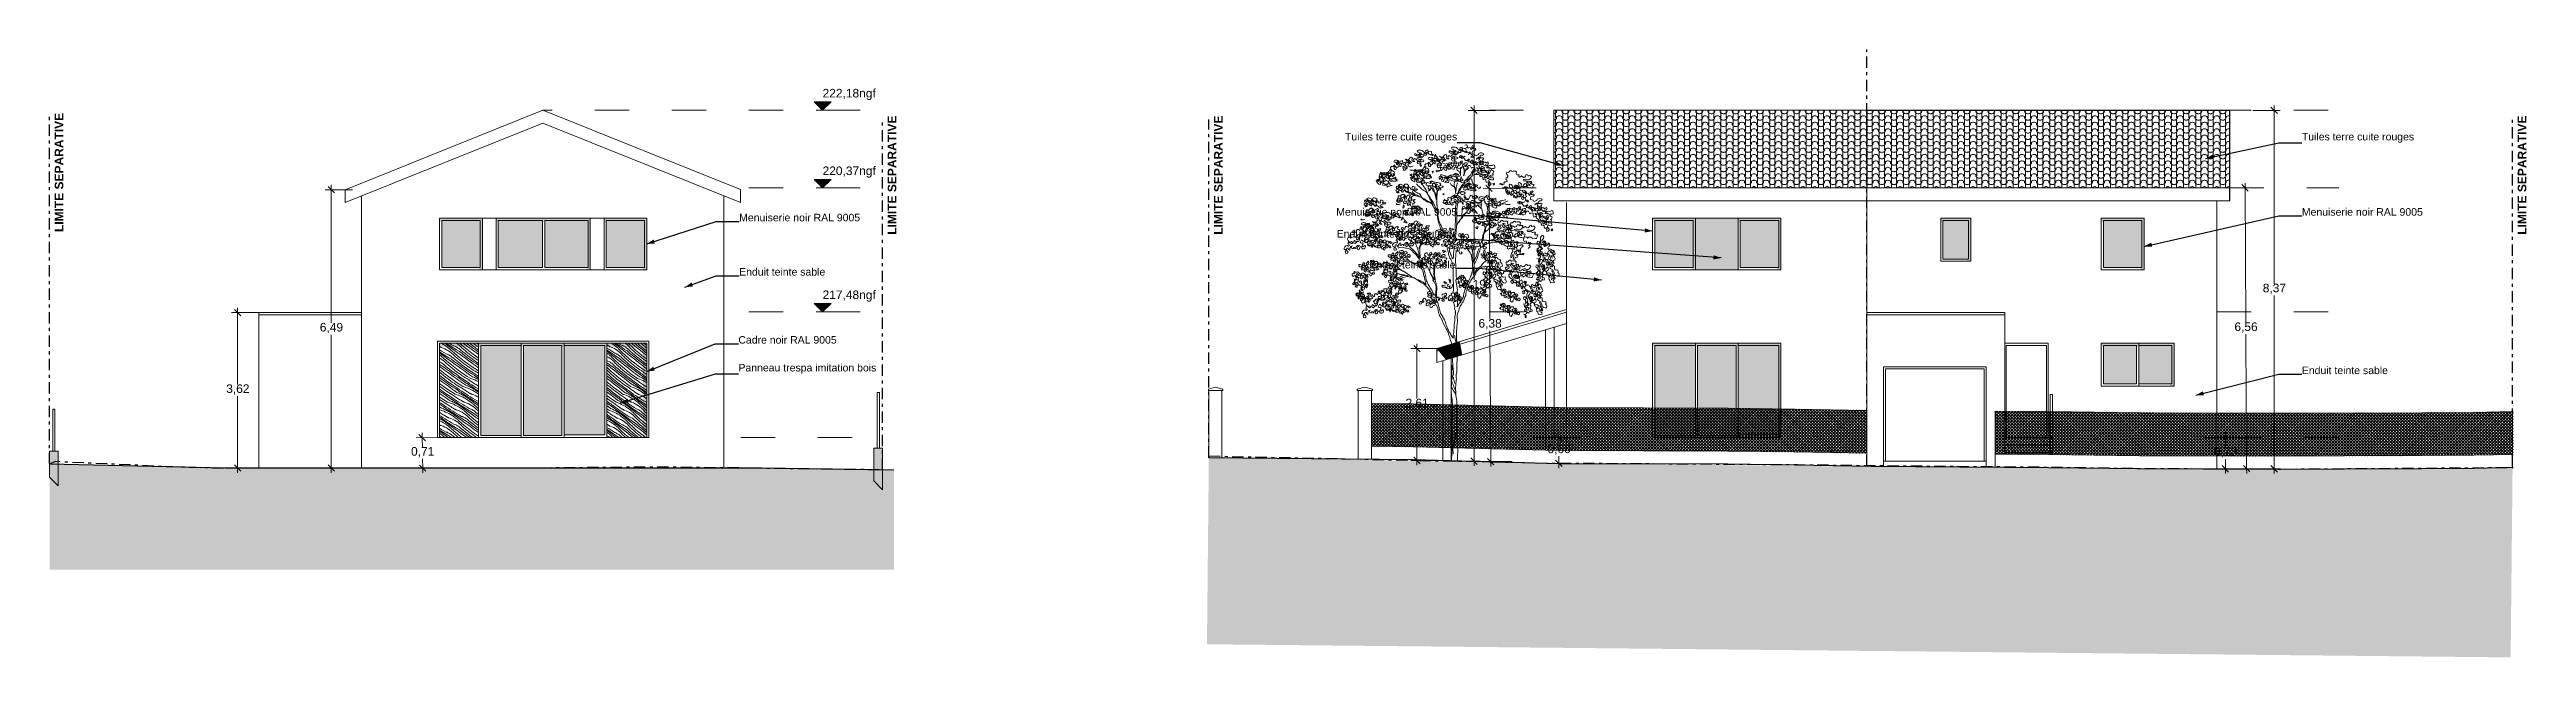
# Model space of a CAD drawing. Header units: millimetres. Extents: x 318905 to 439572, y -5133 to 105868.
# Drawn here: x 318905 to 376778, y -5131 to 9051 of the extents above; entities that cross this region are included whole.
import ezdxf

# ---------------------------------------------------------------- set-up
doc = ezdxf.new("R2010")
doc.units = ezdxf.units.MM
doc.header["$MEASUREMENT"] = 0
for name, pattern in [('AStair_dashed', [1800, 800, -1000]), ('Axe', [546.805537, 264.583325, -105.833328, 70.555556, -105.833328]), ('Tiretet', [546.805537, 264.583325, -105.833328, 70.555556, -105.833328])]:
    doc.linetypes.add(name, pattern=pattern)
for name, color, linetype, lineweight in [('0_Stylo_No__1', 7, 'Continuous', 5), ('0_Stylo_No__98', 154, 'Continuous', 0), ('2D -  Dessin général_Stylo_No__1', 7, 'Continuous', 5), ('2D -  Dessin général_Stylo_No__141', 1, 'Continuous', 25), ('2D -  Dessin général_Stylo_No__21', 7, 'Continuous', 25), ('2D - Dessin général_Stylo_No__1', 7, 'Continuous', 5), ('2D - Dessin général_Stylo_No__121', 255, 'Continuous', 5), ('2D - Dessins placés (Géomètre)_Stylo_No__1', 7, 'Continuous', 5), ('2D - Dessins placés (Géomètre)_Stylo_No__141', 1, 'Continuous', 25), ('2D - Ttes échelles - Textes_Stylo_No__141', 1, 'Continuous', 25), ('INTI_Etiquettes_Stylo_No__1', 7, 'Continuous', 5), ('OMBRES_Stylo_No__1', 7, 'Continuous', 5)]:
    doc.layers.add(name, color=color, linetype=linetype, lineweight=lineweight)
for name, color, linetype, lineweight, true_color in [('2D -  Dessin général_Stylo_No__81', 7, 'Continuous', 13, 0x6a6a6a), ('2D - Dessin général_Stylo_No__102', 7, 'Continuous', 0, 0xcccccc), ('2D - Dessin général_Stylo_No__150', 7, 'Continuous', 0, 0xcccccc), ('2D - Dessin général_Stylo_No__81', 7, 'Continuous', 13, 0x6a6a6a), ('INTI_Agencement_Stylo_No__102', 7, 'Continuous', 0, 0xcccccc), ('OMBRES_Stylo_No__82', 7, 'Continuous', 13, 0xaaaaaa)]:
    doc.layers.add(name, color=color, linetype=linetype, lineweight=lineweight, true_color=true_color)
doc.styles.add('STYLE_GENERE_1', font='Arial')
doc.styles.add('STYLE_GENERE_2', font='Arial')
doc.styles.add('STYLE_GENERE_3', font='')
doc.styles.get('STYLE_GENERE_3').set_extended_font_data('Arial')
doc.dimstyles.new('STYLE_GENERE__1', dxfattribs={"dimtxt": 200, "dimasz": 142.5, "dimexe": 0.18, "dimexo": 500, "dimgap": 0.09, "dimtad": 0, "dimtih": 1, "dimtoh": 1, "dimlfac": 0.001, "dimzin": 0, "dimdsep": 46, "dimtxsty": 'STYLE_GENERE_3', "dimblk": 'ARROWHEAD_6', "dimblk1": 'ARROWHEAD_6', "dimblk2": 'ARROWHEAD_6', "dimcen": 0.09, "dimclrd": 154, "dimclre": 154, "dimclrt": 154, "dimazin": 0, "dimtfac": 1, "dimtdec": 4, "dimtmove": 0, "dimatfit": 3, "dimfxl": 0, "dimtolj": 1, "dimtzin": 0, "dimarcsym": 0})
doc.dimstyles.new('STYLE_GENERE__3', dxfattribs={"dimtxt": 0.18, "dimasz": 182.4, "dimexe": 0.18, "dimexo": 0.0625, "dimgap": 0.09, "dimtad": 0, "dimtih": 1, "dimtoh": 1, "dimdec": 4, "dimzin": 0, "dimdsep": 46, "dimcen": 0.09, "dimadec": 0, "dimazin": 0, "dimtfac": 1, "dimtdec": 4, "dimtmove": 0, "dimatfit": 3, "dimldrblk": 'ARROWHEAD_5', "dimfxl": 0, "dimtolj": 1, "dimtzin": 0, "dimarcsym": 0})
pattern_1 = [(45, (0, 0), (-137.88582, 137.88582), []), (45, (-45.96, 45.96), (-275.77163, 275.77163), []), (45, (-91.92, 91.92), (-275.77163, 275.77163), []), (135, (-137.886, 137.886), (45.961939, 45.961939), [194.99999, -194.99999])]
pattern_2 = [(45, (0, 0), (-35.355339, 35.355339), []), (135, (0, 0), (35.355339, 35.355339), [])]

msp = doc.modelspace()

# ---------------------------------------------------------------- texts
at = {"layer": '2D - Ttes échelles - Textes_Stylo_No__141', "linetype": 'Continuous', "char_height": 200, "attachment_point": 7, "rotation": 90, "style": 'STYLE_GENERE_1'}
for insert in [(319229.396, 4795.399), (338691.955, 4732.542), (346316.387, 4732.476), (376777.562, 4732.476)]:
    msp.add_mtext('\\A1;{\\pql;\\fArial|b1|i0|c0|p34;LIMITE SEPARATIVE}', dxfattribs=dict(at, insert=insert))
at = {"layer": 'INTI_Etiquettes_Stylo_No__1', "linetype": 'Continuous', "char_height": 175, "style": 'STYLE_GENERE_2'}
for s, insert, attachment_point in [('\\A1;{\\pqr;\\fArial|b0|i0|c0|p34;Tuiles terre cuite rouges}', (351794.896, 6879.185), 9), ('\\A1;{\\pql;\\fArial|b0|i0|c0|p34;Tuiles terre cuite rouges}', (371529.997, 6879.185), 7), ('\\A1;{\\pql;\\fArial|b0|i0|c0|p34;Menuiserie noir RAL 9005}', (335018.044, 5042.593), 7), ('\\A1;{\\pqr;\\fArial|b0|i0|c0|p34;Menuiserie noir RAL 9005}', (351794.896, 5173.771), 9), ('\\A1;{\\pql;\\fArial|b0|i0|c0|p34;Menuiserie noir RAL 9005}', (371529.997, 5173.771), 7), ('\\A1;{\\pqr;\\fArial|b0|i0|c0|p34;Enduit teinte gris soutenu}', (351737.357, 4612.501), 9), ('\\A1;{\\pqr;\\fArial|b0|i0|c0|p34;Enduit teinte sable}', (351754.12, 3940.998), 9), ('\\A1;{\\pql;\\fArial|b0|i0|c0|p34;Enduit teinte sable}', (335018.044, 3775.36), 7), ('\\A1;{\\pql;\\fArial|b0|i0|c0|p34;Cadre noir RAL 9005}', (334999.488, 2188.374), 7), ('\\A1;{\\pql;\\fArial|b0|i0|c0|p34;Panneau trespa imitation bois}', (335001.951, 1488.28), 7), ('\\A1;{\\pql;\\fArial|b0|i0|c0|p34;Enduit teinte sable}', (371529.997, 1476.512), 7)]:
    msp.add_mtext(s, dxfattribs=dict(at, insert=insert, attachment_point=attachment_point))

# ---------------------------------------------------------------- blocks, each defined once
blk = doc.blocks.new('*X101')
at = {"layer": '2D - Dessin général_Stylo_No__102', "linetype": 'Continuous'}
for p, q in [((328023, 2114), (328019, 2116)), ((328066, 2013), (328019, 2042)), ((328049, 1978), (328019, 1997)), ((328035, 1957), (328019, 1970)), ((328024, 1921), (328019, 1925)), ((328042, 1841), (328019, 1854)), ((328032, 1755), (328019, 1760)), ((328031, 2111), (328023, 2114)), ((328035, 1912), (328024, 1921)), ((328038, 2107), (328031, 2111)), ((328052, 1745), (328032, 1755)), ((328070, 1931), (328035, 1957)), ((328047, 1903), (328035, 1912)), ((328046, 2104), (328038, 2107)), ((328080, 1814), (328042, 1841)), ((328054, 2102), (328046, 2104)), ((328058, 1894), (328047, 1903)), ((328111, 1938), (328049, 1978)), ((328072, 1734), (328052, 1745)), ((328053, 2200), (328068, 2192)), ((328098, 2086), (328054, 2102)), ((328069, 1885), (328058, 1894)), ((328118, 1983), (328066, 2013)), ((328068, 2192), (328111, 2167)), ((328080, 1876), (328069, 1885)), ((328106, 1906), (328070, 1931)), ((328091, 1866), (328080, 1876)), ((328117, 1786), (328080, 1814)), ((328102, 1857), (328091, 1866)), ((328141, 2068), (328098, 2086)), ((328177, 1790), (328102, 1857)), ((328141, 1880), (328106, 1906)), ((328111, 2167), (328153, 2141)), ((328173, 1900), (328111, 1938)), ((328152, 1755), (328117, 1786)), ((328170, 1953), (328118, 1983)), ((328136, 2199), (328134, 2200)), ((328145, 2192), (328136, 2199)), ((328182, 2047), (328141, 2068)), ((328177, 1854), (328141, 1880)), ((328181, 2166), (328145, 2192)), ((328185, 1721), (328152, 1755)), ((328153, 2141), (328193, 2112)), ((328230, 2160), (328168, 2200)), ((328192, 1946), (328170, 1953)), ((328236, 1861), (328173, 1900)), ((328213, 1828), (328177, 1854)), ((328254, 1724), (328177, 1790)), ((328216, 2140), (328181, 2166)), ((328223, 2023), (328182, 2047)), ((328213, 1937), (328192, 1946)), ((328205, 2104), (328193, 2112)), ((328216, 2095), (328205, 2104)), ((328233, 1928), (328213, 1937)), ((328248, 1802), (328213, 1828)), ((328251, 2114), (328216, 2140)), ((328228, 2086), (328216, 2095)), ((328261, 1997), (328223, 2023)), ((328239, 2077), (328228, 2086)), ((328292, 2121), (328230, 2160)), ((328253, 1917), (328233, 1928)), ((328299, 1824), (328236, 1861)), ((328250, 2068), (328239, 2077)), ((328247, 2196), (328240, 2200)), ((328299, 2165), (328247, 2196)), ((328316, 1754), (328248, 1802)), ((328261, 2058), (328250, 2068)), ((328287, 2088), (328251, 2114)), ((328272, 1905), (328253, 1917)), ((328272, 2049), (328261, 2058)), ((328298, 1968), (328261, 1997)), ((328283, 2039), (328272, 2049)), ((328291, 1892), (328272, 1905)), ((328358, 1972), (328283, 2039)), ((328322, 2062), (328287, 2088)), ((328308, 1878), (328291, 1892)), ((328354, 2082), (328292, 2121)), ((328333, 1937), (328298, 1968)), ((328351, 2135), (328299, 2165)), ((328362, 1775), (328299, 1824)), ((328325, 1863), (328308, 1878)), ((328383, 1706), (328316, 1754)), ((328358, 2036), (328322, 2062)), ((328379, 1819), (328325, 1863)), ((328366, 1904), (328333, 1937)), ((328373, 2128), (328351, 2135)), ((328417, 2044), (328354, 2082)), ((328394, 2010), (328358, 2036)), ((328435, 1907), (328358, 1972)), ((328427, 1727), (328362, 1775)), ((328388, 1883), (328366, 1904)), ((328394, 2120), (328373, 2128)), ((328433, 1775), (328379, 1819)), ((328412, 1864), (328388, 1883)), ((328414, 2110), (328394, 2120)), ((328429, 1985), (328394, 2010)), ((328442, 2179), (328412, 2200)), ((328435, 1844), (328412, 1864)), ((328434, 2099), (328414, 2110)), ((328480, 2006), (328417, 2044)), ((328497, 1936), (328429, 1985)), ((328488, 1732), (328433, 1775)), ((328453, 2087), (328434, 2099)), ((328513, 1844), (328435, 1907)), ((328458, 1824), (328435, 1844)), ((328479, 2151), (328442, 2179)), ((328472, 2074), (328453, 2087)), ((328482, 1805), (328458, 1824)), ((328489, 2060), (328472, 2074)), ((328514, 2119), (328479, 2151)), ((328543, 1957), (328480, 2006)), ((328506, 1786), (328482, 1805)), ((328539, 2155), (328488, 2200)), ((328506, 2045), (328489, 2060)), ((328564, 1888), (328497, 1936)), ((328560, 2001), (328506, 2045)), ((328530, 1767), (328506, 1786)), ((328593, 1782), (328513, 1844)), ((328546, 2086), (328514, 2119)), ((328554, 1748), (328530, 1767)), ((328616, 2089), (328539, 2155)), ((328608, 1909), (328543, 1957)), ((328569, 2066), (328546, 2086)), ((328595, 1718), (328554, 1748)), ((328614, 1958), (328560, 2001)), ((328631, 1840), (328564, 1888)), ((328575, 2193), (328565, 2200)), ((328593, 2046), (328569, 2066)), ((328610, 2167), (328575, 2193)), ((328616, 2026), (328593, 2046)), ((328674, 1723), (328593, 1782)), ((328673, 1862), (328608, 1909)), ((328678, 2119), (328610, 2167)), ((328669, 1915), (328614, 1958)), ((328694, 2026), (328616, 2089)), ((328639, 2007), (328616, 2026)), ((328698, 1791), (328631, 1840)), ((328663, 1987), (328639, 2007)), ((328661, 2188), (328641, 2200)), ((328724, 2140), (328661, 2188)), ((328687, 1968), (328663, 1987)), ((328724, 1873), (328669, 1915)), ((328738, 1815), (328673, 1862)), ((328745, 2070), (328678, 2119)), ((328711, 1949), (328687, 1968)), ((328774, 1965), (328694, 2026)), ((328766, 1743), (328698, 1791)), ((328735, 1931), (328711, 1949)), ((328741, 2184), (328721, 2200)), ((328789, 2092), (328724, 2140)), ((328780, 1832), (328724, 1873)), ((328776, 1900), (328735, 1931)), ((328804, 1769), (328738, 1815)), ((328795, 2140), (328741, 2184)), ((328812, 2022), (328745, 2070)), ((328833, 1695), (328766, 1743)), ((328855, 1905), (328774, 1965)), ((328817, 1870), (328776, 1900)), ((328837, 1791), (328780, 1832)), ((328854, 2044), (328789, 2092)), ((328850, 2097), (328795, 2140)), ((328870, 1724), (328804, 1769)), ((328820, 2189), (328807, 2200)), ((328879, 1974), (328812, 2022)), ((328858, 1841), (328817, 1870)), ((328844, 2170), (328820, 2189)), ((328894, 1751), (328837, 1791)), ((328868, 2151), (328844, 2170)), ((328905, 2055), (328850, 2097)), ((328919, 1997), (328854, 2044)), ((328928, 1854), (328855, 1905)), ((328900, 1812), (328858, 1841)), ((328892, 2132), (328868, 2151)), ((328928, 1939), (328879, 1974)), ((328928, 2168), (328886, 2200)), ((328916, 2113), (328892, 2132)), ((328928, 1728), (328894, 1751)), ((328928, 1794), (328900, 1812)), ((328928, 2039), (328905, 2055)), ((328928, 2104), (328916, 2113)), ((328928, 1991), (328919, 1997)), ((328055, 1679), (328019, 1701)), ((328032, 1646), (328019, 1655)), ((328073, 1542), (328019, 1588)), ((328027, 1519), (328019, 1526)), ((328071, 1410), (328019, 1452)), ((328065, 1362), (328019, 1396)), ((328021, 1341), (328019, 1342)), ((328050, 1235), (328019, 1259)), ((328052, 1170), (328019, 1195)), ((328088, 1292), (328021, 1341)), ((328050, 1499), (328027, 1519)), ((328067, 1620), (328032, 1646)), ((328073, 1479), (328050, 1499)), ((328131, 1175), (328050, 1235)), ((328093, 1140), (328052, 1170)), ((328118, 1641), (328055, 1679)), ((328130, 1314), (328065, 1362)), ((328135, 1571), (328067, 1620)), ((328126, 1367), (328071, 1410)), ((328091, 1722), (328072, 1734)), ((328151, 1479), (328073, 1542)), ((328097, 1459), (328073, 1479)), ((328155, 1244), (328088, 1292)), ((328110, 1709), (328091, 1722)), ((328120, 1440), (328097, 1459)), ((328127, 1695), (328110, 1709)), ((328182, 1592), (328118, 1641)), ((328144, 1421), (328120, 1440)), ((328182, 1325), (328126, 1367)), ((328144, 1680), (328127, 1695)), ((328195, 1268), (328130, 1314)), ((328214, 1118), (328131, 1175)), ((328202, 1523), (328135, 1571)), ((328198, 1636), (328144, 1680)), ((328168, 1402), (328144, 1421)), ((328231, 1417), (328151, 1479)), ((328223, 1196), (328155, 1244)), ((328192, 1383), (328168, 1402)), ((328246, 1544), (328182, 1592)), ((328238, 1284), (328182, 1325)), ((328208, 1701), (328185, 1721)), ((328233, 1353), (328192, 1383)), ((328261, 1221), (328195, 1268)), ((328252, 1593), (328198, 1636)), ((328269, 1475), (328202, 1523)), ((328231, 1681), (328208, 1701)), ((328290, 1147), (328223, 1196)), ((328254, 1661), (328231, 1681)), ((328312, 1358), (328231, 1417)), ((328274, 1323), (328233, 1353)), ((328294, 1244), (328238, 1284)), ((328311, 1497), (328246, 1544)), ((328307, 1550), (328252, 1593)), ((328332, 1661), (328254, 1724)), ((328278, 1642), (328254, 1661)), ((328327, 1176), (328261, 1221)), ((328336, 1426), (328269, 1475)), ((328316, 1293), (328274, 1323)), ((328301, 1622), (328278, 1642)), ((328351, 1204), (328294, 1244)), ((328325, 1603), (328301, 1622)), ((328363, 1508), (328307, 1550)), ((328376, 1450), (328311, 1497)), ((328395, 1300), (328312, 1358)), ((328357, 1265), (328316, 1293)), ((328349, 1584), (328325, 1603)), ((328394, 1132), (328327, 1176)), ((328412, 1600), (328332, 1661)), ((328404, 1378), (328336, 1426)), ((328373, 1566), (328349, 1584)), ((328409, 1165), (328351, 1204)), ((328400, 1237), (328357, 1265)), ((328419, 1467), (328363, 1508)), ((328414, 1535), (328373, 1566)), ((328442, 1404), (328376, 1450)), ((328450, 1657), (328383, 1706)), ((328479, 1245), (328395, 1300)), ((328443, 1209), (328400, 1237)), ((328471, 1330), (328404, 1378)), ((328419, 1158), (328409, 1165)), ((328493, 1540), (328412, 1600)), ((328455, 1505), (328414, 1535)), ((328475, 1426), (328419, 1467)), ((328428, 1152), (328419, 1158)), ((328492, 1679), (328427, 1727)), ((328508, 1359), (328442, 1404)), ((328486, 1183), (328443, 1209)), ((328517, 1609), (328450, 1657)), ((328496, 1476), (328455, 1505)), ((328538, 1282), (328471, 1330)), ((328532, 1386), (328475, 1426)), ((328564, 1191), (328479, 1245)), ((328529, 1156), (328486, 1183)), ((328543, 1690), (328488, 1732)), ((328557, 1632), (328492, 1679)), ((328576, 1483), (328493, 1540)), ((328538, 1447), (328496, 1476)), ((328575, 1314), (328508, 1359)), ((328585, 1561), (328517, 1609)), ((328590, 1347), (328532, 1386)), ((328581, 1419), (328538, 1447)), ((328606, 1233), (328538, 1282)), ((328599, 1649), (328543, 1690)), ((328623, 1586), (328557, 1632)), ((328564, 1191), (328611, 1177)), ((328642, 1270), (328575, 1314)), ((328660, 1427), (328576, 1483)), ((328624, 1392), (328581, 1419)), ((328652, 1512), (328585, 1561)), ((328600, 1341), (328590, 1347)), ((328636, 1688), (328595, 1718)), ((328656, 1609), (328599, 1649)), ((328609, 1335), (328600, 1341)), ((328606, 1233), (328630, 1224)), ((328619, 1328), (328609, 1335)), ((328611, 1177), (328657, 1160)), ((328629, 1322), (328619, 1328)), ((328689, 1541), (328623, 1586)), ((328667, 1365), (328624, 1392)), ((328639, 1315), (328629, 1322)), ((328630, 1224), (328653, 1213)), ((328677, 1658), (328636, 1688)), ((328648, 1309), (328639, 1315)), ((328650, 1265), (328642, 1270)), ((328658, 1303), (328648, 1309)), ((328659, 1259), (328650, 1265)), ((328719, 1464), (328652, 1512)), ((328653, 1213), (328677, 1203)), ((328713, 1569), (328656, 1609)), ((328657, 1160), (328703, 1141)), ((328668, 1296), (328658, 1303)), ((328667, 1254), (328659, 1259)), ((328745, 1374), (328660, 1427)), ((328710, 1339), (328667, 1365)), ((328675, 1249), (328667, 1254)), ((328718, 1262), (328668, 1296)), ((328757, 1665), (328674, 1723)), ((328684, 1244), (328675, 1249)), ((328719, 1630), (328677, 1658)), ((328677, 1203), (328700, 1192)), ((328692, 1238), (328684, 1244)), ((328756, 1497), (328689, 1541)), ((328700, 1233), (328692, 1238)), ((328708, 1228), (328700, 1233)), ((328700, 1192), (328723, 1180)), ((328769, 1186), (328708, 1228)), ((328734, 1323), (328710, 1339)), ((328771, 1530), (328713, 1569)), ((328768, 1229), (328718, 1262)), ((328762, 1602), (328719, 1630)), ((328787, 1416), (328719, 1464)), ((328723, 1180), (328746, 1169)), ((328757, 1308), (328734, 1323)), ((328745, 1374), (328792, 1359)), ((328746, 1169), (328769, 1157)), ((328823, 1453), (328756, 1497)), ((328841, 1610), (328757, 1665)), ((328780, 1292), (328757, 1308)), ((328805, 1574), (328762, 1602)), ((328818, 1196), (328768, 1229)), ((328830, 1146), (328769, 1186)), ((328781, 1523), (328771, 1530)), ((328804, 1277), (328780, 1292)), ((328790, 1517), (328781, 1523)), ((328787, 1416), (328810, 1406)), ((328800, 1511), (328790, 1517)), ((328792, 1359), (328838, 1342)), ((328810, 1504), (328800, 1511)), ((328828, 1262), (328804, 1277)), ((328848, 1548), (328805, 1574)), ((328820, 1498), (328810, 1504)), ((328810, 1406), (328834, 1396)), ((328869, 1164), (328818, 1196)), ((328829, 1491), (328820, 1498)), ((328831, 1447), (328823, 1453)), ((328851, 1247), (328828, 1262)), ((328839, 1485), (328829, 1491)), ((328840, 1442), (328831, 1447)), ((328900, 1647), (328833, 1695)), ((328834, 1396), (328858, 1385)), ((328838, 1342), (328884, 1323)), ((328849, 1479), (328839, 1485)), ((328848, 1437), (328840, 1442)), ((328926, 1556), (328841, 1610)), ((328891, 1521), (328848, 1548)), ((328856, 1431), (328848, 1437)), ((328899, 1445), (328849, 1479)), ((328875, 1233), (328851, 1247)), ((328864, 1426), (328856, 1431)), ((328858, 1385), (328881, 1374)), ((328873, 1421), (328864, 1426)), ((328920, 1132), (328869, 1164)), ((328928, 1685), (328870, 1724)), ((328881, 1415), (328873, 1421)), ((328899, 1218), (328875, 1233)), ((328889, 1410), (328881, 1415)), ((328881, 1374), (328904, 1363)), ((328884, 1323), (328928, 1303)), ((328928, 1384), (328889, 1410)), ((328915, 1506), (328891, 1521)), ((328928, 1425), (328899, 1445)), ((328906, 1214), (328899, 1218)), ((328928, 1627), (328900, 1647)), ((328904, 1363), (328927, 1351)), ((328913, 1209), (328906, 1214)), ((328921, 1205), (328913, 1209)), ((328928, 1497), (328915, 1506)), ((328928, 1202), (328921, 1205)), ((328926, 1556), (328928, 1555)), ((328927, 1351), (328928, 1351)), ((328928, 1202), (328928, 1202)), ((328057, 1102), (328019, 1130)), ((328080, 1039), (328019, 1082)), ((328042, 1013), (328019, 1030)), ((328033, 935), (328019, 945)), ((328038, 872), (328019, 885)), ((328047, 800), (328019, 819)), ((328032, 767), (328019, 776)), ((328063, 686), (328019, 718)), ((328021, 644), (328019, 645)), ((328033, 578), (328019, 587)), ((328021, 644), (328068, 629)), ((328099, 723), (328032, 767)), ((328117, 880), (328033, 935)), ((328081, 844), (328038, 872)), ((328109, 965), (328042, 1013)), ((328057, 794), (328047, 800)), ((328113, 1061), (328057, 1102)), ((328066, 787), (328057, 794)), ((328063, 686), (328087, 676)), ((328076, 781), (328066, 787)), ((328068, 629), (328115, 612)), ((328086, 774), (328076, 781)), ((328146, 994), (328080, 1039)), ((328124, 818), (328081, 844)), ((328096, 768), (328086, 774)), ((328087, 676), (328110, 666)), ((328135, 1111), (328093, 1140)), ((328106, 762), (328096, 768)), ((328107, 717), (328099, 723)), ((328115, 755), (328106, 762)), ((328116, 712), (328107, 717)), ((328176, 917), (328109, 965)), ((328110, 666), (328134, 655)), ((328170, 1021), (328113, 1061)), ((328125, 749), (328115, 755)), ((328115, 612), (328160, 594)), ((328124, 707), (328116, 712)), ((328202, 826), (328117, 880)), ((328167, 792), (328124, 818)), ((328132, 701), (328124, 707)), ((328175, 715), (328125, 749)), ((328141, 696), (328132, 701)), ((328134, 655), (328157, 644)), ((328177, 1082), (328135, 1111)), ((328149, 691), (328141, 696)), ((328213, 949), (328146, 994)), ((328157, 686), (328149, 691)), ((328166, 680), (328157, 686)), ((328157, 644), (328180, 633)), ((328160, 594), (328205, 573)), ((328226, 639), (328166, 680)), ((328191, 776), (328167, 792)), ((328228, 982), (328170, 1021)), ((328225, 681), (328175, 715)), ((328244, 868), (328176, 917)), ((328219, 1054), (328177, 1082)), ((328180, 633), (328203, 621)), ((328214, 760), (328191, 776)), ((328202, 826), (328249, 812)), ((328203, 621), (328226, 609)), ((328280, 905), (328213, 949)), ((328298, 1062), (328214, 1118)), ((328237, 745), (328214, 760)), ((328262, 1027), (328219, 1054)), ((328275, 648), (328225, 681)), ((328287, 598), (328226, 639)), ((328226, 609), (328249, 597)), ((328238, 976), (328228, 982)), ((328261, 730), (328237, 745)), ((328247, 970), (328238, 976)), ((328244, 868), (328268, 859)), ((328257, 963), (328247, 970)), ((328249, 812), (328296, 795)), ((328259, 592), (328249, 597)), ((328267, 957), (328257, 963)), ((328269, 586), (328259, 592)), ((328285, 715), (328261, 730)), ((328305, 1000), (328262, 1027)), ((328277, 950), (328267, 957)), ((328268, 859), (328291, 848)), ((328279, 581), (328269, 586)), ((328326, 616), (328275, 648)), ((328287, 944), (328277, 950)), ((328288, 575), (328279, 581)), ((328288, 900), (328280, 905)), ((328308, 700), (328285, 715)), ((328296, 938), (328287, 944)), ((328349, 558), (328287, 598)), ((328297, 895), (328288, 900)), ((328357, 1099), (328290, 1147)), ((328291, 848), (328315, 838)), ((328306, 931), (328296, 938)), ((328296, 795), (328341, 776)), ((328305, 889), (328297, 895)), ((328383, 1009), (328298, 1062)), ((328348, 974), (328305, 1000)), ((328313, 884), (328305, 889)), ((328356, 897), (328306, 931)), ((328332, 685), (328308, 700)), ((328322, 879), (328313, 884)), ((328315, 838), (328338, 827)), ((328330, 873), (328322, 879)), ((328377, 584), (328326, 616)), ((328338, 868), (328330, 873)), ((328356, 671), (328332, 685)), ((328347, 863), (328338, 868)), ((328338, 827), (328361, 815)), ((328341, 776), (328386, 755)), ((328407, 821), (328347, 863)), ((328372, 958), (328348, 974)), ((328406, 864), (328356, 897)), ((328363, 666), (328356, 671)), ((328425, 1051), (328357, 1099)), ((328361, 815), (328384, 804)), ((328370, 662), (328363, 666)), ((328378, 658), (328370, 662)), ((328395, 943), (328372, 958)), ((328428, 553), (328377, 584)), ((328385, 654), (328378, 658)), ((328383, 1009), (328430, 994)), ((328384, 804), (328407, 792)), ((328393, 651), (328385, 654)), ((328386, 755), (328430, 732)), ((328400, 648), (328393, 651)), ((328461, 1088), (328394, 1132)), ((328418, 927), (328395, 943)), ((328408, 645), (328400, 648)), ((328456, 831), (328406, 864)), ((328468, 781), (328407, 821)), ((328407, 792), (328430, 779)), ((328416, 642), (328408, 645)), ((328460, 627), (328416, 642)), ((328442, 912), (328418, 927)), ((328425, 1051), (328449, 1041)), ((328438, 1146), (328428, 1152)), ((328430, 994), (328477, 977)), ((328440, 774), (328430, 779)), ((328430, 732), (328473, 708)), ((328448, 1139), (328438, 1146)), ((328450, 769), (328440, 774)), ((328466, 897), (328442, 912)), ((328458, 1133), (328448, 1139)), ((328449, 1041), (328472, 1031)), ((328460, 763), (328450, 769)), ((328507, 799), (328456, 831)), ((328467, 1127), (328458, 1133)), ((328469, 758), (328460, 763)), ((328503, 608), (328460, 627)), ((328469, 1082), (328461, 1088)), ((328489, 882), (328466, 897)), ((328477, 1120), (328467, 1127)), ((328530, 740), (328468, 781)), ((328478, 1077), (328469, 1082)), ((328479, 752), (328469, 758)), ((328472, 1031), (328496, 1020)), ((328473, 708), (328515, 681)), ((328487, 1114), (328477, 1120)), ((328477, 977), (328522, 959)), ((328486, 1072), (328478, 1077)), ((328489, 745), (328479, 752)), ((328494, 1066), (328486, 1072)), ((328537, 1080), (328487, 1114)), ((328513, 868), (328489, 882)), ((328498, 739), (328489, 745)), ((328503, 1061), (328494, 1066)), ((328496, 1020), (328519, 1009)), ((328507, 732), (328498, 739)), ((328511, 1056), (328503, 1061)), ((328544, 587), (328503, 608)), ((328558, 767), (328507, 799)), ((328542, 706), (328507, 732)), ((328519, 1051), (328511, 1056)), ((328537, 853), (328513, 868)), ((328515, 681), (328555, 653)), ((328528, 1045), (328519, 1051)), ((328519, 1009), (328542, 998)), ((328522, 959), (328567, 938)), ((328588, 1004), (328528, 1045)), ((328553, 1141), (328529, 1156)), ((328591, 700), (328530, 740)), ((328587, 1046), (328537, 1080)), ((328544, 849), (328537, 853)), ((328542, 998), (328565, 986)), ((328578, 680), (328542, 706)), ((328551, 844), (328544, 849)), ((328585, 563), (328544, 587)), ((328559, 840), (328551, 844)), ((328576, 1125), (328553, 1141)), ((328567, 644), (328555, 653)), ((328609, 736), (328558, 767)), ((328566, 837), (328559, 840)), ((328565, 986), (328588, 974)), ((328574, 833), (328566, 837)), ((328567, 938), (328611, 915)), ((328578, 635), (328567, 644)), ((328581, 830), (328574, 833)), ((328599, 1110), (328576, 1125)), ((328613, 654), (328578, 680)), ((328589, 626), (328578, 635)), ((328589, 827), (328581, 830)), ((328637, 1013), (328587, 1046)), ((328649, 963), (328588, 1004)), ((328588, 974), (328611, 962)), ((328597, 824), (328589, 827)), ((328601, 617), (328589, 626)), ((328653, 661), (328591, 700)), ((328641, 809), (328597, 824)), ((328623, 1095), (328599, 1110)), ((328612, 608), (328601, 617)), ((328661, 705), (328609, 736)), ((328621, 957), (328611, 962)), ((328611, 915), (328654, 890)), ((328623, 598), (328612, 608)), ((328649, 628), (328613, 654)), ((328631, 951), (328621, 957)), ((328647, 1080), (328623, 1095)), ((328634, 589), (328623, 598)), ((328641, 946), (328631, 951)), ((328645, 579), (328634, 589)), ((328688, 981), (328637, 1013)), ((328650, 940), (328641, 946)), ((328684, 791), (328641, 809)), ((328720, 512), (328645, 579)), ((328670, 1065), (328647, 1080)), ((328711, 923), (328649, 963)), ((328684, 602), (328649, 628)), ((328660, 934), (328650, 940)), ((328716, 622), (328653, 661)), ((328654, 890), (328696, 864)), ((328669, 928), (328660, 934)), ((328713, 675), (328661, 705)), ((328679, 921), (328669, 928)), ((328694, 1050), (328670, 1065)), ((328688, 915), (328679, 921)), ((328725, 770), (328684, 791)), ((328720, 576), (328684, 602)), ((328739, 949), (328688, 981)), ((328723, 889), (328688, 915)), ((328718, 1036), (328694, 1050)), ((328696, 864), (328736, 835)), ((328703, 1141), (328748, 1120)), ((328772, 883), (328711, 923)), ((328735, 668), (328713, 675)), ((328779, 584), (328716, 622)), ((328725, 1031), (328718, 1036)), ((328759, 863), (328723, 889)), ((328732, 1027), (328725, 1031)), ((328766, 746), (328725, 770)), ((328740, 1023), (328732, 1027)), ((328756, 660), (328735, 668)), ((328748, 826), (328736, 835)), ((328790, 918), (328739, 949)), ((328747, 1019), (328740, 1023)), ((328755, 1016), (328747, 1019)), ((328748, 1120), (328792, 1097)), ((328759, 818), (328748, 826)), ((328762, 1012), (328755, 1016)), ((328776, 650), (328756, 660)), ((328794, 837), (328759, 863)), ((328770, 809), (328759, 818)), ((328770, 1010), (328762, 1012)), ((328804, 720), (328766, 746)), ((328769, 1157), (328792, 1144)), ((328778, 1007), (328770, 1010)), ((328782, 800), (328770, 809)), ((328834, 844), (328772, 883)), ((328796, 639), (328776, 650)), ((328822, 992), (328778, 1007)), ((328842, 546), (328779, 584)), ((328793, 790), (328782, 800)), ((328842, 888), (328790, 918)), ((328802, 1139), (328792, 1144)), ((328792, 1097), (328835, 1073)), ((328804, 781), (328793, 790)), ((328830, 811), (328794, 837)), ((328815, 628), (328796, 639)), ((328812, 1134), (328802, 1139)), ((328815, 771), (328804, 781)), ((328841, 691), (328804, 720)), ((328822, 1128), (328812, 1134)), ((328825, 762), (328815, 771)), ((328833, 615), (328815, 628)), ((328831, 1122), (328822, 1128)), ((328865, 973), (328822, 992)), ((328901, 695), (328825, 762)), ((328892, 1105), (328830, 1146)), ((328865, 785), (328830, 811)), ((328841, 1117), (328831, 1122)), ((328851, 601), (328833, 615)), ((328897, 805), (328834, 844)), ((328835, 1073), (328876, 1046)), ((328850, 1110), (328841, 1117)), ((328876, 660), (328841, 691)), ((328894, 858), (328842, 888)), ((328860, 1104), (328850, 1110)), ((328868, 586), (328851, 601)), ((328869, 1097), (328860, 1104)), ((328906, 952), (328865, 973)), ((328901, 759), (328865, 785)), ((328922, 541), (328868, 586)), ((328904, 1071), (328869, 1097)), ((328876, 1046), (328917, 1018)), ((328908, 626), (328876, 660)), ((328928, 1082), (328892, 1105)), ((328916, 851), (328894, 858)), ((328928, 786), (328897, 805)), ((328928, 739), (328901, 759)), ((328928, 672), (328901, 695)), ((328928, 1054), (328904, 1071)), ((328928, 939), (328906, 952)), ((328928, 609), (328908, 626)), ((328928, 846), (328916, 851)), ((328928, 1009), (328917, 1018)), ((328928, 1127), (328920, 1132)), ((328044, 499), (328019, 516)), ((328045, 456), (328019, 475)), ((328019, 441), (328022, 439)), ((328019, 393), (328024, 390)), ((328023, 289), (328019, 292)), ((328066, 188), (328019, 217)), ((328049, 153), (328019, 172)), ((328035, 133), (328019, 145)), ((328024, 96), (328019, 100)), ((328042, 16), (328019, 30)), ((328022, 439), (328045, 427)), ((328031, 286), (328023, 289)), ((328024, 390), (328068, 367)), ((328035, 88), (328024, 96)), ((328038, 283), (328031, 286)), ((328057, 562), (328033, 578)), ((328070, 107), (328035, 133)), ((328047, 79), (328035, 88)), ((328046, 280), (328038, 283)), ((328065, 0), (328042, 16)), ((328094, 466), (328044, 499)), ((328106, 416), (328045, 456)), ((328045, 427), (328068, 414)), ((328054, 277), (328046, 280)), ((328058, 70), (328047, 79)), ((328111, 114), (328049, 153)), ((328098, 262), (328054, 277)), ((328080, 547), (328057, 562)), ((328069, 60), (328058, 70)), ((328118, 158), (328066, 188)), ((328078, 409), (328068, 414)), ((328068, 367), (328111, 343)), ((328080, 51), (328069, 60)), ((328106, 81), (328070, 107)), ((328088, 404), (328078, 409)), ((328104, 532), (328080, 547)), ((328091, 41), (328080, 51)), ((328098, 398), (328088, 404)), ((328102, 32), (328091, 41)), ((328145, 434), (328094, 466)), ((328107, 393), (328098, 398)), ((328141, 243), (328098, 262)), ((328137, 0), (328102, 32)), ((328127, 517), (328104, 532)), ((328168, 375), (328106, 416)), ((328141, 55), (328106, 81)), ((328117, 387), (328107, 393)), ((328111, 343), (328153, 316)), ((328173, 75), (328111, 114)), ((328127, 380), (328117, 387)), ((328170, 128), (328118, 158)), ((328151, 503), (328127, 517)), ((328136, 374), (328127, 380)), ((328145, 367), (328136, 374)), ((328182, 222), (328141, 243)), ((328177, 29), (328141, 55)), ((328196, 402), (328145, 434)), ((328181, 341), (328145, 367)), ((328175, 488), (328151, 503)), ((328153, 316), (328193, 288)), ((328230, 335), (328168, 375)), ((328192, 121), (328170, 128)), ((328236, 37), (328173, 75)), ((328182, 484), (328175, 488)), ((328213, 3), (328177, 29)), ((328216, 315), (328181, 341)), ((328189, 479), (328182, 484)), ((328223, 198), (328182, 222)), ((328197, 475), (328189, 479)), ((328213, 112), (328192, 121)), ((328205, 279), (328193, 288)), ((328247, 371), (328196, 402)), ((328204, 472), (328197, 475)), ((328212, 468), (328204, 472)), ((328205, 573), (328249, 550)), ((328216, 270), (328205, 279)), ((328219, 465), (328212, 468)), ((328233, 103), (328213, 112)), ((328217, 0), (328213, 3)), ((328251, 289), (328216, 315)), ((328228, 261), (328216, 270)), ((328227, 462), (328219, 465)), ((328261, 172), (328223, 198)), ((328235, 460), (328227, 462)), ((328239, 252), (328228, 261)), ((328292, 296), (328230, 335)), ((328253, 92), (328233, 103)), ((328279, 444), (328235, 460)), ((328297, 0), (328236, 37)), ((328250, 243), (328239, 252)), ((328299, 340), (328247, 371)), ((328249, 550), (328292, 525)), ((328261, 233), (328250, 243)), ((328287, 263), (328251, 289)), ((328272, 80), (328253, 92)), ((328272, 224), (328261, 233)), ((328298, 143), (328261, 172)), ((328283, 214), (328272, 224)), ((328291, 67), (328272, 80)), ((328322, 426), (328279, 444)), ((328358, 147), (328283, 214)), ((328322, 237), (328287, 263)), ((328298, 569), (328288, 575)), ((328308, 53), (328291, 67)), ((328292, 525), (328334, 499)), ((328354, 257), (328292, 296)), ((328308, 563), (328298, 569)), ((328333, 112), (328298, 143)), ((328351, 311), (328299, 340)), ((328317, 557), (328308, 563)), ((328325, 38), (328308, 53)), ((328326, 550), (328317, 557)), ((328363, 405), (328322, 426)), ((328358, 211), (328322, 237)), ((328372, 0), (328325, 38)), ((328361, 524), (328326, 550)), ((328366, 79), (328333, 112)), ((328334, 499), (328374, 470)), ((328410, 518), (328349, 558)), ((328373, 303), (328351, 311)), ((328417, 219), (328354, 257)), ((328394, 186), (328358, 211)), ((328435, 82), (328358, 147)), ((328397, 498), (328361, 524)), ((328404, 381), (328363, 405)), ((328388, 59), (328366, 79)), ((328394, 295), (328373, 303)), ((328386, 461), (328374, 470)), ((328397, 453), (328386, 461)), ((328412, 39), (328388, 59)), ((328414, 285), (328394, 295)), ((328429, 160), (328394, 186)), ((328432, 472), (328397, 498)), ((328409, 444), (328397, 453)), ((328442, 355), (328404, 381)), ((328420, 435), (328409, 444)), ((328473, 479), (328410, 518)), ((328435, 19), (328412, 39)), ((328434, 274), (328414, 285)), ((328480, 181), (328417, 219)), ((328431, 425), (328420, 435)), ((328480, 523), (328428, 553)), ((328497, 112), (328429, 160)), ((328442, 416), (328431, 425)), ((328468, 446), (328432, 472)), ((328453, 263), (328434, 274)), ((328513, 19), (328435, 82)), ((328458, 0), (328435, 19)), ((328453, 406), (328442, 416)), ((328479, 326), (328442, 355)), ((328464, 397), (328453, 406)), ((328472, 250), (328453, 263)), ((328539, 330), (328464, 397)), ((328503, 420), (328468, 446)), ((328489, 236), (328472, 250)), ((328535, 440), (328473, 479)), ((328514, 295), (328479, 326)), ((328532, 493), (328480, 523)), ((328543, 132), (328480, 181)), ((328506, 221), (328489, 236)), ((328564, 63), (328497, 112)), ((328539, 394), (328503, 420)), ((328560, 176), (328506, 221)), ((328538, 0), (328513, 19)), ((328546, 261), (328514, 295)), ((328554, 486), (328532, 493)), ((328598, 401), (328535, 440)), ((328575, 368), (328539, 394)), ((328616, 265), (328539, 330)), ((328608, 84), (328543, 132)), ((328569, 241), (328546, 261)), ((328575, 477), (328554, 486)), ((328614, 133), (328560, 176)), ((328631, 15), (328564, 63)), ((328593, 221), (328569, 241)), ((328595, 468), (328575, 477)), ((328610, 342), (328575, 368)), ((328623, 537), (328585, 563)), ((328616, 201), (328593, 221)), ((328615, 457), (328595, 468)), ((328661, 364), (328598, 401)), ((328673, 37), (328608, 84)), ((328678, 294), (328610, 342)), ((328669, 90), (328614, 133)), ((328634, 445), (328615, 457)), ((328694, 201), (328616, 265)), ((328639, 182), (328616, 201)), ((328660, 508), (328623, 537)), ((328652, 0), (328631, 15)), ((328652, 432), (328634, 445)), ((328663, 163), (328639, 182)), ((328670, 418), (328652, 432)), ((328695, 477), (328660, 508)), ((328724, 315), (328661, 364)), ((328687, 144), (328663, 163)), ((328724, 48), (328669, 90)), ((328687, 403), (328670, 418)), ((328724, 0), (328673, 37)), ((328745, 246), (328678, 294)), ((328741, 359), (328687, 403)), ((328711, 125), (328687, 144)), ((328774, 140), (328694, 201)), ((328727, 444), (328695, 477)), ((328735, 106), (328711, 125)), ((328756, 551), (328720, 576)), ((328797, 447), (328720, 512)), ((328789, 267), (328724, 315)), ((328780, 7), (328724, 48)), ((328750, 424), (328727, 444)), ((328776, 75), (328735, 106)), ((328795, 315), (328741, 359)), ((328812, 197), (328745, 246)), ((328774, 404), (328750, 424)), ((328791, 525), (328756, 551)), ((328797, 384), (328774, 404)), ((328855, 80), (328774, 140)), ((328817, 45), (328776, 75)), ((328790, 0), (328780, 7)), ((328854, 219), (328789, 267)), ((328858, 477), (328791, 525)), ((328850, 273), (328795, 315)), ((328875, 384), (328797, 447)), ((328820, 364), (328797, 384)), ((328879, 149), (328812, 197)), ((328858, 16), (328817, 45)), ((328844, 345), (328820, 364)), ((328905, 497), (328842, 546)), ((328868, 326), (328844, 345)), ((328905, 230), (328850, 273)), ((328919, 173), (328854, 219)), ((328928, 30), (328855, 80)), ((328926, 428), (328858, 477)), ((328882, 0), (328858, 16)), ((328892, 307), (328868, 326)), ((328928, 343), (328875, 384)), ((328928, 114), (328879, 149)), ((328916, 288), (328892, 307)), ((328928, 480), (328905, 497)), ((328928, 214), (328905, 230)), ((328928, 279), (328916, 288)), ((328928, 166), (328919, 173)), ((328928, 536), (328922, 541)), ((328928, 427), (328926, 428))]:
    blk.add_line(p, q, dxfattribs=at)
blk = doc.blocks.new('Hachure_23', base_point=(0, 4000))
at = {"layer": '2D - Dessin général_Stylo_No__1', "linetype": 'Continuous'}
for p, q in [((328019, 2200), (328019, 0)), ((328928, 2200), (328019, 2200)), ((328928, 0), (328928, 2200)), ((328019, 0), (328928, 0))]:
    blk.add_line(p, q, dxfattribs=at)
at = {"layer": '2D - Dessin général_Stylo_No__102', "linetype": 'Continuous'}
blk.add_blockref('*X101', (0, 0), dxfattribs=at)
blk = doc.blocks.new('*X103')
at = {"layer": '2D - Dessin général_Stylo_No__102', "linetype": 'Continuous'}
for p, q in [((331950, 2145), (331928, 2160)), ((331928, 2160), (331928, 2160)), ((331970, 2058), (331928, 2086)), ((331944, 2031), (331928, 2042)), ((331955, 1996), (331928, 2018)), ((331928, 1972), (331930, 1971)), ((331957, 1875), (331928, 1892)), ((331946, 1780), (331928, 1791)), ((331948, 1726), (331928, 1740)), ((331930, 1971), (331967, 1942)), ((332001, 1990), (331944, 2031)), ((331966, 1773), (331946, 1780)), ((331957, 2141), (331950, 2145)), ((331988, 1970), (331955, 1996)), ((331964, 2136), (331957, 2141)), ((331994, 1851), (331957, 1875)), ((331970, 2132), (331964, 2136)), ((331985, 1764), (331966, 1773)), ((331978, 1933), (331967, 1942)), ((331977, 2128), (331970, 2132)), ((332017, 2026), (331970, 2058)), ((331984, 2125), (331977, 2128)), ((331988, 1924), (331978, 1933)), ((331991, 2122), (331984, 2125)), ((332004, 1754), (331985, 1764)), ((332021, 1943), (331988, 1970)), ((331999, 1915), (331988, 1924)), ((331998, 2119), (331991, 2122)), ((332030, 1825), (331994, 1851)), ((332006, 2116), (331998, 2119)), ((332009, 1906), (331999, 1915)), ((332058, 1950), (332001, 1990)), ((332022, 1743), (332004, 1754)), ((332046, 2100), (332006, 2116)), ((332020, 1896), (332009, 1906)), ((332065, 1995), (332017, 2026)), ((332030, 1887), (332020, 1896)), ((332054, 1917), (332021, 1943)), ((332040, 1731), (332022, 1743)), ((332040, 1877), (332030, 1887)), ((332064, 1795), (332030, 1825)), ((332031, 2200), (332058, 2183)), ((332050, 1867), (332040, 1877)), ((332086, 2082), (332046, 2100)), ((332119, 1799), (332050, 1867)), ((332087, 1891), (332054, 1917)), ((332058, 2183), (332097, 2156)), ((332116, 1911), (332058, 1950)), ((332096, 1764), (332064, 1795)), ((332113, 1965), (332065, 1995)), ((332125, 2060), (332086, 2082)), ((332120, 1865), (332087, 1891)), ((332126, 1730), (332096, 1764)), ((332097, 2156), (332134, 2127)), ((332123, 2181), (332100, 2200)), ((332133, 1958), (332113, 1965)), ((332174, 1872), (332116, 1911)), ((332190, 1733), (332119, 1799)), ((332153, 1838), (332120, 1865)), ((332155, 2155), (332123, 2181)), ((332162, 2036), (332125, 2060)), ((332168, 2175), (332133, 2200)), ((332152, 1949), (332133, 1958)), ((332145, 2118), (332134, 2127)), ((332156, 2109), (332145, 2118)), ((332171, 1939), (332152, 1949)), ((332186, 1812), (332153, 1838)), ((332188, 2128), (332155, 2155)), ((332166, 2100), (332156, 2109)), ((332197, 2010), (332162, 2036)), ((332177, 2091), (332166, 2100)), ((332225, 2135), (332168, 2175)), ((332190, 1928), (332171, 1939)), ((332232, 1834), (332174, 1872)), ((332187, 2081), (332177, 2091)), ((332248, 1763), (332186, 1812)), ((332197, 2072), (332187, 2081)), ((332221, 2102), (332188, 2128)), ((332207, 1916), (332190, 1928)), ((332207, 2062), (332197, 2072)), ((332231, 1980), (332197, 2010)), ((332233, 2180), (332202, 2200)), ((332217, 2052), (332207, 2062)), ((332224, 1903), (332207, 1916)), ((332287, 1984), (332217, 2052)), ((332254, 2076), (332221, 2102)), ((332241, 1889), (332224, 1903)), ((332283, 2096), (332225, 2135)), ((332264, 1949), (332231, 1980)), ((332291, 1784), (332232, 1834)), ((332281, 2150), (332233, 2180)), ((332257, 1874), (332241, 1889)), ((332310, 1714), (332248, 1763)), ((332287, 2050), (332254, 2076)), ((332306, 1829), (332257, 1874)), ((332294, 1915), (332264, 1949)), ((332301, 2143), (332281, 2150)), ((332341, 2057), (332283, 2096)), ((332320, 2023), (332287, 2050)), ((332358, 1918), (332287, 1984)), ((332351, 1736), (332291, 1784)), ((332315, 1895), (332294, 1915)), ((332320, 2134), (332301, 2143)), ((332356, 1785), (332306, 1829)), ((332337, 1874), (332315, 1895)), ((332339, 2124), (332320, 2134)), ((332353, 1997), (332320, 2023)), ((332358, 1854), (332337, 1874)), ((332357, 2113), (332339, 2124)), ((332399, 2019), (332341, 2057)), ((332415, 1948), (332353, 1997)), ((332407, 1741), (332356, 1785)), ((332375, 2101), (332357, 2113)), ((332365, 2195), (332358, 2200)), ((332430, 1854), (332358, 1918)), ((332380, 1835), (332358, 1854)), ((332399, 2166), (332365, 2195)), ((332392, 2088), (332375, 2101)), ((332402, 1815), (332380, 1835)), ((332408, 2074), (332392, 2088)), ((332431, 2134), (332399, 2166)), ((332458, 1969), (332399, 2019)), ((332424, 1796), (332402, 1815)), ((332458, 1699), (332407, 1741)), ((332424, 2059), (332408, 2074)), ((332477, 1899), (332415, 1948)), ((332454, 2170), (332423, 2200)), ((332474, 2014), (332424, 2059)), ((332446, 1776), (332424, 1796)), ((332504, 1792), (332430, 1854)), ((332461, 2100), (332431, 2134)), ((332468, 1758), (332446, 1776)), ((332525, 2104), (332454, 2170)), ((332518, 1921), (332458, 1969)), ((332482, 2080), (332461, 2100)), ((332506, 1727), (332468, 1758)), ((332524, 1970), (332474, 2014)), ((332539, 1850), (332477, 1899)), ((332504, 2059), (332482, 2080)), ((332520, 2182), (332498, 2200)), ((332525, 2039), (332504, 2059)), ((332579, 1732), (332504, 1792)), ((332578, 1873), (332518, 1921)), ((332582, 2133), (332520, 2182)), ((332575, 1926), (332524, 1970)), ((332598, 2039), (332525, 2104)), ((332547, 2020), (332525, 2039)), ((332602, 1801), (332539, 1850)), ((332569, 2000), (332547, 2020)), ((332591, 1981), (332569, 2000)), ((332626, 2154), (332572, 2200)), ((332626, 1884), (332575, 1926)), ((332638, 1825), (332578, 1873)), ((332645, 2084), (332582, 2133)), ((332613, 1962), (332591, 1981)), ((332672, 1977), (332598, 2039)), ((332664, 1752), (332602, 1801)), ((332636, 1943), (332613, 1962)), ((332685, 2106), (332626, 2154)), ((332678, 1842), (332626, 1884)), ((332673, 1912), (332636, 1943)), ((332699, 1778), (332638, 1825)), ((332641, 2199), (332640, 2200)), ((332691, 2155), (332641, 2199)), ((332707, 2035), (332645, 2084)), ((332726, 1703), (332664, 1752)), ((332747, 1917), (332672, 1977)), ((332711, 1881), (332673, 1912)), ((332730, 1801), (332678, 1842)), ((332745, 2058), (332685, 2106)), ((332742, 2111), (332691, 2155)), ((332761, 1732), (332699, 1778)), ((332769, 1986), (332707, 2035)), ((332750, 1851), (332711, 1881)), ((332737, 2185), (332720, 2200)), ((332783, 1761), (332730, 1801)), ((332759, 2166), (332737, 2185)), ((332793, 2069), (332742, 2111)), ((332806, 2010), (332745, 2058)), ((332823, 1858), (332747, 1917)), ((332789, 1822), (332750, 1851)), ((332781, 2147), (332759, 2166)), ((332831, 1937), (332769, 1986)), ((332803, 2128), (332781, 2147)), ((332836, 1721), (332783, 1761)), ((332828, 1794), (332789, 1822)), ((332845, 2027), (332793, 2069)), ((332839, 2162), (332794, 2200)), ((332841, 2097), (332803, 2128)), ((332859, 1969), (332806, 2010)), ((332859, 1832), (332823, 1858)), ((332859, 1772), (332828, 1794)), ((332859, 1916), (332831, 1937)), ((332859, 2146), (332839, 2162)), ((332859, 2082), (332841, 2097)), ((332859, 2016), (332845, 2027)), ((331952, 1679), (331928, 1699)), ((331952, 1614), (331928, 1638)), ((331929, 1579), (331928, 1579)), ((331971, 1459), (331928, 1498)), ((331956, 1414), (331928, 1438)), ((331975, 1344), (331928, 1381)), ((332002, 1237), (331928, 1299)), ((331928, 1299), (331928, 1299)), ((331944, 1221), (331928, 1235)), ((331956, 1143), (331928, 1167)), ((331959, 1545), (331929, 1579)), ((331966, 1202), (331944, 1221)), ((332006, 1687), (331948, 1726)), ((331985, 1653), (331952, 1679)), ((332023, 1548), (331952, 1614)), ((332016, 1365), (331956, 1414)), ((331980, 1524), (331959, 1545)), ((332004, 1171), (331966, 1202)), ((332022, 1415), (331971, 1459)), ((332037, 1295), (331975, 1344)), ((332002, 1504), (331980, 1524)), ((332018, 1627), (331985, 1653)), ((332023, 1484), (332002, 1504)), ((332077, 1176), (332002, 1237)), ((332042, 1141), (332004, 1171)), ((332065, 1649), (332006, 1687)), ((332076, 1317), (332016, 1365)), ((332080, 1578), (332018, 1627)), ((332072, 1371), (332022, 1415)), ((332096, 1484), (332023, 1548)), ((332045, 1464), (332023, 1484)), ((332100, 1246), (332037, 1295)), ((332057, 1718), (332040, 1731)), ((332067, 1445), (332045, 1464)), ((332073, 1704), (332057, 1718)), ((332124, 1599), (332065, 1649)), ((332089, 1425), (332067, 1445)), ((332124, 1329), (332072, 1371)), ((332089, 1689), (332073, 1704)), ((332136, 1270), (332076, 1317)), ((332153, 1118), (332077, 1176)), ((332142, 1529), (332080, 1578)), ((332139, 1644), (332089, 1689)), ((332111, 1406), (332089, 1425)), ((332169, 1422), (332096, 1484)), ((332162, 1197), (332100, 1246)), ((332134, 1387), (332111, 1406)), ((332183, 1550), (332124, 1599)), ((332175, 1287), (332124, 1329)), ((332148, 1710), (332126, 1730)), ((332171, 1356), (332134, 1387)), ((332197, 1223), (332136, 1270)), ((332189, 1600), (332139, 1644)), ((332205, 1480), (332142, 1529)), ((332169, 1689), (332148, 1710)), ((332224, 1148), (332162, 1197)), ((332191, 1669), (332169, 1689)), ((332244, 1362), (332169, 1422)), ((332209, 1326), (332171, 1356)), ((332228, 1246), (332175, 1287)), ((332243, 1502), (332183, 1550)), ((332240, 1556), (332189, 1600)), ((332263, 1669), (332190, 1733)), ((332212, 1649), (332191, 1669)), ((332258, 1177), (332197, 1223)), ((332267, 1431), (332205, 1480)), ((332248, 1296), (332209, 1326)), ((332234, 1630), (332212, 1649)), ((332281, 1205), (332228, 1246)), ((332256, 1611), (332234, 1630)), ((332291, 1514), (332240, 1556)), ((332304, 1455), (332243, 1502)), ((332321, 1303), (332244, 1362)), ((332286, 1267), (332248, 1296)), ((332279, 1591), (332256, 1611)), ((332320, 1132), (332258, 1177)), ((332337, 1607), (332263, 1669)), ((332329, 1382), (332267, 1431)), ((332301, 1572), (332279, 1591)), ((332334, 1166), (332281, 1205)), ((332326, 1239), (332286, 1267)), ((332343, 1472), (332291, 1514)), ((332339, 1541), (332301, 1572)), ((332364, 1408), (332304, 1455)), ((332372, 1665), (332310, 1714)), ((332398, 1247), (332321, 1303)), ((332365, 1211), (332326, 1239)), ((332391, 1333), (332329, 1382)), ((332343, 1159), (332334, 1166)), ((332412, 1547), (332337, 1607)), ((332377, 1511), (332339, 1541)), ((332395, 1431), (332343, 1472)), ((332352, 1153), (332343, 1159)), ((332410, 1687), (332351, 1736)), ((332426, 1362), (332364, 1408)), ((332405, 1184), (332365, 1211)), ((332434, 1616), (332372, 1665)), ((332415, 1481), (332377, 1511)), ((332454, 1284), (332391, 1333)), ((332448, 1390), (332395, 1431)), ((332477, 1192), (332398, 1247)), ((332445, 1157), (332405, 1184)), ((332471, 1640), (332410, 1687)), ((332488, 1488), (332412, 1547)), ((332454, 1452), (332415, 1481)), ((332487, 1317), (332426, 1362)), ((332497, 1567), (332434, 1616)), ((332501, 1351), (332448, 1390)), ((332493, 1424), (332454, 1452)), ((332516, 1235), (332454, 1284)), ((332510, 1657), (332458, 1699)), ((332532, 1593), (332471, 1640)), ((332477, 1192), (332521, 1178)), ((332550, 1273), (332487, 1317)), ((332566, 1432), (332488, 1488)), ((332533, 1396), (332493, 1424)), ((332559, 1518), (332497, 1567)), ((332510, 1344), (332501, 1351)), ((332544, 1696), (332506, 1727)), ((332563, 1616), (332510, 1657)), ((332519, 1338), (332510, 1344)), ((332516, 1235), (332538, 1225)), ((332528, 1331), (332519, 1338)), ((332521, 1178), (332564, 1161)), ((332537, 1325), (332528, 1331)), ((332593, 1547), (332532, 1593)), ((332573, 1369), (332533, 1396)), ((332546, 1318), (332537, 1325)), ((332538, 1225), (332560, 1215)), ((332582, 1666), (332544, 1696)), ((332556, 1312), (332546, 1318)), ((332557, 1267), (332550, 1273)), ((332565, 1306), (332556, 1312)), ((332565, 1262), (332557, 1267)), ((332621, 1469), (332559, 1518)), ((332560, 1215), (332582, 1204)), ((332615, 1575), (332563, 1616)), ((332564, 1161), (332606, 1142)), ((332574, 1299), (332565, 1306)), ((332573, 1256), (332565, 1262)), ((332645, 1378), (332566, 1432)), ((332613, 1342), (332573, 1369)), ((332580, 1251), (332573, 1256)), ((332620, 1265), (332574, 1299)), ((332656, 1673), (332579, 1732)), ((332588, 1246), (332580, 1251)), ((332621, 1637), (332582, 1666)), ((332582, 1204), (332603, 1193)), ((332596, 1240), (332588, 1246)), ((332655, 1502), (332593, 1547)), ((332603, 1235), (332596, 1240)), ((332611, 1230), (332603, 1235)), ((332603, 1193), (332625, 1182)), ((332667, 1188), (332611, 1230)), ((332634, 1326), (332613, 1342)), ((332669, 1536), (332615, 1575)), ((332666, 1231), (332620, 1265)), ((332660, 1609), (332621, 1637)), ((332683, 1420), (332621, 1469)), ((332625, 1182), (332646, 1170)), ((332656, 1311), (332634, 1326)), ((332645, 1378), (332688, 1363)), ((332646, 1170), (332667, 1157)), ((332717, 1458), (332655, 1502)), ((332733, 1617), (332656, 1673)), ((332678, 1295), (332656, 1311)), ((332700, 1581), (332660, 1609)), ((332712, 1197), (332666, 1231)), ((332724, 1146), (332667, 1188)), ((332678, 1529), (332669, 1536)), ((332687, 1523), (332678, 1529)), ((332699, 1280), (332678, 1295)), ((332683, 1420), (332705, 1410)), ((332696, 1516), (332687, 1523)), ((332688, 1363), (332731, 1346)), ((332705, 1510), (332696, 1516)), ((332721, 1264), (332699, 1280)), ((332740, 1554), (332700, 1581)), ((332714, 1503), (332705, 1510)), ((332705, 1410), (332727, 1400)), ((332759, 1164), (332712, 1197)), ((332723, 1497), (332714, 1503)), ((332725, 1452), (332717, 1458)), ((332743, 1249), (332721, 1264)), ((332732, 1491), (332723, 1497)), ((332732, 1447), (332725, 1452)), ((332789, 1654), (332726, 1703)), ((332727, 1400), (332749, 1389)), ((332731, 1346), (332774, 1327)), ((332741, 1484), (332732, 1491)), ((332740, 1441), (332732, 1447)), ((332812, 1563), (332733, 1617)), ((332780, 1527), (332740, 1554)), ((332748, 1436), (332740, 1441)), ((332787, 1450), (332741, 1484)), ((332765, 1234), (332743, 1249)), ((332755, 1431), (332748, 1436)), ((332749, 1389), (332771, 1378)), ((332763, 1425), (332755, 1431)), ((332807, 1132), (332759, 1164)), ((332822, 1687), (332761, 1732)), ((332771, 1420), (332763, 1425)), ((332787, 1220), (332765, 1234)), ((332778, 1415), (332771, 1420)), ((332771, 1378), (332792, 1367)), ((332774, 1327), (332815, 1306)), ((332835, 1373), (332778, 1415)), ((332802, 1512), (332780, 1527)), ((332833, 1416), (332787, 1450)), ((332794, 1215), (332787, 1220)), ((332851, 1605), (332789, 1654)), ((332792, 1367), (332813, 1355)), ((332801, 1211), (332794, 1215)), ((332807, 1207), (332801, 1211)), ((332823, 1496), (332802, 1512)), ((332814, 1203), (332807, 1207)), ((332812, 1563), (332856, 1548)), ((332813, 1355), (332834, 1342)), ((332821, 1200), (332814, 1203)), ((332815, 1306), (332856, 1282)), ((332828, 1196), (332821, 1200)), ((332859, 1661), (332822, 1687)), ((332845, 1480), (332823, 1496)), ((332835, 1193), (332828, 1196)), ((332859, 1397), (332833, 1416)), ((332834, 1342), (332855, 1330)), ((332859, 1355), (332835, 1373)), ((332843, 1191), (332835, 1193)), ((332845, 1715), (332836, 1721)), ((332859, 1184), (332843, 1191)), ((332854, 1708), (332845, 1715)), ((332859, 1470), (332845, 1480)), ((332851, 1605), (332859, 1602)), ((332859, 1704), (332854, 1708)), ((332859, 1328), (332855, 1330)), ((332856, 1548), (332859, 1546)), ((332856, 1282), (332859, 1280)), ((331969, 1085), (331928, 1117)), ((331932, 1061), (331928, 1064)), ((331986, 933), (331928, 977)), ((331952, 897), (331928, 915)), ((331946, 835), (331928, 849)), ((331985, 762), (331928, 804)), ((331952, 729), (331928, 747)), ((331975, 637), (331928, 670)), ((331943, 602), (331928, 612)), ((331994, 1012), (331932, 1061)), ((331965, 586), (331943, 602)), ((331999, 796), (331946, 835)), ((331991, 869), (331952, 897)), ((332014, 680), (331952, 729)), ((332008, 1102), (331956, 1143)), ((331986, 570), (331965, 586)), ((332030, 1038), (331969, 1085)), ((331975, 637), (332019, 622)), ((332048, 717), (331985, 762)), ((332064, 877), (331986, 933)), ((332030, 841), (331991, 869)), ((332057, 963), (331994, 1012)), ((332008, 789), (331999, 796)), ((332060, 1061), (332008, 1102)), ((332017, 783), (332008, 789)), ((332014, 680), (332036, 670)), ((332026, 776), (332017, 783)), ((332019, 622), (332062, 605)), ((332035, 770), (332026, 776)), ((332091, 992), (332030, 1038)), ((332070, 814), (332030, 841)), ((332044, 763), (332035, 770)), ((332036, 670), (332058, 660)), ((332080, 1111), (332042, 1141)), ((332053, 757), (332044, 763)), ((332055, 712), (332048, 717)), ((332062, 750), (332053, 757)), ((332063, 707), (332055, 712)), ((332119, 914), (332057, 963)), ((332058, 660), (332080, 649)), ((332113, 1020), (332060, 1061)), ((332072, 744), (332062, 750)), ((332062, 605), (332104, 586)), ((332070, 701), (332063, 707)), ((332142, 822), (332064, 877)), ((332111, 787), (332070, 814)), ((332078, 696), (332070, 701)), ((332117, 709), (332072, 744)), ((332086, 690), (332078, 696)), ((332119, 1082), (332080, 1111)), ((332080, 649), (332101, 638)), ((332094, 685), (332086, 690)), ((332153, 947), (332091, 992)), ((332101, 680), (332094, 685)), ((332109, 674), (332101, 680)), ((332101, 638), (332123, 626)), ((332104, 586), (332146, 565)), ((332165, 632), (332109, 674)), ((332132, 771), (332111, 787)), ((332167, 981), (332113, 1020)), ((332164, 675), (332117, 709)), ((332158, 1054), (332119, 1082)), ((332181, 865), (332119, 914)), ((332123, 626), (332144, 614)), ((332154, 755), (332132, 771)), ((332142, 822), (332186, 807)), ((332144, 614), (332165, 602)), ((332231, 1062), (332153, 1118)), ((332215, 902), (332153, 947)), ((332175, 740), (332154, 755)), ((332198, 1026), (332158, 1054)), ((332210, 642), (332164, 675)), ((332222, 591), (332165, 632)), ((332165, 602), (332186, 589)), ((332176, 974), (332167, 981)), ((332197, 724), (332175, 740)), ((332185, 968), (332176, 974)), ((332181, 865), (332203, 855)), ((332194, 961), (332185, 968)), ((332186, 807), (332229, 791)), ((332195, 584), (332186, 589)), ((332203, 955), (332194, 961)), ((332204, 579), (332195, 584)), ((332219, 709), (332197, 724)), ((332238, 999), (332198, 1026)), ((332212, 948), (332203, 955)), ((332203, 855), (332225, 845)), ((332214, 573), (332204, 579)), ((332257, 609), (332210, 642)), ((332221, 942), (332212, 948)), ((332223, 897), (332215, 902)), ((332241, 694), (332219, 709)), ((332230, 935), (332221, 942)), ((332278, 550), (332222, 591)), ((332230, 892), (332223, 897)), ((332286, 1099), (332224, 1148)), ((332225, 845), (332247, 834)), ((332229, 791), (332271, 771)), ((332239, 929), (332230, 935)), ((332238, 886), (332230, 892)), ((332310, 1007), (332231, 1062)), ((332278, 972), (332238, 999)), ((332246, 881), (332238, 886)), ((332285, 894), (332239, 929)), ((332263, 679), (332241, 694)), ((332253, 875), (332246, 881)), ((332247, 834), (332269, 823)), ((332261, 870), (332253, 875)), ((332304, 577), (332257, 609)), ((332269, 865), (332261, 870)), ((332285, 664), (332263, 679)), ((332276, 859), (332269, 865)), ((332269, 823), (332290, 811)), ((332271, 771), (332313, 750)), ((332332, 817), (332276, 859)), ((332300, 956), (332278, 972)), ((332331, 860), (332285, 894)), ((332292, 660), (332285, 664)), ((332349, 1050), (332286, 1099)), ((332290, 811), (332311, 799)), ((332298, 656), (332292, 660)), ((332305, 652), (332298, 656)), ((332321, 941), (332300, 956)), ((332312, 648), (332305, 652)), ((332310, 1007), (332354, 993)), ((332311, 799), (332332, 787)), ((332319, 644), (332312, 648)), ((332313, 750), (332353, 727)), ((332326, 641), (332319, 644)), ((332382, 1087), (332320, 1132)), ((332343, 925), (332321, 941)), ((332333, 638), (332326, 641)), ((332378, 827), (332331, 860)), ((332389, 776), (332332, 817)), ((332332, 787), (332353, 775)), ((332340, 635), (332333, 638)), ((332381, 620), (332340, 635)), ((332365, 910), (332343, 925)), ((332349, 1050), (332371, 1040)), ((332361, 1146), (332352, 1153)), ((332363, 769), (332353, 775)), ((332353, 727), (332393, 702)), ((332354, 993), (332397, 976)), ((332370, 1140), (332361, 1146)), ((332372, 764), (332363, 769)), ((332386, 894), (332365, 910)), ((332379, 1133), (332370, 1140)), ((332371, 1040), (332393, 1030)), ((332381, 758), (332372, 764)), ((332424, 794), (332378, 827)), ((332388, 1127), (332379, 1133)), ((332390, 753), (332381, 758)), ((332421, 601), (332381, 620)), ((332390, 1082), (332382, 1087)), ((332408, 879), (332386, 894)), ((332397, 1120), (332388, 1127)), ((332446, 735), (332389, 776)), ((332398, 1077), (332390, 1082)), ((332399, 747), (332390, 753)), ((332393, 1030), (332414, 1019)), ((332393, 702), (332432, 675)), ((332406, 1114), (332397, 1120)), ((332397, 976), (332439, 957)), ((332405, 1071), (332398, 1077)), ((332408, 740), (332399, 747)), ((332413, 1066), (332405, 1071)), ((332452, 1079), (332406, 1114)), ((332430, 864), (332408, 879)), ((332416, 734), (332408, 740)), ((332421, 1061), (332413, 1066)), ((332414, 1019), (332436, 1008)), ((332425, 727), (332416, 734)), ((332428, 1055), (332421, 1061)), ((332459, 580), (332421, 601)), ((332472, 762), (332424, 794)), ((332457, 701), (332425, 727)), ((332436, 1050), (332428, 1055)), ((332453, 850), (332430, 864)), ((332432, 675), (332469, 646)), ((332444, 1045), (332436, 1050)), ((332436, 1008), (332457, 996)), ((332439, 957), (332480, 935)), ((332500, 1003), (332444, 1045)), ((332467, 1141), (332445, 1157)), ((332503, 695), (332446, 735)), ((332498, 1046), (332452, 1079)), ((332459, 845), (332453, 850)), ((332457, 996), (332479, 985)), ((332490, 674), (332457, 701)), ((332466, 841), (332459, 845)), ((332496, 556), (332459, 580)), ((332472, 837), (332466, 841)), ((332488, 1126), (332467, 1141)), ((332480, 637), (332469, 646)), ((332479, 833), (332472, 837)), ((332519, 731), (332472, 762)), ((332479, 985), (332500, 972)), ((332486, 829), (332479, 833)), ((332480, 935), (332521, 912)), ((332491, 629), (332480, 637)), ((332493, 826), (332486, 829)), ((332510, 1110), (332488, 1126)), ((332523, 648), (332490, 674)), ((332501, 619), (332491, 629)), ((332501, 823), (332493, 826)), ((332545, 1012), (332498, 1046)), ((332556, 961), (332500, 1003)), ((332500, 972), (332521, 960)), ((332508, 821), (332501, 823)), ((332511, 610), (332501, 619)), ((332560, 655), (332503, 695)), ((332549, 805), (332508, 821)), ((332532, 1095), (332510, 1110)), ((332522, 601), (332511, 610)), ((332567, 700), (332519, 731)), ((332530, 954), (332521, 960)), ((332521, 912), (332561, 887)), ((332532, 591), (332522, 601)), ((332556, 621), (332523, 648)), ((332539, 949), (332530, 954)), ((332554, 1079), (332532, 1095)), ((332542, 582), (332532, 591)), ((332548, 944), (332539, 949)), ((332552, 572), (332542, 582)), ((332592, 979), (332545, 1012)), ((332557, 938), (332548, 944)), ((332588, 786), (332549, 805)), ((332576, 1064), (332554, 1079)), ((332613, 920), (332556, 961)), ((332589, 595), (332556, 621)), ((332566, 932), (332557, 938)), ((332618, 615), (332560, 655)), ((332561, 887), (332599, 860)), ((332575, 925), (332566, 932)), ((332616, 669), (332567, 700)), ((332584, 919), (332575, 925)), ((332598, 1049), (332576, 1064)), ((332592, 912), (332584, 919)), ((332627, 765), (332588, 786)), ((332622, 569), (332589, 595)), ((332639, 947), (332592, 979)), ((332625, 886), (332592, 912)), ((332620, 1035), (332598, 1049)), ((332599, 860), (332637, 831)), ((332606, 1142), (332648, 1120)), ((332670, 880), (332613, 920)), ((332635, 662), (332616, 669)), ((332676, 577), (332618, 615)), ((332627, 1030), (332620, 1035)), ((332658, 859), (332625, 886)), ((332633, 1026), (332627, 1030)), ((332664, 741), (332627, 765)), ((332640, 1022), (332633, 1026)), ((332655, 654), (332635, 662)), ((332647, 823), (332637, 831)), ((332687, 916), (332639, 947)), ((332647, 1018), (332640, 1022)), ((332654, 1014), (332647, 1018)), ((332658, 814), (332647, 823)), ((332648, 1120), (332688, 1097)), ((332661, 1011), (332654, 1014)), ((332673, 644), (332655, 654)), ((332690, 833), (332658, 859)), ((332668, 805), (332658, 814)), ((332668, 1008), (332661, 1011)), ((332699, 714), (332664, 741)), ((332667, 1157), (332688, 1145)), ((332675, 1006), (332668, 1008)), ((332679, 795), (332668, 805)), ((332728, 840), (332670, 880)), ((332692, 633), (332673, 644)), ((332716, 990), (332675, 1006)), ((332689, 786), (332679, 795)), ((332735, 885), (332687, 916)), ((332697, 1140), (332688, 1145)), ((332688, 1097), (332728, 1072)), ((332699, 776), (332689, 786)), ((332723, 807), (332690, 833)), ((332710, 621), (332692, 633)), ((332707, 1134), (332697, 1140)), ((332709, 767), (332699, 776)), ((332734, 685), (332699, 714)), ((332716, 1129), (332707, 1134)), ((332719, 757), (332709, 767)), ((332727, 608), (332710, 621)), ((332725, 1123), (332716, 1129)), ((332756, 971), (332716, 990)), ((332789, 689), (332719, 757)), ((332756, 780), (332723, 807)), ((332781, 1105), (332724, 1146)), ((332734, 1117), (332725, 1123)), ((332743, 593), (332727, 608)), ((332728, 1072), (332766, 1045)), ((332785, 801), (332728, 840)), ((332742, 1111), (332734, 1117)), ((332766, 653), (332734, 685)), ((332783, 855), (332735, 885)), ((332751, 1104), (332742, 1111)), ((332759, 578), (332743, 593)), ((332760, 1097), (332751, 1104)), ((332794, 950), (332756, 971)), ((332789, 754), (332756, 780)), ((332792, 1071), (332760, 1097)), ((332766, 1045), (332804, 1016)), ((332796, 620), (332766, 653)), ((332838, 1065), (332781, 1105)), ((332803, 847), (332783, 855)), ((332843, 762), (332785, 801)), ((332822, 728), (332789, 754)), ((332859, 624), (332789, 689)), ((332825, 1044), (332792, 1071)), ((332831, 926), (332794, 950)), ((332817, 599), (332796, 620)), ((332822, 839), (332803, 847)), ((332815, 1008), (332804, 1016)), ((332854, 1101), (332807, 1132)), ((332825, 999), (332815, 1008)), ((332839, 579), (332817, 599)), ((332841, 829), (332822, 839)), ((332855, 702), (332822, 728)), ((332858, 1018), (332825, 1044)), ((332836, 990), (332825, 999)), ((332859, 905), (332831, 926)), ((332846, 980), (332836, 990)), ((332859, 1050), (332838, 1065)), ((332859, 560), (332839, 579)), ((332859, 818), (332841, 829)), ((332859, 751), (332843, 762)), ((332857, 971), (332846, 980)), ((332859, 1098), (332854, 1101)), ((332859, 699), (332855, 702)), ((332859, 969), (332857, 971)), ((332859, 1017), (332858, 1018)), ((331950, 524), (331928, 541)), ((331934, 495), (331928, 499)), ((331928, 456), (331934, 453)), ((331928, 405), (331937, 401)), ((331950, 294), (331928, 309)), ((331928, 309), (331928, 309)), ((331970, 207), (331928, 235)), ((331944, 180), (331928, 191)), ((331955, 145), (331928, 167)), ((331928, 121), (331930, 120)), ((331957, 25), (331928, 41)), ((331930, 120), (331967, 91)), ((331942, 489), (331934, 495)), ((331934, 453), (331955, 441)), ((331937, 401), (331978, 380)), ((331998, 447), (331942, 489)), ((332001, 139), (331944, 180)), ((331996, 490), (331950, 524)), ((331957, 290), (331950, 294)), ((331955, 441), (331976, 429)), ((331988, 119), (331955, 145)), ((331964, 285), (331957, 290)), ((331994, 1), (331957, 25)), ((331970, 281), (331964, 285)), ((331978, 82), (331967, 91)), ((331977, 278), (331970, 281)), ((332017, 175), (331970, 207)), ((331976, 429), (331997, 417)), ((331984, 274), (331977, 278)), ((331978, 380), (332019, 357)), ((331988, 73), (331978, 82)), ((331991, 271), (331984, 274)), ((332008, 555), (331986, 570)), ((332021, 93), (331988, 119)), ((331999, 64), (331988, 73)), ((331998, 268), (331991, 271)), ((331995, 0), (331994, 1)), ((332043, 457), (331996, 490)), ((331997, 417), (332018, 404)), ((332054, 406), (331998, 447)), ((332006, 265), (331998, 268)), ((332009, 55), (331999, 64)), ((332058, 100), (332001, 139)), ((332046, 250), (332006, 265)), ((332030, 539), (332008, 555)), ((332020, 46), (332009, 55)), ((332065, 145), (332017, 175)), ((332028, 399), (332018, 404)), ((332019, 357), (332058, 332)), ((332030, 36), (332020, 46)), ((332054, 66), (332021, 93)), ((332037, 394), (332028, 399)), ((332052, 524), (332030, 539)), ((332040, 26), (332030, 36)), ((332046, 388), (332037, 394)), ((332050, 17), (332040, 26)), ((332090, 424), (332043, 457)), ((332055, 383), (332046, 388)), ((332086, 231), (332046, 250)), ((332067, 0), (332050, 17)), ((332074, 509), (332052, 524)), ((332111, 365), (332054, 406)), ((332087, 40), (332054, 66)), ((332064, 376), (332055, 383)), ((332058, 332), (332097, 305)), ((332116, 60), (332058, 100)), ((332073, 370), (332064, 376)), ((332113, 114), (332065, 145)), ((332081, 364), (332073, 370)), ((332096, 494), (332074, 509)), ((332090, 357), (332081, 364)), ((332125, 210), (332086, 231)), ((332120, 14), (332087, 40)), ((332137, 392), (332090, 424)), ((332123, 330), (332090, 357)), ((332118, 479), (332096, 494)), ((332097, 305), (332134, 276)), ((332168, 325), (332111, 365)), ((332133, 107), (332113, 114)), ((332174, 21), (332116, 60)), ((332124, 475), (332118, 479)), ((332137, 0), (332120, 14)), ((332155, 304), (332123, 330)), ((332131, 471), (332124, 475)), ((332162, 186), (332125, 210)), ((332138, 467), (332131, 471)), ((332152, 98), (332133, 107)), ((332145, 267), (332134, 276)), ((332185, 360), (332137, 392)), ((332145, 463), (332138, 467)), ((332152, 459), (332145, 463)), ((332156, 258), (332145, 267)), ((332146, 565), (332186, 542)), ((332159, 456), (332152, 459)), ((332171, 89), (332152, 98)), ((332188, 278), (332155, 304)), ((332166, 249), (332156, 258)), ((332166, 453), (332159, 456)), ((332197, 159), (332162, 186)), ((332173, 450), (332166, 453)), ((332177, 240), (332166, 249)), ((332225, 285), (332168, 325)), ((332190, 78), (332171, 89)), ((332214, 435), (332173, 450)), ((332206, 0), (332174, 21)), ((332187, 231), (332177, 240)), ((332233, 330), (332185, 360)), ((332186, 542), (332226, 517)), ((332197, 221), (332187, 231)), ((332221, 251), (332188, 278)), ((332207, 66), (332190, 78)), ((332207, 211), (332197, 221)), ((332231, 130), (332197, 159)), ((332217, 202), (332207, 211)), ((332224, 52), (332207, 66)), ((332223, 568), (332214, 573)), ((332253, 416), (332214, 435)), ((332287, 134), (332217, 202)), ((332254, 225), (332221, 251)), ((332231, 562), (332223, 568)), ((332241, 38), (332224, 52)), ((332283, 245), (332225, 285)), ((332226, 517), (332264, 490)), ((332240, 555), (332231, 562)), ((332264, 98), (332231, 130)), ((332281, 299), (332233, 330)), ((332249, 549), (332240, 555)), ((332257, 23), (332241, 38)), ((332257, 542), (332249, 549)), ((332292, 395), (332253, 416)), ((332287, 199), (332254, 225)), ((332290, 516), (332257, 542)), ((332282, 0), (332257, 23)), ((332264, 490), (332302, 461)), ((332294, 64), (332264, 98)), ((332335, 510), (332278, 550)), ((332301, 292), (332281, 299)), ((332341, 206), (332283, 245)), ((332320, 173), (332287, 199)), ((332358, 68), (332287, 134)), ((332323, 489), (332290, 516)), ((332329, 371), (332292, 395)), ((332315, 44), (332294, 64)), ((332320, 283), (332301, 292)), ((332312, 452), (332302, 461)), ((332352, 546), (332304, 577)), ((332323, 443), (332312, 452)), ((332337, 24), (332315, 44)), ((332339, 274), (332320, 283)), ((332353, 147), (332320, 173)), ((332356, 463), (332323, 489)), ((332334, 434), (332323, 443)), ((332365, 344), (332329, 371)), ((332344, 425), (332334, 434)), ((332393, 470), (332335, 510)), ((332358, 4), (332337, 24)), ((332357, 263), (332339, 274)), ((332399, 168), (332341, 206)), ((332354, 416), (332344, 425)), ((332400, 515), (332352, 546)), ((332415, 98), (332353, 147)), ((332365, 406), (332354, 416)), ((332389, 436), (332356, 463)), ((332375, 251), (332357, 263)), ((332430, 4), (332358, 68)), ((332362, 0), (332358, 4)), ((332375, 397), (332365, 406)), ((332399, 315), (332365, 344)), ((332385, 387), (332375, 397)), ((332392, 238), (332375, 251)), ((332454, 319), (332385, 387)), ((332421, 410), (332389, 436)), ((332408, 223), (332392, 238)), ((332451, 430), (332393, 470)), ((332431, 283), (332399, 315)), ((332458, 119), (332399, 168)), ((332448, 484), (332400, 515)), ((332424, 208), (332408, 223)), ((332477, 49), (332415, 98)), ((332454, 384), (332421, 410)), ((332474, 163), (332424, 208)), ((332435, 0), (332430, 4)), ((332461, 249), (332431, 283)), ((332468, 477), (332448, 484)), ((332508, 392), (332451, 430)), ((332487, 358), (332454, 384)), ((332525, 253), (332454, 319)), ((332518, 70), (332458, 119)), ((332482, 229), (332461, 249)), ((332487, 468), (332468, 477)), ((332524, 119), (332474, 163)), ((332539, 0), (332477, 49)), ((332504, 209), (332482, 229)), ((332506, 459), (332487, 468)), ((332520, 332), (332487, 358)), ((332532, 529), (332496, 556)), ((332525, 189), (332504, 209)), ((332524, 448), (332506, 459)), ((332567, 353), (332508, 392)), ((332578, 22), (332518, 70)), ((332582, 283), (332520, 332)), ((332542, 436), (332524, 448)), ((332575, 76), (332524, 119)), ((332598, 189), (332525, 253)), ((332547, 169), (332525, 189)), ((332566, 500), (332532, 529)), ((332559, 423), (332542, 436)), ((332569, 149), (332547, 169)), ((332622, 504), (332552, 572)), ((332576, 408), (332559, 423)), ((332598, 468), (332566, 500)), ((332626, 304), (332567, 353)), ((332591, 130), (332569, 149)), ((332626, 33), (332575, 76)), ((332591, 393), (332576, 408)), ((332606, 0), (332578, 22)), ((332645, 234), (332582, 283)), ((332641, 348), (332591, 393)), ((332613, 111), (332591, 130)), ((332629, 434), (332598, 468)), ((332672, 126), (332598, 189)), ((332636, 92), (332613, 111)), ((332655, 543), (332622, 569)), ((332693, 438), (332622, 504)), ((332685, 255), (332626, 304)), ((332667, 0), (332626, 33)), ((332650, 414), (332629, 434)), ((332673, 61), (332636, 92)), ((332691, 304), (332641, 348)), ((332707, 185), (332645, 234)), ((332671, 394), (332650, 414)), ((332688, 517), (332655, 543)), ((332693, 374), (332671, 394)), ((332747, 66), (332672, 126)), ((332711, 30), (332673, 61)), ((332734, 538), (332676, 577)), ((332745, 207), (332685, 255)), ((332750, 468), (332688, 517)), ((332742, 261), (332691, 304)), ((332765, 374), (332693, 438)), ((332715, 354), (332693, 374)), ((332769, 136), (332707, 185)), ((332750, 1), (332711, 30)), ((332737, 334), (332715, 354)), ((332793, 489), (332734, 538)), ((332759, 315), (332737, 334)), ((332793, 218), (332742, 261)), ((332806, 159), (332745, 207)), ((332823, 8), (332747, 66)), ((332812, 419), (332750, 468)), ((332751, 0), (332750, 1)), ((332808, 533), (332759, 578)), ((332781, 296), (332759, 315)), ((332839, 311), (332765, 374)), ((332831, 87), (332769, 136)), ((332803, 277), (332781, 296)), ((332853, 440), (332793, 489)), ((332845, 176), (332793, 218)), ((332841, 246), (332803, 277)), ((332859, 119), (332806, 159)), ((332859, 489), (332808, 533)), ((332859, 382), (332812, 419)), ((332834, 0), (332823, 8)), ((332859, 65), (332831, 87)), ((332859, 295), (332839, 311)), ((332859, 231), (332841, 246)), ((332859, 165), (332845, 176)), ((332859, 435), (332853, 440)), ((332859, 489), (332859, 489))]:
    blk.add_line(p, q, dxfattribs=at)
blk = doc.blocks.new('Hachure_24', base_point=(0, 4000))
at = {"layer": '2D - Dessin général_Stylo_No__1', "linetype": 'Continuous'}
for p, q in [((332859, 2200), (331928, 2200)), ((331928, 2200), (331928, 0)), ((332859, 0), (332859, 2200)), ((331928, 0), (332859, 0))]:
    blk.add_line(p, q, dxfattribs=at)
at = {"layer": '2D - Dessin général_Stylo_No__102', "linetype": 'Continuous'}
blk.add_blockref('*X103', (0, 0), dxfattribs=at)
blk = doc.blocks.new('*D115')
at = {"layer": '0_Stylo_No__98', "linetype": 'Continuous'}
for p, q in [((325562, 5707), (325412, 5857)), ((325487, 5782), (325487, 5894)), ((325987, 5782), (325346, 5782)), ((325487, 2673), (325487, 5782)), ((325487, -710), (325487, 2399)), ((325987, -710), (325346, -710)), ((325412, -635), (325562, -785)), ((325487, -822), (325487, -710))]:
    blk.add_line(p, q, dxfattribs=at)
at = {"layer": '0_Stylo_No__98', "insert": (325220, 2436), "char_height": 200, "attachment_point": 7, "style": 'STYLE_GENERE_3'}
blk.add_mtext('\\A1;{\\pql;\\fArial|b0|i0|c0|p34;6,49}', dxfattribs=at)
blk = doc.blocks.new('ARROWHEAD_6')
at = {"color": 0, "linetype": 'Continuous', "lineweight": 0}
for p, q in [((0, 0), (-1, 0)), ((-0.5, -0.5), (0.5, 0.5))]:
    blk.add_line(p, q, dxfattribs=at)
blk = doc.blocks.new('*D117')
at = {"layer": '0_Stylo_No__98', "linetype": 'Continuous'}
for p, q in [((323800, 2914), (323160, 2914)), ((323375, 2839), (323225, 2989)), ((323300, 2914), (323300, 3026)), ((323300, 1239), (323300, 2914)), ((323300, -710), (323300, 965)), ((323800, -710), (323160, -710)), ((323225, -635), (323375, -785)), ((323300, -822), (323300, -710))]:
    blk.add_line(p, q, dxfattribs=at)
at = {"layer": '0_Stylo_No__98', "insert": (323033, 1002), "char_height": 200, "attachment_point": 7, "style": 'STYLE_GENERE_3'}
blk.add_mtext('\\A1;{\\pql;\\fArial|b0|i0|c0|p34;3,62}', dxfattribs=at)
blk = doc.blocks.new('Cotation_1', base_point=(336967, 2929))
at = {"layer": '0_Stylo_No__98', "linetype": 'Continuous'}
for points in [[(336967, 7634), (337167, 7834), (336767, 7834)], [(336967, 5823), (337167, 6023), (336767, 6023)], [(336967, 2929), (337167, 3129), (336767, 3129)]]:
    blk.add_hatch(color=256, dxfattribs=at).paths.add_polyline_path(points)
for p, q in [((336967, 7634), (336767, 7834)), ((336767, 7834), (337167, 7834)), ((336967, 7634), (336817, 7634)), ((337167, 7834), (336967, 7634)), ((336967, 7634), (337467, 7634)), ((336967, 5823), (336767, 6023)), ((336767, 6023), (337167, 6023)), ((336967, 5823), (336817, 5823)), ((337167, 6023), (336967, 5823)), ((336967, 5823), (337467, 5823)), ((336967, 2929), (336767, 3129)), ((336767, 3129), (337167, 3129)), ((336967, 2929), (336817, 2929)), ((337167, 3129), (336967, 2929)), ((336967, 2929), (337467, 2929))]:
    blk.add_line(p, q, dxfattribs=at)
at = {"layer": '0_Stylo_No__98', "char_height": 200, "attachment_point": 7, "style": 'STYLE_GENERE_3'}
for s, insert in [('\\A1;{\\pql;\\fArial|b0|i0|c0|p34;222,18ngf}', (336967, 7874)), ('\\A1;{\\pql;\\fArial|b0|i0|c0|p34;220,37ngf}', (336967, 6063)), ('\\A1;{\\pql;\\fArial|b0|i0|c0|p34;217,48ngf}', (336967, 3169))]:
    blk.add_mtext(s, dxfattribs=dict(at, insert=insert))
blk = doc.blocks.new('*D119')
at = {"layer": '0_Stylo_No__98', "linetype": 'Continuous'}
for p, q in [((327472, -8), (328112, 2)), ((327689, -79), (327536, 68)), ((327611, 107), (327612, -6)), ((327612, -6), (327616, -223)), ((327620, -498), (327624, -716)), ((327483, -718), (328124, -708)), ((327548, -642), (327700, -789)), ((327624, -716), (327625, -828))]:
    blk.add_line(p, q, dxfattribs=at)
at = {"layer": '0_Stylo_No__98', "insert": (327351, -461), "char_height": 200, "attachment_point": 7, "style": 'STYLE_GENERE_3'}
blk.add_mtext('\\A1;{\\pql;\\fArial|b0|i0|c0|p34;0,71}', dxfattribs=at)
blk = doc.blocks.new('ARROWHEAD_5')
at = {"linetype": 'Continuous', "lineweight": 0}
blk.add_hatch(color=0, dxfattribs=at).paths.add_polyline_path([(-1, 0.2679), (0, 0), (-1, -0.2679)])
at = {"color": 0, "linetype": 'Continuous', "lineweight": 0}
blk.add_line((0, 0), (-1, 0), dxfattribs=at)
blk = doc.blocks.new('arbre6[1]', base_point=(351659, -542))
at = {"layer": 'INTI_Agencement_Stylo_No__102', "linetype": 'Continuous'}
for p, q in [((350328, 6466), (350316, 6434)), ((350316, 6434), (350345, 6421)), ((350355, 6472), (350328, 6466)), ((350345, 6421), (350374, 6421)), ((350381, 6475), (350355, 6472)), ((350374, 6421), (350396, 6440)), ((350377, 6400), (350375, 6370)), ((350375, 6370), (350404, 6370)), ((350406, 6405), (350377, 6400)), ((350408, 6467), (350381, 6475)), ((350396, 6440), (350425, 6427)), ((350404, 6370), (350426, 6392)), ((350425, 6427), (350406, 6405)), ((350430, 6440), (350408, 6467)), ((350426, 6392), (350445, 6414)), ((350457, 6448), (350430, 6440)), ((350445, 6414), (350467, 6390)), ((350467, 6390), (350445, 6363)), ((350486, 6449), (350457, 6448)), ((350513, 6462), (350486, 6449)), ((350489, 6342), (350496, 6371)), ((350496, 6371), (350494, 6401)), ((350494, 6401), (350545, 6374)), ((350513, 6430), (350513, 6462)), ((350530, 6401), (350513, 6430)), ((350554, 6415), (350530, 6401)), ((350545, 6374), (350608, 6340)), ((350586, 6423), (350554, 6415)), ((350574, 6375), (350591, 6402)), ((350594, 6351), (350574, 6375)), ((350610, 6487), (350578, 6498)), ((350578, 6498), (350600, 6479)), ((350615, 6429), (350586, 6423)), ((350591, 6402), (350625, 6418)), ((350600, 6479), (350622, 6458)), ((350637, 6472), (350610, 6487)), ((350622, 6458), (350615, 6429)), ((350625, 6418), (350654, 6421)), ((350661, 6488), (350637, 6472)), ((350669, 6389), (350637, 6375)), ((350637, 6375), (350664, 6389)), ((350662, 6391), (350640, 6367)), ((350640, 6367), (350660, 6333)), ((350651, 6456), (350649, 6485)), ((350649, 6485), (350683, 6459)), ((350669, 6424), (350651, 6456)), ((350654, 6421), (350686, 6418)), ((350683, 6507), (350661, 6488)), ((350691, 6392), (350662, 6391)), ((350664, 6389), (350691, 6386)), ((350691, 6386), (350669, 6424)), ((350686, 6418), (350669, 6389)), ((350697, 6534), (350683, 6507)), ((350683, 6459), (350705, 6432)), ((350725, 6411), (350691, 6392)), ((350726, 6539), (350697, 6534)), ((350705, 6432), (350725, 6411)), ((350748, 6515), (350726, 6539)), ((350734, 6483), (350748, 6515)), ((350744, 6454), (350734, 6483)), ((350768, 6438), (350744, 6454)), ((350805, 6438), (350768, 6438)), ((350794, 6513), (350770, 6486)), ((350770, 6486), (350778, 6454)), ((350778, 6454), (350805, 6438)), ((350824, 6500), (350794, 6513)), ((350803, 6618), (350830, 6631)), ((350806, 6588), (350803, 6618)), ((350833, 6570), (350806, 6588)), ((350848, 6481), (350824, 6500)), ((350830, 6631), (350840, 6599)), ((350904, 6570), (350833, 6570)), ((350840, 6599), (350869, 6613)), ((350868, 6450), (350848, 6481)), ((350879, 6535), (350855, 6522)), ((350855, 6522), (350882, 6501)), ((350883, 6707), (350859, 6690)), ((350859, 6690), (350879, 6661)), ((350861, 6420), (350868, 6450)), ((350878, 6391), (350861, 6420)), ((350865, 6458), (350921, 6485)), ((350892, 6436), (350865, 6458)), ((350869, 6613), (350901, 6594)), ((350912, 6380), (350878, 6391)), ((350879, 6661), (350908, 6653)), ((350906, 6546), (350879, 6535)), ((350882, 6501), (350911, 6490)), ((350944, 6707), (350883, 6707)), ((350924, 6447), (350892, 6436)), ((350901, 6594), (350910, 6624)), ((350930, 6603), (350901, 6597)), ((350901, 6597), (350911, 6568)), ((350935, 6589), (350904, 6570)), ((350928, 6528), (350906, 6546)), ((350908, 6653), (350918, 6619)), ((350910, 6624), (350939, 6643)), ((350911, 6568), (350938, 6560)), ((350911, 6490), (350941, 6477)), ((350944, 6389), (350912, 6380)), ((350918, 6619), (350935, 6589)), ((350921, 6485), (350953, 6485)), ((350926, 6445), (350922, 6413)), ((350922, 6413), (350944, 6389)), ((350941, 6477), (350924, 6447)), ((350951, 6429), (350926, 6445)), ((350955, 6520), (350928, 6528)), ((350959, 6622), (350930, 6603)), ((350935, 6603), (350930, 6573)), ((350930, 6573), (350955, 6549)), ((350939, 6382), (350931, 6350)), ((350974, 6603), (350935, 6603)), ((350938, 6560), (350972, 6552)), ((350939, 6643), (350959, 6622)), ((350978, 6699), (350944, 6707)), ((350978, 6434), (350951, 6429)), ((350953, 6485), (350982, 6480)), ((350955, 6549), (350982, 6536)), ((350982, 6536), (350955, 6520)), ((350972, 6552), (351001, 6552)), ((351006, 6585), (350974, 6603)), ((351000, 6673), (350978, 6699)), ((351009, 6443), (350978, 6434)), ((350982, 6480), (351011, 6472)), ((351027, 6654), (351000, 6673)), ((351001, 6552), (351018, 6579)), ((351069, 6585), (351006, 6585)), ((351011, 6472), (351009, 6443)), ((351018, 6614), (351044, 6633)), ((351018, 6579), (351018, 6614)), ((351056, 6655), (351027, 6654)), ((351058, 6389), (351041, 6362)), ((351044, 6633), (351071, 6631)), ((351080, 6706), (351053, 6689)), ((351053, 6689), (351063, 6655)), ((351088, 6639), (351056, 6655)), ((351089, 6386), (351058, 6389)), ((351063, 6655), (351088, 6639)), ((351093, 6660), (351068, 6647)), ((351068, 6647), (351120, 6618)), ((351088, 6607), (351069, 6585)), ((351071, 6631), (351088, 6607)), ((351112, 6711), (351080, 6706)), ((351121, 6379), (351089, 6386)), ((351127, 6674), (351093, 6660)), ((351128, 6427), (351109, 6405)), ((351109, 6405), (351140, 6392)), ((351114, 6674), (351112, 6711)), ((351117, 6642), (351114, 6674)), ((351139, 6615), (351117, 6642)), ((351130, 6531), (351118, 6499)), ((351118, 6499), (351147, 6486)), ((351120, 6618), (351168, 6605)), ((351121, 6346), (351121, 6379)), ((351165, 6680), (351127, 6674)), ((351145, 6398), (351128, 6427)), ((351156, 6537), (351130, 6531)), ((351171, 6597), (351139, 6615)), ((351140, 6392), (351170, 6384)), ((351160, 6371), (351145, 6398)), ((351147, 6486), (351176, 6486)), ((351183, 6540), (351156, 6537)), ((351192, 6363), (351160, 6371)), ((351195, 6677), (351165, 6680)), ((351168, 6605), (351200, 6594)), ((351170, 6384), (351182, 6347)), ((351203, 6586), (351171, 6597)), ((351176, 6486), (351198, 6505)), ((351179, 6465), (351177, 6435)), ((351177, 6435), (351206, 6436)), ((351208, 6470), (351179, 6465)), ((351210, 6532), (351183, 6540)), ((351221, 6377), (351192, 6363)), ((351195, 6645), (351195, 6677)), ((351205, 6616), (351195, 6645)), ((351198, 6505), (351227, 6492)), ((351200, 6594), (351229, 6584)), ((351229, 6584), (351203, 6586)), ((351232, 6595), (351205, 6616)), ((351206, 6436), (351227, 6457)), ((351227, 6492), (351208, 6470)), ((351232, 6505), (351210, 6532)), ((351218, 6409), (351221, 6377)), ((351227, 6457), (351247, 6479)), ((351266, 6579), (351232, 6595)), ((351259, 6514), (351232, 6505)), ((351247, 6428), (351235, 6398)), ((351235, 6398), (351267, 6385)), ((351247, 6479), (351269, 6455)), ((351269, 6455), (351247, 6428)), ((351254, 6528), (351290, 6609)), ((351266, 6555), (351254, 6528)), ((351288, 6514), (351259, 6514)), ((351302, 6579), (351266, 6579)), ((351293, 6563), (351266, 6555)), ((351267, 6385), (351291, 6407)), ((351314, 6528), (351288, 6514)), ((351290, 6609), (351302, 6579)), ((351291, 6407), (351298, 6436)), ((351317, 6550), (351293, 6563)), ((351298, 6436), (351295, 6466)), ((351295, 6466), (351347, 6440)), ((351303, 6480), (351332, 6489)), ((351362, 6465), (351303, 6480)), ((351315, 6495), (351314, 6528)), ((351332, 6466), (351315, 6495)), ((351339, 6521), (351317, 6550)), ((351347, 6394), (351321, 6372)), ((351321, 6372), (351347, 6394)), ((351332, 6489), (351339, 6521)), ((351356, 6480), (351332, 6466)), ((351347, 6521), (351366, 6489)), ((351347, 6440), (351410, 6405)), ((351347, 6394), (351381, 6405)), ((351376, 6400), (351347, 6394)), ((351388, 6488), (351356, 6480)), ((351388, 6468), (351362, 6465)), ((351366, 6489), (351388, 6468)), ((351376, 6440), (351393, 6467)), ((351396, 6416), (351376, 6440)), ((351410, 6405), (351376, 6400)), ((351412, 6553), (351380, 6563)), ((351380, 6563), (351402, 6544)), ((351381, 6405), (351408, 6395)), ((351417, 6494), (351388, 6488)), ((351393, 6467), (351427, 6483)), ((351425, 6384), (351396, 6416)), ((351402, 6544), (351424, 6523)), ((351408, 6395), (351418, 6363)), ((351438, 6537), (351412, 6553)), ((351424, 6523), (351417, 6494)), ((351430, 6352), (351425, 6384)), ((351427, 6483), (351456, 6486)), ((351463, 6553), (351438, 6537)), ((351471, 6454), (351439, 6440)), ((351439, 6440), (351466, 6454)), ((351463, 6457), (351442, 6432)), ((351442, 6432), (351461, 6398)), ((351453, 6521), (351451, 6550)), ((351451, 6550), (351485, 6524)), ((351470, 6489), (351453, 6521)), ((351456, 6486), (351488, 6484)), ((351461, 6398), (351488, 6385)), ((351484, 6572), (351463, 6553)), ((351493, 6457), (351463, 6457)), ((351466, 6454), (351493, 6452)), ((351493, 6452), (351470, 6489)), ((351488, 6484), (351471, 6454)), ((351499, 6599), (351484, 6572)), ((351485, 6524), (351507, 6497)), ((351488, 6385), (351517, 6382)), ((351527, 6476), (351493, 6457)), ((351528, 6604), (351499, 6599)), ((351507, 6497), (351527, 6476)), ((351517, 6382), (351549, 6393)), ((351550, 6581), (351528, 6604)), ((351536, 6548), (351550, 6581)), ((351546, 6519), (351536, 6548)), ((351570, 6503), (351546, 6519)), ((351549, 6393), (351564, 6401)), ((351564, 6348), (351566, 6380)), ((351566, 6380), (351581, 6353)), ((351607, 6503), (351570, 6503)), ((351596, 6578), (351572, 6551)), ((351572, 6551), (351580, 6519)), ((351580, 6519), (351607, 6503)), ((351595, 6375), (351602, 6407)), ((351596, 6340), (351595, 6375)), ((351626, 6565), (351596, 6578)), ((351617, 6367), (351596, 6348)), ((351602, 6407), (351641, 6413)), ((351605, 6683), (351632, 6696)), ((351608, 6653), (351605, 6683)), ((351635, 6635), (351608, 6653)), ((351646, 6381), (351617, 6367)), ((351650, 6547), (351626, 6565)), ((351632, 6696), (351642, 6664)), ((351705, 6636), (351635, 6635)), ((351641, 6413), (351668, 6416)), ((351642, 6664), (351671, 6678)), ((351668, 6416), (351646, 6381)), ((351670, 6515), (351650, 6547)), ((351656, 6386), (351651, 6354)), ((351680, 6400), (351656, 6386)), ((351681, 6600), (351657, 6587)), ((351657, 6587), (351684, 6566)), ((351685, 6772), (351661, 6756)), ((351661, 6756), (351680, 6726)), ((351663, 6485), (351670, 6515)), ((351680, 6456), (351663, 6485)), ((351667, 6523), (351723, 6550)), ((351694, 6502), (351667, 6523)), ((351671, 6678), (351703, 6660)), ((351680, 6726), (351710, 6719)), ((351714, 6446), (351680, 6456)), ((351712, 6411), (351680, 6400)), ((351708, 6611), (351681, 6600)), ((351684, 6566), (351713, 6555)), ((351746, 6772), (351685, 6772)), ((351726, 6513), (351694, 6502)), ((351703, 6660), (351712, 6689)), ((351732, 6668), (351703, 6662)), ((351703, 6662), (351713, 6633)), ((351737, 6655), (351705, 6636)), ((351730, 6593), (351708, 6611)), ((351710, 6719), (351720, 6684)), ((351710, 6338), (351715, 6373)), ((351712, 6689), (351741, 6708)), ((351736, 6392), (351712, 6411)), ((351713, 6633), (351739, 6625)), ((351713, 6555), (351743, 6542)), ((351746, 6454), (351714, 6446)), ((351714, 6411), (351746, 6430)), ((351715, 6373), (351714, 6411)), ((351720, 6684), (351737, 6655)), ((351723, 6550), (351755, 6550)), ((351728, 6510), (351724, 6478)), ((351724, 6478), (351746, 6454)), ((351743, 6542), (351726, 6513)), ((351753, 6494), (351728, 6510)), ((351757, 6585), (351730, 6593)), ((351761, 6687), (351732, 6668)), ((351737, 6668), (351732, 6638)), ((351732, 6638), (351757, 6615)), ((351768, 6376), (351736, 6392)), ((351776, 6668), (351737, 6668)), ((351739, 6625), (351774, 6617)), ((351741, 6708), (351761, 6687)), ((351780, 6765), (351746, 6772)), ((351746, 6430), (351777, 6430)), ((351779, 6500), (351753, 6494)), ((351755, 6550), (351784, 6545)), ((351757, 6615), (351783, 6601)), ((351783, 6601), (351757, 6585)), ((351787, 6401), (351768, 6376)), ((351774, 6617), (351803, 6618)), ((351807, 6650), (351776, 6668)), ((351777, 6430), (351787, 6401)), ((351811, 6508), (351779, 6500)), ((351802, 6738), (351780, 6765)), ((351784, 6545), (351813, 6537)), ((351829, 6720), (351802, 6738)), ((351803, 6618), (351820, 6645)), ((351871, 6650), (351807, 6650)), ((351809, 6409), (351841, 6417)), ((351822, 6380), (351809, 6409)), ((351813, 6537), (351811, 6508)), ((351819, 6679), (351846, 6698)), ((351820, 6645), (351819, 6679)), ((351819, 6350), (351822, 6380)), ((351834, 6385), (351827, 6356)), ((351858, 6720), (351829, 6720)), ((351841, 6417), (351834, 6385)), ((351849, 6565), (351845, 6535)), ((351845, 6535), (351874, 6533)), ((351846, 6698), (351873, 6696)), ((351876, 6578), (351849, 6565)), ((351853, 6350), (351875, 6377)), ((351882, 6771), (351855, 6755)), ((351855, 6755), (351865, 6720)), ((351890, 6704), (351858, 6720)), ((351860, 6433), (351889, 6447)), ((351877, 6410), (351860, 6433)), ((351865, 6720), (351890, 6704)), ((351894, 6726), (351870, 6712)), ((351870, 6712), (351921, 6683)), ((351890, 6672), (351871, 6650)), ((351873, 6696), (351890, 6672)), ((351874, 6533), (351888, 6560)), ((351875, 6377), (351877, 6410)), ((351903, 6573), (351876, 6578)), ((351913, 6777), (351882, 6771)), ((351911, 6418), (351887, 6402)), ((351887, 6402), (351912, 6386)), ((351888, 6560), (351915, 6562)), ((351889, 6447), (351916, 6450)), ((351893, 6544), (351903, 6573)), ((351894, 6511), (351893, 6544)), ((351928, 6739), (351894, 6726)), ((351920, 6520), (351894, 6511)), ((351916, 6450), (351911, 6418)), ((351912, 6386), (351946, 6381)), ((351916, 6739), (351913, 6777)), ((351915, 6562), (351935, 6541)), ((351919, 6707), (351916, 6739)), ((351929, 6375), (351917, 6348)), ((351941, 6680), (351919, 6707)), ((351952, 6539), (351920, 6520)), ((351921, 6683), (351970, 6670)), ((351967, 6745), (351928, 6739)), ((351977, 6349), (351929, 6375)), ((351935, 6541), (351952, 6515)), ((351973, 6662), (351941, 6680)), ((351946, 6381), (351965, 6402)), ((351983, 6568), (351952, 6539)), ((351952, 6515), (351969, 6491)), ((351965, 6402), (351992, 6411)), ((351996, 6743), (351967, 6745)), ((351969, 6491), (351989, 6464)), ((351970, 6670), (352002, 6660)), ((351972, 6823), (352003, 6831)), ((352004, 6652), (351973, 6662)), ((351989, 6464), (352025, 6464)), ((351992, 6411), (352028, 6411)), ((351997, 6710), (351996, 6743)), ((352007, 6681), (351997, 6710)), ((352002, 6660), (352031, 6649)), ((352003, 6831), (352030, 6815)), ((352031, 6649), (352004, 6652)), ((352033, 6376), (352004, 6360)), ((352034, 6660), (352007, 6681)), ((352035, 6786), (352011, 6769)), ((352011, 6769), (352035, 6756)), ((352025, 6464), (352074, 6502)), ((352028, 6411), (352033, 6376)), ((352030, 6815), (352035, 6786)), ((352068, 6644), (352034, 6660)), ((352035, 6756), (352069, 6762)), ((352081, 6473), (352047, 6465)), ((352047, 6465), (352052, 6433)), ((352052, 6433), (352079, 6430)), ((352056, 6593), (352092, 6674)), ((352068, 6620), (352056, 6593)), ((352104, 6644), (352068, 6644)), ((352095, 6628), (352068, 6620)), ((352069, 6762), (352098, 6765)), ((352074, 6502), (352081, 6473)), ((352079, 6430), (352106, 6433)), ((352116, 6425), (352091, 6438)), ((352091, 6438), (352104, 6412)), ((352092, 6674), (352104, 6644)), ((352119, 6615), (352095, 6628)), ((352098, 6765), (352106, 6735)), ((352104, 6412), (352133, 6396)), ((352105, 6545), (352134, 6554)), ((352163, 6530), (352105, 6545)), ((352106, 6735), (352128, 6717)), ((352106, 6433), (352123, 6460)), ((352147, 6428), (352116, 6425)), ((352141, 6586), (352119, 6615)), ((352123, 6460), (352147, 6479)), ((352128, 6717), (352135, 6746)), ((352133, 6396), (352159, 6409)), ((352134, 6554), (352141, 6586)), ((352135, 6781), (352149, 6811)), ((352135, 6746), (352135, 6781)), ((352153, 6680), (352143, 6650)), ((352143, 6650), (352143, 6618)), ((352143, 6618), (352173, 6610)), ((352147, 6479), (352166, 6455)), ((352166, 6455), (352147, 6428)), ((352148, 6586), (352168, 6554)), ((352149, 6811), (352178, 6822)), ((352179, 6693), (352153, 6680)), ((352162, 6763), (352157, 6733)), ((352157, 6733), (352186, 6736)), ((352159, 6409), (352184, 6394)), ((352181, 6787), (352162, 6763)), ((352190, 6533), (352163, 6530)), ((352164, 6401), (352174, 6431)), ((352167, 6372), (352164, 6401)), ((352182, 6337), (352167, 6372)), ((352168, 6554), (352190, 6533)), ((352173, 6610), (352202, 6608)), ((352174, 6431), (352206, 6431)), ((352178, 6822), (352203, 6809)), ((352206, 6696), (352179, 6693)), ((352203, 6809), (352181, 6787)), ((352184, 6394), (352204, 6356)), ((352186, 6736), (352213, 6747)), ((352227, 6429), (352193, 6442)), ((352193, 6442), (352232, 6405)), ((352202, 6608), (352212, 6579)), ((352230, 6721), (352206, 6696)), ((352206, 6431), (352237, 6429)), ((352212, 6579), (352239, 6573)), ((352213, 6747), (352230, 6721)), ((352266, 6418), (352227, 6429)), ((352228, 6370), (352240, 6397)), ((352252, 6357), (352228, 6370)), ((352232, 6405), (352259, 6381)), ((352237, 6429), (352266, 6418)), ((352239, 6573), (352268, 6587)), ((352240, 6397), (352271, 6410)), ((352256, 6517), (352246, 6488)), ((352246, 6488), (352251, 6517)), ((352251, 6517), (352278, 6523)), ((352288, 6515), (352256, 6517)), ((352259, 6381), (352279, 6360)), ((352271, 6512), (352263, 6501)), ((352268, 6587), (352292, 6601)), ((352283, 6539), (352271, 6512)), ((352271, 6410), (352301, 6408)), ((352278, 6523), (352307, 6529)), ((352314, 6542), (352283, 6539)), ((352324, 6494), (352288, 6515)), ((352292, 6601), (352301, 6630)), ((352301, 6630), (352333, 6639)), ((352301, 6408), (352325, 6392)), ((352303, 6470), (352324, 6494)), ((352305, 6440), (352303, 6470)), ((352318, 6414), (352305, 6440)), ((352307, 6529), (352343, 6529)), ((352343, 6529), (352314, 6542)), ((352335, 6382), (352318, 6414)), ((352325, 6392), (352337, 6366)), ((352333, 6572), (352331, 6542)), ((352331, 6542), (352356, 6529)), ((352333, 6639), (352360, 6641)), ((352358, 6591), (352333, 6572)), ((352339, 6465), (352334, 6432)), ((352334, 6432), (352354, 6411)), ((352359, 6363), (352335, 6382)), ((352361, 6441), (352339, 6465)), ((352354, 6411), (352379, 6390)), ((352356, 6529), (352390, 6529)), ((352397, 6591), (352358, 6591)), ((352386, 6382), (352359, 6363)), ((352360, 6641), (352389, 6636)), ((352388, 6444), (352361, 6441)), ((352379, 6390), (352398, 6414)), ((352400, 6492), (352383, 6468)), ((352383, 6468), (352398, 6441)), ((352398, 6414), (352386, 6382)), ((352403, 6417), (352388, 6444)), ((352389, 6636), (352413, 6618)), ((352390, 6529), (352416, 6521)), ((352413, 6618), (352397, 6591)), ((352398, 6441), (352427, 6428)), ((352416, 6521), (352400, 6492)), ((352403, 6385), (352403, 6417)), ((352420, 6358), (352403, 6385)), ((352427, 6428), (352456, 6428)), ((352459, 6367), (352445, 6340)), ((352456, 6428), (352464, 6399)), ((352479, 6345), (352459, 6367)), ((352464, 6399), (352485, 6420)), ((352485, 6420), (352514, 6431)), ((352510, 6380), (352500, 6351)), ((352529, 6402), (352510, 6380)), ((352514, 6431), (352529, 6402)), ((349898, 5996), (349937, 6024)), ((349913, 5967), (349898, 5996)), ((349935, 5943), (349913, 5967)), ((349949, 6000), (349930, 5978)), ((349930, 5978), (349986, 5960)), ((349967, 5914), (349935, 5943)), ((349937, 6024), (349969, 6032)), ((349976, 6019), (349947, 6016)), ((349947, 6016), (349981, 6000)), ((349979, 5997), (349949, 6000)), ((350006, 5901), (349967, 5914)), ((349968, 6075), (349978, 6104)), ((349973, 6045), (349968, 6075)), ((349969, 6032), (350003, 6035)), ((349997, 6075), (349973, 6045)), ((350003, 6035), (349976, 6019)), ((349978, 6104), (349990, 6136)), ((350008, 5981), (349979, 5997)), ((349981, 6000), (350008, 5981)), ((350014, 6083), (349983, 6086)), ((349983, 6086), (350024, 6073)), ((349986, 5960), (350057, 5960)), ((349990, 6136), (350009, 6158)), ((350001, 6193), (349997, 6163)), ((349997, 6163), (350028, 6156)), ((350024, 6067), (349997, 6075)), ((350028, 6177), (350001, 6193)), ((350030, 5990), (350005, 5976)), ((350005, 5976), (350006, 5901)), ((350009, 6158), (350031, 6139)), ((350036, 6110), (350014, 6083)), ((350024, 6073), (350063, 6059)), ((350051, 6043), (350024, 6067)), ((350109, 6178), (350028, 6177)), ((350028, 6156), (350063, 6156)), ((350071, 5993), (350030, 5990)), ((350031, 6139), (350036, 6110)), ((350056, 6118), (350031, 6102)), ((350031, 6102), (350061, 6078)), ((350035, 5952), (350079, 5969)), ((350045, 5920), (350035, 5952)), ((350057, 5891), (350045, 5920)), ((350073, 6017), (350051, 6043)), ((350080, 6137), (350056, 6118)), ((350057, 5960), (350076, 5987)), ((350086, 5880), (350057, 5891)), ((350061, 6078), (350097, 6065)), ((350063, 6156), (350094, 6148)), ((350063, 6059), (350090, 6049)), ((350105, 5980), (350071, 5993)), ((350076, 5987), (350073, 6017)), ((350081, 5969), (350076, 5934)), ((350076, 5934), (350096, 5913)), ((350079, 5969), (350105, 5980)), ((350097, 6162), (350080, 6137)), ((350139, 5996), (350081, 5969)), ((350118, 5886), (350086, 5880)), ((350090, 6049), (350115, 6033)), ((350094, 6148), (350121, 6140)), ((350096, 5913), (350135, 5908)), ((350121, 6140), (350097, 6162)), ((350097, 6065), (350109, 6097)), ((350106, 6132), (350136, 6146)), ((350109, 6097), (350106, 6132)), ((350140, 6181), (350109, 6178)), ((350138, 6100), (350109, 6103)), ((350109, 6103), (350129, 6081)), ((350115, 6033), (350115, 6006)), ((350147, 5900), (350118, 5886)), ((350129, 6081), (350165, 6050)), ((350135, 5908), (350167, 5908)), ((350136, 6146), (350162, 6127)), ((350157, 6149), (350138, 6170)), ((350138, 6170), (350169, 6165)), ((350162, 6127), (350138, 6100)), ((350166, 5980), (350139, 5996)), ((350177, 6181), (350140, 6181)), ((350152, 5870), (350147, 5900)), ((350160, 5838), (350152, 5870)), ((350177, 6122), (350157, 6149)), ((350179, 5865), (350160, 5838)), ((350165, 6050), (350190, 6034)), ((350193, 5975), (350166, 5980)), ((350167, 5908), (350186, 5935)), ((350169, 6165), (350204, 6171)), ((350196, 6205), (350177, 6181)), ((350201, 6162), (350177, 6149)), ((350177, 6149), (350197, 6117)), ((350189, 6095), (350177, 6122)), ((350206, 5868), (350179, 5865)), ((350186, 5935), (350183, 5964)), ((350183, 5964), (350203, 5943)), ((350192, 6063), (350189, 6095)), ((350190, 6034), (350192, 6063)), ((350202, 6005), (350193, 5975)), ((350215, 6238), (350196, 6205)), ((350197, 6117), (350219, 6096)), ((350230, 6184), (350201, 6162)), ((350221, 6082), (350202, 6061)), ((350202, 6061), (350226, 6037)), ((350209, 6037), (350202, 6005)), ((350203, 5943), (350227, 5927)), ((350204, 6171), (350230, 6184)), ((350237, 5871), (350206, 5868)), ((350217, 6007), (350209, 6037)), ((350227, 5927), (350210, 5903)), ((350210, 5903), (350240, 5887)), ((350237, 6256), (350215, 6238)), ((350237, 5983), (350217, 6007)), ((350219, 6096), (350238, 6117)), ((350248, 6104), (350221, 6082)), ((350226, 6037), (350275, 6037)), ((350264, 6147), (350233, 6147)), ((350233, 6147), (350255, 6128)), ((350264, 6249), (350237, 6256)), ((350271, 5976), (350237, 5983)), ((350274, 5877), (350237, 5871)), ((350238, 6117), (350245, 6155)), ((350256, 6324), (350239, 6297)), ((350239, 6297), (350242, 6262)), ((350242, 6262), (350240, 6232)), ((350240, 6232), (350264, 6249)), ((350240, 5887), (350274, 5877)), ((350242, 6190), (350254, 6219)), ((350245, 6155), (350242, 6190)), ((350279, 6104), (350248, 6104)), ((350254, 6219), (350288, 6222)), ((350255, 6128), (350277, 6104)), ((350288, 6321), (350256, 6324)), ((350280, 6043), (350261, 6021)), ((350261, 6021), (350273, 5992)), ((350294, 6150), (350264, 6147)), ((350300, 5981), (350271, 5976)), ((350273, 5992), (350297, 5979)), ((350275, 6037), (350304, 6040)), ((350277, 6104), (350294, 6080)), ((350316, 6107), (350279, 6104)), ((350307, 6035), (350280, 6043)), ((350319, 6313), (350288, 6321)), ((350288, 6222), (350320, 6198)), ((350328, 6169), (350294, 6150)), ((350294, 6080), (350306, 6118)), ((350297, 5979), (350346, 5979)), ((350331, 5984), (350300, 5981)), ((350304, 6040), (350316, 6070)), ((350306, 6118), (350308, 6150)), ((350326, 6362), (350307, 6340)), ((350307, 6340), (350339, 6327)), ((350336, 6041), (350307, 6035)), ((350308, 6150), (350338, 6140)), ((350338, 6140), (350316, 6107)), ((350316, 6070), (350350, 6073)), ((350319, 6281), (350319, 6313)), ((350334, 6255), (350319, 6281)), ((350320, 6198), (350328, 6169)), ((350343, 6332), (350326, 6362)), ((350361, 5985), (350331, 5984)), ((350363, 6255), (350334, 6255)), ((350370, 6049), (350336, 6041)), ((350365, 6030), (350336, 6038)), ((350336, 6038), (350368, 6014)), ((350339, 6327), (350368, 6319)), ((350358, 6306), (350343, 6332)), ((350346, 5979), (350375, 5995)), ((350350, 6073), (350370, 6049)), ((350390, 6298), (350358, 6306)), ((350390, 5993), (350361, 5985)), ((350380, 6282), (350363, 6255)), ((350394, 6020), (350365, 6030)), ((350368, 6319), (350380, 6282)), ((350368, 6014), (350390, 5993)), ((350378, 5866), (350369, 5836)), ((350369, 5836), (350381, 5810)), ((350375, 5995), (350394, 6020)), ((350402, 5847), (350378, 5866)), ((350381, 5810), (350412, 5813)), ((350419, 6312), (350390, 6298)), ((350432, 5834), (350402, 5847)), ((350412, 5813), (350432, 5834)), ((350416, 6344), (350419, 6312)), ((350434, 5869), (350417, 5893)), ((350417, 5893), (350444, 5891)), ((350432, 5834), (350434, 5869)), ((350466, 5837), (350432, 5834)), ((350445, 6363), (350433, 6333)), ((350433, 6333), (350465, 6320)), ((350468, 5805), (350437, 5792)), ((350437, 5792), (350452, 5765)), ((350446, 5907), (350444, 5875)), ((350444, 5891), (350458, 5861)), ((350444, 5875), (350468, 5848)), ((350475, 5910), (350446, 5907)), ((350458, 5861), (350471, 5835)), ((350461, 5808), (350493, 5800)), ((350465, 6320), (350489, 6342)), ((350497, 5846), (350466, 5837)), ((350468, 5848), (350497, 5846)), ((350471, 5835), (350468, 5805)), ((350502, 5899), (350475, 5910)), ((350493, 5800), (350498, 5768)), ((350500, 5798), (350502, 5832)), ((350517, 5774), (350500, 5798)), ((350541, 5884), (350502, 5899)), ((350502, 5832), (350536, 5857)), ((350532, 5800), (350517, 5774)), ((350545, 6329), (350519, 6307)), ((350519, 6307), (350545, 6329)), ((350553, 6291), (350526, 6289)), ((350526, 6289), (350536, 6254)), ((350539, 5830), (350532, 5800)), ((350536, 6254), (350558, 6230)), ((350536, 5857), (350563, 5865)), ((350563, 5849), (350539, 5830)), ((350563, 5865), (350541, 5884)), ((350545, 6329), (350579, 6340)), ((350574, 6334), (350545, 6329)), ((350587, 6292), (350553, 6291)), ((350558, 6230), (350587, 6244)), ((350570, 5913), (350558, 5886)), ((350558, 5886), (350570, 5854)), ((350595, 5841), (350563, 5849)), ((350564, 5785), (350575, 5817)), ((350599, 5914), (350570, 5913)), ((350570, 5854), (350595, 5836)), ((350608, 6340), (350574, 6334)), ((350575, 5817), (350595, 5841)), ((350579, 6340), (350606, 6329)), ((350604, 6268), (350587, 6292)), ((350587, 6244), (350604, 6270)), ((350623, 6319), (350594, 6351)), ((350595, 5836), (350622, 5817)), ((350626, 5908), (350599, 5914)), ((350616, 6297), (350604, 6268)), ((350604, 6270), (350628, 6287)), ((350606, 6329), (350616, 6297)), ((350619, 5820), (350643, 5842)), ((350634, 5791), (350619, 5820)), ((350622, 5817), (350648, 5815)), ((350628, 6287), (350623, 6319)), ((350648, 5890), (350626, 5908)), ((350658, 5804), (350634, 5791)), ((350643, 5842), (350665, 5866)), ((350648, 5815), (350646, 5783)), ((350665, 5866), (350648, 5890)), ((350660, 5834), (350658, 5804)), ((350660, 6333), (350686, 6319)), ((350687, 5839), (350660, 5834)), ((350686, 6319), (350716, 6317)), ((350745, 6236), (350687, 6246)), ((350687, 6246), (350718, 6228)), ((350700, 5813), (350687, 5839)), ((350716, 6145), (350690, 6131)), ((350690, 6131), (350709, 6110)), ((350700, 6062), (350739, 6089)), ((350715, 6032), (350700, 6062)), ((350717, 5786), (350700, 5813)), ((350709, 6110), (350736, 6115)), ((350737, 6008), (350715, 6032)), ((350716, 6317), (350747, 6328)), ((350746, 6145), (350716, 6145)), ((350748, 5797), (350717, 5786)), ((350718, 6228), (350745, 6236)), ((350751, 6065), (350732, 6043)), ((350732, 6043), (350788, 6025)), ((350736, 6115), (350736, 6137)), ((350769, 5979), (350737, 6008)), ((350748, 5856), (350738, 5826)), ((350738, 5826), (350748, 5797)), ((350739, 6089), (350770, 6097)), ((350745, 6236), (350767, 6239)), ((350782, 6231), (350745, 6236)), ((350747, 6328), (350762, 6336)), ((350777, 5856), (350748, 5856)), ((350778, 6084), (350749, 6081)), ((350749, 6081), (350783, 6065)), ((350780, 6062), (350751, 6065)), ((350808, 5966), (350769, 5979)), ((350770, 6140), (350780, 6169)), ((350775, 6110), (350770, 6140)), ((350770, 6097), (350804, 6100)), ((350799, 6140), (350775, 6110)), ((350809, 5843), (350777, 5856)), ((350804, 6100), (350778, 6084)), ((350780, 6169), (350791, 6202)), ((350810, 6047), (350780, 6062)), ((350783, 6065), (350810, 6047)), ((350816, 6148), (350785, 6151)), ((350785, 6151), (350826, 6138)), ((350787, 5787), (350797, 5816)), ((350814, 5795), (350787, 5787)), ((350788, 6025), (350858, 6026)), ((350791, 6202), (350811, 6223)), ((350797, 5816), (350809, 5843)), ((350803, 6258), (350799, 6228)), ((350799, 6228), (350830, 6221)), ((350826, 6132), (350799, 6140)), ((350830, 6242), (350803, 6258)), ((350832, 6055), (350807, 6041)), ((350807, 6041), (350808, 5966)), ((350811, 6223), (350833, 6205)), ((350843, 5801), (350814, 5795)), ((350838, 6175), (350816, 6148)), ((350826, 6138), (350865, 6125)), ((350853, 6109), (350826, 6132)), ((350910, 6243), (350830, 6242)), ((350830, 6221), (350864, 6221)), ((350873, 6058), (350832, 6055)), ((350833, 6205), (350838, 6175)), ((350857, 6184), (350833, 6167)), ((350833, 6167), (350862, 6143)), ((350837, 6017), (350880, 6034)), ((350847, 5985), (350837, 6017)), ((350868, 5787), (350843, 5801)), ((350843, 5774), (350868, 5787)), ((350855, 5905), (350845, 5921)), ((350859, 5956), (350847, 5985)), ((350875, 6082), (350853, 6109)), ((350877, 5881), (350855, 5905)), ((350881, 6202), (350857, 6184)), ((350858, 6026), (350878, 6053)), ((350888, 5946), (350859, 5956)), ((350862, 6143), (350899, 6130)), ((350864, 6221), (350896, 6213)), ((350865, 6125), (350892, 6114)), ((350907, 6045), (350873, 6058)), ((350878, 6053), (350875, 6082)), ((350904, 5857), (350877, 5881)), ((350883, 6034), (350878, 5999)), ((350878, 5999), (350898, 5978)), ((350880, 6034), (350907, 6045)), ((350898, 6227), (350881, 6202)), ((350941, 6061), (350883, 6034)), ((350920, 5951), (350888, 5946)), ((350892, 6114), (350916, 6098)), ((350896, 6213), (350923, 6206)), ((350923, 6206), (350898, 6227)), ((350898, 5978), (350937, 5973)), ((350899, 6130), (350911, 6163)), ((350926, 5836), (350904, 5857)), ((350908, 6197), (350937, 6211)), ((350911, 6163), (350908, 6197)), ((350942, 6246), (350910, 6243)), ((350940, 6166), (350911, 6168)), ((350911, 6168), (350931, 6147)), ((350916, 6098), (350917, 6072)), ((350949, 5965), (350920, 5951)), ((350945, 5815), (350926, 5836)), ((350931, 6350), (350951, 6326)), ((350931, 6147), (350967, 6115)), ((350937, 6211), (350964, 6193)), ((350937, 5973), (350968, 5973)), ((350959, 6214), (350940, 6235)), ((350940, 6235), (350971, 6230)), ((350964, 6193), (350940, 6166)), ((350968, 6045), (350941, 6061)), ((350978, 6246), (350942, 6246)), ((350967, 5794), (350945, 5815)), ((350948, 6032), (350954, 6002)), ((350954, 5935), (350949, 5965)), ((350951, 6326), (350961, 6356)), ((350954, 6002), (350961, 5973)), ((350962, 5903), (350954, 5935)), ((350961, 6356), (350958, 6361)), ((350979, 6187), (350959, 6214)), ((350961, 5973), (350986, 5920)), ((350981, 5930), (350962, 5903)), ((350967, 6115), (350992, 6099)), ((350992, 5778), (350967, 5794)), ((350995, 6040), (350968, 6045)), ((350968, 5973), (350988, 6000)), ((350971, 6230), (351005, 6236)), ((350998, 6270), (350978, 6246)), ((351003, 6228), (350979, 6214)), ((350979, 6214), (350998, 6182)), ((350991, 6161), (350979, 6187)), ((351008, 5933), (350981, 5930)), ((350988, 6000), (350985, 6029)), ((350985, 6029), (351005, 6008)), ((350986, 5920), (350993, 5890)), ((350994, 6129), (350991, 6161)), ((350992, 6099), (350994, 6129)), ((350993, 5890), (351011, 5861)), ((351004, 6070), (350995, 6040)), ((351017, 6303), (350998, 6270)), ((350998, 6182), (351020, 6161)), ((351032, 6249), (351003, 6228)), ((351023, 6148), (351004, 6126)), ((351004, 6126), (351028, 6102)), ((351011, 6102), (351004, 6070)), ((351005, 6236), (351032, 6249)), ((351005, 6008), (351029, 5992)), ((351039, 5936), (351008, 5933)), ((351019, 6073), (351011, 6102)), ((351011, 5861), (351025, 5834)), ((351029, 5992), (351012, 5968)), ((351012, 5968), (351041, 5952)), ((351039, 6322), (351017, 6303)), ((351038, 6049), (351019, 6073)), ((351020, 6161), (351040, 6182)), ((351050, 6169), (351023, 6148)), ((351025, 5834), (351043, 5808)), ((351028, 6102), (351077, 6103)), ((351066, 6212), (351035, 6212)), ((351035, 6212), (351057, 6193)), ((351072, 6041), (351038, 6049)), ((351066, 6314), (351039, 6322)), ((351076, 5942), (351039, 5936)), ((351040, 6182), (351047, 6220)), ((351041, 6362), (351044, 6327)), ((351044, 6327), (351041, 6298)), ((351041, 6298), (351066, 6314)), ((351041, 5952), (351076, 5942)), ((351043, 5808), (351060, 5784)), ((351044, 6255), (351056, 6284)), ((351047, 6220), (351044, 6255)), ((351081, 6169), (351050, 6169)), ((351056, 6284), (351090, 6287)), ((351057, 6193), (351079, 6169)), ((351082, 6108), (351062, 6086)), ((351062, 6086), (351075, 6057)), ((351095, 6215), (351066, 6212)), ((351102, 6047), (351072, 6041)), ((351073, 5907), (351083, 5939)), ((351076, 5878), (351073, 5907)), ((351075, 6057), (351099, 6044)), ((351105, 5891), (351076, 5878)), ((351077, 6103), (351106, 6105)), ((351079, 6169), (351096, 6146)), ((351118, 6172), (351081, 6169)), ((351108, 6100), (351082, 6108)), ((351083, 5939), (351112, 5950)), ((351090, 6287), (351122, 6264)), ((351129, 6234), (351095, 6215)), ((351096, 6146), (351108, 6183)), ((351099, 6044), (351148, 6044)), ((351133, 6049), (351102, 6047)), ((351137, 5873), (351105, 5891)), ((351106, 6105), (351118, 6135)), ((351108, 6183), (351110, 6215)), ((351138, 6106), (351108, 6100)), ((351110, 6215), (351139, 6205)), ((351112, 5950), (351136, 5932)), ((351115, 5854), (351137, 5873)), ((351115, 5822), (351115, 5854)), ((351133, 5798), (351115, 5822)), ((351139, 6205), (351118, 6172)), ((351118, 6135), (351152, 6138)), ((351136, 6320), (351121, 6346)), ((351122, 6264), (351129, 6234)), ((351162, 6050), (351133, 6049)), ((351186, 5814), (351133, 5798)), ((351165, 6320), (351136, 6320)), ((351136, 5932), (351166, 5927)), ((351172, 6114), (351138, 6106)), ((351167, 6095), (351138, 6103)), ((351138, 6103), (351169, 6079)), ((351147, 5785), (351172, 5793)), ((351148, 6044), (351177, 6061)), ((351152, 6138), (351172, 6114)), ((351153, 5972), (351187, 5980)), ((351178, 5954), (351153, 5972)), ((351164, 5862), (351154, 5886)), ((351192, 6058), (351162, 6050)), ((351179, 5836), (351164, 5862)), ((351182, 6347), (351165, 6320)), ((351166, 5927), (351178, 5954)), ((351195, 5876), (351166, 5876)), ((351166, 5876), (351174, 5841)), ((351196, 6085), (351167, 6095)), ((351169, 6079), (351192, 6058)), ((351174, 5841), (351186, 5814)), ((351192, 5972), (351175, 5945)), ((351175, 5945), (351200, 5932)), ((351177, 6061), (351196, 6085)), ((351201, 5807), (351179, 5836)), ((351187, 5980), (351207, 5983)), ((351224, 5973), (351192, 5972)), ((351229, 5871), (351195, 5876)), ((351200, 5932), (351239, 5925)), ((351235, 5759), (351201, 5807)), ((351209, 5935), (351219, 5903)), ((351244, 6219), (351212, 6197)), ((351212, 6197), (351227, 6171)), ((351219, 5903), (351222, 5871)), ((351224, 6203), (351222, 6214)), ((351222, 5871), (351225, 5842)), ((351227, 6171), (351224, 6203)), ((351251, 5962), (351224, 5973)), ((351225, 5842), (351235, 5812)), ((351256, 5858), (351229, 5871)), ((351235, 5812), (351247, 5786)), ((351239, 5925), (351268, 5925)), ((351280, 5960), (351251, 5962)), ((351278, 5839), (351256, 5858)), ((351268, 5925), (351283, 5898)), ((351308, 5821), (351278, 5839)), ((351304, 5947), (351280, 5960)), ((351304, 5917), (351280, 5904)), ((351280, 5904), (351297, 5877)), ((351283, 5898), (351310, 5888)), ((351285, 5872), (351295, 5842)), ((351295, 5842), (351303, 5813)), ((351297, 5877), (351317, 5853)), ((351303, 5813), (351315, 5786)), ((351333, 5952), (351304, 5947)), ((351334, 5904), (351304, 5917)), ((351305, 6230), (351336, 6239)), ((351310, 6196), (351305, 6230)), ((351337, 5813), (351308, 5821)), ((351336, 6204), (351310, 6196)), ((351310, 5888), (351334, 5904)), ((351317, 5853), (351342, 5840)), ((351355, 6357), (351328, 6354)), ((351328, 6354), (351338, 6319)), ((351363, 5945), (351333, 5952)), ((351336, 6239), (351363, 6234)), ((351373, 6218), (351336, 6204)), ((351364, 5819), (351337, 5813)), ((351338, 6319), (351360, 6295)), ((351342, 5840), (351356, 5869)), ((351356, 5789), (351345, 5760)), ((351389, 6357), (351355, 6357)), ((351356, 5869), (351376, 5846)), ((351371, 5816), (351356, 5789)), ((351360, 6295), (351389, 6309)), ((351363, 6234), (351395, 6237)), ((351389, 5934), (351363, 5945)), ((351376, 5846), (351364, 5819)), ((351371, 6086), (351408, 6095)), ((351372, 6052), (351371, 6086)), ((351388, 5843), (351371, 5816)), ((351382, 6022), (351372, 6052)), ((351399, 6226), (351373, 6218)), ((351403, 6041), (351382, 6022)), ((351410, 5806), (351388, 5827)), ((351388, 5827), (351415, 5825)), ((351406, 6333), (351389, 6357)), ((351389, 6309), (351406, 6336)), ((351409, 5910), (351389, 5934)), ((351392, 5883), (351409, 5910)), ((351419, 5875), (351392, 5883)), ((351395, 6237), (351406, 6269)), ((351426, 6229), (351399, 6226)), ((351434, 6127), (351403, 6127)), ((351403, 6127), (351415, 6100)), ((351423, 6071), (351403, 6041)), ((351404, 6301), (351438, 6304)), ((351406, 6269), (351404, 6301)), ((351418, 6363), (351406, 6333)), ((351406, 6336), (351430, 6352)), ((351408, 6095), (351435, 6090)), ((351415, 5776), (351410, 5806)), ((351415, 6100), (351423, 6071)), ((351415, 5825), (351446, 5836)), ((351448, 5862), (351419, 5875)), ((351441, 6256), (351426, 6229)), ((351457, 6034), (351428, 6015)), ((351428, 6015), (351438, 5983)), ((351466, 6122), (351434, 6127)), ((351435, 6090), (351454, 6066)), ((351438, 6304), (351467, 6288)), ((351438, 5983), (351465, 5975)), ((351467, 6269), (351441, 6256)), ((351446, 5836), (351473, 5846)), ((351473, 5846), (351448, 5862)), ((351454, 6066), (351457, 6034)), ((351465, 5975), (351486, 5994)), ((351505, 6114), (351466, 6122)), ((351467, 6288), (351486, 6310)), ((351499, 6259), (351467, 6269)), ((351471, 6066), (351508, 6085)), ((351498, 6069), (351471, 6066)), ((351486, 6310), (351489, 6339)), ((351486, 5994), (351493, 6023)), ((351489, 6339), (351515, 6347)), ((351493, 6023), (351505, 6053)), ((351527, 6069), (351498, 6069)), ((351511, 6232), (351499, 6259)), ((351528, 6299), (351501, 6291)), ((351501, 6291), (351533, 6291)), ((351537, 6101), (351505, 6114)), ((351505, 6053), (351537, 6050)), ((351508, 6085), (351537, 6101)), ((351509, 5954), (351528, 5981)), ((351535, 5957), (351509, 5954)), ((351543, 6241), (351511, 6232)), ((351515, 6347), (351542, 6337)), ((351520, 6093), (351573, 6096)), ((351554, 6064), (351527, 6069)), ((351562, 6316), (351528, 6299)), ((351528, 5981), (351557, 5989)), ((351554, 6329), (351530, 6310)), ((351530, 6310), (351559, 6300)), ((351533, 6291), (351552, 6316)), ((351564, 5954), (351535, 5957)), ((351537, 6050), (351557, 6029)), ((351542, 6337), (351562, 6316)), ((351547, 6273), (351543, 6241)), ((351572, 6286), (351547, 6273)), ((351552, 6316), (351564, 6348)), ((351581, 6353), (351554, 6329)), ((351581, 6075), (351554, 6064)), ((351557, 6029), (351557, 5997)), ((351557, 5989), (351566, 6019)), ((351557, 5997), (351579, 6016)), ((351559, 6300), (351586, 6305)), ((351591, 5952), (351564, 5954)), ((351566, 6053), (351588, 6072)), ((351566, 6019), (351566, 6053)), ((351591, 6262), (351572, 6286)), ((351573, 6096), (351600, 6102)), ((351579, 6016), (351583, 6046)), ((351600, 6102), (351581, 6075)), ((351583, 6046), (351605, 6070)), ((351586, 6305), (351596, 6340)), ((351588, 6072), (351610, 6097)), ((351623, 6263), (351591, 6262)), ((351598, 5981), (351591, 5952)), ((351596, 6348), (351618, 6322)), ((351605, 6016), (351598, 5981)), ((351605, 6070), (351634, 6070)), ((351632, 6014), (351605, 6016)), ((351610, 6097), (351639, 6121)), ((351618, 6322), (351649, 6303)), ((351640, 6287), (351623, 6263)), ((351638, 5926), (351628, 5944)), ((351696, 5993), (351632, 6014)), ((351634, 6070), (351637, 6054)), ((351657, 5894), (351638, 5926)), ((351639, 6121), (351673, 6127)), ((351667, 6268), (351640, 6287)), ((351649, 6303), (351683, 6309)), ((351678, 6097), (351649, 6100)), ((351649, 6100), (351661, 6070)), ((351651, 6354), (351676, 6333)), ((351731, 5838), (351657, 5894)), ((351661, 6070), (351685, 6036)), ((351694, 6261), (351667, 6268)), ((351673, 6127), (351704, 6122)), ((351676, 6333), (351703, 6336)), ((351724, 6090), (351678, 6097)), ((351683, 6309), (351710, 6338)), ((351685, 6036), (351717, 6028)), ((351720, 6264), (351694, 6261)), ((351730, 5980), (351696, 5993)), ((351703, 6336), (351737, 6347)), ((351704, 6122), (351726, 6146)), ((351714, 6138), (351750, 6135)), ((351717, 6028), (351749, 6018)), ((351730, 6293), (351720, 6264)), ((351735, 5951), (351720, 5918)), ((351720, 5918), (351723, 5886)), ((351723, 5886), (351731, 5857)), ((351773, 6085), (351724, 6090)), ((351726, 6146), (351760, 6165)), ((351756, 6309), (351730, 6293)), ((351731, 5857), (351738, 5825)), ((351758, 5814), (351731, 5838)), ((351749, 5991), (351735, 5951)), ((351737, 6347), (351768, 6347)), ((351756, 6106), (351738, 6106)), ((351738, 5825), (351748, 5793)), ((351776, 5988), (351747, 5980)), ((351747, 5980), (351808, 5978)), ((351748, 5793), (351756, 5758)), ((351749, 6023), (351749, 5991)), ((351749, 6018), (351781, 6010)), ((351750, 6135), (351782, 6130)), ((351788, 6299), (351756, 6309)), ((351789, 6120), (351756, 6106)), ((351770, 5785), (351758, 5814)), ((351760, 6165), (351792, 6152)), ((351809, 6042), (351763, 6093)), ((351763, 6093), (351773, 6063)), ((351768, 6347), (351764, 6309)), ((351764, 6309), (351791, 6299)), ((351770, 5804), (351768, 5769)), ((351777, 5868), (351770, 5838)), ((351770, 5838), (351770, 5804)), ((351804, 6085), (351773, 6085)), ((351773, 6063), (351785, 6037)), ((351776, 6304), (351783, 6270)), ((351803, 5994), (351776, 5988)), ((351798, 5940), (351777, 5868)), ((351781, 6010), (351812, 6007)), ((351782, 6130), (351816, 6128)), ((351783, 6270), (351791, 6240)), ((351785, 6037), (351814, 6026)), ((351815, 6286), (351788, 6299)), ((351816, 6128), (351789, 6120)), ((351791, 6299), (351807, 6323)), ((351791, 6240), (351818, 6219)), ((351792, 6152), (351828, 6128)), ((351837, 6005), (351803, 5994)), ((351843, 6093), (351804, 6085)), ((351807, 6323), (351819, 6350)), ((351808, 5978), (351839, 5978)), ((351812, 6007), (351809, 6042)), ((351814, 6026), (351863, 6016)), ((351844, 6278), (351815, 6286)), ((351818, 6219), (351842, 6206)), ((351877, 5805), (351826, 5724)), ((351827, 6356), (351853, 6350)), ((351828, 6128), (351843, 6093)), ((351850, 5794), (351833, 5769)), ((351863, 6016), (351837, 6005)), ((351839, 5978), (351871, 5976)), ((351842, 6206), (351855, 6179)), ((351871, 6270), (351844, 6278)), ((351870, 5823), (351850, 5794)), ((351855, 6179), (351865, 6150)), ((351885, 5987), (351864, 5968)), ((351864, 5968), (351888, 5955)), ((351865, 6150), (351870, 6128)), ((351872, 6136), (351867, 6107)), ((351868, 6308), (351869, 6201)), ((351869, 6201), (351872, 6169)), ((351886, 5853), (351870, 5823)), ((351895, 6289), (351871, 6270)), ((351871, 6016), (351878, 6056)), ((351871, 5976), (351871, 6016)), ((351872, 6169), (351872, 6136)), ((351894, 5837), (351877, 5805)), ((351878, 6056), (351885, 6088)), ((351885, 6088), (351887, 6056)), ((351912, 5995), (351885, 5987)), ((351908, 5885), (351886, 5853)), ((351887, 6056), (351912, 6032)), ((351888, 5955), (351925, 5942)), ((351911, 5864), (351894, 5837)), ((351910, 6316), (351895, 6289)), ((351901, 5861), (351935, 5875)), ((351920, 5840), (351901, 5861)), ((351935, 5907), (351908, 5885)), ((351936, 6314), (351910, 6316)), ((351935, 5896), (351911, 5864)), ((351912, 6032), (351934, 6014)), ((351934, 6014), (351912, 5995)), ((351915, 5909), (351913, 5880)), ((351913, 5880), (351942, 5869)), ((351944, 5899), (351915, 5909)), ((351917, 6348), (351931, 6322)), ((351947, 5837), (351920, 5840)), ((351925, 5942), (351956, 5939)), ((351931, 6322), (351958, 6317)), ((351935, 5875), (351966, 5875)), ((351939, 6284), (351936, 6314)), ((351951, 6263), (351939, 6316)), ((351956, 6260), (351939, 6284)), ((351973, 5947), (351942, 5944)), ((351942, 5944), (351966, 5921)), ((351942, 5869), (351976, 5867)), ((351943, 6105), (351950, 6137)), ((351955, 6132), (351943, 6105)), ((351981, 5889), (351944, 5899)), ((351974, 5840), (351947, 5837)), ((351962, 5840), (351947, 5808)), ((351947, 5808), (351953, 5779)), ((351950, 6137), (351955, 6167)), ((351956, 6228), (351951, 6263)), ((351955, 6167), (351959, 6199)), ((351969, 6191), (351955, 6132)), ((351988, 6261), (351956, 6260)), ((351959, 6199), (351956, 6228)), ((351956, 5939), (351961, 5977)), ((351958, 6317), (351992, 6325)), ((351961, 5977), (352002, 6023)), ((351966, 5875), (351962, 5840)), ((351966, 5921), (351993, 5910)), ((351983, 6220), (351969, 6191)), ((352000, 5961), (351973, 5947)), ((352008, 5843), (351974, 5840)), ((351976, 5867), (352005, 5865)), ((352004, 6360), (351977, 6349)), ((352015, 5886), (351981, 5889)), ((352027, 6258), (351983, 6220)), ((351984, 5773), (352016, 5792)), ((352019, 6269), (351988, 6261)), ((351992, 6325), (352009, 6352)), ((351993, 5910), (352020, 5913)), ((352027, 5969), (352000, 5961)), ((352002, 6023), (352024, 5999)), ((352005, 5865), (352037, 5865)), ((352037, 5865), (352008, 5843)), ((352009, 6352), (352026, 6325)), ((352054, 5889), (352015, 5886)), ((352033, 6050), (352016, 6028)), ((352016, 5792), (352047, 5809)), ((352018, 5862), (352049, 5876)), ((352030, 5833), (352018, 5862)), ((352031, 6301), (352019, 6269)), ((352020, 5913), (352044, 5932)), ((352024, 5999), (352027, 5969)), ((352026, 6325), (352026, 6307)), ((352049, 6280), (352027, 6258)), ((352061, 5929), (352029, 5924)), ((352029, 5924), (352073, 5900)), ((352047, 5809), (352030, 5833)), ((352041, 6331), (352031, 6301)), ((352053, 6074), (352033, 6050)), ((352035, 5782), (352069, 5798)), ((352036, 5977), (352046, 6010)), ((352068, 6347), (352041, 6331)), ((352068, 6015), (352041, 6004)), ((352041, 6004), (352068, 5999)), ((352044, 5932), (352068, 5919)), ((352046, 6010), (352065, 6034)), ((352070, 6307), (352049, 6280)), ((352049, 5876), (352098, 5868)), ((352072, 6095), (352053, 6074)), ((352068, 5919), (352054, 5889)), ((352100, 5930), (352061, 5929)), ((352065, 6034), (352089, 6053)), ((352073, 5964), (352066, 5946)), ((352099, 6345), (352068, 6347)), ((352104, 6034), (352068, 6015)), ((352068, 5999), (352073, 5964)), ((352069, 5798), (352096, 5809)), ((352071, 5865), (352073, 5897)), ((352091, 5839), (352071, 5865)), ((352115, 6133), (352072, 6095)), ((352073, 5897), (352098, 5911)), ((352073, 5900), (352127, 5893)), ((352089, 6053), (352111, 6072)), ((352123, 5812), (352091, 5839)), ((352096, 5809), (352123, 5812)), ((352098, 5911), (352124, 5917)), ((352098, 5868), (352132, 5860)), ((352112, 6315), (352099, 6345)), ((352124, 5917), (352100, 5930)), ((352122, 5831), (352101, 5801)), ((352101, 5801), (352169, 5802)), ((352138, 6026), (352104, 6034)), ((352111, 6072), (352133, 6093)), ((352129, 6283), (352112, 6315)), ((352122, 6163), (352115, 6133)), ((352134, 6190), (352122, 6163)), ((352132, 5860), (352122, 5831)), ((352127, 5893), (352180, 5882)), ((352151, 6302), (352129, 6283)), ((352133, 6093), (352145, 6120)), ((352149, 6217), (352134, 6190)), ((352148, 5962), (352138, 6026)), ((352139, 6174), (352161, 6195)), ((352142, 6118), (352171, 6123)), ((352145, 6120), (352149, 6152)), ((352163, 5925), (352148, 5962)), ((352166, 6244), (352149, 6217)), ((352149, 6152), (352178, 6206)), ((352180, 6311), (352151, 6302)), ((352162, 5810), (352159, 5839)), ((352159, 5839), (352186, 5815)), ((352161, 6195), (352185, 6209)), ((352186, 5797), (352162, 5810)), ((352193, 5893), (352163, 5925)), ((352185, 6265), (352166, 6244)), ((352169, 5802), (352193, 5829)), ((352171, 6123), (352196, 6137)), ((352171, 5901), (352217, 5907)), ((352185, 5874), (352171, 5901)), ((352178, 6206), (352195, 6230)), ((352209, 6303), (352180, 6311)), ((352180, 5882), (352227, 5872)), ((352204, 6356), (352182, 6337)), ((352197, 6297), (352185, 6265)), ((352185, 6209), (352212, 6215)), ((352193, 5829), (352185, 5874)), ((352203, 5826), (352186, 5797)), ((352186, 5815), (352213, 5794)), ((352224, 5867), (352193, 5893)), ((352195, 6230), (352221, 6260)), ((352196, 6137), (352222, 6148)), ((352201, 6327), (352197, 6297)), ((352222, 5851), (352203, 5826)), ((352207, 6273), (352209, 6303)), ((352207, 6241), (352207, 6273)), ((352224, 6212), (352207, 6241)), ((352208, 6140), (352234, 6137)), ((352212, 6215), (352241, 6220)), ((352213, 5794), (352240, 5778)), ((352217, 5907), (352266, 5891)), ((352222, 6148), (352249, 6161)), ((352249, 5862), (352222, 5851)), ((352248, 6226), (352224, 6212)), ((352254, 5867), (352224, 5867)), ((352227, 5872), (352254, 5867)), ((352234, 6137), (352295, 6138)), ((352241, 6220), (352273, 6226)), ((352270, 6293), (352243, 6300)), ((352243, 6300), (352260, 6268)), ((352280, 6220), (352248, 6226)), ((352249, 6161), (352280, 6175)), ((352266, 5891), (352249, 5862)), ((352279, 6360), (352252, 6357)), ((352260, 6268), (352282, 6250)), ((352268, 5832), (352261, 5846)), ((352293, 5819), (352268, 5832)), ((352299, 6288), (352270, 6293)), ((352273, 6226), (352299, 6237)), ((352278, 6191), (352280, 6220)), ((352302, 6172), (352278, 6191)), ((352280, 6175), (352309, 6191)), ((352282, 6250), (352292, 6279)), ((352292, 6279), (352319, 6285)), ((352322, 5817), (352293, 5819)), ((352295, 6138), (352325, 6130)), ((352331, 6269), (352299, 6288)), ((352299, 6237), (352307, 6237)), ((352308, 6363), (352301, 6333)), ((352301, 6333), (352321, 6301)), ((352332, 6157), (352302, 6172)), ((352337, 6366), (352308, 6363)), ((352309, 6191), (352336, 6205)), ((352315, 6108), (352339, 6127)), ((352337, 6090), (352315, 6108)), ((352319, 6285), (352348, 6280)), ((352321, 6301), (352350, 6277)), ((352349, 5825), (352322, 5817)), ((352325, 6130), (352351, 6127)), ((352327, 5849), (352349, 5825)), ((352341, 6240), (352331, 6269)), ((352339, 6127), (352332, 6157)), ((352336, 6205), (352356, 6210)), ((352364, 6093), (352337, 6090)), ((352363, 6208), (352341, 6240)), ((352348, 6280), (352363, 6251)), ((352350, 6277), (352375, 6259)), ((352365, 6221), (352351, 6189)), ((352351, 6189), (352368, 6154)), ((352351, 6127), (352412, 6128)), ((352372, 6294), (352362, 6323)), ((352362, 6323), (352389, 6320)), ((352363, 6251), (352365, 6221)), ((352387, 6192), (352363, 6208)), ((352391, 6077), (352364, 6093)), ((352375, 6275), (352367, 6245)), ((352367, 6245), (352390, 6224)), ((352368, 6154), (352388, 6133)), ((352375, 6259), (352372, 6294)), ((352404, 6275), (352375, 6275)), ((352417, 6184), (352387, 6192)), ((352388, 6133), (352405, 6109)), ((352389, 6320), (352413, 6305)), ((352390, 6224), (352416, 6219)), ((352396, 6045), (352391, 6077)), ((352411, 6018), (352396, 6045)), ((352438, 6283), (352404, 6275)), ((352405, 6109), (352417, 6136)), ((352437, 6016), (352411, 6018)), ((352413, 6305), (352438, 6283)), ((352416, 6219), (352419, 6251)), ((352451, 6198), (352417, 6184)), ((352417, 6136), (352444, 6139)), ((352419, 6251), (352445, 6230)), ((352444, 6120), (352419, 6136)), ((352419, 6136), (352463, 6134)), ((352445, 6340), (352420, 6358)), ((352441, 6107), (352427, 6077)), ((352427, 6077), (352439, 6048)), ((352464, 6021), (352437, 6016)), ((352439, 6048), (352459, 6070)), ((352444, 6139), (352441, 6107)), ((352466, 6099), (352444, 6120)), ((352445, 6230), (352451, 6198)), ((352482, 6214), (352455, 6227)), ((352455, 6227), (352465, 6195)), ((352459, 6070), (352466, 6099)), ((352462, 5989), (352464, 6021)), ((352469, 5955), (352462, 5989)), ((352463, 6134), (352497, 6126)), ((352465, 6195), (352497, 6169)), ((352499, 5955), (352469, 5955)), ((352495, 6102), (352476, 6078)), ((352476, 6078), (352491, 6040)), ((352501, 6313), (352479, 6345)), ((352479, 6295), (352501, 6313)), ((352533, 6284), (352479, 6295)), ((352492, 6185), (352482, 6214)), ((352491, 6040), (352522, 6041)), ((352519, 6172), (352492, 6185)), ((352527, 6116), (352495, 6102)), ((352497, 6169), (352521, 6153)), ((352497, 6126), (352527, 6116)), ((352525, 5966), (352499, 5955)), ((352500, 6351), (352530, 6343)), ((352502, 6110), (352514, 6140)), ((352517, 6081), (352502, 6110)), ((352509, 6228), (352540, 6247)), ((352528, 6204), (352509, 6228)), ((352513, 6340), (352523, 6308)), ((352514, 6140), (352529, 6169)), ((352516, 5909), (352530, 5936)), ((352526, 5877), (352516, 5909)), ((352522, 6041), (352517, 6081)), ((352550, 6175), (352519, 6172)), ((352521, 6153), (352548, 6151)), ((352523, 6308), (352557, 6293)), ((352530, 5936), (352525, 5966)), ((352558, 5880), (352526, 5877)), ((352529, 6169), (352528, 6204)), ((352530, 6343), (352556, 6351)), ((352584, 6279), (352533, 6284)), ((352552, 6033), (352537, 6001)), ((352537, 6001), (352540, 5971)), ((352540, 6247), (352574, 6234)), ((352540, 5971), (352559, 5950)), ((352548, 6151), (352553, 6156)), ((352567, 6202), (352550, 6175)), ((352570, 6113), (352551, 6092)), ((352551, 6092), (352571, 6071)), ((352576, 6017), (352552, 6033)), ((352556, 6351), (352583, 6344)), ((352557, 6293), (352584, 6279)), ((352577, 5902), (352558, 5880)), ((352559, 5950), (352581, 5931)), ((352574, 6234), (352567, 6202)), ((352595, 6098), (352570, 6113)), ((352571, 6071), (352602, 6073)), ((352605, 6009), (352576, 6017)), ((352581, 5931), (352577, 5902)), ((352583, 6344), (352612, 6349)), ((352613, 6277), (352591, 6258)), ((352591, 6258), (352611, 6231)), ((352624, 6108), (352595, 6098)), ((352602, 6073), (352632, 6071)), ((352639, 6015), (352605, 6009)), ((352631, 6170), (352609, 6151)), ((352609, 6151), (352633, 6138)), ((352611, 6231), (352638, 6224)), ((352612, 6349), (352639, 6366)), ((352642, 6275), (352613, 6277)), ((352633, 6138), (352624, 6108)), ((352625, 5916), (352633, 5935)), ((352640, 5886), (352625, 5916)), ((352650, 6197), (352631, 6170)), ((352632, 6071), (352644, 6044)), ((352638, 6224), (352650, 6197)), ((352639, 6366), (352663, 6352)), ((352644, 6044), (352639, 6015)), ((352664, 5913), (352640, 5886)), ((352671, 6286), (352642, 6275)), ((352647, 5937), (352664, 5913)), ((352663, 6352), (352671, 6318)), ((352671, 6318), (352671, 6286)), ((352808, 5931), (352786, 5912)), ((352786, 5912), (352818, 5902)), ((352834, 5923), (352808, 5931)), ((352818, 5902), (352844, 5899)), ((352861, 5905), (352834, 5923)), ((352844, 5899), (352852, 5889)), ((352888, 5913), (352861, 5905)), ((352879, 5829), (352869, 5799)), ((352869, 5799), (352874, 5828)), ((352874, 5828), (352901, 5834)), ((352910, 5826), (352879, 5829)), ((352905, 5964), (352885, 5942)), ((352885, 5942), (352888, 5913)), ((352893, 5823), (352886, 5813)), ((352905, 5850), (352893, 5823)), ((352901, 5834), (352930, 5840)), ((352936, 5964), (352905, 5964)), ((352937, 5853), (352905, 5850)), ((352947, 5805), (352910, 5826)), ((352925, 5781), (352947, 5805)), ((352930, 5840), (352966, 5840)), ((352938, 6058), (352933, 6026)), ((352933, 6026), (352955, 6005)), ((352963, 5975), (352936, 5964)), ((352966, 5840), (352937, 5853)), ((352965, 6056), (352938, 6058)), ((352957, 6195), (352945, 6165)), ((352945, 6165), (352955, 6136)), ((352955, 6136), (352974, 6112)), ((352955, 6005), (352963, 5975)), ((352983, 6184), (352957, 6195)), ((352977, 6083), (352965, 6056)), ((352974, 6112), (352977, 6083)), ((353008, 6201), (352983, 6184)), ((353024, 6225), (353008, 6201)), ((353010, 5885), (353027, 5909)), ((353015, 5855), (353010, 5885)), ((353027, 5829), (353015, 5855)), ((353054, 6225), (353024, 6225)), ((353027, 5909), (353054, 5907)), ((353052, 5805), (353027, 5829)), ((353076, 5792), (353052, 5805)), ((353078, 6207), (353054, 6225)), ((353054, 5907), (353078, 5883)), ((353101, 5773), (353076, 5792)), ((353105, 6212), (353078, 6207)), ((353078, 5883), (353086, 5848)), ((353086, 5848), (353096, 5819)), ((353096, 5819), (353122, 5808)), ((353132, 6215), (353105, 6212)), ((353117, 5862), (353144, 5867)), ((353137, 5838), (353117, 5862)), ((353122, 5808), (353149, 5811)), ((353163, 6213), (353132, 6215)), ((353149, 5811), (353137, 5838)), ((353144, 5886), (353173, 5892)), ((353171, 5873), (353144, 5886)), ((353144, 5867), (353168, 5854)), ((353168, 5854), (353161, 5822)), ((353161, 5822), (353181, 5798)), ((353183, 6191), (353163, 6213)), ((353193, 5854), (353171, 5873)), ((353173, 5892), (353200, 5881)), ((353176, 6162), (353183, 6191)), ((353186, 6130), (353176, 6162)), ((353181, 5798), (353198, 5822)), ((353212, 6127), (353186, 6130)), ((353198, 5822), (353193, 5854)), ((353220, 5828), (353193, 5819)), ((353193, 5819), (353215, 5801)), ((353200, 5881), (353222, 5857)), ((353242, 6130), (353212, 6127)), ((353215, 5801), (353242, 5815)), ((353222, 5857), (353220, 5828)), ((353221, 5940), (353248, 5948)), ((353229, 5911), (353221, 5940)), ((353241, 5881), (353229, 5911)), ((353237, 6101), (353242, 6130)), ((353247, 6072), (353237, 6101)), ((353244, 5852), (353241, 5881)), ((353242, 5815), (353244, 5852)), ((353271, 6085), (353247, 6072)), ((353248, 5948), (353277, 5938)), ((353256, 5793), (353259, 5823)), ((353261, 5764), (353256, 5793)), ((353259, 5823), (353273, 5852)), ((353295, 6104), (353271, 6085)), ((353273, 5852), (353304, 5863)), ((353277, 5938), (353294, 5914)), ((353294, 5914), (353290, 5885)), ((353290, 5885), (353307, 5861)), ((353320, 6091), (353295, 6104)), ((353304, 5863), (353331, 5858)), ((353307, 5861), (353334, 5864)), ((353342, 6070), (353320, 6091)), ((353331, 5858), (353348, 5834)), ((353334, 5864), (353343, 5896)), ((353371, 6078), (353342, 6070)), ((353342, 6019), (353374, 6027)), ((353350, 5987), (353342, 6019)), ((353343, 5896), (353370, 5917)), ((353348, 5834), (353370, 5856)), ((353376, 5990), (353350, 5987)), ((353370, 5917), (353399, 5928)), ((353370, 5856), (353397, 5859)), ((353393, 6102), (353371, 6078)), ((353374, 6027), (353403, 6022)), ((353408, 5990), (353376, 5990)), ((353407, 6135), (353393, 6102)), ((353397, 5859), (353424, 5856)), ((353399, 5928), (353421, 5905)), ((353421, 5905), (353402, 5880)), ((353402, 5880), (353431, 5870)), ((353403, 6022), (353435, 6012)), ((353436, 6127), (353407, 6135)), ((353437, 5977), (353408, 5990)), ((353408, 5958), (353437, 5964)), ((353435, 5950), (353408, 5958)), ((353424, 5856), (353446, 5838)), ((353431, 5870), (353453, 5891)), ((353435, 6012), (353466, 6012)), ((353455, 5926), (353435, 5950)), ((353451, 6100), (353436, 6127)), ((353467, 5966), (353437, 5977)), ((353437, 5964), (353469, 5967)), ((353446, 5838), (353475, 5827)), ((353478, 6111), (353451, 6100)), ((353453, 5891), (353455, 5926)), ((353466, 6012), (353491, 6026)), ((353493, 5972), (353467, 5966)), ((353469, 5967), (353498, 5953)), ((353475, 5827), (353502, 5833)), ((353508, 5921), (353477, 5905)), ((353477, 5905), (353494, 5881)), ((353504, 6109), (353478, 6111)), ((353491, 6026), (353515, 6050)), ((353520, 5975), (353493, 5972)), ((353494, 5881), (353509, 5876)), ((353498, 5953), (353508, 5921)), ((353502, 5833), (353529, 5825)), ((353527, 6079), (353504, 6109)), ((353513, 5929), (353535, 5948)), ((353535, 5908), (353513, 5929)), ((353515, 6050), (353527, 6079)), ((353535, 5948), (353520, 5975)), ((353529, 5825), (353555, 5820)), ((353562, 5914), (353535, 5908)), ((353555, 5820), (353562, 5850)), ((353589, 5906), (353562, 5914)), ((353562, 5850), (353579, 5877)), ((353579, 5877), (353589, 5906)), ((349615, 5435), (349634, 5459)), ((349636, 5545), (349627, 5515)), ((349627, 5515), (349639, 5489)), ((349628, 5406), (349647, 5422)), ((349657, 5406), (349628, 5406)), ((349634, 5459), (349664, 5465)), ((349661, 5526), (349636, 5545)), ((349639, 5489), (349671, 5492)), ((349639, 5194), (349639, 5226)), ((349639, 5226), (349665, 5221)), ((349652, 5384), (349644, 5411)), ((349679, 5387), (349652, 5384)), ((349660, 5245), (349656, 5216)), ((349656, 5216), (349683, 5197)), ((349678, 5428), (349657, 5406)), ((349680, 5270), (349660, 5245)), ((349690, 5513), (349661, 5526)), ((349664, 5465), (349695, 5454)), ((349665, 5221), (349670, 5253)), ((349670, 5286), (349677, 5315)), ((349670, 5253), (349670, 5286)), ((349671, 5492), (349690, 5513)), ((349692, 5548), (349675, 5572)), ((349675, 5572), (349702, 5570)), ((349677, 5315), (349735, 5316)), ((349695, 5454), (349678, 5428)), ((349698, 5412), (349679, 5387)), ((349711, 5259), (349680, 5270)), ((349690, 5513), (349692, 5548)), ((349724, 5516), (349690, 5513)), ((349727, 5484), (349695, 5470)), ((349695, 5470), (349710, 5444)), ((349709, 5195), (349697, 5222)), ((349704, 5586), (349702, 5554)), ((349702, 5570), (349717, 5540)), ((349702, 5554), (349726, 5527)), ((349733, 5589), (349704, 5586)), ((349710, 5444), (349739, 5439)), ((349745, 5246), (349711, 5259)), ((349717, 5540), (349729, 5514)), ((349719, 5487), (349751, 5479)), ((349736, 5257), (349719, 5232)), ((349719, 5232), (349731, 5200)), ((349756, 5525), (349724, 5516)), ((349726, 5527), (349756, 5525)), ((349729, 5514), (349727, 5484)), ((349730, 5308), (349747, 5334)), ((349733, 5275), (349730, 5308)), ((349760, 5578), (349733, 5589)), ((349762, 5268), (349733, 5275)), ((349735, 5316), (349752, 5345)), ((349762, 5270), (349736, 5257)), ((349739, 5439), (349751, 5439)), ((349775, 5230), (349745, 5246)), ((349747, 5334), (349776, 5345)), ((349751, 5479), (349756, 5447)), ((349752, 5345), (349781, 5356)), ((349756, 5447), (349754, 5415)), ((349754, 5415), (349781, 5404)), ((349758, 5476), (349761, 5511)), ((349776, 5452), (349758, 5476)), ((349799, 5562), (349760, 5578)), ((349761, 5511), (349794, 5536)), ((349796, 5284), (349762, 5270)), ((349789, 5281), (349762, 5268)), ((349763, 5201), (349775, 5230)), ((349790, 5479), (349776, 5452)), ((349776, 5345), (349806, 5346)), ((349781, 5404), (349800, 5429)), ((349781, 5356), (349810, 5346)), ((349816, 5276), (349789, 5281)), ((349797, 5509), (349790, 5479)), ((349794, 5536), (349821, 5544)), ((349818, 5314), (349796, 5284)), ((349821, 5528), (349797, 5509)), ((349821, 5544), (349799, 5562)), ((349800, 5429), (349819, 5450)), ((349806, 5346), (349818, 5314)), ((349828, 5282), (349809, 5260)), ((349809, 5260), (349838, 5242)), ((349810, 5346), (349832, 5327)), ((349828, 5592), (349816, 5565)), ((349816, 5565), (349828, 5533)), ((349828, 5250), (349816, 5276)), ((349819, 5450), (349851, 5450)), ((349853, 5520), (349821, 5528)), ((349822, 5464), (349834, 5496)), ((349836, 5434), (349822, 5464)), ((349826, 5217), (349828, 5250)), ((349826, 5185), (349826, 5217)), ((349857, 5592), (349828, 5592)), ((349828, 5533), (349853, 5515)), ((349850, 5303), (349828, 5282)), ((349832, 5327), (349850, 5303)), ((349834, 5496), (349853, 5520)), ((349866, 5421), (349836, 5434)), ((349838, 5242), (349865, 5247)), ((349851, 5450), (349846, 5421)), ((349846, 5421), (349868, 5402)), ((349853, 5515), (349880, 5496)), ((349884, 5587), (349857, 5592)), ((349864, 5282), (349879, 5312)), ((349865, 5247), (349864, 5282)), ((349905, 5422), (349866, 5421)), ((349868, 5402), (349895, 5400)), ((349877, 5499), (349902, 5521)), ((349892, 5470), (349877, 5499)), ((349879, 5312), (349905, 5331)), ((349880, 5496), (349907, 5494)), ((349906, 5569), (349884, 5587)), ((349916, 5483), (349892, 5470)), ((349895, 5400), (349924, 5406)), ((349902, 5521), (349923, 5545)), ((349907, 5494), (349904, 5462)), ((349904, 5462), (349907, 5432)), ((349906, 5240), (349904, 5207)), ((349934, 5424), (349905, 5422)), ((349905, 5331), (349934, 5342)), ((349923, 5545), (349906, 5569)), ((349933, 5226), (349906, 5240)), ((349907, 5432), (349934, 5424)), ((349919, 5513), (349916, 5483)), ((349945, 5518), (349919, 5513)), ((349924, 5406), (349951, 5398)), ((349940, 5194), (349933, 5226)), ((349934, 5342), (349959, 5326)), ((349959, 5326), (349937, 5301)), ((349937, 5301), (349940, 5272)), ((349940, 5272), (349967, 5270)), ((349958, 5492), (349945, 5518)), ((349951, 5398), (349973, 5377)), ((349975, 5465), (349958, 5492)), ((349962, 5195), (349984, 5216)), ((349967, 5270), (349991, 5256)), ((349974, 5229), (349970, 5200)), ((349973, 5377), (349998, 5363)), ((349991, 5256), (349974, 5229)), ((350006, 5476), (349975, 5465)), ((349984, 5216), (350016, 5227)), ((350006, 5535), (349997, 5505)), ((349997, 5505), (350006, 5476)), ((349997, 5401), (350019, 5433)), ((350024, 5388), (349997, 5401)), ((349998, 5363), (350032, 5361)), ((350035, 5535), (350006, 5535)), ((350016, 5227), (350045, 5235)), ((350019, 5433), (350048, 5442)), ((350050, 5214), (350023, 5211)), ((350023, 5211), (350040, 5185)), ((350061, 5367), (350024, 5388)), ((350032, 5361), (350061, 5367)), ((350067, 5522), (350035, 5535)), ((350045, 5466), (350055, 5495)), ((350072, 5474), (350045, 5466)), ((350045, 5235), (350074, 5233)), ((350048, 5442), (350075, 5450)), ((350074, 5233), (350050, 5214)), ((350055, 5495), (350067, 5522)), ((350101, 5480), (350072, 5474)), ((350075, 5450), (350102, 5453)), ((350118, 5248), (350094, 5232)), ((350094, 5232), (350113, 5203)), ((350126, 5466), (350101, 5480)), ((350102, 5453), (350126, 5466)), ((350179, 5249), (350118, 5248)), ((350213, 5241), (350179, 5249)), ((350235, 5215), (350213, 5241)), ((350262, 5196), (350235, 5215)), ((350315, 5247), (350288, 5231)), ((350288, 5231), (350298, 5196)), ((350347, 5253), (350315, 5247)), ((350361, 5216), (350327, 5202)), ((350349, 5216), (350347, 5253)), ((350352, 5184), (350349, 5216)), ((350357, 5756), (350376, 5780)), ((350400, 5221), (350361, 5216)), ((350369, 5727), (350389, 5743)), ((350399, 5727), (350369, 5727)), ((350371, 5438), (350381, 5462)), ((350398, 5441), (350371, 5438)), ((350376, 5780), (350405, 5786)), ((350381, 5515), (350380, 5548)), ((350380, 5548), (350407, 5542)), ((350398, 5489), (350381, 5515)), ((350394, 5706), (350386, 5732)), ((350421, 5708), (350394, 5706)), ((350402, 5566), (350398, 5537)), ((350398, 5537), (350424, 5518)), ((350425, 5484), (350398, 5489)), ((350435, 5441), (350398, 5441)), ((350420, 5749), (350399, 5727)), ((350430, 5219), (350400, 5221)), ((350421, 5591), (350402, 5566)), ((350405, 5786), (350437, 5776)), ((350407, 5542), (350412, 5575)), ((350412, 5607), (350419, 5636)), ((350412, 5575), (350412, 5607)), ((350419, 5636), (350477, 5637)), ((350437, 5776), (350420, 5749)), ((350440, 5733), (350421, 5708)), ((350453, 5580), (350421, 5591)), ((350424, 5518), (350451, 5516)), ((350454, 5489), (350425, 5484)), ((350430, 5187), (350430, 5219)), ((350466, 5452), (350435, 5441)), ((350451, 5516), (350439, 5543)), ((350452, 5765), (350481, 5760)), ((350487, 5567), (350453, 5580)), ((350481, 5498), (350454, 5489)), ((350477, 5578), (350461, 5554)), ((350461, 5554), (350473, 5522)), ((350472, 5629), (350489, 5656)), ((350475, 5597), (350472, 5629)), ((350473, 5522), (350505, 5522)), ((350504, 5589), (350475, 5597)), ((350477, 5637), (350494, 5666)), ((350504, 5591), (350477, 5578)), ((350481, 5760), (350493, 5760)), ((350505, 5517), (350481, 5498)), ((350517, 5551), (350487, 5567)), ((350489, 5656), (350518, 5667)), ((350494, 5666), (350523, 5677)), ((350498, 5768), (350496, 5736)), ((350496, 5736), (350523, 5725)), ((350538, 5605), (350504, 5591)), ((350531, 5602), (350504, 5589)), ((350505, 5522), (350517, 5551)), ((350534, 5517), (350505, 5517)), ((350518, 5667), (350547, 5667)), ((350523, 5725), (350542, 5750)), ((350523, 5677), (350552, 5667)), ((350525, 5367), (350530, 5402)), ((350552, 5378), (350525, 5367)), ((350530, 5402), (350532, 5410)), ((350558, 5597), (350531, 5602)), ((350537, 5485), (350534, 5517)), ((350554, 5458), (350537, 5485)), ((350547, 5261), (350537, 5232)), ((350537, 5232), (350564, 5210)), ((350560, 5635), (350538, 5605)), ((350539, 5428), (350559, 5407)), ((350542, 5750), (350561, 5771)), ((350547, 5667), (350560, 5635)), ((350581, 5310), (350547, 5261)), ((350570, 5603), (350550, 5581)), ((350550, 5581), (350580, 5563)), ((350552, 5667), (350574, 5648)), ((350559, 5407), (350552, 5378)), ((350585, 5464), (350554, 5458)), ((350570, 5571), (350558, 5597)), ((350561, 5771), (350593, 5772)), ((350578, 5755), (350564, 5785)), ((350564, 5210), (350593, 5213)), ((350568, 5538), (350570, 5571)), ((350568, 5506), (350568, 5538)), ((350595, 5496), (350568, 5506)), ((350591, 5624), (350570, 5603)), ((350574, 5648), (350591, 5624)), ((350576, 5232), (350605, 5238)), ((350613, 5235), (350576, 5232)), ((350608, 5742), (350578, 5755)), ((350580, 5563), (350606, 5568)), ((350581, 5278), (350581, 5310)), ((350642, 5278), (350581, 5278)), ((350612, 5475), (350585, 5464)), ((350593, 5772), (350588, 5742)), ((350588, 5742), (350610, 5724)), ((350593, 5213), (350608, 5187)), ((350619, 5518), (350595, 5496)), ((350605, 5238), (350627, 5257)), ((350606, 5603), (350621, 5633)), ((350606, 5568), (350606, 5603)), ((350647, 5743), (350608, 5742)), ((350610, 5724), (350637, 5721)), ((350639, 5472), (350612, 5475)), ((350637, 5219), (350613, 5235)), ((350648, 5523), (350619, 5518)), ((350621, 5633), (350647, 5652)), ((350627, 5445), (350639, 5472)), ((350642, 5419), (350627, 5445)), ((350627, 5257), (350644, 5233)), ((350635, 5190), (350637, 5219)), ((350637, 5721), (350666, 5727)), ((350646, 5337), (350641, 5308)), ((350641, 5308), (350668, 5297)), ((350668, 5422), (350642, 5419)), ((350668, 5297), (350642, 5278)), ((350644, 5233), (350647, 5203)), ((350646, 5783), (350649, 5753)), ((350648, 5561), (350646, 5528)), ((350646, 5528), (350670, 5510)), ((350673, 5351), (350646, 5337)), ((350676, 5746), (350647, 5743)), ((350647, 5652), (350676, 5663)), ((350675, 5547), (350648, 5561)), ((350670, 5505), (350648, 5523)), ((350649, 5753), (350676, 5746)), ((350652, 5708), (350705, 5679)), ((350667, 5574), (350660, 5569)), ((350666, 5727), (350693, 5719)), ((350691, 5590), (350667, 5574)), ((350668, 5475), (350670, 5505)), ((350676, 5446), (350668, 5475)), ((350690, 5446), (350668, 5422)), ((350670, 5510), (350695, 5494)), ((350700, 5343), (350673, 5351)), ((350682, 5515), (350675, 5547)), ((350676, 5663), (350701, 5647)), ((350705, 5446), (350676, 5446)), ((350701, 5647), (350679, 5622)), ((350679, 5622), (350682, 5593)), ((350682, 5593), (350708, 5591)), ((350711, 5521), (350682, 5515)), ((350683, 5238), (350698, 5265)), ((350708, 5220), (350683, 5238)), ((350707, 5422), (350690, 5446)), ((350716, 5604), (350691, 5590)), ((350693, 5719), (350715, 5698)), ((350695, 5494), (350719, 5476)), ((350696, 5196), (350713, 5220)), ((350698, 5265), (350732, 5268)), ((350731, 5330), (350700, 5343)), ((350704, 5516), (350726, 5537)), ((350705, 5679), (350735, 5668)), ((350719, 5476), (350705, 5446)), ((350715, 5393), (350707, 5422)), ((350708, 5591), (350733, 5577)), ((350739, 5225), (350708, 5220)), ((350716, 5551), (350711, 5521)), ((350713, 5220), (350723, 5190)), ((350715, 5698), (350739, 5685)), ((350742, 5382), (350715, 5393)), ((350742, 5620), (350716, 5604)), ((350733, 5577), (350716, 5551)), ((350717, 5311), (350743, 5330)), ((350741, 5298), (350717, 5311)), ((350726, 5537), (350757, 5548)), ((350753, 5378), (350729, 5359)), ((350729, 5359), (350731, 5330)), ((350732, 5268), (350741, 5298)), ((350735, 5668), (350761, 5661)), ((350739, 5722), (350761, 5754)), ((350766, 5709), (350739, 5722)), ((350739, 5685), (350773, 5682)), ((350778, 5231), (350739, 5225)), ((350764, 5639), (350742, 5620)), ((350763, 5401), (350742, 5382)), ((350743, 5330), (350770, 5338)), ((350777, 5394), (350753, 5378)), ((350775, 5771), (350756, 5786)), ((350757, 5548), (350787, 5557)), ((350792, 5466), (350758, 5465)), ((350758, 5465), (350758, 5430)), ((350758, 5430), (350763, 5401)), ((350761, 5754), (350790, 5763)), ((350761, 5661), (350788, 5650)), ((350788, 5661), (350764, 5639)), ((350764, 5215), (350771, 5236)), ((350771, 5186), (350764, 5215)), ((350792, 5535), (350765, 5532)), ((350765, 5532), (350782, 5506)), ((350803, 5688), (350766, 5709)), ((350770, 5338), (350795, 5325)), ((350773, 5682), (350803, 5688)), ((350800, 5752), (350775, 5771)), ((350799, 5376), (350777, 5394)), ((350807, 5234), (350778, 5231)), ((350782, 5506), (350809, 5492)), ((350787, 5557), (350816, 5554)), ((350815, 5664), (350788, 5661)), ((350788, 5650), (350818, 5642)), ((350790, 5763), (350817, 5771)), ((350816, 5554), (350792, 5535)), ((350809, 5492), (350792, 5466)), ((350792, 5386), (350813, 5408)), ((350792, 5354), (350792, 5386)), ((350795, 5325), (350792, 5354)), ((350819, 5304), (350792, 5293)), ((350792, 5293), (350793, 5261)), ((350793, 5261), (350829, 5253)), ((350826, 5379), (350799, 5376)), ((350824, 5736), (350800, 5752)), ((350831, 5355), (350804, 5365)), ((350804, 5365), (350828, 5349)), ((350829, 5253), (350807, 5234)), ((350813, 5408), (350840, 5400)), ((350844, 5659), (350815, 5664)), ((350817, 5771), (350843, 5774)), ((350818, 5642), (350898, 5627)), ((350846, 5291), (350819, 5304)), ((350851, 5720), (350824, 5736)), ((350853, 5384), (350826, 5379)), ((350828, 5349), (350860, 5347)), ((350829, 5216), (350837, 5245)), ((350856, 5221), (350829, 5216)), ((350857, 5371), (350831, 5355)), ((350837, 5245), (350866, 5261)), ((350840, 5400), (350857, 5371)), ((350871, 5646), (350844, 5659)), ((350870, 5269), (350846, 5291)), ((350875, 5705), (350851, 5720)), ((350877, 5406), (350853, 5384)), ((350885, 5229), (350856, 5221)), ((350860, 5347), (350892, 5361)), ((350866, 5261), (350890, 5248)), ((350885, 5310), (350867, 5336)), ((350867, 5336), (350877, 5307)), ((350890, 5248), (350870, 5269)), ((350895, 5632), (350871, 5646)), ((350902, 5691), (350875, 5705)), ((350899, 5387), (350877, 5406)), ((350877, 5307), (350907, 5291)), ((350911, 5315), (350885, 5310)), ((350922, 5238), (350885, 5229)), ((350892, 5361), (350918, 5345)), ((350922, 5619), (350895, 5632)), ((350898, 5627), (350925, 5617)), ((350923, 5369), (350899, 5387)), ((350927, 5670), (350902, 5691)), ((350907, 5291), (350936, 5283)), ((350918, 5345), (350911, 5315)), ((350949, 5609), (350922, 5619)), ((350948, 5356), (350923, 5369)), ((350925, 5617), (350952, 5612)), ((350946, 5644), (350927, 5670)), ((350936, 5283), (350948, 5324)), ((350952, 5612), (350946, 5644)), ((350948, 5324), (350948, 5356)), ((350971, 5590), (350949, 5609)), ((350951, 5628), (350971, 5604)), ((350971, 5604), (350993, 5582)), ((350991, 5569), (350971, 5590)), ((351018, 5545), (350991, 5569)), ((351016, 5765), (350992, 5778)), ((350993, 5582), (351020, 5567)), ((351043, 5752), (351016, 5765)), ((351067, 5514), (351018, 5545)), ((351020, 5567), (351044, 5551)), ((351070, 5736), (351043, 5752)), ((351044, 5551), (351069, 5538)), ((351060, 5784), (351075, 5757)), ((351094, 5500), (351067, 5514)), ((351069, 5538), (351096, 5525)), ((351085, 5709), (351070, 5736)), ((351075, 5757), (351092, 5725)), ((351104, 5677), (351085, 5709)), ((351092, 5725), (351104, 5699)), ((351123, 5493), (351094, 5500)), ((351096, 5525), (351145, 5498)), ((351104, 5699), (351119, 5669)), ((351141, 5597), (351104, 5677)), ((351119, 5669), (351131, 5643)), ((351150, 5482), (351123, 5493)), ((351126, 5752), (351147, 5785)), ((351150, 5766), (351126, 5752)), ((351131, 5643), (351146, 5613)), ((351156, 5571), (351141, 5597)), ((351145, 5498), (351171, 5482)), ((351146, 5613), (351163, 5589)), ((351177, 5780), (351150, 5766)), ((351179, 5469), (351150, 5482)), ((351173, 5544), (351156, 5571)), ((351163, 5589), (351178, 5563)), ((351171, 5482), (351225, 5445)), ((351188, 5517), (351173, 5544)), ((351178, 5563), (351230, 5491)), ((351203, 5451), (351179, 5469)), ((351198, 5488), (351188, 5517)), ((351215, 5464), (351198, 5488)), ((351218, 5424), (351203, 5451)), ((351235, 5397), (351218, 5424)), ((351225, 5445), (351230, 5440)), ((351230, 5491), (351245, 5462)), ((351257, 5732), (351235, 5759)), ((351248, 5371), (351235, 5397)), ((351245, 5462), (351257, 5435)), ((351247, 5786), (351259, 5754)), ((351263, 5344), (351248, 5371)), ((351277, 5711), (351257, 5732)), ((351257, 5435), (351294, 5347)), ((351259, 5754), (351274, 5695)), ((351287, 5291), (351263, 5344)), ((351274, 5695), (351280, 5665)), ((351292, 5682), (351277, 5711)), ((351280, 5665), (351285, 5633)), ((351285, 5633), (351292, 5601)), ((351302, 5261), (351287, 5291)), ((351302, 5623), (351292, 5682)), ((351292, 5601), (351302, 5567)), ((351294, 5347), (351306, 5320)), ((351312, 5588), (351302, 5623)), ((351302, 5567), (351305, 5553)), ((351322, 5240), (351302, 5261)), ((351307, 5631), (351304, 5599)), ((351304, 5599), (351305, 5585)), ((351306, 5320), (351321, 5294)), ((351309, 5660), (351307, 5631)), ((351316, 5692), (351309, 5660)), ((351314, 5559), (351312, 5588)), ((351317, 5524), (351314, 5559)), ((351315, 5786), (351323, 5757)), ((351321, 5722), (351316, 5692)), ((351319, 5634), (351317, 5599)), ((351317, 5599), (351317, 5529)), ((351317, 5529), (351320, 5500)), ((351318, 5422), (351317, 5524)), ((351323, 5390), (351318, 5422)), ((351323, 5663), (351319, 5634)), ((351320, 5500), (351322, 5468)), ((351323, 5757), (351321, 5722)), ((351321, 5294), (351326, 5323)), ((351322, 5468), (351323, 5398)), ((351327, 5211), (351322, 5240)), ((351330, 5698), (351323, 5663)), ((351323, 5398), (351328, 5358)), ((351326, 5358), (351323, 5390)), ((351326, 5323), (351326, 5358)), ((351334, 5181), (351327, 5211)), ((351328, 5358), (351336, 5321)), ((351337, 5730), (351330, 5698)), ((351336, 5321), (351338, 5291)), ((351339, 5259), (351336, 5227)), ((351336, 5227), (351341, 5198)), ((351345, 5760), (351337, 5730)), ((351338, 5291), (351339, 5259)), ((351349, 5773), (351381, 5776)), ((351381, 5776), (351415, 5776)), ((351464, 5664), (351455, 5688)), ((351464, 5696), (351494, 5675)), ((351494, 5675), (351464, 5664)), ((351475, 5512), (351466, 5482)), ((351466, 5482), (351493, 5461)), ((351509, 5560), (351475, 5512)), ((351493, 5461), (351522, 5464)), ((351505, 5483), (351534, 5488)), ((351541, 5486), (351505, 5483)), ((351509, 5528), (351509, 5560)), ((351570, 5529), (351509, 5528)), ((351522, 5464), (351537, 5438)), ((351534, 5488), (351556, 5507)), ((351537, 5438), (351563, 5440)), ((351566, 5470), (351541, 5486)), ((351556, 5507), (351573, 5483)), ((351563, 5440), (351566, 5470)), ((351575, 5588), (351570, 5558)), ((351570, 5558), (351597, 5548)), ((351597, 5548), (351570, 5529)), ((351573, 5483), (351576, 5454)), ((351601, 5601), (351575, 5588)), ((351576, 5454), (351598, 5435)), ((351598, 5435), (351624, 5446)), ((351628, 5594), (351601, 5601)), ((351612, 5489), (351626, 5516)), ((351636, 5471), (351612, 5489)), ((351624, 5446), (351641, 5471)), ((351626, 5516), (351660, 5519)), ((351660, 5580), (351628, 5594)), ((351668, 5476), (351636, 5471)), ((351641, 5471), (351651, 5441)), ((351645, 5562), (351672, 5581)), ((351670, 5548), (351645, 5562)), ((351651, 5441), (351675, 5423)), ((351681, 5629), (351657, 5610)), ((351657, 5610), (351660, 5580)), ((351660, 5519), (351670, 5548)), ((351707, 5482), (351668, 5476)), ((351672, 5581), (351699, 5589)), ((351675, 5423), (351700, 5436)), ((351705, 5645), (351681, 5629)), ((351692, 5466), (351699, 5487)), ((351700, 5436), (351692, 5466)), ((351699, 5589), (351723, 5576)), ((351727, 5627), (351705, 5645)), ((351736, 5485), (351707, 5482)), ((351720, 5637), (351742, 5659)), ((351720, 5605), (351720, 5637)), ((351723, 5576), (351720, 5605)), ((351747, 5555), (351721, 5544)), ((351721, 5544), (351721, 5511)), ((351721, 5511), (351758, 5504)), ((351754, 5630), (351727, 5627)), ((351759, 5605), (351732, 5616)), ((351732, 5616), (351757, 5600)), ((351758, 5504), (351736, 5485)), ((351742, 5659), (351769, 5651)), ((351774, 5541), (351747, 5555)), ((351752, 5314), (351747, 5255)), ((351747, 5255), (351748, 5185)), ((351754, 5351), (351752, 5314)), ((351781, 5635), (351754, 5630)), ((351758, 5383), (351754, 5351)), ((351756, 5758), (351758, 5729)), ((351757, 5600), (351788, 5598)), ((351758, 5721), (351765, 5753)), ((351758, 5729), (351759, 5683)), ((351758, 5466), (351765, 5496)), ((351785, 5472), (351758, 5466)), ((351766, 5413), (351758, 5383)), ((351786, 5622), (351759, 5605)), ((351766, 5694), (351761, 5696)), ((351765, 5753), (351770, 5785)), ((351765, 5496), (351794, 5512)), ((351768, 5769), (351766, 5739)), ((351793, 5686), (351766, 5694)), ((351773, 5445), (351766, 5413)), ((351769, 5651), (351786, 5622)), ((351772, 5477), (351773, 5445)), ((351799, 5520), (351774, 5541)), ((351805, 5657), (351781, 5635)), ((351783, 5311), (351788, 5343)), ((351785, 5044), (351783, 5311)), ((351814, 5480), (351785, 5472)), ((351788, 5598), (351820, 5611)), ((351788, 5343), (351795, 5373)), ((351829, 5694), (351793, 5686)), ((351794, 5512), (351818, 5499)), ((351795, 5373), (351797, 5402)), ((351813, 5560), (351796, 5587)), ((351796, 5587), (351806, 5558)), ((351797, 5402), (351802, 5432)), ((351800, 5678), (351798, 5673)), ((351818, 5499), (351799, 5520)), ((351810, 5708), (351800, 5678)), ((351812, 5697), (351800, 5670)), ((351800, 5670), (351800, 5667)), ((351802, 5432), (351811, 5461)), ((351827, 5638), (351805, 5657)), ((351806, 5558), (351835, 5542)), ((351821, 5740), (351810, 5708)), ((351811, 5461), (351814, 5475)), ((351826, 5724), (351812, 5697)), ((351840, 5566), (351813, 5560)), ((351850, 5489), (351814, 5480)), ((351820, 5611), (351847, 5596)), ((351833, 5769), (351821, 5740)), ((351852, 5620), (351827, 5638)), ((351841, 5724), (351829, 5694)), ((351835, 5542), (351864, 5534)), ((351835, 5502), (351862, 5510)), ((351865, 5489), (351835, 5502)), ((351847, 5596), (351840, 5566)), ((351868, 5719), (351841, 5724)), ((351876, 5607), (351852, 5620)), ((351862, 5510), (351891, 5508)), ((351864, 5534), (351876, 5574)), ((351896, 5500), (351865, 5489)), ((351885, 5743), (351868, 5719)), ((351873, 5698), (351878, 5727)), ((351888, 5671), (351873, 5698)), ((351876, 5574), (351876, 5607)), ((351878, 5727), (351921, 5735)), ((351879, 5572), (351905, 5580)), ((351879, 5540), (351879, 5572)), ((351891, 5508), (351879, 5540)), ((351912, 5738), (351885, 5743)), ((351922, 5671), (351888, 5671)), ((351921, 5484), (351896, 5500)), ((351901, 5197), (351906, 5229)), ((351905, 5580), (351927, 5556)), ((351906, 5229), (351908, 5262)), ((351907, 5334), (351909, 5358)), ((351908, 5262), (351907, 5334)), ((351946, 5730), (351912, 5738)), ((351914, 5449), (351921, 5484)), ((351943, 5444), (351914, 5449)), ((351927, 5556), (351920, 5527)), ((351920, 5527), (351952, 5527)), ((351921, 5735), (351950, 5733)), ((351961, 5680), (351922, 5671)), ((351922, 5361), (351929, 5390)), ((351922, 5323), (351922, 5361)), ((351939, 5347), (351922, 5323)), ((351928, 5500), (351926, 5468)), ((351926, 5468), (351943, 5444)), ((351955, 5506), (351928, 5500)), ((351929, 5390), (351955, 5396)), ((351970, 5353), (351939, 5347)), ((351943, 5741), (351968, 5728)), ((351980, 5728), (351946, 5730)), ((351950, 5733), (351980, 5728)), ((352022, 5268), (351950, 5203)), ((351952, 5527), (351971, 5549)), ((351953, 5779), (351984, 5773)), ((351961, 5610), (351954, 5642)), ((351954, 5642), (351983, 5642)), ((351984, 5500), (351955, 5506)), ((351955, 5396), (351975, 5369)), ((351982, 5699), (351961, 5680)), ((351978, 5578), (351961, 5610)), ((351964, 5200), (351986, 5222)), ((351968, 5728), (351982, 5699)), ((352000, 5348), (351970, 5353)), ((351971, 5549), (351978, 5578)), ((351975, 5369), (352000, 5356)), ((351983, 5642), (351988, 5608)), ((352008, 5482), (351984, 5500)), ((351986, 5222), (352005, 5244)), ((351988, 5608), (352005, 5584)), ((352000, 5356), (351997, 5327)), ((351997, 5327), (352014, 5356)), ((352030, 5557), (351998, 5551)), ((351998, 5551), (352032, 5549)), ((352026, 5383), (351999, 5375)), ((351999, 5375), (352017, 5351)), ((352019, 5327), (352000, 5348)), ((352001, 5439), (352030, 5458)), ((352023, 5420), (352001, 5439)), ((352005, 5584), (352032, 5576)), ((352005, 5244), (352022, 5268)), ((352028, 5506), (352008, 5482)), ((352014, 5356), (352031, 5388)), ((352017, 5351), (352048, 5354)), ((352029, 5297), (352019, 5327)), ((352031, 5388), (352023, 5420)), ((352062, 5407), (352026, 5383)), ((352027, 5257), (352029, 5297)), ((352042, 5225), (352027, 5257)), ((352054, 5517), (352028, 5506)), ((352061, 5568), (352030, 5557)), ((352030, 5458), (352062, 5458)), ((352032, 5576), (352061, 5568)), ((352032, 5549), (352059, 5552)), ((352064, 5777), (352035, 5782)), ((352053, 5365), (352041, 5338)), ((352041, 5338), (352058, 5308)), ((352073, 5226), (352042, 5225)), ((352043, 5437), (352079, 5440)), ((352060, 5413), (352043, 5437)), ((352048, 5354), (352067, 5375)), ((352075, 5383), (352053, 5365)), ((352079, 5501), (352054, 5517)), ((352058, 5308), (352080, 5346)), ((352059, 5552), (352078, 5611)), ((352067, 5375), (352060, 5413)), ((352062, 5458), (352084, 5437)), ((352084, 5437), (352062, 5407)), ((352123, 5761), (352064, 5777)), ((352098, 5247), (352073, 5226)), ((352099, 5402), (352075, 5383)), ((352078, 5611), (352095, 5638)), ((352108, 5494), (352079, 5501)), ((352079, 5440), (352108, 5432)), ((352080, 5346), (352104, 5381)), ((352114, 5282), (352088, 5279)), ((352088, 5279), (352098, 5247)), ((352095, 5638), (352116, 5657)), ((352098, 5475), (352113, 5502)), ((352103, 5443), (352098, 5475)), ((352108, 5432), (352099, 5402)), ((352121, 5411), (352103, 5443)), ((352104, 5381), (352121, 5411)), ((352109, 5317), (352105, 5287)), ((352105, 5287), (352131, 5293)), ((352130, 5472), (352108, 5494)), ((352116, 5346), (352109, 5317)), ((352113, 5502), (352125, 5528)), ((352141, 5293), (352114, 5282)), ((352116, 5657), (352146, 5641)), ((352133, 5373), (352116, 5346)), ((352167, 5759), (352123, 5761)), ((352125, 5528), (352164, 5529)), ((352159, 5489), (352125, 5486)), ((352125, 5486), (352159, 5462)), ((352157, 5467), (352130, 5472)), ((352131, 5293), (352143, 5328)), ((352160, 5390), (352133, 5373)), ((352136, 5277), (352163, 5269)), ((352165, 5309), (352141, 5293)), ((352143, 5328), (352170, 5342)), ((352170, 5625), (352144, 5614)), ((352144, 5614), (352153, 5582)), ((352146, 5641), (352168, 5623)), ((352153, 5582), (352183, 5575)), ((352184, 5454), (352157, 5467)), ((352191, 5492), (352159, 5489)), ((352159, 5462), (352186, 5457)), ((352194, 5406), (352160, 5390)), ((352163, 5269), (352195, 5261)), ((352164, 5529), (352200, 5521)), ((352170, 5342), (352165, 5309)), ((352211, 5759), (352167, 5759)), ((352168, 5623), (352195, 5617)), ((352219, 5583), (352170, 5625)), ((352183, 5575), (352207, 5588)), ((352206, 5433), (352184, 5454)), ((352186, 5457), (352210, 5470)), ((352225, 5503), (352191, 5492)), ((352220, 5433), (352194, 5406)), ((352194, 5371), (352201, 5409)), ((352226, 5382), (352194, 5371)), ((352195, 5617), (352199, 5647)), ((352195, 5261), (352224, 5256)), ((352199, 5647), (352226, 5655)), ((352199, 5331), (352209, 5302)), ((352200, 5521), (352225, 5503)), ((352201, 5409), (352220, 5433)), ((352210, 5470), (352206, 5433)), ((352207, 5588), (352210, 5553)), ((352209, 5302), (352226, 5275)), ((352210, 5553), (352215, 5537)), ((352240, 5778), (352211, 5759)), ((352248, 5588), (352219, 5583)), ((352224, 5256), (352241, 5254)), ((352237, 5484), (352225, 5511)), ((352225, 5511), (352230, 5479)), ((352226, 5655), (352246, 5634)), ((352250, 5404), (352226, 5382)), ((352226, 5275), (352244, 5251)), ((352230, 5479), (352264, 5468)), ((352246, 5634), (352234, 5607)), ((352234, 5607), (352253, 5629)), ((352266, 5482), (352237, 5484)), ((352244, 5251), (352263, 5227)), ((352277, 5616), (352248, 5588)), ((352271, 5423), (352250, 5404)), ((352253, 5629), (352277, 5616)), ((352263, 5227), (352266, 5225)), ((352264, 5468), (352295, 5463)), ((352293, 5485), (352266, 5482)), ((352306, 5423), (352271, 5423)), ((352276, 5420), (352298, 5391)), ((352324, 5495), (352293, 5485)), ((352295, 5463), (352327, 5471)), ((352298, 5391), (352323, 5372)), ((352307, 5597), (352302, 5565)), ((352302, 5565), (352307, 5535)), ((352335, 5426), (352306, 5423)), ((352328, 5619), (352307, 5597)), ((352307, 5535), (352346, 5525)), ((352323, 5372), (352350, 5354)), ((352351, 5509), (352324, 5495)), ((352327, 5471), (352354, 5488)), ((352355, 5622), (352328, 5619)), ((352364, 5432), (352335, 5426)), ((352358, 5571), (352344, 5541)), ((352344, 5541), (352373, 5523)), ((352346, 5525), (352380, 5528)), ((352350, 5354), (352369, 5330)), ((352380, 5528), (352351, 5509)), ((352354, 5488), (352371, 5461)), ((352357, 5413), (352354, 5383)), ((352354, 5383), (352355, 5351)), ((352382, 5616), (352355, 5622)), ((352355, 5351), (352357, 5343)), ((352361, 5445), (352357, 5413)), ((352385, 5579), (352358, 5571)), ((352371, 5461), (352364, 5432)), ((352369, 5330), (352375, 5301)), ((352373, 5523), (352400, 5526)), ((352375, 5301), (352385, 5266)), ((352411, 5606), (352382, 5616)), ((352409, 5563), (352385, 5579)), ((352385, 5266), (352390, 5236)), ((352390, 5236), (352400, 5194)), ((352400, 5526), (352429, 5531)), ((352438, 5547), (352409, 5563)), ((352440, 5606), (352411, 5606)), ((352431, 5604), (352426, 5574)), ((352426, 5574), (352438, 5547)), ((352426, 5529), (352446, 5499)), ((352429, 5531), (352446, 5502)), ((352457, 5606), (352431, 5604)), ((352436, 5475), (352473, 5459)), ((352465, 5620), (352440, 5606)), ((352446, 5502), (352449, 5473)), ((352446, 5499), (352461, 5470)), ((352449, 5473), (352468, 5449)), ((352491, 5607), (352457, 5606)), ((352461, 5470), (352473, 5441)), ((352481, 5644), (352465, 5620)), ((352468, 5449), (352502, 5446)), ((352473, 5459), (352502, 5449)), ((352473, 5441), (352483, 5409)), ((352508, 5639), (352481, 5644)), ((352483, 5409), (352496, 5379)), ((352484, 5235), (352511, 5238)), ((352497, 5205), (352484, 5235)), ((352499, 5283), (352489, 5251)), ((352489, 5251), (352516, 5235)), ((352504, 5580), (352491, 5607)), ((352496, 5379), (352506, 5350)), ((352525, 5289), (352499, 5283)), ((352502, 5449), (352515, 5412)), ((352502, 5446), (352536, 5447)), ((352517, 5382), (352503, 5323)), ((352503, 5323), (352503, 5320)), ((352509, 5551), (352504, 5580)), ((352597, 5519), (352504, 5508)), ((352504, 5508), (352538, 5513)), ((352506, 5350), (352508, 5315)), ((352533, 5615), (352508, 5639)), ((352508, 5315), (352508, 5307)), ((352541, 5543), (352509, 5551)), ((352511, 5238), (352511, 5205)), ((352515, 5412), (352551, 5417)), ((352516, 5235), (352579, 5235)), ((352520, 5412), (352517, 5382)), ((352524, 5444), (352520, 5412)), ((352529, 5473), (352524, 5444)), ((352547, 5270), (352525, 5289)), ((352550, 5591), (352533, 5615)), ((352536, 5447), (352561, 5463)), ((352538, 5513), (352575, 5522)), ((352570, 5562), (352541, 5543)), ((352565, 5246), (352547, 5270)), ((352572, 5567), (352550, 5591)), ((352551, 5417), (352600, 5428)), ((352561, 5463), (352590, 5452)), ((352582, 5217), (352565, 5246)), ((352599, 5573), (352570, 5562)), ((352601, 5568), (352572, 5567)), ((352575, 5522), (352599, 5541)), ((352579, 5235), (352606, 5241)), ((352609, 5225), (352582, 5217)), ((352590, 5452), (352629, 5455)), ((352592, 5203), (352626, 5214)), ((352597, 5519), (352609, 5554)), ((352648, 5520), (352597, 5519)), ((352602, 5482), (352597, 5519)), ((352599, 5541), (352599, 5573)), ((352600, 5428), (352627, 5426)), ((352633, 5579), (352601, 5568)), ((352629, 5485), (352602, 5482)), ((352631, 5549), (352606, 5530)), ((352606, 5530), (352631, 5504)), ((352606, 5241), (352616, 5271)), ((352627, 5426), (352607, 5399)), ((352607, 5399), (352634, 5372)), ((352609, 5554), (352633, 5579)), ((352618, 5260), (352609, 5225)), ((352616, 5271), (352650, 5258)), ((352637, 5282), (352618, 5260)), ((352626, 5214), (352652, 5225)), ((352658, 5490), (352629, 5485)), ((352629, 5455), (352663, 5461)), ((352667, 5568), (352631, 5549)), ((352631, 5504), (352658, 5488)), ((352640, 5215), (352631, 5196)), ((352634, 5372), (352664, 5362)), ((352669, 5282), (352637, 5282)), ((352672, 5218), (352640, 5215)), ((352675, 5512), (352648, 5520)), ((352650, 5258), (352696, 5242)), ((352652, 5225), (352682, 5223)), ((352682, 5432), (352653, 5432)), ((352653, 5432), (352680, 5424)), ((352658, 5488), (352675, 5512)), ((352689, 5475), (352658, 5490)), ((352661, 5440), (352685, 5464)), ((352680, 5416), (352661, 5440)), ((352663, 5461), (352689, 5475)), ((352664, 5362), (352698, 5352)), ((352694, 5582), (352667, 5568)), ((352701, 5279), (352669, 5282)), ((352701, 5221), (352672, 5218)), ((352680, 5424), (352709, 5411)), ((352709, 5411), (352680, 5416)), ((352712, 5421), (352682, 5432)), ((352682, 5223), (352687, 5188)), ((352685, 5464), (352711, 5472)), ((352696, 5552), (352694, 5582)), ((352696, 5520), (352696, 5552)), ((352716, 5496), (352696, 5520)), ((352696, 5242), (352750, 5226)), ((352698, 5352), (352717, 5384)), ((352735, 5277), (352701, 5279)), ((352750, 5226), (352701, 5221)), ((352711, 5472), (352738, 5464)), ((352717, 5384), (352712, 5421)), ((352743, 5489), (352716, 5496)), ((352738, 5464), (352721, 5432)), ((352721, 5432), (352756, 5408)), ((352774, 5259), (352735, 5277)), ((352775, 5489), (352743, 5489)), ((352756, 5408), (352782, 5403)), ((352762, 5485), (352784, 5506)), ((352765, 5429), (352794, 5434)), ((352768, 5234), (352802, 5237)), ((352771, 5202), (352768, 5234)), ((352769, 5205), (352769, 5237)), ((352769, 5237), (352784, 5200)), ((352793, 5229), (352774, 5259)), ((352806, 5486), (352775, 5489)), ((352782, 5403), (352804, 5422)), ((352784, 5506), (352808, 5520)), ((352808, 5203), (352793, 5229)), ((352794, 5434), (352818, 5448)), ((352797, 5457), (352806, 5486)), ((352804, 5422), (352797, 5457)), ((352802, 5237), (352831, 5221)), ((352808, 5520), (352835, 5526)), ((352818, 5448), (352845, 5459)), ((352830, 5451), (352857, 5448)), ((352831, 5221), (352851, 5243)), ((352835, 5526), (352864, 5531)), ((352845, 5459), (352872, 5472)), ((352851, 5243), (352853, 5272)), ((352853, 5272), (352880, 5281)), ((352857, 5448), (352918, 5449)), ((352864, 5531), (352895, 5537)), ((352892, 5233), (352865, 5224)), ((352865, 5224), (352897, 5225)), ((352872, 5472), (352903, 5486)), ((352880, 5281), (352906, 5270)), ((352926, 5249), (352892, 5233)), ((352919, 5262), (352894, 5243)), ((352894, 5243), (352924, 5233)), ((352895, 5537), (352922, 5548)), ((352897, 5225), (352916, 5249)), ((352903, 5486), (352932, 5502)), ((352906, 5270), (352926, 5249)), ((352936, 5220), (352912, 5206)), ((352916, 5249), (352928, 5281)), ((352918, 5449), (352947, 5441)), ((352945, 5287), (352919, 5262)), ((352922, 5548), (352929, 5548)), ((352924, 5233), (352950, 5238)), ((352928, 5751), (352925, 5781)), ((352940, 5725), (352928, 5751)), ((352928, 5281), (352930, 5313)), ((352930, 5313), (352945, 5287)), ((352932, 5502), (352959, 5516)), ((352956, 5196), (352936, 5220)), ((352958, 5693), (352940, 5725)), ((352947, 5441), (352974, 5439)), ((352950, 5238), (352960, 5273)), ((352962, 5776), (352957, 5744)), ((352957, 5744), (352977, 5722)), ((352982, 5674), (352958, 5693)), ((352959, 5516), (352978, 5522)), ((352960, 5308), (352967, 5340)), ((352960, 5273), (352960, 5308)), ((352982, 5300), (352960, 5281)), ((352960, 5281), (352982, 5255)), ((352984, 5752), (352962, 5776)), ((352967, 5340), (353006, 5346)), ((352974, 5439), (353035, 5439)), ((352977, 5722), (353001, 5701)), ((353009, 5693), (352982, 5674)), ((353011, 5314), (352982, 5300)), ((352982, 5255), (353014, 5236)), ((353011, 5755), (352984, 5752)), ((353004, 5220), (352987, 5196)), ((353001, 5701), (353021, 5725)), ((353031, 5202), (353004, 5220)), ((353006, 5346), (353032, 5349)), ((353021, 5725), (353009, 5693)), ((353025, 5728), (353011, 5755)), ((353032, 5349), (353011, 5314)), ((353014, 5236), (353048, 5242)), ((353020, 5319), (353016, 5287)), ((353016, 5287), (353040, 5266)), ((353045, 5333), (353020, 5319)), ((353026, 5696), (353025, 5728)), ((353043, 5669), (353026, 5696)), ((353040, 5266), (353067, 5269)), ((353067, 5651), (353043, 5669)), ((353076, 5344), (353045, 5333)), ((353048, 5242), (353074, 5272)), ((353057, 5727), (353077, 5749)), ((353067, 5695), (353057, 5727)), ((353099, 5682), (353067, 5695)), ((353082, 5678), (353067, 5651)), ((353067, 5269), (353101, 5280)), ((353074, 5272), (353079, 5307)), ((353101, 5326), (353076, 5344)), ((353077, 5749), (353103, 5741)), ((353079, 5344), (353110, 5363)), ((353079, 5307), (353079, 5344)), ((353101, 5657), (353082, 5678)), ((353094, 5226), (353084, 5197)), ((353121, 5243), (353094, 5226)), ((353116, 5706), (353099, 5682)), ((353103, 5741), (353101, 5773)), ((353111, 5741), (353101, 5770)), ((353101, 5770), (353128, 5768)), ((353123, 5625), (353101, 5657)), ((353132, 5310), (353101, 5326)), ((353101, 5280), (353133, 5280)), ((353102, 5606), (353123, 5625)), ((353155, 5595), (353102, 5606)), ((353110, 5363), (353142, 5363)), ((353130, 5712), (353111, 5741)), ((353143, 5701), (353116, 5706)), ((353152, 5232), (353121, 5243)), ((353128, 5768), (353157, 5760)), ((353133, 5280), (353128, 5243)), ((353128, 5243), (353155, 5232)), ((353155, 5696), (353130, 5712)), ((353152, 5334), (353132, 5310)), ((353135, 5652), (353145, 5619)), ((353142, 5363), (353152, 5334)), ((353172, 5704), (353143, 5701)), ((353145, 5619), (353180, 5604)), ((353179, 5219), (353152, 5232)), ((353182, 5694), (353155, 5696)), ((353206, 5591), (353155, 5595)), ((353155, 5232), (353172, 5257)), ((353157, 5760), (353181, 5747)), ((353196, 5720), (353172, 5704)), ((353172, 5257), (353184, 5283)), ((353173, 5342), (353205, 5351)), ((353186, 5313), (353173, 5342)), ((353208, 5211), (353179, 5219)), ((353180, 5604), (353206, 5591)), ((353181, 5747), (353196, 5720)), ((353191, 5723), (353182, 5694)), ((353206, 5648), (353182, 5627)), ((353182, 5627), (353214, 5622)), ((353184, 5283), (353186, 5313)), ((353191, 5702), (353189, 5672)), ((353189, 5672), (353206, 5648)), ((353220, 5726), (353191, 5723)), ((353218, 5715), (353191, 5702)), ((353198, 5318), (353191, 5289)), ((353191, 5289), (353218, 5284)), ((353205, 5351), (353198, 5318)), ((353235, 5204), (353208, 5211)), ((353214, 5498), (353209, 5468)), ((353209, 5468), (353238, 5466)), ((353214, 5622), (353241, 5611)), ((353240, 5511), (353214, 5498)), ((353245, 5699), (353218, 5715)), ((353218, 5284), (353239, 5311)), ((353249, 5737), (353220, 5726)), ((353224, 5367), (353253, 5380)), ((353242, 5343), (353224, 5367)), ((353259, 5223), (353235, 5204)), ((353236, 5635), (353245, 5665)), ((353262, 5625), (353236, 5635)), ((353238, 5466), (353253, 5493)), ((353239, 5311), (353242, 5343)), ((353267, 5506), (353240, 5511)), ((353241, 5611), (353267, 5619)), ((353245, 5665), (353245, 5699)), ((353247, 5689), (353267, 5710)), ((353269, 5670), (353247, 5689)), ((353248, 5227), (353255, 5246)), ((353263, 5198), (353248, 5227)), ((353267, 5710), (353249, 5737)), ((353276, 5351), (353251, 5335)), ((353251, 5335), (353276, 5319)), ((353253, 5493), (353279, 5496)), ((353253, 5380), (353280, 5383)), ((353258, 5477), (353267, 5506)), ((353258, 5445), (353258, 5477)), ((353284, 5453), (353258, 5445)), ((353274, 5249), (353259, 5223)), ((353288, 5753), (353261, 5764)), ((353292, 5633), (353262, 5625)), ((353287, 5225), (353263, 5198)), ((353267, 5619), (353284, 5644)), ((353284, 5644), (353269, 5670)), ((353270, 5249), (353287, 5225)), ((353301, 5247), (353274, 5249)), ((353280, 5383), (353276, 5351)), ((353276, 5319), (353310, 5314)), ((353279, 5496), (353299, 5475)), ((353293, 5309), (353281, 5282)), ((353281, 5282), (353296, 5255)), ((353316, 5472), (353284, 5453)), ((353312, 5767), (353288, 5753)), ((353306, 5689), (353289, 5662)), ((353289, 5662), (353292, 5633)), ((353342, 5282), (353293, 5309)), ((353296, 5255), (353322, 5250)), ((353299, 5582), (353301, 5612)), ((353314, 5556), (353299, 5582)), ((353299, 5475), (353316, 5448)), ((353301, 5612), (353331, 5623)), ((353303, 5218), (353301, 5247)), ((353320, 5194), (353303, 5218)), ((353333, 5674), (353306, 5689)), ((353310, 5314), (353329, 5336)), ((353325, 5738), (353312, 5767)), ((353343, 5561), (353314, 5556)), ((353347, 5502), (353316, 5472)), ((353316, 5448), (353333, 5424)), ((353322, 5250), (353356, 5258)), ((353335, 5706), (353325, 5738)), ((353329, 5336), (353356, 5344)), ((353331, 5623), (353347, 5647)), ((353347, 5647), (353333, 5674)), ((353355, 5609), (353333, 5591)), ((353333, 5591), (353343, 5561)), ((353333, 5424), (353353, 5397)), ((353361, 5714), (353335, 5706)), ((353336, 5756), (353367, 5764)), ((353368, 5293), (353342, 5282)), ((353353, 5397), (353389, 5398)), ((353379, 5594), (353355, 5609)), ((353356, 5344), (353392, 5344)), ((353356, 5258), (353373, 5285)), ((353381, 5736), (353361, 5714)), ((353365, 5588), (353387, 5612)), ((353366, 5494), (353385, 5519)), ((353367, 5764), (353394, 5748)), ((353397, 5309), (353368, 5293)), ((353373, 5285), (353391, 5259)), ((353399, 5719), (353375, 5703)), ((353375, 5703), (353399, 5690)), ((353379, 5679), (353405, 5685)), ((353396, 5655), (353379, 5679)), ((353392, 5564), (353379, 5594)), ((353408, 5733), (353381, 5736)), ((353396, 5234), (353384, 5202)), ((353385, 5519), (353409, 5532)), ((353387, 5612), (353411, 5626)), ((353389, 5398), (353438, 5436)), ((353391, 5259), (353391, 5240)), ((353402, 5535), (353392, 5564)), ((353392, 5344), (353397, 5309)), ((353394, 5748), (353399, 5719)), ((353411, 5626), (353396, 5655)), ((353405, 5264), (353396, 5234)), ((353399, 5690), (353433, 5695)), ((353419, 5508), (353402, 5535)), ((353405, 5685), (353425, 5709)), ((353432, 5280), (353405, 5264)), ((353425, 5709), (353408, 5733)), ((353409, 5532), (353436, 5535)), ((353445, 5406), (353411, 5398)), ((353411, 5398), (353416, 5366)), ((353416, 5366), (353443, 5363)), ((353448, 5490), (353419, 5508)), ((353463, 5278), (353432, 5280)), ((353433, 5695), (353463, 5698)), ((353436, 5535), (353460, 5517)), ((353438, 5436), (353445, 5406)), ((353443, 5363), (353470, 5366)), ((353460, 5517), (353448, 5490)), ((353480, 5358), (353455, 5372)), ((353455, 5372), (353468, 5345)), ((353463, 5698), (353470, 5669)), ((353476, 5249), (353463, 5278)), ((353468, 5345), (353497, 5329)), ((353470, 5669), (353492, 5650)), ((353470, 5366), (353487, 5393)), ((353493, 5217), (353476, 5249)), ((353511, 5361), (353480, 5358)), ((353487, 5393), (353511, 5412)), ((353492, 5650), (353499, 5680)), ((353515, 5236), (353493, 5217)), ((353497, 5329), (353524, 5343)), ((353499, 5715), (353513, 5744)), ((353499, 5680), (353499, 5715)), ((353517, 5613), (353507, 5583)), ((353507, 5583), (353508, 5551)), ((353508, 5551), (353537, 5544)), ((353511, 5412), (353531, 5388)), ((353531, 5388), (353511, 5361)), ((353513, 5744), (353543, 5755)), ((353544, 5244), (353515, 5236)), ((353543, 5627), (353517, 5613)), ((353526, 5696), (353521, 5667)), ((353521, 5667), (353550, 5670)), ((353524, 5343), (353548, 5327)), ((353545, 5720), (353526, 5696)), ((353529, 5335), (353538, 5364)), ((353531, 5305), (353529, 5335)), ((353546, 5271), (353531, 5305)), ((353537, 5544), (353566, 5541)), ((353538, 5364), (353570, 5365)), ((353543, 5755), (353567, 5742)), ((353570, 5630), (353543, 5627)), ((353573, 5236), (353544, 5244)), ((353567, 5742), (353545, 5720)), ((353568, 5290), (353546, 5271)), ((353548, 5327), (353568, 5290)), ((353550, 5670), (353577, 5680)), ((353592, 5362), (353558, 5375)), ((353558, 5375), (353597, 5338)), ((353566, 5541), (353576, 5512)), ((353594, 5654), (353570, 5630)), ((353570, 5365), (353601, 5362)), ((353571, 5207), (353573, 5236)), ((353576, 5512), (353603, 5507)), ((353577, 5680), (353594, 5654)), ((353631, 5352), (353592, 5362)), ((353592, 5303), (353604, 5330)), ((353617, 5290), (353592, 5303)), ((353597, 5338), (353624, 5314)), ((353601, 5362), (353631, 5352)), ((353603, 5507), (353632, 5520)), ((353604, 5330), (353636, 5344)), ((353634, 5226), (353607, 5234)), ((353607, 5234), (353624, 5202)), ((353620, 5451), (353611, 5421)), ((353611, 5421), (353615, 5451)), ((353615, 5451), (353642, 5456)), ((353643, 5293), (353617, 5290)), ((353652, 5448), (353620, 5451)), ((353624, 5314), (353643, 5293)), ((353635, 5445), (353628, 5435)), ((353632, 5520), (353656, 5534)), ((353663, 5221), (353634, 5226)), ((353647, 5472), (353635, 5445)), ((353636, 5344), (353665, 5341)), ((353642, 5456), (353671, 5462)), ((353678, 5475), (353647, 5472)), ((353647, 5183), (353656, 5213)), ((353688, 5427), (353652, 5448)), ((353656, 5534), (353666, 5563)), ((353656, 5213), (353683, 5218)), ((353695, 5202), (353663, 5221)), ((353665, 5341), (353689, 5325)), ((353672, 5296), (353665, 5266)), ((353665, 5266), (353685, 5234)), ((353666, 5563), (353697, 5572)), ((353667, 5403), (353688, 5427)), ((353669, 5373), (353667, 5403)), ((353682, 5347), (353669, 5373)), ((353671, 5462), (353708, 5462)), ((353702, 5299), (353672, 5296)), ((353708, 5462), (353678, 5475)), ((353699, 5315), (353682, 5347)), ((353683, 5218), (353712, 5213)), ((353685, 5234), (353714, 5211)), ((353689, 5325), (353702, 5299)), ((353698, 5505), (353695, 5475)), ((353695, 5475), (353720, 5462)), ((353697, 5572), (353724, 5575)), ((353722, 5524), (353698, 5505)), ((353703, 5398), (353699, 5366)), ((353699, 5366), (353718, 5344)), ((353724, 5296), (353699, 5315)), ((353725, 5374), (353703, 5398)), ((353712, 5213), (353727, 5184)), ((353714, 5211), (353739, 5192)), ((353718, 5344), (353743, 5323)), ((353720, 5462), (353754, 5463)), ((353761, 5524), (353722, 5524)), ((353724, 5575), (353753, 5570)), ((353750, 5315), (353724, 5296)), ((353752, 5377), (353725, 5374)), ((353736, 5227), (353726, 5256)), ((353726, 5256), (353753, 5254)), ((353739, 5192), (353736, 5227)), ((353743, 5323), (353762, 5348)), ((353764, 5425), (353747, 5401)), ((353747, 5401), (353762, 5374)), ((353762, 5348), (353750, 5315)), ((353767, 5350), (353752, 5377)), ((353753, 5570), (353778, 5551)), ((353753, 5254), (353777, 5238)), ((353754, 5463), (353781, 5455)), ((353778, 5551), (353761, 5524)), ((353762, 5374), (353791, 5361)), ((353781, 5455), (353764, 5425)), ((353767, 5318), (353767, 5350)), ((353784, 5292), (353767, 5318)), ((353802, 5217), (353768, 5208)), ((353777, 5238), (353802, 5217)), ((353809, 5273), (353784, 5292)), ((353791, 5361), (353820, 5361)), ((353823, 5300), (353809, 5273)), ((353820, 5361), (353828, 5332)), ((353843, 5279), (353823, 5300)), ((353828, 5332), (353850, 5354)), ((353865, 5247), (353843, 5279)), ((353843, 5228), (353865, 5247)), ((353897, 5218), (353843, 5228)), ((353850, 5354), (353879, 5365)), ((353874, 5314), (353865, 5284)), ((353865, 5284), (353894, 5276)), ((353894, 5335), (353874, 5314)), ((353877, 5274), (353887, 5242)), ((353879, 5365), (353894, 5335)), ((353887, 5242), (353921, 5226)), ((353894, 5276), (353921, 5285)), ((353948, 5213), (353897, 5218)), ((353921, 5285), (353947, 5277)), ((353921, 5226), (353948, 5213)), ((353947, 5277), (353977, 5283)), ((353977, 5210), (353955, 5191)), ((353977, 5283), (354003, 5299)), ((354006, 5208), (353977, 5210)), ((354003, 5299), (354028, 5286)), ((354035, 5219), (354006, 5208)), ((354028, 5286), (354035, 5251)), ((354035, 5251), (354035, 5219)), ((349234, 4631), (349241, 4663)), ((349244, 4596), (349234, 4631)), ((349241, 4663), (349268, 4671)), ((349268, 4671), (349295, 4669)), ((349285, 4701), (349289, 4730)), ((349307, 4680), (349285, 4701)), ((349289, 4730), (349321, 4733)), ((349295, 4669), (349319, 4653)), ((349319, 4653), (349307, 4680)), ((349321, 4733), (349350, 4739)), ((349350, 4739), (349377, 4737)), ((349352, 4787), (349357, 4819)), ((349379, 4785), (349352, 4787)), ((349357, 4819), (349383, 4830)), ((349377, 4737), (349396, 4758)), ((349396, 4758), (349379, 4785)), ((349383, 4830), (349405, 4812)), ((349405, 4812), (349413, 4782)), ((349436, 4678), (349411, 4691)), ((349411, 4691), (349431, 4660)), ((349413, 4782), (349440, 4793)), ((349431, 4660), (349441, 4625)), ((349457, 4703), (349436, 4678)), ((349440, 4793), (349442, 4828)), ((349442, 4828), (349459, 4852)), ((349472, 4732), (349457, 4703)), ((349459, 4852), (349485, 4850)), ((349468, 4614), (349489, 4641)), ((349501, 4732), (349472, 4732)), ((349485, 4850), (349515, 4832)), ((349489, 4641), (349514, 4623)), ((349494, 4671), (349511, 4700)), ((349506, 4644), (349494, 4671)), ((349528, 4727), (349501, 4732)), ((349523, 4668), (349506, 4644)), ((349511, 4700), (349528, 4727)), ((349515, 4832), (349529, 4858)), ((349530, 4701), (349523, 4668)), ((349524, 4888), (349538, 4917)), ((349529, 4858), (349524, 4888)), ((349532, 4794), (349525, 4762)), ((349525, 4762), (349545, 4741)), ((349552, 4722), (349530, 4701)), ((349564, 4795), (349532, 4794)), ((349538, 4917), (349565, 4920)), ((349541, 5077), (349550, 5101)), ((349568, 5080), (349541, 5077)), ((349545, 4741), (349579, 4746)), ((349563, 5008), (349551, 4976)), ((349551, 4976), (349580, 4962)), ((349565, 4920), (349551, 4861)), ((349551, 4861), (349578, 4864)), ((349577, 4709), (349552, 4722)), ((349581, 4747), (349554, 4744)), ((349554, 4744), (349576, 4717)), ((349589, 5013), (349563, 5008)), ((349590, 4800), (349564, 4795)), ((349604, 5080), (349568, 5080)), ((349576, 4717), (349611, 4715)), ((349603, 4699), (349577, 4709)), ((349578, 4864), (349590, 4891)), ((349579, 4746), (349603, 4776)), ((349580, 4962), (349609, 4963)), ((349610, 4752), (349581, 4747)), ((349616, 5016), (349589, 5013)), ((349590, 4891), (349597, 4921)), ((349612, 4824), (349590, 4800)), ((349600, 4878), (349593, 4848)), ((349593, 4848), (349612, 4824)), ((349597, 4921), (349624, 4929)), ((349621, 4905), (349600, 4878)), ((349603, 4776), (349612, 4811)), ((349630, 4701), (349603, 4699)), ((349636, 5091), (349604, 5080)), ((349609, 4963), (349631, 4982)), ((349612, 4941), (349610, 4912)), ((349610, 4912), (349639, 4912)), ((349637, 4758), (349610, 4752)), ((349611, 4715), (349637, 4720)), ((349641, 4947), (349612, 4941)), ((349612, 4811), (349641, 4817)), ((349643, 5008), (349616, 5016)), ((349655, 4905), (349621, 4905)), ((349624, 4929), (349648, 4910)), ((349650, 4656), (349626, 4637)), ((349626, 4637), (349631, 4608)), ((349667, 4702), (349630, 4701)), ((349631, 4982), (349660, 4969)), ((349654, 4787), (349637, 4758)), ((349637, 4720), (349664, 4731)), ((349656, 5168), (349639, 5194)), ((349639, 4912), (349661, 4934)), ((349660, 4969), (349641, 4947)), ((349641, 4817), (349654, 4787)), ((349665, 4982), (349643, 5008)), ((349648, 4910), (349655, 4940)), ((349649, 4835), (349668, 4865)), ((349663, 4809), (349649, 4835)), ((349677, 4662), (349650, 4656)), ((349655, 4940), (349660, 4969)), ((349685, 4892), (349655, 4905)), ((349683, 5163), (349656, 5168)), ((349660, 4969), (349689, 4972)), ((349661, 4934), (349680, 4955)), ((349688, 4830), (349663, 4809)), ((349664, 4731), (349667, 4702)), ((349692, 4990), (349665, 4982)), ((349666, 4750), (349668, 4787)), ((349688, 4723), (349666, 4750)), ((349680, 4904), (349668, 4875)), ((349668, 4865), (349685, 4892)), ((349668, 4875), (349700, 4862)), ((349668, 4787), (349685, 4814)), ((349706, 4651), (349677, 4662)), ((349680, 4955), (349702, 4931)), ((349702, 4931), (349680, 4904)), ((349683, 5197), (349709, 5195)), ((349712, 5168), (349683, 5163)), ((349685, 4814), (349717, 4820)), ((349707, 4887), (349687, 4863)), ((349687, 4863), (349688, 4830)), ((349705, 4748), (349688, 4723)), ((349689, 4972), (349718, 4973)), ((349721, 4990), (349692, 4990)), ((349700, 4862), (349724, 4883)), ((349732, 4756), (349705, 4748)), ((349709, 4622), (349706, 4651)), ((349733, 4882), (349707, 4887)), ((349739, 5176), (349712, 5168)), ((349715, 4708), (349713, 4675)), ((349713, 4675), (349728, 4646)), ((349733, 4938), (349714, 4916)), ((349714, 4916), (349726, 4890)), ((349744, 4713), (349715, 4708)), ((349717, 4820), (349744, 4812)), ((349718, 4973), (349747, 4968)), ((349748, 5004), (349721, 4990)), ((349724, 4883), (349731, 4913)), ((349726, 4890), (349753, 4901)), ((349728, 4646), (349745, 4678)), ((349731, 4913), (349729, 4942)), ((349729, 4942), (349780, 4916)), ((349731, 5200), (349763, 5201)), ((349763, 4756), (349732, 4756)), ((349747, 4968), (349733, 4938)), ((349743, 4850), (349733, 4882)), ((349763, 5195), (349739, 5176)), ((349744, 4812), (349741, 4780)), ((349741, 4780), (349771, 4783)), ((349775, 4847), (349743, 4850)), ((349774, 4697), (349744, 4713)), ((349745, 4678), (349771, 4687)), ((349748, 4972), (349748, 5004)), ((349765, 4943), (349748, 4972)), ((349753, 4901), (349765, 4930)), ((349780, 4871), (349754, 4849)), ((349754, 4849), (349780, 4871)), ((349788, 4833), (349761, 4830)), ((349761, 4830), (349771, 4796)), ((349792, 5196), (349763, 5195)), ((349780, 4890), (349763, 4866)), ((349763, 4866), (349789, 4858)), ((349790, 4738), (349763, 4756)), ((349789, 4956), (349765, 4943)), ((349765, 4930), (349791, 4936)), ((349771, 4783), (349773, 4818)), ((349771, 4796), (349793, 4772)), ((349785, 4764), (349771, 4738)), ((349771, 4738), (349800, 4724)), ((349771, 4687), (349795, 4703)), ((349773, 4818), (349775, 4847)), ((349784, 4665), (349774, 4697)), ((349780, 4916), (349843, 4882)), ((349804, 4909), (349780, 4890)), ((349780, 4871), (349814, 4882)), ((349809, 4876), (349780, 4871)), ((349815, 4663), (349784, 4665)), ((349822, 4765), (349785, 4764)), ((349822, 4833), (349788, 4833)), ((349821, 4965), (349789, 4956)), ((349789, 4858), (349811, 4877)), ((349795, 4703), (349790, 4738)), ((349791, 4936), (349804, 4909)), ((349795, 5164), (349792, 5196)), ((349793, 4772), (349822, 4785)), ((349812, 5137), (349795, 5164)), ((349800, 4724), (349829, 4717)), ((349809, 4916), (349826, 4943)), ((349829, 4892), (349809, 4916)), ((349843, 4882), (349809, 4876)), ((349811, 4877), (349828, 4907)), ((349844, 5143), (349812, 5137)), ((349845, 5029), (349813, 5039)), ((349813, 5039), (349835, 5021)), ((349814, 4882), (349841, 4871)), ((349837, 4685), (349815, 4663)), ((349824, 4826), (349817, 4797)), ((349817, 4797), (349819, 4767)), ((349819, 4767), (349846, 4776)), ((349850, 4970), (349821, 4965)), ((349839, 4810), (349822, 4833)), ((349822, 4785), (349839, 4812)), ((349844, 4746), (349822, 4765)), ((349836, 4853), (349824, 4826)), ((349853, 5175), (349826, 5185)), ((349826, 4943), (349860, 4960)), ((349828, 4907), (349848, 4883)), ((349858, 4861), (349829, 4892)), ((349829, 4717), (349837, 4685)), ((349835, 5021), (349857, 5000)), ((349854, 4690), (349835, 4666)), ((349835, 4666), (349847, 4634)), ((349848, 4883), (349836, 4853)), ((349851, 4839), (349839, 4810)), ((349839, 4812), (349863, 4828)), ((349841, 4871), (349851, 4839)), ((349870, 5154), (349844, 5143)), ((349863, 4725), (349844, 4746)), ((349872, 5013), (349845, 5029)), ((349846, 4776), (349860, 4803)), ((349847, 4634), (349876, 4621)), ((349857, 5000), (349850, 4970)), ((349877, 5196), (349853, 5175)), ((349874, 4669), (349854, 4690)), ((349863, 4828), (349858, 4861)), ((349860, 4960), (349889, 4963)), ((349860, 4803), (349885, 4816)), ((349871, 4754), (349863, 4725)), ((349897, 5151), (349870, 5154)), ((349897, 4768), (349871, 4754)), ((349896, 5030), (349872, 5013)), ((349904, 4931), (349872, 4917)), ((349872, 4917), (349899, 4931)), ((349896, 4650), (349874, 4669)), ((349896, 4933), (349875, 4909)), ((349875, 4909), (349894, 4874)), ((349891, 4642), (349876, 4615)), ((349906, 5202), (349877, 5196)), ((349897, 4736), (349881, 4709)), ((349881, 4709), (349891, 4680)), ((349886, 4997), (349884, 5027)), ((349884, 5027), (349918, 5000)), ((349885, 5124), (349897, 5151)), ((349900, 5098), (349885, 5124)), ((349885, 4816), (349897, 4790)), ((349904, 4965), (349886, 4997)), ((349889, 4963), (349921, 4960)), ((349891, 4680), (349917, 4675)), ((349913, 4661), (349891, 4642)), ((349894, 4874), (349921, 4861)), ((349918, 5048), (349896, 5030)), ((349926, 4933), (349896, 4933)), ((349917, 4675), (349896, 4650)), ((349897, 4790), (349924, 4809)), ((349924, 4766), (349897, 4768)), ((349929, 4736), (349897, 4736)), ((349899, 4931), (349926, 4928)), ((349927, 5101), (349900, 5098)), ((349903, 4616), (349942, 4659)), ((349904, 5207), (349928, 5189)), ((349926, 4928), (349904, 4965)), ((349921, 4960), (349904, 4931)), ((349928, 5184), (349906, 5202)), ((349942, 4659), (349913, 4661)), ((349932, 5075), (349918, 5048)), ((349918, 5000), (349940, 4974)), ((349921, 4861), (349951, 4859)), ((349924, 4809), (349931, 4841)), ((349951, 4761), (349924, 4766)), ((349926, 5154), (349928, 5184)), ((349934, 5125), (349926, 5154)), ((349960, 4952), (349926, 4933)), ((349945, 4833), (349926, 4811)), ((349926, 4811), (349946, 4790)), ((349948, 5125), (349927, 5101)), ((349928, 5189), (349953, 5173)), ((349951, 4710), (349929, 4736)), ((349930, 4610), (349935, 4643)), ((349931, 4841), (349952, 4865)), ((349961, 5081), (349932, 5075)), ((349963, 5125), (349934, 5125)), ((349935, 4643), (349959, 4659)), ((349970, 5200), (349940, 5194)), ((349940, 4974), (349960, 4952)), ((349972, 4830), (349945, 4833)), ((349946, 4790), (349972, 4804)), ((349965, 5101), (349948, 5125)), ((349951, 4859), (349982, 4870)), ((349980, 4764), (349951, 4761)), ((349954, 4680), (349951, 4710)), ((349952, 4865), (349982, 4868)), ((349953, 5173), (349977, 5155)), ((349981, 4686), (349954, 4680)), ((349959, 4659), (349990, 4662)), ((349983, 5057), (349961, 5081)), ((349977, 5155), (349963, 5125)), ((349973, 5072), (349965, 5101)), ((349969, 5025), (349983, 5057)), ((349979, 4995), (349969, 5025)), ((350001, 4839), (349972, 4830)), ((349972, 4804), (349997, 4790)), ((350000, 5061), (349973, 5072)), ((350003, 4980), (349979, 4995)), ((349997, 4790), (349980, 4764)), ((350002, 4707), (349981, 4686)), ((349982, 4870), (349997, 4878)), ((349982, 4868), (350011, 4868)), ((349990, 4662), (350020, 4668)), ((350022, 5080), (350000, 5061)), ((350011, 4868), (350001, 4839)), ((350029, 4710), (350002, 4707)), ((350040, 4980), (350003, 4980)), ((350029, 5055), (350005, 5028)), ((350005, 5028), (350013, 4996)), ((350013, 4996), (350040, 4980)), ((350050, 5144), (350016, 5144)), ((350016, 5144), (350017, 5109)), ((350017, 5109), (350022, 5080)), ((350020, 4668), (350051, 4662)), ((350059, 5042), (350029, 5055)), ((350058, 4692), (350029, 4710)), ((350038, 5159), (350065, 5173)), ((350041, 5130), (350038, 5159)), ((350040, 5185), (350067, 5171)), ((350068, 5111), (350041, 5130)), ((350067, 5171), (350050, 5144)), ((350051, 4662), (350058, 4692)), ((350083, 5023), (350059, 5042)), ((350065, 5173), (350075, 5141)), ((350138, 5112), (350068, 5111)), ((350075, 5141), (350104, 5155)), ((350103, 4991), (350083, 5023)), ((350114, 5077), (350090, 5063)), ((350090, 5063), (350117, 5042)), ((350094, 4701), (350103, 4726)), ((350120, 4704), (350094, 4701)), ((350096, 4962), (350103, 4991)), ((350113, 4932), (350096, 4962)), ((350100, 4999), (350156, 5027)), ((350127, 4978), (350100, 4999)), ((350103, 4779), (350103, 4811)), ((350103, 4811), (350129, 4806)), ((350120, 4753), (350103, 4779)), ((350104, 5155), (350136, 5136)), ((350113, 5203), (350143, 5195)), ((350147, 4922), (350113, 4932)), ((350141, 5088), (350114, 5077)), ((350117, 5042), (350146, 5032)), ((350124, 4830), (350120, 4801)), ((350120, 4801), (350147, 4782)), ((350147, 4747), (350120, 4753)), ((350157, 4705), (350120, 4704)), ((350144, 4854), (350124, 4830)), ((350159, 4989), (350127, 4978)), ((350129, 4806), (350134, 4838)), ((350134, 4870), (350141, 4900)), ((350134, 4838), (350134, 4870)), ((350136, 5136), (350145, 5166)), ((350165, 5144), (350136, 5139)), ((350136, 5139), (350146, 5109)), ((350170, 5131), (350138, 5112)), ((350163, 5069), (350141, 5088)), ((350141, 4900), (350199, 4900)), ((350143, 5195), (350153, 5160)), ((350175, 4844), (350144, 4854)), ((350145, 5166), (350174, 5185)), ((350146, 5109), (350173, 5102)), ((350146, 5032), (350176, 5019)), ((350179, 4930), (350147, 4922)), ((350147, 4782), (350173, 4780)), ((350176, 4753), (350147, 4747)), ((350153, 5160), (350170, 5131)), ((350156, 5027), (350188, 5027)), ((350161, 4986), (350157, 4954)), ((350157, 4954), (350179, 4930)), ((350188, 4716), (350157, 4705)), ((350176, 5019), (350159, 4989)), ((350186, 4971), (350161, 4986)), ((350173, 4780), (350161, 4806)), ((350190, 5062), (350163, 5069)), ((350194, 5163), (350165, 5144)), ((350170, 5144), (350165, 5115)), ((350165, 5115), (350190, 5091)), ((350209, 5145), (350170, 5144)), ((350173, 5102), (350207, 5094)), ((350174, 5185), (350194, 5163)), ((350210, 4831), (350175, 4844)), ((350203, 4761), (350176, 4753)), ((350200, 4842), (350183, 4817)), ((350183, 4817), (350195, 4785)), ((350212, 4976), (350186, 4971)), ((350188, 5027), (350217, 5022)), ((350190, 5091), (350217, 5078)), ((350217, 5078), (350190, 5062)), ((350194, 4892), (350211, 4919)), ((350197, 4860), (350194, 4892)), ((350195, 4785), (350227, 4786)), ((350226, 4852), (350197, 4860)), ((350199, 4900), (350216, 4930)), ((350226, 4855), (350200, 4842)), ((350227, 4780), (350203, 4761)), ((350207, 5094), (350236, 5094)), ((350240, 5126), (350209, 5145)), ((350239, 4815), (350210, 4831)), ((350211, 4919), (350240, 4930)), ((350244, 4984), (350212, 4976)), ((350216, 4930), (350245, 4941)), ((350217, 5022), (350246, 5014)), ((350260, 4869), (350226, 4855)), ((350253, 4866), (350226, 4852)), ((350227, 4786), (350239, 4815)), ((350256, 4780), (350227, 4780)), ((350236, 5094), (350253, 5121)), ((350304, 5127), (350240, 5126)), ((350240, 4930), (350270, 4931)), ((350246, 5014), (350244, 4984)), ((350245, 4941), (350274, 4931)), ((350252, 5156), (350279, 5175)), ((350253, 5121), (350252, 5156)), ((350280, 4861), (350253, 4866)), ((350259, 4748), (350256, 4780)), ((350276, 4722), (350259, 4748)), ((350282, 4899), (350260, 4869)), ((350291, 5196), (350262, 5196)), ((350270, 4931), (350282, 4899)), ((350292, 4866), (350273, 4845)), ((350273, 4845), (350302, 4826)), ((350274, 4931), (350296, 4912)), ((350308, 4727), (350276, 4722)), ((350279, 5175), (350306, 5172)), ((350292, 4834), (350280, 4861)), ((350290, 4802), (350292, 4834)), ((350290, 4770), (350290, 4802)), ((350317, 4760), (350290, 4770)), ((350323, 5181), (350291, 5196)), ((350314, 4888), (350292, 4866)), ((350296, 4912), (350314, 4888)), ((350298, 5196), (350323, 5181)), ((350302, 4826), (350329, 4832)), ((350327, 5202), (350303, 5188)), ((350303, 5188), (350355, 5159)), ((350323, 5148), (350304, 5127)), ((350306, 5172), (350323, 5148)), ((350334, 4738), (350308, 4727)), ((350341, 4781), (350317, 4760)), ((350328, 4867), (350343, 4896)), ((350329, 4832), (350328, 4867)), ((350361, 4736), (350334, 4738)), ((350370, 4787), (350341, 4781)), ((350343, 4896), (350369, 4915)), ((350349, 4709), (350361, 4736)), ((350364, 4682), (350349, 4709)), ((350374, 5157), (350352, 5184)), ((350355, 5159), (350403, 5147)), ((350391, 4685), (350364, 4682)), ((350367, 4704), (350374, 4736)), ((350377, 4670), (350367, 4704)), ((350370, 4824), (350368, 4792)), ((350368, 4792), (350392, 4774)), ((350369, 4915), (350399, 4926)), ((350397, 4811), (350370, 4824)), ((350392, 4768), (350370, 4787)), ((350406, 5139), (350374, 5157)), ((350374, 4736), (350401, 4745)), ((350399, 4646), (350377, 4670)), ((350390, 4739), (350392, 4768)), ((350398, 4710), (350390, 4739)), ((350412, 4710), (350391, 4685)), ((350392, 4774), (350417, 4758)), ((350405, 4779), (350397, 4811)), ((350427, 4710), (350398, 4710)), ((350399, 4926), (350423, 4910)), ((350429, 4633), (350399, 4646)), ((350423, 4910), (350401, 4886)), ((350401, 4886), (350404, 4857)), ((350401, 4745), (350428, 4742)), ((350403, 5147), (350435, 5136)), ((350404, 4857), (350431, 4854)), ((350434, 4785), (350405, 4779)), ((350437, 5128), (350406, 5139)), ((350430, 4686), (350412, 4710)), ((350417, 4758), (350441, 4739)), ((350418, 4774), (350422, 4804)), ((350440, 4753), (350418, 4774)), ((350422, 4804), (350454, 4807)), ((350426, 4779), (350448, 4801)), ((350441, 4739), (350427, 4710)), ((350428, 4742), (350452, 4726)), ((350458, 4643), (350429, 4633)), ((350440, 5158), (350430, 5187)), ((350437, 4656), (350430, 4686)), ((350431, 4854), (350455, 4841)), ((350438, 4814), (350434, 4785)), ((350435, 5136), (350464, 5126)), ((350464, 5126), (350437, 5128)), ((350464, 4646), (350437, 4656)), ((350455, 4841), (350438, 4814)), ((350467, 5136), (350440, 5158)), ((350452, 4726), (350440, 4753)), ((350448, 4801), (350480, 4812)), ((350454, 4807), (350483, 4812)), ((350485, 4633), (350458, 4643)), ((350486, 4665), (350464, 4646)), ((350501, 5121), (350467, 5136)), ((350480, 4812), (350509, 4820)), ((350514, 4729), (350480, 4729)), ((350480, 4729), (350481, 4694)), ((350481, 4729), (350484, 4700)), ((350481, 4694), (350486, 4665)), ((350482, 4604), (350485, 4633)), ((350483, 4812), (350510, 4810)), ((350484, 4700), (350509, 4681)), ((350485, 4861), (350490, 4893)), ((350512, 4858), (350485, 4861)), ((350514, 4799), (350487, 4796)), ((350487, 4796), (350504, 4769)), ((350489, 5070), (350525, 5150)), ((350501, 5097), (350489, 5070)), ((350490, 4893), (350517, 4904)), ((350496, 4780), (350517, 4781)), ((350498, 4751), (350496, 4780)), ((350525, 4743), (350498, 4751)), ((350537, 5121), (350501, 5121)), ((350528, 5105), (350501, 5097)), ((350504, 4769), (350531, 4756)), ((350509, 4820), (350538, 4818)), ((350509, 4681), (350525, 4711)), ((350510, 4810), (350529, 4831)), ((350526, 4674), (350511, 4644)), ((350511, 4644), (350516, 4609)), ((350529, 4831), (350512, 4858)), ((350538, 4818), (350514, 4799)), ((350531, 4756), (350514, 4729)), ((350517, 4904), (350539, 4885)), ((350525, 5150), (350537, 5121)), ((350525, 4711), (350525, 4743)), ((350550, 4658), (350526, 4674)), ((350552, 5092), (350528, 5105)), ((350538, 5022), (350567, 5030)), ((350597, 5006), (350538, 5022)), ((350539, 4885), (350546, 4856)), ((350569, 4752), (350544, 4765)), ((350544, 4765), (350564, 4733)), ((350546, 4856), (350573, 4867)), ((350546, 4599), (350572, 4631)), ((350577, 4647), (350550, 4658)), ((350574, 5062), (350552, 5092)), ((350564, 4733), (350574, 4698)), ((350567, 5030), (350574, 5062)), ((350591, 4776), (350569, 4752)), ((350572, 4631), (350594, 4653)), ((350573, 4867), (350575, 4902)), ((350574, 4698), (350601, 4688)), ((350575, 4902), (350592, 4926)), ((350613, 4648), (350577, 4647)), ((350582, 5062), (350601, 5031)), ((350605, 4805), (350591, 4776)), ((350592, 4926), (350619, 4923)), ((350594, 4653), (350611, 4645)), ((350623, 5009), (350597, 5006)), ((350601, 5031), (350623, 5009)), ((350601, 4688), (350623, 4715)), ((350634, 4806), (350605, 4805)), ((350608, 5187), (350635, 5190)), ((350640, 4667), (350613, 4648)), ((350619, 4923), (350648, 4905)), ((350623, 4715), (350647, 4696)), ((350627, 4744), (350644, 4774)), ((350640, 4717), (350627, 4744)), ((350661, 4801), (350634, 4806)), ((350656, 4742), (350640, 4717)), ((350647, 4696), (350640, 4667)), ((350644, 4774), (350661, 4801)), ((350647, 5203), (350669, 5185)), ((350648, 4905), (350662, 4932)), ((350663, 4774), (350656, 4742)), ((350657, 4961), (350672, 4991)), ((350662, 4932), (350657, 4961)), ((350665, 4868), (350658, 4835)), ((350658, 4835), (350678, 4814)), ((350672, 4656), (350660, 4627)), ((350685, 4795), (350663, 4774)), ((350697, 4868), (350665, 4868)), ((350669, 5185), (350696, 5196)), ((350672, 4991), (350698, 4994)), ((350689, 4683), (350672, 4656)), ((350678, 4814), (350712, 4820)), ((350698, 4994), (350684, 4935)), ((350684, 4935), (350711, 4938)), ((350710, 4782), (350685, 4795)), ((350714, 4820), (350688, 4817)), ((350688, 4817), (350710, 4790)), ((350713, 4667), (350689, 4683)), ((350724, 4873), (350697, 4868)), ((350710, 4790), (350744, 4788)), ((350736, 4772), (350710, 4782)), ((350711, 4938), (350723, 4964)), ((350712, 4820), (350736, 4849)), ((350735, 4646), (350713, 4667)), ((350743, 4825), (350714, 4820)), ((350723, 5190), (350747, 5172)), ((350723, 4964), (350730, 4994)), ((350745, 4898), (350724, 4873)), ((350733, 4951), (350726, 4922)), ((350726, 4922), (350745, 4898)), ((350730, 4994), (350757, 5002)), ((350754, 4978), (350733, 4951)), ((350762, 4657), (350735, 4646)), ((350736, 4849), (350745, 4884)), ((350763, 4775), (350736, 4772)), ((350770, 4831), (350743, 4825)), ((350744, 4788), (350770, 4794)), ((350745, 4884), (350775, 4890)), ((350747, 5172), (350771, 5186)), ((350788, 4978), (350754, 4978)), ((350757, 5002), (350781, 4984)), ((350783, 4729), (350759, 4710)), ((350759, 4710), (350764, 4681)), ((350776, 4673), (350759, 4644)), ((350759, 4644), (350779, 4622)), ((350788, 4665), (350762, 4657)), ((350800, 4775), (350763, 4775)), ((350764, 4681), (350788, 4665)), ((350787, 4861), (350770, 4831)), ((350770, 4794), (350797, 4804)), ((350775, 4890), (350787, 4861)), ((350795, 4695), (350776, 4673)), ((350781, 4984), (350788, 5013)), ((350782, 4909), (350801, 4938)), ((350796, 4882), (350782, 4909)), ((350810, 4735), (350783, 4729)), ((350788, 5013), (350793, 5043)), ((350818, 4965), (350788, 4978)), ((350793, 5043), (350822, 5046)), ((350822, 4698), (350795, 4695)), ((350821, 4904), (350796, 4882)), ((350797, 4804), (350800, 4775)), ((350799, 4823), (350802, 4861)), ((350821, 4797), (350799, 4823)), ((350801, 4938), (350818, 4965)), ((350802, 4861), (350818, 4888)), ((350839, 4725), (350810, 4735)), ((350818, 4888), (350850, 4893)), ((350818, 4612), (350825, 4641)), ((350840, 4960), (350820, 4936)), ((350820, 4936), (350821, 4904)), ((350838, 4821), (350821, 4797)), ((350822, 5046), (350851, 5046)), ((350849, 4690), (350822, 4698)), ((350825, 4641), (350847, 4660)), ((350865, 4829), (350838, 4821)), ((350842, 4695), (350839, 4725)), ((350866, 4955), (350840, 4960)), ((350840, 4626), (350847, 4655)), ((350854, 4666), (350842, 4695)), ((350848, 4781), (350846, 4749)), ((350846, 4749), (350861, 4719)), ((350866, 5011), (350847, 4990)), ((350847, 4990), (350859, 4963)), ((350847, 4660), (350849, 4690)), ((350847, 4655), (350851, 4685)), ((350877, 4786), (350848, 4781)), ((350850, 4893), (350877, 4885)), ((350851, 5046), (350880, 5041)), ((350851, 4685), (350883, 4685)), ((350874, 4645), (350854, 4666)), ((350859, 4963), (350886, 4974)), ((350861, 4719), (350878, 4752)), ((350897, 4829), (350865, 4829)), ((350880, 5041), (350866, 5011)), ((350876, 4923), (350866, 4955)), ((350901, 4626), (350874, 4645)), ((350877, 4885), (350875, 4853)), ((350875, 4853), (350904, 4856)), ((350908, 4921), (350876, 4923)), ((350907, 4771), (350877, 4786)), ((350878, 4752), (350904, 4760)), ((350883, 4685), (350900, 4658)), ((350886, 4974), (350898, 5003)), ((350913, 4963), (350896, 4939)), ((350896, 4939), (350923, 4931)), ((350924, 4811), (350897, 4829)), ((350898, 5003), (350924, 5009)), ((350900, 4658), (350901, 4626)), ((350904, 4856), (350906, 4891)), ((350918, 4838), (350904, 4811)), ((350904, 4811), (350933, 4798)), ((350904, 4760), (350929, 4776)), ((350906, 4891), (350908, 4921)), ((350917, 4739), (350907, 4771)), ((350937, 4675), (350912, 4658)), ((350912, 4658), (350922, 4626)), ((350937, 4982), (350913, 4963)), ((350948, 4736), (350917, 4739)), ((350955, 4838), (350918, 4838)), ((350923, 4931), (350944, 4950)), ((350924, 5009), (350937, 4982)), ((350929, 4776), (350924, 4811)), ((350933, 4798), (350963, 4790)), ((350968, 4661), (350937, 4675)), ((350944, 4950), (350961, 4980)), ((350970, 4758), (350948, 4736)), ((350957, 4900), (350950, 4870)), ((350950, 4870), (350952, 4841)), ((350952, 4841), (350979, 4849)), ((350977, 4819), (350955, 4838)), ((350969, 4926), (350957, 4900)), ((350961, 4980), (350981, 4956)), ((350963, 4790), (350970, 4758)), ((350987, 4763), (350968, 4739)), ((350968, 4739), (350980, 4707)), ((350995, 4664), (350968, 4661)), ((350981, 4956), (350969, 4926)), ((350974, 4619), (350988, 4646)), ((350997, 4798), (350977, 4819)), ((350979, 4849), (350994, 4876)), ((350980, 4707), (351010, 4694)), ((351007, 4742), (350987, 4763)), ((350988, 4646), (351017, 4649)), ((350994, 4876), (351018, 4889)), ((351010, 4694), (350995, 4664)), ((351004, 4828), (350997, 4798)), ((351030, 4841), (351004, 4828)), ((351029, 4724), (351007, 4742)), ((351024, 4716), (351010, 4689)), ((351010, 4689), (351015, 4657)), ((351031, 4809), (351014, 4782)), ((351014, 4782), (351024, 4753)), ((351015, 4657), (351044, 4654)), ((351017, 4649), (351027, 4619)), ((351018, 4889), (351030, 4863)), ((351024, 4753), (351050, 4748)), ((351046, 4734), (351024, 4716)), ((351050, 4748), (351029, 4724)), ((351030, 4863), (351057, 4882)), ((351057, 4839), (351030, 4841)), ((351062, 4810), (351031, 4809)), ((351036, 4689), (351075, 4732)), ((351039, 4654), (351036, 4689)), ((351068, 4649), (351039, 4654)), ((351044, 4654), (351063, 4684)), ((351075, 4732), (351046, 4734)), ((351057, 4882), (351064, 4914)), ((351084, 4834), (351057, 4839)), ((351078, 4906), (351059, 4884)), ((351059, 4884), (351079, 4863)), ((351084, 4783), (351062, 4810)), ((351063, 4684), (351068, 4716)), ((351064, 4914), (351086, 4938)), ((351068, 4716), (351092, 4732)), ((351100, 4652), (351068, 4649)), ((351073, 4628), (351100, 4631)), ((351105, 4904), (351078, 4906)), ((351079, 4863), (351105, 4877)), ((351113, 4837), (351084, 4834)), ((351087, 4754), (351084, 4783)), ((351086, 4938), (351115, 4941)), ((351114, 4759), (351087, 4754)), ((351092, 4732), (351124, 4735)), ((351109, 4681), (351100, 4652)), ((351117, 4644), (351100, 4617)), ((351100, 4631), (351132, 4615)), ((351134, 4912), (351105, 4904)), ((351105, 4877), (351130, 4864)), ((351129, 4703), (351109, 4681)), ((351130, 4864), (351113, 4837)), ((351135, 4781), (351114, 4759)), ((351115, 4941), (351144, 4941)), ((351146, 4658), (351117, 4644)), ((351124, 4735), (351153, 4741)), ((351151, 4685), (351129, 4703)), ((351144, 4941), (351134, 4912)), ((351162, 4784), (351135, 4781)), ((351170, 4645), (351146, 4658)), ((351180, 4666), (351151, 4685)), ((351153, 4741), (351184, 4736)), ((351159, 4607), (351175, 4634)), ((351191, 4765), (351162, 4784)), ((351193, 4621), (351170, 4645)), ((351175, 4634), (351180, 4666)), ((351184, 4736), (351191, 4765)), ((351204, 4669), (351195, 4639)), ((351195, 4639), (351214, 4618)), ((351229, 4685), (351204, 4669)), ((351255, 4677), (351229, 4685)), ((351268, 4645), (351255, 4677)), ((351280, 4651), (351258, 4629)), ((351268, 4608), (351268, 4645)), ((351309, 4654), (351280, 4651)), ((351332, 4836), (351305, 4828)), ((351305, 4828), (351344, 4817)), ((351333, 4638), (351309, 4654)), ((351312, 4598), (351331, 4630)), ((351331, 4630), (351358, 4644)), ((351366, 4844), (351332, 4836)), ((351356, 4617), (351333, 4638)), ((351335, 5149), (351334, 5181)), ((351340, 5090), (351335, 5149)), ((351338, 4686), (351365, 4716)), ((351360, 4665), (351338, 4686)), ((351347, 5058), (351340, 5090)), ((351341, 5198), (351357, 5101)), ((351344, 4817), (351376, 4810)), ((351355, 5029), (351347, 5058)), ((351375, 4970), (351355, 5029)), ((351357, 5101), (351369, 5067)), ((351379, 4796), (351357, 4777)), ((351357, 4777), (351359, 4745)), ((351358, 4644), (351385, 4630)), ((351359, 4745), (351386, 4754)), ((351394, 4676), (351360, 4665)), ((351365, 4716), (351391, 4724)), ((351400, 4850), (351366, 4844)), ((351369, 5067), (351374, 5037)), ((351374, 5037), (351389, 5003)), ((351387, 4938), (351375, 4970)), ((351376, 4810), (351410, 4802)), ((351410, 4802), (351379, 4796)), ((351395, 4821), (351381, 4794)), ((351381, 4794), (351410, 4813)), ((351385, 4630), (351412, 4612)), ((351386, 4754), (351410, 4767)), ((351395, 4909), (351387, 4938)), ((351389, 5003), (351404, 4973)), ((351391, 4724), (351454, 4725)), ((351418, 4698), (351394, 4676)), ((351405, 4877), (351395, 4909)), ((351429, 4821), (351395, 4821)), ((351404, 4973), (351419, 4947)), ((351419, 4850), (351405, 4877)), ((351410, 4813), (351434, 4834)), ((351410, 4767), (351440, 4767)), ((351423, 4733), (351418, 4698)), ((351419, 4947), (351444, 4883)), ((351437, 4824), (351419, 4850)), ((351423, 4666), (351438, 4695)), ((351445, 4647), (351423, 4666)), ((351459, 4813), (351429, 4821)), ((351434, 4834), (351456, 4853)), ((351438, 4695), (351467, 4706)), ((351440, 4767), (351464, 4784)), ((351444, 4883), (351448, 4875)), ((351472, 4650), (351445, 4647)), ((351512, 4827), (351449, 4826)), ((351449, 4826), (351490, 4811)), ((351469, 4776), (351454, 4770)), ((351454, 4725), (351503, 4720)), ((351456, 4853), (351483, 4870)), ((351464, 4784), (351459, 4813)), ((351467, 4706), (351496, 4698)), ((351498, 4779), (351469, 4776)), ((351496, 4664), (351472, 4650)), ((351481, 4752), (351498, 4779)), ((351491, 4722), (351481, 4752)), ((351483, 4870), (351514, 4875)), ((351490, 4811), (351532, 4800)), ((351525, 4733), (351491, 4722)), ((351496, 4698), (351528, 4693)), ((351520, 4680), (351496, 4664)), ((351527, 4774), (351503, 4797)), ((351503, 4797), (351525, 4768)), ((351503, 4720), (351557, 4715)), ((351539, 4838), (351512, 4827)), ((351514, 4875), (351541, 4870)), ((351547, 4672), (351520, 4680)), ((351525, 4768), (351525, 4733)), ((351556, 4766), (351527, 4774)), ((351528, 4693), (351557, 4683)), ((351532, 4800), (351561, 4795)), ((351541, 4870), (351539, 4838)), ((351572, 4651), (351547, 4672)), ((351583, 4777), (351556, 4766)), ((351557, 4715), (351615, 4707)), ((351557, 4683), (351566, 4715)), ((351561, 4795), (351583, 4777)), ((351566, 4715), (351598, 4721)), ((351587, 4619), (351572, 4651)), ((351590, 4801), (351578, 4828)), ((351615, 4788), (351590, 4801)), ((351598, 4721), (351615, 4694)), ((351615, 4694), (351606, 4665)), ((351606, 4665), (351635, 4657)), ((351619, 4890), (351609, 4860)), ((351609, 4860), (351619, 4831)), ((351630, 4646), (351613, 4622)), ((351644, 4799), (351615, 4788)), ((351615, 4707), (351676, 4697)), ((351641, 4868), (351619, 4890)), ((351619, 4831), (351651, 4828)), ((351654, 4670), (351630, 4646)), ((351635, 4657), (351652, 4676)), ((351651, 4839), (351641, 4868)), ((351651, 4828), (351644, 4799)), ((351651, 4801), (351651, 4839)), ((351656, 4772), (351651, 4801)), ((351667, 4644), (351654, 4670)), ((351676, 4740), (351656, 4772)), ((351665, 4871), (351692, 4866)), ((351677, 4614), (351667, 4644)), ((351695, 4706), (351676, 4740)), ((351676, 4697), (351725, 4687)), ((351685, 4837), (351702, 4861)), ((351719, 4850), (351685, 4837)), ((351692, 4866), (351719, 4850)), ((351725, 4687), (351695, 4706)), ((351702, 4861), (351704, 4864)), ((351725, 4634), (351703, 4612)), ((351725, 4674), (351715, 4650)), ((351730, 4703), (351725, 4674)), ((351744, 4655), (351725, 4634)), ((351734, 4735), (351730, 4703)), ((351736, 4765), (351734, 4735)), ((351750, 4853), (351736, 4765)), ((351771, 4653), (351744, 4655)), ((351748, 5185), (351756, 5097)), ((351754, 5019), (351749, 4984)), ((351749, 4984), (351750, 4853)), ((351756, 5057), (351754, 5019)), ((351754, 4701), (351766, 4733)), ((351754, 4663), (351754, 4701)), ((351756, 5097), (351756, 5057)), ((351766, 4733), (351772, 4821)), ((351784, 4626), (351771, 4653)), ((351772, 4853), (351777, 4886)), ((351772, 4821), (351772, 4853)), ((351777, 4886), (351781, 4915)), ((351788, 4995), (351779, 4979)), ((351781, 4947), (351783, 4979)), ((351781, 4915), (351781, 4947)), ((351783, 5011), (351785, 5044)), ((351783, 4979), (351783, 5011)), ((351815, 5009), (351788, 4995)), ((351796, 4963), (351812, 4998)), ((351812, 4998), (351829, 5036)), ((351837, 5031), (351815, 5009)), ((351829, 5036), (351848, 5063)), ((351841, 4758), (351831, 4728)), ((351831, 4728), (351832, 4696)), ((351832, 4696), (351863, 4691)), ((351856, 5055), (351837, 5031)), ((351868, 4753), (351841, 4758)), ((351848, 5063), (351868, 5085)), ((351868, 5085), (351856, 5055)), ((351861, 4619), (351886, 4632)), ((351863, 4691), (351885, 4715)), ((351906, 5149), (351868, 5085)), ((351868, 5085), (351889, 5106)), ((351887, 4726), (351868, 4753)), ((351876, 4664), (351885, 4697)), ((351898, 4640), (351876, 4664)), ((351885, 4715), (351902, 4740)), ((351885, 4697), (351887, 4726)), ((351886, 4632), (351896, 4603)), ((351889, 5106), (351909, 5128)), ((351914, 4697), (351898, 4673)), ((351898, 4673), (351898, 4640)), ((351906, 5162), (351901, 5197)), ((351902, 4740), (351924, 4758)), ((351908, 5181), (351906, 5149)), ((351928, 5181), (351906, 5162)), ((351909, 5128), (351926, 5152)), ((351936, 4678), (351914, 4697)), ((351924, 4758), (351943, 4737)), ((351926, 5152), (351945, 5179)), ((351943, 4737), (351926, 4710)), ((351926, 4710), (351949, 4684)), ((351950, 5203), (351928, 5181)), ((351937, 4643), (351936, 4678)), ((351956, 4665), (351937, 4643)), ((351945, 5179), (351964, 5200)), ((351949, 4684), (351978, 4679)), ((351958, 4697), (351956, 4665)), ((351975, 4727), (351958, 4697)), ((352006, 4746), (351975, 4727)), ((351978, 4679), (352007, 4679)), ((352015, 4650), (352005, 4620)), ((352041, 4738), (352006, 4746)), ((352007, 4679), (352015, 4650)), ((352029, 4620), (352032, 4652)), ((352032, 4652), (352056, 4669)), ((352055, 4701), (352041, 4738)), ((352056, 4669), (352055, 4701)), ((352157, 5079), (352153, 5050)), ((352153, 5050), (352172, 5026)), ((352184, 5085), (352157, 5079)), ((352172, 5026), (352202, 5010)), ((352211, 5093), (352184, 5085)), ((352192, 4608), (352214, 4633)), ((352202, 5010), (352231, 5013)), ((352206, 5117), (352225, 5139)), ((352206, 5085), (352206, 5117)), ((352223, 5061), (352206, 5085)), ((352237, 5112), (352211, 5093)), ((352214, 4633), (352222, 4603)), ((352215, 5163), (352242, 5174)), ((352250, 5053), (352223, 5061)), ((352225, 5139), (352237, 5112)), ((352231, 5013), (352240, 5042)), ((352232, 4903), (352256, 4919)), ((352244, 4874), (352232, 4903)), ((352257, 5107), (352235, 5088)), ((352235, 5088), (352250, 5053)), ((352240, 5042), (352253, 5016)), ((352242, 5174), (352276, 5185)), ((352271, 4871), (352244, 4874)), ((352253, 5016), (352277, 4997)), ((352256, 4919), (352285, 4920)), ((352286, 5112), (352257, 5107)), ((352275, 4906), (352271, 4871)), ((352301, 5040), (352274, 5037)), ((352274, 5037), (352287, 5011)), ((352276, 5185), (352305, 5198)), ((352277, 4997), (352302, 4981)), ((352315, 5099), (352286, 5112)), ((352287, 5011), (352301, 4984)), ((352310, 5169), (352288, 5150)), ((352288, 5150), (352313, 5131)), ((352328, 5038), (352301, 5040)), ((352301, 4984), (352333, 5008)), ((352302, 4981), (352331, 4976)), ((352305, 5198), (352329, 5180)), ((352337, 5172), (352310, 5169)), ((352313, 5131), (352344, 5124)), ((352342, 5086), (352315, 5099)), ((352345, 5011), (352328, 5038)), ((352329, 5180), (352356, 5172)), ((352331, 4976), (352345, 5011)), ((352333, 5008), (352360, 5030)), ((352363, 5159), (352337, 5172)), ((352405, 5097), (352342, 5086)), ((352344, 5124), (352378, 5124)), ((352356, 5172), (352375, 5193)), ((352360, 5030), (352386, 5036)), ((352393, 5159), (352363, 5159)), ((352382, 4977), (352370, 4947)), ((352370, 4947), (352399, 4947)), ((352378, 5124), (352373, 5153)), ((352373, 5153), (352400, 5138)), ((352375, 5193), (352404, 5202)), ((352379, 5020), (352423, 5041)), ((352416, 5020), (352379, 5020)), ((352384, 4656), (352380, 4626)), ((352391, 5006), (352382, 4977)), ((352405, 4744), (352384, 4656)), ((352386, 5036), (352391, 5006)), ((352417, 5172), (352393, 5159)), ((352399, 4947), (352426, 4961)), ((352399, 4626), (352409, 4656)), ((352400, 5138), (352425, 5124)), ((352404, 5202), (352434, 5199)), ((352425, 5124), (352405, 5097)), ((352417, 4774), (352405, 4744)), ((352406, 5006), (352418, 4977)), ((352409, 4656), (352411, 4685)), ((352411, 4717), (352418, 4747)), ((352411, 4685), (352411, 4717)), ((352438, 4996), (352416, 5020)), ((352434, 5199), (352417, 5172)), ((352424, 4803), (352417, 4774)), ((352418, 4977), (352428, 4948)), ((352418, 4747), (352430, 4774)), ((352455, 4991), (352421, 5001)), ((352421, 5001), (352443, 4980)), ((352423, 5041), (352452, 5044)), ((352436, 4830), (352424, 4803)), ((352426, 4961), (352438, 4996)), ((352428, 4948), (352443, 4918)), ((352430, 4774), (352446, 4801)), ((352446, 4889), (352436, 4830)), ((352443, 4980), (352472, 4959)), ((352443, 4918), (352446, 4889)), ((352446, 4801), (352473, 4812)), ((352458, 4857), (352449, 4798)), ((352452, 5044), (352515, 5045)), ((352490, 5173), (352453, 5165)), ((352453, 5165), (352483, 5138)), ((352484, 4975), (352455, 4991)), ((352467, 4921), (352458, 4857)), ((352477, 4951), (352467, 4921)), ((352469, 5085), (352478, 5114)), ((352493, 5061), (352469, 5085)), ((352472, 4959), (352499, 4948)), ((352473, 4812), (352517, 4849)), ((352482, 4980), (352477, 4951)), ((352478, 5114), (352512, 5128)), ((352483, 5138), (352532, 5101)), ((352516, 4981), (352484, 4975)), ((352511, 5205), (352490, 5173)), ((352510, 5037), (352493, 5061)), ((352516, 5184), (352497, 5205)), ((352499, 4948), (352523, 4962)), ((352534, 5056), (352510, 5037)), ((352512, 5128), (352539, 5131)), ((352515, 5045), (352518, 5010)), ((352541, 5160), (352516, 5184)), ((352518, 5010), (352516, 4981)), ((352517, 4849), (352536, 4874)), ((352523, 4962), (352523, 4997)), ((352523, 4997), (352552, 4976)), ((352532, 5101), (352561, 5088)), ((352570, 5163), (352534, 5163)), ((352534, 5163), (352565, 5147)), ((352573, 5059), (352534, 5056)), ((352536, 4874), (352541, 4876)), ((352539, 5131), (352561, 5104)), ((352565, 5147), (352541, 5160)), ((352572, 4922), (352545, 4917)), ((352545, 4917), (352575, 4896)), ((352580, 5150), (352551, 5144)), ((352551, 5144), (352600, 5131)), ((352552, 4976), (352581, 4960)), ((352561, 5088), (352588, 5110)), ((352561, 5104), (352571, 5075)), ((352599, 5161), (352570, 5163)), ((352571, 5075), (352637, 5075)), ((352571, 4992), (352588, 5019)), ((352574, 4962), (352571, 4992)), ((352599, 4936), (352572, 4922)), ((352603, 5054), (352573, 5059)), ((352603, 4963), (352574, 4962)), ((352575, 4896), (352601, 4890)), ((352576, 4746), (352607, 4738)), ((352580, 5177), (352592, 5203)), ((352587, 5142), (352580, 5177)), ((352607, 5137), (352580, 5150)), ((352581, 4960), (352599, 4936)), ((352605, 4767), (352583, 4748)), ((352583, 4748), (352615, 4738)), ((352588, 5110), (352587, 5142)), ((352588, 5019), (352625, 5011)), ((352636, 5158), (352599, 5161)), ((352600, 5131), (352692, 5132)), ((352601, 4890), (352628, 4907)), ((352622, 5027), (352603, 5054)), ((352633, 4955), (352603, 4963)), ((352632, 4760), (352605, 4767)), ((352624, 5113), (352607, 5137)), ((352607, 4738), (352634, 4730)), ((352615, 4738), (352641, 4736)), ((352649, 5011), (352622, 5027)), ((352644, 4754), (352622, 4730)), ((352622, 4730), (352637, 4703)), ((352644, 5092), (352624, 5113)), ((352625, 5011), (352652, 4995)), ((352628, 4907), (352650, 4931)), ((352658, 4741), (352632, 4760)), ((352650, 4931), (352633, 4955)), ((352634, 4730), (352661, 4733)), ((352668, 5143), (352636, 5158)), ((352637, 5075), (352666, 5073)), ((352637, 4703), (352666, 4704)), ((352651, 4701), (352637, 4674)), ((352637, 4674), (352671, 4674)), ((352641, 4736), (352649, 4725)), ((352666, 5073), (352644, 5092)), ((352670, 4760), (352644, 4754)), ((352645, 4626), (352664, 4647)), ((352678, 5001), (352649, 5011)), ((352661, 4733), (352651, 4701)), ((352652, 4995), (352669, 4963)), ((352662, 4642), (352652, 4612)), ((352685, 4749), (352658, 4741)), ((352669, 4963), (352659, 4934)), ((352659, 4934), (352686, 4942)), ((352661, 4693), (352685, 4706)), ((352664, 4663), (352661, 4693)), ((352691, 4650), (352662, 4642)), ((352687, 5188), (352663, 5175)), ((352663, 5175), (352784, 5176)), ((352666, 4704), (352664, 4698)), ((352693, 4658), (352664, 4663)), ((352664, 4647), (352669, 4647)), ((352670, 5113), (352668, 5143)), ((352669, 5164), (352700, 5172)), ((352674, 5129), (352669, 5164)), ((352678, 5084), (352670, 5113)), ((352697, 4752), (352670, 4760)), ((352671, 4674), (352691, 4650)), ((352701, 5137), (352674, 5129)), ((352697, 5063), (352678, 5084)), ((352713, 4958), (352678, 5001)), ((352702, 4800), (352683, 4779)), ((352683, 4779), (352685, 4749)), ((352685, 4706), (352710, 4725)), ((352686, 4942), (352713, 4958)), ((352692, 5132), (352731, 5135)), ((352712, 4680), (352693, 4658)), ((352731, 5066), (352697, 5063)), ((352710, 4725), (352697, 4752)), ((352700, 5172), (352727, 5167)), ((352737, 5151), (352701, 5137)), ((352733, 4801), (352702, 4800)), ((352724, 4712), (352712, 4680)), ((352724, 5127), (352801, 5171)), ((352755, 5130), (352724, 5127)), ((352744, 4739), (352724, 4712)), ((352727, 5167), (352759, 5170)), ((352730, 4667), (352744, 4696)), ((352749, 4645), (352730, 4667)), ((352731, 5135), (352755, 5151)), ((352756, 5090), (352731, 5066)), ((352735, 4894), (352731, 4862)), ((352731, 4862), (352753, 4841)), ((352732, 4624), (352752, 4648)), ((352760, 4812), (352733, 4801)), ((352762, 4892), (352735, 4894)), ((352764, 5159), (352737, 5151)), ((352754, 5031), (352742, 5001)), ((352742, 5001), (352752, 4972)), ((352766, 4718), (352744, 4739)), ((352744, 4696), (352766, 4718)), ((352773, 4659), (352749, 4645)), ((352752, 4972), (352771, 4948)), ((352752, 4648), (352771, 4627)), ((352753, 4841), (352760, 4812)), ((352780, 5020), (352754, 5031)), ((352755, 5151), (352768, 5122)), ((352787, 5138), (352755, 5130)), ((352768, 5122), (352756, 5090)), ((352759, 5170), (352771, 5202)), ((352774, 4919), (352762, 4892)), ((352790, 5162), (352764, 5159)), ((352767, 4820), (352772, 4857)), ((352789, 4793), (352767, 4820)), ((352784, 5176), (352769, 5205)), ((352771, 4948), (352774, 4919)), ((352772, 4857), (352799, 4871)), ((352800, 4678), (352773, 4659)), ((352805, 5037), (352780, 5020)), ((352784, 5200), (352794, 5168)), ((352794, 5168), (352787, 5138)), ((352788, 4954), (352815, 4965)), ((352808, 4922), (352788, 4954)), ((352804, 4823), (352789, 4793)), ((352805, 5189), (352790, 5162)), ((352799, 4871), (352820, 4892)), ((352827, 4681), (352800, 4678)), ((352800, 4627), (352822, 4646)), ((352801, 5171), (352808, 5203)), ((352830, 4834), (352804, 4823)), ((352831, 5203), (352805, 5189)), ((352821, 5061), (352805, 5037)), ((352807, 4721), (352824, 4745)), ((352812, 4692), (352807, 4721)), ((352820, 4892), (352808, 4922)), ((352824, 4665), (352812, 4692)), ((352815, 4965), (352842, 4957)), ((352851, 5061), (352821, 5061)), ((352822, 4646), (352827, 4681)), ((352824, 4745), (352851, 4743)), ((352849, 4641), (352824, 4665)), ((352826, 4796), (352857, 4812)), ((352843, 4772), (352826, 4796)), ((352857, 4812), (352830, 4834)), ((352863, 5192), (352831, 5203)), ((352842, 4957), (352854, 4930)), ((352872, 4756), (352843, 4772)), ((352873, 4628), (352849, 4641)), ((352875, 5043), (352851, 5061)), ((352851, 4743), (352875, 4719)), ((352854, 4992), (352883, 4997)), ((352876, 4973), (352854, 4992)), ((352854, 4930), (352874, 4901)), ((352876, 5166), (352863, 5192)), ((352884, 4864), (352872, 4834)), ((352872, 4834), (352877, 4805)), ((352899, 4778), (352872, 4756)), ((352874, 4901), (352901, 4896)), ((352902, 5048), (352875, 5043)), ((352897, 4751), (352875, 4732)), ((352875, 4732), (352907, 4721)), ((352875, 4719), (352883, 4684)), ((352907, 5174), (352876, 5166)), ((352898, 4949), (352876, 4973)), ((352877, 4805), (352899, 4778)), ((352883, 4997), (352912, 4987)), ((352883, 4684), (352893, 4655)), ((352891, 5143), (352884, 5157)), ((352913, 4864), (352884, 4864)), ((352915, 5130), (352891, 5143)), ((352893, 4655), (352919, 4644)), ((352924, 4743), (352897, 4751)), ((352917, 4920), (352898, 4949)), ((352901, 4896), (352917, 4920)), ((352929, 5051), (352902, 5048)), ((352912, 5206), (352907, 5174)), ((352907, 4721), (352934, 4719)), ((352911, 4808), (352925, 4834)), ((352935, 4794), (352911, 4808)), ((352912, 4987), (352917, 4979)), ((352940, 4859), (352913, 4864)), ((352914, 4698), (352941, 4703)), ((352934, 4674), (352914, 4698)), ((352945, 5128), (352915, 5130)), ((352919, 4644), (352946, 4647)), ((352951, 4724), (352924, 4743)), ((352925, 4834), (352964, 4835)), ((352960, 5049), (352929, 5051)), ((352961, 4947), (352934, 4942)), ((352934, 4942), (352942, 4907)), ((352934, 4719), (352941, 4708)), ((352946, 4647), (352934, 4674)), ((352967, 4787), (352935, 4794)), ((352964, 4835), (352940, 4859)), ((352941, 4722), (352970, 4728)), ((352968, 4709), (352941, 4722)), ((352941, 4703), (352965, 4690)), ((352942, 4907), (352959, 4883)), ((352971, 5136), (352945, 5128)), ((352949, 5160), (352971, 5136)), ((352978, 4733), (352951, 4724)), ((352987, 5196), (352956, 5196)), ((352965, 4690), (352958, 4658)), ((352958, 4658), (352978, 4634)), ((352959, 4883), (352979, 4859)), ((352980, 5028), (352960, 5049)), ((352993, 4945), (352961, 4947)), ((353001, 4800), (352967, 4787)), ((352990, 4690), (352968, 4709)), ((352970, 4728), (352997, 4717)), ((352973, 4998), (352980, 5028)), ((352983, 4966), (352973, 4998)), ((352974, 4891), (352995, 4915)), ((352986, 4864), (352974, 4891)), ((352994, 4784), (352975, 4762)), ((352975, 4762), (352978, 4733)), ((352978, 4634), (352995, 4658)), ((352979, 4859), (352994, 4830)), ((353010, 4964), (352983, 4966)), ((353010, 4843), (352986, 4864)), ((352995, 4658), (352990, 4690)), ((353017, 4664), (352990, 4656)), ((352990, 4656), (353012, 4637)), ((352995, 4915), (352993, 4945)), ((352994, 4830), (353001, 4800)), ((353026, 4784), (352994, 4784)), ((352997, 4717), (353019, 4693)), ((353012, 4902), (353008, 4873)), ((353008, 4873), (353010, 4843)), ((353039, 4967), (353010, 4964)), ((353042, 4916), (353012, 4902)), ((353012, 4637), (353039, 4651)), ((353019, 4693), (353017, 4664)), ((353018, 4776), (353045, 4785)), ((353026, 4747), (353018, 4776)), ((353028, 4878), (353023, 4846)), ((353023, 4846), (353045, 4824)), ((353052, 4795), (353026, 4784)), ((353038, 4718), (353026, 4747)), ((353054, 4875), (353028, 4878)), ((353058, 5194), (353031, 5202)), ((353046, 5014), (353034, 4985)), ((353034, 4985), (353044, 4956)), ((353034, 4937), (353039, 4967)), ((353044, 4908), (353034, 4937)), ((353041, 4688), (353038, 4718)), ((353039, 4651), (353041, 4688)), ((353068, 4908), (353042, 4916)), ((353044, 4956), (353064, 4932)), ((353068, 4921), (353044, 4908)), ((353044, 4870), (353076, 4879)), ((353045, 4838), (353044, 4870)), ((353069, 4820), (353045, 4838)), ((353045, 4824), (353052, 4795)), ((353045, 4785), (353074, 4774)), ((353073, 5004), (353046, 5014)), ((353053, 4629), (353056, 4659)), ((353066, 4902), (353054, 4875)), ((353056, 4659), (353070, 4689)), ((353084, 5197), (353058, 5194)), ((353064, 4932), (353066, 4902)), ((353092, 4940), (353068, 4921)), ((353076, 4879), (353068, 4908)), ((353096, 4828), (353069, 4820)), ((353070, 4689), (353102, 4700)), ((353097, 5020), (353073, 5004)), ((353074, 4774), (353091, 4750)), ((353091, 4750), (353087, 4721)), ((353087, 4721), (353104, 4697)), ((353117, 4927), (353092, 4940)), ((353122, 4847), (353096, 4828)), ((353114, 5044), (353097, 5020)), ((353102, 4700), (353128, 4694)), ((353104, 4697), (353131, 4700)), ((353143, 5045), (353114, 5044)), ((353139, 4906), (353117, 4927)), ((353128, 4694), (353146, 4670)), ((353131, 4700), (353140, 4732)), ((353168, 4914), (353139, 4906)), ((353139, 4855), (353171, 4863)), ((353147, 4823), (353139, 4855)), ((353140, 4732), (353167, 4754)), ((353168, 5026), (353143, 5045)), ((353146, 4670), (353167, 4692)), ((353174, 4826), (353147, 4823)), ((353167, 4754), (353196, 4765)), ((353167, 4692), (353194, 4695)), ((353194, 5032), (353168, 5026)), ((353190, 4939), (353168, 4914)), ((353171, 4863), (353200, 4858)), ((353205, 4826), (353174, 4826)), ((353204, 4971), (353190, 4939)), ((353221, 5035), (353194, 5032)), ((353194, 4695), (353221, 4693)), ((353196, 4765), (353218, 4741)), ((353218, 4741), (353199, 4716)), ((353199, 4716), (353228, 4706)), ((353200, 4858), (353232, 4848)), ((353233, 4963), (353204, 4971)), ((353234, 4813), (353205, 4826)), ((353205, 4794), (353235, 4800)), ((353232, 4786), (353205, 4794)), ((353253, 5032), (353221, 5035)), ((353221, 4693), (353243, 4674)), ((353228, 4706), (353250, 4728)), ((353232, 4848), (353263, 4848)), ((353252, 4762), (353232, 4786)), ((353248, 4936), (353233, 4963)), ((353264, 4803), (353234, 4813)), ((353235, 4800), (353266, 4803)), ((353243, 4674), (353272, 4664)), ((353275, 4947), (353248, 4936)), ((353250, 4728), (353252, 4762)), ((353272, 5011), (353253, 5032)), ((353263, 4848), (353288, 4862)), ((353290, 4808), (353264, 4803)), ((353265, 4982), (353272, 5011)), ((353275, 4950), (353265, 4982)), ((353266, 4803), (353295, 4790)), ((353272, 4664), (353299, 4669)), ((353305, 4758), (353274, 4741)), ((353274, 4741), (353291, 4717)), ((353302, 4947), (353275, 4950)), ((353302, 4945), (353275, 4947)), ((353288, 4862), (353312, 4886)), ((353317, 4811), (353290, 4808)), ((353291, 4717), (353306, 4712)), ((353295, 4790), (353305, 4758)), ((353299, 4669), (353326, 4661)), ((353331, 4950), (353302, 4947)), ((353324, 4916), (353302, 4945)), ((353310, 4766), (353332, 4785)), ((353332, 4744), (353310, 4766)), ((353312, 4886), (353324, 4916)), ((353332, 4785), (353317, 4811)), ((353352, 5194), (353320, 5194)), ((353326, 4921), (353331, 4950)), ((353336, 4891), (353326, 4921)), ((353326, 4661), (353352, 4656)), ((353359, 4750), (353332, 4744)), ((353361, 4905), (353336, 4891)), ((353346, 4613), (353348, 4642)), ((353348, 4642), (353362, 4672)), ((353384, 5202), (353352, 5194)), ((353352, 4656), (353359, 4686)), ((353386, 4742), (353359, 4750)), ((353359, 4686), (353376, 4713)), ((353385, 4924), (353361, 4905)), ((353362, 4672), (353394, 4683)), ((353376, 4713), (353386, 4742)), ((353409, 4911), (353385, 4924)), ((353394, 4683), (353421, 4678)), ((353431, 4889), (353409, 4911)), ((353421, 4678), (353438, 4654)), ((353460, 4898), (353431, 4889)), ((353432, 4839), (353463, 4847)), ((353439, 4807), (353432, 4839)), ((353438, 4654), (353460, 4676)), ((353466, 4809), (353439, 4807)), ((353482, 4922), (353460, 4898)), ((353460, 4676), (353486, 4678)), ((353463, 4847), (353492, 4842)), ((353498, 4810), (353466, 4809)), ((353496, 4954), (353482, 4922)), ((353486, 4678), (353513, 4676)), ((353492, 4842), (353524, 4831)), ((353526, 4946), (353496, 4954)), ((353527, 4797), (353498, 4810)), ((353513, 4676), (353535, 4657)), ((353524, 4831), (353556, 4832)), ((353540, 4920), (353526, 4946)), ((353556, 4786), (353527, 4797)), ((353535, 4657), (353564, 4647)), ((353567, 4931), (353540, 4920)), ((353556, 4832), (353580, 4845)), ((353583, 4792), (353556, 4786)), ((353564, 4647), (353591, 4653)), ((353594, 4928), (353567, 4931)), ((353571, 5175), (353571, 5207)), ((353588, 5145), (353571, 5175)), ((353580, 4845), (353604, 4870)), ((353610, 4795), (353583, 4792)), ((353613, 5159), (353588, 5145)), ((353591, 4653), (353618, 4645)), ((353616, 4899), (353594, 4928)), ((353603, 4749), (353624, 4768)), ((353625, 4728), (353603, 4749)), ((353604, 4870), (353616, 4899)), ((353624, 4768), (353610, 4795)), ((353644, 5154), (353613, 5159)), ((353618, 4645), (353645, 4640)), ((353624, 5202), (353647, 5183)), ((353651, 4733), (353625, 4728)), ((353642, 5124), (353644, 5154)), ((353667, 5106), (353642, 5124)), ((353645, 4640), (353652, 4669)), ((353678, 4726), (353651, 4733)), ((353652, 4669), (353669, 4696)), ((353696, 5090), (353667, 5106)), ((353669, 4696), (353678, 4726)), ((353679, 5042), (353703, 5061)), ((353701, 5023), (353679, 5042)), ((353705, 5173), (353695, 5202)), ((353703, 5061), (353696, 5090)), ((353728, 5026), (353701, 5023)), ((353727, 5141), (353705, 5173)), ((353729, 5155), (353715, 5122)), ((353715, 5122), (353732, 5088)), ((353727, 5184), (353729, 5155)), ((353752, 5125), (353727, 5141)), ((353755, 5010), (353728, 5026)), ((353739, 5208), (353732, 5179)), ((353732, 5179), (353754, 5157)), ((353732, 5088), (353752, 5066)), ((353737, 4629), (353743, 4665)), ((353768, 5208), (353739, 5208)), ((353743, 4665), (353757, 4690)), ((353781, 5118), (353752, 5125)), ((353752, 5066), (353769, 5042)), ((353754, 5157), (353781, 5152)), ((353760, 4978), (353755, 5010)), ((353757, 4690), (353778, 4710)), ((353775, 4952), (353760, 4978)), ((353769, 5042), (353781, 5069)), ((353802, 4949), (353775, 4952)), ((353778, 4710), (353805, 4707)), ((353781, 5152), (353783, 5184)), ((353815, 5131), (353781, 5118)), ((353781, 5069), (353808, 5072)), ((353783, 5184), (353810, 5163)), ((353808, 5054), (353784, 5069)), ((353784, 5069), (353827, 5067)), ((353811, 4645), (353788, 4620)), ((353806, 5040), (353791, 5011)), ((353791, 5011), (353804, 4981)), ((353828, 4955), (353802, 4949)), ((353804, 4981), (353823, 5003)), ((353805, 4707), (353817, 4680)), ((353808, 5072), (353806, 5040)), ((353830, 5032), (353808, 5054)), ((353810, 5163), (353815, 5131)), ((353817, 4680), (353811, 4645)), ((353846, 5148), (353819, 5161)), ((353819, 5161), (353829, 5129)), ((353823, 5003), (353830, 5032)), ((353826, 4923), (353828, 4955)), ((353834, 4888), (353826, 4923)), ((353827, 5067), (353862, 5059)), ((353829, 5129), (353861, 5102)), ((353863, 4888), (353834, 4888)), ((353859, 5035), (353840, 5011)), ((353840, 5011), (353855, 4974)), ((353856, 5118), (353846, 5148)), ((353855, 4974), (353886, 4974)), ((353883, 5105), (353856, 5118)), ((353891, 5049), (353859, 5035)), ((353861, 5102), (353886, 5086)), ((353862, 5059), (353891, 5049)), ((353889, 4899), (353863, 4888)), ((353866, 5043), (353878, 5073)), ((353881, 5014), (353866, 5043)), ((353873, 5161), (353904, 5180)), ((353893, 5137), (353873, 5161)), ((353878, 5073), (353893, 5102)), ((353880, 4843), (353895, 4870)), ((353890, 4811), (353880, 4843)), ((353886, 4974), (353881, 5014)), ((353915, 5108), (353883, 5105)), ((353886, 5086), (353912, 5084)), ((353895, 4870), (353889, 4899)), ((353922, 4814), (353890, 4811)), ((353893, 5102), (353893, 5137)), ((353916, 4966), (353901, 4934)), ((353901, 4934), (353904, 4905)), ((353904, 5180), (353939, 5167)), ((353904, 4905), (353924, 4883)), ((353912, 5084), (353917, 5089)), ((353931, 5135), (353915, 5108)), ((353935, 5047), (353915, 5025)), ((353915, 5025), (353935, 5004)), ((353940, 4950), (353916, 4966)), ((353941, 4835), (353922, 4814)), ((353924, 4883), (353946, 4865)), ((353939, 5167), (353931, 5135)), ((353959, 5031), (353935, 5047)), ((353935, 5004), (353967, 5007)), ((353969, 4943), (353940, 4950)), ((353946, 4865), (353941, 4835)), ((353955, 5191), (353975, 5165)), ((353988, 5042), (353959, 5031)), ((353967, 5007), (353996, 5004)), ((354003, 4948), (353969, 4943)), ((353995, 5103), (353973, 5084)), ((353973, 5084), (353998, 5071)), ((353975, 5165), (354002, 5157)), ((353998, 5071), (353988, 5042)), ((353990, 4849), (353997, 4868)), ((354004, 4820), (353990, 4849)), ((354014, 5130), (353995, 5103)), ((353996, 5004), (354008, 4978)), ((354002, 5157), (354014, 5130)), ((354008, 4978), (354003, 4948)), ((354029, 4847), (354004, 4820)), ((354011, 4871), (354029, 4847)), ((349151, 4421), (349167, 4448)), ((349156, 4389), (349151, 4421)), ((349182, 4387), (349156, 4389)), ((349167, 4448), (349189, 4470)), ((349178, 4331), (349190, 4358)), ((349186, 4299), (349178, 4331)), ((349190, 4358), (349182, 4387)), ((349212, 4296), (349186, 4299)), ((349189, 4470), (349221, 4478)), ((349221, 4419), (349209, 4393)), ((349209, 4393), (349212, 4355)), ((349212, 4355), (349239, 4337)), ((349241, 4307), (349212, 4296)), ((349221, 4478), (349248, 4462)), ((349250, 4420), (349221, 4419)), ((349237, 4519), (349247, 4548)), ((349264, 4516), (349237, 4519)), ((349239, 4337), (349241, 4307)), ((349266, 4572), (349244, 4596)), ((349247, 4548), (349274, 4554)), ((349248, 4462), (349267, 4484)), ((349255, 4388), (349250, 4420)), ((349282, 4374), (349255, 4388)), ((349267, 4484), (349264, 4516)), ((349295, 4559), (349266, 4572)), ((349274, 4554), (349300, 4549)), ((349294, 4433), (349282, 4407)), ((349282, 4407), (349282, 4374)), ((349311, 4460), (349294, 4433)), ((349325, 4570), (349295, 4559)), ((349300, 4549), (349320, 4525)), ((349340, 4469), (349311, 4460)), ((349320, 4525), (349349, 4530)), ((349351, 4560), (349325, 4570)), ((349326, 4439), (349340, 4469)), ((349331, 4407), (349326, 4439)), ((349360, 4413), (349331, 4407)), ((349349, 4530), (349351, 4560)), ((349377, 4437), (349360, 4413)), ((349406, 4432), (349377, 4437)), ((349392, 4600), (349378, 4571)), ((349378, 4571), (349383, 4536)), ((349383, 4536), (349412, 4526)), ((349417, 4584), (349392, 4600)), ((349404, 4402), (349406, 4432)), ((349425, 4421), (349404, 4402)), ((349412, 4526), (349439, 4558)), ((349444, 4574), (349417, 4584)), ((349435, 4451), (349425, 4421)), ((349454, 4472), (349435, 4451)), ((349439, 4558), (349461, 4579)), ((349441, 4625), (349468, 4614)), ((349480, 4574), (349444, 4574)), ((349481, 4489), (349454, 4472)), ((349455, 4408), (349467, 4438)), ((349477, 4384), (349455, 4408)), ((349461, 4579), (349478, 4572)), ((349467, 4438), (349491, 4459)), ((349508, 4393), (349477, 4384)), ((349507, 4593), (349480, 4574)), ((349510, 4481), (349481, 4489)), ((349491, 4459), (349510, 4481)), ((349514, 4623), (349507, 4593)), ((349511, 4422), (349508, 4393)), ((349527, 4446), (349511, 4422)), ((349539, 4583), (349527, 4553)), ((349527, 4553), (349551, 4535)), ((349557, 4447), (349527, 4446)), ((349555, 4610), (349539, 4583)), ((349551, 4535), (349583, 4543)), ((349580, 4594), (349555, 4610)), ((349564, 4417), (349557, 4447)), ((349586, 4399), (349564, 4417)), ((349581, 4495), (349571, 4465)), ((349571, 4465), (349595, 4450)), ((349602, 4573), (349580, 4594)), ((349600, 4519), (349581, 4495)), ((349583, 4543), (349600, 4519)), ((349587, 4068), (349585, 4035)), ((349613, 4402), (349586, 4399)), ((349612, 4087), (349587, 4068)), ((349595, 4450), (349622, 4469)), ((349629, 4584), (349602, 4573)), ((349629, 4060), (349612, 4087)), ((349639, 4420), (349613, 4402)), ((349622, 4469), (349644, 4487)), ((349622, 4028), (349629, 4060)), ((349643, 4600), (349626, 4570)), ((349626, 4570), (349646, 4549)), ((349655, 4592), (349629, 4584)), ((349631, 4608), (349655, 4592)), ((349649, 4453), (349639, 4420)), ((349662, 4621), (349643, 4600)), ((349644, 4487), (349649, 4453)), ((349646, 4549), (349680, 4547)), ((349689, 4624), (349662, 4621)), ((349687, 4087), (349670, 4058)), ((349670, 4058), (349678, 4028)), ((349680, 4547), (349707, 4552)), ((349685, 4539), (349692, 4568)), ((349695, 4509), (349685, 4539)), ((349711, 4114), (349687, 4087)), ((349716, 4617), (349689, 4624)), ((349692, 4568), (349714, 4587)), ((349710, 4483), (349695, 4509)), ((349702, 4029), (349721, 4055)), ((349707, 4552), (349714, 4582)), ((349721, 4593), (349709, 4622)), ((349739, 4464), (349710, 4483)), ((349726, 4088), (349711, 4114)), ((349714, 4587), (349716, 4617)), ((349714, 4582), (349718, 4611)), ((349718, 4611), (349750, 4612)), ((349741, 4571), (349721, 4593)), ((349748, 4529), (349721, 4520)), ((349721, 4520), (349731, 4491)), ((349721, 4055), (349726, 4088)), ((349731, 4491), (349763, 4486)), ((349770, 4470), (349739, 4464)), ((349767, 4553), (349741, 4571)), ((349777, 4518), (349748, 4529)), ((349750, 4612), (349767, 4585)), ((349775, 4061), (349758, 4037)), ((349763, 4486), (349790, 4491)), ((349765, 4101), (349769, 4131)), ((349775, 4067), (349765, 4101)), ((349767, 4585), (349767, 4553)), ((349769, 4131), (349801, 4134)), ((349790, 4491), (349770, 4470)), ((349789, 4094), (349775, 4067)), ((349801, 4070), (349775, 4061)), ((349807, 4516), (349777, 4518)), ((349804, 4601), (349779, 4585)), ((349779, 4585), (349789, 4553)), ((349789, 4553), (349814, 4540)), ((349818, 4099), (349789, 4094)), ((349800, 4486), (349792, 4454)), ((349792, 4454), (349805, 4427)), ((349816, 4510), (349800, 4486)), ((349801, 4134), (349828, 4139)), ((349826, 4054), (349801, 4070)), ((349835, 4588), (349804, 4601)), ((349805, 4427), (349817, 4460)), ((349824, 4492), (349807, 4516)), ((349812, 4027), (349826, 4054)), ((349814, 4540), (349840, 4545)), ((349843, 4505), (349816, 4510)), ((349817, 4460), (349824, 4492)), ((349848, 4083), (349818, 4099)), ((349828, 4139), (349852, 4124)), ((349862, 4591), (349835, 4588)), ((349838, 4054), (349848, 4083)), ((349855, 4030), (349838, 4054)), ((349840, 4545), (349855, 4572)), ((349850, 4094), (349840, 4065)), ((349840, 4065), (349858, 4038)), ((349846, 4473), (349843, 4505)), ((349848, 4516), (349846, 4487)), ((349846, 4487), (349868, 4465)), ((349868, 4452), (349846, 4473)), ((349875, 4524), (349848, 4516)), ((349852, 4124), (349850, 4094)), ((349855, 4572), (349884, 4575)), ((349876, 4621), (349862, 4591)), ((349872, 4102), (349865, 4070)), ((349865, 4070), (349892, 4060)), ((349868, 4465), (349902, 4466)), ((349892, 4439), (349868, 4452)), ((349898, 4113), (349872, 4102)), ((349894, 4546), (349875, 4524)), ((349876, 4615), (349882, 4583)), ((349882, 4583), (349911, 4581)), ((349884, 4575), (349894, 4546)), ((349892, 4060), (349887, 4030)), ((349924, 4434), (349892, 4439)), ((349892, 4052), (349921, 4065)), ((349892, 4020), (349892, 4052)), ((349925, 4103), (349898, 4113)), ((349902, 4466), (349929, 4482)), ((349906, 4581), (349903, 4616)), ((349935, 4576), (349906, 4581)), ((349911, 4581), (349930, 4610)), ((349921, 4065), (349945, 4079)), ((349943, 4455), (349924, 4434)), ((349945, 4079), (349925, 4103)), ((349929, 4482), (349943, 4455)), ((349929, 4453), (349948, 4477)), ((349941, 4426), (349929, 4453)), ((349967, 4579), (349935, 4576)), ((349940, 4554), (349967, 4557)), ((349940, 4520), (349940, 4554)), ((349950, 4488), (349940, 4520)), ((349968, 4423), (349941, 4426)), ((349948, 4477), (349977, 4477)), ((349982, 4485), (349950, 4488)), ((349976, 4608), (349967, 4579)), ((349984, 4571), (349967, 4544)), ((349967, 4557), (349999, 4542)), ((349967, 4544), (349989, 4520)), ((349995, 4426), (349968, 4423)), ((349996, 4630), (349976, 4608)), ((349977, 4477), (350004, 4461)), ((350011, 4485), (349982, 4485)), ((350013, 4584), (349984, 4571)), ((349989, 4520), (350013, 4504)), ((350024, 4437), (349995, 4426)), ((350018, 4611), (349996, 4630)), ((349999, 4542), (350025, 4534)), ((350004, 4461), (350026, 4440)), ((350040, 4496), (350011, 4485)), ((350037, 4571), (350013, 4584)), ((350013, 4504), (350040, 4496)), ((350047, 4593), (350018, 4611)), ((350034, 4405), (350024, 4437)), ((350025, 4534), (350042, 4561)), ((350026, 4440), (350050, 4459)), ((350029, 4048), (350058, 4056)), ((350063, 4411), (350034, 4405)), ((350059, 4547), (350037, 4571)), ((350042, 4561), (350047, 4593)), ((350048, 4400), (350075, 4390)), ((350050, 4459), (350062, 4486)), ((350058, 4056), (350085, 4049)), ((350084, 4534), (350059, 4547)), ((350071, 4596), (350062, 4566)), ((350062, 4566), (350081, 4545)), ((350062, 4486), (350091, 4491)), ((350080, 4435), (350063, 4411)), ((350065, 4075), (350082, 4099)), ((350085, 4049), (350065, 4075)), ((350095, 4612), (350071, 4596)), ((350075, 4390), (350097, 4368)), ((350106, 4430), (350080, 4435)), ((350081, 4545), (350111, 4540)), ((350082, 4099), (350107, 4084)), ((350111, 4540), (350084, 4534)), ((350091, 4491), (350123, 4484)), ((350122, 4604), (350095, 4612)), ((350097, 4368), (350112, 4401)), ((350123, 4457), (350102, 4438)), ((350102, 4438), (350128, 4425)), ((350112, 4401), (350106, 4430)), ((350107, 4084), (350134, 4081)), ((350125, 4556), (350113, 4529)), ((350113, 4529), (350121, 4500)), ((350121, 4500), (350147, 4497)), ((350135, 4572), (350122, 4604)), ((350123, 4484), (350150, 4473)), ((350150, 4473), (350123, 4457)), ((350143, 4052), (350124, 4030)), ((350147, 4578), (350125, 4556)), ((350128, 4425), (350160, 4423)), ((350134, 4081), (350160, 4089)), ((350135, 4535), (350135, 4572)), ((350147, 4505), (350135, 4535)), ((350182, 4474), (350137, 4511)), ((350137, 4511), (350164, 4498)), ((350163, 4031), (350143, 4052)), ((350176, 4581), (350147, 4578)), ((350179, 4503), (350147, 4505)), ((350147, 4497), (350179, 4503)), ((350160, 4423), (350170, 4457)), ((350160, 4089), (350180, 4068)), ((350164, 4498), (350179, 4524)), ((350170, 4457), (350196, 4474)), ((350200, 4565), (350176, 4581)), ((350179, 4524), (350198, 4557)), ((350180, 4068), (350202, 4050)), ((350183, 4261), (350181, 4231)), ((350181, 4231), (350206, 4210)), ((350194, 4447), (350182, 4474)), ((350212, 4261), (350183, 4261)), ((350218, 4426), (350194, 4447)), ((350196, 4474), (350230, 4471)), ((350198, 4557), (350225, 4570)), ((350222, 4544), (350200, 4565)), ((350206, 4210), (350237, 4208)), ((350239, 4259), (350212, 4261)), ((350245, 4445), (350218, 4426)), ((350247, 4528), (350222, 4544)), ((350225, 4570), (350251, 4557)), ((350230, 4471), (350245, 4445)), ((350236, 4047), (350260, 4061)), ((350237, 4208), (350266, 4208)), ((350269, 4240), (350239, 4259)), ((350271, 4176), (350240, 4170)), ((350240, 4170), (350243, 4141)), ((350243, 4141), (350277, 4136)), ((350244, 4219), (350269, 4240)), ((350254, 4187), (350244, 4219)), ((350278, 4539), (350247, 4528)), ((350251, 4557), (350278, 4539)), ((350284, 4187), (350254, 4187)), ((350260, 4061), (350289, 4064)), ((350266, 4208), (350271, 4176)), ((350273, 4294), (350271, 4262)), ((350271, 4262), (350293, 4243)), ((350297, 4313), (350273, 4294)), ((350277, 4136), (350306, 4142)), ((350284, 4495), (350300, 4522)), ((350289, 4463), (350284, 4495)), ((350313, 4206), (350284, 4187)), ((350316, 4460), (350289, 4463)), ((350289, 4064), (350311, 4045)), ((350293, 4243), (350320, 4238)), ((350314, 4286), (350297, 4313)), ((350300, 4522), (350322, 4543)), ((350306, 4142), (350318, 4171)), ((350333, 4136), (350306, 4126)), ((350306, 4126), (350313, 4096)), ((350307, 4254), (350314, 4286)), ((350334, 4244), (350307, 4254)), ((350311, 4404), (350323, 4431)), ((350319, 4372), (350311, 4404)), ((350320, 4238), (350313, 4206)), ((350313, 4096), (350343, 4088)), ((350323, 4431), (350316, 4460)), ((350318, 4171), (350344, 4179)), ((350345, 4369), (350319, 4372)), ((350322, 4543), (350354, 4552)), ((350359, 4153), (350333, 4136)), ((350363, 4255), (350334, 4244)), ((350334, 4222), (350361, 4241)), ((350337, 4190), (350334, 4222)), ((350361, 4174), (350337, 4190)), ((350354, 4493), (350342, 4466)), ((350342, 4466), (350345, 4428)), ((350343, 4088), (350352, 4123)), ((350344, 4179), (350359, 4153)), ((350345, 4428), (350372, 4410)), ((350375, 4380), (350345, 4369)), ((350352, 4123), (350371, 4148)), ((350354, 4552), (350381, 4536)), ((350383, 4493), (350354, 4493)), ((350373, 4313), (350356, 4284)), ((350356, 4284), (350363, 4255)), ((350361, 4241), (350388, 4255)), ((350373, 4201), (350361, 4174)), ((350371, 4592), (350380, 4621)), ((350397, 4589), (350371, 4592)), ((350371, 4148), (350401, 4148)), ((350372, 4410), (350375, 4380)), ((350397, 4340), (350373, 4313)), ((350395, 4223), (350373, 4201)), ((350380, 4621), (350407, 4627)), ((350381, 4536), (350400, 4557)), ((350389, 4461), (350383, 4493)), ((350388, 4255), (350407, 4282)), ((350415, 4448), (350389, 4461)), ((350403, 4116), (350389, 4089)), ((350389, 4089), (350416, 4086)), ((350408, 4196), (350395, 4223)), ((350396, 4166), (350408, 4196)), ((350422, 4175), (350396, 4166)), ((350400, 4557), (350397, 4589)), ((350412, 4314), (350397, 4340)), ((350401, 4148), (350403, 4116)), ((350407, 4627), (350434, 4622)), ((350407, 4282), (350412, 4314)), ((350423, 4426), (350413, 4418)), ((350427, 4507), (350415, 4480)), ((350415, 4480), (350415, 4448)), ((350416, 4086), (350432, 4119)), ((350447, 4188), (350422, 4175)), ((350450, 4437), (350423, 4426)), ((350444, 4534), (350427, 4507)), ((350432, 4119), (350444, 4148)), ((350434, 4622), (350453, 4598)), ((350440, 4084), (350449, 4113)), ((350455, 4057), (350440, 4084)), ((350473, 4542), (350444, 4534)), ((350460, 4288), (350444, 4263)), ((350444, 4263), (350451, 4234)), ((350444, 4148), (350471, 4151)), ((350473, 4186), (350447, 4188)), ((350449, 4113), (350479, 4122)), ((350510, 4438), (350450, 4437)), ((350450, 4328), (350455, 4357)), ((350460, 4293), (350450, 4328)), ((350451, 4234), (350471, 4207)), ((350453, 4598), (350482, 4604)), ((350455, 4357), (350487, 4360)), ((350482, 4049), (350455, 4057)), ((350459, 4512), (350473, 4542)), ((350464, 4480), (350459, 4512)), ((350475, 4320), (350460, 4293)), ((350487, 4296), (350460, 4288)), ((350493, 4486), (350464, 4480)), ((350471, 4207), (350497, 4202)), ((350471, 4151), (350474, 4151)), ((350500, 4181), (350473, 4186)), ((350504, 4325), (350475, 4320)), ((350479, 4122), (350508, 4122)), ((350494, 4076), (350482, 4049)), ((350482, 4028), (350499, 4052)), ((350487, 4360), (350513, 4366)), ((350512, 4280), (350487, 4296)), ((350490, 4224), (350497, 4253)), ((350519, 4224), (350490, 4224)), ((350510, 4510), (350493, 4486)), ((350547, 4071), (350494, 4076)), ((350497, 4253), (350512, 4280)), ((350497, 4202), (350524, 4200)), ((350499, 4052), (350523, 4039)), ((350524, 4200), (350500, 4181)), ((350533, 4310), (350504, 4325)), ((350508, 4122), (350535, 4112)), ((350539, 4505), (350510, 4510)), ((350537, 4433), (350510, 4438)), ((350513, 4366), (350538, 4350)), ((350516, 4609), (350546, 4599)), ((350551, 4232), (350519, 4224)), ((350524, 4280), (350533, 4310)), ((350541, 4256), (350524, 4280)), ((350536, 4320), (350526, 4291)), ((350526, 4291), (350543, 4264)), ((350527, 4157), (350537, 4186)), ((350554, 4155), (350527, 4157)), ((350535, 4112), (350559, 4125)), ((350538, 4350), (350536, 4320)), ((350537, 4476), (350539, 4505)), ((350559, 4495), (350537, 4476)), ((350566, 4428), (350537, 4433)), ((350537, 4186), (350566, 4197)), ((350572, 4256), (350541, 4256)), ((350543, 4264), (350551, 4232)), ((350550, 4042), (350547, 4071)), ((350557, 4329), (350550, 4296)), ((350550, 4296), (350577, 4286)), ((350559, 4125), (350554, 4155)), ((350584, 4339), (350557, 4329)), ((350568, 4524), (350559, 4495)), ((350564, 4109), (350593, 4104)), ((350593, 4420), (350566, 4428)), ((350566, 4197), (350595, 4195)), ((350587, 4546), (350568, 4524)), ((350577, 4286), (350572, 4256)), ((350577, 4278), (350606, 4292)), ((350577, 4246), (350577, 4278)), ((350590, 4216), (350577, 4246)), ((350611, 4329), (350584, 4339)), ((350614, 4562), (350587, 4546)), ((350588, 4481), (350600, 4511)), ((350610, 4457), (350588, 4481)), ((350621, 4214), (350590, 4216)), ((350620, 4417), (350593, 4420)), ((350593, 4104), (350620, 4102)), ((350595, 4195), (350605, 4163)), ((350605, 4163), (350595, 4133)), ((350595, 4133), (350624, 4136)), ((350600, 4511), (350624, 4533)), ((350606, 4292), (350631, 4305)), ((350641, 4466), (350610, 4457)), ((350631, 4305), (350611, 4329)), ((350643, 4554), (350614, 4562)), ((350647, 4410), (350620, 4417)), ((350620, 4102), (350649, 4096)), ((350629, 4244), (350621, 4214)), ((350624, 4533), (350643, 4554)), ((350624, 4190), (350629, 4219)), ((350639, 4163), (350624, 4190)), ((350624, 4136), (350639, 4163)), ((350629, 4541), (350646, 4509)), ((350645, 4268), (350629, 4244)), ((350629, 4219), (350655, 4222)), ((350644, 4495), (350641, 4466)), ((350661, 4520), (350644, 4495)), ((350656, 4137), (350644, 4150)), ((350672, 4271), (350645, 4268)), ((350646, 4509), (350680, 4455)), ((350674, 4399), (350647, 4410)), ((350649, 4096), (350703, 4092)), ((350655, 4222), (350673, 4198)), ((350678, 4118), (350656, 4137)), ((350660, 4627), (350684, 4608)), ((350690, 4520), (350661, 4520)), ((350697, 4249), (350672, 4271)), ((350673, 4198), (350694, 4220)), ((350700, 4386), (350674, 4399)), ((350703, 4102), (350678, 4118)), ((350680, 4455), (350703, 4437)), ((350684, 4608), (350716, 4616)), ((350697, 4490), (350690, 4520)), ((350694, 4220), (350697, 4249)), ((350719, 4472), (350697, 4490)), ((350725, 4370), (350700, 4386)), ((350703, 4437), (350727, 4413)), ((350727, 4089), (350703, 4102)), ((350703, 4092), (350729, 4084)), ((350704, 4595), (350731, 4574)), ((350714, 4568), (350704, 4539)), ((350704, 4539), (350729, 4523)), ((350733, 4592), (350714, 4568)), ((350716, 4616), (350733, 4592)), ((350746, 4475), (350719, 4472)), ((350747, 4349), (350725, 4370)), ((350727, 4413), (350749, 4395)), ((350781, 4074), (350727, 4089)), ((350729, 4523), (350755, 4542)), ((350729, 4084), (350754, 4071)), ((350731, 4574), (350760, 4561)), ((350773, 4494), (350746, 4475)), ((350769, 4325), (350747, 4349)), ((350749, 4395), (350793, 4352)), ((350754, 4071), (350778, 4055)), ((350755, 4542), (350777, 4561)), ((350760, 4561), (350787, 4545)), ((350791, 4304), (350769, 4325)), ((350782, 4526), (350773, 4494)), ((350777, 4561), (350782, 4526)), ((350778, 4055), (350808, 4036)), ((350779, 4622), (350813, 4620)), ((350810, 4063), (350781, 4074)), ((350787, 4545), (350841, 4516)), ((350816, 4283), (350791, 4304)), ((350793, 4352), (350832, 4304)), ((350804, 4593), (350801, 4598)), ((350813, 4564), (350804, 4593)), ((350864, 4048), (350810, 4063)), ((350813, 4620), (350840, 4626)), ((350823, 4532), (350813, 4564)), ((350838, 4261), (350816, 4283)), ((350828, 4583), (350818, 4612)), ((350831, 4502), (350823, 4532)), ((350843, 4556), (350828, 4583)), ((350841, 4473), (350831, 4502)), ((350832, 4304), (350852, 4283)), ((350855, 4238), (350838, 4261)), ((350866, 4420), (350841, 4473)), ((350872, 4537), (350843, 4556)), ((350852, 4283), (350872, 4259)), ((350881, 4602), (350855, 4594)), ((350855, 4594), (350865, 4564)), ((350874, 4208), (350855, 4238)), ((350856, 4088), (350875, 4117)), ((350880, 4074), (350856, 4088)), ((350865, 4564), (350896, 4559)), ((350878, 4388), (350866, 4420)), ((350904, 4543), (350872, 4537)), ((350872, 4259), (350886, 4230)), ((350894, 4182), (350874, 4208)), ((350875, 4117), (350904, 4126)), ((350886, 4356), (350878, 4388)), ((350905, 4099), (350880, 4074)), ((350911, 4591), (350881, 4602)), ((350885, 4058), (350909, 4085)), ((350888, 4026), (350885, 4058)), ((350893, 4326), (350886, 4356)), ((350886, 4230), (350904, 4201)), ((350898, 4297), (350893, 4326)), ((350911, 4152), (350894, 4182)), ((350896, 4559), (350923, 4565)), ((350900, 4417), (350897, 4409)), ((350904, 4233), (350898, 4297)), ((350912, 4447), (350900, 4417)), ((350923, 4565), (350904, 4543)), ((350911, 4203), (350904, 4233)), ((350904, 4201), (350916, 4174)), ((350904, 4126), (350931, 4120)), ((350936, 4091), (350905, 4099)), ((350909, 4085), (350936, 4091)), ((350940, 4589), (350911, 4591)), ((350916, 4174), (350911, 4203)), ((350926, 4474), (350912, 4447)), ((350919, 4417), (350931, 4447)), ((350920, 4316), (350919, 4417)), ((350923, 4284), (350920, 4316)), ((350922, 4626), (350947, 4613)), ((350928, 4254), (350923, 4284)), ((350933, 4559), (350926, 4527)), ((350926, 4527), (350938, 4501)), ((350945, 4501), (350926, 4474)), ((350930, 4225), (350928, 4254)), ((350938, 4190), (350930, 4225)), ((350931, 4447), (350945, 4477)), ((350931, 4120), (350939, 4091)), ((350950, 4584), (350933, 4559)), ((350938, 4501), (350950, 4533)), ((350939, 4091), (350965, 4089)), ((350957, 4565), (350940, 4589)), ((350943, 4145), (350960, 4174)), ((350960, 4121), (350943, 4145)), ((350962, 4525), (350945, 4501)), ((350945, 4477), (350962, 4514)), ((350946, 4105), (350951, 4075)), ((350947, 4613), (350974, 4619)), ((350958, 4051), (350949, 4016)), ((350976, 4579), (350950, 4584)), ((350950, 4533), (350957, 4565)), ((350951, 4075), (350956, 4043)), ((350988, 4059), (350958, 4051)), ((350982, 4517), (350960, 4495)), ((350960, 4495), (350960, 4490)), ((350960, 4174), (350987, 4183)), ((350965, 4089), (350960, 4121)), ((350969, 4554), (350962, 4525)), ((350970, 4075), (350963, 4097)), ((350970, 4123), (350965, 4094)), ((350965, 4094), (350985, 4116)), ((350974, 4613), (350969, 4554)), ((350987, 4150), (350970, 4123)), ((350985, 4017), (350970, 4075)), ((350979, 4546), (350976, 4579)), ((350978, 4081), (351000, 4060)), ((350981, 4589), (350979, 4560)), ((350979, 4560), (351001, 4539)), ((351001, 4525), (350979, 4546)), ((351008, 4598), (350981, 4589)), ((351006, 4539), (350982, 4517)), ((350985, 4116), (350994, 4145)), ((350987, 4183), (350987, 4150)), ((351012, 4041), (350988, 4059)), ((350992, 4175), (351003, 4201)), ((350994, 4145), (350992, 4175)), ((351002, 4094), (350992, 4065)), ((350992, 4065), (351017, 4049)), ((351000, 4060), (351019, 4036)), ((351001, 4539), (351035, 4539)), ((351025, 4512), (351001, 4525)), ((351055, 4100), (351002, 4094)), ((351003, 4201), (351028, 4218)), ((351032, 4552), (351006, 4539)), ((351027, 4619), (351008, 4598)), ((351039, 4057), (351012, 4041)), ((351017, 4049), (351046, 4057)), ((351057, 4507), (351025, 4512)), ((351042, 4188), (351026, 4159)), ((351026, 4159), (351038, 4132)), ((351027, 4258), (351042, 4285)), ((351047, 4237), (351027, 4258)), ((351028, 4218), (351042, 4188)), ((351086, 4574), (351032, 4552)), ((351035, 4539), (351062, 4555)), ((351038, 4132), (351065, 4143)), ((351073, 4074), (351039, 4057)), ((351040, 4175), (351042, 4204)), ((351065, 4154), (351040, 4175)), ((351042, 4285), (351066, 4306)), ((351042, 4204), (351071, 4223)), ((351046, 4057), (351060, 4079)), ((351071, 4223), (351047, 4237)), ((351082, 4106), (351055, 4100)), ((351076, 4529), (351057, 4507)), ((351062, 4555), (351076, 4529)), ((351062, 4526), (351081, 4550)), ((351074, 4499), (351062, 4526)), ((351096, 4162), (351065, 4154)), ((351065, 4143), (351092, 4135)), ((351066, 4306), (351093, 4312)), ((351074, 4593), (351073, 4628)), ((351102, 4079), (351073, 4074)), ((351083, 4561), (351074, 4593)), ((351101, 4497), (351074, 4499)), ((351081, 4550), (351110, 4550)), ((351092, 4135), (351082, 4106)), ((351115, 4558), (351083, 4561)), ((351093, 4312), (351112, 4280)), ((351101, 4192), (351096, 4162)), ((351099, 4098), (351121, 4074)), ((351100, 4617), (351122, 4593)), ((351128, 4500), (351101, 4497)), ((351125, 4208), (351101, 4192)), ((351110, 4550), (351137, 4535)), ((351112, 4280), (351113, 4248)), ((351113, 4248), (351139, 4259)), ((351113, 4130), (351116, 4162)), ((351126, 4103), (351113, 4130)), ((351144, 4559), (351115, 4558)), ((351116, 4162), (351137, 4181)), ((351121, 4074), (351138, 4050)), ((351122, 4593), (351147, 4577)), ((351154, 4203), (351125, 4208)), ((351152, 4120), (351126, 4103)), ((351157, 4511), (351128, 4500)), ((351132, 4615), (351159, 4607)), ((351137, 4535), (351159, 4513)), ((351137, 4181), (351164, 4171)), ((351139, 4259), (351146, 4288)), ((351173, 4570), (351144, 4559)), ((351154, 4251), (351144, 4221)), ((351144, 4221), (351171, 4235)), ((351146, 4288), (351161, 4318)), ((351147, 4577), (351173, 4570)), ((351162, 4149), (351152, 4120)), ((351178, 4270), (351154, 4251)), ((351164, 4171), (351154, 4203)), ((351167, 4479), (351157, 4511)), ((351159, 4513), (351183, 4532)), ((351161, 4318), (351187, 4326)), ((351191, 4174), (351162, 4149)), ((351196, 4484), (351167, 4479)), ((351167, 4128), (351172, 4099)), ((351172, 4066), (351170, 4034)), ((351171, 4235), (351188, 4262)), ((351172, 4099), (351172, 4066)), ((351200, 4294), (351178, 4270)), ((351181, 4473), (351208, 4463)), ((351183, 4532), (351195, 4559)), ((351187, 4326), (351200, 4294)), ((351188, 4262), (351207, 4284)), ((351220, 4166), (351191, 4174)), ((351217, 4608), (351193, 4621)), ((351195, 4559), (351225, 4565)), ((351213, 4508), (351196, 4484)), ((351204, 4123), (351196, 4142)), ((351216, 4096), (351204, 4123)), ((351207, 4284), (351234, 4281)), ((351208, 4463), (351230, 4442)), ((351240, 4503), (351213, 4508)), ((351237, 4233), (351213, 4219)), ((351213, 4219), (351237, 4198)), ((351214, 4618), (351244, 4613)), ((351233, 4072), (351216, 4096)), ((351244, 4613), (351217, 4608)), ((351223, 4163), (351218, 4163)), ((351249, 4166), (351223, 4163)), ((351225, 4565), (351256, 4557)), ((351230, 4442), (351245, 4474)), ((351246, 4040), (351233, 4072)), ((351234, 4281), (351256, 4263)), ((351256, 4530), (351235, 4511)), ((351235, 4511), (351262, 4498)), ((351256, 4263), (351237, 4233)), ((351237, 4198), (351261, 4214)), ((351245, 4474), (351240, 4503)), ((351258, 4629), (351246, 4602)), ((351246, 4602), (351254, 4573)), ((351274, 4188), (351249, 4166)), ((351254, 4573), (351280, 4571)), ((351256, 4557), (351283, 4547)), ((351283, 4547), (351256, 4530)), ((351261, 4214), (351274, 4188)), ((351262, 4498), (351293, 4496)), ((351268, 4316), (351263, 4287)), ((351263, 4287), (351290, 4284)), ((351293, 4244), (351263, 4241)), ((351263, 4241), (351283, 4220)), ((351282, 4065), (351263, 4006)), ((351280, 4579), (351268, 4608)), ((351297, 4325), (351268, 4316)), ((351315, 4547), (351271, 4584)), ((351271, 4584), (351297, 4571)), ((351312, 4576), (351280, 4579)), ((351280, 4571), (351312, 4576)), ((351299, 4089), (351282, 4065)), ((351283, 4220), (351312, 4228)), ((351293, 4148), (351286, 4134)), ((351290, 4284), (351312, 4266)), ((351293, 4496), (351303, 4531)), ((351312, 4266), (351293, 4244)), ((351310, 4177), (351293, 4148)), ((351297, 4571), (351312, 4598)), ((351309, 4293), (351297, 4325)), ((351309, 4070), (351297, 4038)), ((351308, 4119), (351299, 4089)), ((351303, 4531), (351329, 4547)), ((351320, 4145), (351308, 4119)), ((351317, 4263), (351309, 4293)), ((351325, 4095), (351309, 4070)), ((351335, 4164), (351310, 4177)), ((351312, 4228), (351336, 4253)), ((351327, 4520), (351315, 4547)), ((351336, 4285), (351317, 4263)), ((351325, 4178), (351320, 4145)), ((351352, 4100), (351325, 4095)), ((351352, 4499), (351327, 4520)), ((351329, 4547), (351363, 4545)), ((351352, 4140), (351335, 4164)), ((351353, 4312), (351336, 4285)), ((351336, 4253), (351358, 4272)), ((351363, 4213), (351337, 4207)), ((351337, 4207), (351342, 4178)), ((351342, 4178), (351371, 4165)), ((351378, 4518), (351352, 4499)), ((351376, 4114), (351352, 4140)), ((351379, 4098), (351352, 4100)), ((351380, 4309), (351353, 4312)), ((351380, 4601), (351356, 4617)), ((351358, 4272), (351378, 4242)), ((351363, 4545), (351378, 4518)), ((351378, 4242), (351363, 4213)), ((351371, 4165), (351403, 4160)), ((351403, 4117), (351376, 4114)), ((351408, 4095), (351379, 4098)), ((351412, 4612), (351380, 4601)), ((351395, 4283), (351380, 4309)), ((351385, 4253), (351395, 4283)), ((351388, 4224), (351385, 4253)), ((351410, 4200), (351388, 4224)), ((351403, 4160), (351430, 4154)), ((351430, 4122), (351403, 4117)), ((351439, 4192), (351410, 4200)), ((351441, 4254), (351419, 4232)), ((351419, 4232), (351444, 4213)), ((351429, 4502), (351461, 4513)), ((351432, 4473), (351429, 4502)), ((351430, 4154), (351430, 4122)), ((351459, 4462), (351432, 4473)), ((351466, 4195), (351439, 4192)), ((351465, 4267), (351441, 4254)), ((351444, 4213), (351473, 4224)), ((351479, 4353), (351452, 4369)), ((351452, 4369), (351462, 4337)), ((351490, 4473), (351459, 4462)), ((351461, 4513), (351495, 4516)), ((351462, 4337), (351477, 4310)), ((351463, 4580), (351487, 4607)), ((351480, 4556), (351463, 4580)), ((351494, 4267), (351465, 4267)), ((351473, 4224), (351466, 4195)), ((351477, 4310), (351501, 4329)), ((351508, 4337), (351479, 4353)), ((351479, 4050), (351486, 4085)), ((351512, 4570), (351480, 4556)), ((351486, 4085), (351513, 4094)), ((351487, 4607), (351514, 4624)), ((351502, 4500), (351490, 4473)), ((351493, 4112), (351510, 4136)), ((351522, 4112), (351493, 4112)), ((351516, 4246), (351494, 4267)), ((351495, 4516), (351527, 4517)), ((351501, 4329), (351516, 4356)), ((351529, 4506), (351502, 4500)), ((351507, 4185), (351509, 4217)), ((351534, 4193), (351507, 4185)), ((351538, 4329), (351508, 4337)), ((351509, 4217), (351516, 4246)), ((351510, 4484), (351529, 4506)), ((351520, 4455), (351510, 4484)), ((351510, 4136), (351539, 4142)), ((351536, 4549), (351512, 4570)), ((351513, 4094), (351525, 4064)), ((351514, 4624), (351543, 4619)), ((351516, 4356), (351518, 4356)), ((351551, 4455), (351520, 4455)), ((351542, 4091), (351522, 4112)), ((351524, 4517), (351537, 4487)), ((351525, 4064), (351542, 4091)), ((351527, 4517), (351536, 4549)), ((351553, 4169), (351534, 4193)), ((351537, 4487), (351551, 4458)), ((351539, 4142), (351553, 4169)), ((351543, 4619), (351562, 4592)), ((351566, 4482), (351551, 4455)), ((351551, 4458), (351559, 4429)), ((351559, 4429), (351579, 4365)), ((351562, 4592), (351575, 4563)), ((351583, 4509), (351566, 4482)), ((351577, 4587), (351570, 4557)), ((351570, 4557), (351594, 4579)), ((351575, 4563), (351589, 4589)), ((351606, 4592), (351577, 4587)), ((351579, 4365), (351584, 4335)), ((351584, 4335), (351589, 4303)), ((351589, 4589), (351587, 4619)), ((351589, 4303), (351594, 4274)), ((351594, 4579), (351606, 4606)), ((351594, 4274), (351602, 4244)), ((351595, 4426), (351622, 4448)), ((351620, 4413), (351595, 4426)), ((351609, 4568), (351599, 4539)), ((351599, 4539), (351602, 4509)), ((351602, 4509), (351619, 4485)), ((351602, 4244), (351612, 4215)), ((351603, 4408), (351603, 4416)), ((351613, 4376), (351603, 4408)), ((351613, 4622), (351606, 4592)), ((351606, 4606), (351631, 4590)), ((351631, 4590), (351609, 4568)), ((351612, 4215), (351626, 4188)), ((351618, 4343), (351613, 4376)), ((351628, 4314), (351618, 4343)), ((351619, 4485), (351636, 4510)), ((351647, 4400), (351620, 4413)), ((351622, 4448), (351649, 4451)), ((351626, 4188), (351644, 4162)), ((351640, 4282), (351628, 4314)), ((351636, 4510), (351641, 4539)), ((351650, 4253), (351640, 4282)), ((351641, 4539), (351653, 4566)), ((351663, 4526), (351641, 4502)), ((351641, 4502), (351656, 4475)), ((351644, 4162), (351656, 4135)), ((351673, 4411), (351647, 4400)), ((351649, 4451), (351675, 4462)), ((351675, 4194), (351650, 4253)), ((351653, 4566), (351682, 4580)), ((351656, 4475), (351690, 4475)), ((351656, 4135), (351671, 4106)), ((351684, 4548), (351663, 4526)), ((351671, 4106), (351686, 4079)), ((351690, 4435), (351673, 4411)), ((351675, 4462), (351700, 4446)), ((351695, 4170), (351675, 4194)), ((351703, 4612), (351677, 4614)), ((351682, 4580), (351684, 4548)), ((351686, 4079), (351693, 4047)), ((351690, 4475), (351702, 4513)), ((351692, 4572), (351711, 4593)), ((351702, 4513), (351692, 4572)), ((351707, 4197), (351695, 4170)), ((351700, 4446), (351705, 4443)), ((351711, 4261), (351706, 4229)), ((351706, 4229), (351707, 4197)), ((351711, 4593), (351740, 4596)), ((351715, 4358), (351711, 4293)), ((351711, 4293), (351711, 4261)), ((351722, 4443), (351715, 4411)), ((351715, 4411), (351741, 4409)), ((351722, 4390), (351715, 4358)), ((351723, 4553), (351716, 4524)), ((351716, 4524), (351733, 4497)), ((351743, 4465), (351722, 4443)), ((351727, 4419), (351722, 4390)), ((351752, 4570), (351723, 4553)), ((351727, 4452), (351727, 4419)), ((351733, 4497), (351763, 4500)), ((351740, 4596), (351752, 4570)), ((351741, 4409), (351768, 4420)), ((351773, 4465), (351743, 4465)), ((351752, 4583), (351779, 4597)), ((351756, 4090), (351758, 4123)), ((351761, 4032), (351756, 4090)), ((351758, 4187), (351760, 4219)), ((351758, 4123), (351758, 4187)), ((351760, 4219), (351765, 4248)), ((351763, 4500), (351784, 4519)), ((351764, 4281), (351769, 4339)), ((351765, 4248), (351764, 4281)), ((351768, 4420), (351795, 4436)), ((351769, 4339), (351768, 4382)), ((351799, 4471), (351773, 4465)), ((351779, 4597), (351784, 4626)), ((351784, 4519), (351809, 4500)), ((351795, 4436), (351810, 4407)), ((351805, 4377), (351795, 4348)), ((351795, 4348), (351825, 4345)), ((351823, 4559), (351799, 4541)), ((351799, 4541), (351806, 4511)), ((351809, 4500), (351799, 4471)), ((351810, 4407), (351805, 4377)), ((351806, 4511), (351836, 4503)), ((351817, 4444), (351836, 4471)), ((351841, 4431), (351817, 4444)), ((351850, 4557), (351823, 4559)), ((351825, 4345), (351844, 4372)), ((351836, 4503), (351857, 4530)), ((351836, 4471), (351863, 4480)), ((351858, 4402), (351841, 4431)), ((351844, 4372), (351858, 4402)), ((351849, 4319), (351859, 4330)), ((351857, 4289), (351849, 4319)), ((351850, 4560), (351852, 4589)), ((351857, 4530), (351850, 4560)), ((351857, 4528), (351850, 4557)), ((351852, 4589), (351861, 4619)), ((351887, 4515), (351857, 4528)), ((351888, 4284), (351857, 4289)), ((351863, 4480), (351877, 4453)), ((351872, 4504), (351891, 4533)), ((351889, 4480), (351872, 4504)), ((351877, 4453), (351878, 4418)), ((351878, 4418), (351904, 4421)), ((351896, 4603), (351881, 4576)), ((351881, 4576), (351911, 4566)), ((351891, 4544), (351887, 4515)), ((351888, 4330), (351908, 4309)), ((351908, 4309), (351888, 4284)), ((351913, 4499), (351889, 4480)), ((351908, 4568), (351891, 4544)), ((351891, 4533), (351918, 4531)), ((351904, 4421), (351924, 4448)), ((351942, 4571), (351908, 4568)), ((351911, 4566), (351930, 4590)), ((351933, 4477), (351913, 4499)), ((351918, 4531), (351947, 4537)), ((351924, 4448), (351933, 4477)), ((351930, 4590), (351952, 4609)), ((351933, 4429), (351931, 4424)), ((351958, 4416), (351933, 4429)), ((351947, 4537), (351942, 4571)), ((351952, 4609), (351971, 4588)), ((351982, 4398), (351958, 4416)), ((351971, 4588), (352000, 4577)), ((352005, 4620), (351978, 4612)), ((351978, 4612), (351991, 4580)), ((351999, 4462), (351979, 4486)), ((351979, 4486), (351994, 4457)), ((352007, 4414), (351982, 4398)), ((351991, 4580), (352022, 4575)), ((352023, 4537), (351991, 4524)), ((351991, 4524), (352011, 4502)), ((351994, 4457), (352018, 4443)), ((351997, 4435), (352021, 4417)), ((352026, 4460), (351999, 4462)), ((352000, 4577), (352025, 4591)), ((352018, 4443), (352007, 4414)), ((352011, 4502), (352040, 4497)), ((352021, 4417), (352041, 4390)), ((352022, 4575), (352054, 4588)), ((352047, 4559), (352023, 4537)), ((352025, 4591), (352029, 4620)), ((352055, 4468), (352026, 4460)), ((352038, 4428), (352050, 4457)), ((352072, 4406), (352038, 4428)), ((352040, 4497), (352069, 4497)), ((352041, 4390), (352060, 4361)), ((352073, 4572), (352047, 4559)), ((352050, 4457), (352077, 4460)), ((352054, 4588), (352078, 4613)), ((352069, 4497), (352055, 4468)), ((352060, 4361), (352078, 4332)), ((352101, 4404), (352072, 4406)), ((352105, 4575), (352073, 4572)), ((352077, 4460), (352104, 4450)), ((352078, 4613), (352102, 4626)), ((352078, 4589), (352105, 4599)), ((352078, 4332), (352095, 4308)), ((352150, 4439), (352092, 4433)), ((352092, 4433), (352101, 4404)), ((352095, 4308), (352112, 4281)), ((352102, 4626), (352119, 4602)), ((352104, 4450), (352128, 4463)), ((352105, 4599), (352132, 4605)), ((352119, 4602), (352105, 4575)), ((352108, 4482), (352123, 4455)), ((352112, 4281), (352125, 4252)), ((352123, 4455), (352131, 4426)), ((352132, 4568), (352125, 4535)), ((352125, 4535), (352137, 4509)), ((352125, 4252), (352132, 4222)), ((352128, 4463), (352152, 4479)), ((352131, 4426), (352140, 4396)), ((352132, 4605), (352154, 4587)), ((352154, 4587), (352132, 4568)), ((352132, 4222), (352135, 4190)), ((352135, 4190), (352140, 4158)), ((352137, 4509), (352161, 4528)), ((352140, 4396), (352146, 4367)), ((352140, 4158), (352145, 4129)), ((352145, 4129), (352150, 4097)), ((352146, 4367), (352146, 4364)), ((352181, 4448), (352150, 4439)), ((352150, 4097), (352153, 4065)), ((352152, 4479), (352176, 4466)), ((352153, 4364), (352158, 4394)), ((352153, 4332), (352153, 4364)), ((352156, 4303), (352153, 4332)), ((352153, 4065), (352155, 4035)), ((352158, 4271), (352156, 4303)), ((352158, 4394), (352167, 4423)), ((352159, 4239), (352158, 4271)), ((352161, 4209), (352159, 4239)), ((352161, 4528), (352181, 4552)), ((352162, 4177), (352161, 4209)), ((352167, 4145), (352162, 4177)), ((352165, 4391), (352167, 4421)), ((352192, 4386), (352165, 4391)), ((352167, 4423), (352174, 4453)), ((352167, 4421), (352189, 4442)), ((352169, 4116), (352167, 4145)), ((352182, 4089), (352169, 4116)), ((352173, 4581), (352192, 4608)), ((352181, 4552), (352173, 4581)), ((352174, 4453), (352179, 4461)), ((352176, 4466), (352184, 4461)), ((352194, 4116), (352182, 4089)), ((352189, 4442), (352215, 4453)), ((352221, 4394), (352192, 4386)), ((352203, 4145), (352194, 4116)), ((352194, 4027), (352204, 4057)), ((352215, 4178), (352203, 4145)), ((352204, 4057), (352216, 4084)), ((352215, 4453), (352228, 4453)), ((352244, 4231), (352215, 4178)), ((352216, 4084), (352230, 4111)), ((352222, 4584), (352217, 4552)), ((352217, 4552), (352237, 4531)), ((352230, 4424), (352221, 4394)), ((352222, 4603), (352246, 4620)), ((352249, 4574), (352222, 4584)), ((352230, 4459), (352230, 4424)), ((352230, 4111), (352254, 4165)), ((352237, 4531), (352266, 4523)), ((352256, 4261), (352244, 4231)), ((352246, 4620), (352275, 4620)), ((352275, 4566), (352249, 4574)), ((352252, 4459), (352252, 4470)), ((352276, 4446), (352252, 4459)), ((352254, 4165), (352266, 4197)), ((352263, 4290), (352256, 4261)), ((352272, 4320), (352263, 4290)), ((352266, 4523), (352288, 4542)), ((352266, 4197), (352276, 4229)), ((352279, 4349), (352272, 4320)), ((352275, 4620), (352302, 4604)), ((352305, 4572), (352275, 4566)), ((352305, 4454), (352276, 4446)), ((352276, 4229), (352283, 4258)), ((352294, 4379), (352279, 4349)), ((352283, 4258), (352295, 4285)), ((352288, 4542), (352300, 4569)), ((352296, 4409), (352294, 4379)), ((352295, 4285), (352304, 4315)), ((352300, 4569), (352312, 4542)), ((352302, 4604), (352305, 4572)), ((352304, 4315), (352316, 4342)), ((352313, 4484), (352305, 4454)), ((352312, 4542), (352307, 4513)), ((352307, 4513), (352337, 4513)), ((352342, 4487), (352313, 4484)), ((352316, 4342), (352323, 4371)), ((352323, 4371), (352328, 4401)), ((352328, 4401), (352335, 4430)), ((352335, 4454), (352342, 4487)), ((352335, 4430), (352347, 4457)), ((352354, 4433), (352335, 4454)), ((352337, 4513), (352349, 4540)), ((352347, 4457), (352349, 4473)), ((352349, 4540), (352375, 4548)), ((352376, 4452), (352354, 4433)), ((352361, 4570), (352356, 4551)), ((352358, 4283), (352356, 4254)), ((352356, 4254), (352382, 4249)), ((352385, 4281), (352358, 4283)), ((352373, 4597), (352361, 4570)), ((352375, 4227), (352368, 4195)), ((352368, 4195), (352397, 4182)), ((352380, 4626), (352373, 4597)), ((352375, 4548), (352402, 4546)), ((352405, 4219), (352375, 4227)), ((352390, 4479), (352376, 4452)), ((352396, 4061), (352377, 4037)), ((352380, 4570), (352397, 4594)), ((352382, 4249), (352414, 4252)), ((352411, 4270), (352385, 4281)), ((352402, 4546), (352388, 4516)), ((352388, 4516), (352400, 4490)), ((352415, 4463), (352390, 4479)), ((352420, 4080), (352396, 4061)), ((352397, 4594), (352399, 4626)), ((352397, 4182), (352417, 4203)), ((352398, 4439), (352415, 4463)), ((352410, 4410), (352398, 4439)), ((352400, 4490), (352422, 4514)), ((352431, 4228), (352405, 4219)), ((352416, 4356), (352409, 4327)), ((352409, 4327), (352419, 4297)), ((352437, 4404), (352410, 4410)), ((352438, 4276), (352411, 4270)), ((352414, 4252), (352431, 4228)), ((352435, 4378), (352416, 4356)), ((352417, 4203), (352446, 4190)), ((352419, 4297), (352438, 4276)), ((352442, 4099), (352420, 4080)), ((352447, 4208), (352421, 4219)), ((352421, 4219), (352430, 4183)), ((352422, 4514), (352439, 4541)), ((352449, 4501), (352424, 4487)), ((352424, 4487), (352429, 4458)), ((352429, 4458), (352456, 4450)), ((352430, 4183), (352441, 4157)), ((352433, 4289), (352450, 4316)), ((352443, 4257), (352433, 4289)), ((352447, 4348), (352435, 4378)), ((352466, 4405), (352437, 4404)), ((352441, 4157), (352437, 4144)), ((352439, 4541), (352465, 4555)), ((352466, 4121), (352442, 4099)), ((352443, 4252), (352470, 4266)), ((352475, 4244), (352443, 4257)), ((352456, 4225), (352443, 4252)), ((352446, 4190), (352475, 4183)), ((352450, 4316), (352447, 4348)), ((352455, 4178), (352447, 4208)), ((352480, 4501), (352449, 4501)), ((352453, 4541), (352485, 4528)), ((352455, 4144), (352455, 4178)), ((352475, 4123), (352455, 4144)), ((352456, 4450), (352478, 4432)), ((352482, 4215), (352456, 4225)), ((352465, 4555), (352485, 4531)), ((352478, 4432), (352466, 4405)), ((352488, 4140), (352466, 4121)), ((352470, 4266), (352494, 4244)), ((352502, 4252), (352475, 4244)), ((352475, 4183), (352482, 4215)), ((352496, 4140), (352475, 4123)), ((352485, 4531), (352480, 4501)), ((352484, 4303), (352482, 4274)), ((352482, 4274), (352502, 4252)), ((352511, 4325), (352484, 4303)), ((352485, 4528), (352512, 4518)), ((352500, 4167), (352488, 4140)), ((352494, 4244), (352502, 4231)), ((352523, 4133), (352496, 4140)), ((352517, 4194), (352500, 4167)), ((352512, 4103), (352510, 4071)), ((352510, 4071), (352537, 4076)), ((352528, 4301), (352511, 4325)), ((352512, 4518), (352541, 4526)), ((352515, 4132), (352512, 4103)), ((352516, 4550), (352538, 4571)), ((352533, 4223), (352517, 4194)), ((352536, 4156), (352522, 4129)), ((352522, 4129), (352527, 4124)), ((352540, 4104), (352523, 4133)), ((352528, 4263), (352528, 4301)), ((352555, 4253), (352528, 4263)), ((352533, 4215), (352560, 4229)), ((352544, 4127), (352536, 4156)), ((352537, 4076), (352551, 4103)), ((352538, 4571), (352560, 4598)), ((352562, 4084), (352540, 4104)), ((352541, 4526), (352565, 4539)), ((352573, 4125), (352544, 4127)), ((352551, 4103), (352578, 4093)), ((352582, 4264), (352555, 4253)), ((352581, 4339), (352557, 4325)), ((352557, 4325), (352567, 4296)), ((352559, 4106), (352583, 4125)), ((352585, 4101), (352559, 4106)), ((352560, 4598), (352589, 4609)), ((352560, 4229), (352582, 4208)), ((352581, 4106), (352562, 4084)), ((352563, 4047), (352572, 4082)), ((352565, 4539), (352619, 4545)), ((352567, 4296), (352594, 4291)), ((352572, 4082), (352603, 4097)), ((352592, 4149), (352573, 4125)), ((352578, 4093), (352595, 4066)), ((352603, 4318), (352581, 4339)), ((352586, 4138), (352581, 4106)), ((352594, 4291), (352582, 4264)), ((352582, 4208), (352609, 4203)), ((352583, 4125), (352610, 4112)), ((352610, 4087), (352585, 4101)), ((352613, 4150), (352586, 4138)), ((352589, 4609), (352618, 4609)), ((352622, 4149), (352592, 4149)), ((352595, 4066), (352622, 4061)), ((352604, 4283), (352603, 4318)), ((352603, 4097), (352628, 4078)), ((352621, 4259), (352604, 4283)), ((352609, 4203), (352618, 4232)), ((352610, 4112), (352639, 4104)), ((352622, 4061), (352610, 4087)), ((352625, 4124), (352613, 4150)), ((352618, 4609), (352645, 4626)), ((352618, 4232), (352641, 4211)), ((352619, 4545), (352672, 4556)), ((352645, 4278), (352621, 4259)), ((352646, 4133), (352622, 4149)), ((352652, 4126), (352625, 4124)), ((352628, 4078), (352656, 4069)), ((352639, 4104), (352646, 4133)), ((352641, 4211), (352663, 4192)), ((352662, 4302), (352645, 4278)), ((352652, 4612), (352681, 4607)), ((352674, 4144), (352652, 4126)), ((352656, 4069), (352672, 4096)), ((352657, 4232), (352674, 4257)), ((352682, 4214), (352657, 4232)), ((352691, 4302), (352662, 4302)), ((352663, 4192), (352682, 4214)), ((352672, 4556), (352781, 4557)), ((352672, 4096), (352687, 4131)), ((352674, 4257), (352696, 4238)), ((352682, 4175), (352674, 4144)), ((352681, 4607), (352708, 4610)), ((352700, 4200), (352682, 4175)), ((352687, 4131), (352709, 4112)), ((352703, 4057), (352690, 4023)), ((352718, 4295), (352691, 4302)), ((352696, 4238), (352716, 4265)), ((352729, 4204), (352700, 4200)), ((352717, 4082), (352703, 4057)), ((352708, 4610), (352732, 4624)), ((352709, 4112), (352717, 4082)), ((352716, 4265), (352718, 4295)), ((352735, 4173), (352729, 4204)), ((352760, 4158), (352735, 4173)), ((352740, 4026), (352747, 4059)), ((352742, 4595), (352767, 4576)), ((352747, 4059), (352750, 4089)), ((352750, 4089), (352770, 4064)), ((352788, 4155), (352760, 4158)), ((352767, 4576), (352779, 4549)), ((352770, 4064), (352777, 4031)), ((352771, 4627), (352800, 4627)), ((352779, 4549), (352789, 4520)), ((352803, 4128), (352788, 4155)), ((352789, 4520), (352808, 4544)), ((352801, 4095), (352803, 4128)), ((352819, 4073), (352801, 4095)), ((352808, 4576), (352825, 4601)), ((352808, 4544), (352808, 4576)), ((352835, 4049), (352819, 4073)), ((352825, 4601), (352842, 4577)), ((352837, 4547), (352828, 4518)), ((352828, 4518), (352845, 4494)), ((352842, 4577), (352837, 4547)), ((352845, 4494), (352872, 4505)), ((352854, 4563), (352874, 4585)), ((352864, 4531), (352854, 4563)), ((352896, 4518), (352864, 4531)), ((352872, 4505), (352899, 4492)), ((352898, 4609), (352873, 4628)), ((352874, 4585), (352901, 4577)), ((352913, 4543), (352896, 4518)), ((352901, 4577), (352898, 4609)), ((352908, 4577), (352898, 4607)), ((352898, 4607), (352925, 4604)), ((352899, 4492), (352926, 4473)), ((352927, 4548), (352908, 4577)), ((352940, 4537), (352913, 4543)), ((352925, 4604), (352954, 4596)), ((352926, 4473), (352952, 4465)), ((352952, 4532), (352927, 4548)), ((352945, 4105), (352933, 4076)), ((352933, 4076), (352943, 4047)), ((352969, 4540), (352940, 4537)), ((352972, 4095), (352945, 4105)), ((352979, 4530), (352952, 4532)), ((352952, 4465), (352967, 4439)), ((352954, 4596), (352978, 4583)), ((352967, 4439), (352965, 4409)), ((352965, 4409), (352992, 4396)), ((352993, 4557), (352969, 4540)), ((352996, 4111), (352972, 4095)), ((352978, 4583), (352993, 4557)), ((352988, 4559), (352979, 4530)), ((353003, 4484), (352979, 4463)), ((352979, 4463), (353011, 4458)), ((352988, 4538), (352986, 4508)), ((352986, 4508), (353003, 4484)), ((353017, 4562), (352988, 4559)), ((353015, 4552), (352988, 4538)), ((352992, 4396), (353016, 4412)), ((353013, 4136), (352996, 4111)), ((353011, 4458), (353038, 4447)), ((353042, 4136), (353013, 4136)), ((353042, 4536), (353015, 4552)), ((353016, 4412), (353045, 4421)), ((353047, 4573), (353017, 4562)), ((353033, 4471), (353042, 4501)), ((353060, 4461), (353033, 4471)), ((353038, 4447), (353064, 4456)), ((353042, 4501), (353042, 4536)), ((353066, 4117), (353042, 4136)), ((353044, 4525), (353064, 4547)), ((353066, 4506), (353044, 4525)), ((353056, 4265), (353044, 4236)), ((353044, 4236), (353044, 4204)), ((353044, 4204), (353071, 4199)), ((353045, 4421), (353072, 4405)), ((353045, 4066), (353074, 4072)), ((353067, 4048), (353045, 4066)), ((353064, 4547), (353047, 4573)), ((353058, 4600), (353053, 4629)), ((353066, 4298), (353056, 4265)), ((353085, 4590), (353058, 4600)), ((353089, 4469), (353060, 4461)), ((353064, 4456), (353081, 4480)), ((353081, 4480), (353066, 4506)), ((353085, 4322), (353066, 4298)), ((353093, 4123), (353066, 4117)), ((353071, 4199), (353081, 4234)), ((353072, 4405), (353097, 4352)), ((353074, 4072), (353103, 4061)), ((353081, 4234), (353083, 4263)), ((353083, 4263), (353110, 4261)), ((353110, 4603), (353085, 4590)), ((353097, 4352), (353085, 4322)), ((353103, 4526), (353086, 4499)), ((353086, 4499), (353089, 4469)), ((353120, 4126), (353093, 4123)), ((353096, 4418), (353099, 4448)), ((353111, 4392), (353096, 4418)), ((353099, 4448), (353128, 4459)), ((353130, 4510), (353103, 4526)), ((353113, 4202), (353103, 4172)), ((353103, 4172), (353125, 4151)), ((353103, 4061), (353108, 4053)), ((353122, 4574), (353110, 4603)), ((353110, 4261), (353120, 4231)), ((353140, 4397), (353111, 4392)), ((353120, 4231), (353113, 4202)), ((353151, 4123), (353120, 4126)), ((353132, 4542), (353122, 4574)), ((353124, 4322), (353146, 4344)), ((353125, 4151), (353144, 4173)), ((353128, 4459), (353144, 4483)), ((353144, 4483), (353130, 4510)), ((353152, 4446), (353130, 4427)), ((353130, 4427), (353140, 4397)), ((353159, 4550), (353132, 4542)), ((353134, 4298), (353134, 4320)), ((353156, 4280), (353134, 4298)), ((353144, 4173), (353149, 4202)), ((353146, 4344), (353170, 4358)), ((353149, 4202), (353178, 4205)), ((353171, 4102), (353151, 4123)), ((353177, 4430), (353152, 4446)), ((353187, 4293), (353156, 4280)), ((353178, 4572), (353159, 4550)), ((353162, 4424), (353184, 4449)), ((353163, 4331), (353182, 4355)), ((353164, 4073), (353171, 4102)), ((353174, 4041), (353164, 4073)), ((353170, 4358), (353175, 4328)), ((353175, 4328), (353187, 4293)), ((353176, 4516), (353203, 4521)), ((353193, 4492), (353176, 4516)), ((353189, 4401), (353177, 4430)), ((353205, 4569), (353178, 4572)), ((353178, 4205), (353207, 4205)), ((353180, 4245), (353200, 4267)), ((353212, 4237), (353180, 4245)), ((353182, 4355), (353206, 4369)), ((353184, 4449), (353208, 4462)), ((353199, 4371), (353189, 4401)), ((353208, 4462), (353193, 4492)), ((353216, 4345), (353199, 4371)), ((353200, 4267), (353290, 4268)), ((353203, 4521), (353222, 4545)), ((353222, 4545), (353205, 4569)), ((353206, 4369), (353233, 4371)), ((353207, 4205), (353212, 4237)), ((353245, 4326), (353216, 4345)), ((353233, 4371), (353257, 4353)), ((353259, 4484), (353235, 4473)), ((353257, 4353), (353245, 4326)), ((353285, 4498), (353259, 4484)), ((353260, 4305), (353277, 4332)), ((353275, 4278), (353260, 4305)), ((353262, 4388), (353284, 4412)), ((353274, 4361), (353262, 4388)), ((353277, 4332), (353274, 4361)), ((353307, 4278), (353275, 4278)), ((353284, 4412), (353296, 4442)), ((353315, 4495), (353285, 4498)), ((353290, 4268), (353343, 4263)), ((353296, 4442), (353322, 4447)), ((353331, 4297), (353307, 4278)), ((353339, 4471), (353315, 4495)), ((353322, 4447), (353339, 4471)), ((353358, 4290), (353331, 4297)), ((353343, 4263), (353358, 4290)), ((353351, 4584), (353346, 4613)), ((353378, 4573), (353351, 4584)), ((353402, 4587), (353378, 4573)), ((353414, 4557), (353402, 4587)), ((353424, 4525), (353414, 4557)), ((353451, 4534), (353424, 4525)), ((353470, 4555), (353451, 4534)), ((353454, 4408), (353476, 4432)), ((353468, 4499), (353495, 4505)), ((353485, 4475), (353468, 4499)), ((353497, 4553), (353470, 4555)), ((353476, 4432), (353500, 4446)), ((353500, 4446), (353485, 4475)), ((353495, 4505), (353514, 4529)), ((353514, 4529), (353497, 4553)), ((353681, 4368), (353655, 4379)), ((353655, 4379), (353663, 4344)), ((353657, 4174), (353686, 4168)), ((353660, 4558), (353679, 4584)), ((353666, 4522), (353660, 4558)), ((353663, 4344), (353675, 4317)), ((353693, 4518), (353666, 4522)), ((353695, 4403), (353666, 4415)), ((353666, 4415), (353678, 4382)), ((353675, 4317), (353670, 4305)), ((353678, 4382), (353684, 4351)), ((353678, 4254), (353691, 4281)), ((353698, 4229), (353678, 4254)), ((353679, 4584), (353706, 4577)), ((353688, 4339), (353681, 4368)), ((353684, 4351), (353704, 4331)), ((353686, 4168), (353709, 4152)), ((353688, 4304), (353688, 4339)), ((353708, 4283), (353688, 4304)), ((353691, 4281), (353715, 4294)), ((353703, 4490), (353693, 4518)), ((353705, 4432), (353695, 4403)), ((353696, 4130), (353707, 4160)), ((353696, 4093), (353696, 4130)), ((353723, 4096), (353696, 4093)), ((353715, 4254), (353698, 4229)), ((353700, 4369), (353728, 4375)), ((353705, 4338), (353700, 4369)), ((353721, 4464), (353703, 4490)), ((353704, 4331), (353731, 4327)), ((353705, 4507), (353718, 4541)), ((353705, 4476), (353705, 4507)), ((353717, 4450), (353705, 4476)), ((353729, 4445), (353705, 4432)), ((353727, 4315), (353705, 4338)), ((353706, 4577), (353714, 4548)), ((353707, 4160), (353725, 4185)), ((353730, 4301), (353708, 4283)), ((353708, 4073), (353714, 4108)), ((353711, 4043), (353708, 4073)), ((353709, 4152), (353725, 4128)), ((353714, 4548), (353738, 4567)), ((353714, 4108), (353729, 4134)), ((353715, 4294), (353739, 4273)), ((353741, 4243), (353715, 4254)), ((353745, 4456), (353717, 4450)), ((353718, 4541), (353735, 4565)), ((353746, 4450), (353721, 4464)), ((353725, 4128), (353723, 4096)), ((353725, 4185), (353742, 4212)), ((353748, 4332), (353727, 4315)), ((353728, 4375), (353755, 4393)), ((353753, 4427), (353729, 4445)), ((353729, 4134), (353749, 4154)), ((353756, 4294), (353730, 4301)), ((353731, 4327), (353744, 4355)), ((353735, 4565), (353747, 4539)), ((353739, 4599), (353737, 4629)), ((353738, 4567), (353739, 4599)), ((353739, 4273), (353767, 4269)), ((353742, 4212), (353741, 4243)), ((353759, 4064), (353742, 4039)), ((353744, 4355), (353748, 4385)), ((353763, 4430), (353745, 4456)), ((353759, 4478), (353746, 4450)), ((353747, 4539), (353756, 4507)), ((353748, 4385), (353774, 4378)), ((353778, 4330), (353748, 4332)), ((353749, 4154), (353776, 4150)), ((353755, 4393), (353753, 4427)), ((353756, 4507), (353759, 4478)), ((353773, 4264), (353756, 4294)), ((353782, 4089), (353759, 4064)), ((353786, 4408), (353763, 4430)), ((353767, 4269), (353780, 4297)), ((353788, 4620), (353770, 4595)), ((353770, 4595), (353776, 4565)), ((353795, 4245), (353773, 4264)), ((353774, 4378), (353786, 4408)), ((353776, 4565), (353792, 4541)), ((353776, 4150), (353788, 4124)), ((353780, 4297), (353778, 4330)), ((353788, 4124), (353782, 4089)), ((353792, 4541), (353806, 4566)), ((353814, 4267), (353795, 4245)), ((353796, 4208), (353805, 4242)), ((353826, 4209), (353796, 4208)), ((353807, 4535), (353798, 4504)), ((353798, 4504), (353826, 4501)), ((353805, 4242), (353837, 4257)), ((353806, 4566), (353815, 4597)), ((353835, 4545), (353807, 4535)), ((353807, 4146), (353817, 4175)), ((353810, 4110), (353807, 4146)), ((353841, 4097), (353810, 4110)), ((353819, 4299), (353814, 4267)), ((353815, 4597), (353833, 4575)), ((353817, 4175), (353846, 4154)), ((353821, 4504), (353818, 4474)), ((353818, 4474), (353842, 4456)), ((353847, 4311), (353819, 4299)), ((353841, 4483), (353821, 4504)), ((353826, 4501), (353848, 4522)), ((353849, 4190), (353826, 4209)), ((353833, 4575), (353835, 4545)), ((353837, 4257), (353861, 4239)), ((353865, 4496), (353841, 4483)), ((353850, 4131), (353841, 4097)), ((353842, 4456), (353873, 4473)), ((353846, 4154), (353849, 4190)), ((353859, 4284), (353847, 4311)), ((353851, 4553), (353848, 4585)), ((353848, 4585), (353867, 4560)), ((353848, 4522), (353851, 4553)), ((353870, 4151), (353850, 4131)), ((353886, 4287), (353859, 4284)), ((353861, 4239), (353889, 4230)), ((353873, 4529), (353865, 4496)), ((353867, 4560), (353873, 4529)), ((353899, 4155), (353870, 4151)), ((353872, 4071), (353870, 4101)), ((353870, 4101), (353898, 4101)), ((353883, 4037), (353872, 4071)), ((353873, 4473), (353894, 4491)), ((353907, 4305), (353886, 4287)), ((353889, 4230), (353906, 4257)), ((353894, 4491), (353911, 4517)), ((353898, 4101), (353919, 4064)), ((353915, 4128), (353899, 4155)), ((353906, 4257), (353920, 4292)), ((353916, 4336), (353907, 4305)), ((353911, 4517), (353930, 4540)), ((353922, 4446), (353912, 4418)), ((353912, 4418), (353928, 4394)), ((353925, 4100), (353915, 4128)), ((353933, 4360), (353916, 4336)), ((353919, 4064), (353925, 4100)), ((353920, 4292), (353943, 4272)), ((353947, 4457), (353922, 4446)), ((353936, 4217), (353923, 4184)), ((353923, 4184), (353933, 4156)), ((353928, 4394), (353958, 4402)), ((353930, 4540), (353950, 4519)), ((353945, 4063), (353930, 4034)), ((353963, 4364), (353933, 4360)), ((353933, 4156), (353961, 4152)), ((353950, 4243), (353936, 4217)), ((353943, 4272), (353950, 4243)), ((353953, 4094), (353945, 4063)), ((353957, 4486), (353947, 4457)), ((353949, 4025), (353953, 4059)), ((353950, 4519), (353957, 4486)), ((353963, 4123), (353953, 4094)), ((353953, 4059), (353967, 4085)), ((353958, 4402), (353989, 4388)), ((353961, 4152), (353973, 4186)), ((353968, 4333), (353963, 4364)), ((353986, 4148), (353963, 4123)), ((353967, 4085), (353997, 4077)), ((353993, 4319), (353968, 4333)), ((353996, 4054), (353971, 4043)), ((353973, 4186), (353981, 4219)), ((354005, 4333), (353976, 4339)), ((353976, 4339), (353983, 4306)), ((353981, 4219), (353984, 4250)), ((353983, 4306), (354011, 4296)), ((353984, 4250), (354003, 4225)), ((354004, 4125), (353986, 4148)), ((353989, 4388), (354012, 4366)), ((354021, 4316), (353993, 4319)), ((354022, 4033), (353996, 4054)), ((353997, 4077), (354019, 4094)), ((354003, 4225), (354010, 4192)), ((354019, 4094), (354004, 4125)), ((354012, 4366), (354005, 4333)), ((354010, 4192), (354006, 4183)), ((354011, 4296), (354039, 4312)), ((354017, 4027), (354034, 4051)), ((354036, 4288), (354021, 4316)), ((354034, 4280), (354025, 4252)), ((354025, 4252), (354028, 4235)), ((354030, 4115), (354050, 4141)), ((354042, 4088), (354030, 4115)), ((354063, 4259), (354034, 4280)), ((354034, 4051), (354060, 4062)), ((354035, 4256), (354036, 4288)), ((354053, 4233), (354035, 4256)), ((354039, 4312), (354048, 4343)), ((354048, 4343), (354040, 4372)), ((354040, 4372), (354060, 4348)), ((354060, 4062), (354042, 4088)), ((354050, 4141), (354077, 4149)), ((354069, 4210), (354053, 4233)), ((354060, 4348), (354078, 4320)), ((354083, 4285), (354063, 4259)), ((354083, 4179), (354069, 4210)), ((354077, 4149), (354083, 4179)), ((354078, 4320), (354083, 4285)), ((349344, 3822), (349373, 3830)), ((349344, 3787), (349344, 3822)), ((349361, 3760), (349344, 3787)), ((349377, 3619), (349355, 3597)), ((349355, 3597), (349358, 3568)), ((349358, 3568), (349384, 3571)), ((349388, 3771), (349361, 3760)), ((349373, 3830), (349400, 3822)), ((349401, 3603), (349377, 3619)), ((349380, 3849), (349397, 3873)), ((349400, 3822), (349380, 3849)), ((349384, 3635), (349391, 3667)), ((349384, 3571), (349406, 3584)), ((349414, 3780), (349388, 3771)), ((349391, 3667), (349396, 3697)), ((349396, 3697), (349422, 3705)), ((349420, 3675), (349396, 3656)), ((349396, 3656), (349399, 3624)), ((349397, 3873), (349421, 3857)), ((349399, 3624), (349428, 3627)), ((349423, 3579), (349401, 3603)), ((349409, 3531), (349421, 3558)), ((349431, 3509), (349409, 3531)), ((349422, 3750), (349414, 3780)), ((349447, 3692), (349420, 3675)), ((349421, 3857), (349448, 3855)), ((349421, 3558), (349453, 3558)), ((349442, 3729), (349422, 3750)), ((349422, 3705), (349447, 3692)), ((349477, 3596), (349423, 3579)), ((349428, 3627), (349452, 3609)), ((349458, 3512), (349431, 3509)), ((349439, 3804), (349434, 3774)), ((349434, 3774), (349456, 3751)), ((349458, 3826), (349439, 3804)), ((349468, 3732), (349442, 3729)), ((349448, 3855), (349475, 3863)), ((349452, 3609), (349474, 3628)), ((349453, 3558), (349479, 3566)), ((349456, 3751), (349475, 3772)), ((349478, 3804), (349458, 3826)), ((349460, 3542), (349458, 3512)), ((349477, 3566), (349460, 3542)), ((349495, 3730), (349468, 3732)), ((349469, 3681), (349490, 3700)), ((349486, 3657), (349469, 3681)), ((349474, 3628), (349486, 3657)), ((349475, 3863), (349494, 3842)), ((349475, 3772), (349500, 3788)), ((349479, 3566), (349477, 3596)), ((349504, 3564), (349477, 3566)), ((349504, 3789), (349478, 3804)), ((349490, 3700), (349495, 3730)), ((349494, 3842), (349516, 3823)), ((349498, 4035), (349495, 4005)), ((349495, 4005), (349520, 3984)), ((349527, 4035), (349498, 4035)), ((349500, 3788), (349526, 3791)), ((349536, 3789), (349504, 3789)), ((349526, 3545), (349504, 3564)), ((349535, 3658), (349513, 3639)), ((349513, 3639), (349523, 3609)), ((349516, 3823), (349543, 3813)), ((349520, 3984), (349552, 3982)), ((349523, 3609), (349550, 3599)), ((349543, 3767), (349524, 3743)), ((349524, 3743), (349529, 3711)), ((349526, 3791), (349543, 3767)), ((349552, 3543), (349526, 3545)), ((349554, 4033), (349527, 4035)), ((349529, 3711), (349559, 3703)), ((349559, 3642), (349535, 3658)), ((349565, 3792), (349536, 3789)), ((349541, 3484), (349548, 3516)), ((349556, 3454), (349541, 3484)), ((349543, 3813), (349565, 3792)), ((349548, 3789), (349550, 3821)), ((349575, 3778), (349548, 3789)), ((349548, 3516), (349572, 3529)), ((349550, 3821), (349575, 3835)), ((349550, 3599), (349562, 3572)), ((349552, 3982), (349581, 3982)), ((349562, 3572), (349552, 3543)), ((349583, 4014), (349554, 4033)), ((349586, 3950), (349554, 3944)), ((349554, 3944), (349557, 3915)), ((349557, 3915), (349591, 3910)), ((349557, 3610), (349559, 3642)), ((349567, 3578), (349557, 3610)), ((349559, 3992), (349583, 4014)), ((349569, 3960), (349559, 3992)), ((349559, 3703), (349585, 3725)), ((349572, 3529), (349560, 3497)), ((349560, 3497), (349565, 3468)), ((349594, 3573), (349567, 3578)), ((349598, 3961), (349569, 3960)), ((349572, 3508), (349587, 3538)), ((349597, 3492), (349572, 3508)), ((349575, 3835), (349604, 3838)), ((349595, 3755), (349575, 3778)), ((349581, 3982), (349586, 3950)), ((349585, 4035), (349607, 4017)), ((349585, 3725), (349595, 3755)), ((349587, 3538), (349613, 3551)), ((349591, 3910), (349620, 3915)), ((349620, 3575), (349594, 3573)), ((349604, 3765), (349597, 3736)), ((349597, 3736), (349622, 3723)), ((349628, 3503), (349597, 3492)), ((349627, 3980), (349598, 3961)), ((349664, 3629), (349603, 3629)), ((349603, 3629), (349606, 3599)), ((349604, 3838), (349626, 3819)), ((349621, 3790), (349604, 3765)), ((349606, 3599), (349635, 3602)), ((349607, 4017), (349634, 4012)), ((349629, 3701), (349610, 3674)), ((349610, 3674), (349625, 3648)), ((349613, 3551), (349626, 3522)), ((349614, 3447), (349626, 3474)), ((349620, 3915), (349632, 3945)), ((349647, 3910), (349620, 3899)), ((349620, 3899), (349628, 3870)), ((349635, 3602), (349620, 3575)), ((349626, 3819), (349621, 3790)), ((349649, 4017), (349622, 4028)), ((349622, 3723), (349646, 3739)), ((349625, 3648), (349651, 3656)), ((349626, 3803), (349653, 3814)), ((349653, 3798), (349626, 3803)), ((349626, 3522), (349650, 3509)), ((349626, 3474), (349628, 3503)), ((349634, 4012), (349627, 3980)), ((349628, 3870), (349657, 3862)), ((349656, 3688), (349629, 3701)), ((349632, 3945), (349659, 3953)), ((349646, 3739), (349655, 3768)), ((349646, 3659), (349656, 3688)), ((349673, 3656), (349646, 3659)), ((349674, 3927), (349647, 3910)), ((349678, 4028), (349649, 4017)), ((349649, 3996), (349675, 4015)), ((349651, 3964), (349649, 3996)), ((349650, 3509), (349652, 3538)), ((349676, 3948), (349651, 3964)), ((349651, 3656), (349664, 3629)), ((349652, 3538), (349654, 3570)), ((349653, 3814), (349670, 3790)), ((349655, 3768), (349653, 3798)), ((349670, 3731), (349653, 3707)), ((349653, 3707), (349668, 3680)), ((349654, 3570), (349681, 3576)), ((349657, 3862), (349667, 3897)), ((349659, 3953), (349674, 3927)), ((349686, 3547), (349664, 3528)), ((349664, 3528), (349665, 3496)), ((349665, 3496), (349689, 3512)), ((349667, 3897), (349686, 3921)), ((349668, 3680), (349692, 3697)), ((349670, 3790), (349672, 3761)), ((349672, 3761), (349670, 3731)), ((349695, 3675), (349673, 3656)), ((349675, 4015), (349702, 4029)), ((349688, 3975), (349676, 3948)), ((349681, 3576), (349686, 3547)), ((349683, 3589), (349700, 3614)), ((349705, 3571), (349683, 3589)), ((349686, 3921), (349715, 3922)), ((349687, 3777), (349694, 3806)), ((349709, 3758), (349687, 3777)), ((349710, 3996), (349688, 3975)), ((349689, 3512), (349698, 3541)), ((349692, 3697), (349707, 3726)), ((349694, 3806), (349721, 3812)), ((349700, 3646), (349695, 3675)), ((349698, 3541), (349705, 3571)), ((349700, 3614), (349700, 3646)), ((349718, 3889), (349703, 3863)), ((349703, 3863), (349730, 3860)), ((349707, 3726), (349709, 3758)), ((349722, 3970), (349710, 3996)), ((349710, 3940), (349722, 3970)), ((349737, 3949), (349710, 3940)), ((349715, 3922), (349718, 3889)), ((349721, 3812), (349748, 3801)), ((349730, 3860), (349747, 3892)), ((349761, 3962), (349737, 3949)), ((349747, 3892), (349759, 3922)), ((349748, 3801), (349760, 3775)), ((349754, 3858), (349764, 3887)), ((349769, 3831), (349754, 3858)), ((349758, 4037), (349765, 4008)), ((349759, 3922), (349786, 3925)), ((349760, 3775), (349787, 3770)), ((349788, 3960), (349761, 3962)), ((349764, 3887), (349793, 3896)), ((349765, 4008), (349785, 3981)), ((349796, 3823), (349769, 3831)), ((349785, 3981), (349812, 3976)), ((349786, 3925), (349788, 3925)), ((349787, 3770), (349796, 3802)), ((349815, 3955), (349788, 3960)), ((349793, 3896), (349822, 3896)), ((349808, 3850), (349796, 3823)), ((349796, 3802), (349813, 3826)), ((349804, 3997), (349812, 4027)), ((349834, 3998), (349804, 3997)), ((349862, 3845), (349808, 3850)), ((349812, 3976), (349839, 3974)), ((349813, 3826), (349837, 3813)), ((349839, 3974), (349815, 3955)), ((349822, 3896), (349849, 3885)), ((349865, 4006), (349834, 3998)), ((349837, 3813), (349864, 3816)), ((349841, 3931), (349851, 3960)), ((349868, 3928), (349841, 3931)), ((349849, 3885), (349873, 3899)), ((349851, 3960), (349880, 3971)), ((349887, 4030), (349855, 4030)), ((349858, 4038), (349865, 4006)), ((349864, 3816), (349862, 3845)), ((349873, 3899), (349868, 3928)), ((349880, 3971), (349909, 3969)), ((349904, 3990), (349892, 4020)), ((349936, 3988), (349904, 3990)), ((349909, 3969), (349919, 3937)), ((349919, 3937), (349910, 3907)), ((349910, 3907), (349939, 3910)), ((349943, 4017), (349936, 3988)), ((349939, 3964), (349943, 3993)), ((349953, 3937), (349939, 3964)), ((349939, 3910), (349953, 3937)), ((349960, 4042), (349943, 4017)), ((349943, 3993), (349970, 3996)), ((349987, 4044), (349960, 4042)), ((349970, 3996), (349987, 3972)), ((350011, 4023), (349987, 4044)), ((349987, 3972), (350009, 3994)), ((350009, 3994), (350011, 4023)), ((350029, 4013), (350029, 4048)), ((350047, 3987), (350029, 4013)), ((350062, 3845), (350041, 3823)), ((350041, 3823), (350043, 3794)), ((350043, 3794), (350070, 3797)), ((350073, 3998), (350047, 3987)), ((350087, 3829), (350062, 3845)), ((350069, 3861), (350077, 3893)), ((350070, 3797), (350092, 3810)), ((350100, 4006), (350073, 3998)), ((350077, 3893), (350081, 3923)), ((350081, 3923), (350108, 3931)), ((350106, 3902), (350081, 3883)), ((350081, 3883), (350084, 3850)), ((350084, 3850), (350113, 3853)), ((350109, 3805), (350087, 3829)), ((350095, 3757), (350107, 3784)), ((350117, 3736), (350095, 3757)), ((350108, 3977), (350100, 4006)), ((350132, 3918), (350106, 3902)), ((350107, 3784), (350138, 3784)), ((350127, 3955), (350108, 3977)), ((350108, 3931), (350132, 3918)), ((350162, 3822), (350109, 3805)), ((350110, 3472), (350140, 3473)), ((350113, 3853), (350138, 3835)), ((350143, 3739), (350117, 3736)), ((350124, 4030), (350120, 4001)), ((350120, 4001), (350142, 3977)), ((350154, 3958), (350127, 3955)), ((350138, 3835), (350160, 3854)), ((350138, 3784), (350165, 3792)), ((350140, 3473), (350169, 3467)), ((350142, 3977), (350161, 3998)), ((350146, 3768), (350143, 3739)), ((350162, 3792), (350146, 3768)), ((350181, 3956), (350154, 3958)), ((350154, 3907), (350176, 3926)), ((350171, 3883), (350154, 3907)), ((350160, 3854), (350171, 3883)), ((350161, 3998), (350185, 4015)), ((350165, 3792), (350162, 3822)), ((350189, 3790), (350162, 3792)), ((350190, 4015), (350163, 4031)), ((350176, 3926), (350181, 3956)), ((350182, 3498), (350206, 3514)), ((350196, 3471), (350182, 3498)), ((350185, 4015), (350212, 4018)), ((350188, 3653), (350212, 3670)), ((350200, 3627), (350188, 3653)), ((350211, 3771), (350189, 3790)), ((350222, 4015), (350190, 4015)), ((350226, 3474), (350196, 3471)), ((350220, 3884), (350198, 3865)), ((350198, 3865), (350208, 3836)), ((350225, 3608), (350200, 3627)), ((350202, 4050), (350229, 4039)), ((350206, 3514), (350233, 3520)), ((350208, 3836), (350235, 3825)), ((350229, 3994), (350210, 3969)), ((350210, 3969), (350215, 3937)), ((350210, 3576), (350234, 3595)), ((350218, 3547), (350210, 3576)), ((350238, 3769), (350211, 3771)), ((350212, 4018), (350229, 3994)), ((350212, 3670), (350239, 3667)), ((350215, 3937), (350244, 3930)), ((350240, 3528), (350218, 3547)), ((350245, 3868), (350220, 3884)), ((350251, 4018), (350222, 4015)), ((350254, 3611), (350225, 3608)), ((350226, 3710), (350233, 3742)), ((350241, 3681), (350226, 3710)), ((350255, 3485), (350226, 3474)), ((350229, 4039), (350251, 4018)), ((350233, 3742), (350258, 3756)), ((350233, 3520), (350255, 3501)), ((350233, 3469), (350260, 3480)), ((350234, 4015), (350236, 4047)), ((350261, 4005), (350234, 4015)), ((350234, 3595), (350256, 3576)), ((350235, 3825), (350248, 3798)), ((350248, 3798), (350238, 3769)), ((350239, 3667), (350261, 3646)), ((350255, 3501), (350240, 3528)), ((350268, 3675), (350241, 3681)), ((350242, 3836), (350245, 3868)), ((350252, 3804), (350242, 3836)), ((350244, 3930), (350271, 3951)), ((350258, 3756), (350246, 3723)), ((350246, 3723), (350251, 3694)), ((350251, 3694), (350273, 3668)), ((350279, 3799), (350252, 3804)), ((350280, 3622), (350254, 3611)), ((350272, 3507), (350255, 3480)), ((350276, 3504), (350255, 3485)), ((350255, 3480), (350270, 3453)), ((350256, 3576), (350281, 3590)), ((350258, 3734), (350272, 3764)), ((350282, 3718), (350258, 3734)), ((350260, 3480), (350276, 3504)), ((350280, 3981), (350261, 4005)), ((350261, 3646), (350268, 3675)), ((350271, 3951), (350280, 3981)), ((350272, 3764), (350299, 3777)), ((350293, 3526), (350272, 3507)), ((350273, 3668), (350300, 3673)), ((350306, 3802), (350279, 3799)), ((350281, 3590), (350280, 3622)), ((350314, 3729), (350282, 3718)), ((350290, 3992), (350283, 3962)), ((350283, 3962), (350307, 3949)), ((350349, 3856), (350288, 3855)), ((350288, 3855), (350291, 3826)), ((350307, 4016), (350290, 3992)), ((350291, 3826), (350320, 3829)), ((350305, 3598), (350291, 3571)), ((350291, 3571), (350298, 3542)), ((350315, 3928), (350295, 3901)), ((350295, 3901), (350310, 3874)), ((350295, 3657), (350302, 3687)), ((350317, 3638), (350295, 3657)), ((350298, 3542), (350325, 3526)), ((350299, 3777), (350311, 3748)), ((350300, 3673), (350311, 3700)), ((350302, 3687), (350319, 3713)), ((350332, 3606), (350305, 3598)), ((350320, 3829), (350306, 3802)), ((350311, 4045), (350307, 4016)), ((350307, 3949), (350331, 3965)), ((350310, 3874), (350337, 3882)), ((350311, 4029), (350338, 4040)), ((350338, 4024), (350311, 4029)), ((350311, 3748), (350336, 3735)), ((350311, 3700), (350314, 3729)), ((350342, 3914), (350315, 3928)), ((350315, 3563), (350327, 3590)), ((350332, 3540), (350315, 3563)), ((350346, 3652), (350317, 3638)), ((350319, 3713), (350328, 3724)), ((350325, 3526), (350347, 3545)), ((350327, 3590), (350356, 3591)), ((350331, 3965), (350341, 3995)), ((350332, 3885), (350342, 3914)), ((350359, 3882), (350332, 3885)), ((350356, 3591), (350332, 3606)), ((350356, 3556), (350332, 3540)), ((350336, 3735), (350338, 3764)), ((350337, 3882), (350349, 3856)), ((350347, 3516), (350337, 3486)), ((350337, 3486), (350352, 3459)), ((350338, 4040), (350355, 4016)), ((350341, 3995), (350338, 4024)), ((350338, 3764), (350340, 3797)), ((350356, 3957), (350339, 3933)), ((350339, 3933), (350354, 3906)), ((350340, 3797), (350367, 3802)), ((350365, 3682), (350346, 3652)), ((350347, 3545), (350371, 3532)), ((350371, 3532), (350347, 3516)), ((350372, 3773), (350350, 3754)), ((350350, 3754), (350350, 3722)), ((350350, 3722), (350374, 3738)), ((350362, 3489), (350352, 3516)), ((350352, 3459), (350362, 3489)), ((350354, 3906), (350378, 3923)), ((350355, 4016), (350358, 3987)), ((350358, 3987), (350356, 3957)), ((350366, 3585), (350356, 3556)), ((350381, 3901), (350359, 3882)), ((350361, 3920), (350427, 3921)), ((350369, 3556), (350366, 3585)), ((350367, 3802), (350372, 3773)), ((350392, 3717), (350367, 3700)), ((350367, 3700), (350397, 3690)), ((350375, 3639), (350368, 3609)), ((350368, 3609), (350390, 3591)), ((350369, 3816), (350386, 3840)), ((350391, 3797), (350369, 3816)), ((350374, 3527), (350369, 3556)), ((350372, 4003), (350380, 4032)), ((350395, 3984), (350372, 4003)), ((350374, 3738), (350384, 3768)), ((350391, 3503), (350374, 3527)), ((350402, 3629), (350375, 3639)), ((350378, 3923), (350392, 3952)), ((350380, 4032), (350406, 4038)), ((350386, 3872), (350381, 3901)), ((350384, 3768), (350391, 3797)), ((350386, 3840), (350386, 3872)), ((350440, 3819), (350386, 3834)), ((350386, 3834), (350413, 3816)), ((350390, 3591), (350395, 3562)), ((350398, 3532), (350391, 3503)), ((350392, 3952), (350395, 3984)), ((350416, 3730), (350392, 3717)), ((350395, 3562), (350398, 3532)), ((350397, 3690), (350426, 3701)), ((350424, 3607), (350402, 3629)), ((350406, 4038), (350433, 4028)), ((350411, 3693), (350411, 3701)), ((350421, 3661), (350411, 3693)), ((350412, 3979), (350412, 3982)), ((350429, 3955), (350412, 3979)), ((350413, 3816), (350440, 3811)), ((350415, 3575), (350424, 3607)), ((350441, 3565), (350415, 3575)), ((350443, 3739), (350416, 3730)), ((350421, 3685), (350448, 3696)), ((350453, 3658), (350421, 3661)), ((350422, 3527), (350449, 3535)), ((350439, 3503), (350422, 3527)), ((350437, 3495), (350423, 3468)), ((350426, 3701), (350453, 3707)), ((350427, 3921), (350453, 3915)), ((350448, 3934), (350429, 3955)), ((350433, 4028), (350445, 4001)), ((350464, 3487), (350437, 3495)), ((350469, 3493), (350439, 3503)), ((350469, 3806), (350440, 3819)), ((350440, 3811), (350469, 3800)), ((350471, 3565), (350441, 3565)), ((350469, 3752), (350443, 3739)), ((350445, 4001), (350472, 3996)), ((350446, 3583), (350465, 3608)), ((350478, 3584), (350446, 3583)), ((350473, 3918), (350448, 3934)), ((350448, 3696), (350474, 3704)), ((350449, 3535), (350469, 3514)), ((350453, 3915), (350483, 3908)), ((350453, 3707), (350482, 3715)), ((350467, 3685), (350453, 3658)), ((350493, 3477), (350464, 3487)), ((350465, 3608), (350475, 3637)), ((350492, 3672), (350467, 3685)), ((350496, 3801), (350469, 3806)), ((350469, 3800), (350498, 3795)), ((350496, 3763), (350469, 3752)), ((350469, 3514), (350495, 3512)), ((350500, 3493), (350469, 3493)), ((350490, 3541), (350471, 3565)), ((350472, 3996), (350482, 4028)), ((350500, 3897), (350473, 3918)), ((350474, 3704), (350504, 3704)), ((350475, 3637), (350477, 3640)), ((350512, 3587), (350478, 3584)), ((350482, 3715), (350508, 3726)), ((350483, 3908), (350510, 3894)), ((350495, 3512), (350490, 3541)), ((350519, 3664), (350492, 3672)), ((350515, 3456), (350493, 3477)), ((350554, 3796), (350496, 3801)), ((350554, 3780), (350496, 3763)), ((350498, 3795), (350525, 3793)), ((350527, 3884), (350500, 3897)), ((350534, 3496), (350500, 3493)), ((350504, 3704), (350533, 3691)), ((350508, 3726), (350562, 3742)), ((350510, 3894), (350539, 3881)), ((350543, 3606), (350512, 3587)), ((350513, 3472), (350534, 3496)), ((350520, 3474), (350518, 3445)), ((350533, 3691), (350519, 3664)), ((350549, 3464), (350520, 3474)), ((350523, 4039), (350550, 4042)), ((350525, 3793), (350554, 3790)), ((350554, 3868), (350527, 3884)), ((350531, 3632), (350543, 3606)), ((350544, 3520), (350534, 3491)), ((350534, 3491), (350537, 3461)), ((350537, 3461), (350561, 3477)), ((350539, 3881), (350612, 3834)), ((350571, 3515), (350544, 3520)), ((350553, 3582), (350580, 3595)), ((350580, 3855), (350554, 3868)), ((350608, 3780), (350554, 3796)), ((350554, 3790), (350581, 3783)), ((350581, 3783), (350554, 3780)), ((350561, 3477), (350578, 3502)), ((350562, 3742), (350591, 3748)), ((350600, 3510), (350571, 3515)), ((350582, 3585), (350573, 3555)), ((350573, 3555), (350597, 3539)), ((350600, 3480), (350576, 3464)), ((350578, 3502), (350600, 3480)), ((350607, 3836), (350580, 3855)), ((350580, 3595), (350607, 3604)), ((350609, 3574), (350582, 3585)), ((350591, 3748), (350618, 3754)), ((350597, 3539), (350600, 3510)), ((350632, 3818), (350607, 3836)), ((350607, 3604), (350633, 3598)), ((350637, 3781), (350608, 3780)), ((350638, 3569), (350609, 3574)), ((350612, 3834), (350661, 3797)), ((350618, 3754), (350647, 3754)), ((350656, 3802), (350632, 3818)), ((350633, 3598), (350638, 3569)), ((350661, 3797), (350637, 3781)), ((350647, 3754), (350674, 3746)), ((350681, 3789), (350656, 3802)), ((350674, 3746), (350700, 3741)), ((350710, 3768), (350681, 3789)), ((350700, 3741), (350732, 3741)), ((350737, 3752), (350710, 3768)), ((350732, 3741), (350759, 3733)), ((350761, 3736), (350737, 3752)), ((350759, 3733), (350788, 3720)), ((350786, 3723), (350761, 3736)), ((350815, 3710), (350786, 3723)), ((350788, 3720), (350813, 3707)), ((350808, 4036), (350888, 3997)), ((350813, 3707), (350886, 3660)), ((350839, 3697), (350815, 3710)), ((350893, 3676), (350839, 3697)), ((350890, 4037), (350864, 4048)), ((350886, 3660), (350913, 3638)), ((350900, 3997), (350888, 4026)), ((350888, 3997), (350910, 3978)), ((350915, 4024), (350890, 4037)), ((350922, 3665), (350893, 3676)), ((350930, 3989), (350900, 3997)), ((350910, 3978), (350932, 3957)), ((350913, 3638), (350937, 3625)), ((350939, 4005), (350915, 4024)), ((350947, 3652), (350922, 3665)), ((350949, 4016), (350930, 3989)), ((350932, 3957), (350957, 3941)), ((350937, 3625), (350964, 3612)), ((350957, 3976), (350939, 4005)), ((350974, 3634), (350947, 3652)), ((350956, 4043), (350961, 4014)), ((350979, 3958), (350957, 3976)), ((350957, 3941), (350979, 3920)), ((350961, 4014), (350973, 3987)), ((350964, 3612), (350993, 3604)), ((350973, 3987), (350979, 3958)), ((350998, 3621), (350974, 3634)), ((350979, 3920), (350989, 3891)), ((350995, 3987), (350985, 4017)), ((350989, 3891), (351004, 3832)), ((350993, 3604), (351015, 3583)), ((351003, 3958), (350995, 3987)), ((351023, 3605), (350998, 3621)), ((351013, 3928), (351003, 3958)), ((351004, 3832), (351009, 3803)), ((351009, 3803), (351016, 3773)), ((351020, 3899), (351013, 3928)), ((351015, 3583), (351040, 3565)), ((351016, 3773), (351029, 3747)), ((351019, 4036), (351041, 4014)), ((351030, 3870), (351020, 3899)), ((351049, 3592), (351023, 3605)), ((351029, 3747), (351034, 3717)), ((351038, 3840), (351030, 3870)), ((351034, 3717), (351037, 3688)), ((351037, 3688), (351044, 3658)), ((351045, 3808), (351038, 3840)), ((351040, 3565), (351099, 3501)), ((351041, 4014), (351066, 3996)), ((351044, 3658), (351052, 3626)), ((351060, 3750), (351045, 3808)), ((351071, 3568), (351049, 3592)), ((351052, 3626), (351059, 3597)), ((351059, 3597), (351071, 3568)), ((351065, 3717), (351060, 3750)), ((351081, 3659), (351065, 3717)), ((351066, 3996), (351090, 3983)), ((351085, 4007), (351073, 4036)), ((351090, 3629), (351081, 3659)), ((351098, 3980), (351085, 4007)), ((351090, 3983), (351115, 3967)), ((351115, 3571), (351090, 3629)), ((351115, 3953), (351098, 3980)), ((351099, 3501), (351116, 3477)), ((351115, 3967), (351115, 3964)), ((351132, 3924), (351115, 3953)), ((351150, 3523), (351115, 3571)), ((351116, 3477), (351136, 3456)), ((351144, 3898), (351132, 3924)), ((351138, 4050), (351148, 4047)), ((351157, 3866), (351144, 3898)), ((351152, 3914), (351149, 3892)), ((351162, 3496), (351150, 3523)), ((351161, 3973), (351152, 3914)), ((351164, 3836), (351157, 3866)), ((351159, 3868), (351172, 3839)), ((351165, 4005), (351161, 3973)), ((351192, 3443), (351162, 3496)), ((351177, 3804), (351164, 3836)), ((351170, 4034), (351165, 4005)), ((351172, 3839), (351184, 3807)), ((351192, 3778), (351177, 3804)), ((351184, 3807), (351199, 3780)), ((351209, 3751), (351192, 3778)), ((351199, 3780), (351253, 3679)), ((351221, 3724), (351209, 3751)), ((351233, 3695), (351221, 3724)), ((351229, 3671), (351233, 3695)), ((351256, 3631), (351229, 3671)), ((351248, 4008), (351246, 4040)), ((351246, 3909), (351249, 3941)), ((351247, 3877), (351246, 3909)), ((351249, 3845), (351247, 3877)), ((351249, 3941), (351248, 4008)), ((351252, 3816), (351249, 3845)), ((351253, 3751), (351252, 3816)), ((351253, 3679), (351253, 3751)), ((351271, 3604), (351256, 3631)), ((351263, 4006), (351261, 3976)), ((351261, 3976), (351261, 3974)), ((351268, 3941), (351266, 3912)), ((351266, 3912), (351267, 3778)), ((351267, 3778), (351270, 3749)), ((351270, 3974), (351268, 3941)), ((351271, 3947), (351268, 3931)), ((351270, 3749), (351290, 3631)), ((351275, 3976), (351271, 3947)), ((351295, 3551), (351271, 3604)), ((351285, 4009), (351275, 3976)), ((351297, 4038), (351285, 4009)), ((351290, 3631), (351300, 3602)), ((351303, 3519), (351295, 3551)), ((351300, 3602), (351303, 3572)), ((351303, 3572), (351312, 3543)), ((351303, 3455), (351303, 3519)), ((351312, 3543), (351318, 3514)), ((351318, 3514), (351318, 3447)), ((351421, 4034), (351404, 4004)), ((351404, 4004), (351428, 3988)), ((351428, 3988), (351433, 4018)), ((351451, 3555), (351432, 3533)), ((351432, 3533), (351451, 3510)), ((351433, 4018), (351452, 4042)), ((351480, 3550), (351451, 3555)), ((351451, 3510), (351483, 3507)), ((351452, 4042), (351474, 4024)), ((351474, 4024), (351492, 3994)), ((351506, 4043), (351479, 4050)), ((351501, 3641), (351480, 3622)), ((351480, 3622), (351499, 3601)), ((351519, 3553), (351480, 3550)), ((351483, 3507), (351510, 3510)), ((351492, 3994), (351518, 3997)), ((351499, 3601), (351526, 3585)), ((351528, 3617), (351501, 3641)), ((351530, 4024), (351506, 4043)), ((351510, 3510), (351532, 3492)), ((351518, 3997), (351530, 4024)), ((351526, 3585), (351541, 3583)), ((351558, 3599), (351528, 3617)), ((351532, 3492), (351554, 3510)), ((351554, 3510), (351556, 3478)), ((351556, 3478), (351583, 3468)), ((351590, 3575), (351568, 3556)), ((351568, 3556), (351575, 3527)), ((351575, 3527), (351602, 3535)), ((351583, 3468), (351636, 3479)), ((351628, 3682), (351601, 3693)), ((351601, 3693), (351603, 3663)), ((351602, 3535), (351629, 3538)), ((351603, 3663), (351647, 3648)), ((351629, 3538), (351607, 3519)), ((351607, 3519), (351619, 3492)), ((351638, 3629), (351611, 3637)), ((351611, 3637), (351623, 3610)), ((351619, 3492), (351646, 3482)), ((351623, 3610), (351657, 3610)), ((351647, 3659), (351628, 3682)), ((351646, 3482), (351670, 3501)), ((351670, 3501), (351680, 3530)), ((351697, 3555), (351677, 3568)), ((351680, 3530), (351697, 3555)), ((351693, 4047), (351698, 3988)), ((351698, 3988), (351700, 3820)), ((351700, 3820), (351702, 3790)), ((351702, 3790), (351703, 3656)), ((351703, 3656), (351706, 3627)), ((351706, 3627), (351706, 3560)), ((351706, 3560), (351709, 3531)), ((351709, 3531), (351710, 3466)), ((351762, 3999), (351761, 4032)), ((351764, 3970), (351762, 3999)), ((351767, 3938), (351764, 3970)), ((351766, 3670), (351781, 3692)), ((351767, 3617), (351766, 3670)), ((351769, 3909), (351767, 3938)), ((351779, 3577), (351767, 3617)), ((351770, 3812), (351769, 3909)), ((351773, 3783), (351770, 3812)), ((351773, 3751), (351773, 3783)), ((351778, 3721), (351773, 3751)), ((351781, 3692), (351778, 3721)), ((351784, 3534), (351779, 3577)), ((351795, 3486), (351784, 3534)), ((351815, 3724), (351790, 3711)), ((351790, 3711), (351808, 3687)), ((351802, 3446), (351795, 3486)), ((351808, 3687), (351834, 3700)), ((351858, 3762), (351815, 3724)), ((351825, 3663), (351818, 3625)), ((351818, 3625), (351820, 3596)), ((351820, 3596), (351837, 3620)), ((351840, 3636), (351825, 3663)), ((351834, 3700), (351859, 3717)), ((351837, 3620), (351840, 3591)), ((351866, 3626), (351840, 3636)), ((351840, 3591), (351852, 3564)), ((351840, 3542), (351874, 3548)), ((351843, 3510), (351840, 3542)), ((351877, 3508), (351843, 3510)), ((351852, 3564), (351879, 3554)), ((351887, 3762), (351858, 3762)), ((351859, 3717), (351875, 3741)), ((351896, 3631), (351866, 3626)), ((351874, 3548), (351921, 3538)), ((351875, 3741), (351890, 3714)), ((351878, 3687), (351876, 3655)), ((351876, 3655), (351903, 3653)), ((351909, 3527), (351877, 3508)), ((351890, 3714), (351878, 3687)), ((351879, 3554), (351908, 3543)), ((351883, 3736), (351909, 3749)), ((351895, 3709), (351883, 3736)), ((351902, 3789), (351887, 3762)), ((351912, 3682), (351895, 3709)), ((351908, 3602), (351896, 3631)), ((351931, 3784), (351902, 3789)), ((351903, 3653), (351912, 3682)), ((351935, 3592), (351908, 3602)), ((351908, 3543), (351911, 3575)), ((351909, 3749), (351934, 3736)), ((351925, 3551), (351909, 3527)), ((351911, 3575), (351933, 3554)), ((351921, 3538), (351947, 3533)), ((351949, 3709), (351924, 3696)), ((351924, 3696), (351944, 3667)), ((351931, 3522), (351925, 3551)), ((351948, 3758), (351931, 3784)), ((351950, 3501), (351931, 3522)), ((351933, 3554), (351962, 3544)), ((351934, 3736), (351949, 3709)), ((351964, 3592), (351935, 3592)), ((351937, 3565), (351954, 3589)), ((351947, 3533), (351937, 3565)), ((351944, 3667), (351976, 3656)), ((351968, 3734), (351948, 3758)), ((351982, 3501), (351950, 3501)), ((351954, 3589), (351981, 3592)), ((351962, 3544), (351994, 3528)), ((351971, 3621), (351964, 3653)), ((351964, 3653), (351976, 3624)), ((351976, 3624), (351964, 3592)), ((351985, 3710), (351968, 3734)), ((351993, 3600), (351971, 3621)), ((351976, 3656), (352034, 3641)), ((351981, 3592), (351996, 3565)), ((351994, 3528), (351982, 3501)), ((351997, 3675), (351985, 3710)), ((351996, 3501), (351987, 3472)), ((352022, 3608), (351993, 3600)), ((351996, 3565), (351996, 3552)), ((352008, 3533), (351996, 3501)), ((352020, 3560), (352008, 3533)), ((352016, 3437), (352045, 3491)), ((352035, 3587), (352020, 3560)), ((352034, 3641), (352022, 3608)), ((352059, 3646), (352035, 3587)), ((352045, 3523), (352054, 3552)), ((352045, 3491), (352045, 3523)), ((352054, 3552), (352069, 3579)), ((352094, 3727), (352059, 3646)), ((352086, 3529), (352059, 3531)), ((352059, 3531), (352064, 3502)), ((352064, 3502), (352091, 3499)), ((352069, 3579), (352078, 3609)), ((352091, 3486), (352072, 3456)), ((352078, 3609), (352098, 3636)), ((352120, 3526), (352086, 3529)), ((352091, 3499), (352101, 3529)), ((352125, 3481), (352091, 3486)), ((352109, 3754), (352094, 3727)), ((352098, 3636), (352114, 3663)), ((352101, 3529), (352122, 3548)), ((352121, 3783), (352109, 3754)), ((352114, 3663), (352129, 3690)), ((352147, 3502), (352120, 3526)), ((352140, 3842), (352121, 3783)), ((352122, 3548), (352154, 3548)), ((352155, 3481), (352125, 3481)), ((352129, 3690), (352167, 3738)), ((352147, 3874), (352140, 3842)), ((352154, 3904), (352147, 3874)), ((352160, 3470), (352147, 3502)), ((352156, 3933), (352154, 3904)), ((352154, 3548), (352176, 3524)), ((352155, 4035), (352156, 3933)), ((352179, 3495), (352155, 3481)), ((352184, 3484), (352160, 3470)), ((352167, 3738), (352189, 3760)), ((352169, 3818), (352171, 3848)), ((352174, 3789), (352169, 3818)), ((352171, 3848), (352174, 3880)), ((352174, 3880), (352178, 3939)), ((352193, 3813), (352174, 3789)), ((352176, 3524), (352179, 3495)), ((352178, 3939), (352185, 3969)), ((352211, 3482), (352184, 3484)), ((352185, 3969), (352187, 3998)), ((352187, 3998), (352194, 4027)), ((352189, 3760), (352208, 3781)), ((352208, 3840), (352193, 3813)), ((352220, 3867), (352208, 3840)), ((352208, 3781), (352223, 3808)), ((352235, 3463), (352211, 3482)), ((352229, 3897), (352220, 3867)), ((352223, 3808), (352230, 3838)), ((352261, 3503), (352227, 3503)), ((352227, 3503), (352230, 3474)), ((352249, 3921), (352229, 3897)), ((352230, 3838), (352244, 3867)), ((352230, 3474), (352257, 3466)), ((352244, 3867), (352261, 3892)), ((352270, 3940), (352249, 3921)), ((352257, 3466), (352284, 3474)), ((352261, 3892), (352283, 3916)), ((352288, 3501), (352261, 3503)), ((352319, 3972), (352270, 3940)), ((352276, 3471), (352288, 3501)), ((352283, 3916), (352307, 3935)), ((352284, 3474), (352301, 3448)), ((352307, 3935), (352329, 3954)), ((352374, 3472), (352313, 3472)), ((352338, 3994), (352319, 3972)), ((352329, 3954), (352353, 3970)), ((352360, 4013), (352338, 3994)), ((352353, 3970), (352382, 3981)), ((352377, 4037), (352360, 4013)), ((352379, 3443), (352374, 3472)), ((352382, 3981), (352409, 3979)), ((352398, 3841), (352417, 3867)), ((352404, 3805), (352398, 3841)), ((352431, 3801), (352404, 3805)), ((352433, 3686), (352404, 3698)), ((352404, 3698), (352416, 3665)), ((352409, 3979), (352438, 3984)), ((352416, 3665), (352422, 3635)), ((352416, 3537), (352429, 3564)), ((352436, 3512), (352416, 3537)), ((352417, 3867), (352444, 3860)), ((352422, 3635), (352442, 3614)), ((352429, 3564), (352453, 3578)), ((352441, 3773), (352431, 3801)), ((352443, 3715), (352433, 3686)), ((352453, 3537), (352436, 3512)), ((352438, 3984), (352467, 3995)), ((352438, 3652), (352466, 3658)), ((352443, 3621), (352438, 3652)), ((352459, 3747), (352441, 3773)), ((352442, 3614), (352469, 3610)), ((352443, 3790), (352456, 3824)), ((352443, 3759), (352443, 3790)), ((352455, 3733), (352443, 3759)), ((352467, 3728), (352443, 3715)), ((352465, 3598), (352443, 3621)), ((352444, 3860), (352452, 3831)), ((352452, 3831), (352476, 3850)), ((352453, 3578), (352477, 3556)), ((352479, 3526), (352453, 3537)), ((352483, 3739), (352455, 3733)), ((352456, 3824), (352473, 3849)), ((352484, 3733), (352459, 3747)), ((352463, 3468), (352480, 3495)), ((352486, 3616), (352465, 3598)), ((352466, 3658), (352493, 3676)), ((352467, 3995), (352494, 3990)), ((352491, 3710), (352467, 3728)), ((352468, 3506), (352498, 3498)), ((352469, 3610), (352482, 3638)), ((352473, 3849), (352485, 3822)), ((352475, 3912), (352481, 3948)), ((352477, 3883), (352475, 3912)), ((352476, 3850), (352477, 3883)), ((352477, 3556), (352505, 3552)), ((352480, 3495), (352479, 3526)), ((352481, 3948), (352495, 3973)), ((352482, 3638), (352486, 3668)), ((352501, 3713), (352483, 3739)), ((352497, 3761), (352484, 3733)), ((352485, 3822), (352494, 3791)), ((352486, 3668), (352512, 3661)), ((352516, 3614), (352486, 3616)), ((352493, 3676), (352491, 3710)), ((352494, 3990), (352511, 3980)), ((352494, 3791), (352497, 3761)), ((352495, 3973), (352516, 3993)), ((352498, 3498), (352521, 3482)), ((352524, 3691), (352501, 3713)), ((352505, 3552), (352518, 3580)), ((352526, 3903), (352508, 3878)), ((352508, 3878), (352514, 3848)), ((352512, 3661), (352524, 3691)), ((352514, 3848), (352530, 3824)), ((352516, 3993), (352543, 3990)), ((352518, 3580), (352516, 3614)), ((352521, 3482), (352536, 3511)), ((352549, 3928), (352526, 3903)), ((352530, 3824), (352544, 3849)), ((352545, 3818), (352536, 3787)), ((352536, 3787), (352564, 3784)), ((352536, 3511), (352546, 3540)), ((352543, 3990), (352555, 3963)), ((352543, 3958), (352567, 3935)), ((352544, 3849), (352553, 3880)), ((352544, 3595), (352564, 3621)), ((352564, 3574), (352544, 3595)), ((352573, 3828), (352545, 3818)), ((352546, 3540), (352564, 3517)), ((352555, 3963), (352549, 3928)), ((352560, 3910), (352550, 3953)), ((352551, 3694), (352571, 3714)), ((352557, 3663), (352551, 3694)), ((352553, 3880), (352571, 3858)), ((352559, 3787), (352556, 3757)), ((352556, 3757), (352580, 3739)), ((352580, 3647), (352557, 3663)), ((352579, 3766), (352559, 3787)), ((352587, 3913), (352560, 3910)), ((352593, 4049), (352563, 4047)), ((352564, 3784), (352586, 3805)), ((352564, 3621), (352580, 3647)), ((352591, 3567), (352564, 3574)), ((352564, 3517), (352593, 3512)), ((352567, 3935), (352587, 3913)), ((352571, 3858), (352573, 3828)), ((352571, 3714), (352596, 3727)), ((352574, 3986), (352584, 4014)), ((352577, 3950), (352574, 3986)), ((352607, 3936), (352577, 3950)), ((352603, 3779), (352579, 3766)), ((352580, 3739), (352611, 3756)), ((352584, 4014), (352613, 3993)), ((352589, 3836), (352586, 3868)), ((352586, 3868), (352605, 3843)), ((352586, 3805), (352589, 3836)), ((352603, 3540), (352591, 3567)), ((352615, 4029), (352593, 4049)), ((352593, 3512), (352603, 3540)), ((352596, 3727), (352626, 3729)), ((352611, 3813), (352603, 3779)), ((352605, 3843), (352611, 3813)), ((352617, 3970), (352607, 3936)), ((352611, 3756), (352632, 3774)), ((352613, 3993), (352615, 4029)), ((352637, 3990), (352617, 3970)), ((352626, 3729), (352651, 3705)), ((352632, 3774), (352649, 3801)), ((352666, 3994), (352637, 3990)), ((352639, 3910), (352637, 3940)), ((352637, 3940), (352665, 3940)), ((352649, 3876), (352639, 3910)), ((352677, 3851), (352649, 3876)), ((352649, 3801), (352668, 3823)), ((352660, 3729), (352650, 3701)), ((352650, 3701), (352666, 3677)), ((352651, 3705), (352661, 3677)), ((352661, 3677), (352651, 3648)), ((352651, 3648), (352679, 3639)), ((352685, 3740), (352660, 3729)), ((352665, 3940), (352685, 3904)), ((352681, 3967), (352666, 3994)), ((352666, 3677), (352696, 3685)), ((352668, 3823), (352688, 3802)), ((352696, 3874), (352677, 3851)), ((352679, 3639), (352695, 3615)), ((352691, 3939), (352681, 3967)), ((352685, 3904), (352691, 3939)), ((352695, 3769), (352685, 3740)), ((352688, 3802), (352695, 3769)), ((352690, 4023), (352700, 3995)), ((352695, 3615), (352707, 3589)), ((352712, 3903), (352696, 3874)), ((352696, 3685), (352727, 3671)), ((352700, 3995), (352727, 3992)), ((352707, 3589), (352704, 3558)), ((352704, 3558), (352711, 3525)), ((352711, 3525), (352729, 3503)), ((352720, 3934), (352712, 3903)), ((352743, 3616), (352714, 3622)), ((352714, 3622), (352721, 3589)), ((352716, 3865), (352720, 3899)), ((352737, 3882), (352716, 3865)), ((352730, 3962), (352720, 3934)), ((352720, 3899), (352734, 3924)), ((352721, 3589), (352749, 3579)), ((352727, 3992), (352740, 4026)), ((352727, 3671), (352750, 3649)), ((352728, 3797), (352729, 3830)), ((352748, 3776), (352728, 3797)), ((352729, 3830), (352754, 3847)), ((352729, 3503), (352737, 3474)), ((352753, 3987), (352730, 3962)), ((352734, 3924), (352764, 3916)), ((352763, 3893), (352737, 3882)), ((352737, 3474), (352747, 3446)), ((352750, 3649), (352743, 3616)), ((352776, 3761), (352748, 3776)), ((352749, 3579), (352777, 3595)), ((352771, 3965), (352753, 3987)), ((352754, 3847), (352777, 3821)), ((352788, 3873), (352763, 3893)), ((352772, 3564), (352763, 3535)), ((352763, 3535), (352766, 3519)), ((352764, 3916), (352786, 3934)), ((352770, 3726), (352791, 3749)), ((352786, 3702), (352770, 3726)), ((352786, 3934), (352771, 3965)), ((352801, 3542), (352772, 3564)), ((352777, 4031), (352773, 4023)), ((352796, 3842), (352774, 3823)), ((352774, 3823), (352806, 3812)), ((352777, 3821), (352796, 3843)), ((352777, 3595), (352786, 3626)), ((352786, 3626), (352778, 3656)), ((352778, 3656), (352798, 3631)), ((352783, 3866), (352801, 3891)), ((352806, 3850), (352783, 3866)), ((352803, 3672), (352786, 3702)), ((352796, 3843), (352788, 3873)), ((352791, 3749), (352814, 3724)), ((352823, 3834), (352796, 3842)), ((352797, 3954), (352817, 3980)), ((352809, 3928), (352797, 3954)), ((352798, 3631), (352816, 3603)), ((352801, 3891), (352826, 3902)), ((352821, 3568), (352801, 3542)), ((352808, 3638), (352803, 3672)), ((352805, 3510), (352810, 3542)), ((352823, 3488), (352805, 3510)), ((352834, 3837), (352806, 3850)), ((352806, 3812), (352833, 3810)), ((352815, 3605), (352808, 3638)), ((352826, 3902), (352809, 3928)), ((352810, 3542), (352836, 3531)), ((352814, 3724), (352825, 3694)), ((352833, 3583), (352815, 3605)), ((352816, 3603), (352821, 3568)), ((352817, 3980), (352844, 3989)), ((352850, 3816), (352823, 3834)), ((352831, 3459), (352823, 3488)), ((352825, 3694), (352834, 3658)), ((352831, 3776), (352836, 3808)), ((352852, 3753), (352831, 3776)), ((352833, 3810), (352840, 3799)), ((352849, 3559), (352833, 3583)), ((352836, 3808), (352834, 3837)), ((352834, 3658), (352850, 3629)), ((352850, 4018), (352835, 4049)), ((352836, 3531), (352849, 3559)), ((352844, 3989), (352850, 4018)), ((352876, 3824), (352850, 3816)), ((352850, 3629), (352873, 3613)), ((352882, 3745), (352852, 3753)), ((352873, 3613), (352905, 3603)), ((352893, 3875), (352874, 3853)), ((352874, 3853), (352876, 3824)), ((352915, 3748), (352882, 3745)), ((352925, 3875), (352893, 3875)), ((352905, 3603), (352934, 3607)), ((352911, 3689), (352924, 3716)), ((352933, 3669), (352911, 3689)), ((352924, 3716), (352915, 3748)), ((352926, 3969), (352922, 3937)), ((352922, 3937), (352944, 3915)), ((352951, 3886), (352925, 3875)), ((352953, 3966), (352926, 3969)), ((352945, 3643), (352933, 3669)), ((352934, 3607), (352945, 3643)), ((352943, 4047), (352962, 4023)), ((352944, 3915), (352951, 3886)), ((352965, 3993), (352953, 3966)), ((352958, 3894), (352963, 3932)), ((352981, 3868), (352958, 3894)), ((352962, 4023), (352965, 3993)), ((352963, 3932), (352990, 3945)), ((352979, 4028), (353006, 4039)), ((352999, 3996), (352979, 4028)), ((352995, 3897), (352981, 3868)), ((352990, 3945), (353011, 3967)), ((353022, 3908), (352995, 3897)), ((352998, 3795), (353015, 3820)), ((353003, 3766), (352998, 3795)), ((353011, 3967), (352999, 3996)), ((353016, 3739), (353003, 3766)), ((353006, 4039), (353033, 4031)), ((353015, 3820), (353042, 3817)), ((353040, 3716), (353016, 3739)), ((353017, 3871), (353048, 3887)), ((353034, 3847), (353017, 3871)), ((353048, 3887), (353022, 3908)), ((353033, 4031), (353045, 4005)), ((353064, 3831), (353034, 3847)), ((353064, 3702), (353040, 3716)), ((353042, 3817), (353066, 3793)), ((353045, 4005), (353065, 3975)), ((353045, 3638), (353065, 3660)), ((353055, 3606), (353045, 3638)), ((353087, 3593), (353055, 3606)), ((353075, 3938), (353063, 3908)), ((353063, 3908), (353068, 3879)), ((353090, 3852), (353064, 3831)), ((353089, 3684), (353064, 3702)), ((353065, 3975), (353092, 3970)), ((353065, 3660), (353092, 3652)), ((353066, 3793), (353074, 3759)), ((353089, 4024), (353067, 4048)), ((353068, 3879), (353090, 3852)), ((353074, 3759), (353084, 3729)), ((353104, 3938), (353075, 3938)), ((353084, 3729), (353111, 3719)), ((353104, 3617), (353087, 3593)), ((353109, 3995), (353089, 4024)), ((353092, 3652), (353089, 3684)), ((353099, 3652), (353089, 3681)), ((353089, 3681), (353116, 3679)), ((353092, 3970), (353109, 3995)), ((353119, 3623), (353099, 3652)), ((353102, 3882), (353116, 3909)), ((353126, 3869), (353102, 3882)), ((353131, 3933), (353104, 3938)), ((353131, 3612), (353104, 3617)), ((353105, 3772), (353132, 3778)), ((353125, 3748), (353105, 3772)), ((353111, 3719), (353137, 3722)), ((353116, 3909), (353155, 3909)), ((353116, 3679), (353145, 3671)), ((353143, 3607), (353119, 3623)), ((353152, 4022), (353125, 4016)), ((353125, 4016), (353133, 3981)), ((353137, 3722), (353125, 3748)), ((353158, 3861), (353126, 3869)), ((353155, 3909), (353131, 3933)), ((353160, 3615), (353131, 3612)), ((353132, 3797), (353161, 3802)), ((353159, 3784), (353132, 3797)), ((353132, 3778), (353156, 3765)), ((353133, 3981), (353150, 3957)), ((353170, 3604), (353143, 3607)), ((353145, 3671), (353169, 3658)), ((353156, 3765), (353149, 3733)), ((353149, 3733), (353169, 3709)), ((353150, 3957), (353170, 3934)), ((353184, 4019), (353152, 4022)), ((353192, 3875), (353158, 3861)), ((353181, 3765), (353159, 3784)), ((353184, 3631), (353160, 3615)), ((353161, 3802), (353188, 3792)), ((353165, 3966), (353186, 3990)), ((353177, 3939), (353165, 3966)), ((353169, 3709), (353186, 3733)), ((353169, 3658), (353184, 3631)), ((353170, 3934), (353185, 3904)), ((353179, 3634), (353170, 3604)), ((353194, 3559), (353170, 3537)), ((353170, 3537), (353202, 3532)), ((353201, 4038), (353174, 4041)), ((353202, 3918), (353177, 3939)), ((353179, 3612), (353177, 3583)), ((353177, 3583), (353194, 3559)), ((353208, 3637), (353179, 3634)), ((353206, 3626), (353179, 3612)), ((353186, 3733), (353181, 3765)), ((353208, 3738), (353181, 3730)), ((353181, 3730), (353203, 3712)), ((353186, 3990), (353184, 4019)), ((353185, 3904), (353192, 3875)), ((353188, 3792), (353210, 3768)), ((353204, 3977), (353199, 3947)), ((353199, 3947), (353202, 3918)), ((353230, 4041), (353201, 4038)), ((353202, 3532), (353229, 3522)), ((353203, 3712), (353230, 3725)), ((353233, 3990), (353204, 3977)), ((353233, 3610), (353206, 3626)), ((353210, 3768), (353208, 3738)), ((353238, 3648), (353208, 3637)), ((353209, 3851), (353236, 3859)), ((353217, 3822), (353209, 3851)), ((353229, 3792), (353217, 3822)), ((353224, 3546), (353233, 3575)), ((353251, 3535), (353224, 3546)), ((353225, 4012), (353230, 4041)), ((353235, 3982), (353225, 4012)), ((353232, 3763), (353229, 3792)), ((353229, 3522), (353255, 3530)), ((353230, 3725), (353232, 3763)), ((353259, 3983), (353233, 3990)), ((353233, 3575), (353233, 3610)), ((353259, 3996), (353235, 3982)), ((353235, 3945), (353267, 3953)), ((353236, 3913), (353235, 3945)), ((353260, 3894), (353236, 3913)), ((353236, 3859), (353265, 3849)), ((353236, 3600), (353255, 3621)), ((353258, 3581), (353236, 3600)), ((353255, 3621), (353238, 3648)), ((353244, 3704), (353247, 3733)), ((353250, 3675), (353244, 3704)), ((353247, 3733), (353261, 3763)), ((353276, 3664), (353250, 3675)), ((353280, 3544), (353251, 3535)), ((353255, 3530), (353272, 3554)), ((353272, 3554), (353258, 3581)), ((353283, 4015), (353259, 3996)), ((353267, 3953), (353259, 3983)), ((353287, 3902), (353260, 3894)), ((353261, 3763), (353293, 3774)), ((353265, 3849), (353282, 3825)), ((353301, 3678), (353276, 3664)), ((353294, 3600), (353277, 3573)), ((353277, 3573), (353280, 3544)), ((353282, 3825), (353278, 3795)), ((353278, 3795), (353295, 3771)), ((353308, 4002), (353283, 4015)), ((353313, 3921), (353287, 3902)), ((353287, 3493), (353290, 3522)), ((353302, 3466), (353287, 3493)), ((353290, 3522), (353319, 3533)), ((353293, 3774), (353319, 3769)), ((353321, 3584), (353294, 3600)), ((353295, 3771), (353322, 3774)), ((353313, 3648), (353301, 3678)), ((353330, 3980), (353308, 4002)), ((353323, 3616), (353313, 3648)), ((353319, 3769), (353337, 3745)), ((353319, 3533), (353336, 3558)), ((353336, 3558), (353321, 3584)), ((353343, 3520), (353321, 3501)), ((353321, 3501), (353331, 3472)), ((353322, 3774), (353331, 3806)), ((353350, 3625), (353323, 3616)), ((353359, 3989), (353330, 3980)), ((353330, 3930), (353362, 3938)), ((353338, 3898), (353330, 3930)), ((353331, 3806), (353358, 3828)), ((353337, 3745), (353358, 3767)), ((353365, 3900), (353338, 3898)), ((353368, 3504), (353343, 3520)), ((353369, 3646), (353350, 3625)), ((353353, 3499), (353375, 3523)), ((353358, 3828), (353387, 3839)), ((353358, 3767), (353385, 3770)), ((353381, 4013), (353359, 3989)), ((353362, 3938), (353391, 3933)), ((353396, 3901), (353365, 3900)), ((353393, 3629), (353367, 3640)), ((353367, 3640), (353375, 3605)), ((353367, 3590), (353394, 3596)), ((353384, 3566), (353367, 3590)), ((353380, 3475), (353368, 3504)), ((353396, 3644), (353369, 3646)), ((353375, 3605), (353387, 3578)), ((353375, 3523), (353399, 3537)), ((353390, 3446), (353380, 3475)), ((353395, 4045), (353381, 4013)), ((353387, 3578), (353383, 3566)), ((353399, 3537), (353384, 3566)), ((353385, 3770), (353412, 3767)), ((353387, 3839), (353409, 3815)), ((353409, 3815), (353390, 3791)), ((353390, 3791), (353419, 3781)), ((353391, 3933), (353423, 3922)), ((353401, 3600), (353393, 3629)), ((353394, 3596), (353413, 3620)), ((353424, 4038), (353395, 4045)), ((353426, 3888), (353396, 3901)), ((353396, 3869), (353426, 3874)), ((353423, 3861), (353396, 3869)), ((353413, 3620), (353396, 3644)), ((353400, 3565), (353401, 3600)), ((353421, 3544), (353400, 3565)), ((353412, 3767), (353434, 3749)), ((353419, 3781), (353441, 3802)), ((353442, 3562), (353421, 3544)), ((353423, 3922), (353454, 3923)), ((353443, 3837), (353423, 3861)), ((353439, 4011), (353424, 4038)), ((353455, 3877), (353426, 3888)), ((353426, 3874), (353457, 3877)), ((353434, 3749), (353463, 3738)), ((353466, 4022), (353439, 4011)), ((353441, 3802), (353443, 3837)), ((353469, 3555), (353442, 3562)), ((353454, 3923), (353479, 3936)), ((353482, 3883), (353455, 3877)), ((353457, 3877), (353487, 3864)), ((353463, 3738), (353490, 3744)), ((353496, 3832), (353465, 3816)), ((353465, 3816), (353482, 3792)), ((353493, 4019), (353466, 4022)), ((353486, 3525), (353469, 3555)), ((353479, 3936), (353503, 3961)), ((353508, 3886), (353482, 3883)), ((353482, 3792), (353497, 3787)), ((353508, 3506), (353486, 3525)), ((353487, 3864), (353496, 3832)), ((353490, 3744), (353517, 3736)), ((353515, 3990), (353493, 4019)), ((353501, 3840), (353523, 3859)), ((353523, 3819), (353501, 3840)), ((353503, 3961), (353515, 3990)), ((353523, 3859), (353508, 3886)), ((353527, 3528), (353508, 3506)), ((353509, 3469), (353518, 3503)), ((353517, 3736), (353543, 3731)), ((353518, 3503), (353549, 3518)), ((353550, 3825), (353523, 3819)), ((353532, 3560), (353527, 3528)), ((353559, 3572), (353532, 3560)), ((353543, 3731), (353551, 3760)), ((353549, 3518), (353574, 3500)), ((353577, 3817), (353550, 3825)), ((353551, 3760), (353567, 3787)), ((353571, 3546), (353559, 3572)), ((353567, 3787), (353577, 3817)), ((353598, 3548), (353571, 3546)), ((353574, 3500), (353602, 3491)), ((353620, 3566), (353598, 3548)), ((353602, 3491), (353618, 3518)), ((353618, 3518), (353633, 3553)), ((353628, 3597), (353620, 3566)), ((353646, 3621), (353628, 3597)), ((353629, 3617), (353657, 3612)), ((353631, 4002), (353651, 4028)), ((353637, 3965), (353631, 4002)), ((353633, 3553), (353655, 3533)), ((353649, 3479), (353636, 3445)), ((353665, 3962), (353637, 3965)), ((353666, 3847), (353637, 3858)), ((353637, 3858), (353649, 3826)), ((353675, 3625), (353646, 3621)), ((353649, 3826), (353655, 3795)), ((353663, 3504), (353649, 3479)), ((353650, 3697), (353663, 3725)), ((353669, 3673), (353650, 3697)), ((353651, 4028), (353677, 4021)), ((353655, 3795), (353675, 3774)), ((353655, 3533), (353663, 3504)), ((353657, 3612), (353680, 3596)), ((353663, 3725), (353687, 3738)), ((353674, 3934), (353665, 3962)), ((353676, 3875), (353666, 3847)), ((353667, 3574), (353679, 3604)), ((353668, 3537), (353667, 3574)), ((353695, 3539), (353668, 3537)), ((353687, 3697), (353669, 3673)), ((353671, 3812), (353699, 3819)), ((353677, 3782), (353671, 3812)), ((353692, 3908), (353674, 3934)), ((353675, 3774), (353703, 3771)), ((353681, 3595), (353675, 3625)), ((353676, 3951), (353689, 3985)), ((353677, 3920), (353676, 3951)), ((353700, 3888), (353676, 3875)), ((353677, 4021), (353685, 3992)), ((353689, 3893), (353677, 3920)), ((353698, 3758), (353677, 3782)), ((353679, 3604), (353696, 3629)), ((353680, 3596), (353697, 3572)), ((353706, 3580), (353681, 3595)), ((353685, 3992), (353709, 4011)), ((353686, 3447), (353693, 3480)), ((353687, 3738), (353710, 3716)), ((353713, 3687), (353687, 3697)), ((353689, 3985), (353707, 4009)), ((353717, 3900), (353689, 3893)), ((353717, 3894), (353692, 3908)), ((353693, 3480), (353696, 3511)), ((353697, 3572), (353695, 3539)), ((353696, 3629), (353713, 3655)), ((353696, 3511), (353716, 3486)), ((353720, 3776), (353698, 3758)), ((353699, 3819), (353726, 3837)), ((353724, 3870), (353700, 3888)), ((353701, 3666), (353731, 3658)), ((353703, 3771), (353716, 3799)), ((353734, 3577), (353706, 3580)), ((353707, 4009), (353719, 3983)), ((353709, 4011), (353711, 4043)), ((353710, 3716), (353738, 3713)), ((353713, 3655), (353713, 3687)), ((353716, 3799), (353719, 3829)), ((353716, 3486), (353723, 3453)), ((353730, 3921), (353717, 3894)), ((353734, 3874), (353717, 3900)), ((353719, 3983), (353728, 3951)), ((353719, 3829), (353746, 3822)), ((353749, 3774), (353720, 3776)), ((353726, 3837), (353724, 3870)), ((353728, 3951), (353730, 3921)), ((353731, 3658), (353754, 3643)), ((353757, 3852), (353734, 3874)), ((353749, 3549), (353734, 3577)), ((353738, 3713), (353751, 3741)), ((353742, 4039), (353747, 4008)), ((353746, 3822), (353757, 3852)), ((353747, 4008), (353763, 3985)), ((353747, 3517), (353749, 3549)), ((353765, 3494), (353747, 3517)), ((353751, 3741), (353749, 3774)), ((353754, 3643), (353769, 3672)), ((353763, 3985), (353778, 4010)), ((353781, 3471), (353765, 3494)), ((353778, 3979), (353769, 3948)), ((353769, 3948), (353797, 3945)), ((353769, 3672), (353779, 3700)), ((353777, 3755), (353797, 3781)), ((353797, 3734), (353777, 3755)), ((353778, 4010), (353786, 4041)), ((353807, 3989), (353778, 3979)), ((353779, 3700), (353797, 3678)), ((353785, 3854), (353805, 3874)), ((353790, 3824), (353785, 3854)), ((353786, 4041), (353804, 4019)), ((353792, 3948), (353789, 3917)), ((353789, 3917), (353814, 3899)), ((353813, 3808), (353790, 3824)), ((353813, 3927), (353792, 3948)), ((353797, 3945), (353819, 3966)), ((353797, 3781), (353813, 3808)), ((353824, 3727), (353797, 3734)), ((353797, 3678), (353826, 3672)), ((353804, 4019), (353807, 3989)), ((353805, 3874), (353829, 3888)), ((353837, 3940), (353813, 3927)), ((353814, 3899), (353844, 3917)), ((353822, 3996), (353819, 4028)), ((353819, 4028), (353838, 4004)), ((353819, 3966), (353822, 3996)), ((353836, 3701), (353824, 3727)), ((353826, 3672), (353836, 3701)), ((353829, 3888), (353859, 3889)), ((353844, 3973), (353837, 3940)), ((353838, 4004), (353844, 3973)), ((353844, 3917), (353866, 3934)), ((353859, 3889), (353884, 3865)), ((353866, 3934), (353882, 3961)), ((353882, 3961), (353901, 3983)), ((353911, 4012), (353883, 4037)), ((353893, 3890), (353883, 3862)), ((353883, 3862), (353899, 3838)), ((353884, 3865), (353894, 3837)), ((353894, 3837), (353884, 3809)), ((353884, 3809), (353912, 3799)), ((353918, 3901), (353893, 3890)), ((353899, 3838), (353929, 3846)), ((353901, 3983), (353921, 3962)), ((353930, 4034), (353911, 4012)), ((353912, 3799), (353928, 3776)), ((353928, 3929), (353918, 3901)), ((353921, 3962), (353928, 3929)), ((353928, 3776), (353940, 3749)), ((353929, 3846), (353960, 3832)), ((353940, 3749), (353937, 3719)), ((353937, 3719), (353944, 3686)), ((353944, 3686), (353962, 3664)), ((353976, 3777), (353947, 3782)), ((353947, 3782), (353954, 3749)), ((353971, 4043), (353949, 4025)), ((353954, 3749), (353982, 3740)), ((353960, 3832), (353984, 3810)), ((353961, 3958), (353963, 3990)), ((353981, 3937), (353961, 3958)), ((353962, 3664), (353970, 3634)), ((353963, 3990), (353988, 4007)), ((353970, 3634), (353980, 3606)), ((353984, 3810), (353976, 3777)), ((353980, 3606), (354007, 3615)), ((354010, 3922), (353981, 3937)), ((353982, 3740), (354011, 3756)), ((353988, 4007), (354010, 3982)), ((354006, 3724), (353996, 3696)), ((353996, 3696), (353999, 3679)), ((354004, 3886), (354025, 3910)), ((354020, 3863), (354004, 3886)), ((354035, 3703), (354006, 3724)), ((354007, 3615), (354036, 3613)), ((354010, 3982), (354029, 4004)), ((354019, 3787), (354011, 3816)), ((354011, 3816), (354031, 3792)), ((354011, 3756), (354019, 3787)), ((354040, 4011), (354017, 4027)), ((354036, 3833), (354020, 3863)), ((354029, 4004), (354022, 4033)), ((354025, 3910), (354047, 3884)), ((354031, 3792), (354049, 3763)), ((354054, 3729), (354035, 3703)), ((354041, 3799), (354036, 3833)), ((354036, 3613), (354064, 3619)), ((354038, 3671), (354043, 3703)), ((354056, 3649), (354038, 3671)), ((354067, 3998), (354040, 4011)), ((354048, 3766), (354041, 3799)), ((354043, 3703), (354069, 3692)), ((354047, 3884), (354059, 3854)), ((354066, 3743), (354048, 3766)), ((354049, 3763), (354054, 3729)), ((354064, 3619), (354056, 3649)), ((354059, 3854), (354067, 3819)), ((354064, 3937), (354069, 3968)), ((354086, 3913), (354064, 3937)), ((354082, 3720), (354066, 3743)), ((354069, 3968), (354067, 3998)), ((354067, 3819), (354083, 3789)), ((354069, 3692), (354082, 3720)), ((354083, 3789), (354106, 3774)), ((354116, 3905), (354086, 3913)), ((354106, 3774), (354138, 3763)), ((354148, 3909), (354116, 3905)), ((354138, 3763), (354167, 3767)), ((354144, 3849), (354157, 3877)), ((354166, 3830), (354144, 3849)), ((354157, 3877), (354148, 3909)), ((354178, 3803), (354166, 3830)), ((354167, 3767), (354178, 3803)), ((349441, 3371), (349427, 3344)), ((349427, 3344), (349434, 3314)), ((349434, 3314), (349461, 3298)), ((349468, 3379), (349441, 3371)), ((349451, 3336), (349463, 3363)), ((349468, 3312), (349451, 3336)), ((349461, 3298), (349483, 3317)), ((349463, 3363), (349492, 3363)), ((349492, 3363), (349468, 3379)), ((349493, 3328), (349468, 3312)), ((349483, 3288), (349474, 3258)), ((349474, 3258), (349488, 3232)), ((349483, 3317), (349507, 3304)), ((349507, 3304), (349483, 3288)), ((349498, 3261), (349488, 3288)), ((349488, 3232), (349498, 3261)), ((349502, 3358), (349493, 3328)), ((349496, 3272), (349520, 3288)), ((349511, 3245), (349496, 3272)), ((349502, 3427), (349526, 3443)), ((349515, 3400), (349502, 3427)), ((349505, 3328), (349502, 3358)), ((349511, 3411), (349504, 3382)), ((349504, 3382), (349526, 3363)), ((349510, 3299), (349505, 3328)), ((349527, 3275), (349510, 3299)), ((349538, 3401), (349511, 3411)), ((349540, 3248), (349511, 3245)), ((349539, 3382), (349515, 3400)), ((349520, 3288), (349547, 3294)), ((349525, 3350), (349549, 3369)), ((349532, 3320), (349525, 3350)), ((349526, 3443), (349553, 3441)), ((349526, 3363), (349531, 3334)), ((349534, 3304), (349527, 3275)), ((349528, 3221), (349547, 3243)), ((349545, 3197), (349528, 3221)), ((349531, 3334), (349534, 3304)), ((349554, 3302), (349532, 3320)), ((349560, 3380), (349538, 3401)), ((349568, 3385), (349539, 3382)), ((349569, 3259), (349540, 3248)), ((349572, 3200), (349545, 3197)), ((349547, 3294), (349569, 3275)), ((349547, 3243), (349574, 3254)), ((349549, 3369), (349571, 3350)), ((349551, 3347), (349560, 3380)), ((349578, 3337), (349551, 3347)), ((349553, 3441), (349575, 3420)), ((349569, 3275), (349554, 3302)), ((349582, 3449), (349556, 3454)), ((349558, 3299), (349585, 3308)), ((349576, 3275), (349558, 3299)), ((349573, 3267), (349559, 3240)), ((349559, 3240), (349590, 3243)), ((349562, 3176), (349566, 3206)), ((349564, 3147), (349562, 3176)), ((349591, 3136), (349564, 3147)), ((349565, 3468), (349587, 3441)), ((349566, 3206), (349593, 3217)), ((349595, 3396), (349568, 3385)), ((349586, 3281), (349569, 3254)), ((349591, 3278), (349569, 3259)), ((349569, 3254), (349584, 3227)), ((349571, 3350), (349595, 3364)), ((349584, 3227), (349572, 3200)), ((349572, 2921), (349589, 2948)), ((349577, 2889), (349572, 2921)), ((349600, 3260), (349573, 3267)), ((349574, 3254), (349591, 3278)), ((349575, 3420), (349582, 3449)), ((349605, 3265), (349576, 3275)), ((349607, 3337), (349578, 3337)), ((349585, 3308), (349605, 3286)), ((349608, 3300), (349586, 3281)), ((349587, 3441), (349614, 3447)), ((349589, 2948), (349611, 2970)), ((349590, 3243), (349649, 3244)), ((349618, 3153), (349591, 3136)), ((349593, 3217), (349620, 3212)), ((349595, 3364), (349595, 3396)), ((349629, 3249), (349600, 3260)), ((349605, 3286), (349632, 3284)), ((349637, 3265), (349605, 3265)), ((349626, 3313), (349607, 3337)), ((349611, 2970), (349642, 2978)), ((349640, 3174), (349618, 3153)), ((349620, 3212), (349647, 3198)), ((349632, 3284), (349626, 3313)), ((349651, 3228), (349629, 3249)), ((349643, 2919), (349631, 2892)), ((349671, 3268), (349637, 3265)), ((349664, 3188), (349640, 3174)), ((349642, 2978), (349669, 2962)), ((349672, 2920), (349643, 2919)), ((349647, 3198), (349651, 3228)), ((349649, 3244), (349671, 3268)), ((349656, 3247), (349654, 3217)), ((349654, 3217), (349664, 3188)), ((349685, 3236), (349656, 3247)), ((349656, 3131), (349663, 3163)), ((349666, 3096), (349656, 3131)), ((349659, 3019), (349668, 3048)), ((349686, 3016), (349659, 3019)), ((349663, 3163), (349689, 3171)), ((349688, 3072), (349666, 3096)), ((349668, 3048), (349695, 3054)), ((349669, 2962), (349688, 2984)), ((349680, 3292), (349671, 3263)), ((349671, 3263), (349673, 3233)), ((349677, 2888), (349672, 2920)), ((349673, 3233), (349697, 3250)), ((349707, 3287), (349680, 3292)), ((349707, 3218), (349685, 3236)), ((349688, 2984), (349686, 3016)), ((349717, 3059), (349688, 3072)), ((349689, 3354), (349716, 3368)), ((349689, 3171), (349716, 3169)), ((349695, 3054), (349722, 3049)), ((349697, 3250), (349714, 3274)), ((349716, 2933), (349704, 2906)), ((349704, 2906), (349704, 2874)), ((349706, 3201), (349711, 3230)), ((349728, 3180), (349706, 3201)), ((349736, 3282), (349707, 3287)), ((349734, 3226), (349707, 3218)), ((349719, 3357), (349709, 3327)), ((349709, 3327), (349733, 3312)), ((349712, 3236), (349710, 3207)), ((349710, 3207), (349730, 3183)), ((349711, 3230), (349742, 3233)), ((349736, 3253), (349712, 3236)), ((349714, 3274), (349736, 3253)), ((349716, 3368), (349743, 3376)), ((349716, 3169), (349741, 3153)), ((349732, 2960), (349716, 2933)), ((349746, 3070), (349717, 3059)), ((349745, 3347), (349719, 3357)), ((349722, 3049), (349742, 3025)), ((349741, 3153), (349728, 3180)), ((349730, 3183), (349756, 3178)), ((349761, 2969), (349732, 2960)), ((349733, 3312), (349736, 3282)), ((349759, 3207), (349734, 3226)), ((349742, 3233), (349772, 3239)), ((349742, 3025), (349771, 3030)), ((349743, 3376), (349770, 3371)), ((349775, 3341), (349745, 3347)), ((349773, 3060), (349746, 3070)), ((349747, 2939), (349761, 2969)), ((349752, 2907), (349747, 2939)), ((349781, 2913), (349752, 2907)), ((349756, 3178), (349759, 3207)), ((349770, 3371), (349775, 3341)), ((349771, 3030), (349773, 3060)), ((349772, 3239), (349798, 3237)), ((349774, 3287), (349778, 3319)), ((349800, 3285), (349774, 3287)), ((349778, 3319), (349805, 3330)), ((349798, 2937), (349781, 2913)), ((349798, 3237), (349818, 3258)), ((349827, 2932), (349798, 2937)), ((349818, 3258), (349800, 3285)), ((349814, 3100), (349800, 3071)), ((349800, 3071), (349805, 3036)), ((349805, 3330), (349827, 3312)), ((349805, 3036), (349834, 3025)), ((349838, 3084), (349814, 3100)), ((349825, 2902), (349827, 2932)), ((349847, 2921), (349825, 2902)), ((349827, 3312), (349835, 3282)), ((349857, 3178), (349833, 3191)), ((349833, 3191), (349853, 3159)), ((349834, 3025), (349861, 3058)), ((349835, 3282), (349861, 3293)), ((349865, 3074), (349838, 3084)), ((349856, 2951), (349847, 2921)), ((349853, 3159), (349862, 3125)), ((349876, 2972), (349856, 2951)), ((349879, 3203), (349857, 3178)), ((349861, 3293), (349863, 3328)), ((349861, 3058), (349882, 3079)), ((349862, 3125), (349889, 3114)), ((349863, 3328), (349880, 3352)), ((349902, 3074), (349865, 3074)), ((349902, 2989), (349876, 2972)), ((349876, 2908), (349888, 2938)), ((349898, 2884), (349876, 2908)), ((349893, 3232), (349879, 3203)), ((349880, 3352), (349907, 3350)), ((349882, 3079), (349899, 3072)), ((349888, 2938), (349912, 2959)), ((349889, 3114), (349911, 3141)), ((349923, 3232), (349893, 3232)), ((349928, 3093), (349902, 3074)), ((349932, 2981), (349902, 2989)), ((349907, 3350), (349936, 3332)), ((349911, 3141), (349935, 3123)), ((349912, 2959), (349932, 2981)), ((349916, 3171), (349932, 3200)), ((349928, 3144), (349916, 3171)), ((349949, 3227), (349923, 3232)), ((349945, 3168), (349928, 3144)), ((349935, 3123), (349928, 3093)), ((349932, 2922), (349930, 2892)), ((349932, 3200), (349949, 3227)), ((349949, 2946), (349932, 2922)), ((349936, 3332), (349951, 3358)), ((349952, 3200), (349945, 3168)), ((349946, 3388), (349960, 3417)), ((349951, 3358), (349946, 3388)), ((349954, 3294), (349947, 3262)), ((349947, 3262), (349966, 3241)), ((349960, 3083), (349948, 3053)), ((349948, 3053), (349973, 3035)), ((349978, 2946), (349949, 2946)), ((349974, 3222), (349952, 3200)), ((349985, 3294), (349954, 3294)), ((349960, 3417), (349987, 3420)), ((349977, 3110), (349960, 3083)), ((349966, 3241), (350000, 3246)), ((349987, 3420), (349973, 3361)), ((349973, 3361), (349999, 3364)), ((349973, 3035), (350004, 3043)), ((349998, 3209), (349974, 3222)), ((350003, 3246), (349976, 3244)), ((349976, 3244), (349998, 3217)), ((350001, 3094), (349977, 3110)), ((349986, 2917), (349978, 2946)), ((350012, 3300), (349985, 3294)), ((350008, 2899), (349986, 2917)), ((350002, 2995), (349993, 2965)), ((349993, 2965), (350017, 2949)), ((349998, 3217), (350032, 3215)), ((350025, 3198), (349998, 3209)), ((349999, 3364), (350011, 3391)), ((350000, 3246), (350024, 3276)), ((350023, 3073), (350001, 3094)), ((350021, 3019), (350002, 2995)), ((350032, 3252), (350003, 3246)), ((350004, 3043), (350021, 3019)), ((350034, 2901), (350008, 2899)), ((350011, 3391), (350018, 3421)), ((350034, 3324), (350012, 3300)), ((350021, 3378), (350014, 3348)), ((350014, 3348), (350034, 3324)), ((350017, 2949), (350044, 2968)), ((350018, 3421), (350045, 3429)), ((350043, 3405), (350021, 3378)), ((350050, 3084), (350023, 3073)), ((350024, 3276), (350034, 3311)), ((350052, 3201), (350025, 3198)), ((350059, 3258), (350032, 3252)), ((350032, 3215), (350059, 3220)), ((350034, 3311), (350063, 3317)), ((350061, 2920), (350034, 2901)), ((350077, 3405), (350043, 3405)), ((350044, 2968), (350065, 2987)), ((350045, 3429), (350070, 3410)), ((350071, 3156), (350047, 3137)), ((350047, 3137), (350052, 3108)), ((350065, 3100), (350048, 3070)), ((350048, 3070), (350067, 3049)), ((350077, 3092), (350050, 3084)), ((350088, 3202), (350052, 3201)), ((350052, 3108), (350077, 3092)), ((350075, 3287), (350059, 3258)), ((350059, 3220), (350085, 3231)), ((350071, 2953), (350061, 2920)), ((350063, 3317), (350075, 3287)), ((350084, 3121), (350065, 3100)), ((350065, 2987), (350071, 2953)), ((350067, 3049), (350101, 3047)), ((350070, 3410), (350077, 3440)), ((350070, 3335), (350089, 3365)), ((350085, 3309), (350070, 3335)), ((350098, 3162), (350071, 3156)), ((350077, 3440), (350081, 3469)), ((350106, 3392), (350077, 3405)), ((350081, 3469), (350110, 3472)), ((350111, 3124), (350084, 3121)), ((350109, 3330), (350085, 3309)), ((350085, 3231), (350088, 3202)), ((350088, 3250), (350090, 3287)), ((350110, 3223), (350088, 3250)), ((350089, 3365), (350106, 3392)), ((350090, 3287), (350107, 3314)), ((350127, 3151), (350098, 3162)), ((350101, 3047), (350128, 3052)), ((350106, 3039), (350113, 3068)), ((350116, 3009), (350106, 3039)), ((350107, 3314), (350138, 3320)), ((350128, 3387), (350109, 3363)), ((350109, 3363), (350109, 3330)), ((350127, 3248), (350110, 3223)), ((350137, 3117), (350111, 3124)), ((350113, 3068), (350135, 3087)), ((350131, 2983), (350116, 3009)), ((350153, 3256), (350127, 3248)), ((350130, 3122), (350127, 3151)), ((350155, 3382), (350128, 3387)), ((350128, 3052), (350135, 3082)), ((350142, 3092), (350130, 3122)), ((350160, 2964), (350131, 2983)), ((350154, 3438), (350135, 3416)), ((350135, 3416), (350148, 3390)), ((350137, 3208), (350135, 3175)), ((350135, 3175), (350149, 3146)), ((350135, 3087), (350137, 3117)), ((350135, 3082), (350140, 3111)), ((350166, 3213), (350137, 3208)), ((350138, 3320), (350165, 3312)), ((350140, 3111), (350172, 3111)), ((350162, 3071), (350142, 3092)), ((350170, 3028), (350143, 3020)), ((350143, 3020), (350153, 2991)), ((350148, 3390), (350174, 3401)), ((350149, 3146), (350166, 3178)), ((350185, 3256), (350153, 3256)), ((350153, 2991), (350185, 2986)), ((350169, 3467), (350154, 3438)), ((350165, 3350), (350155, 3382)), ((350192, 2970), (350160, 2964)), ((350189, 3053), (350162, 3071)), ((350165, 3312), (350163, 3280)), ((350163, 3280), (350192, 3283)), ((350197, 3347), (350165, 3350)), ((350195, 3197), (350166, 3213)), ((350166, 3178), (350193, 3187)), ((350199, 3018), (350170, 3028)), ((350172, 3111), (350189, 3085)), ((350174, 3401), (350186, 3430)), ((350201, 3390), (350184, 3366)), ((350184, 3366), (350211, 3358)), ((350212, 3238), (350185, 3256)), ((350185, 2986), (350211, 2991)), ((350186, 3430), (350213, 3436)), ((350189, 3085), (350189, 3053)), ((350192, 3283), (350194, 3318)), ((350207, 3264), (350192, 3237)), ((350192, 3237), (350222, 3224)), ((350211, 2991), (350192, 2970)), ((350193, 3187), (350217, 3203)), ((350194, 3318), (350197, 3347)), ((350205, 3165), (350195, 3197)), ((350228, 3016), (350199, 3018)), ((350225, 3409), (350201, 3390)), ((350225, 3101), (350201, 3085)), ((350201, 3085), (350211, 3053)), ((350237, 3163), (350205, 3165)), ((350243, 3265), (350207, 3264)), ((350211, 3358), (350233, 3377)), ((350211, 3053), (350235, 3040)), ((350217, 3203), (350212, 3238)), ((350213, 3436), (350225, 3409)), ((350214, 3447), (350233, 3469)), ((350231, 3424), (350214, 3447)), ((350221, 2986), (350214, 2954)), ((350214, 2954), (350226, 2927)), ((350238, 3010), (350221, 2986)), ((350222, 3224), (350251, 3217)), ((350257, 3088), (350225, 3101)), ((350226, 2927), (350238, 2960)), ((350245, 2992), (350228, 3016)), ((350258, 3426), (350231, 3424)), ((350233, 3377), (350250, 3407)), ((350235, 3040), (350262, 3045)), ((350259, 3185), (350237, 3163)), ((350245, 3326), (350238, 3297)), ((350238, 3297), (350241, 3267)), ((350265, 3005), (350238, 3010)), ((350238, 2960), (350245, 2992)), ((350241, 3267), (350268, 3276)), ((350265, 3246), (350243, 3265)), ((350257, 3353), (350245, 3326)), ((350250, 3407), (350269, 3383)), ((350251, 3217), (350259, 3185)), ((350276, 3190), (350256, 3166)), ((350256, 3166), (350269, 3134)), ((350269, 3383), (350257, 3353)), ((350284, 3091), (350257, 3088)), ((350270, 3453), (350258, 3426)), ((350262, 3045), (350276, 3072)), ((350285, 3225), (350265, 3246)), ((350267, 2973), (350265, 3005)), ((350270, 3016), (350267, 2987)), ((350267, 2987), (350289, 2965)), ((350289, 2952), (350267, 2973)), ((350268, 3276), (350282, 3303)), ((350269, 3134), (350298, 3121)), ((350296, 3024), (350270, 3016)), ((350295, 3169), (350276, 3190)), ((350276, 3072), (350306, 3075)), ((350282, 3303), (350306, 3316)), ((350298, 3121), (350284, 3091)), ((350292, 3254), (350285, 3225)), ((350289, 2965), (350323, 2966)), ((350314, 2939), (350289, 2952)), ((350319, 3268), (350292, 3254)), ((350317, 3150), (350295, 3169)), ((350316, 3046), (350296, 3024)), ((350312, 3142), (350298, 3115)), ((350298, 3115), (350303, 3083)), ((350319, 3236), (350302, 3209)), ((350302, 3209), (350312, 3180)), ((350303, 3083), (350332, 3081)), ((350306, 3316), (350319, 3289)), ((350306, 3075), (350316, 3046)), ((350312, 3180), (350339, 3175)), ((350334, 3161), (350312, 3142)), ((350346, 2934), (350314, 2939)), ((350339, 3175), (350317, 3150)), ((350319, 3289), (350345, 3308)), ((350346, 3266), (350319, 3268)), ((350351, 3236), (350319, 3236)), ((350323, 2966), (350350, 2982)), ((350325, 3116), (350363, 3159)), ((350327, 3081), (350325, 3116)), ((350357, 3076), (350327, 3081)), ((350332, 3081), (350352, 3110)), ((350363, 3159), (350334, 3161)), ((350345, 3308), (350352, 3341)), ((350372, 3261), (350346, 3266)), ((350365, 2955), (350346, 2934)), ((350367, 3333), (350348, 3311)), ((350348, 3311), (350367, 3290)), ((350350, 2982), (350365, 2955)), ((350350, 2952), (350370, 2977)), ((350363, 2926), (350350, 2952)), ((350373, 3210), (350351, 3236)), ((350352, 3341), (350374, 3365)), ((350352, 3110), (350356, 3143)), ((350356, 3143), (350380, 3159)), ((350388, 3079), (350357, 3076)), ((350362, 3054), (350388, 3057)), ((350362, 3020), (350362, 3054)), ((350372, 2987), (350362, 3020)), ((350389, 2923), (350363, 2926)), ((350394, 3330), (350367, 3333)), ((350367, 3290), (350394, 3304)), ((350370, 2977), (350399, 2977)), ((350401, 3263), (350372, 3261)), ((350404, 2985), (350372, 2987)), ((350375, 3180), (350373, 3210)), ((350374, 3365), (350403, 3368)), ((350402, 3186), (350375, 3180)), ((350380, 3159), (350412, 3162)), ((350398, 3108), (350388, 3079)), ((350388, 3057), (350420, 3041)), ((350405, 3071), (350389, 3044)), ((350389, 3044), (350411, 3020)), ((350416, 2926), (350389, 2923)), ((350423, 3339), (350394, 3330)), ((350394, 3304), (350418, 3290)), ((350417, 3130), (350398, 3108)), ((350399, 2977), (350426, 2961)), ((350418, 3290), (350401, 3263)), ((350424, 3207), (350402, 3186)), ((350403, 3368), (350432, 3368)), ((350433, 2985), (350404, 2985)), ((350434, 3084), (350405, 3071)), ((350411, 3020), (350435, 3004)), ((350412, 3162), (350441, 3167)), ((350445, 2937), (350416, 2926)), ((350439, 3111), (350417, 3130)), ((350420, 3041), (350447, 3034)), ((350423, 3468), (350454, 3471)), ((350432, 3368), (350423, 3339)), ((350451, 3210), (350424, 3207)), ((350426, 3404), (350430, 3433)), ((350428, 3374), (350426, 3404)), ((350426, 2961), (350448, 2940)), ((350455, 3364), (350428, 3374)), ((350430, 3433), (350457, 3444)), ((350462, 2996), (350433, 2985)), ((350459, 3071), (350434, 3084)), ((350435, 3004), (350462, 2996)), ((350468, 3093), (350439, 3111)), ((350441, 3167), (350473, 3162)), ((350455, 2905), (350445, 2937)), ((350447, 3034), (350464, 3061)), ((350448, 2940), (350472, 2959)), ((350480, 3192), (350451, 3210)), ((350454, 3471), (350513, 3472)), ((350482, 3380), (350455, 3364)), ((350484, 2911), (350455, 2905)), ((350457, 3444), (350484, 3439)), ((350481, 3047), (350459, 3071)), ((350464, 3061), (350468, 3093)), ((350470, 2900), (350497, 2890)), ((350472, 2959), (350484, 2986)), ((350473, 3162), (350480, 3192)), ((350505, 3034), (350481, 3047)), ((350503, 3402), (350482, 3380)), ((350493, 3096), (350483, 3066)), ((350483, 3066), (350503, 3045)), ((350484, 3439), (350511, 3426)), ((350484, 2986), (350513, 2991)), ((350501, 2935), (350484, 2911)), ((350517, 3112), (350493, 3096)), ((350528, 2930), (350501, 2935)), ((350528, 3416), (350503, 3402)), ((350503, 3045), (350532, 3040)), ((350532, 3040), (350505, 3034)), ((350511, 3426), (350515, 3456)), ((350513, 2991), (350545, 2984)), ((350544, 3104), (350517, 3112)), ((350518, 3445), (350528, 3416)), ((350519, 2868), (350533, 2901)), ((350545, 2957), (350523, 2938)), ((350523, 2938), (350550, 2925)), ((350533, 2901), (350528, 2930)), ((350547, 3056), (350535, 3029)), ((350535, 3029), (350542, 3000)), ((350542, 3000), (350569, 2997)), ((350556, 3072), (350544, 3104)), ((350545, 2984), (350572, 2973)), ((350572, 2973), (350545, 2957)), ((350568, 3078), (350547, 3056)), ((350571, 3445), (350549, 3464)), ((350550, 2925), (350582, 2922)), ((350556, 3035), (350556, 3072)), ((350569, 3005), (350556, 3035)), ((350603, 2974), (350559, 3011)), ((350559, 3011), (350586, 2997)), ((350597, 3081), (350568, 3078)), ((350600, 3003), (350569, 3005)), ((350569, 2997), (350600, 3003)), ((350598, 3454), (350571, 3445)), ((350576, 3464), (350574, 3435)), ((350574, 3435), (350593, 3411)), ((350582, 2922), (350591, 2957)), ((350586, 2997), (350600, 3024)), ((350591, 2957), (350618, 2974)), ((350593, 3411), (350620, 3406)), ((350622, 3065), (350597, 3081)), ((350622, 3435), (350598, 3454)), ((350600, 3024), (350620, 3057)), ((350615, 2947), (350603, 2974)), ((350640, 2926), (350615, 2947)), ((350618, 2974), (350652, 2971)), ((350620, 3406), (350622, 3435)), ((350620, 3057), (350646, 3070)), ((350644, 3043), (350622, 3065)), ((350667, 2945), (350640, 2926)), ((350668, 3028), (350644, 3043)), ((350646, 3070), (350673, 3057)), ((350652, 2971), (350667, 2945)), ((350700, 3039), (350668, 3028)), ((350673, 3057), (350700, 3039)), ((350919, 3159), (350902, 3130)), ((350902, 3130), (350926, 3109)), ((350943, 3176), (350919, 3159)), ((350926, 3109), (350956, 3117)), ((350972, 3176), (350943, 3176)), ((350956, 3117), (350968, 3149)), ((350968, 3149), (350992, 3165)), ((350987, 3149), (350972, 3176)), ((350994, 3224), (350982, 3197)), ((350982, 3197), (351013, 3190)), ((351014, 3158), (350987, 3149)), ((350992, 3165), (351002, 3163)), ((351020, 3249), (350994, 3224)), ((351013, 3190), (351014, 3158)), ((351047, 3244), (351020, 3249)), ((351064, 3220), (351047, 3244)), ((351067, 3190), (351064, 3220)), ((351079, 3164), (351067, 3190)), ((351067, 3121), (351094, 3140)), ((351070, 3089), (351067, 3121)), ((351095, 3075), (351070, 3089)), ((351096, 3190), (351079, 3164)), ((351094, 3140), (351126, 3143)), ((351121, 3092), (351095, 3075)), ((351115, 3212), (351096, 3190)), ((351100, 3378), (351097, 3348)), ((351097, 3348), (351124, 3341)), ((351116, 3402), (351100, 3378)), ((351115, 3319), (351112, 3290)), ((351112, 3290), (351134, 3271)), ((351180, 3320), (351115, 3319)), ((351150, 3212), (351115, 3212)), ((351143, 3408), (351116, 3402)), ((351140, 3119), (351121, 3092)), ((351124, 3341), (351151, 3357)), ((351126, 3143), (351152, 3148)), ((351134, 3271), (351166, 3266)), ((351136, 3456), (351148, 3429)), ((351157, 3143), (351140, 3119)), ((351168, 3392), (351143, 3408)), ((351148, 3429), (351165, 3405)), ((351155, 3183), (351150, 3212)), ((351151, 3357), (351178, 3360)), ((351152, 3148), (351155, 3183)), ((351153, 3076), (351167, 3105)), ((351163, 3041), (351153, 3076)), ((351184, 3130), (351157, 3143)), ((351192, 3033), (351163, 3041)), ((351165, 3405), (351168, 3397)), ((351166, 3266), (351185, 3288)), ((351167, 3105), (351184, 3130)), ((351194, 3379), (351168, 3392)), ((351178, 3360), (351202, 3347)), ((351195, 3282), (351178, 3258)), ((351178, 3258), (351203, 3237)), ((351202, 3347), (351180, 3320)), ((351186, 3207), (351181, 3175)), ((351181, 3175), (351208, 3157)), ((351185, 3288), (351200, 3315)), ((351213, 3216), (351186, 3207)), ((351209, 3419), (351192, 3443)), ((351199, 3149), (351192, 3116)), ((351192, 3116), (351226, 3122)), ((351221, 3047), (351192, 3033)), ((351221, 3376), (351194, 3379)), ((351224, 3280), (351195, 3282)), ((351228, 3154), (351199, 3149)), ((351200, 3315), (351226, 3328)), ((351203, 3237), (351232, 3232)), ((351208, 3157), (351237, 3173)), ((351224, 3392), (351209, 3419)), ((351235, 3192), (351213, 3216)), ((351246, 3363), (351221, 3376)), ((351233, 3077), (351221, 3047)), ((351231, 3360), (351224, 3392)), ((351254, 3267), (351224, 3280)), ((351226, 3328), (351261, 3328)), ((351226, 3122), (351252, 3130)), ((351252, 3141), (351228, 3154)), ((351232, 3232), (351259, 3229)), ((351260, 3082), (351233, 3077)), ((351264, 3197), (351235, 3192)), ((351237, 3173), (351249, 3208)), ((351254, 3192), (351242, 3165)), ((351242, 3165), (351269, 3160)), ((351246, 3331), (351246, 3363)), ((351270, 3318), (351246, 3331)), ((351249, 3208), (351261, 3235)), ((351281, 3133), (351252, 3141)), ((351252, 3130), (351279, 3128)), ((351283, 3272), (351254, 3267)), ((351281, 3187), (351254, 3192)), ((351259, 3229), (351264, 3197)), ((351287, 3099), (351260, 3082)), ((351261, 3328), (351287, 3326)), ((351261, 3235), (351288, 3238)), ((351269, 3160), (351296, 3176)), ((351295, 3342), (351270, 3318)), ((351279, 3128), (351287, 3099)), ((351310, 3190), (351281, 3187)), ((351311, 3147), (351281, 3133)), ((351300, 3299), (351283, 3272)), ((351287, 3326), (351300, 3299)), ((351288, 3238), (351312, 3225)), ((351292, 3364), (351294, 3393)), ((351292, 3299), (351292, 3364)), ((351294, 3393), (351299, 3425)), ((351307, 3316), (351295, 3342)), ((351296, 3176), (351311, 3147)), ((351299, 3425), (351303, 3455)), ((351302, 3283), (351307, 3316)), ((351312, 3254), (351302, 3283)), ((351312, 3225), (351310, 3190)), ((351313, 3417), (351311, 3388)), ((351311, 3388), (351312, 3291)), ((351311, 3099), (351321, 3067)), ((351336, 3276), (351312, 3254)), ((351318, 3447), (351313, 3417)), ((351321, 3067), (351333, 3032)), ((351345, 3145), (351325, 3190)), ((351333, 3032), (351341, 3000)), ((351363, 3271), (351336, 3276)), ((351341, 3000), (351346, 2971)), ((351360, 3086), (351345, 3145)), ((351346, 2971), (351361, 2912)), ((351349, 3214), (351368, 3241)), ((351371, 3196), (351349, 3214)), ((351375, 3022), (351360, 3086)), ((351361, 2912), (351371, 2882)), ((351368, 3241), (351363, 3271)), ((351385, 3255), (351371, 3196)), ((351380, 2992), (351375, 3022)), ((351387, 2960), (351380, 2992)), ((351412, 3252), (351385, 3255)), ((351395, 2931), (351387, 2960)), ((351407, 2904), (351395, 2931)), ((351422, 2878), (351407, 2904)), ((351441, 3236), (351412, 3252)), ((351434, 3207), (351441, 3236)), ((351456, 3183), (351434, 3207)), ((351436, 3325), (351462, 3344)), ((351460, 3285), (351448, 3255)), ((351448, 3255), (351470, 3234)), ((351488, 3183), (351456, 3183)), ((351487, 3277), (351460, 3285)), ((351462, 3344), (351494, 3355)), ((351470, 3234), (351492, 3215)), ((351519, 3304), (351487, 3304)), ((351487, 3304), (351511, 3291)), ((351504, 3253), (351487, 3277)), ((351492, 3215), (351488, 3183)), ((351494, 3355), (351523, 3366)), ((351534, 3235), (351504, 3253)), ((351511, 3291), (351538, 3277)), ((351543, 3323), (351519, 3304)), ((351523, 3366), (351547, 3352)), ((351558, 3256), (351534, 3235)), ((351538, 3277), (351558, 3256)), ((351547, 3352), (351543, 3323)), ((351595, 3235), (351590, 3203)), ((351590, 3203), (351614, 3187)), ((351599, 3265), (351595, 3235)), ((351601, 3294), (351599, 3265)), ((351626, 3310), (351601, 3294)), ((351614, 3187), (351619, 3222)), ((351619, 3222), (351641, 3203)), ((351652, 3319), (351626, 3310)), ((351658, 3233), (351631, 3238)), ((351631, 3238), (351660, 3238)), ((351641, 3203), (351665, 3190)), ((351654, 3351), (351652, 3319)), ((351674, 3372), (351654, 3351)), ((351685, 3223), (351658, 3233)), ((351660, 3238), (351687, 3255)), ((351669, 3311), (351664, 3329)), ((351665, 3190), (351692, 3193)), ((351684, 3284), (351669, 3311)), ((351705, 3373), (351674, 3372)), ((351682, 3284), (351674, 3292)), ((351692, 3255), (351679, 3265)), ((351682, 3273), (351708, 3284)), ((351687, 3255), (351682, 3284)), ((351692, 3193), (351685, 3223)), ((351711, 3234), (351692, 3255)), ((351698, 3405), (351696, 3375)), ((351696, 3375), (351696, 3370)), ((351697, 3228), (351723, 3234)), ((351707, 3434), (351698, 3405)), ((351702, 3156), (351717, 3140)), ((351730, 3357), (351705, 3373)), ((351710, 3466), (351707, 3434)), ((351708, 3284), (351735, 3279)), ((351738, 3226), (351711, 3234)), ((351714, 3191), (351714, 3193)), ((351731, 3167), (351714, 3191)), ((351717, 3140), (351722, 3094)), ((351722, 3094), (351737, 3038)), ((351723, 3234), (351743, 3215)), ((351733, 3325), (351730, 3357)), ((351741, 3199), (351731, 3167)), ((351732, 3351), (351747, 3378)), ((351735, 3295), (351733, 3325)), ((351752, 3263), (351735, 3295)), ((351735, 3279), (351750, 3253)), ((351737, 3038), (351735, 3001)), ((351735, 3001), (351752, 2950)), ((351750, 3253), (351738, 3226)), ((351756, 3172), (351741, 3199)), ((351757, 3357), (351744, 3357)), ((351753, 2875), (351745, 2918)), ((351745, 2918), (351753, 2875)), ((351747, 3378), (351773, 3384)), ((351747, 3338), (351774, 3333)), ((351754, 3344), (351749, 3357)), ((351774, 3285), (351752, 3263)), ((351752, 2950), (351753, 2875)), ((351759, 3314), (351754, 3344)), ((351763, 3202), (351756, 3172)), ((351783, 3349), (351757, 3357)), ((351777, 3288), (351759, 3314)), ((351770, 3172), (351763, 3202)), ((351770, 3205), (351770, 3172)), ((351773, 3384), (351803, 3384)), ((351774, 3333), (351793, 3312)), ((351793, 3307), (351774, 3285)), ((351793, 3312), (351777, 3288)), ((351810, 3355), (351783, 3349)), ((351827, 3095), (351783, 3047)), ((351783, 3047), (351805, 3087)), ((351799, 3183), (351789, 3242)), ((351790, 3387), (351795, 3416)), ((351791, 3355), (351790, 3387)), ((351811, 3280), (351793, 3307)), ((351794, 3210), (351821, 3205)), ((351795, 3416), (351802, 3446)), ((351805, 3341), (351798, 3355)), ((351802, 3149), (351799, 3183)), ((351799, 2884), (351823, 2943)), ((351802, 3117), (351802, 3149)), ((351805, 3087), (351802, 3117)), ((351803, 3384), (351810, 3355)), ((351804, 3234), (351828, 3251)), ((351828, 3210), (351804, 3234)), ((351818, 3315), (351805, 3341)), ((351813, 3250), (351811, 3280)), ((351835, 3232), (351813, 3250)), ((351815, 3355), (351842, 3344)), ((351840, 3294), (351818, 3315)), ((351821, 3205), (351845, 3189)), ((351823, 2943), (351842, 3002)), ((351843, 3130), (351827, 3095)), ((351828, 3251), (351855, 3254)), ((351887, 3211), (351828, 3210)), ((351835, 3269), (351830, 3272)), ((351860, 3254), (351835, 3269)), ((351855, 3254), (351835, 3232)), ((351837, 3277), (351862, 3294)), ((351857, 3318), (351840, 3294)), ((351842, 3344), (351857, 3318)), ((351842, 3002), (351866, 3061)), ((351865, 3152), (351843, 3130)), ((351845, 3189), (351872, 3181)), ((351886, 3243), (351860, 3254)), ((351862, 3294), (351884, 3273)), ((351889, 3192), (351865, 3152)), ((351866, 3061), (351880, 3088)), ((351872, 3181), (351887, 3211)), ((351880, 3088), (351897, 3115)), ((351884, 3273), (351886, 3243)), ((351932, 3265), (351889, 3192)), ((351889, 3192), (351891, 3192)), ((351897, 3115), (351914, 3144)), ((351914, 3144), (351931, 3169)), ((351931, 3169), (351955, 3222)), ((351940, 3294), (351932, 3265)), ((351944, 3324), (351940, 3294)), ((351958, 3383), (351944, 3324)), ((351955, 3222), (351967, 3252)), ((351968, 3412), (351958, 3383)), ((351967, 3252), (351978, 3287)), ((351975, 3445), (351968, 3412)), ((351987, 3472), (351975, 3445)), ((351978, 3287), (351993, 3316)), ((351993, 3316), (352000, 3346)), ((352000, 3346), (352004, 3405)), ((352004, 3405), (352016, 3437)), ((352048, 3443), (352046, 3432)), ((352072, 3456), (352048, 3443)), ((352048, 3453), (352070, 3435)), ((352070, 3435), (352075, 3405)), ((352075, 3405), (352102, 3414)), ((352102, 3414), (352126, 3401)), ((352128, 3433), (352121, 3462)), ((352121, 3462), (352150, 3460)), ((352126, 3401), (352131, 3371)), ((352138, 3398), (352128, 3433)), ((352131, 3371), (352156, 3355)), ((352165, 3396), (352138, 3398)), ((352150, 3460), (352174, 3444)), ((352156, 3355), (352182, 3345)), ((352189, 3377), (352165, 3396)), ((352174, 3444), (352184, 3414)), ((352182, 3345), (352189, 3377)), ((352184, 3414), (352208, 3433)), ((352208, 3433), (352230, 3452)), ((352228, 3393), (352224, 3361)), ((352224, 3361), (352229, 3332)), ((352238, 3423), (352228, 3393)), ((352229, 3332), (352258, 3337)), ((352230, 3452), (352238, 3423)), ((352238, 3434), (352235, 3463)), ((352243, 3402), (352238, 3434)), ((352260, 3378), (352243, 3402)), ((352258, 3337), (352282, 3354)), ((352289, 3421), (352260, 3420)), ((352260, 3420), (352267, 3388)), ((352282, 3356), (352260, 3378)), ((352282, 3354), (352265, 3380)), ((352265, 3380), (352280, 3316)), ((352267, 3388), (352299, 3383)), ((352280, 3316), (352273, 3287)), ((352273, 3287), (352288, 3260)), ((352294, 3448), (352276, 3471)), ((352319, 3354), (352282, 3356)), ((352288, 3260), (352312, 3244)), ((352301, 3448), (352289, 3421)), ((352313, 3472), (352294, 3448)), ((352299, 3383), (352319, 3354)), ((352312, 3244), (352334, 3266)), ((352333, 3394), (352355, 3416)), ((352350, 3368), (352333, 3394)), ((352334, 3266), (352348, 3293)), ((352348, 3293), (352355, 3322)), ((352375, 3347), (352350, 3368)), ((352355, 3416), (352389, 3419)), ((352355, 3322), (352382, 3333)), ((352382, 3376), (352375, 3347)), ((352391, 3416), (352379, 3443)), ((352406, 3392), (352382, 3376)), ((352382, 3333), (352402, 3309)), ((352389, 3419), (352418, 3406)), ((352413, 3438), (352391, 3416)), ((352395, 3457), (352424, 3451)), ((352402, 3309), (352426, 3296)), ((352433, 3371), (352406, 3392)), ((352406, 3355), (352433, 3371)), ((352426, 3331), (352406, 3355)), ((352440, 3430), (352413, 3438)), ((352418, 3406), (352433, 3379)), ((352424, 3451), (352447, 3435)), ((352448, 3310), (352426, 3331)), ((352426, 3296), (352460, 3296)), ((352433, 3379), (352452, 3403)), ((352434, 3413), (352445, 3443)), ((352434, 3376), (352434, 3413)), ((352461, 3379), (352434, 3376)), ((352452, 3403), (352440, 3430)), ((352445, 3443), (352463, 3468)), ((352447, 3435), (352463, 3412)), ((352460, 3337), (352448, 3310)), ((352486, 3340), (352460, 3337)), ((352460, 3296), (352484, 3281)), ((352463, 3412), (352461, 3379)), ((352484, 3281), (352509, 3297)), ((352511, 3326), (352486, 3340)), ((352509, 3297), (352511, 3326)), ((352747, 3446), (352773, 3454)), ((352773, 3454), (352803, 3452)), ((352788, 3022), (352785, 3012)), ((352812, 3036), (352788, 3022)), ((352788, 3033), (352810, 3015)), ((352826, 3108), (352799, 3111)), ((352799, 3111), (352804, 3081)), ((352805, 3354), (352802, 3344)), ((352803, 3452), (352831, 3459)), ((352804, 3081), (352831, 3079)), ((352829, 3368), (352805, 3354)), ((352805, 3365), (352827, 3346)), ((352810, 3015), (352815, 2985)), ((352831, 3066), (352812, 3036)), ((352815, 2985), (352841, 2993)), ((352843, 3440), (352816, 3443)), ((352816, 3443), (352821, 3413)), ((352821, 3413), (352848, 3411)), ((352860, 3106), (352826, 3108)), ((352827, 3346), (352832, 3317)), ((352848, 3398), (352829, 3368)), ((352831, 3079), (352840, 3109)), ((352865, 3061), (352831, 3066)), ((352832, 3317), (352859, 3325)), ((352840, 3109), (352862, 3128)), ((352841, 2993), (352866, 2980)), ((352877, 3438), (352843, 3440)), ((352848, 3411), (352858, 3440)), ((352882, 3392), (352848, 3398)), ((352858, 3440), (352879, 3459)), ((352859, 3325), (352883, 3312)), ((352887, 3082), (352860, 3106)), ((352868, 3012), (352860, 3042)), ((352860, 3042), (352890, 3039)), ((352862, 3128), (352894, 3128)), ((352894, 3061), (352865, 3061)), ((352866, 2980), (352871, 2951)), ((352878, 2978), (352868, 3012)), ((352871, 2951), (352895, 2935)), ((352904, 3414), (352877, 3438)), ((352885, 3344), (352878, 3374)), ((352878, 3374), (352907, 3371)), ((352905, 2975), (352878, 2978)), ((352879, 3459), (352911, 3460)), ((352912, 3393), (352882, 3392)), ((352883, 3312), (352888, 3283)), ((352895, 3310), (352885, 3344)), ((352899, 3050), (352887, 3082)), ((352888, 3283), (352913, 3267)), ((352890, 3039), (352914, 3024)), ((352894, 3128), (352916, 3104)), ((352919, 3074), (352894, 3061)), ((352922, 3307), (352895, 3310)), ((352895, 2935), (352922, 2925)), ((352924, 3064), (352899, 3050)), ((352917, 3382), (352904, 3414)), ((352929, 2957), (352905, 2975)), ((352907, 3371), (352931, 3355)), ((352911, 3460), (352933, 3436)), ((352936, 3406), (352912, 3393)), ((352913, 3267), (352939, 3256)), ((352914, 3024), (352924, 2994)), ((352916, 3104), (352919, 3074)), ((352941, 3396), (352917, 3382)), ((352946, 3289), (352922, 3307)), ((352922, 2925), (352929, 2957)), ((352950, 3061), (352924, 3064)), ((352924, 2994), (352948, 3013)), ((352931, 3355), (352941, 3326)), ((352933, 3436), (352936, 3406)), ((352939, 3256), (352946, 3289)), ((352968, 3393), (352941, 3396)), ((352941, 3326), (352965, 3345)), ((352948, 3013), (352970, 3032)), ((352975, 3043), (352950, 3061)), ((352968, 2973), (352963, 2941)), ((352963, 2941), (352968, 2912)), ((352965, 3345), (352987, 3364)), ((353001, 3083), (352967, 3083)), ((352967, 3083), (352970, 3054)), ((352992, 3375), (352968, 3393)), ((352978, 3003), (352968, 2973)), ((352968, 2912), (352998, 2917)), ((352970, 3054), (352997, 3046)), ((352970, 3032), (352978, 3003)), ((352977, 3013), (352975, 3043)), ((352983, 2981), (352977, 3013)), ((352985, 3305), (352981, 3273)), ((352981, 3273), (352986, 3244)), ((353000, 2957), (352983, 2981)), ((353018, 3415), (352984, 3415)), ((352984, 3415), (352987, 3385)), ((352995, 3335), (352985, 3305)), ((352986, 3244), (353015, 3249)), ((352987, 3385), (353014, 3378)), ((352987, 3364), (352995, 3335)), ((352995, 3345), (352992, 3375)), ((353000, 3313), (352995, 3345)), ((352997, 3046), (353023, 3054)), ((352998, 2917), (353022, 2934)), ((353029, 3001), (352999, 3000)), ((352999, 3000), (353007, 2968)), ((353017, 3289), (353000, 3313)), ((353022, 2936), (353000, 2957)), ((353028, 3081), (353001, 3083)), ((353022, 2934), (353005, 2960)), ((353005, 2960), (353020, 2896)), ((353007, 2968), (353039, 2963)), ((353020, 2896), (353013, 2867)), ((353014, 3378), (353041, 3386)), ((353015, 3249), (353039, 3265)), ((353016, 3051), (353028, 3081)), ((353033, 3027), (353016, 3051)), ((353046, 3332), (353017, 3332)), ((353017, 3332), (353024, 3300)), ((353039, 3268), (353017, 3289)), ((353045, 3413), (353018, 3415)), ((353039, 3265), (353022, 3292)), ((353022, 3292), (353037, 3228)), ((353058, 2934), (353022, 2936)), ((353023, 3054), (353041, 3027)), ((353024, 3300), (353056, 3295)), ((353041, 3027), (353029, 3001)), ((353037, 3228), (353030, 3198)), ((353030, 3198), (353045, 3172)), ((353033, 3383), (353045, 3413)), ((353050, 3359), (353033, 3383)), ((353053, 3052), (353033, 3027)), ((353076, 3266), (353039, 3268)), ((353039, 2963), (353058, 2934)), ((353041, 3386), (353058, 3359)), ((353045, 3172), (353069, 3156)), ((353058, 3359), (353046, 3332)), ((353070, 3383), (353050, 3359)), ((353113, 3052), (353053, 3052)), ((353056, 3295), (353076, 3266)), ((353069, 3156), (353091, 3178)), ((353131, 3384), (353070, 3383)), ((353073, 2974), (353094, 2996)), ((353090, 2948), (353073, 2974)), ((353088, 2873), (353095, 2902)), ((353090, 3306), (353112, 3328)), ((353107, 3279), (353090, 3306)), ((353114, 2926), (353090, 2948)), ((353091, 3178), (353105, 3204)), ((353094, 2996), (353128, 2999)), ((353095, 2902), (353122, 2913)), ((353105, 3204), (353112, 3234)), ((353132, 3258), (353107, 3279)), ((353112, 3328), (353146, 3331)), ((353112, 3234), (353139, 3245)), ((353118, 3023), (353113, 3052)), ((353121, 2956), (353114, 2926)), ((353131, 2996), (353118, 3023)), ((353146, 2972), (353121, 2956)), ((353122, 2913), (353141, 2889)), ((353128, 2999), (353158, 2986)), ((353136, 3355), (353131, 3384)), ((353153, 3018), (353131, 2996)), ((353139, 3288), (353132, 3258)), ((353148, 3328), (353136, 3355)), ((353163, 3304), (353139, 3288)), ((353139, 3245), (353159, 3221)), ((353146, 3331), (353175, 3318)), ((353173, 2951), (353146, 2972)), ((353146, 2935), (353173, 2951)), ((353166, 2911), (353146, 2935)), ((353170, 3350), (353148, 3328)), ((353179, 3010), (353153, 3018)), ((353158, 2986), (353172, 2959)), ((353159, 3221), (353183, 3208)), ((353190, 3283), (353163, 3304)), ((353163, 3267), (353190, 3283)), ((353183, 3243), (353163, 3267)), ((353188, 2890), (353166, 2911)), ((353197, 3342), (353170, 3350)), ((353172, 2959), (353192, 2983)), ((353175, 3318), (353190, 3291)), ((353192, 2983), (353179, 3010)), ((353205, 3221), (353183, 3243)), ((353183, 3208), (353217, 3208)), ((353200, 2916), (353188, 2890)), ((353190, 3291), (353209, 3315)), ((353209, 3315), (353197, 3342)), ((353226, 2919), (353200, 2916)), ((353217, 3248), (353205, 3221)), ((353243, 3251), (353217, 3248)), ((353217, 3208), (353241, 3192)), ((353251, 2906), (353226, 2919)), ((353241, 3192), (353266, 3209)), ((353268, 3238), (353243, 3251)), ((353248, 2877), (353251, 2906)), ((353266, 3209), (353268, 3238)), ((353331, 3472), (353302, 3466)), ((353315, 3397), (353337, 3418)), ((353325, 3373), (353325, 3394)), ((353347, 3354), (353325, 3373)), ((353337, 3418), (353361, 3432)), ((353344, 3263), (353363, 3289)), ((353350, 3226), (353344, 3263)), ((353378, 3368), (353347, 3354)), ((353379, 3108), (353349, 3119)), ((353349, 3119), (353362, 3087)), ((353377, 3223), (353350, 3226)), ((353354, 3405), (353373, 3429)), ((353361, 3432), (353366, 3403)), ((353362, 3087), (353368, 3056)), ((353362, 2958), (353375, 2986)), ((353382, 2934), (353362, 2958)), ((353363, 3289), (353390, 3282)), ((353366, 3403), (353378, 3368)), ((353368, 3056), (353388, 3035)), ((353373, 3429), (353397, 3443)), ((353375, 2986), (353399, 2999)), ((353387, 3195), (353377, 3223)), ((353389, 3136), (353379, 3108)), ((353399, 2958), (353382, 2934)), ((353384, 3073), (353412, 3080)), ((353389, 3043), (353384, 3073)), ((353404, 3169), (353387, 3195)), ((353388, 3035), (353415, 3032)), ((353389, 3212), (353402, 3246)), ((353389, 3181), (353389, 3212)), ((353401, 3154), (353389, 3181)), ((353413, 3150), (353389, 3136)), ((353411, 3020), (353389, 3043)), ((353407, 3419), (353390, 3446)), ((353390, 3282), (353398, 3253)), ((353397, 3443), (353424, 3446)), ((353398, 3253), (353421, 3272)), ((353399, 2999), (353423, 2977)), ((353425, 2948), (353399, 2958)), ((353429, 3161), (353401, 3154)), ((353402, 3246), (353419, 3270)), ((353430, 3155), (353404, 3169)), ((353436, 3401), (353407, 3419)), ((353409, 2890), (353426, 2916)), ((353432, 3037), (353411, 3020)), ((353412, 3080), (353439, 3098)), ((353437, 3131), (353413, 3150)), ((353414, 2927), (353444, 2919)), ((353415, 3032), (353428, 3060)), ((353419, 3270), (353431, 3244)), ((353421, 3334), (353427, 3370)), ((353423, 3304), (353421, 3334)), ((353421, 3272), (353423, 3304)), ((353423, 2977), (353450, 2974)), ((353424, 3446), (353448, 3427)), ((353426, 2916), (353425, 2948)), ((353427, 3370), (353441, 3395)), ((353428, 3060), (353431, 3090)), ((353447, 3135), (353429, 3161)), ((353443, 3182), (353430, 3155)), ((353431, 3244), (353440, 3212)), ((353431, 3090), (353458, 3083)), ((353462, 3035), (353432, 3037)), ((353448, 3427), (353436, 3401)), ((353439, 3098), (353437, 3131)), ((353440, 3212), (353443, 3182)), ((353441, 3395), (353461, 3415)), ((353444, 2919), (353467, 2904)), ((353470, 3113), (353447, 3135)), ((353450, 2974), (353464, 3002)), ((353472, 3325), (353454, 3300)), ((353454, 3300), (353460, 3269)), ((353458, 3083), (353470, 3113)), ((353460, 3269), (353476, 3246)), ((353461, 3415), (353489, 3412)), ((353464, 3002), (353462, 3035)), ((353467, 2904), (353482, 2933)), ((353495, 3350), (353472, 3325)), ((353476, 3246), (353490, 3271)), ((353491, 3240), (353482, 3209)), ((353482, 3209), (353510, 3206)), ((353482, 2933), (353492, 2961)), ((353489, 3412), (353501, 3385)), ((353490, 3271), (353499, 3302)), ((353490, 3016), (353510, 3042)), ((353510, 2995), (353490, 3016)), ((353519, 3250), (353491, 3240)), ((353492, 2961), (353510, 2939)), ((353501, 3385), (353495, 3350)), ((353497, 3116), (353517, 3136)), ((353503, 3085), (353497, 3116)), ((353499, 3302), (353517, 3280)), ((353505, 3209), (353502, 3179)), ((353502, 3179), (353526, 3160)), ((353526, 3069), (353503, 3085)), ((353525, 3188), (353505, 3209)), ((353539, 3470), (353509, 3469)), ((353510, 3206), (353532, 3227)), ((353510, 3042), (353526, 3069)), ((353537, 2988), (353510, 2995)), ((353510, 2939), (353539, 2933)), ((353517, 3280), (353519, 3250)), ((353517, 3136), (353542, 3149)), ((353520, 3407), (353530, 3436)), ((353523, 3372), (353520, 3407)), ((353553, 3358), (353523, 3372)), ((353549, 3201), (353525, 3188)), ((353526, 3160), (353557, 3178)), ((353530, 3436), (353559, 3415)), ((353535, 3257), (353531, 3289)), ((353531, 3289), (353551, 3265)), ((353532, 3227), (353535, 3257)), ((353549, 2962), (353537, 2988)), ((353561, 3451), (353539, 3470)), ((353539, 2933), (353549, 2962)), ((353542, 3149), (353572, 3150)), ((353557, 3234), (353549, 3201)), ((353551, 3265), (353557, 3234)), ((353563, 3392), (353553, 3358)), ((353557, 3178), (353578, 3195)), ((353559, 3415), (353561, 3451)), ((353583, 3412), (353563, 3392)), ((353572, 3150), (353597, 3126)), ((353578, 3195), (353595, 3222)), ((353612, 3416), (353583, 3412)), ((353585, 3332), (353583, 3362)), ((353583, 3362), (353611, 3362)), ((353595, 3298), (353585, 3332)), ((353623, 3273), (353595, 3298)), ((353595, 3222), (353614, 3244)), ((353606, 3151), (353596, 3123)), ((353596, 3123), (353612, 3099)), ((353597, 3126), (353607, 3098)), ((353607, 3098), (353597, 3070)), ((353597, 3070), (353625, 3061)), ((353631, 3162), (353606, 3151)), ((353611, 3362), (353631, 3325)), ((353627, 3389), (353612, 3416)), ((353612, 3099), (353642, 3107)), ((353614, 3244), (353634, 3224)), ((353642, 3295), (353623, 3273)), ((353625, 3061), (353641, 3037)), ((353637, 3361), (353627, 3389)), ((353631, 3325), (353637, 3361)), ((353641, 3191), (353631, 3162)), ((353634, 3224), (353641, 3191)), ((353636, 3445), (353646, 3417)), ((353641, 3037), (353653, 3010)), ((353658, 3324), (353642, 3295)), ((353642, 3107), (353673, 3093)), ((353646, 3417), (353673, 3414)), ((353653, 3010), (353650, 2980)), ((353650, 2980), (353657, 2947)), ((353657, 2947), (353675, 2925)), ((353666, 3355), (353658, 3324)), ((353689, 3038), (353660, 3043)), ((353660, 3043), (353667, 3010)), ((353662, 3286), (353666, 3320)), ((353683, 3304), (353662, 3286)), ((353676, 3384), (353666, 3355)), ((353666, 3320), (353680, 3346)), ((353667, 3010), (353695, 3001)), ((353673, 3414), (353686, 3447)), ((353673, 3093), (353696, 3071)), ((353674, 3219), (353675, 3252)), ((353694, 3198), (353674, 3219)), ((353675, 3252), (353700, 3268)), ((353675, 2925), (353683, 2895)), ((353699, 3409), (353676, 3384)), ((353680, 3346), (353710, 3338)), ((353709, 3315), (353683, 3304)), ((353683, 2895), (353693, 2868)), ((353696, 3071), (353689, 3038)), ((353722, 3183), (353694, 3198)), ((353695, 3001), (353723, 3017)), ((353717, 3387), (353699, 3409)), ((353700, 3268), (353723, 3243)), ((353718, 2985), (353708, 2957)), ((353708, 2957), (353712, 2940)), ((353734, 3294), (353709, 3315)), ((353710, 3338), (353732, 3355)), ((353716, 3147), (353737, 3171)), ((353732, 3124), (353716, 3147)), ((353732, 3355), (353717, 3387)), ((353747, 2964), (353718, 2985)), ((353723, 3453), (353719, 3444)), ((353723, 3243), (353742, 3265)), ((353723, 3017), (353732, 3048)), ((353732, 3048), (353724, 3077)), ((353724, 3077), (353743, 3053)), ((353729, 3288), (353747, 3312)), ((353752, 3272), (353729, 3288)), ((353749, 3094), (353732, 3124)), ((353742, 3265), (353734, 3294)), ((353737, 3171), (353760, 3146)), ((353743, 3376), (353763, 3402)), ((353755, 3349), (353743, 3376)), ((353743, 3053), (353762, 3024)), ((353747, 3312), (353772, 3323)), ((353767, 2990), (353747, 2964)), ((353754, 3060), (353749, 3094)), ((353751, 2932), (353756, 2964)), ((353769, 2910), (353751, 2932)), ((353780, 3259), (353752, 3272)), ((353761, 3027), (353754, 3060)), ((353772, 3323), (353755, 3349)), ((353756, 2964), (353782, 2953)), ((353760, 3146), (353771, 3115)), ((353779, 3004), (353761, 3027)), ((353762, 3024), (353767, 2990)), ((353763, 3402), (353789, 3410)), ((353777, 2880), (353769, 2910)), ((353771, 3115), (353780, 3080)), ((353777, 3198), (353782, 3229)), ((353798, 3174), (353777, 3198)), ((353795, 2981), (353779, 3004)), ((353782, 3229), (353780, 3259)), ((353780, 3080), (353796, 3050)), ((353796, 3440), (353781, 3471)), ((353782, 2953), (353795, 2981)), ((353789, 3410), (353796, 3440)), ((353796, 3050), (353819, 3035)), ((353828, 3166), (353798, 3174)), ((353819, 3035), (353851, 3024)), ((353861, 3170), (353828, 3166)), ((353851, 3024), (353880, 3028)), ((353857, 3110), (353870, 3138)), ((353879, 3091), (353857, 3110)), ((353870, 3138), (353861, 3170)), ((353891, 3064), (353879, 3091)), ((353880, 3028), (353891, 3064)), ((349604, 2887), (349577, 2889)), ((349600, 2831), (349611, 2857)), ((349607, 2799), (349600, 2831)), ((349611, 2857), (349604, 2887)), ((349634, 2796), (349607, 2799)), ((349631, 2892), (349633, 2855)), ((349633, 2855), (349660, 2837)), ((349663, 2807), (349634, 2796)), ((349660, 2837), (349663, 2807)), ((349704, 2874), (349677, 2888)), ((349930, 2892), (349898, 2884)), ((350497, 2890), (350519, 2868)), ((351371, 2882), (351383, 2850)), ((351383, 2850), (351396, 2824)), ((351396, 2824), (351410, 2794)), ((351410, 2794), (351440, 2741)), ((351439, 2851), (351422, 2878)), ((351459, 2827), (351439, 2851)), ((351440, 2741), (351452, 2715)), ((351452, 2715), (351462, 2685)), ((351459, 2800), (351459, 2827)), ((351474, 2784), (351459, 2800)), ((351462, 2685), (351504, 2595)), ((351498, 2744), (351474, 2784)), ((351511, 2712), (351498, 2744)), ((351504, 2595), (351534, 2536)), ((351521, 2680), (351511, 2712)), ((351528, 2648), (351521, 2680)), ((351541, 2616), (351528, 2648)), ((351534, 2536), (351551, 2509)), ((351553, 2590), (351541, 2616)), ((351551, 2509), (351569, 2480)), ((351573, 2531), (351553, 2590)), ((351569, 2480), (351588, 2421)), ((351588, 2504), (351573, 2531)), ((351600, 2475), (351588, 2504)), ((351588, 2421), (351601, 2387)), ((351617, 2448), (351600, 2475)), ((351601, 2387), (351613, 2355)), ((351613, 2355), (351621, 2323)), ((351635, 2419), (351617, 2448)), ((351621, 2323), (351631, 2291)), ((351649, 2392), (351635, 2419)), ((351667, 2366), (351649, 2392)), ((351681, 2339), (351667, 2366)), ((351699, 2307), (351681, 2339)), ((351701, 2318), (351699, 2307)), ((351703, 2353), (351701, 2318)), ((351705, 2420), (351703, 2388)), ((351703, 2388), (351703, 2353)), ((351712, 2455), (351705, 2420)), ((351714, 2516), (351712, 2487)), ((351712, 2487), (351712, 2455)), ((351721, 2546), (351714, 2516)), ((351723, 2578), (351721, 2546)), ((351725, 2645), (351723, 2613)), ((351723, 2613), (351723, 2578)), ((351728, 2674), (351725, 2645)), ((351737, 2733), (351728, 2674)), ((351730, 2385), (351737, 2356)), ((351739, 2763), (351737, 2733)), ((351737, 2356), (351742, 2326)), ((351753, 2875), (351739, 2832)), ((351739, 2832), (351739, 2763)), ((351742, 2326), (351757, 2268)), ((351778, 2474), (351780, 2503)), ((351779, 2276), (351778, 2474)), ((351780, 2503), (351782, 2536)), ((351782, 2536), (351787, 2568)), ((351787, 2568), (351789, 2600)), ((351789, 2600), (351794, 2629)), ((351794, 2851), (351799, 2884)), ((351795, 2787), (351794, 2851)), ((351794, 2629), (351796, 2659)), ((351800, 2758), (351795, 2787)), ((351796, 2659), (351800, 2691)), ((351800, 2691), (351800, 2758)), ((353013, 2867), (353027, 2840)), ((353027, 2840), (353052, 2824)), ((353052, 2824), (353074, 2846)), ((353074, 2846), (353088, 2873)), ((353141, 2889), (353166, 2876)), ((353166, 2876), (353200, 2876)), ((353200, 2876), (353224, 2860)), ((353224, 2860), (353248, 2877)), ((353341, 2878), (353370, 2873)), ((353370, 2873), (353393, 2857)), ((353380, 2835), (353391, 2865)), ((353380, 2798), (353380, 2835)), ((353407, 2801), (353380, 2798)), ((353391, 2865), (353409, 2890)), ((353393, 2857), (353409, 2833)), ((353409, 2833), (353407, 2801)), ((353693, 2868), (353719, 2876)), ((353719, 2876), (353749, 2874)), ((353749, 2874), (353777, 2880)), ((351631, 2291), (351641, 2261)), ((351641, 2261), (351653, 2232)), ((351653, 2232), (351665, 2205)), ((351665, 2205), (351675, 2168)), ((351675, 2168), (351681, 2138)), ((351681, 2138), (351683, 2104)), ((351683, 2104), (351686, 2072)), ((351686, 2072), (351688, 1764)), ((351688, 1764), (351691, 1734)), ((351757, 2268), (351760, 2236)), ((351760, 2236), (351765, 2177)), ((351765, 2177), (351770, 2147)), ((351770, 2147), (351773, 2137)), ((351782, 2241), (351779, 2276)), ((351785, 2209), (351782, 2241)), ((351784, 1708), (351786, 1738)), ((351790, 2177), (351785, 2209)), ((351786, 1738), (351790, 1802)), ((351791, 1941), (351790, 2177)), ((351790, 1802), (351795, 1834)), ((351794, 1904), (351791, 1941)), ((351795, 1834), (351794, 1904)), ((351658, 1193), (351654, 1134)), ((351661, 1226), (351658, 1193)), ((351663, 1255), (351661, 1226)), ((351665, 1322), (351663, 1290)), ((351663, 1290), (351663, 1255)), ((351663, 1167), (351681, 1135)), ((351679, 1386), (351665, 1322)), ((351665, 1335), (351667, 1303)), ((351669, 1408), (351667, 1378)), ((351667, 1378), (351667, 1373)), ((351667, 1303), (351680, 1274)), ((351677, 1595), (351668, 1536)), ((351668, 1536), (351669, 1408)), ((351680, 1625), (351677, 1595)), ((351679, 1691), (351680, 1625)), ((351684, 1416), (351679, 1386)), ((351680, 1274), (351695, 1245)), ((351707, 1475), (351684, 1416)), ((351691, 1734), (351691, 1700)), ((351691, 1700), (351694, 1670)), ((351694, 1670), (351699, 1606)), ((351695, 1245), (351705, 1213)), ((351699, 1606), (351709, 1542)), ((351705, 1213), (351714, 1183)), ((351710, 1507), (351707, 1475)), ((351708, 1408), (351711, 1376)), ((351709, 1542), (351710, 1507)), ((351711, 1376), (351718, 1347)), ((351714, 1183), (351739, 1125)), ((351718, 1347), (351723, 1317)), ((351723, 1317), (351731, 1288)), ((351731, 1288), (351738, 1264)), ((351756, 1146), (351758, 1176)), ((351758, 1176), (351760, 1208)), ((351760, 1208), (351765, 1267)), ((351765, 1267), (351767, 1299)), ((351767, 1299), (351772, 1331)), ((351769, 1435), (351773, 1467)), ((351769, 1398), (351769, 1435)), ((351776, 1366), (351769, 1398)), ((351772, 1331), (351776, 1366)), ((351773, 1467), (351778, 1497)), ((351778, 1497), (351782, 1529)), ((351782, 1564), (351784, 1596)), ((351782, 1529), (351782, 1564)), ((351784, 1596), (351784, 1708)), ((351654, 1134), (351654, 1070)), ((351654, 1070), (351657, 1041)), ((351657, 1041), (351660, 1006)), ((351660, 1006), (351665, 977)), ((351665, 977), (351670, 918)), ((351670, 918), (351673, 883)), ((351673, 883), (351678, 851)), ((351678, 851), (351683, 787)), ((351681, 1135), (351698, 1105)), ((351683, 787), (351686, 752)), ((351685, 586), (351683, 557)), ((351687, 685), (351684, 656)), ((351684, 656), (351685, 586)), ((351686, 752), (351687, 685)), ((351698, 1105), (351718, 1084)), ((351718, 1084), (351730, 1058)), ((351730, 1058), (351745, 1031)), ((351739, 1125), (351752, 1098)), ((351745, 1031), (351755, 1012)), ((351752, 1098), (351764, 1069)), ((351756, 1111), (351756, 1146)), ((351761, 1079), (351756, 1111)), ((351762, 980), (351761, 1079)), ((351770, 945), (351762, 980)), ((351764, 1069), (351769, 1061)), ((351780, 887), (351770, 945)), ((351783, 855), (351780, 887)), ((351787, 317), (351783, 855)), ((351672, 329), (351670, 299)), ((351670, 299), (351670, 267)), ((351670, 267), (351673, 235)), ((351674, 431), (351672, 399)), ((351672, 399), (351672, 329)), ((351673, 235), (351675, -113)), ((351678, 463), (351674, 431)), ((351683, 522), (351678, 463)), ((351683, 557), (351683, 522)), ((351742, 118), (351742, 123)), ((351752, 86), (351742, 118)), ((351745, -10), (351750, 22)), ((351750, 22), (351752, 51)), ((351752, 51), (351752, 86)), ((351782, 247), (351794, 274)), ((351783, 212), (351782, 247)), ((351788, 183), (351783, 212)), ((351794, 274), (351787, 317)), ((351790, 153), (351788, 183)), ((351788, 89), (351791, 121)), ((351789, 57), (351788, 89)), ((351791, 22), (351789, 57)), ((351791, 121), (351790, 153)), ((351794, -10), (351791, 22)), ((351673, -142), (351659, -542)), ((351659, -542), (351803, -542)), ((351675, -113), (351673, -142)), ((351696, -249), (351698, -217)), ((351697, -391), (351696, -249)), ((351698, -217), (351708, -187)), ((351708, -187), (351715, -158)), ((351715, -158), (351724, -99)), ((351724, -99), (351736, -72)), ((351736, -72), (351741, -40)), ((351741, -40), (351745, -10)), ((351804, -74), (351794, -10)), ((351799, -419), (351802, -387)), ((351800, -454), (351799, -419)), ((351802, -484), (351800, -454)), ((351800, -513), (351802, -484)), ((351803, -542), (351800, -513)), ((351802, -387), (351806, -358)), ((351807, -103), (351804, -74)), ((351805, -200), (351807, -170)), ((351806, -264), (351805, -200)), ((351808, -293), (351806, -264)), ((351806, -358), (351808, -326)), ((351807, -170), (351807, -103)), ((351808, -326), (351808, -293))]:
    blk.add_line(p, q, dxfattribs=at)
blk = doc.blocks.new('*X105')
at = {"layer": 'OMBRES_Stylo_No__82', "linetype": 'Continuous'}
for p, q in [((354049, 7556), (354060, 7559)), ((354060, 7559), (354072, 7563)), ((354072, 7563), (354084, 7569)), ((354084, 7569), (354094, 7576)), ((354094, 7576), (354103, 7585)), ((354095, 7634), (354095, 7606)), ((354104, 7620), (354095, 7606)), ((354095, 7578), (354095, 7517)), ((354103, 7585), (354111, 7595)), ((354114, 7631), (354104, 7620)), ((354111, 7595), (354117, 7606)), ((354118, 7634), (354114, 7631)), ((354117, 7634), (354117, 7606)), ((354241, 7631), (354237, 7634)), ((354238, 7634), (354238, 7606)), ((354238, 7606), (354244, 7595)), ((354252, 7620), (354241, 7631)), ((354244, 7595), (354252, 7585)), ((354260, 7606), (354252, 7620)), ((354252, 7585), (354261, 7576)), ((354260, 7634), (354260, 7606)), ((354260, 7578), (354260, 7517)), ((354261, 7576), (354272, 7569)), ((354272, 7569), (354283, 7563)), ((354283, 7563), (354295, 7559)), ((354295, 7559), (354307, 7556)), ((354307, 7556), (354320, 7555)), ((354320, 7555), (354333, 7556)), ((354333, 7556), (354345, 7559)), ((354345, 7559), (354357, 7563)), ((354357, 7563), (354368, 7569)), ((354368, 7569), (354378, 7576)), ((354378, 7576), (354388, 7585)), ((354380, 7634), (354380, 7606)), ((354388, 7620), (354380, 7606)), ((354380, 7578), (354380, 7517)), ((354398, 7631), (354388, 7620)), ((354388, 7585), (354396, 7595)), ((354396, 7595), (354402, 7606)), ((354402, 7634), (354398, 7631)), ((354402, 7634), (354402, 7606)), ((354526, 7631), (354522, 7634)), ((354522, 7634), (354522, 7606)), ((354522, 7606), (354529, 7595)), ((354536, 7620), (354526, 7631)), ((354529, 7595), (354537, 7585)), ((354544, 7606), (354536, 7620)), ((354537, 7585), (354546, 7576)), ((354544, 7634), (354544, 7606)), ((354544, 7578), (354544, 7517)), ((354546, 7576), (354556, 7569)), ((354556, 7569), (354567, 7563)), ((354567, 7563), (354579, 7559)), ((354579, 7559), (354592, 7556)), ((354592, 7556), (354604, 7555)), ((354604, 7555), (354617, 7556)), ((354617, 7556), (354629, 7559)), ((354629, 7559), (354641, 7563)), ((354641, 7563), (354653, 7569)), ((354653, 7569), (354663, 7576)), ((354663, 7576), (354672, 7585)), ((354664, 7634), (354664, 7606)), ((354673, 7620), (354664, 7606)), ((354664, 7578), (354664, 7517)), ((354672, 7585), (354680, 7595)), ((354683, 7631), (354673, 7620)), ((354680, 7595), (354686, 7606)), ((354687, 7634), (354683, 7631)), ((354686, 7634), (354686, 7606)), ((354810, 7631), (354806, 7634)), ((354807, 7634), (354807, 7606)), ((354807, 7606), (354813, 7595)), ((354821, 7620), (354810, 7631)), ((354813, 7595), (354821, 7585)), ((354829, 7606), (354821, 7620)), ((354821, 7585), (354830, 7576)), ((354829, 7634), (354829, 7606)), ((354829, 7578), (354829, 7517)), ((354830, 7576), (354841, 7569)), ((354841, 7569), (354852, 7563)), ((354852, 7563), (354864, 7559)), ((354864, 7559), (354876, 7556)), ((354876, 7556), (354889, 7555)), ((354889, 7555), (354901, 7556)), ((354901, 7556), (354914, 7559)), ((354914, 7559), (354926, 7563)), ((354926, 7563), (354937, 7569)), ((354937, 7569), (354947, 7576)), ((354947, 7576), (354957, 7585)), ((354949, 7634), (354949, 7606)), ((354957, 7620), (354949, 7606)), ((354949, 7578), (354949, 7517)), ((354967, 7631), (354957, 7620)), ((354957, 7585), (354964, 7595)), ((354964, 7595), (354971, 7606)), ((354971, 7634), (354967, 7631)), ((354971, 7634), (354971, 7606)), ((355095, 7631), (355091, 7634)), ((355091, 7634), (355091, 7606)), ((355091, 7606), (355098, 7595)), ((355105, 7620), (355095, 7631)), ((355098, 7595), (355105, 7585)), ((355113, 7606), (355105, 7620)), ((355105, 7585), (355115, 7576)), ((355113, 7634), (355113, 7606)), ((355113, 7578), (355113, 7517)), ((355115, 7576), (355125, 7569)), ((355125, 7569), (355136, 7563)), ((355136, 7563), (355148, 7559)), ((355148, 7559), (355161, 7556)), ((355161, 7556), (355173, 7555)), ((355173, 7555), (355186, 7556)), ((355186, 7556), (355198, 7559)), ((355198, 7559), (355210, 7563)), ((355210, 7563), (355222, 7569)), ((355222, 7569), (355232, 7576)), ((355232, 7576), (355241, 7585)), ((355233, 7634), (355233, 7606)), ((355242, 7620), (355233, 7606)), ((355233, 7578), (355233, 7517)), ((355241, 7585), (355249, 7595)), ((355252, 7631), (355242, 7620)), ((355249, 7595), (355255, 7606)), ((355256, 7634), (355252, 7631)), ((355255, 7634), (355255, 7606)), ((355379, 7631), (355375, 7634)), ((355376, 7634), (355376, 7606)), ((355376, 7606), (355382, 7595)), ((355390, 7620), (355379, 7631)), ((355382, 7595), (355390, 7585)), ((355398, 7606), (355390, 7620)), ((355390, 7585), (355399, 7576)), ((355398, 7634), (355398, 7606)), ((355398, 7578), (355398, 7517)), ((355399, 7576), (355409, 7569)), ((355409, 7569), (355421, 7563)), ((355421, 7563), (355433, 7559)), ((355433, 7559), (355445, 7556)), ((355445, 7556), (355458, 7555)), ((355458, 7555), (355470, 7556)), ((355470, 7556), (355483, 7559)), ((355483, 7559), (355495, 7563)), ((355495, 7563), (355506, 7569)), ((355506, 7569), (355516, 7576)), ((355516, 7576), (355526, 7585)), ((355518, 7634), (355518, 7606)), ((355526, 7620), (355518, 7606)), ((355518, 7578), (355518, 7517)), ((355536, 7631), (355526, 7620)), ((355526, 7585), (355533, 7595)), ((355533, 7595), (355540, 7606)), ((355540, 7634), (355536, 7631)), ((355540, 7634), (355540, 7606)), ((355664, 7631), (355660, 7634)), ((355660, 7634), (355660, 7606)), ((355660, 7606), (355667, 7595)), ((355674, 7620), (355664, 7631)), ((355667, 7595), (355674, 7585)), ((355682, 7606), (355674, 7620)), ((355674, 7585), (355684, 7576)), ((355682, 7634), (355682, 7606)), ((355682, 7578), (355682, 7517)), ((355684, 7576), (355694, 7569)), ((355694, 7569), (355705, 7563)), ((355705, 7563), (355717, 7559)), ((355717, 7559), (355730, 7556)), ((355730, 7556), (355742, 7555)), ((355742, 7555), (355755, 7556)), ((355755, 7556), (355767, 7559)), ((355767, 7559), (355779, 7563)), ((355779, 7563), (355791, 7569)), ((355791, 7569), (355801, 7576)), ((355801, 7576), (355810, 7585)), ((355802, 7634), (355802, 7606)), ((355810, 7620), (355802, 7606)), ((355802, 7578), (355802, 7517)), ((355821, 7631), (355810, 7620)), ((355810, 7585), (355818, 7595)), ((355818, 7595), (355824, 7606)), ((355825, 7634), (355821, 7631)), ((355824, 7634), (355824, 7606)), ((355948, 7631), (355944, 7634)), ((355945, 7634), (355945, 7606)), ((355945, 7606), (355951, 7595)), ((355958, 7620), (355948, 7631)), ((355951, 7595), (355959, 7585)), ((355967, 7606), (355958, 7620)), ((355959, 7585), (355968, 7576)), ((355967, 7634), (355967, 7606)), ((355967, 7578), (355967, 7517)), ((355968, 7576), (355978, 7569)), ((355978, 7569), (355990, 7563)), ((355990, 7563), (356002, 7559)), ((356002, 7559), (356014, 7556)), ((356014, 7556), (356027, 7555)), ((356027, 7555), (356039, 7556)), ((356039, 7556), (356052, 7559)), ((356052, 7559), (356064, 7563)), ((356064, 7563), (356075, 7569)), ((356075, 7569), (356085, 7576)), ((356085, 7576), (356095, 7585)), ((356087, 7634), (356087, 7606)), ((356095, 7620), (356087, 7606)), ((356087, 7578), (356087, 7517)), ((356105, 7631), (356095, 7620)), ((356095, 7585), (356102, 7595)), ((356102, 7595), (356109, 7606)), ((356109, 7634), (356105, 7631)), ((356109, 7634), (356109, 7606)), ((356233, 7631), (356229, 7634)), ((356229, 7634), (356229, 7606)), ((356229, 7606), (356236, 7595)), ((356243, 7620), (356233, 7631)), ((356236, 7595), (356243, 7585)), ((356251, 7606), (356243, 7620)), ((356243, 7585), (356253, 7576)), ((356251, 7634), (356251, 7606)), ((356251, 7578), (356251, 7517)), ((356253, 7576), (356263, 7569)), ((356263, 7569), (356274, 7563)), ((356274, 7563), (356286, 7559)), ((356286, 7559), (356299, 7556)), ((356299, 7556), (356311, 7555)), ((356311, 7555), (356324, 7556)), ((356324, 7556), (356336, 7559)), ((356336, 7559), (356348, 7563)), ((356348, 7563), (356359, 7569)), ((356359, 7569), (356370, 7576)), ((356370, 7576), (356379, 7585)), ((356371, 7634), (356371, 7606)), ((356379, 7620), (356371, 7606)), ((356371, 7578), (356371, 7517)), ((356390, 7631), (356379, 7620)), ((356379, 7585), (356387, 7595)), ((356387, 7595), (356393, 7606)), ((356394, 7634), (356390, 7631)), ((356393, 7634), (356393, 7606)), ((356517, 7631), (356513, 7634)), ((356514, 7634), (356514, 7606)), ((356514, 7606), (356520, 7595)), ((356527, 7620), (356517, 7631)), ((356520, 7595), (356528, 7585)), ((356536, 7606), (356527, 7620)), ((356528, 7585), (356537, 7576)), ((356536, 7634), (356536, 7606)), ((356536, 7578), (356536, 7517)), ((356537, 7576), (356547, 7569)), ((356547, 7569), (356559, 7563)), ((356559, 7563), (356571, 7559)), ((356571, 7559), (356583, 7556)), ((356583, 7556), (356596, 7555)), ((356596, 7555), (356608, 7556)), ((356608, 7556), (356621, 7559)), ((356621, 7559), (356633, 7563)), ((356633, 7563), (356644, 7569)), ((356644, 7569), (356654, 7576)), ((356654, 7576), (356663, 7585)), ((356656, 7634), (356656, 7606)), ((356664, 7620), (356656, 7606)), ((356656, 7578), (356656, 7517)), ((356663, 7585), (356671, 7595)), ((356674, 7631), (356664, 7620)), ((356671, 7595), (356678, 7606)), ((356678, 7634), (356674, 7631)), ((356678, 7634), (356678, 7606)), ((356802, 7631), (356798, 7634)), ((356798, 7634), (356798, 7606)), ((356798, 7606), (356804, 7595)), ((356812, 7620), (356802, 7631)), ((356804, 7595), (356812, 7585)), ((356820, 7606), (356812, 7620)), ((356812, 7585), (356822, 7576)), ((356820, 7634), (356820, 7606)), ((356820, 7578), (356820, 7517)), ((356822, 7576), (356832, 7569)), ((356832, 7569), (356843, 7563)), ((356843, 7563), (356855, 7559)), ((356855, 7559), (356867, 7556)), ((356867, 7556), (356880, 7555)), ((356880, 7555), (356893, 7556)), ((356893, 7556), (356905, 7559)), ((356905, 7559), (356917, 7563)), ((356917, 7563), (356928, 7569)), ((356928, 7569), (356939, 7576)), ((356939, 7576), (356948, 7585)), ((356940, 7634), (356940, 7606)), ((356948, 7620), (356940, 7606)), ((356940, 7578), (356940, 7517)), ((356959, 7631), (356948, 7620)), ((356948, 7585), (356956, 7595)), ((356956, 7595), (356962, 7606)), ((356963, 7634), (356959, 7631)), ((356962, 7634), (356962, 7606)), ((357086, 7631), (357082, 7634)), ((357083, 7634), (357083, 7606)), ((357083, 7606), (357089, 7595)), ((357096, 7620), (357086, 7631)), ((357089, 7595), (357097, 7585)), ((357105, 7606), (357096, 7620)), ((357097, 7585), (357106, 7576)), ((357105, 7634), (357105, 7606)), ((357105, 7578), (357105, 7517)), ((357106, 7576), (357116, 7569)), ((357116, 7569), (357128, 7563)), ((357128, 7563), (357140, 7559)), ((357140, 7559), (357152, 7556)), ((357152, 7556), (357165, 7555)), ((357165, 7555), (357177, 7556)), ((357177, 7556), (357190, 7559)), ((357190, 7559), (357202, 7563)), ((357202, 7563), (357213, 7569)), ((357213, 7569), (357223, 7576)), ((357223, 7576), (357232, 7585)), ((357225, 7634), (357225, 7606)), ((357233, 7620), (357225, 7606)), ((357225, 7578), (357225, 7517)), ((357232, 7585), (357240, 7595)), ((357243, 7631), (357233, 7620)), ((357240, 7595), (357247, 7606)), ((357247, 7634), (357243, 7631)), ((357247, 7634), (357247, 7606)), ((357371, 7631), (357367, 7634)), ((357367, 7634), (357367, 7606)), ((357367, 7606), (357373, 7595)), ((357381, 7620), (357371, 7631)), ((357373, 7595), (357381, 7585)), ((357389, 7606), (357381, 7620)), ((357381, 7585), (357391, 7576)), ((357389, 7634), (357389, 7606)), ((357389, 7578), (357389, 7517)), ((357391, 7576), (357401, 7569)), ((357401, 7569), (357412, 7563)), ((357412, 7563), (357424, 7559)), ((357424, 7559), (357436, 7556)), ((357436, 7556), (357449, 7555)), ((357449, 7555), (357462, 7556)), ((357462, 7556), (357474, 7559)), ((357474, 7559), (357486, 7563)), ((357486, 7563), (357497, 7569)), ((357497, 7569), (357508, 7576)), ((357508, 7576), (357517, 7585)), ((357509, 7634), (357509, 7606)), ((357517, 7620), (357509, 7606)), ((357509, 7578), (357509, 7517)), ((357528, 7631), (357517, 7620)), ((357517, 7585), (357525, 7595)), ((357525, 7595), (357531, 7606)), ((357532, 7634), (357528, 7631)), ((357531, 7634), (357531, 7606)), ((357655, 7631), (357651, 7634)), ((357651, 7634), (357651, 7606)), ((357651, 7606), (357658, 7595)), ((357665, 7620), (357655, 7631)), ((357658, 7595), (357666, 7585)), ((357673, 7606), (357665, 7620)), ((357666, 7585), (357675, 7576)), ((357673, 7634), (357673, 7606)), ((357673, 7578), (357673, 7517)), ((357675, 7576), (357685, 7569)), ((357685, 7569), (357697, 7563)), ((357697, 7563), (357708, 7559)), ((357708, 7559), (357721, 7556)), ((357721, 7556), (357734, 7555)), ((357734, 7555), (357746, 7556)), ((357746, 7556), (357759, 7559)), ((357759, 7559), (357771, 7563)), ((357771, 7563), (357782, 7569)), ((357782, 7569), (357792, 7576)), ((357792, 7576), (357801, 7585)), ((357794, 7634), (357794, 7606)), ((357802, 7620), (357794, 7606)), ((357794, 7578), (357794, 7517)), ((357801, 7585), (357809, 7595)), ((357812, 7631), (357802, 7620)), ((357809, 7595), (357816, 7606)), ((357816, 7634), (357812, 7631)), ((357816, 7634), (357816, 7606)), ((357940, 7631), (357936, 7634)), ((357936, 7634), (357936, 7606)), ((357936, 7606), (357942, 7595)), ((357950, 7620), (357940, 7631)), ((357942, 7595), (357950, 7585)), ((357958, 7606), (357950, 7620)), ((357950, 7585), (357959, 7576)), ((357958, 7634), (357958, 7606)), ((357958, 7578), (357958, 7517)), ((357959, 7576), (357970, 7569)), ((357970, 7569), (357981, 7563)), ((357981, 7563), (357993, 7559)), ((357993, 7559), (358005, 7556)), ((358005, 7556), (358018, 7555)), ((358018, 7555), (358031, 7556)), ((358031, 7556), (358043, 7559)), ((358043, 7559), (358055, 7563)), ((358055, 7563), (358066, 7569)), ((358066, 7569), (358077, 7576)), ((358077, 7576), (358086, 7585)), ((358078, 7634), (358078, 7606)), ((358086, 7620), (358078, 7606)), ((358078, 7578), (358078, 7517)), ((358097, 7631), (358086, 7620)), ((358086, 7585), (358094, 7595)), ((358094, 7595), (358100, 7606)), ((358101, 7634), (358097, 7631)), ((358100, 7634), (358100, 7606)), ((358224, 7631), (358220, 7634)), ((358220, 7634), (358220, 7606)), ((358220, 7606), (358227, 7595)), ((358234, 7620), (358224, 7631)), ((358227, 7595), (358235, 7585)), ((358242, 7606), (358234, 7620)), ((358235, 7585), (358244, 7576)), ((358242, 7634), (358242, 7606)), ((358242, 7578), (358242, 7517)), ((358244, 7576), (358254, 7569)), ((358254, 7569), (358266, 7563)), ((358266, 7563), (358277, 7559)), ((358277, 7559), (358290, 7556)), ((358290, 7556), (358303, 7555)), ((358303, 7555), (358315, 7556)), ((358315, 7556), (358328, 7559)), ((358328, 7559), (358340, 7563)), ((358340, 7563), (358351, 7569)), ((358351, 7569), (358361, 7576)), ((358361, 7576), (358370, 7585)), ((358363, 7634), (358363, 7606)), ((358371, 7620), (358363, 7606)), ((358363, 7578), (358363, 7517)), ((358370, 7585), (358378, 7595)), ((358381, 7631), (358371, 7620)), ((358378, 7595), (358385, 7606)), ((358385, 7634), (358381, 7631)), ((358385, 7634), (358385, 7606)), ((358509, 7631), (358505, 7634)), ((358505, 7634), (358505, 7606)), ((358505, 7606), (358511, 7595)), ((358519, 7620), (358509, 7631)), ((358511, 7595), (358519, 7585)), ((358527, 7606), (358519, 7620)), ((358519, 7585), (358528, 7576)), ((358527, 7634), (358527, 7606)), ((358527, 7578), (358527, 7517)), ((358528, 7576), (358539, 7569)), ((358539, 7569), (358550, 7563)), ((358550, 7563), (358562, 7559)), ((358562, 7559), (358574, 7556)), ((358574, 7556), (358587, 7555)), ((358587, 7555), (358600, 7556)), ((358600, 7556), (358612, 7559)), ((358612, 7559), (358624, 7563)), ((358624, 7563), (358635, 7569)), ((358635, 7569), (358646, 7576)), ((358646, 7576), (358655, 7585)), ((358647, 7634), (358647, 7606)), ((358655, 7620), (358647, 7606)), ((358647, 7578), (358647, 7517)), ((358666, 7631), (358655, 7620)), ((358655, 7585), (358663, 7595)), ((358663, 7595), (358669, 7606)), ((358670, 7634), (358666, 7631)), ((358669, 7634), (358669, 7606)), ((358793, 7631), (358789, 7634)), ((358789, 7634), (358789, 7606)), ((358789, 7606), (358796, 7595)), ((358803, 7620), (358793, 7631)), ((358796, 7595), (358804, 7585)), ((358811, 7606), (358803, 7620)), ((358804, 7585), (358813, 7576)), ((358811, 7634), (358811, 7606)), ((358811, 7578), (358811, 7517)), ((358813, 7576), (358823, 7569)), ((358823, 7569), (358834, 7563)), ((358834, 7563), (358846, 7559)), ((358846, 7559), (358859, 7556)), ((358859, 7556), (358872, 7555)), ((358872, 7555), (358884, 7556)), ((358884, 7556), (358897, 7559)), ((358897, 7559), (358909, 7563)), ((358909, 7563), (358920, 7569)), ((358920, 7569), (358930, 7576)), ((358930, 7576), (358939, 7585)), ((358932, 7634), (358932, 7606)), ((358940, 7620), (358932, 7606)), ((358932, 7578), (358932, 7517)), ((358939, 7585), (358947, 7595)), ((358950, 7631), (358940, 7620)), ((358947, 7595), (358954, 7606)), ((358954, 7634), (358950, 7631)), ((358954, 7634), (358954, 7606)), ((359074, 7634), (359074, 7606)), ((359077, 7631), (359074, 7634)), ((359074, 7606), (359080, 7595)), ((359088, 7620), (359077, 7631)), ((359080, 7595), (359088, 7585)), ((359096, 7606), (359088, 7620)), ((359088, 7585), (359097, 7576)), ((359096, 7634), (359096, 7606)), ((359096, 7578), (359096, 7517)), ((359097, 7576), (359108, 7569)), ((359108, 7569), (359119, 7563)), ((359119, 7563), (359131, 7559)), ((359131, 7559), (359143, 7556)), ((359143, 7556), (359156, 7555)), ((359156, 7555), (359169, 7556)), ((359169, 7556), (359181, 7559)), ((359181, 7559), (359193, 7563)), ((359193, 7563), (359204, 7569)), ((359204, 7569), (359215, 7576)), ((359215, 7576), (359224, 7585)), ((359216, 7634), (359216, 7606)), ((359224, 7620), (359216, 7606)), ((359216, 7578), (359216, 7517)), ((359235, 7631), (359224, 7620)), ((359224, 7585), (359232, 7595)), ((359232, 7595), (359238, 7606)), ((359238, 7634), (359235, 7631)), ((359238, 7634), (359238, 7606)), ((359358, 7634), (359358, 7606)), ((359362, 7631), (359358, 7634)), ((359358, 7606), (359365, 7595)), ((359372, 7620), (359362, 7631)), ((359365, 7595), (359373, 7585)), ((359380, 7606), (359372, 7620)), ((359373, 7585), (359382, 7576)), ((359380, 7634), (359380, 7606)), ((359380, 7578), (359380, 7517)), ((359382, 7576), (359392, 7569)), ((359392, 7569), (359403, 7563)), ((359403, 7563), (359415, 7559)), ((359415, 7559), (359428, 7556)), ((359428, 7556), (359440, 7555)), ((359440, 7555), (359453, 7556)), ((359453, 7556), (359466, 7559)), ((359466, 7559), (359478, 7563)), ((359478, 7563), (359489, 7569)), ((359489, 7569), (359499, 7576)), ((359499, 7576), (359508, 7585)), ((359501, 7634), (359501, 7606)), ((359509, 7620), (359501, 7606)), ((359501, 7578), (359501, 7517)), ((359508, 7585), (359516, 7595)), ((359519, 7631), (359509, 7620)), ((359516, 7595), (359523, 7606)), ((359523, 7634), (359519, 7631)), ((359523, 7634), (359523, 7606)), ((359646, 7631), (359642, 7634)), ((359643, 7634), (359643, 7606)), ((359643, 7606), (359649, 7595)), ((359657, 7620), (359646, 7631)), ((359649, 7595), (359657, 7585)), ((359665, 7606), (359657, 7620)), ((359657, 7585), (359666, 7576)), ((359665, 7634), (359665, 7606)), ((359665, 7578), (359665, 7517)), ((359666, 7576), (359677, 7569)), ((359677, 7569), (359688, 7563)), ((359688, 7563), (359700, 7559)), ((359700, 7559), (359712, 7556)), ((359712, 7556), (359725, 7555)), ((359725, 7555), (359738, 7556)), ((359738, 7556), (359750, 7559)), ((359750, 7559), (359762, 7563)), ((359762, 7563), (359773, 7569)), ((359773, 7569), (359784, 7576)), ((359784, 7576), (359793, 7585)), ((359785, 7634), (359785, 7606)), ((359793, 7620), (359785, 7606)), ((359785, 7578), (359785, 7517)), ((359803, 7631), (359793, 7620)), ((359793, 7585), (359801, 7595)), ((359801, 7595), (359807, 7606)), ((359807, 7634), (359803, 7631)), ((359807, 7634), (359807, 7606)), ((359927, 7634), (359927, 7606)), ((359931, 7631), (359927, 7634)), ((359927, 7606), (359934, 7595)), ((359941, 7620), (359931, 7631)), ((359934, 7595), (359942, 7585)), ((359949, 7606), (359941, 7620)), ((359942, 7585), (359951, 7576)), ((359949, 7634), (359949, 7606)), ((359949, 7578), (359949, 7517)), ((359951, 7576), (359961, 7569)), ((359961, 7569), (359972, 7563)), ((359972, 7563), (359984, 7559)), ((359984, 7559), (359997, 7556)), ((359997, 7556), (360009, 7555)), ((360009, 7555), (360022, 7556)), ((360022, 7556), (360035, 7559)), ((360035, 7559), (360046, 7563)), ((360046, 7563), (360058, 7569)), ((360058, 7569), (360068, 7576)), ((360068, 7576), (360077, 7585)), ((360070, 7634), (360070, 7606)), ((360078, 7620), (360070, 7606)), ((360070, 7578), (360070, 7517)), ((360077, 7585), (360085, 7595)), ((360088, 7631), (360078, 7620)), ((360085, 7595), (360092, 7606)), ((360092, 7634), (360088, 7631)), ((360092, 7634), (360092, 7606)), ((360215, 7631), (360211, 7634)), ((360212, 7634), (360212, 7606)), ((360212, 7606), (360218, 7595)), ((360226, 7620), (360215, 7631)), ((360218, 7595), (360226, 7585)), ((360234, 7606), (360226, 7620)), ((360226, 7585), (360235, 7576)), ((360234, 7634), (360234, 7606)), ((360234, 7578), (360234, 7517)), ((360235, 7576), (360246, 7569)), ((360246, 7569), (360257, 7563)), ((360257, 7563), (360269, 7559)), ((360269, 7559), (360281, 7556)), ((360281, 7556), (360294, 7555)), ((360294, 7555), (360307, 7556)), ((360307, 7556), (360319, 7559)), ((360319, 7559), (360331, 7563)), ((360331, 7563), (360342, 7569)), ((360342, 7569), (360353, 7576)), ((360353, 7576), (360362, 7585)), ((360354, 7634), (360354, 7606)), ((360362, 7620), (360354, 7606)), ((360354, 7578), (360354, 7517)), ((360372, 7631), (360362, 7620)), ((360362, 7585), (360370, 7595)), ((360370, 7595), (360376, 7606)), ((360376, 7634), (360372, 7631)), ((360376, 7634), (360376, 7606)), ((360496, 7634), (360496, 7606)), ((360500, 7631), (360496, 7634)), ((360496, 7606), (360503, 7595)), ((360510, 7620), (360500, 7631)), ((360503, 7595), (360511, 7585)), ((360518, 7606), (360510, 7620)), ((360511, 7585), (360520, 7576)), ((360518, 7634), (360518, 7606)), ((360518, 7578), (360518, 7517)), ((360520, 7576), (360530, 7569)), ((360530, 7569), (360541, 7563)), ((360541, 7563), (360553, 7559)), ((360553, 7559), (360566, 7556)), ((360566, 7556), (360578, 7555)), ((360578, 7555), (360591, 7556)), ((360591, 7556), (360604, 7559)), ((360604, 7559), (360615, 7563)), ((360615, 7563), (360627, 7569)), ((360627, 7569), (360637, 7576)), ((360637, 7576), (360646, 7585)), ((360639, 7634), (360639, 7606)), ((360647, 7620), (360639, 7606)), ((360639, 7578), (360639, 7517)), ((360646, 7585), (360654, 7595)), ((360657, 7631), (360647, 7620)), ((360654, 7595), (360661, 7606)), ((360661, 7634), (360657, 7631)), ((360661, 7634), (360661, 7606)), ((360784, 7631), (360780, 7634)), ((360781, 7634), (360781, 7606)), ((360781, 7606), (360787, 7595)), ((360795, 7620), (360784, 7631)), ((360787, 7595), (360795, 7585)), ((360803, 7606), (360795, 7620)), ((360795, 7585), (360804, 7576)), ((360803, 7634), (360803, 7606)), ((360803, 7578), (360803, 7517)), ((360804, 7576), (360815, 7569)), ((360815, 7569), (360826, 7563)), ((360826, 7563), (360838, 7559)), ((360838, 7559), (360850, 7556)), ((360850, 7556), (360863, 7555)), ((360863, 7555), (360876, 7556)), ((360876, 7556), (360888, 7559)), ((360888, 7559), (360900, 7563)), ((360900, 7563), (360911, 7569)), ((360911, 7569), (360921, 7576)), ((360921, 7576), (360931, 7585)), ((360923, 7634), (360923, 7606)), ((360931, 7620), (360923, 7606)), ((360923, 7578), (360923, 7517)), ((360941, 7631), (360931, 7620)), ((360931, 7585), (360939, 7595)), ((360939, 7595), (360945, 7606)), ((360945, 7634), (360941, 7631)), ((360945, 7634), (360945, 7606)), ((361065, 7634), (361065, 7606)), ((361069, 7631), (361065, 7634)), ((361065, 7606), (361072, 7595)), ((361079, 7620), (361069, 7631)), ((361072, 7595), (361080, 7585)), ((361087, 7606), (361079, 7620)), ((361080, 7585), (361089, 7576)), ((361087, 7634), (361087, 7606)), ((361087, 7578), (361087, 7517)), ((361089, 7576), (361099, 7569)), ((361099, 7569), (361110, 7563)), ((361110, 7563), (361122, 7559)), ((361122, 7559), (361135, 7556)), ((361135, 7556), (361147, 7555)), ((361147, 7555), (361160, 7556)), ((361160, 7556), (361172, 7559)), ((361172, 7559), (361184, 7563)), ((361184, 7563), (361196, 7569)), ((361196, 7569), (361206, 7576)), ((361206, 7576), (361215, 7585)), ((361207, 7634), (361207, 7606)), ((361216, 7620), (361207, 7606)), ((361207, 7578), (361207, 7517)), ((361215, 7585), (361223, 7595)), ((361226, 7631), (361216, 7620)), ((361223, 7595), (361229, 7606)), ((361230, 7634), (361226, 7631)), ((361229, 7634), (361229, 7606)), ((361353, 7631), (361349, 7634)), ((361350, 7634), (361350, 7606)), ((361350, 7606), (361356, 7595)), ((361364, 7620), (361353, 7631)), ((361356, 7595), (361364, 7585)), ((361366, 7615), (361364, 7620)), ((361364, 7585), (361366, 7583)), ((354049, 7406), (354060, 7408)), ((354049, 7256), (354060, 7258)), ((354049, 7105), (354060, 7108)), ((354049, 6955), (354060, 6957)), ((354060, 7408), (354072, 7413)), ((354060, 7258), (354072, 7262)), ((354060, 7108), (354072, 7112)), ((354060, 6957), (354072, 6962)), ((354072, 7413), (354084, 7419)), ((354072, 7262), (354084, 7268)), ((354072, 7112), (354084, 7118)), ((354072, 6962), (354084, 6968)), ((354084, 7419), (354094, 7426)), ((354084, 7268), (354094, 7276)), ((354084, 7118), (354094, 7125)), ((354084, 6968), (354094, 6975)), ((354094, 7426), (354103, 7435)), ((354094, 7276), (354103, 7285)), ((354094, 7125), (354103, 7134)), ((354094, 6975), (354103, 6984)), ((354095, 7517), (354095, 7456)), ((354104, 7469), (354095, 7456)), ((354095, 7427), (354095, 7366)), ((354095, 7366), (354095, 7305)), ((354104, 7319), (354095, 7305)), ((354095, 7277), (354095, 7216)), ((354095, 7216), (354095, 7155)), ((354104, 7169), (354095, 7155)), ((354095, 7127), (354095, 7066)), ((354095, 7066), (354095, 7005)), ((354104, 7018), (354095, 7005)), ((354095, 6976), (354095, 6915)), ((354103, 7435), (354111, 7445)), ((354103, 7285), (354111, 7295)), ((354103, 7134), (354111, 7144)), ((354103, 6984), (354111, 6994)), ((354114, 7481), (354104, 7469)), ((354114, 7331), (354104, 7319)), ((354114, 7180), (354104, 7169)), ((354114, 7030), (354104, 7018)), ((354111, 7445), (354117, 7456)), ((354111, 7295), (354117, 7305)), ((354111, 7144), (354117, 7155)), ((354111, 6994), (354117, 7005)), ((354126, 7491), (354114, 7481)), ((354126, 7340), (354114, 7331)), ((354126, 7190), (354114, 7180)), ((354126, 7040), (354114, 7030)), ((354117, 7484), (354117, 7456)), ((354117, 7334), (354117, 7305)), ((354117, 7183), (354117, 7155)), ((354117, 7033), (354117, 7005)), ((354140, 7498), (354126, 7491)), ((354140, 7348), (354126, 7340)), ((354140, 7198), (354126, 7190)), ((354140, 7047), (354126, 7040)), ((354154, 7504), (354140, 7498)), ((354154, 7353), (354140, 7348)), ((354154, 7203), (354140, 7198)), ((354154, 7053), (354140, 7047)), ((354170, 7506), (354154, 7504)), ((354170, 7356), (354154, 7353)), ((354170, 7206), (354154, 7203)), ((354170, 7055), (354154, 7053)), ((354178, 7506), (354170, 7506)), ((354178, 7356), (354170, 7356)), ((354178, 7206), (354170, 7206)), ((354178, 7055), (354170, 7055)), ((354185, 7506), (354178, 7506)), ((354185, 7356), (354178, 7356)), ((354185, 7206), (354178, 7206)), ((354185, 7055), (354178, 7055)), ((354201, 7504), (354185, 7506)), ((354201, 7353), (354185, 7356)), ((354201, 7203), (354185, 7206)), ((354201, 7053), (354185, 7055)), ((354216, 7498), (354201, 7504)), ((354216, 7348), (354201, 7353)), ((354216, 7198), (354201, 7203)), ((354216, 7047), (354201, 7053)), ((354229, 7491), (354216, 7498)), ((354229, 7340), (354216, 7348)), ((354229, 7190), (354216, 7198)), ((354229, 7040), (354216, 7047)), ((354241, 7481), (354229, 7491)), ((354241, 7331), (354229, 7340)), ((354241, 7180), (354229, 7190)), ((354241, 7030), (354229, 7040)), ((354238, 7484), (354238, 7456)), ((354238, 7456), (354244, 7445)), ((354238, 7334), (354238, 7305)), ((354238, 7305), (354244, 7295)), ((354238, 7183), (354238, 7155)), ((354238, 7155), (354244, 7144)), ((354238, 7033), (354238, 7005)), ((354238, 7005), (354244, 6994)), ((354252, 7469), (354241, 7481)), ((354252, 7319), (354241, 7331)), ((354252, 7169), (354241, 7180)), ((354252, 7018), (354241, 7030)), ((354244, 7445), (354252, 7435)), ((354244, 7295), (354252, 7285)), ((354244, 7144), (354252, 7134)), ((354244, 6994), (354252, 6984)), ((354260, 7456), (354252, 7469)), ((354252, 7435), (354261, 7426)), ((354260, 7305), (354252, 7319)), ((354252, 7285), (354261, 7276)), ((354260, 7155), (354252, 7169)), ((354252, 7134), (354261, 7125)), ((354260, 7005), (354252, 7018)), ((354252, 6984), (354261, 6975)), ((354260, 7517), (354260, 7456)), ((354260, 7427), (354260, 7366)), ((354260, 7366), (354260, 7305)), ((354260, 7277), (354260, 7216)), ((354260, 7216), (354260, 7155)), ((354260, 7127), (354260, 7066)), ((354260, 7066), (354260, 7005)), ((354260, 6976), (354260, 6915)), ((354261, 7426), (354272, 7419)), ((354261, 7276), (354272, 7268)), ((354261, 7125), (354272, 7118)), ((354261, 6975), (354272, 6968)), ((354272, 7419), (354283, 7413)), ((354272, 7268), (354283, 7262)), ((354272, 7118), (354283, 7112)), ((354272, 6968), (354283, 6962)), ((354283, 7413), (354295, 7408)), ((354283, 7262), (354295, 7258)), ((354283, 7112), (354295, 7108)), ((354283, 6962), (354295, 6957)), ((354295, 7408), (354307, 7406)), ((354295, 7258), (354307, 7256)), ((354295, 7108), (354307, 7105)), ((354295, 6957), (354307, 6955)), ((354307, 7406), (354320, 7405)), ((354307, 7256), (354320, 7255)), ((354307, 7105), (354320, 7104)), ((354307, 6955), (354320, 6954)), ((354320, 7405), (354333, 7406)), ((354320, 7255), (354333, 7256)), ((354320, 7104), (354333, 7105)), ((354320, 6954), (354333, 6955)), ((354333, 7406), (354345, 7408)), ((354333, 7256), (354345, 7258)), ((354333, 7105), (354345, 7108)), ((354333, 6955), (354345, 6957)), ((354345, 7408), (354357, 7413)), ((354345, 7258), (354357, 7262)), ((354345, 7108), (354357, 7112)), ((354345, 6957), (354357, 6962)), ((354357, 7413), (354368, 7419)), ((354357, 7262), (354368, 7268)), ((354357, 7112), (354368, 7118)), ((354357, 6962), (354368, 6968)), ((354368, 7419), (354378, 7426)), ((354368, 7268), (354378, 7276)), ((354368, 7118), (354378, 7125)), ((354368, 6968), (354378, 6975)), ((354378, 7426), (354388, 7435)), ((354378, 7276), (354388, 7285)), ((354378, 7125), (354388, 7134)), ((354378, 6975), (354388, 6984)), ((354380, 7517), (354380, 7456)), ((354388, 7469), (354380, 7456)), ((354380, 7427), (354380, 7366)), ((354380, 7366), (354380, 7305)), ((354388, 7319), (354380, 7305)), ((354380, 7277), (354380, 7216)), ((354380, 7216), (354380, 7155)), ((354388, 7169), (354380, 7155)), ((354380, 7127), (354380, 7066)), ((354380, 7066), (354380, 7005)), ((354388, 7018), (354380, 7005)), ((354380, 6976), (354380, 6915)), ((354398, 7481), (354388, 7469)), ((354388, 7435), (354396, 7445)), ((354398, 7331), (354388, 7319)), ((354388, 7285), (354396, 7295)), ((354398, 7180), (354388, 7169)), ((354388, 7134), (354396, 7144)), ((354398, 7030), (354388, 7018)), ((354388, 6984), (354396, 6994)), ((354396, 7445), (354402, 7456)), ((354396, 7295), (354402, 7305)), ((354396, 7144), (354402, 7155)), ((354396, 6994), (354402, 7005)), ((354411, 7491), (354398, 7481)), ((354411, 7340), (354398, 7331)), ((354411, 7190), (354398, 7180)), ((354411, 7040), (354398, 7030)), ((354402, 7484), (354402, 7456)), ((354402, 7334), (354402, 7305)), ((354402, 7183), (354402, 7155)), ((354402, 7033), (354402, 7005)), ((354424, 7498), (354411, 7491)), ((354424, 7348), (354411, 7340)), ((354424, 7198), (354411, 7190)), ((354424, 7047), (354411, 7040)), ((354439, 7504), (354424, 7498)), ((354439, 7353), (354424, 7348)), ((354439, 7203), (354424, 7198)), ((354439, 7053), (354424, 7047)), ((354454, 7506), (354439, 7504)), ((354454, 7356), (354439, 7353)), ((354454, 7206), (354439, 7203)), ((354454, 7055), (354439, 7053)), ((354462, 7506), (354454, 7506)), ((354462, 7356), (354454, 7356)), ((354462, 7206), (354454, 7206)), ((354462, 7055), (354454, 7055)), ((354470, 7506), (354462, 7506)), ((354470, 7356), (354462, 7356)), ((354470, 7206), (354462, 7206)), ((354470, 7055), (354462, 7055)), ((354485, 7504), (354470, 7506)), ((354485, 7353), (354470, 7356)), ((354485, 7203), (354470, 7206)), ((354485, 7053), (354470, 7055)), ((354500, 7498), (354485, 7504)), ((354500, 7348), (354485, 7353)), ((354500, 7198), (354485, 7203)), ((354500, 7047), (354485, 7053)), ((354514, 7491), (354500, 7498)), ((354514, 7340), (354500, 7348)), ((354514, 7190), (354500, 7198)), ((354514, 7040), (354500, 7047)), ((354526, 7481), (354514, 7491)), ((354526, 7331), (354514, 7340)), ((354526, 7180), (354514, 7190)), ((354526, 7030), (354514, 7040)), ((354522, 7484), (354522, 7456)), ((354522, 7456), (354529, 7445)), ((354522, 7334), (354522, 7305)), ((354522, 7305), (354529, 7295)), ((354522, 7183), (354522, 7155)), ((354522, 7155), (354529, 7144)), ((354522, 7033), (354522, 7005)), ((354522, 7005), (354529, 6994)), ((354536, 7469), (354526, 7481)), ((354536, 7319), (354526, 7331)), ((354536, 7169), (354526, 7180)), ((354536, 7018), (354526, 7030)), ((354529, 7445), (354537, 7435)), ((354529, 7295), (354537, 7285)), ((354529, 7144), (354537, 7134)), ((354529, 6994), (354537, 6984)), ((354544, 7456), (354536, 7469)), ((354544, 7305), (354536, 7319)), ((354544, 7155), (354536, 7169)), ((354544, 7005), (354536, 7018)), ((354537, 7435), (354546, 7426)), ((354537, 7285), (354546, 7276)), ((354537, 7134), (354546, 7125)), ((354537, 6984), (354546, 6975)), ((354544, 7517), (354544, 7456)), ((354544, 7427), (354544, 7366)), ((354544, 7366), (354544, 7305)), ((354544, 7277), (354544, 7216)), ((354544, 7216), (354544, 7155)), ((354544, 7127), (354544, 7066)), ((354544, 7066), (354544, 7005)), ((354544, 6976), (354544, 6915)), ((354546, 7426), (354556, 7419)), ((354546, 7276), (354556, 7268)), ((354546, 7125), (354556, 7118)), ((354546, 6975), (354556, 6968)), ((354556, 7419), (354567, 7413)), ((354556, 7268), (354567, 7262)), ((354556, 7118), (354567, 7112)), ((354556, 6968), (354567, 6962)), ((354567, 7413), (354579, 7408)), ((354567, 7262), (354579, 7258)), ((354567, 7112), (354579, 7108)), ((354567, 6962), (354579, 6957)), ((354579, 7408), (354592, 7406)), ((354579, 7258), (354592, 7256)), ((354579, 7108), (354592, 7105)), ((354579, 6957), (354592, 6955)), ((354592, 7406), (354604, 7405)), ((354592, 7256), (354604, 7255)), ((354592, 7105), (354604, 7104)), ((354592, 6955), (354604, 6954)), ((354604, 7405), (354617, 7406)), ((354604, 7255), (354617, 7256)), ((354604, 7104), (354617, 7105)), ((354604, 6954), (354617, 6955)), ((354617, 7406), (354629, 7408)), ((354617, 7256), (354629, 7258)), ((354617, 7105), (354629, 7108)), ((354617, 6955), (354629, 6957)), ((354629, 7408), (354641, 7413)), ((354629, 7258), (354641, 7262)), ((354629, 7108), (354641, 7112)), ((354629, 6957), (354641, 6962)), ((354641, 7413), (354653, 7419)), ((354641, 7262), (354653, 7268)), ((354641, 7112), (354653, 7118)), ((354641, 6962), (354653, 6968)), ((354653, 7419), (354663, 7426)), ((354653, 7268), (354663, 7276)), ((354653, 7118), (354663, 7125)), ((354653, 6968), (354663, 6975)), ((354663, 7426), (354672, 7435)), ((354663, 7276), (354672, 7285)), ((354663, 7125), (354672, 7134)), ((354663, 6975), (354672, 6984)), ((354664, 7517), (354664, 7456)), ((354673, 7469), (354664, 7456)), ((354664, 7427), (354664, 7366)), ((354664, 7366), (354664, 7305)), ((354673, 7319), (354664, 7305)), ((354664, 7277), (354664, 7216)), ((354664, 7216), (354664, 7155)), ((354673, 7169), (354664, 7155)), ((354664, 7127), (354664, 7066)), ((354664, 7066), (354664, 7005)), ((354673, 7018), (354664, 7005)), ((354664, 6976), (354664, 6915)), ((354672, 7435), (354680, 7445)), ((354672, 7285), (354680, 7295)), ((354672, 7134), (354680, 7144)), ((354672, 6984), (354680, 6994)), ((354683, 7481), (354673, 7469)), ((354683, 7331), (354673, 7319)), ((354683, 7180), (354673, 7169)), ((354683, 7030), (354673, 7018)), ((354680, 7445), (354686, 7456)), ((354680, 7295), (354686, 7305)), ((354680, 7144), (354686, 7155)), ((354680, 6994), (354686, 7005)), ((354695, 7491), (354683, 7481)), ((354695, 7340), (354683, 7331)), ((354695, 7190), (354683, 7180)), ((354695, 7040), (354683, 7030)), ((354686, 7484), (354686, 7456)), ((354686, 7334), (354686, 7305)), ((354686, 7183), (354686, 7155)), ((354686, 7033), (354686, 7005)), ((354709, 7498), (354695, 7491)), ((354709, 7348), (354695, 7340)), ((354709, 7198), (354695, 7190)), ((354709, 7047), (354695, 7040)), ((354723, 7504), (354709, 7498)), ((354723, 7353), (354709, 7348)), ((354723, 7203), (354709, 7198)), ((354723, 7053), (354709, 7047)), ((354739, 7506), (354723, 7504)), ((354739, 7356), (354723, 7353)), ((354739, 7206), (354723, 7203)), ((354739, 7055), (354723, 7053)), ((354747, 7506), (354739, 7506)), ((354747, 7356), (354739, 7356)), ((354747, 7206), (354739, 7206)), ((354747, 7055), (354739, 7055)), ((354754, 7506), (354747, 7506)), ((354754, 7356), (354747, 7356)), ((354754, 7206), (354747, 7206)), ((354754, 7055), (354747, 7055)), ((354770, 7504), (354754, 7506)), ((354770, 7353), (354754, 7356)), ((354770, 7203), (354754, 7206)), ((354770, 7053), (354754, 7055)), ((354785, 7498), (354770, 7504)), ((354785, 7348), (354770, 7353)), ((354785, 7198), (354770, 7203)), ((354785, 7047), (354770, 7053)), ((354798, 7491), (354785, 7498)), ((354798, 7340), (354785, 7348)), ((354798, 7190), (354785, 7198)), ((354798, 7040), (354785, 7047)), ((354810, 7481), (354798, 7491)), ((354810, 7331), (354798, 7340)), ((354810, 7180), (354798, 7190)), ((354810, 7030), (354798, 7040)), ((354807, 7484), (354807, 7456)), ((354807, 7456), (354813, 7445)), ((354807, 7334), (354807, 7305)), ((354807, 7305), (354813, 7295)), ((354807, 7183), (354807, 7155)), ((354807, 7155), (354813, 7144)), ((354807, 7033), (354807, 7005)), ((354807, 7005), (354813, 6994)), ((354821, 7469), (354810, 7481)), ((354821, 7319), (354810, 7331)), ((354821, 7169), (354810, 7180)), ((354821, 7018), (354810, 7030)), ((354813, 7445), (354821, 7435)), ((354813, 7295), (354821, 7285)), ((354813, 7144), (354821, 7134)), ((354813, 6994), (354821, 6984)), ((354829, 7456), (354821, 7469)), ((354821, 7435), (354830, 7426)), ((354829, 7305), (354821, 7319)), ((354821, 7285), (354830, 7276)), ((354829, 7155), (354821, 7169)), ((354821, 7134), (354830, 7125)), ((354829, 7005), (354821, 7018)), ((354821, 6984), (354830, 6975)), ((354829, 7517), (354829, 7456)), ((354829, 7427), (354829, 7366)), ((354829, 7366), (354829, 7305)), ((354829, 7277), (354829, 7216)), ((354829, 7216), (354829, 7155)), ((354829, 7127), (354829, 7066)), ((354829, 7066), (354829, 7005)), ((354829, 6976), (354829, 6915)), ((354830, 7426), (354841, 7419)), ((354830, 7276), (354841, 7268)), ((354830, 7125), (354841, 7118)), ((354830, 6975), (354841, 6968)), ((354841, 7419), (354852, 7413)), ((354841, 7268), (354852, 7262)), ((354841, 7118), (354852, 7112)), ((354841, 6968), (354852, 6962)), ((354852, 7413), (354864, 7408)), ((354852, 7262), (354864, 7258)), ((354852, 7112), (354864, 7108)), ((354852, 6962), (354864, 6957)), ((354864, 7408), (354876, 7406)), ((354864, 7258), (354876, 7256)), ((354864, 7108), (354876, 7105)), ((354864, 6957), (354876, 6955)), ((354876, 7406), (354889, 7405)), ((354876, 7256), (354889, 7255)), ((354876, 7105), (354889, 7104)), ((354876, 6955), (354889, 6954)), ((354889, 7405), (354901, 7406)), ((354889, 7255), (354901, 7256)), ((354889, 7104), (354901, 7105)), ((354889, 6954), (354901, 6955)), ((354901, 7406), (354914, 7408)), ((354901, 7256), (354914, 7258)), ((354901, 7105), (354914, 7108)), ((354901, 6955), (354914, 6957)), ((354914, 7408), (354926, 7413)), ((354914, 7258), (354926, 7262)), ((354914, 7108), (354926, 7112)), ((354914, 6957), (354926, 6962)), ((354926, 7413), (354937, 7419)), ((354926, 7262), (354937, 7268)), ((354926, 7112), (354937, 7118)), ((354926, 6962), (354937, 6968)), ((354937, 7419), (354947, 7426)), ((354937, 7268), (354947, 7276)), ((354937, 7118), (354947, 7125)), ((354937, 6968), (354947, 6975)), ((354947, 7426), (354957, 7435)), ((354947, 7276), (354957, 7285)), ((354947, 7125), (354957, 7134)), ((354947, 6975), (354957, 6984)), ((354949, 7517), (354949, 7456)), ((354957, 7469), (354949, 7456)), ((354949, 7427), (354949, 7366)), ((354949, 7366), (354949, 7305)), ((354957, 7319), (354949, 7305)), ((354949, 7277), (354949, 7216)), ((354949, 7216), (354949, 7155)), ((354957, 7169), (354949, 7155)), ((354949, 7127), (354949, 7066)), ((354949, 7066), (354949, 7005)), ((354957, 7018), (354949, 7005)), ((354949, 6976), (354949, 6915)), ((354967, 7481), (354957, 7469)), ((354957, 7435), (354964, 7445)), ((354967, 7331), (354957, 7319)), ((354957, 7285), (354964, 7295)), ((354967, 7180), (354957, 7169)), ((354957, 7134), (354964, 7144)), ((354967, 7030), (354957, 7018)), ((354957, 6984), (354964, 6994)), ((354964, 7445), (354971, 7456)), ((354964, 7295), (354971, 7305)), ((354964, 7144), (354971, 7155)), ((354964, 6994), (354971, 7005)), ((354979, 7491), (354967, 7481)), ((354979, 7340), (354967, 7331)), ((354979, 7190), (354967, 7180)), ((354979, 7040), (354967, 7030)), ((354971, 7484), (354971, 7456)), ((354971, 7334), (354971, 7305)), ((354971, 7183), (354971, 7155)), ((354971, 7033), (354971, 7005)), ((354993, 7498), (354979, 7491)), ((354993, 7348), (354979, 7340)), ((354993, 7198), (354979, 7190)), ((354993, 7047), (354979, 7040)), ((355008, 7504), (354993, 7498)), ((355008, 7353), (354993, 7348)), ((355008, 7203), (354993, 7198)), ((355008, 7053), (354993, 7047)), ((355023, 7506), (355008, 7504)), ((355023, 7356), (355008, 7353)), ((355023, 7206), (355008, 7203)), ((355023, 7055), (355008, 7053)), ((355031, 7506), (355023, 7506)), ((355031, 7356), (355023, 7356)), ((355031, 7206), (355023, 7206)), ((355031, 7055), (355023, 7055)), ((355039, 7506), (355031, 7506)), ((355039, 7356), (355031, 7356)), ((355039, 7206), (355031, 7206)), ((355039, 7055), (355031, 7055)), ((355054, 7504), (355039, 7506)), ((355054, 7353), (355039, 7356)), ((355054, 7203), (355039, 7206)), ((355054, 7053), (355039, 7055)), ((355069, 7498), (355054, 7504)), ((355069, 7348), (355054, 7353)), ((355069, 7198), (355054, 7203)), ((355069, 7047), (355054, 7053)), ((355083, 7491), (355069, 7498)), ((355083, 7340), (355069, 7348)), ((355083, 7190), (355069, 7198)), ((355083, 7040), (355069, 7047)), ((355095, 7481), (355083, 7491)), ((355095, 7331), (355083, 7340)), ((355095, 7180), (355083, 7190)), ((355095, 7030), (355083, 7040)), ((355091, 7484), (355091, 7456)), ((355091, 7456), (355098, 7445)), ((355091, 7334), (355091, 7305)), ((355091, 7305), (355098, 7295)), ((355091, 7183), (355091, 7155)), ((355091, 7155), (355098, 7144)), ((355091, 7033), (355091, 7005)), ((355091, 7005), (355098, 6994)), ((355105, 7469), (355095, 7481)), ((355105, 7319), (355095, 7331)), ((355105, 7169), (355095, 7180)), ((355105, 7018), (355095, 7030)), ((355098, 7445), (355105, 7435)), ((355098, 7295), (355105, 7285)), ((355098, 7144), (355105, 7134)), ((355098, 6994), (355105, 6984)), ((355113, 7456), (355105, 7469)), ((355105, 7435), (355115, 7426)), ((355113, 7305), (355105, 7319)), ((355105, 7285), (355115, 7276)), ((355113, 7155), (355105, 7169)), ((355105, 7134), (355115, 7125)), ((355113, 7005), (355105, 7018)), ((355105, 6984), (355115, 6975)), ((355113, 7517), (355113, 7456)), ((355113, 7427), (355113, 7366)), ((355113, 7366), (355113, 7305)), ((355113, 7277), (355113, 7216)), ((355113, 7216), (355113, 7155)), ((355113, 7127), (355113, 7066)), ((355113, 7066), (355113, 7005)), ((355113, 6976), (355113, 6915)), ((355115, 7426), (355125, 7419)), ((355115, 7276), (355125, 7268)), ((355115, 7125), (355125, 7118)), ((355115, 6975), (355125, 6968)), ((355125, 7419), (355136, 7413)), ((355125, 7268), (355136, 7262)), ((355125, 7118), (355136, 7112)), ((355125, 6968), (355136, 6962)), ((355136, 7413), (355148, 7408)), ((355136, 7262), (355148, 7258)), ((355136, 7112), (355148, 7108)), ((355136, 6962), (355148, 6957)), ((355148, 7408), (355161, 7406)), ((355148, 7258), (355161, 7256)), ((355148, 7108), (355161, 7105)), ((355148, 6957), (355161, 6955)), ((355161, 7406), (355173, 7405)), ((355161, 7256), (355173, 7255)), ((355161, 7105), (355173, 7104)), ((355161, 6955), (355173, 6954)), ((355173, 7405), (355186, 7406)), ((355173, 7255), (355186, 7256)), ((355173, 7104), (355186, 7105)), ((355173, 6954), (355186, 6955)), ((355186, 7406), (355198, 7408)), ((355186, 7256), (355198, 7258)), ((355186, 7105), (355198, 7108)), ((355186, 6955), (355198, 6957)), ((355198, 7408), (355210, 7413)), ((355198, 7258), (355210, 7262)), ((355198, 7108), (355210, 7112)), ((355198, 6957), (355210, 6962)), ((355210, 7413), (355222, 7419)), ((355210, 7262), (355222, 7268)), ((355210, 7112), (355222, 7118)), ((355210, 6962), (355222, 6968)), ((355222, 7419), (355232, 7426)), ((355222, 7268), (355232, 7276)), ((355222, 7118), (355232, 7125)), ((355222, 6968), (355232, 6975)), ((355232, 7426), (355241, 7435)), ((355232, 7276), (355241, 7285)), ((355232, 7125), (355241, 7134)), ((355232, 6975), (355241, 6984)), ((355233, 7517), (355233, 7456)), ((355242, 7469), (355233, 7456)), ((355233, 7427), (355233, 7366)), ((355233, 7366), (355233, 7305)), ((355242, 7319), (355233, 7305)), ((355233, 7277), (355233, 7216)), ((355233, 7216), (355233, 7155)), ((355242, 7169), (355233, 7155)), ((355233, 7127), (355233, 7066)), ((355233, 7066), (355233, 7005)), ((355242, 7018), (355233, 7005)), ((355233, 6976), (355233, 6915)), ((355241, 7435), (355249, 7445)), ((355241, 7285), (355249, 7295)), ((355241, 7134), (355249, 7144)), ((355241, 6984), (355249, 6994)), ((355252, 7481), (355242, 7469)), ((355252, 7331), (355242, 7319)), ((355252, 7180), (355242, 7169)), ((355252, 7030), (355242, 7018)), ((355249, 7445), (355255, 7456)), ((355249, 7295), (355255, 7305)), ((355249, 7144), (355255, 7155)), ((355249, 6994), (355255, 7005)), ((355264, 7491), (355252, 7481)), ((355264, 7340), (355252, 7331)), ((355264, 7190), (355252, 7180)), ((355264, 7040), (355252, 7030)), ((355255, 7484), (355255, 7456)), ((355255, 7334), (355255, 7305)), ((355255, 7183), (355255, 7155)), ((355255, 7033), (355255, 7005)), ((355278, 7498), (355264, 7491)), ((355278, 7348), (355264, 7340)), ((355278, 7198), (355264, 7190)), ((355278, 7047), (355264, 7040)), ((355292, 7504), (355278, 7498)), ((355292, 7353), (355278, 7348)), ((355292, 7203), (355278, 7198)), ((355292, 7053), (355278, 7047)), ((355308, 7506), (355292, 7504)), ((355308, 7356), (355292, 7353)), ((355308, 7206), (355292, 7203)), ((355308, 7055), (355292, 7053)), ((355316, 7506), (355308, 7506)), ((355316, 7356), (355308, 7356)), ((355316, 7206), (355308, 7206)), ((355316, 7055), (355308, 7055)), ((355323, 7506), (355316, 7506)), ((355323, 7356), (355316, 7356)), ((355323, 7206), (355316, 7206)), ((355323, 7055), (355316, 7055)), ((355339, 7504), (355323, 7506)), ((355339, 7353), (355323, 7356)), ((355339, 7203), (355323, 7206)), ((355339, 7053), (355323, 7055)), ((355353, 7498), (355339, 7504)), ((355353, 7348), (355339, 7353)), ((355353, 7198), (355339, 7203)), ((355353, 7047), (355339, 7053)), ((355367, 7491), (355353, 7498)), ((355367, 7340), (355353, 7348)), ((355367, 7190), (355353, 7198)), ((355367, 7040), (355353, 7047)), ((355379, 7481), (355367, 7491)), ((355379, 7331), (355367, 7340)), ((355379, 7180), (355367, 7190)), ((355379, 7030), (355367, 7040)), ((355376, 7484), (355376, 7456)), ((355376, 7456), (355382, 7445)), ((355376, 7334), (355376, 7305)), ((355376, 7305), (355382, 7295)), ((355376, 7183), (355376, 7155)), ((355376, 7155), (355382, 7144)), ((355376, 7033), (355376, 7005)), ((355376, 7005), (355382, 6994)), ((355390, 7469), (355379, 7481)), ((355390, 7319), (355379, 7331)), ((355390, 7169), (355379, 7180)), ((355390, 7018), (355379, 7030)), ((355382, 7445), (355390, 7435)), ((355382, 7295), (355390, 7285)), ((355382, 7144), (355390, 7134)), ((355382, 6994), (355390, 6984)), ((355398, 7456), (355390, 7469)), ((355390, 7435), (355399, 7426)), ((355398, 7305), (355390, 7319)), ((355390, 7285), (355399, 7276)), ((355398, 7155), (355390, 7169)), ((355390, 7134), (355399, 7125)), ((355398, 7005), (355390, 7018)), ((355390, 6984), (355399, 6975)), ((355398, 7517), (355398, 7456)), ((355398, 7427), (355398, 7366)), ((355398, 7366), (355398, 7305)), ((355398, 7277), (355398, 7216)), ((355398, 7216), (355398, 7155)), ((355398, 7127), (355398, 7066)), ((355398, 7066), (355398, 7005)), ((355398, 6976), (355398, 6915)), ((355399, 7426), (355409, 7419)), ((355399, 7276), (355409, 7268)), ((355399, 7125), (355409, 7118)), ((355399, 6975), (355409, 6968)), ((355409, 7419), (355421, 7413)), ((355409, 7268), (355421, 7262)), ((355409, 7118), (355421, 7112)), ((355409, 6968), (355421, 6962)), ((355421, 7413), (355433, 7408)), ((355421, 7262), (355433, 7258)), ((355421, 7112), (355433, 7108)), ((355421, 6962), (355433, 6957)), ((355433, 7408), (355445, 7406)), ((355433, 7258), (355445, 7256)), ((355433, 7108), (355445, 7105)), ((355433, 6957), (355445, 6955)), ((355445, 7406), (355458, 7405)), ((355445, 7256), (355458, 7255)), ((355445, 7105), (355458, 7104)), ((355445, 6955), (355458, 6954)), ((355458, 7405), (355470, 7406)), ((355458, 7255), (355470, 7256)), ((355458, 7104), (355470, 7105)), ((355458, 6954), (355470, 6955)), ((355470, 7406), (355483, 7408)), ((355470, 7256), (355483, 7258)), ((355470, 7105), (355483, 7108)), ((355470, 6955), (355483, 6957)), ((355483, 7408), (355495, 7413)), ((355483, 7258), (355495, 7262)), ((355483, 7108), (355495, 7112)), ((355483, 6957), (355495, 6962)), ((355495, 7413), (355506, 7419)), ((355495, 7262), (355506, 7268)), ((355495, 7112), (355506, 7118)), ((355495, 6962), (355506, 6968)), ((355506, 7419), (355516, 7426)), ((355506, 7268), (355516, 7276)), ((355506, 7118), (355516, 7125)), ((355506, 6968), (355516, 6975)), ((355516, 7426), (355526, 7435)), ((355516, 7276), (355526, 7285)), ((355516, 7125), (355526, 7134)), ((355516, 6975), (355526, 6984)), ((355518, 7517), (355518, 7456)), ((355526, 7469), (355518, 7456)), ((355518, 7427), (355518, 7366)), ((355518, 7366), (355518, 7305)), ((355526, 7319), (355518, 7305)), ((355518, 7277), (355518, 7216)), ((355518, 7216), (355518, 7155)), ((355526, 7169), (355518, 7155)), ((355518, 7127), (355518, 7066)), ((355518, 7066), (355518, 7005)), ((355526, 7018), (355518, 7005)), ((355518, 6976), (355518, 6915)), ((355536, 7481), (355526, 7469)), ((355526, 7435), (355533, 7445)), ((355536, 7331), (355526, 7319)), ((355526, 7285), (355533, 7295)), ((355536, 7180), (355526, 7169)), ((355526, 7134), (355533, 7144)), ((355536, 7030), (355526, 7018)), ((355526, 6984), (355533, 6994)), ((355533, 7445), (355540, 7456)), ((355533, 7295), (355540, 7305)), ((355533, 7144), (355540, 7155)), ((355533, 6994), (355540, 7005)), ((355548, 7491), (355536, 7481)), ((355548, 7340), (355536, 7331)), ((355548, 7190), (355536, 7180)), ((355548, 7040), (355536, 7030)), ((355540, 7484), (355540, 7456)), ((355540, 7334), (355540, 7305)), ((355540, 7183), (355540, 7155)), ((355540, 7033), (355540, 7005)), ((355562, 7498), (355548, 7491)), ((355562, 7348), (355548, 7340)), ((355562, 7198), (355548, 7190)), ((355562, 7047), (355548, 7040)), ((355577, 7504), (355562, 7498)), ((355577, 7353), (355562, 7348)), ((355577, 7203), (355562, 7198)), ((355577, 7053), (355562, 7047)), ((355592, 7506), (355577, 7504)), ((355592, 7356), (355577, 7353)), ((355592, 7206), (355577, 7203)), ((355592, 7055), (355577, 7053)), ((355600, 7506), (355592, 7506)), ((355600, 7356), (355592, 7356)), ((355600, 7206), (355592, 7206)), ((355600, 7055), (355592, 7055)), ((355608, 7506), (355600, 7506)), ((355608, 7356), (355600, 7356)), ((355608, 7206), (355600, 7206)), ((355608, 7055), (355600, 7055)), ((355623, 7504), (355608, 7506)), ((355623, 7353), (355608, 7356)), ((355623, 7203), (355608, 7206)), ((355623, 7053), (355608, 7055)), ((355638, 7498), (355623, 7504)), ((355638, 7348), (355623, 7353)), ((355638, 7198), (355623, 7203)), ((355638, 7047), (355623, 7053)), ((355652, 7491), (355638, 7498)), ((355652, 7340), (355638, 7348)), ((355652, 7190), (355638, 7198)), ((355652, 7040), (355638, 7047)), ((355664, 7481), (355652, 7491)), ((355664, 7331), (355652, 7340)), ((355664, 7180), (355652, 7190)), ((355664, 7030), (355652, 7040)), ((355660, 7484), (355660, 7456)), ((355660, 7456), (355667, 7445)), ((355660, 7334), (355660, 7305)), ((355660, 7305), (355667, 7295)), ((355660, 7183), (355660, 7155)), ((355660, 7155), (355667, 7144)), ((355660, 7033), (355660, 7005)), ((355660, 7005), (355667, 6994)), ((355674, 7469), (355664, 7481)), ((355674, 7319), (355664, 7331)), ((355674, 7169), (355664, 7180)), ((355674, 7018), (355664, 7030)), ((355667, 7445), (355674, 7435)), ((355667, 7295), (355674, 7285)), ((355667, 7144), (355674, 7134)), ((355667, 6994), (355674, 6984)), ((355682, 7456), (355674, 7469)), ((355674, 7435), (355684, 7426)), ((355682, 7305), (355674, 7319)), ((355674, 7285), (355684, 7276)), ((355682, 7155), (355674, 7169)), ((355674, 7134), (355684, 7125)), ((355682, 7005), (355674, 7018)), ((355674, 6984), (355684, 6975)), ((355682, 7517), (355682, 7456)), ((355682, 7427), (355682, 7366)), ((355682, 7366), (355682, 7305)), ((355682, 7277), (355682, 7216)), ((355682, 7216), (355682, 7155)), ((355682, 7127), (355682, 7066)), ((355682, 7066), (355682, 7005)), ((355682, 6976), (355682, 6915)), ((355684, 7426), (355694, 7419)), ((355684, 7276), (355694, 7268)), ((355684, 7125), (355694, 7118)), ((355684, 6975), (355694, 6968)), ((355694, 7419), (355705, 7413)), ((355694, 7268), (355705, 7262)), ((355694, 7118), (355705, 7112)), ((355694, 6968), (355705, 6962)), ((355705, 7413), (355717, 7408)), ((355705, 7262), (355717, 7258)), ((355705, 7112), (355717, 7108)), ((355705, 6962), (355717, 6957)), ((355717, 7408), (355730, 7406)), ((355717, 7258), (355730, 7256)), ((355717, 7108), (355730, 7105)), ((355717, 6957), (355730, 6955)), ((355730, 7406), (355742, 7405)), ((355730, 7256), (355742, 7255)), ((355730, 7105), (355742, 7104)), ((355730, 6955), (355742, 6954)), ((355742, 7405), (355755, 7406)), ((355742, 7255), (355755, 7256)), ((355742, 7104), (355755, 7105)), ((355742, 6954), (355755, 6955)), ((355755, 7406), (355767, 7408)), ((355755, 7256), (355767, 7258)), ((355755, 7105), (355767, 7108)), ((355755, 6955), (355767, 6957)), ((355767, 7408), (355779, 7413)), ((355767, 7258), (355779, 7262)), ((355767, 7108), (355779, 7112)), ((355767, 6957), (355779, 6962)), ((355779, 7413), (355791, 7419)), ((355779, 7262), (355791, 7268)), ((355779, 7112), (355791, 7118)), ((355779, 6962), (355791, 6968)), ((355791, 7419), (355801, 7426)), ((355791, 7268), (355801, 7276)), ((355791, 7118), (355801, 7125)), ((355791, 6968), (355801, 6975)), ((355801, 7426), (355810, 7435)), ((355801, 7276), (355810, 7285)), ((355801, 7125), (355810, 7134)), ((355801, 6975), (355810, 6984)), ((355802, 7517), (355802, 7456)), ((355810, 7469), (355802, 7456)), ((355802, 7427), (355802, 7366)), ((355802, 7366), (355802, 7305)), ((355810, 7319), (355802, 7305)), ((355802, 7277), (355802, 7216)), ((355802, 7216), (355802, 7155)), ((355810, 7169), (355802, 7155)), ((355802, 7127), (355802, 7066)), ((355802, 7066), (355802, 7005)), ((355810, 7018), (355802, 7005)), ((355802, 6976), (355802, 6915)), ((355821, 7481), (355810, 7469)), ((355810, 7435), (355818, 7445)), ((355821, 7331), (355810, 7319)), ((355810, 7285), (355818, 7295)), ((355821, 7180), (355810, 7169)), ((355810, 7134), (355818, 7144)), ((355821, 7030), (355810, 7018)), ((355810, 6984), (355818, 6994)), ((355818, 7445), (355824, 7456)), ((355818, 7295), (355824, 7305)), ((355818, 7144), (355824, 7155)), ((355818, 6994), (355824, 7005)), ((355833, 7491), (355821, 7481)), ((355833, 7340), (355821, 7331)), ((355833, 7190), (355821, 7180)), ((355833, 7040), (355821, 7030)), ((355824, 7484), (355824, 7456)), ((355824, 7334), (355824, 7305)), ((355824, 7183), (355824, 7155)), ((355824, 7033), (355824, 7005)), ((355847, 7498), (355833, 7491)), ((355847, 7348), (355833, 7340)), ((355847, 7198), (355833, 7190)), ((355847, 7047), (355833, 7040)), ((355861, 7504), (355847, 7498)), ((355861, 7353), (355847, 7348)), ((355861, 7203), (355847, 7198)), ((355861, 7053), (355847, 7047)), ((355877, 7506), (355861, 7504)), ((355877, 7356), (355861, 7353)), ((355877, 7206), (355861, 7203)), ((355877, 7055), (355861, 7053)), ((355884, 7506), (355877, 7506)), ((355884, 7356), (355877, 7356)), ((355884, 7206), (355877, 7206)), ((355884, 7055), (355877, 7055)), ((355892, 7506), (355884, 7506)), ((355892, 7356), (355884, 7356)), ((355892, 7206), (355884, 7206)), ((355892, 7055), (355884, 7055)), ((355908, 7504), (355892, 7506)), ((355908, 7353), (355892, 7356)), ((355908, 7203), (355892, 7206)), ((355908, 7053), (355892, 7055)), ((355922, 7498), (355908, 7504)), ((355922, 7348), (355908, 7353)), ((355922, 7198), (355908, 7203)), ((355922, 7047), (355908, 7053)), ((355936, 7491), (355922, 7498)), ((355936, 7340), (355922, 7348)), ((355936, 7190), (355922, 7198)), ((355936, 7040), (355922, 7047)), ((355948, 7481), (355936, 7491)), ((355948, 7331), (355936, 7340)), ((355948, 7180), (355936, 7190)), ((355948, 7030), (355936, 7040)), ((355945, 7484), (355945, 7456)), ((355945, 7456), (355951, 7445)), ((355945, 7334), (355945, 7305)), ((355945, 7305), (355951, 7295)), ((355945, 7183), (355945, 7155)), ((355945, 7155), (355951, 7144)), ((355945, 7033), (355945, 7005)), ((355945, 7005), (355951, 6994)), ((355958, 7469), (355948, 7481)), ((355958, 7319), (355948, 7331)), ((355958, 7169), (355948, 7180)), ((355958, 7018), (355948, 7030)), ((355951, 7445), (355959, 7435)), ((355951, 7295), (355959, 7285)), ((355951, 7144), (355959, 7134)), ((355951, 6994), (355959, 6984)), ((355967, 7456), (355958, 7469)), ((355967, 7305), (355958, 7319)), ((355967, 7155), (355958, 7169)), ((355967, 7005), (355958, 7018)), ((355959, 7435), (355968, 7426)), ((355959, 7285), (355968, 7276)), ((355959, 7134), (355968, 7125)), ((355959, 6984), (355968, 6975)), ((355967, 7517), (355967, 7456)), ((355967, 7427), (355967, 7366)), ((355967, 7366), (355967, 7305)), ((355967, 7277), (355967, 7216)), ((355967, 7216), (355967, 7155)), ((355967, 7127), (355967, 7066)), ((355967, 7066), (355967, 7005)), ((355967, 6976), (355967, 6915)), ((355968, 7426), (355978, 7419)), ((355968, 7276), (355978, 7268)), ((355968, 7125), (355978, 7118)), ((355968, 6975), (355978, 6968)), ((355978, 7419), (355990, 7413)), ((355978, 7268), (355990, 7262)), ((355978, 7118), (355990, 7112)), ((355978, 6968), (355990, 6962)), ((355990, 7413), (356002, 7408)), ((355990, 7262), (356002, 7258)), ((355990, 7112), (356002, 7108)), ((355990, 6962), (356002, 6957)), ((356002, 7408), (356014, 7406)), ((356002, 7258), (356014, 7256)), ((356002, 7108), (356014, 7105)), ((356002, 6957), (356014, 6955)), ((356014, 7406), (356027, 7405)), ((356014, 7256), (356027, 7255)), ((356014, 7105), (356027, 7104)), ((356014, 6955), (356027, 6954)), ((356027, 7405), (356039, 7406)), ((356027, 7255), (356039, 7256)), ((356027, 7104), (356039, 7105)), ((356027, 6954), (356039, 6955)), ((356039, 7406), (356052, 7408)), ((356039, 7256), (356052, 7258)), ((356039, 7105), (356052, 7108)), ((356039, 6955), (356052, 6957)), ((356052, 7408), (356064, 7413)), ((356052, 7258), (356064, 7262)), ((356052, 7108), (356064, 7112)), ((356052, 6957), (356064, 6962)), ((356064, 7413), (356075, 7419)), ((356064, 7262), (356075, 7268)), ((356064, 7112), (356075, 7118)), ((356064, 6962), (356075, 6968)), ((356075, 7419), (356085, 7426)), ((356075, 7268), (356085, 7276)), ((356075, 7118), (356085, 7125)), ((356075, 6968), (356085, 6975)), ((356085, 7426), (356095, 7435)), ((356085, 7276), (356095, 7285)), ((356085, 7125), (356095, 7134)), ((356085, 6975), (356095, 6984)), ((356087, 7517), (356087, 7456)), ((356095, 7469), (356087, 7456)), ((356087, 7427), (356087, 7366)), ((356087, 7366), (356087, 7305)), ((356095, 7319), (356087, 7305)), ((356087, 7277), (356087, 7216)), ((356087, 7216), (356087, 7155)), ((356095, 7169), (356087, 7155)), ((356087, 7127), (356087, 7066)), ((356087, 7066), (356087, 7005)), ((356095, 7018), (356087, 7005)), ((356087, 6976), (356087, 6915)), ((356105, 7481), (356095, 7469)), ((356095, 7435), (356102, 7445)), ((356105, 7331), (356095, 7319)), ((356095, 7285), (356102, 7295)), ((356105, 7180), (356095, 7169)), ((356095, 7134), (356102, 7144)), ((356105, 7030), (356095, 7018)), ((356095, 6984), (356102, 6994)), ((356102, 7445), (356109, 7456)), ((356102, 7295), (356109, 7305)), ((356102, 7144), (356109, 7155)), ((356102, 6994), (356109, 7005)), ((356117, 7491), (356105, 7481)), ((356117, 7340), (356105, 7331)), ((356117, 7190), (356105, 7180)), ((356117, 7040), (356105, 7030)), ((356109, 7484), (356109, 7456)), ((356109, 7334), (356109, 7305)), ((356109, 7183), (356109, 7155)), ((356109, 7033), (356109, 7005)), ((356131, 7498), (356117, 7491)), ((356131, 7348), (356117, 7340)), ((356131, 7198), (356117, 7190)), ((356131, 7047), (356117, 7040)), ((356146, 7504), (356131, 7498)), ((356146, 7353), (356131, 7348)), ((356146, 7203), (356131, 7198)), ((356146, 7053), (356131, 7047)), ((356161, 7506), (356146, 7504)), ((356161, 7356), (356146, 7353)), ((356161, 7206), (356146, 7203)), ((356161, 7055), (356146, 7053)), ((356169, 7506), (356161, 7506)), ((356169, 7356), (356161, 7356)), ((356169, 7206), (356161, 7206)), ((356169, 7055), (356161, 7055)), ((356177, 7506), (356169, 7506)), ((356177, 7356), (356169, 7356)), ((356177, 7206), (356169, 7206)), ((356177, 7055), (356169, 7055)), ((356192, 7504), (356177, 7506)), ((356192, 7353), (356177, 7356)), ((356192, 7203), (356177, 7206)), ((356192, 7053), (356177, 7055)), ((356207, 7498), (356192, 7504)), ((356207, 7348), (356192, 7353)), ((356207, 7198), (356192, 7203)), ((356207, 7047), (356192, 7053)), ((356221, 7491), (356207, 7498)), ((356221, 7340), (356207, 7348)), ((356221, 7190), (356207, 7198)), ((356221, 7040), (356207, 7047)), ((356233, 7481), (356221, 7491)), ((356233, 7331), (356221, 7340)), ((356233, 7180), (356221, 7190)), ((356233, 7030), (356221, 7040)), ((356229, 7484), (356229, 7456)), ((356229, 7456), (356236, 7445)), ((356229, 7334), (356229, 7305)), ((356229, 7305), (356236, 7295)), ((356229, 7183), (356229, 7155)), ((356229, 7155), (356236, 7144)), ((356229, 7033), (356229, 7005)), ((356229, 7005), (356236, 6994)), ((356243, 7469), (356233, 7481)), ((356243, 7319), (356233, 7331)), ((356243, 7169), (356233, 7180)), ((356243, 7018), (356233, 7030)), ((356236, 7445), (356243, 7435)), ((356236, 7295), (356243, 7285)), ((356236, 7144), (356243, 7134)), ((356236, 6994), (356243, 6984)), ((356251, 7456), (356243, 7469)), ((356243, 7435), (356253, 7426)), ((356251, 7305), (356243, 7319)), ((356243, 7285), (356253, 7276)), ((356251, 7155), (356243, 7169)), ((356243, 7134), (356253, 7125)), ((356251, 7005), (356243, 7018)), ((356243, 6984), (356253, 6975)), ((356251, 7517), (356251, 7456)), ((356251, 7427), (356251, 7366)), ((356251, 7366), (356251, 7305)), ((356251, 7277), (356251, 7216)), ((356251, 7216), (356251, 7155)), ((356251, 7127), (356251, 7066)), ((356251, 7066), (356251, 7005)), ((356251, 6976), (356251, 6915)), ((356253, 7426), (356263, 7419)), ((356253, 7276), (356263, 7268)), ((356253, 7125), (356263, 7118)), ((356253, 6975), (356263, 6968)), ((356263, 7419), (356274, 7413)), ((356263, 7268), (356274, 7262)), ((356263, 7118), (356274, 7112)), ((356263, 6968), (356274, 6962)), ((356274, 7413), (356286, 7408)), ((356274, 7262), (356286, 7258)), ((356274, 7112), (356286, 7108)), ((356274, 6962), (356286, 6957)), ((356286, 7408), (356299, 7406)), ((356286, 7258), (356299, 7256)), ((356286, 7108), (356299, 7105)), ((356286, 6957), (356299, 6955)), ((356299, 7406), (356311, 7405)), ((356299, 7256), (356311, 7255)), ((356299, 7105), (356311, 7104)), ((356299, 6955), (356311, 6954)), ((356311, 7405), (356324, 7406)), ((356311, 7255), (356324, 7256)), ((356311, 7104), (356324, 7105)), ((356311, 6954), (356324, 6955)), ((356324, 7406), (356336, 7408)), ((356324, 7256), (356336, 7258)), ((356324, 7105), (356336, 7108)), ((356324, 6955), (356336, 6957)), ((356336, 7408), (356348, 7413)), ((356336, 7258), (356348, 7262)), ((356336, 7108), (356348, 7112)), ((356336, 6957), (356348, 6962)), ((356348, 7413), (356359, 7419)), ((356348, 7262), (356359, 7268)), ((356348, 7112), (356359, 7118)), ((356348, 6962), (356359, 6968)), ((356359, 7419), (356370, 7426)), ((356359, 7268), (356370, 7276)), ((356359, 7118), (356370, 7125)), ((356359, 6968), (356370, 6975)), ((356370, 7426), (356379, 7435)), ((356370, 7276), (356379, 7285)), ((356370, 7125), (356379, 7134)), ((356370, 6975), (356379, 6984)), ((356371, 7517), (356371, 7456)), ((356379, 7469), (356371, 7456)), ((356371, 7427), (356371, 7366)), ((356371, 7366), (356371, 7305)), ((356379, 7319), (356371, 7305)), ((356371, 7277), (356371, 7216)), ((356371, 7216), (356371, 7155)), ((356379, 7169), (356371, 7155)), ((356371, 7127), (356371, 7066)), ((356371, 7066), (356371, 7005)), ((356379, 7018), (356371, 7005)), ((356371, 6976), (356371, 6915)), ((356390, 7481), (356379, 7469)), ((356379, 7435), (356387, 7445)), ((356390, 7331), (356379, 7319)), ((356379, 7285), (356387, 7295)), ((356390, 7180), (356379, 7169)), ((356379, 7134), (356387, 7144)), ((356390, 7030), (356379, 7018)), ((356379, 6984), (356387, 6994)), ((356387, 7445), (356393, 7456)), ((356387, 7295), (356393, 7305)), ((356387, 7144), (356393, 7155)), ((356387, 6994), (356393, 7005)), ((356402, 7491), (356390, 7481)), ((356402, 7340), (356390, 7331)), ((356402, 7190), (356390, 7180)), ((356402, 7040), (356390, 7030)), ((356393, 7484), (356393, 7456)), ((356393, 7334), (356393, 7305)), ((356393, 7183), (356393, 7155)), ((356393, 7033), (356393, 7005)), ((356415, 7498), (356402, 7491)), ((356415, 7348), (356402, 7340)), ((356415, 7198), (356402, 7190)), ((356415, 7047), (356402, 7040)), ((356430, 7504), (356415, 7498)), ((356430, 7353), (356415, 7348)), ((356430, 7203), (356415, 7198)), ((356430, 7053), (356415, 7047)), ((356446, 7506), (356430, 7504)), ((356446, 7356), (356430, 7353)), ((356446, 7206), (356430, 7203)), ((356446, 7055), (356430, 7053)), ((356453, 7506), (356446, 7506)), ((356453, 7356), (356446, 7356)), ((356453, 7206), (356446, 7206)), ((356453, 7055), (356446, 7055)), ((356461, 7506), (356453, 7506)), ((356461, 7356), (356453, 7356)), ((356461, 7206), (356453, 7206)), ((356461, 7055), (356453, 7055)), ((356477, 7504), (356461, 7506)), ((356477, 7353), (356461, 7356)), ((356477, 7203), (356461, 7206)), ((356477, 7053), (356461, 7055)), ((356491, 7498), (356477, 7504)), ((356491, 7348), (356477, 7353)), ((356491, 7198), (356477, 7203)), ((356491, 7047), (356477, 7053)), ((356505, 7491), (356491, 7498)), ((356505, 7340), (356491, 7348)), ((356505, 7190), (356491, 7198)), ((356505, 7040), (356491, 7047)), ((356517, 7481), (356505, 7491)), ((356517, 7331), (356505, 7340)), ((356517, 7180), (356505, 7190)), ((356517, 7030), (356505, 7040)), ((356514, 7484), (356514, 7456)), ((356514, 7456), (356520, 7445)), ((356514, 7334), (356514, 7305)), ((356514, 7305), (356520, 7295)), ((356514, 7183), (356514, 7155)), ((356514, 7155), (356520, 7144)), ((356514, 7033), (356514, 7005)), ((356514, 7005), (356520, 6994)), ((356527, 7469), (356517, 7481)), ((356527, 7319), (356517, 7331)), ((356527, 7169), (356517, 7180)), ((356527, 7018), (356517, 7030)), ((356520, 7445), (356528, 7435)), ((356520, 7295), (356528, 7285)), ((356520, 7144), (356528, 7134)), ((356520, 6994), (356528, 6984)), ((356536, 7456), (356527, 7469)), ((356536, 7305), (356527, 7319)), ((356536, 7155), (356527, 7169)), ((356536, 7005), (356527, 7018)), ((356528, 7435), (356537, 7426)), ((356528, 7285), (356537, 7276)), ((356528, 7134), (356537, 7125)), ((356528, 6984), (356537, 6975)), ((356536, 7517), (356536, 7456)), ((356536, 7427), (356536, 7366)), ((356536, 7366), (356536, 7305)), ((356536, 7277), (356536, 7216)), ((356536, 7216), (356536, 7155)), ((356536, 7127), (356536, 7066)), ((356536, 7066), (356536, 7005)), ((356536, 6976), (356536, 6915)), ((356537, 7426), (356547, 7419)), ((356537, 7276), (356547, 7268)), ((356537, 7125), (356547, 7118)), ((356537, 6975), (356547, 6968)), ((356547, 7419), (356559, 7413)), ((356547, 7268), (356559, 7262)), ((356547, 7118), (356559, 7112)), ((356547, 6968), (356559, 6962)), ((356559, 7413), (356571, 7408)), ((356559, 7262), (356571, 7258)), ((356559, 7112), (356571, 7108)), ((356559, 6962), (356571, 6957)), ((356571, 7408), (356583, 7406)), ((356571, 7258), (356583, 7256)), ((356571, 7108), (356583, 7105)), ((356571, 6957), (356583, 6955)), ((356583, 7406), (356596, 7405)), ((356583, 7256), (356596, 7255)), ((356583, 7105), (356596, 7104)), ((356583, 6955), (356596, 6954)), ((356596, 7405), (356608, 7406)), ((356596, 7255), (356608, 7256)), ((356596, 7104), (356608, 7105)), ((356596, 6954), (356608, 6955)), ((356608, 7406), (356621, 7408)), ((356608, 7256), (356621, 7258)), ((356608, 7105), (356621, 7108)), ((356608, 6955), (356621, 6957)), ((356621, 7408), (356633, 7413)), ((356621, 7258), (356633, 7262)), ((356621, 7108), (356633, 7112)), ((356621, 6957), (356633, 6962)), ((356633, 7413), (356644, 7419)), ((356633, 7262), (356644, 7268)), ((356633, 7112), (356644, 7118)), ((356633, 6962), (356644, 6968)), ((356644, 7419), (356654, 7426)), ((356644, 7268), (356654, 7276)), ((356644, 7118), (356654, 7125)), ((356644, 6968), (356654, 6975)), ((356654, 7426), (356663, 7435)), ((356654, 7276), (356663, 7285)), ((356654, 7125), (356663, 7134)), ((356654, 6975), (356663, 6984)), ((356656, 7517), (356656, 7456)), ((356664, 7469), (356656, 7456)), ((356656, 7427), (356656, 7366)), ((356656, 7366), (356656, 7305)), ((356664, 7319), (356656, 7305)), ((356656, 7277), (356656, 7216)), ((356656, 7216), (356656, 7155)), ((356664, 7169), (356656, 7155)), ((356656, 7127), (356656, 7066)), ((356656, 7066), (356656, 7005)), ((356664, 7018), (356656, 7005)), ((356656, 6976), (356656, 6915)), ((356663, 7435), (356671, 7445)), ((356663, 7285), (356671, 7295)), ((356663, 7134), (356671, 7144)), ((356663, 6984), (356671, 6994)), ((356674, 7481), (356664, 7469)), ((356674, 7331), (356664, 7319)), ((356674, 7180), (356664, 7169)), ((356674, 7030), (356664, 7018)), ((356671, 7445), (356678, 7456)), ((356671, 7295), (356678, 7305)), ((356671, 7144), (356678, 7155)), ((356671, 6994), (356678, 7005)), ((356686, 7491), (356674, 7481)), ((356686, 7340), (356674, 7331)), ((356686, 7190), (356674, 7180)), ((356686, 7040), (356674, 7030)), ((356678, 7484), (356678, 7456)), ((356678, 7334), (356678, 7305)), ((356678, 7183), (356678, 7155)), ((356678, 7033), (356678, 7005)), ((356700, 7498), (356686, 7491)), ((356700, 7348), (356686, 7340)), ((356700, 7198), (356686, 7190)), ((356700, 7047), (356686, 7040)), ((356715, 7504), (356700, 7498)), ((356715, 7353), (356700, 7348)), ((356715, 7203), (356700, 7198)), ((356715, 7053), (356700, 7047)), ((356730, 7506), (356715, 7504)), ((356730, 7356), (356715, 7353)), ((356730, 7206), (356715, 7203)), ((356730, 7055), (356715, 7053)), ((356738, 7506), (356730, 7506)), ((356738, 7356), (356730, 7356)), ((356738, 7206), (356730, 7206)), ((356738, 7055), (356730, 7055)), ((356746, 7506), (356738, 7506)), ((356746, 7356), (356738, 7356)), ((356746, 7206), (356738, 7206)), ((356746, 7055), (356738, 7055)), ((356761, 7504), (356746, 7506)), ((356761, 7353), (356746, 7356)), ((356761, 7203), (356746, 7206)), ((356761, 7053), (356746, 7055)), ((356776, 7498), (356761, 7504)), ((356776, 7348), (356761, 7353)), ((356776, 7198), (356761, 7203)), ((356776, 7047), (356761, 7053)), ((356789, 7491), (356776, 7498)), ((356789, 7340), (356776, 7348)), ((356789, 7190), (356776, 7198)), ((356789, 7040), (356776, 7047)), ((356802, 7481), (356789, 7491)), ((356802, 7331), (356789, 7340)), ((356802, 7180), (356789, 7190)), ((356802, 7030), (356789, 7040)), ((356798, 7484), (356798, 7456)), ((356798, 7456), (356804, 7445)), ((356798, 7334), (356798, 7305)), ((356798, 7305), (356804, 7295)), ((356798, 7183), (356798, 7155)), ((356798, 7155), (356804, 7144)), ((356798, 7033), (356798, 7005)), ((356798, 7005), (356804, 6994)), ((356812, 7469), (356802, 7481)), ((356812, 7319), (356802, 7331)), ((356812, 7169), (356802, 7180)), ((356812, 7018), (356802, 7030)), ((356804, 7445), (356812, 7435)), ((356804, 7295), (356812, 7285)), ((356804, 7144), (356812, 7134)), ((356804, 6994), (356812, 6984)), ((356820, 7456), (356812, 7469)), ((356812, 7435), (356822, 7426)), ((356820, 7305), (356812, 7319)), ((356812, 7285), (356822, 7276)), ((356820, 7155), (356812, 7169)), ((356812, 7134), (356822, 7125)), ((356820, 7005), (356812, 7018)), ((356812, 6984), (356822, 6975)), ((356820, 7517), (356820, 7456)), ((356820, 7427), (356820, 7366)), ((356820, 7366), (356820, 7305)), ((356820, 7277), (356820, 7216)), ((356820, 7216), (356820, 7155)), ((356820, 7127), (356820, 7066)), ((356820, 7066), (356820, 7005)), ((356820, 6976), (356820, 6915)), ((356822, 7426), (356832, 7419)), ((356822, 7276), (356832, 7268)), ((356822, 7125), (356832, 7118)), ((356822, 6975), (356832, 6968)), ((356832, 7419), (356843, 7413)), ((356832, 7268), (356843, 7262)), ((356832, 7118), (356843, 7112)), ((356832, 6968), (356843, 6962)), ((356843, 7413), (356855, 7408)), ((356843, 7262), (356855, 7258)), ((356843, 7112), (356855, 7108)), ((356843, 6962), (356855, 6957)), ((356855, 7408), (356867, 7406)), ((356855, 7258), (356867, 7256)), ((356855, 7108), (356867, 7105)), ((356855, 6957), (356867, 6955)), ((356867, 7406), (356880, 7405)), ((356867, 7256), (356880, 7255)), ((356867, 7105), (356880, 7104)), ((356867, 6955), (356880, 6954)), ((356880, 7405), (356893, 7406)), ((356880, 7255), (356893, 7256)), ((356880, 7104), (356893, 7105)), ((356880, 6954), (356893, 6955)), ((356893, 7406), (356905, 7408)), ((356893, 7256), (356905, 7258)), ((356893, 7105), (356905, 7108)), ((356893, 6955), (356905, 6957)), ((356905, 7408), (356917, 7413)), ((356905, 7258), (356917, 7262)), ((356905, 7108), (356917, 7112)), ((356905, 6957), (356917, 6962)), ((356917, 7413), (356928, 7419)), ((356917, 7262), (356928, 7268)), ((356917, 7112), (356928, 7118)), ((356917, 6962), (356928, 6968)), ((356928, 7419), (356939, 7426)), ((356928, 7268), (356939, 7276)), ((356928, 7118), (356939, 7125)), ((356928, 6968), (356939, 6975)), ((356939, 7426), (356948, 7435)), ((356939, 7276), (356948, 7285)), ((356939, 7125), (356948, 7134)), ((356939, 6975), (356948, 6984)), ((356940, 7517), (356940, 7456)), ((356948, 7469), (356940, 7456)), ((356940, 7427), (356940, 7366)), ((356940, 7366), (356940, 7305)), ((356948, 7319), (356940, 7305)), ((356940, 7277), (356940, 7216)), ((356940, 7216), (356940, 7155)), ((356948, 7169), (356940, 7155)), ((356940, 7127), (356940, 7066)), ((356940, 7066), (356940, 7005)), ((356948, 7018), (356940, 7005)), ((356940, 6976), (356940, 6915)), ((356959, 7481), (356948, 7469)), ((356948, 7435), (356956, 7445)), ((356959, 7331), (356948, 7319)), ((356948, 7285), (356956, 7295)), ((356959, 7180), (356948, 7169)), ((356948, 7134), (356956, 7144)), ((356959, 7030), (356948, 7018)), ((356948, 6984), (356956, 6994)), ((356956, 7445), (356962, 7456)), ((356956, 7295), (356962, 7305)), ((356956, 7144), (356962, 7155)), ((356956, 6994), (356962, 7005)), ((356971, 7491), (356959, 7481)), ((356971, 7340), (356959, 7331)), ((356971, 7190), (356959, 7180)), ((356971, 7040), (356959, 7030)), ((356962, 7484), (356962, 7456)), ((356962, 7334), (356962, 7305)), ((356962, 7183), (356962, 7155)), ((356962, 7033), (356962, 7005)), ((356984, 7498), (356971, 7491)), ((356984, 7348), (356971, 7340)), ((356984, 7198), (356971, 7190)), ((356984, 7047), (356971, 7040)), ((356999, 7504), (356984, 7498)), ((356999, 7353), (356984, 7348)), ((356999, 7203), (356984, 7198)), ((356999, 7053), (356984, 7047)), ((357015, 7506), (356999, 7504)), ((357015, 7356), (356999, 7353)), ((357015, 7206), (356999, 7203)), ((357015, 7055), (356999, 7053)), ((357022, 7506), (357015, 7506)), ((357022, 7356), (357015, 7356)), ((357022, 7206), (357015, 7206)), ((357022, 7055), (357015, 7055)), ((357030, 7506), (357022, 7506)), ((357030, 7356), (357022, 7356)), ((357030, 7206), (357022, 7206)), ((357030, 7055), (357022, 7055)), ((357046, 7504), (357030, 7506)), ((357046, 7353), (357030, 7356)), ((357046, 7203), (357030, 7206)), ((357046, 7053), (357030, 7055)), ((357060, 7498), (357046, 7504)), ((357060, 7348), (357046, 7353)), ((357060, 7198), (357046, 7203)), ((357060, 7047), (357046, 7053)), ((357074, 7491), (357060, 7498)), ((357074, 7340), (357060, 7348)), ((357074, 7190), (357060, 7198)), ((357074, 7040), (357060, 7047)), ((357086, 7481), (357074, 7491)), ((357086, 7331), (357074, 7340)), ((357086, 7180), (357074, 7190)), ((357086, 7030), (357074, 7040)), ((357083, 7484), (357083, 7456)), ((357083, 7456), (357089, 7445)), ((357083, 7334), (357083, 7305)), ((357083, 7305), (357089, 7295)), ((357083, 7183), (357083, 7155)), ((357083, 7155), (357089, 7144)), ((357083, 7033), (357083, 7005)), ((357083, 7005), (357089, 6994)), ((357096, 7469), (357086, 7481)), ((357096, 7319), (357086, 7331)), ((357096, 7169), (357086, 7180)), ((357096, 7018), (357086, 7030)), ((357089, 7445), (357097, 7435)), ((357089, 7295), (357097, 7285)), ((357089, 7144), (357097, 7134)), ((357089, 6994), (357097, 6984)), ((357105, 7456), (357096, 7469)), ((357105, 7305), (357096, 7319)), ((357105, 7155), (357096, 7169)), ((357105, 7005), (357096, 7018)), ((357097, 7435), (357106, 7426)), ((357097, 7285), (357106, 7276)), ((357097, 7134), (357106, 7125)), ((357097, 6984), (357106, 6975)), ((357105, 7517), (357105, 7456)), ((357105, 7427), (357105, 7366)), ((357105, 7366), (357105, 7305)), ((357105, 7277), (357105, 7216)), ((357105, 7216), (357105, 7155)), ((357105, 7127), (357105, 7066)), ((357105, 7066), (357105, 7005)), ((357105, 6976), (357105, 6915)), ((357106, 7426), (357116, 7419)), ((357106, 7276), (357116, 7268)), ((357106, 7125), (357116, 7118)), ((357106, 6975), (357116, 6968)), ((357116, 7419), (357128, 7413)), ((357116, 7268), (357128, 7262)), ((357116, 7118), (357128, 7112)), ((357116, 6968), (357128, 6962)), ((357128, 7413), (357140, 7408)), ((357128, 7262), (357140, 7258)), ((357128, 7112), (357140, 7108)), ((357128, 6962), (357140, 6957)), ((357140, 7408), (357152, 7406)), ((357140, 7258), (357152, 7256)), ((357140, 7108), (357152, 7105)), ((357140, 6957), (357152, 6955)), ((357152, 7406), (357165, 7405)), ((357152, 7256), (357165, 7255)), ((357152, 7105), (357165, 7104)), ((357152, 6955), (357165, 6954)), ((357165, 7405), (357177, 7406)), ((357165, 7255), (357177, 7256)), ((357165, 7104), (357177, 7105)), ((357165, 6954), (357177, 6955)), ((357177, 7406), (357190, 7408)), ((357177, 7256), (357190, 7258)), ((357177, 7105), (357190, 7108)), ((357177, 6955), (357190, 6957)), ((357190, 7408), (357202, 7413)), ((357190, 7258), (357202, 7262)), ((357190, 7108), (357202, 7112)), ((357190, 6957), (357202, 6962)), ((357202, 7413), (357213, 7419)), ((357202, 7262), (357213, 7268)), ((357202, 7112), (357213, 7118)), ((357202, 6962), (357213, 6968)), ((357213, 7419), (357223, 7426)), ((357213, 7268), (357223, 7276)), ((357213, 7118), (357223, 7125)), ((357213, 6968), (357223, 6975)), ((357223, 7426), (357232, 7435)), ((357223, 7276), (357232, 7285)), ((357223, 7125), (357232, 7134)), ((357223, 6975), (357232, 6984)), ((357225, 7517), (357225, 7456)), ((357233, 7469), (357225, 7456)), ((357225, 7427), (357225, 7366)), ((357225, 7366), (357225, 7305)), ((357233, 7319), (357225, 7305)), ((357225, 7277), (357225, 7216)), ((357225, 7216), (357225, 7155)), ((357233, 7169), (357225, 7155)), ((357225, 7127), (357225, 7066)), ((357225, 7066), (357225, 7005)), ((357233, 7018), (357225, 7005)), ((357225, 6976), (357225, 6915)), ((357232, 7435), (357240, 7445)), ((357232, 7285), (357240, 7295)), ((357232, 7134), (357240, 7144)), ((357232, 6984), (357240, 6994)), ((357243, 7481), (357233, 7469)), ((357243, 7331), (357233, 7319)), ((357243, 7180), (357233, 7169)), ((357243, 7030), (357233, 7018)), ((357240, 7445), (357247, 7456)), ((357240, 7295), (357247, 7305)), ((357240, 7144), (357247, 7155)), ((357240, 6994), (357247, 7005)), ((357255, 7491), (357243, 7481)), ((357255, 7340), (357243, 7331)), ((357255, 7190), (357243, 7180)), ((357255, 7040), (357243, 7030)), ((357247, 7484), (357247, 7456)), ((357247, 7334), (357247, 7305)), ((357247, 7183), (357247, 7155)), ((357247, 7033), (357247, 7005)), ((357269, 7498), (357255, 7491)), ((357269, 7348), (357255, 7340)), ((357269, 7198), (357255, 7190)), ((357269, 7047), (357255, 7040)), ((357284, 7504), (357269, 7498)), ((357284, 7353), (357269, 7348)), ((357284, 7203), (357269, 7198)), ((357284, 7053), (357269, 7047)), ((357299, 7506), (357284, 7504)), ((357299, 7356), (357284, 7353)), ((357299, 7206), (357284, 7203)), ((357299, 7055), (357284, 7053)), ((357307, 7506), (357299, 7506)), ((357307, 7356), (357299, 7356)), ((357307, 7206), (357299, 7206)), ((357307, 7055), (357299, 7055)), ((357315, 7506), (357307, 7506)), ((357315, 7356), (357307, 7356)), ((357315, 7206), (357307, 7206)), ((357315, 7055), (357307, 7055)), ((357330, 7504), (357315, 7506)), ((357330, 7353), (357315, 7356)), ((357330, 7203), (357315, 7206)), ((357330, 7053), (357315, 7055)), ((357345, 7498), (357330, 7504)), ((357345, 7348), (357330, 7353)), ((357345, 7198), (357330, 7203)), ((357345, 7047), (357330, 7053)), ((357358, 7491), (357345, 7498)), ((357358, 7340), (357345, 7348)), ((357358, 7190), (357345, 7198)), ((357358, 7040), (357345, 7047)), ((357371, 7481), (357358, 7491)), ((357371, 7331), (357358, 7340)), ((357371, 7180), (357358, 7190)), ((357371, 7030), (357358, 7040)), ((357367, 7484), (357367, 7456)), ((357367, 7456), (357373, 7445)), ((357367, 7334), (357367, 7305)), ((357367, 7305), (357373, 7295)), ((357367, 7183), (357367, 7155)), ((357367, 7155), (357373, 7144)), ((357367, 7033), (357367, 7005)), ((357367, 7005), (357373, 6994)), ((357381, 7469), (357371, 7481)), ((357381, 7319), (357371, 7331)), ((357381, 7169), (357371, 7180)), ((357381, 7018), (357371, 7030)), ((357373, 7445), (357381, 7435)), ((357373, 7295), (357381, 7285)), ((357373, 7144), (357381, 7134)), ((357373, 6994), (357381, 6984)), ((357389, 7456), (357381, 7469)), ((357381, 7435), (357391, 7426)), ((357389, 7305), (357381, 7319)), ((357381, 7285), (357391, 7276)), ((357389, 7155), (357381, 7169)), ((357381, 7134), (357391, 7125)), ((357389, 7005), (357381, 7018)), ((357381, 6984), (357391, 6975)), ((357389, 7517), (357389, 7456)), ((357389, 7427), (357389, 7366)), ((357389, 7366), (357389, 7305)), ((357389, 7277), (357389, 7216)), ((357389, 7216), (357389, 7155)), ((357389, 7127), (357389, 7066)), ((357389, 7066), (357389, 7005)), ((357389, 6976), (357389, 6915)), ((357391, 7426), (357401, 7419)), ((357391, 7276), (357401, 7268)), ((357391, 7125), (357401, 7118)), ((357391, 6975), (357401, 6968)), ((357401, 7419), (357412, 7413)), ((357401, 7268), (357412, 7262)), ((357401, 7118), (357412, 7112)), ((357401, 6968), (357412, 6962)), ((357412, 7413), (357424, 7408)), ((357412, 7262), (357424, 7258)), ((357412, 7112), (357424, 7108)), ((357412, 6962), (357424, 6957)), ((357424, 7408), (357436, 7406)), ((357424, 7258), (357436, 7256)), ((357424, 7108), (357436, 7105)), ((357424, 6957), (357436, 6955)), ((357436, 7406), (357449, 7405)), ((357436, 7256), (357449, 7255)), ((357436, 7105), (357449, 7104)), ((357436, 6955), (357449, 6954)), ((357449, 7405), (357462, 7406)), ((357449, 7255), (357462, 7256)), ((357449, 7104), (357462, 7105)), ((357449, 6954), (357462, 6955)), ((357462, 7406), (357474, 7408)), ((357462, 7256), (357474, 7258)), ((357462, 7105), (357474, 7108)), ((357462, 6955), (357474, 6957)), ((357474, 7408), (357486, 7413)), ((357474, 7258), (357486, 7262)), ((357474, 7108), (357486, 7112)), ((357474, 6957), (357486, 6962)), ((357486, 7413), (357497, 7419)), ((357486, 7262), (357497, 7268)), ((357486, 7112), (357497, 7118)), ((357486, 6962), (357497, 6968)), ((357497, 7419), (357508, 7426)), ((357497, 7268), (357508, 7276)), ((357497, 7118), (357508, 7125)), ((357497, 6968), (357508, 6975)), ((357508, 7426), (357517, 7435)), ((357508, 7276), (357517, 7285)), ((357508, 7125), (357517, 7134)), ((357508, 6975), (357517, 6984)), ((357509, 7517), (357509, 7456)), ((357517, 7469), (357509, 7456)), ((357509, 7427), (357509, 7366)), ((357509, 7366), (357509, 7305)), ((357517, 7319), (357509, 7305)), ((357509, 7277), (357509, 7216)), ((357509, 7216), (357509, 7155)), ((357517, 7169), (357509, 7155)), ((357509, 7127), (357509, 7066)), ((357509, 7066), (357509, 7005)), ((357517, 7018), (357509, 7005)), ((357509, 6976), (357509, 6915)), ((357528, 7481), (357517, 7469)), ((357517, 7435), (357525, 7445)), ((357528, 7331), (357517, 7319)), ((357517, 7285), (357525, 7295)), ((357528, 7180), (357517, 7169)), ((357517, 7134), (357525, 7144)), ((357528, 7030), (357517, 7018)), ((357517, 6984), (357525, 6994)), ((357525, 7445), (357531, 7456)), ((357525, 7295), (357531, 7305)), ((357525, 7144), (357531, 7155)), ((357525, 6994), (357531, 7005)), ((357540, 7491), (357528, 7481)), ((357540, 7340), (357528, 7331)), ((357540, 7190), (357528, 7180)), ((357540, 7040), (357528, 7030)), ((357531, 7484), (357531, 7456)), ((357531, 7334), (357531, 7305)), ((357531, 7183), (357531, 7155)), ((357531, 7033), (357531, 7005)), ((357553, 7498), (357540, 7491)), ((357553, 7348), (357540, 7340)), ((357553, 7198), (357540, 7190)), ((357553, 7047), (357540, 7040)), ((357568, 7504), (357553, 7498)), ((357568, 7353), (357553, 7348)), ((357568, 7203), (357553, 7198)), ((357568, 7053), (357553, 7047)), ((357584, 7506), (357568, 7504)), ((357584, 7356), (357568, 7353)), ((357584, 7206), (357568, 7203)), ((357584, 7055), (357568, 7053)), ((357591, 7506), (357584, 7506)), ((357591, 7356), (357584, 7356)), ((357591, 7206), (357584, 7206)), ((357591, 7055), (357584, 7055)), ((357599, 7506), (357591, 7506)), ((357599, 7356), (357591, 7356)), ((357599, 7206), (357591, 7206)), ((357599, 7055), (357591, 7055)), ((357615, 7504), (357599, 7506)), ((357615, 7353), (357599, 7356)), ((357615, 7203), (357599, 7206)), ((357615, 7053), (357599, 7055)), ((357629, 7498), (357615, 7504)), ((357629, 7348), (357615, 7353)), ((357629, 7198), (357615, 7203)), ((357629, 7047), (357615, 7053)), ((357643, 7491), (357629, 7498)), ((357643, 7340), (357629, 7348)), ((357643, 7190), (357629, 7198)), ((357643, 7040), (357629, 7047)), ((357655, 7481), (357643, 7491)), ((357655, 7331), (357643, 7340)), ((357655, 7180), (357643, 7190)), ((357655, 7030), (357643, 7040)), ((357651, 7484), (357651, 7456)), ((357651, 7456), (357658, 7445)), ((357651, 7334), (357651, 7305)), ((357651, 7305), (357658, 7295)), ((357651, 7183), (357651, 7155)), ((357651, 7155), (357658, 7144)), ((357651, 7033), (357651, 7005)), ((357651, 7005), (357658, 6994)), ((357665, 7469), (357655, 7481)), ((357665, 7319), (357655, 7331)), ((357665, 7169), (357655, 7180)), ((357665, 7018), (357655, 7030)), ((357658, 7445), (357666, 7435)), ((357658, 7295), (357666, 7285)), ((357658, 7144), (357666, 7134)), ((357658, 6994), (357666, 6984)), ((357673, 7456), (357665, 7469)), ((357673, 7305), (357665, 7319)), ((357673, 7155), (357665, 7169)), ((357673, 7005), (357665, 7018)), ((357666, 7435), (357675, 7426)), ((357666, 7285), (357675, 7276)), ((357666, 7134), (357675, 7125)), ((357666, 6984), (357675, 6975)), ((357673, 7517), (357673, 7456)), ((357673, 7427), (357673, 7366)), ((357673, 7366), (357673, 7305)), ((357673, 7277), (357673, 7216)), ((357673, 7216), (357673, 7155)), ((357673, 7127), (357673, 7066)), ((357673, 7066), (357673, 7005)), ((357673, 6976), (357673, 6915)), ((357675, 7426), (357685, 7419)), ((357675, 7276), (357685, 7268)), ((357675, 7125), (357685, 7118)), ((357675, 6975), (357685, 6968)), ((357685, 7419), (357697, 7413)), ((357685, 7268), (357697, 7262)), ((357685, 7118), (357697, 7112)), ((357685, 6968), (357697, 6962)), ((357697, 7413), (357708, 7408)), ((357697, 7262), (357708, 7258)), ((357697, 7112), (357708, 7108)), ((357697, 6962), (357708, 6957)), ((357708, 7408), (357721, 7406)), ((357708, 7258), (357721, 7256)), ((357708, 7108), (357721, 7105)), ((357708, 6957), (357721, 6955)), ((357721, 7406), (357734, 7405)), ((357721, 7256), (357734, 7255)), ((357721, 7105), (357734, 7104)), ((357721, 6955), (357734, 6954)), ((357734, 7405), (357746, 7406)), ((357734, 7255), (357746, 7256)), ((357734, 7104), (357746, 7105)), ((357734, 6954), (357746, 6955)), ((357746, 7406), (357759, 7408)), ((357746, 7256), (357759, 7258)), ((357746, 7105), (357759, 7108)), ((357746, 6955), (357759, 6957)), ((357759, 7408), (357771, 7413)), ((357759, 7258), (357771, 7262)), ((357759, 7108), (357771, 7112)), ((357759, 6957), (357771, 6962)), ((357771, 7413), (357782, 7419)), ((357771, 7262), (357782, 7268)), ((357771, 7112), (357782, 7118)), ((357771, 6962), (357782, 6968)), ((357782, 7419), (357792, 7426)), ((357782, 7268), (357792, 7276)), ((357782, 7118), (357792, 7125)), ((357782, 6968), (357792, 6975)), ((357792, 7426), (357801, 7435)), ((357792, 7276), (357801, 7285)), ((357792, 7125), (357801, 7134)), ((357792, 6975), (357801, 6984)), ((357794, 7517), (357794, 7456)), ((357802, 7469), (357794, 7456)), ((357794, 7427), (357794, 7366)), ((357794, 7366), (357794, 7305)), ((357802, 7319), (357794, 7305)), ((357794, 7277), (357794, 7216)), ((357794, 7216), (357794, 7155)), ((357802, 7169), (357794, 7155)), ((357794, 7127), (357794, 7066)), ((357794, 7066), (357794, 7005)), ((357802, 7018), (357794, 7005)), ((357794, 6976), (357794, 6915)), ((357801, 7435), (357809, 7445)), ((357801, 7285), (357809, 7295)), ((357801, 7134), (357809, 7144)), ((357801, 6984), (357809, 6994)), ((357812, 7481), (357802, 7469)), ((357812, 7331), (357802, 7319)), ((357812, 7180), (357802, 7169)), ((357812, 7030), (357802, 7018)), ((357809, 7445), (357816, 7456)), ((357809, 7295), (357816, 7305)), ((357809, 7144), (357816, 7155)), ((357809, 6994), (357816, 7005)), ((357824, 7491), (357812, 7481)), ((357824, 7340), (357812, 7331)), ((357824, 7190), (357812, 7180)), ((357824, 7040), (357812, 7030)), ((357816, 7484), (357816, 7456)), ((357816, 7334), (357816, 7305)), ((357816, 7183), (357816, 7155)), ((357816, 7033), (357816, 7005)), ((357838, 7498), (357824, 7491)), ((357838, 7348), (357824, 7340)), ((357838, 7198), (357824, 7190)), ((357838, 7047), (357824, 7040)), ((357853, 7504), (357838, 7498)), ((357853, 7353), (357838, 7348)), ((357853, 7203), (357838, 7198)), ((357853, 7053), (357838, 7047)), ((357868, 7506), (357853, 7504)), ((357868, 7356), (357853, 7353)), ((357868, 7206), (357853, 7203)), ((357868, 7055), (357853, 7053)), ((357876, 7506), (357868, 7506)), ((357876, 7356), (357868, 7356)), ((357876, 7206), (357868, 7206)), ((357876, 7055), (357868, 7055)), ((357884, 7506), (357876, 7506)), ((357884, 7356), (357876, 7356)), ((357884, 7206), (357876, 7206)), ((357884, 7055), (357876, 7055)), ((357899, 7504), (357884, 7506)), ((357899, 7353), (357884, 7356)), ((357899, 7203), (357884, 7206)), ((357899, 7053), (357884, 7055)), ((357914, 7498), (357899, 7504)), ((357914, 7348), (357899, 7353)), ((357914, 7198), (357899, 7203)), ((357914, 7047), (357899, 7053)), ((357927, 7491), (357914, 7498)), ((357927, 7340), (357914, 7348)), ((357927, 7190), (357914, 7198)), ((357927, 7040), (357914, 7047)), ((357940, 7481), (357927, 7491)), ((357940, 7331), (357927, 7340)), ((357940, 7180), (357927, 7190)), ((357940, 7030), (357927, 7040)), ((357936, 7484), (357936, 7456)), ((357936, 7456), (357942, 7445)), ((357936, 7334), (357936, 7305)), ((357936, 7305), (357942, 7295)), ((357936, 7183), (357936, 7155)), ((357936, 7155), (357942, 7144)), ((357936, 7033), (357936, 7005)), ((357936, 7005), (357942, 6994)), ((357950, 7469), (357940, 7481)), ((357950, 7319), (357940, 7331)), ((357950, 7169), (357940, 7180)), ((357950, 7018), (357940, 7030)), ((357942, 7445), (357950, 7435)), ((357942, 7295), (357950, 7285)), ((357942, 7144), (357950, 7134)), ((357942, 6994), (357950, 6984)), ((357958, 7456), (357950, 7469)), ((357950, 7435), (357959, 7426)), ((357958, 7305), (357950, 7319)), ((357950, 7285), (357959, 7276)), ((357958, 7155), (357950, 7169)), ((357950, 7134), (357959, 7125)), ((357958, 7005), (357950, 7018)), ((357950, 6984), (357959, 6975)), ((357958, 7517), (357958, 7456)), ((357958, 7427), (357958, 7366)), ((357958, 7366), (357958, 7305)), ((357958, 7277), (357958, 7216)), ((357958, 7216), (357958, 7155)), ((357958, 7127), (357958, 7066)), ((357958, 7066), (357958, 7005)), ((357958, 6976), (357958, 6915)), ((357959, 7426), (357970, 7419)), ((357959, 7276), (357970, 7268)), ((357959, 7125), (357970, 7118)), ((357959, 6975), (357970, 6968)), ((357970, 7419), (357981, 7413)), ((357970, 7268), (357981, 7262)), ((357970, 7118), (357981, 7112)), ((357970, 6968), (357981, 6962)), ((357981, 7413), (357993, 7408)), ((357981, 7262), (357993, 7258)), ((357981, 7112), (357993, 7108)), ((357981, 6962), (357993, 6957)), ((357993, 7408), (358005, 7406)), ((357993, 7258), (358005, 7256)), ((357993, 7108), (358005, 7105)), ((357993, 6957), (358005, 6955)), ((358005, 7406), (358018, 7405)), ((358005, 7256), (358018, 7255)), ((358005, 7105), (358018, 7104)), ((358005, 6955), (358018, 6954)), ((358018, 7405), (358031, 7406)), ((358018, 7255), (358031, 7256)), ((358018, 7104), (358031, 7105)), ((358018, 6954), (358031, 6955)), ((358031, 7406), (358043, 7408)), ((358031, 7256), (358043, 7258)), ((358031, 7105), (358043, 7108)), ((358031, 6955), (358043, 6957)), ((358043, 7408), (358055, 7413)), ((358043, 7258), (358055, 7262)), ((358043, 7108), (358055, 7112)), ((358043, 6957), (358055, 6962)), ((358055, 7413), (358066, 7419)), ((358055, 7262), (358066, 7268)), ((358055, 7112), (358066, 7118)), ((358055, 6962), (358066, 6968)), ((358066, 7419), (358077, 7426)), ((358066, 7268), (358077, 7276)), ((358066, 7118), (358077, 7125)), ((358066, 6968), (358077, 6975)), ((358077, 7426), (358086, 7435)), ((358077, 7276), (358086, 7285)), ((358077, 7125), (358086, 7134)), ((358077, 6975), (358086, 6984)), ((358078, 7517), (358078, 7456)), ((358086, 7469), (358078, 7456)), ((358078, 7427), (358078, 7366)), ((358078, 7366), (358078, 7305)), ((358086, 7319), (358078, 7305)), ((358078, 7277), (358078, 7216)), ((358078, 7216), (358078, 7155)), ((358086, 7169), (358078, 7155)), ((358078, 7127), (358078, 7066)), ((358078, 7066), (358078, 7005)), ((358086, 7018), (358078, 7005)), ((358078, 6976), (358078, 6915)), ((358097, 7481), (358086, 7469)), ((358086, 7435), (358094, 7445)), ((358097, 7331), (358086, 7319)), ((358086, 7285), (358094, 7295)), ((358097, 7180), (358086, 7169)), ((358086, 7134), (358094, 7144)), ((358097, 7030), (358086, 7018)), ((358086, 6984), (358094, 6994)), ((358094, 7445), (358100, 7456)), ((358094, 7295), (358100, 7305)), ((358094, 7144), (358100, 7155)), ((358094, 6994), (358100, 7005)), ((358109, 7491), (358097, 7481)), ((358109, 7340), (358097, 7331)), ((358109, 7190), (358097, 7180)), ((358109, 7040), (358097, 7030)), ((358100, 7484), (358100, 7456)), ((358100, 7334), (358100, 7305)), ((358100, 7183), (358100, 7155)), ((358100, 7033), (358100, 7005)), ((358122, 7498), (358109, 7491)), ((358122, 7348), (358109, 7340)), ((358122, 7198), (358109, 7190)), ((358122, 7047), (358109, 7040)), ((358137, 7504), (358122, 7498)), ((358137, 7353), (358122, 7348)), ((358137, 7203), (358122, 7198)), ((358137, 7053), (358122, 7047)), ((358153, 7506), (358137, 7504)), ((358153, 7356), (358137, 7353)), ((358153, 7206), (358137, 7203)), ((358153, 7055), (358137, 7053)), ((358160, 7506), (358153, 7506)), ((358160, 7356), (358153, 7356)), ((358160, 7206), (358153, 7206)), ((358160, 7055), (358153, 7055)), ((358168, 7506), (358160, 7506)), ((358168, 7356), (358160, 7356)), ((358168, 7206), (358160, 7206)), ((358168, 7055), (358160, 7055)), ((358184, 7504), (358168, 7506)), ((358184, 7353), (358168, 7356)), ((358184, 7203), (358168, 7206)), ((358184, 7053), (358168, 7055)), ((358198, 7498), (358184, 7504)), ((358198, 7348), (358184, 7353)), ((358198, 7198), (358184, 7203)), ((358198, 7047), (358184, 7053)), ((358212, 7491), (358198, 7498)), ((358212, 7340), (358198, 7348)), ((358212, 7190), (358198, 7198)), ((358212, 7040), (358198, 7047)), ((358224, 7481), (358212, 7491)), ((358224, 7331), (358212, 7340)), ((358224, 7180), (358212, 7190)), ((358224, 7030), (358212, 7040)), ((358220, 7484), (358220, 7456)), ((358220, 7456), (358227, 7445)), ((358220, 7334), (358220, 7305)), ((358220, 7305), (358227, 7295)), ((358220, 7183), (358220, 7155)), ((358220, 7155), (358227, 7144)), ((358220, 7033), (358220, 7005)), ((358220, 7005), (358227, 6994)), ((358234, 7469), (358224, 7481)), ((358234, 7319), (358224, 7331)), ((358234, 7169), (358224, 7180)), ((358234, 7018), (358224, 7030)), ((358227, 7445), (358235, 7435)), ((358227, 7295), (358235, 7285)), ((358227, 7144), (358235, 7134)), ((358227, 6994), (358235, 6984)), ((358242, 7456), (358234, 7469)), ((358242, 7305), (358234, 7319)), ((358242, 7155), (358234, 7169)), ((358242, 7005), (358234, 7018)), ((358235, 7435), (358244, 7426)), ((358235, 7285), (358244, 7276)), ((358235, 7134), (358244, 7125)), ((358235, 6984), (358244, 6975)), ((358242, 7517), (358242, 7456)), ((358242, 7427), (358242, 7366)), ((358242, 7366), (358242, 7305)), ((358242, 7277), (358242, 7216)), ((358242, 7216), (358242, 7155)), ((358242, 7127), (358242, 7066)), ((358242, 7066), (358242, 7005)), ((358242, 6976), (358242, 6915)), ((358244, 7426), (358254, 7419)), ((358244, 7276), (358254, 7268)), ((358244, 7125), (358254, 7118)), ((358244, 6975), (358254, 6968)), ((358254, 7419), (358266, 7413)), ((358254, 7268), (358266, 7262)), ((358254, 7118), (358266, 7112)), ((358254, 6968), (358266, 6962)), ((358266, 7413), (358277, 7408)), ((358266, 7262), (358277, 7258)), ((358266, 7112), (358277, 7108)), ((358266, 6962), (358277, 6957)), ((358277, 7408), (358290, 7406)), ((358277, 7258), (358290, 7256)), ((358277, 7108), (358290, 7105)), ((358277, 6957), (358290, 6955)), ((358290, 7406), (358303, 7405)), ((358290, 7256), (358303, 7255)), ((358290, 7105), (358303, 7104)), ((358290, 6955), (358303, 6954)), ((358303, 7405), (358315, 7406)), ((358303, 7255), (358315, 7256)), ((358303, 7104), (358315, 7105)), ((358303, 6954), (358315, 6955)), ((358315, 7406), (358328, 7408)), ((358315, 7256), (358328, 7258)), ((358315, 7105), (358328, 7108)), ((358315, 6955), (358328, 6957)), ((358328, 7408), (358340, 7413)), ((358328, 7258), (358340, 7262)), ((358328, 7108), (358340, 7112)), ((358328, 6957), (358340, 6962)), ((358340, 7413), (358351, 7419)), ((358340, 7262), (358351, 7268)), ((358340, 7112), (358351, 7118)), ((358340, 6962), (358351, 6968)), ((358351, 7419), (358361, 7426)), ((358351, 7268), (358361, 7276)), ((358351, 7118), (358361, 7125)), ((358351, 6968), (358361, 6975)), ((358361, 7426), (358370, 7435)), ((358361, 7276), (358370, 7285)), ((358361, 7125), (358370, 7134)), ((358361, 6975), (358370, 6984)), ((358363, 7517), (358363, 7456)), ((358371, 7469), (358363, 7456)), ((358363, 7427), (358363, 7366)), ((358363, 7366), (358363, 7305)), ((358371, 7319), (358363, 7305)), ((358363, 7277), (358363, 7216)), ((358363, 7216), (358363, 7155)), ((358371, 7169), (358363, 7155)), ((358363, 7127), (358363, 7066)), ((358363, 7066), (358363, 7005)), ((358371, 7018), (358363, 7005)), ((358363, 6976), (358363, 6915)), ((358370, 7435), (358378, 7445)), ((358370, 7285), (358378, 7295)), ((358370, 7134), (358378, 7144)), ((358370, 6984), (358378, 6994)), ((358381, 7481), (358371, 7469)), ((358381, 7331), (358371, 7319)), ((358381, 7180), (358371, 7169)), ((358381, 7030), (358371, 7018)), ((358378, 7445), (358385, 7456)), ((358378, 7295), (358385, 7305)), ((358378, 7144), (358385, 7155)), ((358378, 6994), (358385, 7005)), ((358393, 7491), (358381, 7481)), ((358393, 7340), (358381, 7331)), ((358393, 7190), (358381, 7180)), ((358393, 7040), (358381, 7030)), ((358385, 7484), (358385, 7456)), ((358385, 7334), (358385, 7305)), ((358385, 7183), (358385, 7155)), ((358385, 7033), (358385, 7005)), ((358407, 7498), (358393, 7491)), ((358407, 7348), (358393, 7340)), ((358407, 7198), (358393, 7190)), ((358407, 7047), (358393, 7040)), ((358422, 7504), (358407, 7498)), ((358422, 7353), (358407, 7348)), ((358422, 7203), (358407, 7198)), ((358422, 7053), (358407, 7047)), ((358437, 7506), (358422, 7504)), ((358437, 7356), (358422, 7353)), ((358437, 7206), (358422, 7203)), ((358437, 7055), (358422, 7053)), ((358445, 7506), (358437, 7506)), ((358445, 7356), (358437, 7356)), ((358445, 7206), (358437, 7206)), ((358445, 7055), (358437, 7055)), ((358453, 7506), (358445, 7506)), ((358453, 7356), (358445, 7356)), ((358453, 7206), (358445, 7206)), ((358453, 7055), (358445, 7055)), ((358468, 7504), (358453, 7506)), ((358468, 7353), (358453, 7356)), ((358468, 7203), (358453, 7206)), ((358468, 7053), (358453, 7055)), ((358483, 7498), (358468, 7504)), ((358483, 7348), (358468, 7353)), ((358483, 7198), (358468, 7203)), ((358483, 7047), (358468, 7053)), ((358496, 7491), (358483, 7498)), ((358496, 7340), (358483, 7348)), ((358496, 7190), (358483, 7198)), ((358496, 7040), (358483, 7047)), ((358509, 7481), (358496, 7491)), ((358509, 7331), (358496, 7340)), ((358509, 7180), (358496, 7190)), ((358509, 7030), (358496, 7040)), ((358505, 7484), (358505, 7456)), ((358505, 7456), (358511, 7445)), ((358505, 7334), (358505, 7305)), ((358505, 7305), (358511, 7295)), ((358505, 7183), (358505, 7155)), ((358505, 7155), (358511, 7144)), ((358505, 7033), (358505, 7005)), ((358505, 7005), (358511, 6994)), ((358519, 7469), (358509, 7481)), ((358519, 7319), (358509, 7331)), ((358519, 7169), (358509, 7180)), ((358519, 7018), (358509, 7030)), ((358511, 7445), (358519, 7435)), ((358511, 7295), (358519, 7285)), ((358511, 7144), (358519, 7134)), ((358511, 6994), (358519, 6984)), ((358527, 7456), (358519, 7469)), ((358519, 7435), (358528, 7426)), ((358527, 7305), (358519, 7319)), ((358519, 7285), (358528, 7276)), ((358527, 7155), (358519, 7169)), ((358519, 7134), (358528, 7125)), ((358527, 7005), (358519, 7018)), ((358519, 6984), (358528, 6975)), ((358527, 7517), (358527, 7456)), ((358527, 7427), (358527, 7366)), ((358527, 7366), (358527, 7305)), ((358527, 7277), (358527, 7216)), ((358527, 7216), (358527, 7155)), ((358527, 7127), (358527, 7066)), ((358527, 7066), (358527, 7005)), ((358527, 6976), (358527, 6915)), ((358528, 7426), (358539, 7419)), ((358528, 7276), (358539, 7268)), ((358528, 7125), (358539, 7118)), ((358528, 6975), (358539, 6968)), ((358539, 7419), (358550, 7413)), ((358539, 7268), (358550, 7262)), ((358539, 7118), (358550, 7112)), ((358539, 6968), (358550, 6962)), ((358550, 7413), (358562, 7408)), ((358550, 7262), (358562, 7258)), ((358550, 7112), (358562, 7108)), ((358550, 6962), (358562, 6957)), ((358562, 7408), (358574, 7406)), ((358562, 7258), (358574, 7256)), ((358562, 7108), (358574, 7105)), ((358562, 6957), (358574, 6955)), ((358574, 7406), (358587, 7405)), ((358574, 7256), (358587, 7255)), ((358574, 7105), (358587, 7104)), ((358574, 6955), (358587, 6954)), ((358587, 7405), (358600, 7406)), ((358587, 7255), (358600, 7256)), ((358587, 7104), (358600, 7105)), ((358587, 6954), (358600, 6955)), ((358600, 7406), (358612, 7408)), ((358600, 7256), (358612, 7258)), ((358600, 7105), (358612, 7108)), ((358600, 6955), (358612, 6957)), ((358612, 7408), (358624, 7413)), ((358612, 7258), (358624, 7262)), ((358612, 7108), (358624, 7112)), ((358612, 6957), (358624, 6962)), ((358624, 7413), (358635, 7419)), ((358624, 7262), (358635, 7268)), ((358624, 7112), (358635, 7118)), ((358624, 6962), (358635, 6968)), ((358635, 7419), (358646, 7426)), ((358635, 7268), (358646, 7276)), ((358635, 7118), (358646, 7125)), ((358635, 6968), (358646, 6975)), ((358646, 7426), (358655, 7435)), ((358646, 7276), (358655, 7285)), ((358646, 7125), (358655, 7134)), ((358646, 6975), (358655, 6984)), ((358647, 7517), (358647, 7456)), ((358655, 7469), (358647, 7456)), ((358647, 7427), (358647, 7366)), ((358647, 7366), (358647, 7305)), ((358655, 7319), (358647, 7305)), ((358647, 7277), (358647, 7216)), ((358647, 7216), (358647, 7155)), ((358655, 7169), (358647, 7155)), ((358647, 7127), (358647, 7066)), ((358647, 7066), (358647, 7005)), ((358655, 7018), (358647, 7005)), ((358647, 6976), (358647, 6915)), ((358666, 7481), (358655, 7469)), ((358655, 7435), (358663, 7445)), ((358666, 7331), (358655, 7319)), ((358655, 7285), (358663, 7295)), ((358666, 7180), (358655, 7169)), ((358655, 7134), (358663, 7144)), ((358666, 7030), (358655, 7018)), ((358655, 6984), (358663, 6994)), ((358663, 7445), (358669, 7456)), ((358663, 7295), (358669, 7305)), ((358663, 7144), (358669, 7155)), ((358663, 6994), (358669, 7005)), ((358678, 7491), (358666, 7481)), ((358678, 7340), (358666, 7331)), ((358678, 7190), (358666, 7180)), ((358678, 7040), (358666, 7030)), ((358669, 7484), (358669, 7456)), ((358669, 7334), (358669, 7305)), ((358669, 7183), (358669, 7155)), ((358669, 7033), (358669, 7005)), ((358691, 7498), (358678, 7491)), ((358691, 7348), (358678, 7340)), ((358691, 7198), (358678, 7190)), ((358691, 7047), (358678, 7040)), ((358706, 7504), (358691, 7498)), ((358706, 7353), (358691, 7348)), ((358706, 7203), (358691, 7198)), ((358706, 7053), (358691, 7047)), ((358721, 7506), (358706, 7504)), ((358721, 7356), (358706, 7353)), ((358721, 7206), (358706, 7203)), ((358721, 7055), (358706, 7053)), ((358729, 7506), (358721, 7506)), ((358729, 7356), (358721, 7356)), ((358729, 7206), (358721, 7206)), ((358729, 7055), (358721, 7055)), ((358737, 7506), (358729, 7506)), ((358737, 7356), (358729, 7356)), ((358737, 7206), (358729, 7206)), ((358737, 7055), (358729, 7055)), ((358752, 7504), (358737, 7506)), ((358752, 7353), (358737, 7356)), ((358752, 7203), (358737, 7206)), ((358752, 7053), (358737, 7055)), ((358767, 7498), (358752, 7504)), ((358767, 7348), (358752, 7353)), ((358767, 7198), (358752, 7203)), ((358767, 7047), (358752, 7053)), ((358781, 7491), (358767, 7498)), ((358781, 7340), (358767, 7348)), ((358781, 7190), (358767, 7198)), ((358781, 7040), (358767, 7047)), ((358793, 7481), (358781, 7491)), ((358793, 7331), (358781, 7340)), ((358793, 7180), (358781, 7190)), ((358793, 7030), (358781, 7040)), ((358789, 7484), (358789, 7456)), ((358789, 7456), (358796, 7445)), ((358789, 7334), (358789, 7305)), ((358789, 7305), (358796, 7295)), ((358789, 7183), (358789, 7155)), ((358789, 7155), (358796, 7144)), ((358789, 7033), (358789, 7005)), ((358789, 7005), (358796, 6994)), ((358803, 7469), (358793, 7481)), ((358803, 7319), (358793, 7331)), ((358803, 7169), (358793, 7180)), ((358803, 7018), (358793, 7030)), ((358796, 7445), (358804, 7435)), ((358796, 7295), (358804, 7285)), ((358796, 7144), (358804, 7134)), ((358796, 6994), (358804, 6984)), ((358811, 7456), (358803, 7469)), ((358811, 7305), (358803, 7319)), ((358811, 7155), (358803, 7169)), ((358811, 7005), (358803, 7018)), ((358804, 7435), (358813, 7426)), ((358804, 7285), (358813, 7276)), ((358804, 7134), (358813, 7125)), ((358804, 6984), (358813, 6975)), ((358811, 7517), (358811, 7456)), ((358811, 7427), (358811, 7366)), ((358811, 7366), (358811, 7305)), ((358811, 7277), (358811, 7216)), ((358811, 7216), (358811, 7155)), ((358811, 7127), (358811, 7066)), ((358811, 7066), (358811, 7005)), ((358811, 6976), (358811, 6915)), ((358813, 7426), (358823, 7419)), ((358813, 7276), (358823, 7268)), ((358813, 7125), (358823, 7118)), ((358813, 6975), (358823, 6968)), ((358823, 7419), (358834, 7413)), ((358823, 7268), (358834, 7262)), ((358823, 7118), (358834, 7112)), ((358823, 6968), (358834, 6962)), ((358834, 7413), (358846, 7408)), ((358834, 7262), (358846, 7258)), ((358834, 7112), (358846, 7108)), ((358834, 6962), (358846, 6957)), ((358846, 7408), (358859, 7406)), ((358846, 7258), (358859, 7256)), ((358846, 7108), (358859, 7105)), ((358846, 6957), (358859, 6955)), ((358859, 7406), (358872, 7405)), ((358859, 7256), (358872, 7255)), ((358859, 7105), (358872, 7104)), ((358859, 6955), (358872, 6954)), ((358872, 7405), (358884, 7406)), ((358872, 7255), (358884, 7256)), ((358872, 7104), (358884, 7105)), ((358872, 6954), (358884, 6955)), ((358884, 7406), (358897, 7408)), ((358884, 7256), (358897, 7258)), ((358884, 7105), (358897, 7108)), ((358884, 6955), (358897, 6957)), ((358897, 7408), (358909, 7413)), ((358897, 7258), (358909, 7262)), ((358897, 7108), (358909, 7112)), ((358897, 6957), (358909, 6962)), ((358909, 7413), (358920, 7419)), ((358909, 7262), (358920, 7268)), ((358909, 7112), (358920, 7118)), ((358909, 6962), (358920, 6968)), ((358920, 7419), (358930, 7426)), ((358920, 7268), (358930, 7276)), ((358920, 7118), (358930, 7125)), ((358920, 6968), (358930, 6975)), ((358930, 7426), (358939, 7435)), ((358930, 7276), (358939, 7285)), ((358930, 7125), (358939, 7134)), ((358930, 6975), (358939, 6984)), ((358932, 7517), (358932, 7456)), ((358940, 7469), (358932, 7456)), ((358932, 7427), (358932, 7366)), ((358932, 7366), (358932, 7305)), ((358940, 7319), (358932, 7305)), ((358932, 7277), (358932, 7216)), ((358932, 7216), (358932, 7155)), ((358940, 7169), (358932, 7155)), ((358932, 7127), (358932, 7066)), ((358932, 7066), (358932, 7005)), ((358940, 7018), (358932, 7005)), ((358932, 6976), (358932, 6915)), ((358939, 7435), (358947, 7445)), ((358939, 7285), (358947, 7295)), ((358939, 7134), (358947, 7144)), ((358939, 6984), (358947, 6994)), ((358950, 7481), (358940, 7469)), ((358950, 7331), (358940, 7319)), ((358950, 7180), (358940, 7169)), ((358950, 7030), (358940, 7018)), ((358947, 7445), (358954, 7456)), ((358947, 7295), (358954, 7305)), ((358947, 7144), (358954, 7155)), ((358947, 6994), (358954, 7005)), ((358962, 7491), (358950, 7481)), ((358962, 7340), (358950, 7331)), ((358962, 7190), (358950, 7180)), ((358962, 7040), (358950, 7030)), ((358954, 7484), (358954, 7456)), ((358954, 7334), (358954, 7305)), ((358954, 7183), (358954, 7155)), ((358954, 7033), (358954, 7005)), ((358976, 7498), (358962, 7491)), ((358976, 7348), (358962, 7340)), ((358976, 7198), (358962, 7190)), ((358976, 7047), (358962, 7040)), ((358991, 7504), (358976, 7498)), ((358991, 7353), (358976, 7348)), ((358991, 7203), (358976, 7198)), ((358991, 7053), (358976, 7047)), ((359006, 7506), (358991, 7504)), ((359006, 7356), (358991, 7353)), ((359006, 7206), (358991, 7203)), ((359006, 7055), (358991, 7053)), ((359014, 7506), (359006, 7506)), ((359014, 7356), (359006, 7356)), ((359014, 7206), (359006, 7206)), ((359014, 7055), (359006, 7055)), ((359022, 7506), (359014, 7506)), ((359022, 7356), (359014, 7356)), ((359022, 7206), (359014, 7206)), ((359022, 7055), (359014, 7055)), ((359037, 7504), (359022, 7506)), ((359037, 7353), (359022, 7356)), ((359037, 7203), (359022, 7206)), ((359037, 7053), (359022, 7055)), ((359052, 7498), (359037, 7504)), ((359052, 7348), (359037, 7353)), ((359052, 7198), (359037, 7203)), ((359052, 7047), (359037, 7053)), ((359065, 7491), (359052, 7498)), ((359065, 7340), (359052, 7348)), ((359065, 7190), (359052, 7198)), ((359065, 7040), (359052, 7047)), ((359077, 7481), (359065, 7491)), ((359077, 7331), (359065, 7340)), ((359077, 7180), (359065, 7190)), ((359077, 7030), (359065, 7040)), ((359074, 7484), (359074, 7456)), ((359074, 7456), (359080, 7445)), ((359074, 7334), (359074, 7305)), ((359074, 7305), (359080, 7295)), ((359074, 7183), (359074, 7155)), ((359074, 7155), (359080, 7144)), ((359074, 7033), (359074, 7005)), ((359074, 7005), (359080, 6994)), ((359088, 7469), (359077, 7481)), ((359088, 7319), (359077, 7331)), ((359088, 7169), (359077, 7180)), ((359088, 7018), (359077, 7030)), ((359080, 7445), (359088, 7435)), ((359080, 7295), (359088, 7285)), ((359080, 7144), (359088, 7134)), ((359080, 6994), (359088, 6984)), ((359096, 7456), (359088, 7469)), ((359088, 7435), (359097, 7426)), ((359096, 7305), (359088, 7319)), ((359088, 7285), (359097, 7276)), ((359096, 7155), (359088, 7169)), ((359088, 7134), (359097, 7125)), ((359096, 7005), (359088, 7018)), ((359088, 6984), (359097, 6975)), ((359096, 7517), (359096, 7456)), ((359096, 7427), (359096, 7366)), ((359096, 7366), (359096, 7305)), ((359096, 7277), (359096, 7216)), ((359096, 7216), (359096, 7155)), ((359096, 7127), (359096, 7066)), ((359096, 7066), (359096, 7005)), ((359096, 6976), (359096, 6915)), ((359097, 7426), (359108, 7419)), ((359097, 7276), (359108, 7268)), ((359097, 7125), (359108, 7118)), ((359097, 6975), (359108, 6968)), ((359108, 7419), (359119, 7413)), ((359108, 7268), (359119, 7262)), ((359108, 7118), (359119, 7112)), ((359108, 6968), (359119, 6962)), ((359119, 7413), (359131, 7408)), ((359119, 7262), (359131, 7258)), ((359119, 7112), (359131, 7108)), ((359119, 6962), (359131, 6957)), ((359131, 7408), (359143, 7406)), ((359131, 7258), (359143, 7256)), ((359131, 7108), (359143, 7105)), ((359131, 6957), (359143, 6955)), ((359143, 7406), (359156, 7405)), ((359143, 7256), (359156, 7255)), ((359143, 7105), (359156, 7104)), ((359143, 6955), (359156, 6954)), ((359156, 7405), (359169, 7406)), ((359156, 7255), (359169, 7256)), ((359156, 7104), (359169, 7105)), ((359156, 6954), (359169, 6955)), ((359169, 7406), (359181, 7408)), ((359169, 7256), (359181, 7258)), ((359169, 7105), (359181, 7108)), ((359169, 6955), (359181, 6957)), ((359181, 7408), (359193, 7413)), ((359181, 7258), (359193, 7262)), ((359181, 7108), (359193, 7112)), ((359181, 6957), (359193, 6962)), ((359193, 7413), (359204, 7419)), ((359193, 7262), (359204, 7268)), ((359193, 7112), (359204, 7118)), ((359193, 6962), (359204, 6968)), ((359204, 7419), (359215, 7426)), ((359204, 7268), (359215, 7276)), ((359204, 7118), (359215, 7125)), ((359204, 6968), (359215, 6975)), ((359215, 7426), (359224, 7435)), ((359215, 7276), (359224, 7285)), ((359215, 7125), (359224, 7134)), ((359215, 6975), (359224, 6984)), ((359216, 7517), (359216, 7456)), ((359224, 7469), (359216, 7456)), ((359216, 7427), (359216, 7366)), ((359216, 7366), (359216, 7305)), ((359224, 7319), (359216, 7305)), ((359216, 7277), (359216, 7216)), ((359216, 7216), (359216, 7155)), ((359224, 7169), (359216, 7155)), ((359216, 7127), (359216, 7066)), ((359216, 7066), (359216, 7005)), ((359224, 7018), (359216, 7005)), ((359216, 6976), (359216, 6915)), ((359235, 7481), (359224, 7469)), ((359224, 7435), (359232, 7445)), ((359235, 7331), (359224, 7319)), ((359224, 7285), (359232, 7295)), ((359235, 7180), (359224, 7169)), ((359224, 7134), (359232, 7144)), ((359235, 7030), (359224, 7018)), ((359224, 6984), (359232, 6994)), ((359232, 7445), (359238, 7456)), ((359232, 7295), (359238, 7305)), ((359232, 7144), (359238, 7155)), ((359232, 6994), (359238, 7005)), ((359247, 7491), (359235, 7481)), ((359247, 7340), (359235, 7331)), ((359247, 7190), (359235, 7180)), ((359247, 7040), (359235, 7030)), ((359238, 7484), (359238, 7456)), ((359238, 7334), (359238, 7305)), ((359238, 7183), (359238, 7155)), ((359238, 7033), (359238, 7005)), ((359260, 7498), (359247, 7491)), ((359260, 7348), (359247, 7340)), ((359260, 7198), (359247, 7190)), ((359260, 7047), (359247, 7040)), ((359275, 7504), (359260, 7498)), ((359275, 7353), (359260, 7348)), ((359275, 7203), (359260, 7198)), ((359275, 7053), (359260, 7047)), ((359290, 7506), (359275, 7504)), ((359290, 7356), (359275, 7353)), ((359290, 7206), (359275, 7203)), ((359290, 7055), (359275, 7053)), ((359298, 7506), (359290, 7506)), ((359298, 7356), (359290, 7356)), ((359298, 7206), (359290, 7206)), ((359298, 7055), (359290, 7055)), ((359306, 7506), (359298, 7506)), ((359306, 7356), (359298, 7356)), ((359306, 7206), (359298, 7206)), ((359306, 7055), (359298, 7055)), ((359321, 7504), (359306, 7506)), ((359321, 7353), (359306, 7356)), ((359321, 7203), (359306, 7206)), ((359321, 7053), (359306, 7055)), ((359336, 7498), (359321, 7504)), ((359336, 7348), (359321, 7353)), ((359336, 7198), (359321, 7203)), ((359336, 7047), (359321, 7053)), ((359350, 7491), (359336, 7498)), ((359350, 7340), (359336, 7348)), ((359350, 7190), (359336, 7198)), ((359350, 7040), (359336, 7047)), ((359362, 7481), (359350, 7491)), ((359362, 7331), (359350, 7340)), ((359362, 7180), (359350, 7190)), ((359362, 7030), (359350, 7040)), ((359358, 7484), (359358, 7456)), ((359358, 7456), (359365, 7445)), ((359358, 7334), (359358, 7305)), ((359358, 7305), (359365, 7295)), ((359358, 7183), (359358, 7155)), ((359358, 7155), (359365, 7144)), ((359358, 7033), (359358, 7005)), ((359358, 7005), (359365, 6994)), ((359372, 7469), (359362, 7481)), ((359372, 7319), (359362, 7331)), ((359372, 7169), (359362, 7180)), ((359372, 7018), (359362, 7030)), ((359365, 7445), (359373, 7435)), ((359365, 7295), (359373, 7285)), ((359365, 7144), (359373, 7134)), ((359365, 6994), (359373, 6984)), ((359380, 7456), (359372, 7469)), ((359380, 7305), (359372, 7319)), ((359380, 7155), (359372, 7169)), ((359380, 7005), (359372, 7018)), ((359373, 7435), (359382, 7426)), ((359373, 7285), (359382, 7276)), ((359373, 7134), (359382, 7125)), ((359373, 6984), (359382, 6975)), ((359380, 7517), (359380, 7456)), ((359380, 7427), (359380, 7366)), ((359380, 7366), (359380, 7305)), ((359380, 7277), (359380, 7216)), ((359380, 7216), (359380, 7155)), ((359380, 7127), (359380, 7066)), ((359380, 7066), (359380, 7005)), ((359380, 6976), (359380, 6915)), ((359382, 7426), (359392, 7419)), ((359382, 7276), (359392, 7268)), ((359382, 7125), (359392, 7118)), ((359382, 6975), (359392, 6968)), ((359392, 7419), (359403, 7413)), ((359392, 7268), (359403, 7262)), ((359392, 7118), (359403, 7112)), ((359392, 6968), (359403, 6962)), ((359403, 7413), (359415, 7408)), ((359403, 7262), (359415, 7258)), ((359403, 7112), (359415, 7108)), ((359403, 6962), (359415, 6957)), ((359415, 7408), (359428, 7406)), ((359415, 7258), (359428, 7256)), ((359415, 7108), (359428, 7105)), ((359415, 6957), (359428, 6955)), ((359428, 7406), (359440, 7405)), ((359428, 7256), (359440, 7255)), ((359428, 7105), (359440, 7104)), ((359428, 6955), (359440, 6954)), ((359440, 7405), (359453, 7406)), ((359440, 7255), (359453, 7256)), ((359440, 7104), (359453, 7105)), ((359440, 6954), (359453, 6955)), ((359453, 7406), (359466, 7408)), ((359453, 7256), (359466, 7258)), ((359453, 7105), (359466, 7108)), ((359453, 6955), (359466, 6957)), ((359466, 7408), (359478, 7413)), ((359466, 7258), (359478, 7262)), ((359466, 7108), (359478, 7112)), ((359466, 6957), (359478, 6962)), ((359478, 7413), (359489, 7419)), ((359478, 7262), (359489, 7268)), ((359478, 7112), (359489, 7118)), ((359478, 6962), (359489, 6968)), ((359489, 7419), (359499, 7426)), ((359489, 7268), (359499, 7276)), ((359489, 7118), (359499, 7125)), ((359489, 6968), (359499, 6975)), ((359499, 7426), (359508, 7435)), ((359499, 7276), (359508, 7285)), ((359499, 7125), (359508, 7134)), ((359499, 6975), (359508, 6984)), ((359501, 7517), (359501, 7456)), ((359509, 7469), (359501, 7456)), ((359501, 7427), (359501, 7366)), ((359501, 7366), (359501, 7305)), ((359509, 7319), (359501, 7305)), ((359501, 7277), (359501, 7216)), ((359501, 7216), (359501, 7155)), ((359509, 7169), (359501, 7155)), ((359501, 7127), (359501, 7066)), ((359501, 7066), (359501, 7005)), ((359509, 7018), (359501, 7005)), ((359501, 6976), (359501, 6915)), ((359508, 7435), (359516, 7445)), ((359508, 7285), (359516, 7295)), ((359508, 7134), (359516, 7144)), ((359508, 6984), (359516, 6994)), ((359519, 7481), (359509, 7469)), ((359519, 7331), (359509, 7319)), ((359519, 7180), (359509, 7169)), ((359519, 7030), (359509, 7018)), ((359516, 7445), (359523, 7456)), ((359516, 7295), (359523, 7305)), ((359516, 7144), (359523, 7155)), ((359516, 6994), (359523, 7005)), ((359531, 7491), (359519, 7481)), ((359531, 7340), (359519, 7331)), ((359531, 7190), (359519, 7180)), ((359531, 7040), (359519, 7030)), ((359523, 7484), (359523, 7456)), ((359523, 7334), (359523, 7305)), ((359523, 7183), (359523, 7155)), ((359523, 7033), (359523, 7005)), ((359545, 7498), (359531, 7491)), ((359545, 7348), (359531, 7340)), ((359545, 7198), (359531, 7190)), ((359545, 7047), (359531, 7040)), ((359560, 7504), (359545, 7498)), ((359560, 7353), (359545, 7348)), ((359560, 7203), (359545, 7198)), ((359560, 7053), (359545, 7047)), ((359575, 7506), (359560, 7504)), ((359575, 7356), (359560, 7353)), ((359575, 7206), (359560, 7203)), ((359575, 7055), (359560, 7053)), ((359583, 7506), (359575, 7506)), ((359583, 7356), (359575, 7356)), ((359583, 7206), (359575, 7206)), ((359583, 7055), (359575, 7055)), ((359591, 7506), (359583, 7506)), ((359591, 7356), (359583, 7356)), ((359591, 7206), (359583, 7206)), ((359591, 7055), (359583, 7055)), ((359606, 7504), (359591, 7506)), ((359606, 7353), (359591, 7356)), ((359606, 7203), (359591, 7206)), ((359606, 7053), (359591, 7055)), ((359621, 7498), (359606, 7504)), ((359621, 7348), (359606, 7353)), ((359621, 7198), (359606, 7203)), ((359621, 7047), (359606, 7053)), ((359634, 7491), (359621, 7498)), ((359634, 7340), (359621, 7348)), ((359634, 7190), (359621, 7198)), ((359634, 7040), (359621, 7047)), ((359646, 7481), (359634, 7491)), ((359646, 7331), (359634, 7340)), ((359646, 7180), (359634, 7190)), ((359646, 7030), (359634, 7040)), ((359643, 7484), (359643, 7456)), ((359643, 7456), (359649, 7445)), ((359643, 7334), (359643, 7305)), ((359643, 7305), (359649, 7295)), ((359643, 7183), (359643, 7155)), ((359643, 7155), (359649, 7144)), ((359643, 7033), (359643, 7005)), ((359643, 7005), (359649, 6994)), ((359657, 7469), (359646, 7481)), ((359657, 7319), (359646, 7331)), ((359657, 7169), (359646, 7180)), ((359657, 7018), (359646, 7030)), ((359649, 7445), (359657, 7435)), ((359649, 7295), (359657, 7285)), ((359649, 7144), (359657, 7134)), ((359649, 6994), (359657, 6984)), ((359665, 7456), (359657, 7469)), ((359657, 7435), (359666, 7426)), ((359665, 7305), (359657, 7319)), ((359657, 7285), (359666, 7276)), ((359665, 7155), (359657, 7169)), ((359657, 7134), (359666, 7125)), ((359665, 7005), (359657, 7018)), ((359657, 6984), (359666, 6975)), ((359665, 7517), (359665, 7456)), ((359665, 7427), (359665, 7366)), ((359665, 7366), (359665, 7305)), ((359665, 7277), (359665, 7216)), ((359665, 7216), (359665, 7155)), ((359665, 7127), (359665, 7066)), ((359665, 7066), (359665, 7005)), ((359665, 6976), (359665, 6915)), ((359666, 7426), (359677, 7419)), ((359666, 7276), (359677, 7268)), ((359666, 7125), (359677, 7118)), ((359666, 6975), (359677, 6968)), ((359677, 7419), (359688, 7413)), ((359677, 7268), (359688, 7262)), ((359677, 7118), (359688, 7112)), ((359677, 6968), (359688, 6962)), ((359688, 7413), (359700, 7408)), ((359688, 7262), (359700, 7258)), ((359688, 7112), (359700, 7108)), ((359688, 6962), (359700, 6957)), ((359700, 7408), (359712, 7406)), ((359700, 7258), (359712, 7256)), ((359700, 7108), (359712, 7105)), ((359700, 6957), (359712, 6955)), ((359712, 7406), (359725, 7405)), ((359712, 7256), (359725, 7255)), ((359712, 7105), (359725, 7104)), ((359712, 6955), (359725, 6954)), ((359725, 7405), (359738, 7406)), ((359725, 7255), (359738, 7256)), ((359725, 7104), (359738, 7105)), ((359725, 6954), (359738, 6955)), ((359738, 7406), (359750, 7408)), ((359738, 7256), (359750, 7258)), ((359738, 7105), (359750, 7108)), ((359738, 6955), (359750, 6957)), ((359750, 7408), (359762, 7413)), ((359750, 7258), (359762, 7262)), ((359750, 7108), (359762, 7112)), ((359750, 6957), (359762, 6962)), ((359762, 7413), (359773, 7419)), ((359762, 7262), (359773, 7268)), ((359762, 7112), (359773, 7118)), ((359762, 6962), (359773, 6968)), ((359773, 7419), (359784, 7426)), ((359773, 7268), (359784, 7276)), ((359773, 7118), (359784, 7125)), ((359773, 6968), (359784, 6975)), ((359784, 7426), (359793, 7435)), ((359784, 7276), (359793, 7285)), ((359784, 7125), (359793, 7134)), ((359784, 6975), (359793, 6984)), ((359785, 7517), (359785, 7456)), ((359793, 7469), (359785, 7456)), ((359785, 7427), (359785, 7366)), ((359785, 7366), (359785, 7305)), ((359793, 7319), (359785, 7305)), ((359785, 7277), (359785, 7216)), ((359785, 7216), (359785, 7155)), ((359793, 7169), (359785, 7155)), ((359785, 7127), (359785, 7066)), ((359785, 7066), (359785, 7005)), ((359793, 7018), (359785, 7005)), ((359785, 6976), (359785, 6915)), ((359803, 7481), (359793, 7469)), ((359793, 7435), (359801, 7445)), ((359803, 7331), (359793, 7319)), ((359793, 7285), (359801, 7295)), ((359803, 7180), (359793, 7169)), ((359793, 7134), (359801, 7144)), ((359803, 7030), (359793, 7018)), ((359793, 6984), (359801, 6994)), ((359801, 7445), (359807, 7456)), ((359801, 7295), (359807, 7305)), ((359801, 7144), (359807, 7155)), ((359801, 6994), (359807, 7005)), ((359816, 7491), (359803, 7481)), ((359816, 7340), (359803, 7331)), ((359816, 7190), (359803, 7180)), ((359816, 7040), (359803, 7030)), ((359807, 7484), (359807, 7456)), ((359807, 7334), (359807, 7305)), ((359807, 7183), (359807, 7155)), ((359807, 7033), (359807, 7005)), ((359829, 7498), (359816, 7491)), ((359829, 7348), (359816, 7340)), ((359829, 7198), (359816, 7190)), ((359829, 7047), (359816, 7040)), ((359844, 7504), (359829, 7498)), ((359844, 7353), (359829, 7348)), ((359844, 7203), (359829, 7198)), ((359844, 7053), (359829, 7047)), ((359859, 7506), (359844, 7504)), ((359859, 7356), (359844, 7353)), ((359859, 7206), (359844, 7203)), ((359859, 7055), (359844, 7053)), ((359867, 7506), (359859, 7506)), ((359867, 7356), (359859, 7356)), ((359867, 7206), (359859, 7206)), ((359867, 7055), (359859, 7055)), ((359875, 7506), (359867, 7506)), ((359875, 7356), (359867, 7356)), ((359875, 7206), (359867, 7206)), ((359875, 7055), (359867, 7055)), ((359890, 7504), (359875, 7506)), ((359890, 7353), (359875, 7356)), ((359890, 7203), (359875, 7206)), ((359890, 7053), (359875, 7055)), ((359905, 7498), (359890, 7504)), ((359905, 7348), (359890, 7353)), ((359905, 7198), (359890, 7203)), ((359905, 7047), (359890, 7053)), ((359919, 7491), (359905, 7498)), ((359919, 7340), (359905, 7348)), ((359919, 7190), (359905, 7198)), ((359919, 7040), (359905, 7047)), ((359931, 7481), (359919, 7491)), ((359931, 7331), (359919, 7340)), ((359931, 7180), (359919, 7190)), ((359931, 7030), (359919, 7040)), ((359927, 7484), (359927, 7456)), ((359927, 7456), (359934, 7445)), ((359927, 7334), (359927, 7305)), ((359927, 7305), (359934, 7295)), ((359927, 7183), (359927, 7155)), ((359927, 7155), (359934, 7144)), ((359927, 7033), (359927, 7005)), ((359927, 7005), (359934, 6994)), ((359941, 7469), (359931, 7481)), ((359941, 7319), (359931, 7331)), ((359941, 7169), (359931, 7180)), ((359941, 7018), (359931, 7030)), ((359934, 7445), (359942, 7435)), ((359934, 7295), (359942, 7285)), ((359934, 7144), (359942, 7134)), ((359934, 6994), (359942, 6984)), ((359949, 7456), (359941, 7469)), ((359949, 7305), (359941, 7319)), ((359949, 7155), (359941, 7169)), ((359949, 7005), (359941, 7018)), ((359942, 7435), (359951, 7426)), ((359942, 7285), (359951, 7276)), ((359942, 7134), (359951, 7125)), ((359942, 6984), (359951, 6975)), ((359949, 7517), (359949, 7456)), ((359949, 7427), (359949, 7366)), ((359949, 7366), (359949, 7305)), ((359949, 7277), (359949, 7216)), ((359949, 7216), (359949, 7155)), ((359949, 7127), (359949, 7066)), ((359949, 7066), (359949, 7005)), ((359949, 6976), (359949, 6915)), ((359951, 7426), (359961, 7419)), ((359951, 7276), (359961, 7268)), ((359951, 7125), (359961, 7118)), ((359951, 6975), (359961, 6968)), ((359961, 7419), (359972, 7413)), ((359961, 7268), (359972, 7262)), ((359961, 7118), (359972, 7112)), ((359961, 6968), (359972, 6962)), ((359972, 7413), (359984, 7408)), ((359972, 7262), (359984, 7258)), ((359972, 7112), (359984, 7108)), ((359972, 6962), (359984, 6957)), ((359984, 7408), (359997, 7406)), ((359984, 7258), (359997, 7256)), ((359984, 7108), (359997, 7105)), ((359984, 6957), (359997, 6955)), ((359997, 7406), (360009, 7405)), ((359997, 7256), (360009, 7255)), ((359997, 7105), (360009, 7104)), ((359997, 6955), (360009, 6954)), ((360009, 7405), (360022, 7406)), ((360009, 7255), (360022, 7256)), ((360009, 7104), (360022, 7105)), ((360009, 6954), (360022, 6955)), ((360022, 7406), (360035, 7408)), ((360022, 7256), (360035, 7258)), ((360022, 7105), (360035, 7108)), ((360022, 6955), (360035, 6957)), ((360035, 7408), (360046, 7413)), ((360035, 7258), (360046, 7262)), ((360035, 7108), (360046, 7112)), ((360035, 6957), (360046, 6962)), ((360046, 7413), (360058, 7419)), ((360046, 7262), (360058, 7268)), ((360046, 7112), (360058, 7118)), ((360046, 6962), (360058, 6968)), ((360058, 7419), (360068, 7426)), ((360058, 7268), (360068, 7276)), ((360058, 7118), (360068, 7125)), ((360058, 6968), (360068, 6975)), ((360068, 7426), (360077, 7435)), ((360068, 7276), (360077, 7285)), ((360068, 7125), (360077, 7134)), ((360068, 6975), (360077, 6984)), ((360070, 7517), (360070, 7456)), ((360078, 7469), (360070, 7456)), ((360070, 7427), (360070, 7366)), ((360070, 7366), (360070, 7305)), ((360078, 7319), (360070, 7305)), ((360070, 7277), (360070, 7216)), ((360070, 7216), (360070, 7155)), ((360078, 7169), (360070, 7155)), ((360070, 7127), (360070, 7066)), ((360070, 7066), (360070, 7005)), ((360078, 7018), (360070, 7005)), ((360070, 6976), (360070, 6915)), ((360077, 7435), (360085, 7445)), ((360077, 7285), (360085, 7295)), ((360077, 7134), (360085, 7144)), ((360077, 6984), (360085, 6994)), ((360088, 7481), (360078, 7469)), ((360088, 7331), (360078, 7319)), ((360088, 7180), (360078, 7169)), ((360088, 7030), (360078, 7018)), ((360085, 7445), (360092, 7456)), ((360085, 7295), (360092, 7305)), ((360085, 7144), (360092, 7155)), ((360085, 6994), (360092, 7005)), ((360100, 7491), (360088, 7481)), ((360100, 7340), (360088, 7331)), ((360100, 7190), (360088, 7180)), ((360100, 7040), (360088, 7030)), ((360092, 7484), (360092, 7456)), ((360092, 7334), (360092, 7305)), ((360092, 7183), (360092, 7155)), ((360092, 7033), (360092, 7005)), ((360114, 7498), (360100, 7491)), ((360114, 7348), (360100, 7340)), ((360114, 7198), (360100, 7190)), ((360114, 7047), (360100, 7040)), ((360128, 7504), (360114, 7498)), ((360128, 7353), (360114, 7348)), ((360128, 7203), (360114, 7198)), ((360128, 7053), (360114, 7047)), ((360144, 7506), (360128, 7504)), ((360144, 7356), (360128, 7353)), ((360144, 7206), (360128, 7203)), ((360144, 7055), (360128, 7053)), ((360152, 7506), (360144, 7506)), ((360152, 7356), (360144, 7356)), ((360152, 7206), (360144, 7206)), ((360152, 7055), (360144, 7055)), ((360159, 7506), (360152, 7506)), ((360159, 7356), (360152, 7356)), ((360159, 7206), (360152, 7206)), ((360159, 7055), (360152, 7055)), ((360175, 7504), (360159, 7506)), ((360175, 7353), (360159, 7356)), ((360175, 7203), (360159, 7206)), ((360175, 7053), (360159, 7055)), ((360190, 7498), (360175, 7504)), ((360190, 7348), (360175, 7353)), ((360190, 7198), (360175, 7203)), ((360190, 7047), (360175, 7053)), ((360203, 7491), (360190, 7498)), ((360203, 7340), (360190, 7348)), ((360203, 7190), (360190, 7198)), ((360203, 7040), (360190, 7047)), ((360215, 7481), (360203, 7491)), ((360215, 7331), (360203, 7340)), ((360215, 7180), (360203, 7190)), ((360215, 7030), (360203, 7040)), ((360212, 7484), (360212, 7456)), ((360212, 7456), (360218, 7445)), ((360212, 7334), (360212, 7305)), ((360212, 7305), (360218, 7295)), ((360212, 7183), (360212, 7155)), ((360212, 7155), (360218, 7144)), ((360212, 7033), (360212, 7005)), ((360212, 7005), (360218, 6994)), ((360226, 7469), (360215, 7481)), ((360226, 7319), (360215, 7331)), ((360226, 7169), (360215, 7180)), ((360226, 7018), (360215, 7030)), ((360218, 7445), (360226, 7435)), ((360218, 7295), (360226, 7285)), ((360218, 7144), (360226, 7134)), ((360218, 6994), (360226, 6984)), ((360234, 7456), (360226, 7469)), ((360226, 7435), (360235, 7426)), ((360234, 7305), (360226, 7319)), ((360226, 7285), (360235, 7276)), ((360234, 7155), (360226, 7169)), ((360226, 7134), (360235, 7125)), ((360234, 7005), (360226, 7018)), ((360226, 6984), (360235, 6975)), ((360234, 7517), (360234, 7456)), ((360234, 7427), (360234, 7366)), ((360234, 7366), (360234, 7305)), ((360234, 7277), (360234, 7216)), ((360234, 7216), (360234, 7155)), ((360234, 7127), (360234, 7066)), ((360234, 7066), (360234, 7005)), ((360234, 6976), (360234, 6915)), ((360235, 7426), (360246, 7419)), ((360235, 7276), (360246, 7268)), ((360235, 7125), (360246, 7118)), ((360235, 6975), (360246, 6968)), ((360246, 7419), (360257, 7413)), ((360246, 7268), (360257, 7262)), ((360246, 7118), (360257, 7112)), ((360246, 6968), (360257, 6962)), ((360257, 7413), (360269, 7408)), ((360257, 7262), (360269, 7258)), ((360257, 7112), (360269, 7108)), ((360257, 6962), (360269, 6957)), ((360269, 7408), (360281, 7406)), ((360269, 7258), (360281, 7256)), ((360269, 7108), (360281, 7105)), ((360269, 6957), (360281, 6955)), ((360281, 7406), (360294, 7405)), ((360281, 7256), (360294, 7255)), ((360281, 7105), (360294, 7104)), ((360281, 6955), (360294, 6954)), ((360294, 7405), (360307, 7406)), ((360294, 7255), (360307, 7256)), ((360294, 7104), (360307, 7105)), ((360294, 6954), (360307, 6955)), ((360307, 7406), (360319, 7408)), ((360307, 7256), (360319, 7258)), ((360307, 7105), (360319, 7108)), ((360307, 6955), (360319, 6957)), ((360319, 7408), (360331, 7413)), ((360319, 7258), (360331, 7262)), ((360319, 7108), (360331, 7112)), ((360319, 6957), (360331, 6962)), ((360331, 7413), (360342, 7419)), ((360331, 7262), (360342, 7268)), ((360331, 7112), (360342, 7118)), ((360331, 6962), (360342, 6968)), ((360342, 7419), (360353, 7426)), ((360342, 7268), (360353, 7276)), ((360342, 7118), (360353, 7125)), ((360342, 6968), (360353, 6975)), ((360353, 7426), (360362, 7435)), ((360353, 7276), (360362, 7285)), ((360353, 7125), (360362, 7134)), ((360353, 6975), (360362, 6984)), ((360354, 7517), (360354, 7456)), ((360362, 7469), (360354, 7456)), ((360354, 7427), (360354, 7366)), ((360354, 7366), (360354, 7305)), ((360362, 7319), (360354, 7305)), ((360354, 7277), (360354, 7216)), ((360354, 7216), (360354, 7155)), ((360362, 7169), (360354, 7155)), ((360354, 7127), (360354, 7066)), ((360354, 7066), (360354, 7005)), ((360362, 7018), (360354, 7005)), ((360354, 6976), (360354, 6915)), ((360372, 7481), (360362, 7469)), ((360362, 7435), (360370, 7445)), ((360372, 7331), (360362, 7319)), ((360362, 7285), (360370, 7295)), ((360372, 7180), (360362, 7169)), ((360362, 7134), (360370, 7144)), ((360372, 7030), (360362, 7018)), ((360362, 6984), (360370, 6994)), ((360370, 7445), (360376, 7456)), ((360370, 7295), (360376, 7305)), ((360370, 7144), (360376, 7155)), ((360370, 6994), (360376, 7005)), ((360385, 7491), (360372, 7481)), ((360385, 7340), (360372, 7331)), ((360385, 7190), (360372, 7180)), ((360385, 7040), (360372, 7030)), ((360376, 7484), (360376, 7456)), ((360376, 7334), (360376, 7305)), ((360376, 7183), (360376, 7155)), ((360376, 7033), (360376, 7005)), ((360398, 7498), (360385, 7491)), ((360398, 7348), (360385, 7340)), ((360398, 7198), (360385, 7190)), ((360398, 7047), (360385, 7040)), ((360413, 7504), (360398, 7498)), ((360413, 7353), (360398, 7348)), ((360413, 7203), (360398, 7198)), ((360413, 7053), (360398, 7047)), ((360428, 7506), (360413, 7504)), ((360428, 7356), (360413, 7353)), ((360428, 7206), (360413, 7203)), ((360428, 7055), (360413, 7053)), ((360436, 7506), (360428, 7506)), ((360436, 7356), (360428, 7356)), ((360436, 7206), (360428, 7206)), ((360436, 7055), (360428, 7055)), ((360444, 7506), (360436, 7506)), ((360444, 7356), (360436, 7356)), ((360444, 7206), (360436, 7206)), ((360444, 7055), (360436, 7055)), ((360459, 7504), (360444, 7506)), ((360459, 7353), (360444, 7356)), ((360459, 7203), (360444, 7206)), ((360459, 7053), (360444, 7055)), ((360474, 7498), (360459, 7504)), ((360474, 7348), (360459, 7353)), ((360474, 7198), (360459, 7203)), ((360474, 7047), (360459, 7053)), ((360488, 7491), (360474, 7498)), ((360488, 7340), (360474, 7348)), ((360488, 7190), (360474, 7198)), ((360488, 7040), (360474, 7047)), ((360500, 7481), (360488, 7491)), ((360500, 7331), (360488, 7340)), ((360500, 7180), (360488, 7190)), ((360500, 7030), (360488, 7040)), ((360496, 7484), (360496, 7456)), ((360496, 7456), (360503, 7445)), ((360496, 7334), (360496, 7305)), ((360496, 7305), (360503, 7295)), ((360496, 7183), (360496, 7155)), ((360496, 7155), (360503, 7144)), ((360496, 7033), (360496, 7005)), ((360496, 7005), (360503, 6994)), ((360510, 7469), (360500, 7481)), ((360510, 7319), (360500, 7331)), ((360510, 7169), (360500, 7180)), ((360510, 7018), (360500, 7030)), ((360503, 7445), (360511, 7435)), ((360503, 7295), (360511, 7285)), ((360503, 7144), (360511, 7134)), ((360503, 6994), (360511, 6984)), ((360518, 7456), (360510, 7469)), ((360518, 7305), (360510, 7319)), ((360518, 7155), (360510, 7169)), ((360518, 7005), (360510, 7018)), ((360511, 7435), (360520, 7426)), ((360511, 7285), (360520, 7276)), ((360511, 7134), (360520, 7125)), ((360511, 6984), (360520, 6975)), ((360518, 7517), (360518, 7456)), ((360518, 7427), (360518, 7366)), ((360518, 7366), (360518, 7305)), ((360518, 7277), (360518, 7216)), ((360518, 7216), (360518, 7155)), ((360518, 7127), (360518, 7066)), ((360518, 7066), (360518, 7005)), ((360518, 6976), (360518, 6915)), ((360520, 7426), (360530, 7419)), ((360520, 7276), (360530, 7268)), ((360520, 7125), (360530, 7118)), ((360520, 6975), (360530, 6968)), ((360530, 7419), (360541, 7413)), ((360530, 7268), (360541, 7262)), ((360530, 7118), (360541, 7112)), ((360530, 6968), (360541, 6962)), ((360541, 7413), (360553, 7408)), ((360541, 7262), (360553, 7258)), ((360541, 7112), (360553, 7108)), ((360541, 6962), (360553, 6957)), ((360553, 7408), (360566, 7406)), ((360553, 7258), (360566, 7256)), ((360553, 7108), (360566, 7105)), ((360553, 6957), (360566, 6955)), ((360566, 7406), (360578, 7405)), ((360566, 7256), (360578, 7255)), ((360566, 7105), (360578, 7104)), ((360566, 6955), (360578, 6954)), ((360578, 7405), (360591, 7406)), ((360578, 7255), (360591, 7256)), ((360578, 7104), (360591, 7105)), ((360578, 6954), (360591, 6955)), ((360591, 7406), (360604, 7408)), ((360591, 7256), (360604, 7258)), ((360591, 7105), (360604, 7108)), ((360591, 6955), (360604, 6957)), ((360604, 7408), (360615, 7413)), ((360604, 7258), (360615, 7262)), ((360604, 7108), (360615, 7112)), ((360604, 6957), (360615, 6962)), ((360615, 7413), (360627, 7419)), ((360615, 7262), (360627, 7268)), ((360615, 7112), (360627, 7118)), ((360615, 6962), (360627, 6968)), ((360627, 7419), (360637, 7426)), ((360627, 7268), (360637, 7276)), ((360627, 7118), (360637, 7125)), ((360627, 6968), (360637, 6975)), ((360637, 7426), (360646, 7435)), ((360637, 7276), (360646, 7285)), ((360637, 7125), (360646, 7134)), ((360637, 6975), (360646, 6984)), ((360639, 7517), (360639, 7456)), ((360647, 7469), (360639, 7456)), ((360639, 7427), (360639, 7366)), ((360639, 7366), (360639, 7305)), ((360647, 7319), (360639, 7305)), ((360639, 7277), (360639, 7216)), ((360639, 7216), (360639, 7155)), ((360647, 7169), (360639, 7155)), ((360639, 7127), (360639, 7066)), ((360639, 7066), (360639, 7005)), ((360647, 7018), (360639, 7005)), ((360639, 6976), (360639, 6915)), ((360646, 7435), (360654, 7445)), ((360646, 7285), (360654, 7295)), ((360646, 7134), (360654, 7144)), ((360646, 6984), (360654, 6994)), ((360657, 7481), (360647, 7469)), ((360657, 7331), (360647, 7319)), ((360657, 7180), (360647, 7169)), ((360657, 7030), (360647, 7018)), ((360654, 7445), (360661, 7456)), ((360654, 7295), (360661, 7305)), ((360654, 7144), (360661, 7155)), ((360654, 6994), (360661, 7005)), ((360669, 7491), (360657, 7481)), ((360669, 7340), (360657, 7331)), ((360669, 7190), (360657, 7180)), ((360669, 7040), (360657, 7030)), ((360661, 7484), (360661, 7456)), ((360661, 7334), (360661, 7305)), ((360661, 7183), (360661, 7155)), ((360661, 7033), (360661, 7005)), ((360683, 7498), (360669, 7491)), ((360683, 7348), (360669, 7340)), ((360683, 7198), (360669, 7190)), ((360683, 7047), (360669, 7040)), ((360697, 7504), (360683, 7498)), ((360697, 7353), (360683, 7348)), ((360697, 7203), (360683, 7198)), ((360697, 7053), (360683, 7047)), ((360713, 7506), (360697, 7504)), ((360713, 7356), (360697, 7353)), ((360713, 7206), (360697, 7203)), ((360713, 7055), (360697, 7053)), ((360721, 7506), (360713, 7506)), ((360721, 7356), (360713, 7356)), ((360721, 7206), (360713, 7206)), ((360721, 7055), (360713, 7055)), ((360728, 7506), (360721, 7506)), ((360728, 7356), (360721, 7356)), ((360728, 7206), (360721, 7206)), ((360728, 7055), (360721, 7055)), ((360744, 7504), (360728, 7506)), ((360744, 7353), (360728, 7356)), ((360744, 7203), (360728, 7206)), ((360744, 7053), (360728, 7055)), ((360759, 7498), (360744, 7504)), ((360759, 7348), (360744, 7353)), ((360759, 7198), (360744, 7203)), ((360759, 7047), (360744, 7053)), ((360772, 7491), (360759, 7498)), ((360772, 7340), (360759, 7348)), ((360772, 7190), (360759, 7198)), ((360772, 7040), (360759, 7047)), ((360784, 7481), (360772, 7491)), ((360784, 7331), (360772, 7340)), ((360784, 7180), (360772, 7190)), ((360784, 7030), (360772, 7040)), ((360781, 7484), (360781, 7456)), ((360781, 7456), (360787, 7445)), ((360781, 7334), (360781, 7305)), ((360781, 7305), (360787, 7295)), ((360781, 7183), (360781, 7155)), ((360781, 7155), (360787, 7144)), ((360781, 7033), (360781, 7005)), ((360781, 7005), (360787, 6994)), ((360795, 7469), (360784, 7481)), ((360795, 7319), (360784, 7331)), ((360795, 7169), (360784, 7180)), ((360795, 7018), (360784, 7030)), ((360787, 7445), (360795, 7435)), ((360787, 7295), (360795, 7285)), ((360787, 7144), (360795, 7134)), ((360787, 6994), (360795, 6984)), ((360803, 7456), (360795, 7469)), ((360795, 7435), (360804, 7426)), ((360803, 7305), (360795, 7319)), ((360795, 7285), (360804, 7276)), ((360803, 7155), (360795, 7169)), ((360795, 7134), (360804, 7125)), ((360803, 7005), (360795, 7018)), ((360795, 6984), (360804, 6975)), ((360803, 7517), (360803, 7456)), ((360803, 7427), (360803, 7366)), ((360803, 7366), (360803, 7305)), ((360803, 7277), (360803, 7216)), ((360803, 7216), (360803, 7155)), ((360803, 7127), (360803, 7066)), ((360803, 7066), (360803, 7005)), ((360803, 6976), (360803, 6915)), ((360804, 7426), (360815, 7419)), ((360804, 7276), (360815, 7268)), ((360804, 7125), (360815, 7118)), ((360804, 6975), (360815, 6968)), ((360815, 7419), (360826, 7413)), ((360815, 7268), (360826, 7262)), ((360815, 7118), (360826, 7112)), ((360815, 6968), (360826, 6962)), ((360826, 7413), (360838, 7408)), ((360826, 7262), (360838, 7258)), ((360826, 7112), (360838, 7108)), ((360826, 6962), (360838, 6957)), ((360838, 7408), (360850, 7406)), ((360838, 7258), (360850, 7256)), ((360838, 7108), (360850, 7105)), ((360838, 6957), (360850, 6955)), ((360850, 7406), (360863, 7405)), ((360850, 7256), (360863, 7255)), ((360850, 7105), (360863, 7104)), ((360850, 6955), (360863, 6954)), ((360863, 7405), (360876, 7406)), ((360863, 7255), (360876, 7256)), ((360863, 7104), (360876, 7105)), ((360863, 6954), (360876, 6955)), ((360876, 7406), (360888, 7408)), ((360876, 7256), (360888, 7258)), ((360876, 7105), (360888, 7108)), ((360876, 6955), (360888, 6957)), ((360888, 7408), (360900, 7413)), ((360888, 7258), (360900, 7262)), ((360888, 7108), (360900, 7112)), ((360888, 6957), (360900, 6962)), ((360900, 7413), (360911, 7419)), ((360900, 7262), (360911, 7268)), ((360900, 7112), (360911, 7118)), ((360900, 6962), (360911, 6968)), ((360911, 7419), (360921, 7426)), ((360911, 7268), (360921, 7276)), ((360911, 7118), (360921, 7125)), ((360911, 6968), (360921, 6975)), ((360921, 7426), (360931, 7435)), ((360921, 7276), (360931, 7285)), ((360921, 7125), (360931, 7134)), ((360921, 6975), (360931, 6984)), ((360923, 7517), (360923, 7456)), ((360931, 7469), (360923, 7456)), ((360923, 7427), (360923, 7366)), ((360923, 7366), (360923, 7305)), ((360931, 7319), (360923, 7305)), ((360923, 7277), (360923, 7216)), ((360923, 7216), (360923, 7155)), ((360931, 7169), (360923, 7155)), ((360923, 7127), (360923, 7066)), ((360923, 7066), (360923, 7005)), ((360931, 7018), (360923, 7005)), ((360923, 6976), (360923, 6915)), ((360941, 7481), (360931, 7469)), ((360931, 7435), (360939, 7445)), ((360941, 7331), (360931, 7319)), ((360931, 7285), (360939, 7295)), ((360941, 7180), (360931, 7169)), ((360931, 7134), (360939, 7144)), ((360941, 7030), (360931, 7018)), ((360931, 6984), (360939, 6994)), ((360939, 7445), (360945, 7456)), ((360939, 7295), (360945, 7305)), ((360939, 7144), (360945, 7155)), ((360939, 6994), (360945, 7005)), ((360954, 7491), (360941, 7481)), ((360954, 7340), (360941, 7331)), ((360954, 7190), (360941, 7180)), ((360954, 7040), (360941, 7030)), ((360945, 7484), (360945, 7456)), ((360945, 7334), (360945, 7305)), ((360945, 7183), (360945, 7155)), ((360945, 7033), (360945, 7005)), ((360967, 7498), (360954, 7491)), ((360967, 7348), (360954, 7340)), ((360967, 7198), (360954, 7190)), ((360967, 7047), (360954, 7040)), ((360982, 7504), (360967, 7498)), ((360982, 7353), (360967, 7348)), ((360982, 7203), (360967, 7198)), ((360982, 7053), (360967, 7047)), ((360997, 7506), (360982, 7504)), ((360997, 7356), (360982, 7353)), ((360997, 7206), (360982, 7203)), ((360997, 7055), (360982, 7053)), ((361005, 7506), (360997, 7506)), ((361005, 7356), (360997, 7356)), ((361005, 7206), (360997, 7206)), ((361005, 7055), (360997, 7055)), ((361013, 7506), (361005, 7506)), ((361013, 7356), (361005, 7356)), ((361013, 7206), (361005, 7206)), ((361013, 7055), (361005, 7055)), ((361028, 7504), (361013, 7506)), ((361028, 7353), (361013, 7356)), ((361028, 7203), (361013, 7206)), ((361028, 7053), (361013, 7055)), ((361043, 7498), (361028, 7504)), ((361043, 7348), (361028, 7353)), ((361043, 7198), (361028, 7203)), ((361043, 7047), (361028, 7053)), ((361057, 7491), (361043, 7498)), ((361057, 7340), (361043, 7348)), ((361057, 7190), (361043, 7198)), ((361057, 7040), (361043, 7047)), ((361069, 7481), (361057, 7491)), ((361069, 7331), (361057, 7340)), ((361069, 7180), (361057, 7190)), ((361069, 7030), (361057, 7040)), ((361065, 7484), (361065, 7456)), ((361065, 7456), (361072, 7445)), ((361065, 7334), (361065, 7305)), ((361065, 7305), (361072, 7295)), ((361065, 7183), (361065, 7155)), ((361065, 7155), (361072, 7144)), ((361065, 7033), (361065, 7005)), ((361065, 7005), (361072, 6994)), ((361079, 7469), (361069, 7481)), ((361079, 7319), (361069, 7331)), ((361079, 7169), (361069, 7180)), ((361079, 7018), (361069, 7030)), ((361072, 7445), (361080, 7435)), ((361072, 7295), (361080, 7285)), ((361072, 7144), (361080, 7134)), ((361072, 6994), (361080, 6984)), ((361087, 7456), (361079, 7469)), ((361087, 7305), (361079, 7319)), ((361087, 7155), (361079, 7169)), ((361087, 7005), (361079, 7018)), ((361080, 7435), (361089, 7426)), ((361080, 7285), (361089, 7276)), ((361080, 7134), (361089, 7125)), ((361080, 6984), (361089, 6975)), ((361087, 7517), (361087, 7456)), ((361087, 7427), (361087, 7366)), ((361087, 7366), (361087, 7305)), ((361087, 7277), (361087, 7216)), ((361087, 7216), (361087, 7155)), ((361087, 7127), (361087, 7066)), ((361087, 7066), (361087, 7005)), ((361087, 6976), (361087, 6915)), ((361089, 7426), (361099, 7419)), ((361089, 7276), (361099, 7268)), ((361089, 7125), (361099, 7118)), ((361089, 6975), (361099, 6968)), ((361099, 7419), (361110, 7413)), ((361099, 7268), (361110, 7262)), ((361099, 7118), (361110, 7112)), ((361099, 6968), (361110, 6962)), ((361110, 7413), (361122, 7408)), ((361110, 7262), (361122, 7258)), ((361110, 7112), (361122, 7108)), ((361110, 6962), (361122, 6957)), ((361122, 7408), (361135, 7406)), ((361122, 7258), (361135, 7256)), ((361122, 7108), (361135, 7105)), ((361122, 6957), (361135, 6955)), ((361135, 7406), (361147, 7405)), ((361135, 7256), (361147, 7255)), ((361135, 7105), (361147, 7104)), ((361135, 6955), (361147, 6954)), ((361147, 7405), (361160, 7406)), ((361147, 7255), (361160, 7256)), ((361147, 7104), (361160, 7105)), ((361147, 6954), (361160, 6955)), ((361160, 7406), (361172, 7408)), ((361160, 7256), (361172, 7258)), ((361160, 7105), (361172, 7108)), ((361160, 6955), (361172, 6957)), ((361172, 7408), (361184, 7413)), ((361172, 7258), (361184, 7262)), ((361172, 7108), (361184, 7112)), ((361172, 6957), (361184, 6962)), ((361184, 7413), (361196, 7419)), ((361184, 7262), (361196, 7268)), ((361184, 7112), (361196, 7118)), ((361184, 6962), (361196, 6968)), ((361196, 7419), (361206, 7426)), ((361196, 7268), (361206, 7276)), ((361196, 7118), (361206, 7125)), ((361196, 6968), (361206, 6975)), ((361206, 7426), (361215, 7435)), ((361206, 7276), (361215, 7285)), ((361206, 7125), (361215, 7134)), ((361206, 6975), (361215, 6984)), ((361207, 7517), (361207, 7456)), ((361216, 7469), (361207, 7456)), ((361207, 7427), (361207, 7366)), ((361207, 7366), (361207, 7305)), ((361216, 7319), (361207, 7305)), ((361207, 7277), (361207, 7216)), ((361207, 7216), (361207, 7155)), ((361216, 7169), (361207, 7155)), ((361207, 7127), (361207, 7066)), ((361207, 7066), (361207, 7005)), ((361216, 7018), (361207, 7005)), ((361207, 6976), (361207, 6915)), ((361215, 7435), (361223, 7445)), ((361215, 7285), (361223, 7295)), ((361215, 7134), (361223, 7144)), ((361215, 6984), (361223, 6994)), ((361226, 7481), (361216, 7469)), ((361226, 7331), (361216, 7319)), ((361226, 7180), (361216, 7169)), ((361226, 7030), (361216, 7018)), ((361223, 7445), (361229, 7456)), ((361223, 7295), (361229, 7305)), ((361223, 7144), (361229, 7155)), ((361223, 6994), (361229, 7005)), ((361238, 7491), (361226, 7481)), ((361238, 7340), (361226, 7331)), ((361238, 7190), (361226, 7180)), ((361238, 7040), (361226, 7030)), ((361229, 7484), (361229, 7456)), ((361229, 7334), (361229, 7305)), ((361229, 7183), (361229, 7155)), ((361229, 7033), (361229, 7005)), ((361252, 7498), (361238, 7491)), ((361252, 7348), (361238, 7340)), ((361252, 7198), (361238, 7190)), ((361252, 7047), (361238, 7040)), ((361266, 7504), (361252, 7498)), ((361266, 7353), (361252, 7348)), ((361266, 7203), (361252, 7198)), ((361266, 7053), (361252, 7047)), ((361282, 7506), (361266, 7504)), ((361282, 7356), (361266, 7353)), ((361282, 7206), (361266, 7203)), ((361282, 7055), (361266, 7053)), ((361290, 7506), (361282, 7506)), ((361290, 7356), (361282, 7356)), ((361290, 7206), (361282, 7206)), ((361290, 7055), (361282, 7055)), ((361297, 7506), (361290, 7506)), ((361297, 7356), (361290, 7356)), ((361297, 7206), (361290, 7206)), ((361297, 7055), (361290, 7055)), ((361313, 7504), (361297, 7506)), ((361313, 7353), (361297, 7356)), ((361313, 7203), (361297, 7206)), ((361313, 7053), (361297, 7055)), ((361328, 7498), (361313, 7504)), ((361328, 7348), (361313, 7353)), ((361328, 7198), (361313, 7203)), ((361328, 7047), (361313, 7053)), ((361341, 7491), (361328, 7498)), ((361341, 7340), (361328, 7348)), ((361341, 7190), (361328, 7198)), ((361341, 7040), (361328, 7047)), ((361353, 7481), (361341, 7491)), ((361353, 7331), (361341, 7340)), ((361353, 7180), (361341, 7190)), ((361353, 7030), (361341, 7040)), ((361350, 7484), (361350, 7456)), ((361350, 7456), (361356, 7445)), ((361350, 7334), (361350, 7305)), ((361350, 7305), (361356, 7295)), ((361350, 7183), (361350, 7155)), ((361350, 7155), (361356, 7144)), ((361350, 7033), (361350, 7005)), ((361350, 7005), (361356, 6994)), ((361364, 7469), (361353, 7481)), ((361364, 7319), (361353, 7331)), ((361364, 7169), (361353, 7180)), ((361364, 7018), (361353, 7030)), ((361356, 7445), (361364, 7435)), ((361356, 7295), (361364, 7285)), ((361356, 7144), (361364, 7134)), ((361356, 6994), (361364, 6984)), ((361366, 7465), (361364, 7469)), ((361364, 7435), (361366, 7433)), ((361366, 7314), (361364, 7319)), ((361364, 7285), (361366, 7282)), ((361366, 7164), (361364, 7169)), ((361364, 7134), (361366, 7132)), ((361366, 7014), (361364, 7018)), ((361364, 6984), (361366, 6982)), ((354049, 6805), (354060, 6807)), ((354049, 6654), (354060, 6657)), ((354049, 6504), (354060, 6506)), ((354060, 6807), (354072, 6811)), ((354060, 6657), (354072, 6661)), ((354060, 6506), (354072, 6511)), ((354072, 6811), (354084, 6817)), ((354072, 6661), (354084, 6667)), ((354072, 6511), (354084, 6517)), ((354072, 6360), (354084, 6366)), ((354084, 6817), (354094, 6825)), ((354084, 6667), (354094, 6674)), ((354084, 6517), (354094, 6524)), ((354084, 6366), (354094, 6374)), ((354094, 6825), (354103, 6834)), ((354094, 6674), (354103, 6683)), ((354094, 6524), (354103, 6533)), ((354094, 6374), (354103, 6383)), ((354095, 6915), (354095, 6854)), ((354104, 6868), (354095, 6854)), ((354095, 6826), (354095, 6765)), ((354095, 6765), (354095, 6704)), ((354104, 6717), (354095, 6704)), ((354095, 6676), (354095, 6615)), ((354095, 6615), (354095, 6554)), ((354104, 6567), (354095, 6554)), ((354095, 6525), (354095, 6464)), ((354095, 6464), (354095, 6403)), ((354104, 6417), (354095, 6403)), ((354095, 6375), (354095, 6314)), ((354103, 6834), (354111, 6844)), ((354103, 6683), (354111, 6693)), ((354103, 6533), (354111, 6543)), ((354103, 6383), (354111, 6393)), ((354114, 6880), (354104, 6868)), ((354114, 6729), (354104, 6717)), ((354114, 6579), (354104, 6567)), ((354114, 6429), (354104, 6417)), ((354111, 6844), (354117, 6854)), ((354111, 6693), (354117, 6704)), ((354111, 6543), (354117, 6554)), ((354111, 6393), (354117, 6403)), ((354126, 6889), (354114, 6880)), ((354126, 6739), (354114, 6729)), ((354126, 6589), (354114, 6579)), ((354126, 6438), (354114, 6429)), ((354117, 6883), (354117, 6854)), ((354117, 6732), (354117, 6704)), ((354117, 6582), (354117, 6554)), ((354117, 6432), (354117, 6403)), ((354140, 6897), (354126, 6889)), ((354140, 6747), (354126, 6739)), ((354140, 6596), (354126, 6589)), ((354140, 6446), (354126, 6438)), ((354154, 6902), (354140, 6897)), ((354154, 6752), (354140, 6747)), ((354154, 6602), (354140, 6596)), ((354154, 6451), (354140, 6446)), ((354170, 6905), (354154, 6902)), ((354170, 6755), (354154, 6752)), ((354170, 6604), (354154, 6602)), ((354170, 6454), (354154, 6451)), ((354178, 6905), (354170, 6905)), ((354178, 6755), (354170, 6755)), ((354178, 6604), (354170, 6604)), ((354178, 6454), (354170, 6454)), ((354185, 6905), (354178, 6905)), ((354185, 6755), (354178, 6755)), ((354185, 6604), (354178, 6604)), ((354185, 6454), (354178, 6454)), ((354201, 6902), (354185, 6905)), ((354201, 6752), (354185, 6755)), ((354201, 6602), (354185, 6604)), ((354201, 6451), (354185, 6454)), ((354216, 6897), (354201, 6902)), ((354216, 6747), (354201, 6752)), ((354216, 6596), (354201, 6602)), ((354216, 6446), (354201, 6451)), ((354229, 6889), (354216, 6897)), ((354229, 6739), (354216, 6747)), ((354229, 6589), (354216, 6596)), ((354229, 6438), (354216, 6446)), ((354241, 6880), (354229, 6889)), ((354241, 6729), (354229, 6739)), ((354241, 6579), (354229, 6589)), ((354241, 6429), (354229, 6438)), ((354238, 6883), (354238, 6854)), ((354238, 6854), (354244, 6844)), ((354238, 6732), (354238, 6704)), ((354238, 6704), (354244, 6693)), ((354238, 6582), (354238, 6554)), ((354238, 6554), (354244, 6543)), ((354238, 6432), (354238, 6403)), ((354238, 6403), (354244, 6393)), ((354252, 6868), (354241, 6880)), ((354252, 6717), (354241, 6729)), ((354252, 6567), (354241, 6579)), ((354252, 6417), (354241, 6429)), ((354244, 6844), (354252, 6834)), ((354244, 6693), (354252, 6683)), ((354244, 6543), (354252, 6533)), ((354244, 6393), (354252, 6383)), ((354260, 6854), (354252, 6868)), ((354252, 6834), (354261, 6825)), ((354260, 6704), (354252, 6717)), ((354252, 6683), (354261, 6674)), ((354260, 6554), (354252, 6567)), ((354252, 6533), (354261, 6524)), ((354260, 6403), (354252, 6417)), ((354252, 6383), (354261, 6374)), ((354260, 6915), (354260, 6854)), ((354260, 6826), (354260, 6765)), ((354260, 6765), (354260, 6704)), ((354260, 6676), (354260, 6615)), ((354260, 6615), (354260, 6554)), ((354260, 6525), (354260, 6464)), ((354260, 6464), (354260, 6403)), ((354260, 6375), (354260, 6314)), ((354261, 6825), (354272, 6817)), ((354261, 6674), (354272, 6667)), ((354261, 6524), (354272, 6517)), ((354261, 6374), (354272, 6366)), ((354272, 6817), (354283, 6811)), ((354272, 6667), (354283, 6661)), ((354272, 6517), (354283, 6511)), ((354272, 6366), (354283, 6360)), ((354283, 6811), (354295, 6807)), ((354283, 6661), (354295, 6657)), ((354283, 6511), (354295, 6506)), ((354295, 6807), (354307, 6805)), ((354295, 6657), (354307, 6654)), ((354295, 6506), (354307, 6504)), ((354307, 6805), (354320, 6804)), ((354307, 6654), (354320, 6653)), ((354307, 6504), (354320, 6503)), ((354320, 6804), (354333, 6805)), ((354320, 6653), (354333, 6654)), ((354320, 6503), (354333, 6504)), ((354333, 6805), (354345, 6807)), ((354333, 6654), (354345, 6657)), ((354333, 6504), (354345, 6506)), ((354345, 6807), (354357, 6811)), ((354345, 6657), (354357, 6661)), ((354345, 6506), (354357, 6511)), ((354357, 6811), (354368, 6817)), ((354357, 6661), (354368, 6667)), ((354357, 6511), (354368, 6517)), ((354357, 6360), (354368, 6366)), ((354368, 6817), (354378, 6825)), ((354368, 6667), (354378, 6674)), ((354368, 6517), (354378, 6524)), ((354368, 6366), (354378, 6374)), ((354378, 6825), (354388, 6834)), ((354378, 6674), (354388, 6683)), ((354378, 6524), (354388, 6533)), ((354378, 6374), (354388, 6383)), ((354380, 6915), (354380, 6854)), ((354388, 6868), (354380, 6854)), ((354380, 6826), (354380, 6765)), ((354380, 6765), (354380, 6704)), ((354388, 6717), (354380, 6704)), ((354380, 6676), (354380, 6615)), ((354380, 6615), (354380, 6554)), ((354388, 6567), (354380, 6554)), ((354380, 6525), (354380, 6464)), ((354380, 6464), (354380, 6403)), ((354388, 6417), (354380, 6403)), ((354380, 6375), (354380, 6314)), ((354398, 6880), (354388, 6868)), ((354388, 6834), (354396, 6844)), ((354398, 6729), (354388, 6717)), ((354388, 6683), (354396, 6693)), ((354398, 6579), (354388, 6567)), ((354388, 6533), (354396, 6543)), ((354398, 6429), (354388, 6417)), ((354388, 6383), (354396, 6393)), ((354396, 6844), (354402, 6854)), ((354396, 6693), (354402, 6704)), ((354396, 6543), (354402, 6554)), ((354396, 6393), (354402, 6403)), ((354411, 6889), (354398, 6880)), ((354411, 6739), (354398, 6729)), ((354411, 6589), (354398, 6579)), ((354411, 6438), (354398, 6429)), ((354402, 6883), (354402, 6854)), ((354402, 6732), (354402, 6704)), ((354402, 6582), (354402, 6554)), ((354402, 6432), (354402, 6403)), ((354424, 6897), (354411, 6889)), ((354424, 6747), (354411, 6739)), ((354424, 6596), (354411, 6589)), ((354424, 6446), (354411, 6438)), ((354439, 6902), (354424, 6897)), ((354439, 6752), (354424, 6747)), ((354439, 6602), (354424, 6596)), ((354439, 6451), (354424, 6446)), ((354454, 6905), (354439, 6902)), ((354454, 6755), (354439, 6752)), ((354454, 6604), (354439, 6602)), ((354454, 6454), (354439, 6451)), ((354462, 6905), (354454, 6905)), ((354462, 6755), (354454, 6755)), ((354462, 6604), (354454, 6604)), ((354462, 6454), (354454, 6454)), ((354470, 6905), (354462, 6905)), ((354470, 6755), (354462, 6755)), ((354470, 6604), (354462, 6604)), ((354470, 6454), (354462, 6454)), ((354485, 6902), (354470, 6905)), ((354485, 6752), (354470, 6755)), ((354485, 6602), (354470, 6604)), ((354485, 6451), (354470, 6454)), ((354500, 6897), (354485, 6902)), ((354500, 6747), (354485, 6752)), ((354500, 6596), (354485, 6602)), ((354500, 6446), (354485, 6451)), ((354514, 6889), (354500, 6897)), ((354514, 6739), (354500, 6747)), ((354514, 6589), (354500, 6596)), ((354514, 6438), (354500, 6446)), ((354526, 6880), (354514, 6889)), ((354526, 6729), (354514, 6739)), ((354526, 6579), (354514, 6589)), ((354526, 6429), (354514, 6438)), ((354522, 6883), (354522, 6854)), ((354522, 6854), (354529, 6844)), ((354522, 6732), (354522, 6704)), ((354522, 6704), (354529, 6693)), ((354522, 6582), (354522, 6554)), ((354522, 6554), (354529, 6543)), ((354522, 6432), (354522, 6403)), ((354522, 6403), (354529, 6393)), ((354536, 6868), (354526, 6880)), ((354536, 6717), (354526, 6729)), ((354536, 6567), (354526, 6579)), ((354536, 6417), (354526, 6429)), ((354529, 6844), (354537, 6834)), ((354529, 6693), (354537, 6683)), ((354529, 6543), (354537, 6533)), ((354529, 6393), (354537, 6383)), ((354544, 6854), (354536, 6868)), ((354544, 6704), (354536, 6717)), ((354544, 6554), (354536, 6567)), ((354544, 6403), (354536, 6417)), ((354537, 6834), (354546, 6825)), ((354537, 6683), (354546, 6674)), ((354537, 6533), (354546, 6524)), ((354537, 6383), (354546, 6374)), ((354544, 6915), (354544, 6854)), ((354544, 6826), (354544, 6765)), ((354544, 6765), (354544, 6704)), ((354544, 6676), (354544, 6615)), ((354544, 6615), (354544, 6554)), ((354544, 6525), (354544, 6464)), ((354544, 6464), (354544, 6403)), ((354544, 6375), (354544, 6314)), ((354546, 6825), (354556, 6817)), ((354546, 6674), (354556, 6667)), ((354546, 6524), (354556, 6517)), ((354546, 6374), (354556, 6366)), ((354556, 6817), (354567, 6811)), ((354556, 6667), (354567, 6661)), ((354556, 6517), (354567, 6511)), ((354556, 6366), (354567, 6360)), ((354567, 6811), (354579, 6807)), ((354567, 6661), (354579, 6657)), ((354567, 6511), (354579, 6506)), ((354579, 6807), (354592, 6805)), ((354579, 6657), (354592, 6654)), ((354579, 6506), (354592, 6504)), ((354592, 6805), (354604, 6804)), ((354592, 6654), (354604, 6653)), ((354592, 6504), (354604, 6503)), ((354604, 6804), (354617, 6805)), ((354604, 6653), (354617, 6654)), ((354604, 6503), (354617, 6504)), ((354617, 6805), (354629, 6807)), ((354617, 6654), (354629, 6657)), ((354617, 6504), (354629, 6506)), ((354629, 6807), (354641, 6811)), ((354629, 6657), (354641, 6661)), ((354629, 6506), (354641, 6511)), ((354641, 6811), (354653, 6817)), ((354641, 6661), (354653, 6667)), ((354641, 6511), (354653, 6517)), ((354641, 6360), (354653, 6366)), ((354653, 6817), (354663, 6825)), ((354653, 6667), (354663, 6674)), ((354653, 6517), (354663, 6524)), ((354653, 6366), (354663, 6374)), ((354663, 6825), (354672, 6834)), ((354663, 6674), (354672, 6683)), ((354663, 6524), (354672, 6533)), ((354663, 6374), (354672, 6383)), ((354664, 6915), (354664, 6854)), ((354673, 6868), (354664, 6854)), ((354664, 6826), (354664, 6765)), ((354664, 6765), (354664, 6704)), ((354673, 6717), (354664, 6704)), ((354664, 6676), (354664, 6615)), ((354664, 6615), (354664, 6554)), ((354673, 6567), (354664, 6554)), ((354664, 6525), (354664, 6464)), ((354664, 6464), (354664, 6403)), ((354673, 6417), (354664, 6403)), ((354664, 6375), (354664, 6314)), ((354672, 6834), (354680, 6844)), ((354672, 6683), (354680, 6693)), ((354672, 6533), (354680, 6543)), ((354672, 6383), (354680, 6393)), ((354683, 6880), (354673, 6868)), ((354683, 6729), (354673, 6717)), ((354683, 6579), (354673, 6567)), ((354683, 6429), (354673, 6417)), ((354680, 6844), (354686, 6854)), ((354680, 6693), (354686, 6704)), ((354680, 6543), (354686, 6554)), ((354680, 6393), (354686, 6403)), ((354695, 6889), (354683, 6880)), ((354695, 6739), (354683, 6729)), ((354695, 6589), (354683, 6579)), ((354695, 6438), (354683, 6429)), ((354686, 6883), (354686, 6854)), ((354686, 6732), (354686, 6704)), ((354686, 6582), (354686, 6554)), ((354686, 6432), (354686, 6403)), ((354709, 6897), (354695, 6889)), ((354709, 6747), (354695, 6739)), ((354709, 6596), (354695, 6589)), ((354709, 6446), (354695, 6438)), ((354723, 6902), (354709, 6897)), ((354723, 6752), (354709, 6747)), ((354723, 6602), (354709, 6596)), ((354723, 6451), (354709, 6446)), ((354739, 6905), (354723, 6902)), ((354739, 6755), (354723, 6752)), ((354739, 6604), (354723, 6602)), ((354739, 6454), (354723, 6451)), ((354747, 6905), (354739, 6905)), ((354747, 6755), (354739, 6755)), ((354747, 6604), (354739, 6604)), ((354747, 6454), (354739, 6454)), ((354754, 6905), (354747, 6905)), ((354754, 6755), (354747, 6755)), ((354754, 6604), (354747, 6604)), ((354754, 6454), (354747, 6454)), ((354770, 6902), (354754, 6905)), ((354770, 6752), (354754, 6755)), ((354770, 6602), (354754, 6604)), ((354770, 6451), (354754, 6454)), ((354785, 6897), (354770, 6902)), ((354785, 6747), (354770, 6752)), ((354785, 6596), (354770, 6602)), ((354785, 6446), (354770, 6451)), ((354798, 6889), (354785, 6897)), ((354798, 6739), (354785, 6747)), ((354798, 6589), (354785, 6596)), ((354798, 6438), (354785, 6446)), ((354810, 6880), (354798, 6889)), ((354810, 6729), (354798, 6739)), ((354810, 6579), (354798, 6589)), ((354810, 6429), (354798, 6438)), ((354807, 6883), (354807, 6854)), ((354807, 6854), (354813, 6844)), ((354807, 6732), (354807, 6704)), ((354807, 6704), (354813, 6693)), ((354807, 6582), (354807, 6554)), ((354807, 6554), (354813, 6543)), ((354807, 6432), (354807, 6403)), ((354807, 6403), (354813, 6393)), ((354821, 6868), (354810, 6880)), ((354821, 6717), (354810, 6729)), ((354821, 6567), (354810, 6579)), ((354821, 6417), (354810, 6429)), ((354813, 6844), (354821, 6834)), ((354813, 6693), (354821, 6683)), ((354813, 6543), (354821, 6533)), ((354813, 6393), (354821, 6383)), ((354829, 6854), (354821, 6868)), ((354821, 6834), (354830, 6825)), ((354829, 6704), (354821, 6717)), ((354821, 6683), (354830, 6674)), ((354829, 6554), (354821, 6567)), ((354821, 6533), (354830, 6524)), ((354829, 6403), (354821, 6417)), ((354821, 6383), (354830, 6374)), ((354829, 6915), (354829, 6854)), ((354829, 6826), (354829, 6765)), ((354829, 6765), (354829, 6704)), ((354829, 6676), (354829, 6615)), ((354829, 6615), (354829, 6554)), ((354829, 6525), (354829, 6464)), ((354829, 6464), (354829, 6403)), ((354829, 6375), (354829, 6314)), ((354830, 6825), (354841, 6817)), ((354830, 6674), (354841, 6667)), ((354830, 6524), (354841, 6517)), ((354830, 6374), (354841, 6366)), ((354841, 6817), (354852, 6811)), ((354841, 6667), (354852, 6661)), ((354841, 6517), (354852, 6511)), ((354841, 6366), (354852, 6360)), ((354852, 6811), (354864, 6807)), ((354852, 6661), (354864, 6657)), ((354852, 6511), (354864, 6506)), ((354864, 6807), (354876, 6805)), ((354864, 6657), (354876, 6654)), ((354864, 6506), (354876, 6504)), ((354876, 6805), (354889, 6804)), ((354876, 6654), (354889, 6653)), ((354876, 6504), (354889, 6503)), ((354889, 6804), (354901, 6805)), ((354889, 6653), (354901, 6654)), ((354889, 6503), (354901, 6504)), ((354901, 6805), (354914, 6807)), ((354901, 6654), (354914, 6657)), ((354901, 6504), (354914, 6506)), ((354914, 6807), (354926, 6811)), ((354914, 6657), (354926, 6661)), ((354914, 6506), (354926, 6511)), ((354926, 6811), (354937, 6817)), ((354926, 6661), (354937, 6667)), ((354926, 6511), (354937, 6517)), ((354926, 6360), (354937, 6366)), ((354937, 6817), (354947, 6825)), ((354937, 6667), (354947, 6674)), ((354937, 6517), (354947, 6524)), ((354937, 6366), (354947, 6374)), ((354947, 6825), (354957, 6834)), ((354947, 6674), (354957, 6683)), ((354947, 6524), (354957, 6533)), ((354947, 6374), (354957, 6383)), ((354949, 6915), (354949, 6854)), ((354957, 6868), (354949, 6854)), ((354949, 6826), (354949, 6765)), ((354949, 6765), (354949, 6704)), ((354957, 6717), (354949, 6704)), ((354949, 6676), (354949, 6615)), ((354949, 6615), (354949, 6554)), ((354957, 6567), (354949, 6554)), ((354949, 6525), (354949, 6464)), ((354949, 6464), (354949, 6403)), ((354957, 6417), (354949, 6403)), ((354949, 6375), (354949, 6314)), ((354967, 6880), (354957, 6868)), ((354957, 6834), (354964, 6844)), ((354967, 6729), (354957, 6717)), ((354957, 6683), (354964, 6693)), ((354967, 6579), (354957, 6567)), ((354957, 6533), (354964, 6543)), ((354967, 6429), (354957, 6417)), ((354957, 6383), (354964, 6393)), ((354964, 6844), (354971, 6854)), ((354964, 6693), (354971, 6704)), ((354964, 6543), (354971, 6554)), ((354964, 6393), (354971, 6403)), ((354979, 6889), (354967, 6880)), ((354979, 6739), (354967, 6729)), ((354979, 6589), (354967, 6579)), ((354979, 6438), (354967, 6429)), ((354971, 6883), (354971, 6854)), ((354971, 6732), (354971, 6704)), ((354971, 6582), (354971, 6554)), ((354971, 6432), (354971, 6403)), ((354993, 6897), (354979, 6889)), ((354993, 6747), (354979, 6739)), ((354993, 6596), (354979, 6589)), ((354993, 6446), (354979, 6438)), ((355008, 6902), (354993, 6897)), ((355008, 6752), (354993, 6747)), ((355008, 6602), (354993, 6596)), ((355008, 6451), (354993, 6446)), ((355023, 6905), (355008, 6902)), ((355023, 6755), (355008, 6752)), ((355023, 6604), (355008, 6602)), ((355023, 6454), (355008, 6451)), ((355031, 6905), (355023, 6905)), ((355031, 6755), (355023, 6755)), ((355031, 6604), (355023, 6604)), ((355031, 6454), (355023, 6454)), ((355039, 6905), (355031, 6905)), ((355039, 6755), (355031, 6755)), ((355039, 6604), (355031, 6604)), ((355039, 6454), (355031, 6454)), ((355054, 6902), (355039, 6905)), ((355054, 6752), (355039, 6755)), ((355054, 6602), (355039, 6604)), ((355054, 6451), (355039, 6454)), ((355069, 6897), (355054, 6902)), ((355069, 6747), (355054, 6752)), ((355069, 6596), (355054, 6602)), ((355069, 6446), (355054, 6451)), ((355083, 6889), (355069, 6897)), ((355083, 6739), (355069, 6747)), ((355083, 6589), (355069, 6596)), ((355083, 6438), (355069, 6446)), ((355095, 6880), (355083, 6889)), ((355095, 6729), (355083, 6739)), ((355095, 6579), (355083, 6589)), ((355095, 6429), (355083, 6438)), ((355091, 6883), (355091, 6854)), ((355091, 6854), (355098, 6844)), ((355091, 6732), (355091, 6704)), ((355091, 6704), (355098, 6693)), ((355091, 6582), (355091, 6554)), ((355091, 6554), (355098, 6543)), ((355091, 6432), (355091, 6403)), ((355091, 6403), (355098, 6393)), ((355105, 6868), (355095, 6880)), ((355105, 6717), (355095, 6729)), ((355105, 6567), (355095, 6579)), ((355105, 6417), (355095, 6429)), ((355098, 6844), (355105, 6834)), ((355098, 6693), (355105, 6683)), ((355098, 6543), (355105, 6533)), ((355098, 6393), (355105, 6383)), ((355113, 6854), (355105, 6868)), ((355105, 6834), (355115, 6825)), ((355113, 6704), (355105, 6717)), ((355105, 6683), (355115, 6674)), ((355113, 6554), (355105, 6567)), ((355105, 6533), (355115, 6524)), ((355113, 6403), (355105, 6417)), ((355105, 6383), (355115, 6374)), ((355113, 6915), (355113, 6854)), ((355113, 6826), (355113, 6765)), ((355113, 6765), (355113, 6704)), ((355113, 6676), (355113, 6615)), ((355113, 6615), (355113, 6554)), ((355113, 6525), (355113, 6464)), ((355113, 6464), (355113, 6403)), ((355113, 6375), (355113, 6314)), ((355115, 6825), (355125, 6817)), ((355115, 6674), (355125, 6667)), ((355115, 6524), (355125, 6517)), ((355115, 6374), (355125, 6366)), ((355125, 6817), (355136, 6811)), ((355125, 6667), (355136, 6661)), ((355125, 6517), (355136, 6511)), ((355125, 6366), (355136, 6360)), ((355136, 6811), (355148, 6807)), ((355136, 6661), (355148, 6657)), ((355136, 6511), (355148, 6506)), ((355148, 6807), (355161, 6805)), ((355148, 6657), (355161, 6654)), ((355148, 6506), (355161, 6504)), ((355161, 6805), (355173, 6804)), ((355161, 6654), (355173, 6653)), ((355161, 6504), (355173, 6503)), ((355173, 6804), (355186, 6805)), ((355173, 6653), (355186, 6654)), ((355173, 6503), (355186, 6504)), ((355186, 6805), (355198, 6807)), ((355186, 6654), (355198, 6657)), ((355186, 6504), (355198, 6506)), ((355198, 6807), (355210, 6811)), ((355198, 6657), (355210, 6661)), ((355198, 6506), (355210, 6511)), ((355210, 6811), (355222, 6817)), ((355210, 6661), (355222, 6667)), ((355210, 6511), (355222, 6517)), ((355210, 6360), (355222, 6366)), ((355222, 6817), (355232, 6825)), ((355222, 6667), (355232, 6674)), ((355222, 6517), (355232, 6524)), ((355222, 6366), (355232, 6374)), ((355232, 6825), (355241, 6834)), ((355232, 6674), (355241, 6683)), ((355232, 6524), (355241, 6533)), ((355232, 6374), (355241, 6383)), ((355233, 6915), (355233, 6854)), ((355242, 6868), (355233, 6854)), ((355233, 6826), (355233, 6765)), ((355233, 6765), (355233, 6704)), ((355242, 6717), (355233, 6704)), ((355233, 6676), (355233, 6615)), ((355233, 6615), (355233, 6554)), ((355242, 6567), (355233, 6554)), ((355233, 6525), (355233, 6464)), ((355233, 6464), (355233, 6403)), ((355242, 6417), (355233, 6403)), ((355233, 6375), (355233, 6314)), ((355241, 6834), (355249, 6844)), ((355241, 6683), (355249, 6693)), ((355241, 6533), (355249, 6543)), ((355241, 6383), (355249, 6393)), ((355252, 6880), (355242, 6868)), ((355252, 6729), (355242, 6717)), ((355252, 6579), (355242, 6567)), ((355252, 6429), (355242, 6417)), ((355249, 6844), (355255, 6854)), ((355249, 6693), (355255, 6704)), ((355249, 6543), (355255, 6554)), ((355249, 6393), (355255, 6403)), ((355264, 6889), (355252, 6880)), ((355264, 6739), (355252, 6729)), ((355264, 6589), (355252, 6579)), ((355264, 6438), (355252, 6429)), ((355255, 6883), (355255, 6854)), ((355255, 6732), (355255, 6704)), ((355255, 6582), (355255, 6554)), ((355255, 6432), (355255, 6403)), ((355278, 6897), (355264, 6889)), ((355278, 6747), (355264, 6739)), ((355278, 6596), (355264, 6589)), ((355278, 6446), (355264, 6438)), ((355292, 6902), (355278, 6897)), ((355292, 6752), (355278, 6747)), ((355292, 6602), (355278, 6596)), ((355292, 6451), (355278, 6446)), ((355308, 6905), (355292, 6902)), ((355308, 6755), (355292, 6752)), ((355308, 6604), (355292, 6602)), ((355308, 6454), (355292, 6451)), ((355316, 6905), (355308, 6905)), ((355316, 6755), (355308, 6755)), ((355316, 6604), (355308, 6604)), ((355316, 6454), (355308, 6454)), ((355323, 6905), (355316, 6905)), ((355323, 6755), (355316, 6755)), ((355323, 6604), (355316, 6604)), ((355323, 6454), (355316, 6454)), ((355339, 6902), (355323, 6905)), ((355339, 6752), (355323, 6755)), ((355339, 6602), (355323, 6604)), ((355339, 6451), (355323, 6454)), ((355353, 6897), (355339, 6902)), ((355353, 6747), (355339, 6752)), ((355353, 6596), (355339, 6602)), ((355353, 6446), (355339, 6451)), ((355367, 6889), (355353, 6897)), ((355367, 6739), (355353, 6747)), ((355367, 6589), (355353, 6596)), ((355367, 6438), (355353, 6446)), ((355379, 6880), (355367, 6889)), ((355379, 6729), (355367, 6739)), ((355379, 6579), (355367, 6589)), ((355379, 6429), (355367, 6438)), ((355376, 6883), (355376, 6854)), ((355376, 6854), (355382, 6844)), ((355376, 6732), (355376, 6704)), ((355376, 6704), (355382, 6693)), ((355376, 6582), (355376, 6554)), ((355376, 6554), (355382, 6543)), ((355376, 6432), (355376, 6403)), ((355376, 6403), (355382, 6393)), ((355390, 6868), (355379, 6880)), ((355390, 6717), (355379, 6729)), ((355390, 6567), (355379, 6579)), ((355390, 6417), (355379, 6429)), ((355382, 6844), (355390, 6834)), ((355382, 6693), (355390, 6683)), ((355382, 6543), (355390, 6533)), ((355382, 6393), (355390, 6383)), ((355398, 6854), (355390, 6868)), ((355390, 6834), (355399, 6825)), ((355398, 6704), (355390, 6717)), ((355390, 6683), (355399, 6674)), ((355398, 6554), (355390, 6567)), ((355390, 6533), (355399, 6524)), ((355398, 6403), (355390, 6417)), ((355390, 6383), (355399, 6374)), ((355398, 6915), (355398, 6854)), ((355398, 6826), (355398, 6765)), ((355398, 6765), (355398, 6704)), ((355398, 6676), (355398, 6615)), ((355398, 6615), (355398, 6554)), ((355398, 6525), (355398, 6464)), ((355398, 6464), (355398, 6403)), ((355398, 6375), (355398, 6314)), ((355399, 6825), (355409, 6817)), ((355399, 6674), (355409, 6667)), ((355399, 6524), (355409, 6517)), ((355399, 6374), (355409, 6366)), ((355409, 6817), (355421, 6811)), ((355409, 6667), (355421, 6661)), ((355409, 6517), (355421, 6511)), ((355409, 6366), (355421, 6360)), ((355421, 6811), (355433, 6807)), ((355421, 6661), (355433, 6657)), ((355421, 6511), (355433, 6506)), ((355433, 6807), (355445, 6805)), ((355433, 6657), (355445, 6654)), ((355433, 6506), (355445, 6504)), ((355445, 6805), (355458, 6804)), ((355445, 6654), (355458, 6653)), ((355445, 6504), (355458, 6503)), ((355458, 6804), (355470, 6805)), ((355458, 6653), (355470, 6654)), ((355458, 6503), (355470, 6504)), ((355470, 6805), (355483, 6807)), ((355470, 6654), (355483, 6657)), ((355470, 6504), (355483, 6506)), ((355483, 6807), (355495, 6811)), ((355483, 6657), (355495, 6661)), ((355483, 6506), (355495, 6511)), ((355495, 6811), (355506, 6817)), ((355495, 6661), (355506, 6667)), ((355495, 6511), (355506, 6517)), ((355495, 6360), (355506, 6366)), ((355506, 6817), (355516, 6825)), ((355506, 6667), (355516, 6674)), ((355506, 6517), (355516, 6524)), ((355506, 6366), (355516, 6374)), ((355516, 6825), (355526, 6834)), ((355516, 6674), (355526, 6683)), ((355516, 6524), (355526, 6533)), ((355516, 6374), (355526, 6383)), ((355518, 6915), (355518, 6854)), ((355526, 6868), (355518, 6854)), ((355518, 6826), (355518, 6765)), ((355518, 6765), (355518, 6704)), ((355526, 6717), (355518, 6704)), ((355518, 6676), (355518, 6615)), ((355518, 6615), (355518, 6554)), ((355526, 6567), (355518, 6554)), ((355518, 6525), (355518, 6464)), ((355518, 6464), (355518, 6403)), ((355526, 6417), (355518, 6403)), ((355518, 6375), (355518, 6314)), ((355536, 6880), (355526, 6868)), ((355526, 6834), (355533, 6844)), ((355536, 6729), (355526, 6717)), ((355526, 6683), (355533, 6693)), ((355536, 6579), (355526, 6567)), ((355526, 6533), (355533, 6543)), ((355536, 6429), (355526, 6417)), ((355526, 6383), (355533, 6393)), ((355533, 6844), (355540, 6854)), ((355533, 6693), (355540, 6704)), ((355533, 6543), (355540, 6554)), ((355533, 6393), (355540, 6403)), ((355548, 6889), (355536, 6880)), ((355548, 6739), (355536, 6729)), ((355548, 6589), (355536, 6579)), ((355548, 6438), (355536, 6429)), ((355540, 6883), (355540, 6854)), ((355540, 6732), (355540, 6704)), ((355540, 6582), (355540, 6554)), ((355540, 6432), (355540, 6403)), ((355562, 6897), (355548, 6889)), ((355562, 6747), (355548, 6739)), ((355562, 6596), (355548, 6589)), ((355562, 6446), (355548, 6438)), ((355577, 6902), (355562, 6897)), ((355577, 6752), (355562, 6747)), ((355577, 6602), (355562, 6596)), ((355577, 6451), (355562, 6446)), ((355592, 6905), (355577, 6902)), ((355592, 6755), (355577, 6752)), ((355592, 6604), (355577, 6602)), ((355592, 6454), (355577, 6451)), ((355600, 6905), (355592, 6905)), ((355600, 6755), (355592, 6755)), ((355600, 6604), (355592, 6604)), ((355600, 6454), (355592, 6454)), ((355608, 6905), (355600, 6905)), ((355608, 6755), (355600, 6755)), ((355608, 6604), (355600, 6604)), ((355608, 6454), (355600, 6454)), ((355623, 6902), (355608, 6905)), ((355623, 6752), (355608, 6755)), ((355623, 6602), (355608, 6604)), ((355623, 6451), (355608, 6454)), ((355638, 6897), (355623, 6902)), ((355638, 6747), (355623, 6752)), ((355638, 6596), (355623, 6602)), ((355638, 6446), (355623, 6451)), ((355652, 6889), (355638, 6897)), ((355652, 6739), (355638, 6747)), ((355652, 6589), (355638, 6596)), ((355652, 6438), (355638, 6446)), ((355664, 6880), (355652, 6889)), ((355664, 6729), (355652, 6739)), ((355664, 6579), (355652, 6589)), ((355664, 6429), (355652, 6438)), ((355660, 6883), (355660, 6854)), ((355660, 6854), (355667, 6844)), ((355660, 6732), (355660, 6704)), ((355660, 6704), (355667, 6693)), ((355660, 6582), (355660, 6554)), ((355660, 6554), (355667, 6543)), ((355660, 6432), (355660, 6403)), ((355660, 6403), (355667, 6393)), ((355674, 6868), (355664, 6880)), ((355674, 6717), (355664, 6729)), ((355674, 6567), (355664, 6579)), ((355674, 6417), (355664, 6429)), ((355667, 6844), (355674, 6834)), ((355667, 6693), (355674, 6683)), ((355667, 6543), (355674, 6533)), ((355667, 6393), (355674, 6383)), ((355682, 6854), (355674, 6868)), ((355674, 6834), (355684, 6825)), ((355682, 6704), (355674, 6717)), ((355674, 6683), (355684, 6674)), ((355682, 6554), (355674, 6567)), ((355674, 6533), (355684, 6524)), ((355682, 6403), (355674, 6417)), ((355674, 6383), (355684, 6374)), ((355682, 6915), (355682, 6854)), ((355682, 6826), (355682, 6765)), ((355682, 6765), (355682, 6704)), ((355682, 6676), (355682, 6615)), ((355682, 6615), (355682, 6554)), ((355682, 6525), (355682, 6464)), ((355682, 6464), (355682, 6403)), ((355682, 6375), (355682, 6314)), ((355684, 6825), (355694, 6817)), ((355684, 6674), (355694, 6667)), ((355684, 6524), (355694, 6517)), ((355684, 6374), (355694, 6366)), ((355694, 6817), (355705, 6811)), ((355694, 6667), (355705, 6661)), ((355694, 6517), (355705, 6511)), ((355694, 6366), (355705, 6360)), ((355705, 6811), (355717, 6807)), ((355705, 6661), (355717, 6657)), ((355705, 6511), (355717, 6506)), ((355717, 6807), (355730, 6805)), ((355717, 6657), (355730, 6654)), ((355717, 6506), (355730, 6504)), ((355730, 6805), (355742, 6804)), ((355730, 6654), (355742, 6653)), ((355730, 6504), (355742, 6503)), ((355742, 6804), (355755, 6805)), ((355742, 6653), (355755, 6654)), ((355742, 6503), (355755, 6504)), ((355755, 6805), (355767, 6807)), ((355755, 6654), (355767, 6657)), ((355755, 6504), (355767, 6506)), ((355767, 6807), (355779, 6811)), ((355767, 6657), (355779, 6661)), ((355767, 6506), (355779, 6511)), ((355779, 6811), (355791, 6817)), ((355779, 6661), (355791, 6667)), ((355779, 6511), (355791, 6517)), ((355779, 6360), (355791, 6366)), ((355791, 6817), (355801, 6825)), ((355791, 6667), (355801, 6674)), ((355791, 6517), (355801, 6524)), ((355791, 6366), (355801, 6374)), ((355801, 6825), (355810, 6834)), ((355801, 6674), (355810, 6683)), ((355801, 6524), (355810, 6533)), ((355801, 6374), (355810, 6383)), ((355802, 6915), (355802, 6854)), ((355810, 6868), (355802, 6854)), ((355802, 6826), (355802, 6765)), ((355802, 6765), (355802, 6704)), ((355810, 6717), (355802, 6704)), ((355802, 6676), (355802, 6615)), ((355802, 6615), (355802, 6554)), ((355810, 6567), (355802, 6554)), ((355802, 6525), (355802, 6464)), ((355802, 6464), (355802, 6403)), ((355810, 6417), (355802, 6403)), ((355802, 6375), (355802, 6314)), ((355821, 6880), (355810, 6868)), ((355810, 6834), (355818, 6844)), ((355821, 6729), (355810, 6717)), ((355810, 6683), (355818, 6693)), ((355821, 6579), (355810, 6567)), ((355810, 6533), (355818, 6543)), ((355821, 6429), (355810, 6417)), ((355810, 6383), (355818, 6393)), ((355818, 6844), (355824, 6854)), ((355818, 6693), (355824, 6704)), ((355818, 6543), (355824, 6554)), ((355818, 6393), (355824, 6403)), ((355833, 6889), (355821, 6880)), ((355833, 6739), (355821, 6729)), ((355833, 6589), (355821, 6579)), ((355833, 6438), (355821, 6429)), ((355824, 6883), (355824, 6854)), ((355824, 6732), (355824, 6704)), ((355824, 6582), (355824, 6554)), ((355824, 6432), (355824, 6403)), ((355847, 6897), (355833, 6889)), ((355847, 6747), (355833, 6739)), ((355847, 6596), (355833, 6589)), ((355847, 6446), (355833, 6438)), ((355861, 6902), (355847, 6897)), ((355861, 6752), (355847, 6747)), ((355861, 6602), (355847, 6596)), ((355861, 6451), (355847, 6446)), ((355877, 6905), (355861, 6902)), ((355877, 6755), (355861, 6752)), ((355877, 6604), (355861, 6602)), ((355877, 6454), (355861, 6451)), ((355884, 6905), (355877, 6905)), ((355884, 6755), (355877, 6755)), ((355884, 6604), (355877, 6604)), ((355884, 6454), (355877, 6454)), ((355892, 6905), (355884, 6905)), ((355892, 6755), (355884, 6755)), ((355892, 6604), (355884, 6604)), ((355892, 6454), (355884, 6454)), ((355908, 6902), (355892, 6905)), ((355908, 6752), (355892, 6755)), ((355908, 6602), (355892, 6604)), ((355908, 6451), (355892, 6454)), ((355922, 6897), (355908, 6902)), ((355922, 6747), (355908, 6752)), ((355922, 6596), (355908, 6602)), ((355922, 6446), (355908, 6451)), ((355936, 6889), (355922, 6897)), ((355936, 6739), (355922, 6747)), ((355936, 6589), (355922, 6596)), ((355936, 6438), (355922, 6446)), ((355948, 6880), (355936, 6889)), ((355948, 6729), (355936, 6739)), ((355948, 6579), (355936, 6589)), ((355948, 6429), (355936, 6438)), ((355945, 6883), (355945, 6854)), ((355945, 6854), (355951, 6844)), ((355945, 6732), (355945, 6704)), ((355945, 6704), (355951, 6693)), ((355945, 6582), (355945, 6554)), ((355945, 6554), (355951, 6543)), ((355945, 6432), (355945, 6403)), ((355945, 6403), (355951, 6393)), ((355958, 6868), (355948, 6880)), ((355958, 6717), (355948, 6729)), ((355958, 6567), (355948, 6579)), ((355958, 6417), (355948, 6429)), ((355951, 6844), (355959, 6834)), ((355951, 6693), (355959, 6683)), ((355951, 6543), (355959, 6533)), ((355951, 6393), (355959, 6383)), ((355967, 6854), (355958, 6868)), ((355967, 6704), (355958, 6717)), ((355967, 6554), (355958, 6567)), ((355967, 6403), (355958, 6417)), ((355959, 6834), (355968, 6825)), ((355959, 6683), (355968, 6674)), ((355959, 6533), (355968, 6524)), ((355959, 6383), (355968, 6374)), ((355967, 6915), (355967, 6854)), ((355967, 6826), (355967, 6765)), ((355967, 6765), (355967, 6704)), ((355967, 6676), (355967, 6615)), ((355967, 6615), (355967, 6554)), ((355967, 6525), (355967, 6464)), ((355967, 6464), (355967, 6403)), ((355967, 6375), (355967, 6314)), ((355968, 6825), (355978, 6817)), ((355968, 6674), (355978, 6667)), ((355968, 6524), (355978, 6517)), ((355968, 6374), (355978, 6366)), ((355978, 6817), (355990, 6811)), ((355978, 6667), (355990, 6661)), ((355978, 6517), (355990, 6511)), ((355978, 6366), (355990, 6360)), ((355990, 6811), (356002, 6807)), ((355990, 6661), (356002, 6657)), ((355990, 6511), (356002, 6506)), ((356002, 6807), (356014, 6805)), ((356002, 6657), (356014, 6654)), ((356002, 6506), (356014, 6504)), ((356014, 6805), (356027, 6804)), ((356014, 6654), (356027, 6653)), ((356014, 6504), (356027, 6503)), ((356027, 6804), (356039, 6805)), ((356027, 6653), (356039, 6654)), ((356027, 6503), (356039, 6504)), ((356039, 6805), (356052, 6807)), ((356039, 6654), (356052, 6657)), ((356039, 6504), (356052, 6506)), ((356052, 6807), (356064, 6811)), ((356052, 6657), (356064, 6661)), ((356052, 6506), (356064, 6511)), ((356064, 6811), (356075, 6817)), ((356064, 6661), (356075, 6667)), ((356064, 6511), (356075, 6517)), ((356064, 6360), (356075, 6366)), ((356075, 6817), (356085, 6825)), ((356075, 6667), (356085, 6674)), ((356075, 6517), (356085, 6524)), ((356075, 6366), (356085, 6374)), ((356085, 6825), (356095, 6834)), ((356085, 6674), (356095, 6683)), ((356085, 6524), (356095, 6533)), ((356085, 6374), (356095, 6383)), ((356087, 6915), (356087, 6854)), ((356095, 6868), (356087, 6854)), ((356087, 6826), (356087, 6765)), ((356087, 6765), (356087, 6704)), ((356095, 6717), (356087, 6704)), ((356087, 6676), (356087, 6615)), ((356087, 6615), (356087, 6554)), ((356095, 6567), (356087, 6554)), ((356087, 6525), (356087, 6464)), ((356087, 6464), (356087, 6403)), ((356095, 6417), (356087, 6403)), ((356087, 6375), (356087, 6314)), ((356105, 6880), (356095, 6868)), ((356095, 6834), (356102, 6844)), ((356105, 6729), (356095, 6717)), ((356095, 6683), (356102, 6693)), ((356105, 6579), (356095, 6567)), ((356095, 6533), (356102, 6543)), ((356105, 6429), (356095, 6417)), ((356095, 6383), (356102, 6393)), ((356102, 6844), (356109, 6854)), ((356102, 6693), (356109, 6704)), ((356102, 6543), (356109, 6554)), ((356102, 6393), (356109, 6403)), ((356117, 6889), (356105, 6880)), ((356117, 6739), (356105, 6729)), ((356117, 6589), (356105, 6579)), ((356117, 6438), (356105, 6429)), ((356109, 6883), (356109, 6854)), ((356109, 6732), (356109, 6704)), ((356109, 6582), (356109, 6554)), ((356109, 6432), (356109, 6403)), ((356131, 6897), (356117, 6889)), ((356131, 6747), (356117, 6739)), ((356131, 6596), (356117, 6589)), ((356131, 6446), (356117, 6438)), ((356146, 6902), (356131, 6897)), ((356146, 6752), (356131, 6747)), ((356146, 6602), (356131, 6596)), ((356146, 6451), (356131, 6446)), ((356161, 6905), (356146, 6902)), ((356161, 6755), (356146, 6752)), ((356161, 6604), (356146, 6602)), ((356161, 6454), (356146, 6451)), ((356169, 6905), (356161, 6905)), ((356169, 6755), (356161, 6755)), ((356169, 6604), (356161, 6604)), ((356169, 6454), (356161, 6454)), ((356177, 6905), (356169, 6905)), ((356177, 6755), (356169, 6755)), ((356177, 6604), (356169, 6604)), ((356177, 6454), (356169, 6454)), ((356192, 6902), (356177, 6905)), ((356192, 6752), (356177, 6755)), ((356192, 6602), (356177, 6604)), ((356192, 6451), (356177, 6454)), ((356207, 6897), (356192, 6902)), ((356207, 6747), (356192, 6752)), ((356207, 6596), (356192, 6602)), ((356207, 6446), (356192, 6451)), ((356221, 6889), (356207, 6897)), ((356221, 6739), (356207, 6747)), ((356221, 6589), (356207, 6596)), ((356221, 6438), (356207, 6446)), ((356233, 6880), (356221, 6889)), ((356233, 6729), (356221, 6739)), ((356233, 6579), (356221, 6589)), ((356233, 6429), (356221, 6438)), ((356229, 6883), (356229, 6854)), ((356229, 6854), (356236, 6844)), ((356229, 6732), (356229, 6704)), ((356229, 6704), (356236, 6693)), ((356229, 6582), (356229, 6554)), ((356229, 6554), (356236, 6543)), ((356229, 6432), (356229, 6403)), ((356229, 6403), (356236, 6393)), ((356243, 6868), (356233, 6880)), ((356243, 6717), (356233, 6729)), ((356243, 6567), (356233, 6579)), ((356243, 6417), (356233, 6429)), ((356236, 6844), (356243, 6834)), ((356236, 6693), (356243, 6683)), ((356236, 6543), (356243, 6533)), ((356236, 6393), (356243, 6383)), ((356251, 6854), (356243, 6868)), ((356243, 6834), (356253, 6825)), ((356251, 6704), (356243, 6717)), ((356243, 6683), (356253, 6674)), ((356251, 6554), (356243, 6567)), ((356243, 6533), (356253, 6524)), ((356251, 6403), (356243, 6417)), ((356243, 6383), (356253, 6374)), ((356251, 6915), (356251, 6854)), ((356251, 6826), (356251, 6765)), ((356251, 6765), (356251, 6704)), ((356251, 6676), (356251, 6615)), ((356251, 6615), (356251, 6554)), ((356251, 6525), (356251, 6464)), ((356251, 6464), (356251, 6403)), ((356251, 6375), (356251, 6314)), ((356253, 6825), (356263, 6817)), ((356253, 6674), (356263, 6667)), ((356253, 6524), (356263, 6517)), ((356253, 6374), (356263, 6366)), ((356263, 6817), (356274, 6811)), ((356263, 6667), (356274, 6661)), ((356263, 6517), (356274, 6511)), ((356263, 6366), (356274, 6360)), ((356274, 6811), (356286, 6807)), ((356274, 6661), (356286, 6657)), ((356274, 6511), (356286, 6506)), ((356286, 6807), (356299, 6805)), ((356286, 6657), (356299, 6654)), ((356286, 6506), (356299, 6504)), ((356299, 6805), (356311, 6804)), ((356299, 6654), (356311, 6653)), ((356299, 6504), (356311, 6503)), ((356311, 6804), (356324, 6805)), ((356311, 6653), (356324, 6654)), ((356311, 6503), (356324, 6504)), ((356324, 6805), (356336, 6807)), ((356324, 6654), (356336, 6657)), ((356324, 6504), (356336, 6506)), ((356336, 6807), (356348, 6811)), ((356336, 6657), (356348, 6661)), ((356336, 6506), (356348, 6511)), ((356348, 6811), (356359, 6817)), ((356348, 6661), (356359, 6667)), ((356348, 6511), (356359, 6517)), ((356348, 6360), (356359, 6366)), ((356359, 6817), (356370, 6825)), ((356359, 6667), (356370, 6674)), ((356359, 6517), (356370, 6524)), ((356359, 6366), (356370, 6374)), ((356370, 6825), (356379, 6834)), ((356370, 6674), (356379, 6683)), ((356370, 6524), (356379, 6533)), ((356370, 6374), (356379, 6383)), ((356371, 6915), (356371, 6854)), ((356379, 6868), (356371, 6854)), ((356371, 6826), (356371, 6765)), ((356371, 6765), (356371, 6704)), ((356379, 6717), (356371, 6704)), ((356371, 6676), (356371, 6615)), ((356371, 6615), (356371, 6554)), ((356379, 6567), (356371, 6554)), ((356371, 6525), (356371, 6464)), ((356371, 6464), (356371, 6403)), ((356379, 6417), (356371, 6403)), ((356371, 6375), (356371, 6314)), ((356390, 6880), (356379, 6868)), ((356379, 6834), (356387, 6844)), ((356390, 6729), (356379, 6717)), ((356379, 6683), (356387, 6693)), ((356390, 6579), (356379, 6567)), ((356379, 6533), (356387, 6543)), ((356390, 6429), (356379, 6417)), ((356379, 6383), (356387, 6393)), ((356387, 6844), (356393, 6854)), ((356387, 6693), (356393, 6704)), ((356387, 6543), (356393, 6554)), ((356387, 6393), (356393, 6403)), ((356402, 6889), (356390, 6880)), ((356402, 6739), (356390, 6729)), ((356402, 6589), (356390, 6579)), ((356402, 6438), (356390, 6429)), ((356393, 6883), (356393, 6854)), ((356393, 6732), (356393, 6704)), ((356393, 6582), (356393, 6554)), ((356393, 6432), (356393, 6403)), ((356415, 6897), (356402, 6889)), ((356415, 6747), (356402, 6739)), ((356415, 6596), (356402, 6589)), ((356415, 6446), (356402, 6438)), ((356430, 6902), (356415, 6897)), ((356430, 6752), (356415, 6747)), ((356430, 6602), (356415, 6596)), ((356430, 6451), (356415, 6446)), ((356446, 6905), (356430, 6902)), ((356446, 6755), (356430, 6752)), ((356446, 6604), (356430, 6602)), ((356446, 6454), (356430, 6451)), ((356453, 6905), (356446, 6905)), ((356453, 6755), (356446, 6755)), ((356453, 6604), (356446, 6604)), ((356453, 6454), (356446, 6454)), ((356461, 6905), (356453, 6905)), ((356461, 6755), (356453, 6755)), ((356461, 6604), (356453, 6604)), ((356461, 6454), (356453, 6454)), ((356477, 6902), (356461, 6905)), ((356477, 6752), (356461, 6755)), ((356477, 6602), (356461, 6604)), ((356477, 6451), (356461, 6454)), ((356491, 6897), (356477, 6902)), ((356491, 6747), (356477, 6752)), ((356491, 6596), (356477, 6602)), ((356491, 6446), (356477, 6451)), ((356505, 6889), (356491, 6897)), ((356505, 6739), (356491, 6747)), ((356505, 6589), (356491, 6596)), ((356505, 6438), (356491, 6446)), ((356517, 6880), (356505, 6889)), ((356517, 6729), (356505, 6739)), ((356517, 6579), (356505, 6589)), ((356517, 6429), (356505, 6438)), ((356514, 6883), (356514, 6854)), ((356514, 6854), (356520, 6844)), ((356514, 6732), (356514, 6704)), ((356514, 6704), (356520, 6693)), ((356514, 6582), (356514, 6554)), ((356514, 6554), (356520, 6543)), ((356514, 6432), (356514, 6403)), ((356514, 6403), (356520, 6393)), ((356527, 6868), (356517, 6880)), ((356527, 6717), (356517, 6729)), ((356527, 6567), (356517, 6579)), ((356527, 6417), (356517, 6429)), ((356520, 6844), (356528, 6834)), ((356520, 6693), (356528, 6683)), ((356520, 6543), (356528, 6533)), ((356520, 6393), (356528, 6383)), ((356536, 6854), (356527, 6868)), ((356536, 6704), (356527, 6717)), ((356536, 6554), (356527, 6567)), ((356536, 6403), (356527, 6417)), ((356528, 6834), (356537, 6825)), ((356528, 6683), (356537, 6674)), ((356528, 6533), (356537, 6524)), ((356528, 6383), (356537, 6374)), ((356536, 6915), (356536, 6854)), ((356536, 6826), (356536, 6765)), ((356536, 6765), (356536, 6704)), ((356536, 6676), (356536, 6615)), ((356536, 6615), (356536, 6554)), ((356536, 6525), (356536, 6464)), ((356536, 6464), (356536, 6403)), ((356536, 6375), (356536, 6314)), ((356537, 6825), (356547, 6817)), ((356537, 6674), (356547, 6667)), ((356537, 6524), (356547, 6517)), ((356537, 6374), (356547, 6366)), ((356547, 6817), (356559, 6811)), ((356547, 6667), (356559, 6661)), ((356547, 6517), (356559, 6511)), ((356547, 6366), (356559, 6360)), ((356559, 6811), (356571, 6807)), ((356559, 6661), (356571, 6657)), ((356559, 6511), (356571, 6506)), ((356571, 6807), (356583, 6805)), ((356571, 6657), (356583, 6654)), ((356571, 6506), (356583, 6504)), ((356583, 6805), (356596, 6804)), ((356583, 6654), (356596, 6653)), ((356583, 6504), (356596, 6503)), ((356596, 6804), (356608, 6805)), ((356596, 6653), (356608, 6654)), ((356596, 6503), (356608, 6504)), ((356608, 6805), (356621, 6807)), ((356608, 6654), (356621, 6657)), ((356608, 6504), (356621, 6506)), ((356621, 6807), (356633, 6811)), ((356621, 6657), (356633, 6661)), ((356621, 6506), (356633, 6511)), ((356633, 6811), (356644, 6817)), ((356633, 6661), (356644, 6667)), ((356633, 6511), (356644, 6517)), ((356633, 6360), (356644, 6366)), ((356644, 6817), (356654, 6825)), ((356644, 6667), (356654, 6674)), ((356644, 6517), (356654, 6524)), ((356644, 6366), (356654, 6374)), ((356654, 6825), (356663, 6834)), ((356654, 6674), (356663, 6683)), ((356654, 6524), (356663, 6533)), ((356654, 6374), (356663, 6383)), ((356656, 6915), (356656, 6854)), ((356664, 6868), (356656, 6854)), ((356656, 6826), (356656, 6765)), ((356656, 6765), (356656, 6704)), ((356664, 6717), (356656, 6704)), ((356656, 6676), (356656, 6615)), ((356656, 6615), (356656, 6554)), ((356664, 6567), (356656, 6554)), ((356656, 6525), (356656, 6464)), ((356656, 6464), (356656, 6403)), ((356664, 6417), (356656, 6403)), ((356656, 6375), (356656, 6314)), ((356663, 6834), (356671, 6844)), ((356663, 6683), (356671, 6693)), ((356663, 6533), (356671, 6543)), ((356663, 6383), (356671, 6393)), ((356674, 6880), (356664, 6868)), ((356674, 6729), (356664, 6717)), ((356674, 6579), (356664, 6567)), ((356674, 6429), (356664, 6417)), ((356671, 6844), (356678, 6854)), ((356671, 6693), (356678, 6704)), ((356671, 6543), (356678, 6554)), ((356671, 6393), (356678, 6403)), ((356686, 6889), (356674, 6880)), ((356686, 6739), (356674, 6729)), ((356686, 6589), (356674, 6579)), ((356686, 6438), (356674, 6429)), ((356678, 6883), (356678, 6854)), ((356678, 6732), (356678, 6704)), ((356678, 6582), (356678, 6554)), ((356678, 6432), (356678, 6403)), ((356700, 6897), (356686, 6889)), ((356700, 6747), (356686, 6739)), ((356700, 6596), (356686, 6589)), ((356700, 6446), (356686, 6438)), ((356715, 6902), (356700, 6897)), ((356715, 6752), (356700, 6747)), ((356715, 6602), (356700, 6596)), ((356715, 6451), (356700, 6446)), ((356730, 6905), (356715, 6902)), ((356730, 6755), (356715, 6752)), ((356730, 6604), (356715, 6602)), ((356730, 6454), (356715, 6451)), ((356738, 6905), (356730, 6905)), ((356738, 6755), (356730, 6755)), ((356738, 6604), (356730, 6604)), ((356738, 6454), (356730, 6454)), ((356746, 6905), (356738, 6905)), ((356746, 6755), (356738, 6755)), ((356746, 6604), (356738, 6604)), ((356746, 6454), (356738, 6454)), ((356761, 6902), (356746, 6905)), ((356761, 6752), (356746, 6755)), ((356761, 6602), (356746, 6604)), ((356761, 6451), (356746, 6454)), ((356776, 6897), (356761, 6902)), ((356776, 6747), (356761, 6752)), ((356776, 6596), (356761, 6602)), ((356776, 6446), (356761, 6451)), ((356789, 6889), (356776, 6897)), ((356789, 6739), (356776, 6747)), ((356789, 6589), (356776, 6596)), ((356789, 6438), (356776, 6446)), ((356802, 6880), (356789, 6889)), ((356802, 6729), (356789, 6739)), ((356802, 6579), (356789, 6589)), ((356802, 6429), (356789, 6438)), ((356798, 6883), (356798, 6854)), ((356798, 6854), (356804, 6844)), ((356798, 6732), (356798, 6704)), ((356798, 6704), (356804, 6693)), ((356798, 6582), (356798, 6554)), ((356798, 6554), (356804, 6543)), ((356798, 6432), (356798, 6403)), ((356798, 6403), (356804, 6393)), ((356812, 6868), (356802, 6880)), ((356812, 6717), (356802, 6729)), ((356812, 6567), (356802, 6579)), ((356812, 6417), (356802, 6429)), ((356804, 6844), (356812, 6834)), ((356804, 6693), (356812, 6683)), ((356804, 6543), (356812, 6533)), ((356804, 6393), (356812, 6383)), ((356820, 6854), (356812, 6868)), ((356812, 6834), (356822, 6825)), ((356820, 6704), (356812, 6717)), ((356812, 6683), (356822, 6674)), ((356820, 6554), (356812, 6567)), ((356812, 6533), (356822, 6524)), ((356820, 6403), (356812, 6417)), ((356812, 6383), (356822, 6374)), ((356820, 6915), (356820, 6854)), ((356820, 6826), (356820, 6765)), ((356820, 6765), (356820, 6704)), ((356820, 6676), (356820, 6615)), ((356820, 6615), (356820, 6554)), ((356820, 6525), (356820, 6464)), ((356820, 6464), (356820, 6403)), ((356820, 6375), (356820, 6314)), ((356822, 6825), (356832, 6817)), ((356822, 6674), (356832, 6667)), ((356822, 6524), (356832, 6517)), ((356822, 6374), (356832, 6366)), ((356832, 6817), (356843, 6811)), ((356832, 6667), (356843, 6661)), ((356832, 6517), (356843, 6511)), ((356832, 6366), (356843, 6360)), ((356843, 6811), (356855, 6807)), ((356843, 6661), (356855, 6657)), ((356843, 6511), (356855, 6506)), ((356855, 6807), (356867, 6805)), ((356855, 6657), (356867, 6654)), ((356855, 6506), (356867, 6504)), ((356867, 6805), (356880, 6804)), ((356867, 6654), (356880, 6653)), ((356867, 6504), (356880, 6503)), ((356880, 6804), (356893, 6805)), ((356880, 6653), (356893, 6654)), ((356880, 6503), (356893, 6504)), ((356893, 6805), (356905, 6807)), ((356893, 6654), (356905, 6657)), ((356893, 6504), (356905, 6506)), ((356905, 6807), (356917, 6811)), ((356905, 6657), (356917, 6661)), ((356905, 6506), (356917, 6511)), ((356917, 6811), (356928, 6817)), ((356917, 6661), (356928, 6667)), ((356917, 6511), (356928, 6517)), ((356917, 6360), (356928, 6366)), ((356928, 6817), (356939, 6825)), ((356928, 6667), (356939, 6674)), ((356928, 6517), (356939, 6524)), ((356928, 6366), (356939, 6374)), ((356939, 6825), (356948, 6834)), ((356939, 6674), (356948, 6683)), ((356939, 6524), (356948, 6533)), ((356939, 6374), (356948, 6383)), ((356940, 6915), (356940, 6854)), ((356948, 6868), (356940, 6854)), ((356940, 6826), (356940, 6765)), ((356940, 6765), (356940, 6704)), ((356948, 6717), (356940, 6704)), ((356940, 6676), (356940, 6615)), ((356940, 6615), (356940, 6554)), ((356948, 6567), (356940, 6554)), ((356940, 6525), (356940, 6464)), ((356940, 6464), (356940, 6403)), ((356948, 6417), (356940, 6403)), ((356940, 6375), (356940, 6314)), ((356959, 6880), (356948, 6868)), ((356948, 6834), (356956, 6844)), ((356959, 6729), (356948, 6717)), ((356948, 6683), (356956, 6693)), ((356959, 6579), (356948, 6567)), ((356948, 6533), (356956, 6543)), ((356959, 6429), (356948, 6417)), ((356948, 6383), (356956, 6393)), ((356956, 6844), (356962, 6854)), ((356956, 6693), (356962, 6704)), ((356956, 6543), (356962, 6554)), ((356956, 6393), (356962, 6403)), ((356971, 6889), (356959, 6880)), ((356971, 6739), (356959, 6729)), ((356971, 6589), (356959, 6579)), ((356971, 6438), (356959, 6429)), ((356962, 6883), (356962, 6854)), ((356962, 6732), (356962, 6704)), ((356962, 6582), (356962, 6554)), ((356962, 6432), (356962, 6403)), ((356984, 6897), (356971, 6889)), ((356984, 6747), (356971, 6739)), ((356984, 6596), (356971, 6589)), ((356984, 6446), (356971, 6438)), ((356999, 6902), (356984, 6897)), ((356999, 6752), (356984, 6747)), ((356999, 6602), (356984, 6596)), ((356999, 6451), (356984, 6446)), ((357015, 6905), (356999, 6902)), ((357015, 6755), (356999, 6752)), ((357015, 6604), (356999, 6602)), ((357015, 6454), (356999, 6451)), ((357022, 6905), (357015, 6905)), ((357022, 6755), (357015, 6755)), ((357022, 6604), (357015, 6604)), ((357022, 6454), (357015, 6454)), ((357030, 6905), (357022, 6905)), ((357030, 6755), (357022, 6755)), ((357030, 6604), (357022, 6604)), ((357030, 6454), (357022, 6454)), ((357046, 6902), (357030, 6905)), ((357046, 6752), (357030, 6755)), ((357046, 6602), (357030, 6604)), ((357046, 6451), (357030, 6454)), ((357060, 6897), (357046, 6902)), ((357060, 6747), (357046, 6752)), ((357060, 6596), (357046, 6602)), ((357060, 6446), (357046, 6451)), ((357074, 6889), (357060, 6897)), ((357074, 6739), (357060, 6747)), ((357074, 6589), (357060, 6596)), ((357074, 6438), (357060, 6446)), ((357086, 6880), (357074, 6889)), ((357086, 6729), (357074, 6739)), ((357086, 6579), (357074, 6589)), ((357086, 6429), (357074, 6438)), ((357083, 6883), (357083, 6854)), ((357083, 6854), (357089, 6844)), ((357083, 6732), (357083, 6704)), ((357083, 6704), (357089, 6693)), ((357083, 6582), (357083, 6554)), ((357083, 6554), (357089, 6543)), ((357083, 6432), (357083, 6403)), ((357083, 6403), (357089, 6393)), ((357096, 6868), (357086, 6880)), ((357096, 6717), (357086, 6729)), ((357096, 6567), (357086, 6579)), ((357096, 6417), (357086, 6429)), ((357089, 6844), (357097, 6834)), ((357089, 6693), (357097, 6683)), ((357089, 6543), (357097, 6533)), ((357089, 6393), (357097, 6383)), ((357105, 6854), (357096, 6868)), ((357105, 6704), (357096, 6717)), ((357105, 6554), (357096, 6567)), ((357105, 6403), (357096, 6417)), ((357097, 6834), (357106, 6825)), ((357097, 6683), (357106, 6674)), ((357097, 6533), (357106, 6524)), ((357097, 6383), (357106, 6374)), ((357105, 6915), (357105, 6854)), ((357105, 6826), (357105, 6765)), ((357105, 6765), (357105, 6704)), ((357105, 6676), (357105, 6615)), ((357105, 6615), (357105, 6554)), ((357105, 6525), (357105, 6464)), ((357105, 6464), (357105, 6403)), ((357105, 6375), (357105, 6314)), ((357106, 6825), (357116, 6817)), ((357106, 6674), (357116, 6667)), ((357106, 6524), (357116, 6517)), ((357106, 6374), (357116, 6366)), ((357116, 6817), (357128, 6811)), ((357116, 6667), (357128, 6661)), ((357116, 6517), (357128, 6511)), ((357116, 6366), (357128, 6360)), ((357128, 6811), (357140, 6807)), ((357128, 6661), (357140, 6657)), ((357128, 6511), (357140, 6506)), ((357140, 6807), (357152, 6805)), ((357140, 6657), (357152, 6654)), ((357140, 6506), (357152, 6504)), ((357152, 6805), (357165, 6804)), ((357152, 6654), (357165, 6653)), ((357152, 6504), (357165, 6503)), ((357165, 6804), (357177, 6805)), ((357165, 6653), (357177, 6654)), ((357165, 6503), (357177, 6504)), ((357177, 6805), (357190, 6807)), ((357177, 6654), (357190, 6657)), ((357177, 6504), (357190, 6506)), ((357190, 6807), (357202, 6811)), ((357190, 6657), (357202, 6661)), ((357190, 6506), (357202, 6511)), ((357202, 6811), (357213, 6817)), ((357202, 6661), (357213, 6667)), ((357202, 6511), (357213, 6517)), ((357202, 6360), (357213, 6366)), ((357213, 6817), (357223, 6825)), ((357213, 6667), (357223, 6674)), ((357213, 6517), (357223, 6524)), ((357213, 6366), (357223, 6374)), ((357223, 6825), (357232, 6834)), ((357223, 6674), (357232, 6683)), ((357223, 6524), (357232, 6533)), ((357223, 6374), (357232, 6383)), ((357225, 6915), (357225, 6854)), ((357233, 6868), (357225, 6854)), ((357225, 6826), (357225, 6765)), ((357225, 6765), (357225, 6704)), ((357233, 6717), (357225, 6704)), ((357225, 6676), (357225, 6615)), ((357225, 6615), (357225, 6554)), ((357233, 6567), (357225, 6554)), ((357225, 6525), (357225, 6464)), ((357225, 6464), (357225, 6403)), ((357233, 6417), (357225, 6403)), ((357225, 6375), (357225, 6314)), ((357232, 6834), (357240, 6844)), ((357232, 6683), (357240, 6693)), ((357232, 6533), (357240, 6543)), ((357232, 6383), (357240, 6393)), ((357243, 6880), (357233, 6868)), ((357243, 6729), (357233, 6717)), ((357243, 6579), (357233, 6567)), ((357243, 6429), (357233, 6417)), ((357240, 6844), (357247, 6854)), ((357240, 6693), (357247, 6704)), ((357240, 6543), (357247, 6554)), ((357240, 6393), (357247, 6403)), ((357255, 6889), (357243, 6880)), ((357255, 6739), (357243, 6729)), ((357255, 6589), (357243, 6579)), ((357255, 6438), (357243, 6429)), ((357247, 6883), (357247, 6854)), ((357247, 6732), (357247, 6704)), ((357247, 6582), (357247, 6554)), ((357247, 6432), (357247, 6403)), ((357269, 6897), (357255, 6889)), ((357269, 6747), (357255, 6739)), ((357269, 6596), (357255, 6589)), ((357269, 6446), (357255, 6438)), ((357284, 6902), (357269, 6897)), ((357284, 6752), (357269, 6747)), ((357284, 6602), (357269, 6596)), ((357284, 6451), (357269, 6446)), ((357299, 6905), (357284, 6902)), ((357299, 6755), (357284, 6752)), ((357299, 6604), (357284, 6602)), ((357299, 6454), (357284, 6451)), ((357307, 6905), (357299, 6905)), ((357307, 6755), (357299, 6755)), ((357307, 6604), (357299, 6604)), ((357307, 6454), (357299, 6454)), ((357315, 6905), (357307, 6905)), ((357315, 6755), (357307, 6755)), ((357315, 6604), (357307, 6604)), ((357315, 6454), (357307, 6454)), ((357330, 6902), (357315, 6905)), ((357330, 6752), (357315, 6755)), ((357330, 6602), (357315, 6604)), ((357330, 6451), (357315, 6454)), ((357345, 6897), (357330, 6902)), ((357345, 6747), (357330, 6752)), ((357345, 6596), (357330, 6602)), ((357345, 6446), (357330, 6451)), ((357358, 6889), (357345, 6897)), ((357358, 6739), (357345, 6747)), ((357358, 6589), (357345, 6596)), ((357358, 6438), (357345, 6446)), ((357371, 6880), (357358, 6889)), ((357371, 6729), (357358, 6739)), ((357371, 6579), (357358, 6589)), ((357371, 6429), (357358, 6438)), ((357367, 6883), (357367, 6854)), ((357367, 6854), (357373, 6844)), ((357367, 6732), (357367, 6704)), ((357367, 6704), (357373, 6693)), ((357367, 6582), (357367, 6554)), ((357367, 6554), (357373, 6543)), ((357367, 6432), (357367, 6403)), ((357367, 6403), (357373, 6393)), ((357381, 6868), (357371, 6880)), ((357381, 6717), (357371, 6729)), ((357381, 6567), (357371, 6579)), ((357381, 6417), (357371, 6429)), ((357373, 6844), (357381, 6834)), ((357373, 6693), (357381, 6683)), ((357373, 6543), (357381, 6533)), ((357373, 6393), (357381, 6383)), ((357389, 6854), (357381, 6868)), ((357381, 6834), (357391, 6825)), ((357389, 6704), (357381, 6717)), ((357381, 6683), (357391, 6674)), ((357389, 6554), (357381, 6567)), ((357381, 6533), (357391, 6524)), ((357389, 6403), (357381, 6417)), ((357381, 6383), (357391, 6374)), ((357389, 6915), (357389, 6854)), ((357389, 6826), (357389, 6765)), ((357389, 6765), (357389, 6704)), ((357389, 6676), (357389, 6615)), ((357389, 6615), (357389, 6554)), ((357389, 6525), (357389, 6464)), ((357389, 6464), (357389, 6403)), ((357389, 6375), (357389, 6314)), ((357391, 6825), (357401, 6817)), ((357391, 6674), (357401, 6667)), ((357391, 6524), (357401, 6517)), ((357391, 6374), (357401, 6366)), ((357401, 6817), (357412, 6811)), ((357401, 6667), (357412, 6661)), ((357401, 6517), (357412, 6511)), ((357401, 6366), (357412, 6360)), ((357412, 6811), (357424, 6807)), ((357412, 6661), (357424, 6657)), ((357412, 6511), (357424, 6506)), ((357424, 6807), (357436, 6805)), ((357424, 6657), (357436, 6654)), ((357424, 6506), (357436, 6504)), ((357436, 6805), (357449, 6804)), ((357436, 6654), (357449, 6653)), ((357436, 6504), (357449, 6503)), ((357449, 6804), (357462, 6805)), ((357449, 6653), (357462, 6654)), ((357449, 6503), (357462, 6504)), ((357462, 6805), (357474, 6807)), ((357462, 6654), (357474, 6657)), ((357462, 6504), (357474, 6506)), ((357474, 6807), (357486, 6811)), ((357474, 6657), (357486, 6661)), ((357474, 6506), (357486, 6511)), ((357486, 6811), (357497, 6817)), ((357486, 6661), (357497, 6667)), ((357486, 6511), (357497, 6517)), ((357486, 6360), (357497, 6366)), ((357497, 6817), (357508, 6825)), ((357497, 6667), (357508, 6674)), ((357497, 6517), (357508, 6524)), ((357497, 6366), (357508, 6374)), ((357508, 6825), (357517, 6834)), ((357508, 6674), (357517, 6683)), ((357508, 6524), (357517, 6533)), ((357508, 6374), (357517, 6383)), ((357509, 6915), (357509, 6854)), ((357517, 6868), (357509, 6854)), ((357509, 6826), (357509, 6765)), ((357509, 6765), (357509, 6704)), ((357517, 6717), (357509, 6704)), ((357509, 6676), (357509, 6615)), ((357509, 6615), (357509, 6554)), ((357517, 6567), (357509, 6554)), ((357509, 6525), (357509, 6464)), ((357509, 6464), (357509, 6403)), ((357517, 6417), (357509, 6403)), ((357509, 6375), (357509, 6314)), ((357528, 6880), (357517, 6868)), ((357517, 6834), (357525, 6844)), ((357528, 6729), (357517, 6717)), ((357517, 6683), (357525, 6693)), ((357528, 6579), (357517, 6567)), ((357517, 6533), (357525, 6543)), ((357528, 6429), (357517, 6417)), ((357517, 6383), (357525, 6393)), ((357525, 6844), (357531, 6854)), ((357525, 6693), (357531, 6704)), ((357525, 6543), (357531, 6554)), ((357525, 6393), (357531, 6403)), ((357540, 6889), (357528, 6880)), ((357540, 6739), (357528, 6729)), ((357540, 6589), (357528, 6579)), ((357540, 6438), (357528, 6429)), ((357531, 6883), (357531, 6854)), ((357531, 6732), (357531, 6704)), ((357531, 6582), (357531, 6554)), ((357531, 6432), (357531, 6403)), ((357553, 6897), (357540, 6889)), ((357553, 6747), (357540, 6739)), ((357553, 6596), (357540, 6589)), ((357553, 6446), (357540, 6438)), ((357568, 6902), (357553, 6897)), ((357568, 6752), (357553, 6747)), ((357568, 6602), (357553, 6596)), ((357568, 6451), (357553, 6446)), ((357584, 6905), (357568, 6902)), ((357584, 6755), (357568, 6752)), ((357584, 6604), (357568, 6602)), ((357584, 6454), (357568, 6451)), ((357591, 6905), (357584, 6905)), ((357591, 6755), (357584, 6755)), ((357591, 6604), (357584, 6604)), ((357591, 6454), (357584, 6454)), ((357599, 6905), (357591, 6905)), ((357599, 6755), (357591, 6755)), ((357599, 6604), (357591, 6604)), ((357599, 6454), (357591, 6454)), ((357615, 6902), (357599, 6905)), ((357615, 6752), (357599, 6755)), ((357615, 6602), (357599, 6604)), ((357615, 6451), (357599, 6454)), ((357629, 6897), (357615, 6902)), ((357629, 6747), (357615, 6752)), ((357629, 6596), (357615, 6602)), ((357629, 6446), (357615, 6451)), ((357643, 6889), (357629, 6897)), ((357643, 6739), (357629, 6747)), ((357643, 6589), (357629, 6596)), ((357643, 6438), (357629, 6446)), ((357655, 6880), (357643, 6889)), ((357655, 6729), (357643, 6739)), ((357655, 6579), (357643, 6589)), ((357655, 6429), (357643, 6438)), ((357651, 6883), (357651, 6854)), ((357651, 6854), (357658, 6844)), ((357651, 6732), (357651, 6704)), ((357651, 6704), (357658, 6693)), ((357651, 6582), (357651, 6554)), ((357651, 6554), (357658, 6543)), ((357651, 6432), (357651, 6403)), ((357651, 6403), (357658, 6393)), ((357665, 6868), (357655, 6880)), ((357665, 6717), (357655, 6729)), ((357665, 6567), (357655, 6579)), ((357665, 6417), (357655, 6429)), ((357658, 6844), (357666, 6834)), ((357658, 6693), (357666, 6683)), ((357658, 6543), (357666, 6533)), ((357658, 6393), (357666, 6383)), ((357673, 6854), (357665, 6868)), ((357673, 6704), (357665, 6717)), ((357673, 6554), (357665, 6567)), ((357673, 6403), (357665, 6417)), ((357666, 6834), (357675, 6825)), ((357666, 6683), (357675, 6674)), ((357666, 6533), (357675, 6524)), ((357666, 6383), (357675, 6374)), ((357673, 6915), (357673, 6854)), ((357673, 6826), (357673, 6765)), ((357673, 6765), (357673, 6704)), ((357673, 6676), (357673, 6615)), ((357673, 6615), (357673, 6554)), ((357673, 6525), (357673, 6464)), ((357673, 6464), (357673, 6403)), ((357673, 6375), (357673, 6314)), ((357675, 6825), (357685, 6817)), ((357675, 6674), (357685, 6667)), ((357675, 6524), (357685, 6517)), ((357675, 6374), (357685, 6366)), ((357685, 6817), (357697, 6811)), ((357685, 6667), (357697, 6661)), ((357685, 6517), (357697, 6511)), ((357685, 6366), (357697, 6360)), ((357697, 6811), (357708, 6807)), ((357697, 6661), (357708, 6657)), ((357697, 6511), (357708, 6506)), ((357708, 6807), (357721, 6805)), ((357708, 6657), (357721, 6654)), ((357708, 6506), (357721, 6504)), ((357721, 6805), (357734, 6804)), ((357721, 6654), (357734, 6653)), ((357721, 6504), (357734, 6503)), ((357734, 6804), (357746, 6805)), ((357734, 6653), (357746, 6654)), ((357734, 6503), (357746, 6504)), ((357746, 6805), (357759, 6807)), ((357746, 6654), (357759, 6657)), ((357746, 6504), (357759, 6506)), ((357759, 6807), (357771, 6811)), ((357759, 6657), (357771, 6661)), ((357759, 6506), (357771, 6511)), ((357771, 6811), (357782, 6817)), ((357771, 6661), (357782, 6667)), ((357771, 6511), (357782, 6517)), ((357771, 6360), (357782, 6366)), ((357782, 6817), (357792, 6825)), ((357782, 6667), (357792, 6674)), ((357782, 6517), (357792, 6524)), ((357782, 6366), (357792, 6374)), ((357792, 6825), (357801, 6834)), ((357792, 6674), (357801, 6683)), ((357792, 6524), (357801, 6533)), ((357792, 6374), (357801, 6383)), ((357794, 6915), (357794, 6854)), ((357802, 6868), (357794, 6854)), ((357794, 6826), (357794, 6765)), ((357794, 6765), (357794, 6704)), ((357802, 6717), (357794, 6704)), ((357794, 6676), (357794, 6615)), ((357794, 6615), (357794, 6554)), ((357802, 6567), (357794, 6554)), ((357794, 6525), (357794, 6464)), ((357794, 6464), (357794, 6403)), ((357802, 6417), (357794, 6403)), ((357794, 6375), (357794, 6314)), ((357801, 6834), (357809, 6844)), ((357801, 6683), (357809, 6693)), ((357801, 6533), (357809, 6543)), ((357801, 6383), (357809, 6393)), ((357812, 6880), (357802, 6868)), ((357812, 6729), (357802, 6717)), ((357812, 6579), (357802, 6567)), ((357812, 6429), (357802, 6417)), ((357809, 6844), (357816, 6854)), ((357809, 6693), (357816, 6704)), ((357809, 6543), (357816, 6554)), ((357809, 6393), (357816, 6403)), ((357824, 6889), (357812, 6880)), ((357824, 6739), (357812, 6729)), ((357824, 6589), (357812, 6579)), ((357824, 6438), (357812, 6429)), ((357816, 6883), (357816, 6854)), ((357816, 6732), (357816, 6704)), ((357816, 6582), (357816, 6554)), ((357816, 6432), (357816, 6403)), ((357838, 6897), (357824, 6889)), ((357838, 6747), (357824, 6739)), ((357838, 6596), (357824, 6589)), ((357838, 6446), (357824, 6438)), ((357853, 6902), (357838, 6897)), ((357853, 6752), (357838, 6747)), ((357853, 6602), (357838, 6596)), ((357853, 6451), (357838, 6446)), ((357868, 6905), (357853, 6902)), ((357868, 6755), (357853, 6752)), ((357868, 6604), (357853, 6602)), ((357868, 6454), (357853, 6451)), ((357876, 6905), (357868, 6905)), ((357876, 6755), (357868, 6755)), ((357876, 6604), (357868, 6604)), ((357876, 6454), (357868, 6454)), ((357884, 6905), (357876, 6905)), ((357884, 6755), (357876, 6755)), ((357884, 6604), (357876, 6604)), ((357884, 6454), (357876, 6454)), ((357899, 6902), (357884, 6905)), ((357899, 6752), (357884, 6755)), ((357899, 6602), (357884, 6604)), ((357899, 6451), (357884, 6454)), ((357914, 6897), (357899, 6902)), ((357914, 6747), (357899, 6752)), ((357914, 6596), (357899, 6602)), ((357914, 6446), (357899, 6451)), ((357927, 6889), (357914, 6897)), ((357927, 6739), (357914, 6747)), ((357927, 6589), (357914, 6596)), ((357927, 6438), (357914, 6446)), ((357940, 6880), (357927, 6889)), ((357940, 6729), (357927, 6739)), ((357940, 6579), (357927, 6589)), ((357940, 6429), (357927, 6438)), ((357936, 6883), (357936, 6854)), ((357936, 6854), (357942, 6844)), ((357936, 6732), (357936, 6704)), ((357936, 6704), (357942, 6693)), ((357936, 6582), (357936, 6554)), ((357936, 6554), (357942, 6543)), ((357936, 6432), (357936, 6403)), ((357936, 6403), (357942, 6393)), ((357950, 6868), (357940, 6880)), ((357950, 6717), (357940, 6729)), ((357950, 6567), (357940, 6579)), ((357950, 6417), (357940, 6429)), ((357942, 6844), (357950, 6834)), ((357942, 6693), (357950, 6683)), ((357942, 6543), (357950, 6533)), ((357942, 6393), (357950, 6383)), ((357958, 6854), (357950, 6868)), ((357950, 6834), (357959, 6825)), ((357958, 6704), (357950, 6717)), ((357950, 6683), (357959, 6674)), ((357958, 6554), (357950, 6567)), ((357950, 6533), (357959, 6524)), ((357958, 6403), (357950, 6417)), ((357950, 6383), (357959, 6374)), ((357958, 6915), (357958, 6854)), ((357958, 6826), (357958, 6765)), ((357958, 6765), (357958, 6704)), ((357958, 6676), (357958, 6615)), ((357958, 6615), (357958, 6554)), ((357958, 6525), (357958, 6464)), ((357958, 6464), (357958, 6403)), ((357958, 6375), (357958, 6314)), ((357959, 6825), (357970, 6817)), ((357959, 6674), (357970, 6667)), ((357959, 6524), (357970, 6517)), ((357959, 6374), (357970, 6366)), ((357970, 6817), (357981, 6811)), ((357970, 6667), (357981, 6661)), ((357970, 6517), (357981, 6511)), ((357970, 6366), (357981, 6360)), ((357981, 6811), (357993, 6807)), ((357981, 6661), (357993, 6657)), ((357981, 6511), (357993, 6506)), ((357993, 6807), (358005, 6805)), ((357993, 6657), (358005, 6654)), ((357993, 6506), (358005, 6504)), ((358005, 6805), (358018, 6804)), ((358005, 6654), (358018, 6653)), ((358005, 6504), (358018, 6503)), ((358018, 6804), (358031, 6805)), ((358018, 6653), (358031, 6654)), ((358018, 6503), (358031, 6504)), ((358031, 6805), (358043, 6807)), ((358031, 6654), (358043, 6657)), ((358031, 6504), (358043, 6506)), ((358043, 6807), (358055, 6811)), ((358043, 6657), (358055, 6661)), ((358043, 6506), (358055, 6511)), ((358055, 6811), (358066, 6817)), ((358055, 6661), (358066, 6667)), ((358055, 6511), (358066, 6517)), ((358055, 6360), (358066, 6366)), ((358066, 6817), (358077, 6825)), ((358066, 6667), (358077, 6674)), ((358066, 6517), (358077, 6524)), ((358066, 6366), (358077, 6374)), ((358077, 6825), (358086, 6834)), ((358077, 6674), (358086, 6683)), ((358077, 6524), (358086, 6533)), ((358077, 6374), (358086, 6383)), ((358078, 6915), (358078, 6854)), ((358086, 6868), (358078, 6854)), ((358078, 6826), (358078, 6765)), ((358078, 6765), (358078, 6704)), ((358086, 6717), (358078, 6704)), ((358078, 6676), (358078, 6615)), ((358078, 6615), (358078, 6554)), ((358086, 6567), (358078, 6554)), ((358078, 6525), (358078, 6464)), ((358078, 6464), (358078, 6403)), ((358086, 6417), (358078, 6403)), ((358078, 6375), (358078, 6314)), ((358097, 6880), (358086, 6868)), ((358086, 6834), (358094, 6844)), ((358097, 6729), (358086, 6717)), ((358086, 6683), (358094, 6693)), ((358097, 6579), (358086, 6567)), ((358086, 6533), (358094, 6543)), ((358097, 6429), (358086, 6417)), ((358086, 6383), (358094, 6393)), ((358094, 6844), (358100, 6854)), ((358094, 6693), (358100, 6704)), ((358094, 6543), (358100, 6554)), ((358094, 6393), (358100, 6403)), ((358109, 6889), (358097, 6880)), ((358109, 6739), (358097, 6729)), ((358109, 6589), (358097, 6579)), ((358109, 6438), (358097, 6429)), ((358100, 6883), (358100, 6854)), ((358100, 6732), (358100, 6704)), ((358100, 6582), (358100, 6554)), ((358100, 6432), (358100, 6403)), ((358122, 6897), (358109, 6889)), ((358122, 6747), (358109, 6739)), ((358122, 6596), (358109, 6589)), ((358122, 6446), (358109, 6438)), ((358137, 6902), (358122, 6897)), ((358137, 6752), (358122, 6747)), ((358137, 6602), (358122, 6596)), ((358137, 6451), (358122, 6446)), ((358153, 6905), (358137, 6902)), ((358153, 6755), (358137, 6752)), ((358153, 6604), (358137, 6602)), ((358153, 6454), (358137, 6451)), ((358160, 6905), (358153, 6905)), ((358160, 6755), (358153, 6755)), ((358160, 6604), (358153, 6604)), ((358160, 6454), (358153, 6454)), ((358168, 6905), (358160, 6905)), ((358168, 6755), (358160, 6755)), ((358168, 6604), (358160, 6604)), ((358168, 6454), (358160, 6454)), ((358184, 6902), (358168, 6905)), ((358184, 6752), (358168, 6755)), ((358184, 6602), (358168, 6604)), ((358184, 6451), (358168, 6454)), ((358198, 6897), (358184, 6902)), ((358198, 6747), (358184, 6752)), ((358198, 6596), (358184, 6602)), ((358198, 6446), (358184, 6451)), ((358212, 6889), (358198, 6897)), ((358212, 6739), (358198, 6747)), ((358212, 6589), (358198, 6596)), ((358212, 6438), (358198, 6446)), ((358224, 6880), (358212, 6889)), ((358224, 6729), (358212, 6739)), ((358224, 6579), (358212, 6589)), ((358224, 6429), (358212, 6438)), ((358220, 6883), (358220, 6854)), ((358220, 6854), (358227, 6844)), ((358220, 6732), (358220, 6704)), ((358220, 6704), (358227, 6693)), ((358220, 6582), (358220, 6554)), ((358220, 6554), (358227, 6543)), ((358220, 6432), (358220, 6403)), ((358220, 6403), (358227, 6393)), ((358234, 6868), (358224, 6880)), ((358234, 6717), (358224, 6729)), ((358234, 6567), (358224, 6579)), ((358234, 6417), (358224, 6429)), ((358227, 6844), (358235, 6834)), ((358227, 6693), (358235, 6683)), ((358227, 6543), (358235, 6533)), ((358227, 6393), (358235, 6383)), ((358242, 6854), (358234, 6868)), ((358242, 6704), (358234, 6717)), ((358242, 6554), (358234, 6567)), ((358242, 6403), (358234, 6417)), ((358235, 6834), (358244, 6825)), ((358235, 6683), (358244, 6674)), ((358235, 6533), (358244, 6524)), ((358235, 6383), (358244, 6374)), ((358242, 6915), (358242, 6854)), ((358242, 6826), (358242, 6765)), ((358242, 6765), (358242, 6704)), ((358242, 6676), (358242, 6615)), ((358242, 6615), (358242, 6554)), ((358242, 6525), (358242, 6464)), ((358242, 6464), (358242, 6403)), ((358242, 6375), (358242, 6314)), ((358244, 6825), (358254, 6817)), ((358244, 6674), (358254, 6667)), ((358244, 6524), (358254, 6517)), ((358244, 6374), (358254, 6366)), ((358254, 6817), (358266, 6811)), ((358254, 6667), (358266, 6661)), ((358254, 6517), (358266, 6511)), ((358254, 6366), (358266, 6360)), ((358266, 6811), (358277, 6807)), ((358266, 6661), (358277, 6657)), ((358266, 6511), (358277, 6506)), ((358277, 6807), (358290, 6805)), ((358277, 6657), (358290, 6654)), ((358277, 6506), (358290, 6504)), ((358290, 6805), (358303, 6804)), ((358290, 6654), (358303, 6653)), ((358290, 6504), (358303, 6503)), ((358303, 6804), (358315, 6805)), ((358303, 6653), (358315, 6654)), ((358303, 6503), (358315, 6504)), ((358315, 6805), (358328, 6807)), ((358315, 6654), (358328, 6657)), ((358315, 6504), (358328, 6506)), ((358328, 6807), (358340, 6811)), ((358328, 6657), (358340, 6661)), ((358328, 6506), (358340, 6511)), ((358340, 6811), (358351, 6817)), ((358340, 6661), (358351, 6667)), ((358340, 6511), (358351, 6517)), ((358340, 6360), (358351, 6366)), ((358351, 6817), (358361, 6825)), ((358351, 6667), (358361, 6674)), ((358351, 6517), (358361, 6524)), ((358351, 6366), (358361, 6374)), ((358361, 6825), (358370, 6834)), ((358361, 6674), (358370, 6683)), ((358361, 6524), (358370, 6533)), ((358361, 6374), (358370, 6383)), ((358363, 6915), (358363, 6854)), ((358371, 6868), (358363, 6854)), ((358363, 6826), (358363, 6765)), ((358363, 6765), (358363, 6704)), ((358371, 6717), (358363, 6704)), ((358363, 6676), (358363, 6615)), ((358363, 6615), (358363, 6554)), ((358371, 6567), (358363, 6554)), ((358363, 6525), (358363, 6464)), ((358363, 6464), (358363, 6403)), ((358371, 6417), (358363, 6403)), ((358363, 6375), (358363, 6314)), ((358370, 6834), (358378, 6844)), ((358370, 6683), (358378, 6693)), ((358370, 6533), (358378, 6543)), ((358370, 6383), (358378, 6393)), ((358381, 6880), (358371, 6868)), ((358381, 6729), (358371, 6717)), ((358381, 6579), (358371, 6567)), ((358381, 6429), (358371, 6417)), ((358378, 6844), (358385, 6854)), ((358378, 6693), (358385, 6704)), ((358378, 6543), (358385, 6554)), ((358378, 6393), (358385, 6403)), ((358393, 6889), (358381, 6880)), ((358393, 6739), (358381, 6729)), ((358393, 6589), (358381, 6579)), ((358393, 6438), (358381, 6429)), ((358385, 6883), (358385, 6854)), ((358385, 6732), (358385, 6704)), ((358385, 6582), (358385, 6554)), ((358385, 6432), (358385, 6403)), ((358407, 6897), (358393, 6889)), ((358407, 6747), (358393, 6739)), ((358407, 6596), (358393, 6589)), ((358407, 6446), (358393, 6438)), ((358422, 6902), (358407, 6897)), ((358422, 6752), (358407, 6747)), ((358422, 6602), (358407, 6596)), ((358422, 6451), (358407, 6446)), ((358437, 6905), (358422, 6902)), ((358437, 6755), (358422, 6752)), ((358437, 6604), (358422, 6602)), ((358437, 6454), (358422, 6451)), ((358445, 6905), (358437, 6905)), ((358445, 6755), (358437, 6755)), ((358445, 6604), (358437, 6604)), ((358445, 6454), (358437, 6454)), ((358453, 6905), (358445, 6905)), ((358453, 6755), (358445, 6755)), ((358453, 6604), (358445, 6604)), ((358453, 6454), (358445, 6454)), ((358468, 6902), (358453, 6905)), ((358468, 6752), (358453, 6755)), ((358468, 6602), (358453, 6604)), ((358468, 6451), (358453, 6454)), ((358483, 6897), (358468, 6902)), ((358483, 6747), (358468, 6752)), ((358483, 6596), (358468, 6602)), ((358483, 6446), (358468, 6451)), ((358496, 6889), (358483, 6897)), ((358496, 6739), (358483, 6747)), ((358496, 6589), (358483, 6596)), ((358496, 6438), (358483, 6446)), ((358509, 6880), (358496, 6889)), ((358509, 6729), (358496, 6739)), ((358509, 6579), (358496, 6589)), ((358509, 6429), (358496, 6438)), ((358505, 6883), (358505, 6854)), ((358505, 6854), (358511, 6844)), ((358505, 6732), (358505, 6704)), ((358505, 6704), (358511, 6693)), ((358505, 6582), (358505, 6554)), ((358505, 6554), (358511, 6543)), ((358505, 6432), (358505, 6403)), ((358505, 6403), (358511, 6393)), ((358519, 6868), (358509, 6880)), ((358519, 6717), (358509, 6729)), ((358519, 6567), (358509, 6579)), ((358519, 6417), (358509, 6429)), ((358511, 6844), (358519, 6834)), ((358511, 6693), (358519, 6683)), ((358511, 6543), (358519, 6533)), ((358511, 6393), (358519, 6383)), ((358527, 6854), (358519, 6868)), ((358519, 6834), (358528, 6825)), ((358527, 6704), (358519, 6717)), ((358519, 6683), (358528, 6674)), ((358527, 6554), (358519, 6567)), ((358519, 6533), (358528, 6524)), ((358527, 6403), (358519, 6417)), ((358519, 6383), (358528, 6374)), ((358527, 6915), (358527, 6854)), ((358527, 6826), (358527, 6765)), ((358527, 6765), (358527, 6704)), ((358527, 6676), (358527, 6615)), ((358527, 6615), (358527, 6554)), ((358527, 6525), (358527, 6464)), ((358527, 6464), (358527, 6403)), ((358527, 6375), (358527, 6314)), ((358528, 6825), (358539, 6817)), ((358528, 6674), (358539, 6667)), ((358528, 6524), (358539, 6517)), ((358528, 6374), (358539, 6366)), ((358539, 6817), (358550, 6811)), ((358539, 6667), (358550, 6661)), ((358539, 6517), (358550, 6511)), ((358539, 6366), (358550, 6360)), ((358550, 6811), (358562, 6807)), ((358550, 6661), (358562, 6657)), ((358550, 6511), (358562, 6506)), ((358562, 6807), (358574, 6805)), ((358562, 6657), (358574, 6654)), ((358562, 6506), (358574, 6504)), ((358574, 6805), (358587, 6804)), ((358574, 6654), (358587, 6653)), ((358574, 6504), (358587, 6503)), ((358587, 6804), (358600, 6805)), ((358587, 6653), (358600, 6654)), ((358587, 6503), (358600, 6504)), ((358600, 6805), (358612, 6807)), ((358600, 6654), (358612, 6657)), ((358600, 6504), (358612, 6506)), ((358612, 6807), (358624, 6811)), ((358612, 6657), (358624, 6661)), ((358612, 6506), (358624, 6511)), ((358624, 6811), (358635, 6817)), ((358624, 6661), (358635, 6667)), ((358624, 6511), (358635, 6517)), ((358624, 6360), (358635, 6366)), ((358635, 6817), (358646, 6825)), ((358635, 6667), (358646, 6674)), ((358635, 6517), (358646, 6524)), ((358635, 6366), (358646, 6374)), ((358646, 6825), (358655, 6834)), ((358646, 6674), (358655, 6683)), ((358646, 6524), (358655, 6533)), ((358646, 6374), (358655, 6383)), ((358647, 6915), (358647, 6854)), ((358655, 6868), (358647, 6854)), ((358647, 6826), (358647, 6765)), ((358647, 6765), (358647, 6704)), ((358655, 6717), (358647, 6704)), ((358647, 6676), (358647, 6615)), ((358647, 6615), (358647, 6554)), ((358655, 6567), (358647, 6554)), ((358647, 6525), (358647, 6464)), ((358647, 6464), (358647, 6403)), ((358655, 6417), (358647, 6403)), ((358647, 6375), (358647, 6314)), ((358666, 6880), (358655, 6868)), ((358655, 6834), (358663, 6844)), ((358666, 6729), (358655, 6717)), ((358655, 6683), (358663, 6693)), ((358666, 6579), (358655, 6567)), ((358655, 6533), (358663, 6543)), ((358666, 6429), (358655, 6417)), ((358655, 6383), (358663, 6393)), ((358663, 6844), (358669, 6854)), ((358663, 6693), (358669, 6704)), ((358663, 6543), (358669, 6554)), ((358663, 6393), (358669, 6403)), ((358678, 6889), (358666, 6880)), ((358678, 6739), (358666, 6729)), ((358678, 6589), (358666, 6579)), ((358678, 6438), (358666, 6429)), ((358669, 6883), (358669, 6854)), ((358669, 6732), (358669, 6704)), ((358669, 6582), (358669, 6554)), ((358669, 6432), (358669, 6403)), ((358691, 6897), (358678, 6889)), ((358691, 6747), (358678, 6739)), ((358691, 6596), (358678, 6589)), ((358691, 6446), (358678, 6438)), ((358706, 6902), (358691, 6897)), ((358706, 6752), (358691, 6747)), ((358706, 6602), (358691, 6596)), ((358706, 6451), (358691, 6446)), ((358721, 6905), (358706, 6902)), ((358721, 6755), (358706, 6752)), ((358721, 6604), (358706, 6602)), ((358721, 6454), (358706, 6451)), ((358729, 6905), (358721, 6905)), ((358729, 6755), (358721, 6755)), ((358729, 6604), (358721, 6604)), ((358729, 6454), (358721, 6454)), ((358737, 6905), (358729, 6905)), ((358737, 6755), (358729, 6755)), ((358737, 6604), (358729, 6604)), ((358737, 6454), (358729, 6454)), ((358752, 6902), (358737, 6905)), ((358752, 6752), (358737, 6755)), ((358752, 6602), (358737, 6604)), ((358752, 6451), (358737, 6454)), ((358767, 6897), (358752, 6902)), ((358767, 6747), (358752, 6752)), ((358767, 6596), (358752, 6602)), ((358767, 6446), (358752, 6451)), ((358781, 6889), (358767, 6897)), ((358781, 6739), (358767, 6747)), ((358781, 6589), (358767, 6596)), ((358781, 6438), (358767, 6446)), ((358793, 6880), (358781, 6889)), ((358793, 6729), (358781, 6739)), ((358793, 6579), (358781, 6589)), ((358793, 6429), (358781, 6438)), ((358789, 6883), (358789, 6854)), ((358789, 6854), (358796, 6844)), ((358789, 6732), (358789, 6704)), ((358789, 6704), (358796, 6693)), ((358789, 6582), (358789, 6554)), ((358789, 6554), (358796, 6543)), ((358789, 6432), (358789, 6403)), ((358789, 6403), (358796, 6393)), ((358803, 6868), (358793, 6880)), ((358803, 6717), (358793, 6729)), ((358803, 6567), (358793, 6579)), ((358803, 6417), (358793, 6429)), ((358796, 6844), (358804, 6834)), ((358796, 6693), (358804, 6683)), ((358796, 6543), (358804, 6533)), ((358796, 6393), (358804, 6383)), ((358811, 6854), (358803, 6868)), ((358811, 6704), (358803, 6717)), ((358811, 6554), (358803, 6567)), ((358811, 6403), (358803, 6417)), ((358804, 6834), (358813, 6825)), ((358804, 6683), (358813, 6674)), ((358804, 6533), (358813, 6524)), ((358804, 6383), (358813, 6374)), ((358811, 6915), (358811, 6854)), ((358811, 6826), (358811, 6765)), ((358811, 6765), (358811, 6704)), ((358811, 6676), (358811, 6615)), ((358811, 6615), (358811, 6554)), ((358811, 6525), (358811, 6464)), ((358811, 6464), (358811, 6403)), ((358811, 6375), (358811, 6314)), ((358813, 6825), (358823, 6817)), ((358813, 6674), (358823, 6667)), ((358813, 6524), (358823, 6517)), ((358813, 6374), (358823, 6366)), ((358823, 6817), (358834, 6811)), ((358823, 6667), (358834, 6661)), ((358823, 6517), (358834, 6511)), ((358823, 6366), (358834, 6360)), ((358834, 6811), (358846, 6807)), ((358834, 6661), (358846, 6657)), ((358834, 6511), (358846, 6506)), ((358846, 6807), (358859, 6805)), ((358846, 6657), (358859, 6654)), ((358846, 6506), (358859, 6504)), ((358859, 6805), (358872, 6804)), ((358859, 6654), (358872, 6653)), ((358859, 6504), (358872, 6503)), ((358872, 6804), (358884, 6805)), ((358872, 6653), (358884, 6654)), ((358872, 6503), (358884, 6504)), ((358884, 6805), (358897, 6807)), ((358884, 6654), (358897, 6657)), ((358884, 6504), (358897, 6506)), ((358897, 6807), (358909, 6811)), ((358897, 6657), (358909, 6661)), ((358897, 6506), (358909, 6511)), ((358909, 6811), (358920, 6817)), ((358909, 6661), (358920, 6667)), ((358909, 6511), (358920, 6517)), ((358909, 6360), (358920, 6366)), ((358920, 6817), (358930, 6825)), ((358920, 6667), (358930, 6674)), ((358920, 6517), (358930, 6524)), ((358920, 6366), (358930, 6374)), ((358930, 6825), (358939, 6834)), ((358930, 6674), (358939, 6683)), ((358930, 6524), (358939, 6533)), ((358930, 6374), (358939, 6383)), ((358932, 6915), (358932, 6854)), ((358940, 6868), (358932, 6854)), ((358932, 6826), (358932, 6765)), ((358932, 6765), (358932, 6704)), ((358940, 6717), (358932, 6704)), ((358932, 6676), (358932, 6615)), ((358932, 6615), (358932, 6554)), ((358940, 6567), (358932, 6554)), ((358932, 6525), (358932, 6464)), ((358932, 6464), (358932, 6403)), ((358940, 6417), (358932, 6403)), ((358932, 6375), (358932, 6314)), ((358939, 6834), (358947, 6844)), ((358939, 6683), (358947, 6693)), ((358939, 6533), (358947, 6543)), ((358939, 6383), (358947, 6393)), ((358950, 6880), (358940, 6868)), ((358950, 6729), (358940, 6717)), ((358950, 6579), (358940, 6567)), ((358950, 6429), (358940, 6417)), ((358947, 6844), (358954, 6854)), ((358947, 6693), (358954, 6704)), ((358947, 6543), (358954, 6554)), ((358947, 6393), (358954, 6403)), ((358962, 6889), (358950, 6880)), ((358962, 6739), (358950, 6729)), ((358962, 6589), (358950, 6579)), ((358962, 6438), (358950, 6429)), ((358954, 6883), (358954, 6854)), ((358954, 6732), (358954, 6704)), ((358954, 6582), (358954, 6554)), ((358954, 6432), (358954, 6403)), ((358976, 6897), (358962, 6889)), ((358976, 6747), (358962, 6739)), ((358976, 6596), (358962, 6589)), ((358976, 6446), (358962, 6438)), ((358991, 6902), (358976, 6897)), ((358991, 6752), (358976, 6747)), ((358991, 6602), (358976, 6596)), ((358991, 6451), (358976, 6446)), ((359006, 6905), (358991, 6902)), ((359006, 6755), (358991, 6752)), ((359006, 6604), (358991, 6602)), ((359006, 6454), (358991, 6451)), ((359014, 6905), (359006, 6905)), ((359014, 6755), (359006, 6755)), ((359014, 6604), (359006, 6604)), ((359014, 6454), (359006, 6454)), ((359022, 6905), (359014, 6905)), ((359022, 6755), (359014, 6755)), ((359022, 6604), (359014, 6604)), ((359022, 6454), (359014, 6454)), ((359037, 6902), (359022, 6905)), ((359037, 6752), (359022, 6755)), ((359037, 6602), (359022, 6604)), ((359037, 6451), (359022, 6454)), ((359052, 6897), (359037, 6902)), ((359052, 6747), (359037, 6752)), ((359052, 6596), (359037, 6602)), ((359052, 6446), (359037, 6451)), ((359065, 6889), (359052, 6897)), ((359065, 6739), (359052, 6747)), ((359065, 6589), (359052, 6596)), ((359065, 6438), (359052, 6446)), ((359077, 6880), (359065, 6889)), ((359077, 6729), (359065, 6739)), ((359077, 6579), (359065, 6589)), ((359077, 6429), (359065, 6438)), ((359074, 6883), (359074, 6854)), ((359074, 6854), (359080, 6844)), ((359074, 6732), (359074, 6704)), ((359074, 6704), (359080, 6693)), ((359074, 6582), (359074, 6554)), ((359074, 6554), (359080, 6543)), ((359074, 6432), (359074, 6403)), ((359074, 6403), (359080, 6393)), ((359088, 6868), (359077, 6880)), ((359088, 6717), (359077, 6729)), ((359088, 6567), (359077, 6579)), ((359088, 6417), (359077, 6429)), ((359080, 6844), (359088, 6834)), ((359080, 6693), (359088, 6683)), ((359080, 6543), (359088, 6533)), ((359080, 6393), (359088, 6383)), ((359096, 6854), (359088, 6868)), ((359088, 6834), (359097, 6825)), ((359096, 6704), (359088, 6717)), ((359088, 6683), (359097, 6674)), ((359096, 6554), (359088, 6567)), ((359088, 6533), (359097, 6524)), ((359096, 6403), (359088, 6417)), ((359088, 6383), (359097, 6374)), ((359096, 6915), (359096, 6854)), ((359096, 6826), (359096, 6765)), ((359096, 6765), (359096, 6704)), ((359096, 6676), (359096, 6615)), ((359096, 6615), (359096, 6554)), ((359096, 6525), (359096, 6464)), ((359096, 6464), (359096, 6403)), ((359096, 6375), (359096, 6314)), ((359097, 6825), (359108, 6817)), ((359097, 6674), (359108, 6667)), ((359097, 6524), (359108, 6517)), ((359097, 6374), (359108, 6366)), ((359108, 6817), (359119, 6811)), ((359108, 6667), (359119, 6661)), ((359108, 6517), (359119, 6511)), ((359108, 6366), (359119, 6360)), ((359119, 6811), (359131, 6807)), ((359119, 6661), (359131, 6657)), ((359119, 6511), (359131, 6506)), ((359131, 6807), (359143, 6805)), ((359131, 6657), (359143, 6654)), ((359131, 6506), (359143, 6504)), ((359143, 6805), (359156, 6804)), ((359143, 6654), (359156, 6653)), ((359143, 6504), (359156, 6503)), ((359156, 6804), (359169, 6805)), ((359156, 6653), (359169, 6654)), ((359156, 6503), (359169, 6504)), ((359169, 6805), (359181, 6807)), ((359169, 6654), (359181, 6657)), ((359169, 6504), (359181, 6506)), ((359181, 6807), (359193, 6811)), ((359181, 6657), (359193, 6661)), ((359181, 6506), (359193, 6511)), ((359193, 6811), (359204, 6817)), ((359193, 6661), (359204, 6667)), ((359193, 6511), (359204, 6517)), ((359193, 6360), (359204, 6366)), ((359204, 6817), (359215, 6825)), ((359204, 6667), (359215, 6674)), ((359204, 6517), (359215, 6524)), ((359204, 6366), (359215, 6374)), ((359215, 6825), (359224, 6834)), ((359215, 6674), (359224, 6683)), ((359215, 6524), (359224, 6533)), ((359215, 6374), (359224, 6383)), ((359216, 6915), (359216, 6854)), ((359224, 6868), (359216, 6854)), ((359216, 6826), (359216, 6765)), ((359216, 6765), (359216, 6704)), ((359224, 6717), (359216, 6704)), ((359216, 6676), (359216, 6615)), ((359216, 6615), (359216, 6554)), ((359224, 6567), (359216, 6554)), ((359216, 6525), (359216, 6464)), ((359216, 6464), (359216, 6403)), ((359224, 6417), (359216, 6403)), ((359216, 6375), (359216, 6314)), ((359235, 6880), (359224, 6868)), ((359224, 6834), (359232, 6844)), ((359235, 6729), (359224, 6717)), ((359224, 6683), (359232, 6693)), ((359235, 6579), (359224, 6567)), ((359224, 6533), (359232, 6543)), ((359235, 6429), (359224, 6417)), ((359224, 6383), (359232, 6393)), ((359232, 6844), (359238, 6854)), ((359232, 6693), (359238, 6704)), ((359232, 6543), (359238, 6554)), ((359232, 6393), (359238, 6403)), ((359247, 6889), (359235, 6880)), ((359247, 6739), (359235, 6729)), ((359247, 6589), (359235, 6579)), ((359247, 6438), (359235, 6429)), ((359238, 6883), (359238, 6854)), ((359238, 6732), (359238, 6704)), ((359238, 6582), (359238, 6554)), ((359238, 6432), (359238, 6403)), ((359260, 6897), (359247, 6889)), ((359260, 6747), (359247, 6739)), ((359260, 6596), (359247, 6589)), ((359260, 6446), (359247, 6438)), ((359275, 6902), (359260, 6897)), ((359275, 6752), (359260, 6747)), ((359275, 6602), (359260, 6596)), ((359275, 6451), (359260, 6446)), ((359290, 6905), (359275, 6902)), ((359290, 6755), (359275, 6752)), ((359290, 6604), (359275, 6602)), ((359290, 6454), (359275, 6451)), ((359298, 6905), (359290, 6905)), ((359298, 6755), (359290, 6755)), ((359298, 6604), (359290, 6604)), ((359298, 6454), (359290, 6454)), ((359306, 6905), (359298, 6905)), ((359306, 6755), (359298, 6755)), ((359306, 6604), (359298, 6604)), ((359306, 6454), (359298, 6454)), ((359321, 6902), (359306, 6905)), ((359321, 6752), (359306, 6755)), ((359321, 6602), (359306, 6604)), ((359321, 6451), (359306, 6454)), ((359336, 6897), (359321, 6902)), ((359336, 6747), (359321, 6752)), ((359336, 6596), (359321, 6602)), ((359336, 6446), (359321, 6451)), ((359350, 6889), (359336, 6897)), ((359350, 6739), (359336, 6747)), ((359350, 6589), (359336, 6596)), ((359350, 6438), (359336, 6446)), ((359362, 6880), (359350, 6889)), ((359362, 6729), (359350, 6739)), ((359362, 6579), (359350, 6589)), ((359362, 6429), (359350, 6438)), ((359358, 6883), (359358, 6854)), ((359358, 6854), (359365, 6844)), ((359358, 6732), (359358, 6704)), ((359358, 6704), (359365, 6693)), ((359358, 6582), (359358, 6554)), ((359358, 6554), (359365, 6543)), ((359358, 6432), (359358, 6403)), ((359358, 6403), (359365, 6393)), ((359372, 6868), (359362, 6880)), ((359372, 6717), (359362, 6729)), ((359372, 6567), (359362, 6579)), ((359372, 6417), (359362, 6429)), ((359365, 6844), (359373, 6834)), ((359365, 6693), (359373, 6683)), ((359365, 6543), (359373, 6533)), ((359365, 6393), (359373, 6383)), ((359380, 6854), (359372, 6868)), ((359380, 6704), (359372, 6717)), ((359380, 6554), (359372, 6567)), ((359380, 6403), (359372, 6417)), ((359373, 6834), (359382, 6825)), ((359373, 6683), (359382, 6674)), ((359373, 6533), (359382, 6524)), ((359373, 6383), (359382, 6374)), ((359380, 6915), (359380, 6854)), ((359380, 6826), (359380, 6765)), ((359380, 6765), (359380, 6704)), ((359380, 6676), (359380, 6615)), ((359380, 6615), (359380, 6554)), ((359380, 6525), (359380, 6464)), ((359380, 6464), (359380, 6403)), ((359380, 6375), (359380, 6314)), ((359382, 6825), (359392, 6817)), ((359382, 6674), (359392, 6667)), ((359382, 6524), (359392, 6517)), ((359382, 6374), (359392, 6366)), ((359392, 6817), (359403, 6811)), ((359392, 6667), (359403, 6661)), ((359392, 6517), (359403, 6511)), ((359392, 6366), (359403, 6360)), ((359403, 6811), (359415, 6807)), ((359403, 6661), (359415, 6657)), ((359403, 6511), (359415, 6506)), ((359415, 6807), (359428, 6805)), ((359415, 6657), (359428, 6654)), ((359415, 6506), (359428, 6504)), ((359428, 6805), (359440, 6804)), ((359428, 6654), (359440, 6653)), ((359428, 6504), (359440, 6503)), ((359440, 6804), (359453, 6805)), ((359440, 6653), (359453, 6654)), ((359440, 6503), (359453, 6504)), ((359453, 6805), (359466, 6807)), ((359453, 6654), (359466, 6657)), ((359453, 6504), (359466, 6506)), ((359466, 6807), (359478, 6811)), ((359466, 6657), (359478, 6661)), ((359466, 6506), (359478, 6511)), ((359478, 6811), (359489, 6817)), ((359478, 6661), (359489, 6667)), ((359478, 6511), (359489, 6517)), ((359478, 6360), (359489, 6366)), ((359489, 6817), (359499, 6825)), ((359489, 6667), (359499, 6674)), ((359489, 6517), (359499, 6524)), ((359489, 6366), (359499, 6374)), ((359499, 6825), (359508, 6834)), ((359499, 6674), (359508, 6683)), ((359499, 6524), (359508, 6533)), ((359499, 6374), (359508, 6383)), ((359501, 6915), (359501, 6854)), ((359509, 6868), (359501, 6854)), ((359501, 6826), (359501, 6765)), ((359501, 6765), (359501, 6704)), ((359509, 6717), (359501, 6704)), ((359501, 6676), (359501, 6615)), ((359501, 6615), (359501, 6554)), ((359509, 6567), (359501, 6554)), ((359501, 6525), (359501, 6464)), ((359501, 6464), (359501, 6403)), ((359509, 6417), (359501, 6403)), ((359501, 6375), (359501, 6314)), ((359508, 6834), (359516, 6844)), ((359508, 6683), (359516, 6693)), ((359508, 6533), (359516, 6543)), ((359508, 6383), (359516, 6393)), ((359519, 6880), (359509, 6868)), ((359519, 6729), (359509, 6717)), ((359519, 6579), (359509, 6567)), ((359519, 6429), (359509, 6417)), ((359516, 6844), (359523, 6854)), ((359516, 6693), (359523, 6704)), ((359516, 6543), (359523, 6554)), ((359516, 6393), (359523, 6403)), ((359531, 6889), (359519, 6880)), ((359531, 6739), (359519, 6729)), ((359531, 6589), (359519, 6579)), ((359531, 6438), (359519, 6429)), ((359523, 6883), (359523, 6854)), ((359523, 6732), (359523, 6704)), ((359523, 6582), (359523, 6554)), ((359523, 6432), (359523, 6403)), ((359545, 6897), (359531, 6889)), ((359545, 6747), (359531, 6739)), ((359545, 6596), (359531, 6589)), ((359545, 6446), (359531, 6438)), ((359560, 6902), (359545, 6897)), ((359560, 6752), (359545, 6747)), ((359560, 6602), (359545, 6596)), ((359560, 6451), (359545, 6446)), ((359575, 6905), (359560, 6902)), ((359575, 6755), (359560, 6752)), ((359575, 6604), (359560, 6602)), ((359575, 6454), (359560, 6451)), ((359583, 6905), (359575, 6905)), ((359583, 6755), (359575, 6755)), ((359583, 6604), (359575, 6604)), ((359583, 6454), (359575, 6454)), ((359591, 6905), (359583, 6905)), ((359591, 6755), (359583, 6755)), ((359591, 6604), (359583, 6604)), ((359591, 6454), (359583, 6454)), ((359606, 6902), (359591, 6905)), ((359606, 6752), (359591, 6755)), ((359606, 6602), (359591, 6604)), ((359606, 6451), (359591, 6454)), ((359621, 6897), (359606, 6902)), ((359621, 6747), (359606, 6752)), ((359621, 6596), (359606, 6602)), ((359621, 6446), (359606, 6451)), ((359634, 6889), (359621, 6897)), ((359634, 6739), (359621, 6747)), ((359634, 6589), (359621, 6596)), ((359634, 6438), (359621, 6446)), ((359646, 6880), (359634, 6889)), ((359646, 6729), (359634, 6739)), ((359646, 6579), (359634, 6589)), ((359646, 6429), (359634, 6438)), ((359643, 6883), (359643, 6854)), ((359643, 6854), (359649, 6844)), ((359643, 6732), (359643, 6704)), ((359643, 6704), (359649, 6693)), ((359643, 6582), (359643, 6554)), ((359643, 6554), (359649, 6543)), ((359643, 6432), (359643, 6403)), ((359643, 6403), (359649, 6393)), ((359657, 6868), (359646, 6880)), ((359657, 6717), (359646, 6729)), ((359657, 6567), (359646, 6579)), ((359657, 6417), (359646, 6429)), ((359649, 6844), (359657, 6834)), ((359649, 6693), (359657, 6683)), ((359649, 6543), (359657, 6533)), ((359649, 6393), (359657, 6383)), ((359665, 6854), (359657, 6868)), ((359657, 6834), (359666, 6825)), ((359665, 6704), (359657, 6717)), ((359657, 6683), (359666, 6674)), ((359665, 6554), (359657, 6567)), ((359657, 6533), (359666, 6524)), ((359665, 6403), (359657, 6417)), ((359657, 6383), (359666, 6374)), ((359665, 6915), (359665, 6854)), ((359665, 6826), (359665, 6765)), ((359665, 6765), (359665, 6704)), ((359665, 6676), (359665, 6615)), ((359665, 6615), (359665, 6554)), ((359665, 6525), (359665, 6464)), ((359665, 6464), (359665, 6403)), ((359665, 6375), (359665, 6314)), ((359666, 6825), (359677, 6817)), ((359666, 6674), (359677, 6667)), ((359666, 6524), (359677, 6517)), ((359666, 6374), (359677, 6366)), ((359677, 6817), (359688, 6811)), ((359677, 6667), (359688, 6661)), ((359677, 6517), (359688, 6511)), ((359677, 6366), (359688, 6360)), ((359688, 6811), (359700, 6807)), ((359688, 6661), (359700, 6657)), ((359688, 6511), (359700, 6506)), ((359700, 6807), (359712, 6805)), ((359700, 6657), (359712, 6654)), ((359700, 6506), (359712, 6504)), ((359712, 6805), (359725, 6804)), ((359712, 6654), (359725, 6653)), ((359712, 6504), (359725, 6503)), ((359725, 6804), (359738, 6805)), ((359725, 6653), (359738, 6654)), ((359725, 6503), (359738, 6504)), ((359738, 6805), (359750, 6807)), ((359738, 6654), (359750, 6657)), ((359738, 6504), (359750, 6506)), ((359750, 6807), (359762, 6811)), ((359750, 6657), (359762, 6661)), ((359750, 6506), (359762, 6511)), ((359762, 6811), (359773, 6817)), ((359762, 6661), (359773, 6667)), ((359762, 6511), (359773, 6517)), ((359762, 6360), (359773, 6366)), ((359773, 6817), (359784, 6825)), ((359773, 6667), (359784, 6674)), ((359773, 6517), (359784, 6524)), ((359773, 6366), (359784, 6374)), ((359784, 6825), (359793, 6834)), ((359784, 6674), (359793, 6683)), ((359784, 6524), (359793, 6533)), ((359784, 6374), (359793, 6383)), ((359785, 6915), (359785, 6854)), ((359793, 6868), (359785, 6854)), ((359785, 6826), (359785, 6765)), ((359785, 6765), (359785, 6704)), ((359793, 6717), (359785, 6704)), ((359785, 6676), (359785, 6615)), ((359785, 6615), (359785, 6554)), ((359793, 6567), (359785, 6554)), ((359785, 6525), (359785, 6464)), ((359785, 6464), (359785, 6403)), ((359793, 6417), (359785, 6403)), ((359785, 6375), (359785, 6314)), ((359803, 6880), (359793, 6868)), ((359793, 6834), (359801, 6844)), ((359803, 6729), (359793, 6717)), ((359793, 6683), (359801, 6693)), ((359803, 6579), (359793, 6567)), ((359793, 6533), (359801, 6543)), ((359803, 6429), (359793, 6417)), ((359793, 6383), (359801, 6393)), ((359801, 6844), (359807, 6854)), ((359801, 6693), (359807, 6704)), ((359801, 6543), (359807, 6554)), ((359801, 6393), (359807, 6403)), ((359816, 6889), (359803, 6880)), ((359816, 6739), (359803, 6729)), ((359816, 6589), (359803, 6579)), ((359816, 6438), (359803, 6429)), ((359807, 6883), (359807, 6854)), ((359807, 6732), (359807, 6704)), ((359807, 6582), (359807, 6554)), ((359807, 6432), (359807, 6403)), ((359829, 6897), (359816, 6889)), ((359829, 6747), (359816, 6739)), ((359829, 6596), (359816, 6589)), ((359829, 6446), (359816, 6438)), ((359844, 6902), (359829, 6897)), ((359844, 6752), (359829, 6747)), ((359844, 6602), (359829, 6596)), ((359844, 6451), (359829, 6446)), ((359859, 6905), (359844, 6902)), ((359859, 6755), (359844, 6752)), ((359859, 6604), (359844, 6602)), ((359859, 6454), (359844, 6451)), ((359867, 6905), (359859, 6905)), ((359867, 6755), (359859, 6755)), ((359867, 6604), (359859, 6604)), ((359867, 6454), (359859, 6454)), ((359875, 6905), (359867, 6905)), ((359875, 6755), (359867, 6755)), ((359875, 6604), (359867, 6604)), ((359875, 6454), (359867, 6454)), ((359890, 6902), (359875, 6905)), ((359890, 6752), (359875, 6755)), ((359890, 6602), (359875, 6604)), ((359890, 6451), (359875, 6454)), ((359905, 6897), (359890, 6902)), ((359905, 6747), (359890, 6752)), ((359905, 6596), (359890, 6602)), ((359905, 6446), (359890, 6451)), ((359919, 6889), (359905, 6897)), ((359919, 6739), (359905, 6747)), ((359919, 6589), (359905, 6596)), ((359919, 6438), (359905, 6446)), ((359931, 6880), (359919, 6889)), ((359931, 6729), (359919, 6739)), ((359931, 6579), (359919, 6589)), ((359931, 6429), (359919, 6438)), ((359927, 6883), (359927, 6854)), ((359927, 6854), (359934, 6844)), ((359927, 6732), (359927, 6704)), ((359927, 6704), (359934, 6693)), ((359927, 6582), (359927, 6554)), ((359927, 6554), (359934, 6543)), ((359927, 6432), (359927, 6403)), ((359927, 6403), (359934, 6393)), ((359941, 6868), (359931, 6880)), ((359941, 6717), (359931, 6729)), ((359941, 6567), (359931, 6579)), ((359941, 6417), (359931, 6429)), ((359934, 6844), (359942, 6834)), ((359934, 6693), (359942, 6683)), ((359934, 6543), (359942, 6533)), ((359934, 6393), (359942, 6383)), ((359949, 6854), (359941, 6868)), ((359949, 6704), (359941, 6717)), ((359949, 6554), (359941, 6567)), ((359949, 6403), (359941, 6417)), ((359942, 6834), (359951, 6825)), ((359942, 6683), (359951, 6674)), ((359942, 6533), (359951, 6524)), ((359942, 6383), (359951, 6374)), ((359949, 6915), (359949, 6854)), ((359949, 6826), (359949, 6765)), ((359949, 6765), (359949, 6704)), ((359949, 6676), (359949, 6615)), ((359949, 6615), (359949, 6554)), ((359949, 6525), (359949, 6464)), ((359949, 6464), (359949, 6403)), ((359949, 6375), (359949, 6314)), ((359951, 6825), (359961, 6817)), ((359951, 6674), (359961, 6667)), ((359951, 6524), (359961, 6517)), ((359951, 6374), (359961, 6366)), ((359961, 6817), (359972, 6811)), ((359961, 6667), (359972, 6661)), ((359961, 6517), (359972, 6511)), ((359961, 6366), (359972, 6360)), ((359972, 6811), (359984, 6807)), ((359972, 6661), (359984, 6657)), ((359972, 6511), (359984, 6506)), ((359984, 6807), (359997, 6805)), ((359984, 6657), (359997, 6654)), ((359984, 6506), (359997, 6504)), ((359997, 6805), (360009, 6804)), ((359997, 6654), (360009, 6653)), ((359997, 6504), (360009, 6503)), ((360009, 6804), (360022, 6805)), ((360009, 6653), (360022, 6654)), ((360009, 6503), (360022, 6504)), ((360022, 6805), (360035, 6807)), ((360022, 6654), (360035, 6657)), ((360022, 6504), (360035, 6506)), ((360035, 6807), (360046, 6811)), ((360035, 6657), (360046, 6661)), ((360035, 6506), (360046, 6511)), ((360046, 6811), (360058, 6817)), ((360046, 6661), (360058, 6667)), ((360046, 6511), (360058, 6517)), ((360046, 6360), (360058, 6366)), ((360058, 6817), (360068, 6825)), ((360058, 6667), (360068, 6674)), ((360058, 6517), (360068, 6524)), ((360058, 6366), (360068, 6374)), ((360068, 6825), (360077, 6834)), ((360068, 6674), (360077, 6683)), ((360068, 6524), (360077, 6533)), ((360068, 6374), (360077, 6383)), ((360070, 6915), (360070, 6854)), ((360078, 6868), (360070, 6854)), ((360070, 6826), (360070, 6765)), ((360070, 6765), (360070, 6704)), ((360078, 6717), (360070, 6704)), ((360070, 6676), (360070, 6615)), ((360070, 6615), (360070, 6554)), ((360078, 6567), (360070, 6554)), ((360070, 6525), (360070, 6464)), ((360070, 6464), (360070, 6403)), ((360078, 6417), (360070, 6403)), ((360070, 6375), (360070, 6314)), ((360077, 6834), (360085, 6844)), ((360077, 6683), (360085, 6693)), ((360077, 6533), (360085, 6543)), ((360077, 6383), (360085, 6393)), ((360088, 6880), (360078, 6868)), ((360088, 6729), (360078, 6717)), ((360088, 6579), (360078, 6567)), ((360088, 6429), (360078, 6417)), ((360085, 6844), (360092, 6854)), ((360085, 6693), (360092, 6704)), ((360085, 6543), (360092, 6554)), ((360085, 6393), (360092, 6403)), ((360100, 6889), (360088, 6880)), ((360100, 6739), (360088, 6729)), ((360100, 6589), (360088, 6579)), ((360100, 6438), (360088, 6429)), ((360092, 6883), (360092, 6854)), ((360092, 6732), (360092, 6704)), ((360092, 6582), (360092, 6554)), ((360092, 6432), (360092, 6403)), ((360114, 6897), (360100, 6889)), ((360114, 6747), (360100, 6739)), ((360114, 6596), (360100, 6589)), ((360114, 6446), (360100, 6438)), ((360128, 6902), (360114, 6897)), ((360128, 6752), (360114, 6747)), ((360128, 6602), (360114, 6596)), ((360128, 6451), (360114, 6446)), ((360144, 6905), (360128, 6902)), ((360144, 6755), (360128, 6752)), ((360144, 6604), (360128, 6602)), ((360144, 6454), (360128, 6451)), ((360152, 6905), (360144, 6905)), ((360152, 6755), (360144, 6755)), ((360152, 6604), (360144, 6604)), ((360152, 6454), (360144, 6454)), ((360159, 6905), (360152, 6905)), ((360159, 6755), (360152, 6755)), ((360159, 6604), (360152, 6604)), ((360159, 6454), (360152, 6454)), ((360175, 6902), (360159, 6905)), ((360175, 6752), (360159, 6755)), ((360175, 6602), (360159, 6604)), ((360175, 6451), (360159, 6454)), ((360190, 6897), (360175, 6902)), ((360190, 6747), (360175, 6752)), ((360190, 6596), (360175, 6602)), ((360190, 6446), (360175, 6451)), ((360203, 6889), (360190, 6897)), ((360203, 6739), (360190, 6747)), ((360203, 6589), (360190, 6596)), ((360203, 6438), (360190, 6446)), ((360215, 6880), (360203, 6889)), ((360215, 6729), (360203, 6739)), ((360215, 6579), (360203, 6589)), ((360215, 6429), (360203, 6438)), ((360212, 6883), (360212, 6854)), ((360212, 6854), (360218, 6844)), ((360212, 6732), (360212, 6704)), ((360212, 6704), (360218, 6693)), ((360212, 6582), (360212, 6554)), ((360212, 6554), (360218, 6543)), ((360212, 6432), (360212, 6403)), ((360212, 6403), (360218, 6393)), ((360226, 6868), (360215, 6880)), ((360226, 6717), (360215, 6729)), ((360226, 6567), (360215, 6579)), ((360226, 6417), (360215, 6429)), ((360218, 6844), (360226, 6834)), ((360218, 6693), (360226, 6683)), ((360218, 6543), (360226, 6533)), ((360218, 6393), (360226, 6383)), ((360234, 6854), (360226, 6868)), ((360226, 6834), (360235, 6825)), ((360234, 6704), (360226, 6717)), ((360226, 6683), (360235, 6674)), ((360234, 6554), (360226, 6567)), ((360226, 6533), (360235, 6524)), ((360234, 6403), (360226, 6417)), ((360226, 6383), (360235, 6374)), ((360234, 6915), (360234, 6854)), ((360234, 6826), (360234, 6765)), ((360234, 6765), (360234, 6704)), ((360234, 6676), (360234, 6615)), ((360234, 6615), (360234, 6554)), ((360234, 6525), (360234, 6464)), ((360234, 6464), (360234, 6403)), ((360234, 6375), (360234, 6314)), ((360235, 6825), (360246, 6817)), ((360235, 6674), (360246, 6667)), ((360235, 6524), (360246, 6517)), ((360235, 6374), (360246, 6366)), ((360246, 6817), (360257, 6811)), ((360246, 6667), (360257, 6661)), ((360246, 6517), (360257, 6511)), ((360246, 6366), (360257, 6360)), ((360257, 6811), (360269, 6807)), ((360257, 6661), (360269, 6657)), ((360257, 6511), (360269, 6506)), ((360269, 6807), (360281, 6805)), ((360269, 6657), (360281, 6654)), ((360269, 6506), (360281, 6504)), ((360281, 6805), (360294, 6804)), ((360281, 6654), (360294, 6653)), ((360281, 6504), (360294, 6503)), ((360294, 6804), (360307, 6805)), ((360294, 6653), (360307, 6654)), ((360294, 6503), (360307, 6504)), ((360307, 6805), (360319, 6807)), ((360307, 6654), (360319, 6657)), ((360307, 6504), (360319, 6506)), ((360319, 6807), (360331, 6811)), ((360319, 6657), (360331, 6661)), ((360319, 6506), (360331, 6511)), ((360331, 6811), (360342, 6817)), ((360331, 6661), (360342, 6667)), ((360331, 6511), (360342, 6517)), ((360331, 6360), (360342, 6366)), ((360342, 6817), (360353, 6825)), ((360342, 6667), (360353, 6674)), ((360342, 6517), (360353, 6524)), ((360342, 6366), (360353, 6374)), ((360353, 6825), (360362, 6834)), ((360353, 6674), (360362, 6683)), ((360353, 6524), (360362, 6533)), ((360353, 6374), (360362, 6383)), ((360354, 6915), (360354, 6854)), ((360362, 6868), (360354, 6854)), ((360354, 6826), (360354, 6765)), ((360354, 6765), (360354, 6704)), ((360362, 6717), (360354, 6704)), ((360354, 6676), (360354, 6615)), ((360354, 6615), (360354, 6554)), ((360362, 6567), (360354, 6554)), ((360354, 6525), (360354, 6464)), ((360354, 6464), (360354, 6403)), ((360362, 6417), (360354, 6403)), ((360354, 6375), (360354, 6314)), ((360372, 6880), (360362, 6868)), ((360362, 6834), (360370, 6844)), ((360372, 6729), (360362, 6717)), ((360362, 6683), (360370, 6693)), ((360372, 6579), (360362, 6567)), ((360362, 6533), (360370, 6543)), ((360372, 6429), (360362, 6417)), ((360362, 6383), (360370, 6393)), ((360370, 6844), (360376, 6854)), ((360370, 6693), (360376, 6704)), ((360370, 6543), (360376, 6554)), ((360370, 6393), (360376, 6403)), ((360385, 6889), (360372, 6880)), ((360385, 6739), (360372, 6729)), ((360385, 6589), (360372, 6579)), ((360385, 6438), (360372, 6429)), ((360376, 6883), (360376, 6854)), ((360376, 6732), (360376, 6704)), ((360376, 6582), (360376, 6554)), ((360376, 6432), (360376, 6403)), ((360398, 6897), (360385, 6889)), ((360398, 6747), (360385, 6739)), ((360398, 6596), (360385, 6589)), ((360398, 6446), (360385, 6438)), ((360413, 6902), (360398, 6897)), ((360413, 6752), (360398, 6747)), ((360413, 6602), (360398, 6596)), ((360413, 6451), (360398, 6446)), ((360428, 6905), (360413, 6902)), ((360428, 6755), (360413, 6752)), ((360428, 6604), (360413, 6602)), ((360428, 6454), (360413, 6451)), ((360436, 6905), (360428, 6905)), ((360436, 6755), (360428, 6755)), ((360436, 6604), (360428, 6604)), ((360436, 6454), (360428, 6454)), ((360444, 6905), (360436, 6905)), ((360444, 6755), (360436, 6755)), ((360444, 6604), (360436, 6604)), ((360444, 6454), (360436, 6454)), ((360459, 6902), (360444, 6905)), ((360459, 6752), (360444, 6755)), ((360459, 6602), (360444, 6604)), ((360459, 6451), (360444, 6454)), ((360474, 6897), (360459, 6902)), ((360474, 6747), (360459, 6752)), ((360474, 6596), (360459, 6602)), ((360474, 6446), (360459, 6451)), ((360488, 6889), (360474, 6897)), ((360488, 6739), (360474, 6747)), ((360488, 6589), (360474, 6596)), ((360488, 6438), (360474, 6446)), ((360500, 6880), (360488, 6889)), ((360500, 6729), (360488, 6739)), ((360500, 6579), (360488, 6589)), ((360500, 6429), (360488, 6438)), ((360496, 6883), (360496, 6854)), ((360496, 6854), (360503, 6844)), ((360496, 6732), (360496, 6704)), ((360496, 6704), (360503, 6693)), ((360496, 6582), (360496, 6554)), ((360496, 6554), (360503, 6543)), ((360496, 6432), (360496, 6403)), ((360496, 6403), (360503, 6393)), ((360510, 6868), (360500, 6880)), ((360510, 6717), (360500, 6729)), ((360510, 6567), (360500, 6579)), ((360510, 6417), (360500, 6429)), ((360503, 6844), (360511, 6834)), ((360503, 6693), (360511, 6683)), ((360503, 6543), (360511, 6533)), ((360503, 6393), (360511, 6383)), ((360518, 6854), (360510, 6868)), ((360518, 6704), (360510, 6717)), ((360518, 6554), (360510, 6567)), ((360518, 6403), (360510, 6417)), ((360511, 6834), (360520, 6825)), ((360511, 6683), (360520, 6674)), ((360511, 6533), (360520, 6524)), ((360511, 6383), (360520, 6374)), ((360518, 6915), (360518, 6854)), ((360518, 6826), (360518, 6765)), ((360518, 6765), (360518, 6704)), ((360518, 6676), (360518, 6615)), ((360518, 6615), (360518, 6554)), ((360518, 6525), (360518, 6464)), ((360518, 6464), (360518, 6403)), ((360518, 6375), (360518, 6314)), ((360520, 6825), (360530, 6817)), ((360520, 6674), (360530, 6667)), ((360520, 6524), (360530, 6517)), ((360520, 6374), (360530, 6366)), ((360530, 6817), (360541, 6811)), ((360530, 6667), (360541, 6661)), ((360530, 6517), (360541, 6511)), ((360530, 6366), (360541, 6360)), ((360541, 6811), (360553, 6807)), ((360541, 6661), (360553, 6657)), ((360541, 6511), (360553, 6506)), ((360553, 6807), (360566, 6805)), ((360553, 6657), (360566, 6654)), ((360553, 6506), (360566, 6504)), ((360566, 6805), (360578, 6804)), ((360566, 6654), (360578, 6653)), ((360566, 6504), (360578, 6503)), ((360578, 6804), (360591, 6805)), ((360578, 6653), (360591, 6654)), ((360578, 6503), (360591, 6504)), ((360591, 6805), (360604, 6807)), ((360591, 6654), (360604, 6657)), ((360591, 6504), (360604, 6506)), ((360604, 6807), (360615, 6811)), ((360604, 6657), (360615, 6661)), ((360604, 6506), (360615, 6511)), ((360615, 6811), (360627, 6817)), ((360615, 6661), (360627, 6667)), ((360615, 6511), (360627, 6517)), ((360615, 6360), (360627, 6366)), ((360627, 6817), (360637, 6825)), ((360627, 6667), (360637, 6674)), ((360627, 6517), (360637, 6524)), ((360627, 6366), (360637, 6374)), ((360637, 6825), (360646, 6834)), ((360637, 6674), (360646, 6683)), ((360637, 6524), (360646, 6533)), ((360637, 6374), (360646, 6383)), ((360639, 6915), (360639, 6854)), ((360647, 6868), (360639, 6854)), ((360639, 6826), (360639, 6765)), ((360639, 6765), (360639, 6704)), ((360647, 6717), (360639, 6704)), ((360639, 6676), (360639, 6615)), ((360639, 6615), (360639, 6554)), ((360647, 6567), (360639, 6554)), ((360639, 6525), (360639, 6464)), ((360639, 6464), (360639, 6403)), ((360647, 6417), (360639, 6403)), ((360639, 6375), (360639, 6314)), ((360646, 6834), (360654, 6844)), ((360646, 6683), (360654, 6693)), ((360646, 6533), (360654, 6543)), ((360646, 6383), (360654, 6393)), ((360657, 6880), (360647, 6868)), ((360657, 6729), (360647, 6717)), ((360657, 6579), (360647, 6567)), ((360657, 6429), (360647, 6417)), ((360654, 6844), (360661, 6854)), ((360654, 6693), (360661, 6704)), ((360654, 6543), (360661, 6554)), ((360654, 6393), (360661, 6403)), ((360669, 6889), (360657, 6880)), ((360669, 6739), (360657, 6729)), ((360669, 6589), (360657, 6579)), ((360669, 6438), (360657, 6429)), ((360661, 6883), (360661, 6854)), ((360661, 6732), (360661, 6704)), ((360661, 6582), (360661, 6554)), ((360661, 6432), (360661, 6403)), ((360683, 6897), (360669, 6889)), ((360683, 6747), (360669, 6739)), ((360683, 6596), (360669, 6589)), ((360683, 6446), (360669, 6438)), ((360697, 6902), (360683, 6897)), ((360697, 6752), (360683, 6747)), ((360697, 6602), (360683, 6596)), ((360697, 6451), (360683, 6446)), ((360713, 6905), (360697, 6902)), ((360713, 6755), (360697, 6752)), ((360713, 6604), (360697, 6602)), ((360713, 6454), (360697, 6451)), ((360721, 6905), (360713, 6905)), ((360721, 6755), (360713, 6755)), ((360721, 6604), (360713, 6604)), ((360721, 6454), (360713, 6454)), ((360728, 6905), (360721, 6905)), ((360728, 6755), (360721, 6755)), ((360728, 6604), (360721, 6604)), ((360728, 6454), (360721, 6454)), ((360744, 6902), (360728, 6905)), ((360744, 6752), (360728, 6755)), ((360744, 6602), (360728, 6604)), ((360744, 6451), (360728, 6454)), ((360759, 6897), (360744, 6902)), ((360759, 6747), (360744, 6752)), ((360759, 6596), (360744, 6602)), ((360759, 6446), (360744, 6451)), ((360772, 6889), (360759, 6897)), ((360772, 6739), (360759, 6747)), ((360772, 6589), (360759, 6596)), ((360772, 6438), (360759, 6446)), ((360784, 6880), (360772, 6889)), ((360784, 6729), (360772, 6739)), ((360784, 6579), (360772, 6589)), ((360784, 6429), (360772, 6438)), ((360781, 6883), (360781, 6854)), ((360781, 6854), (360787, 6844)), ((360781, 6732), (360781, 6704)), ((360781, 6704), (360787, 6693)), ((360781, 6582), (360781, 6554)), ((360781, 6554), (360787, 6543)), ((360781, 6432), (360781, 6403)), ((360781, 6403), (360787, 6393)), ((360795, 6868), (360784, 6880)), ((360795, 6717), (360784, 6729)), ((360795, 6567), (360784, 6579)), ((360795, 6417), (360784, 6429)), ((360787, 6844), (360795, 6834)), ((360787, 6693), (360795, 6683)), ((360787, 6543), (360795, 6533)), ((360787, 6393), (360795, 6383)), ((360803, 6854), (360795, 6868)), ((360795, 6834), (360804, 6825)), ((360803, 6704), (360795, 6717)), ((360795, 6683), (360804, 6674)), ((360803, 6554), (360795, 6567)), ((360795, 6533), (360804, 6524)), ((360803, 6403), (360795, 6417)), ((360795, 6383), (360804, 6374)), ((360803, 6915), (360803, 6854)), ((360803, 6826), (360803, 6765)), ((360803, 6765), (360803, 6704)), ((360803, 6676), (360803, 6615)), ((360803, 6615), (360803, 6554)), ((360803, 6525), (360803, 6464)), ((360803, 6464), (360803, 6403)), ((360803, 6375), (360803, 6314)), ((360804, 6825), (360815, 6817)), ((360804, 6674), (360815, 6667)), ((360804, 6524), (360815, 6517)), ((360804, 6374), (360815, 6366)), ((360815, 6817), (360826, 6811)), ((360815, 6667), (360826, 6661)), ((360815, 6517), (360826, 6511)), ((360815, 6366), (360826, 6360)), ((360826, 6811), (360838, 6807)), ((360826, 6661), (360838, 6657)), ((360826, 6511), (360838, 6506)), ((360838, 6807), (360850, 6805)), ((360838, 6657), (360850, 6654)), ((360838, 6506), (360850, 6504)), ((360850, 6805), (360863, 6804)), ((360850, 6654), (360863, 6653)), ((360850, 6504), (360863, 6503)), ((360863, 6804), (360876, 6805)), ((360863, 6653), (360876, 6654)), ((360863, 6503), (360876, 6504)), ((360876, 6805), (360888, 6807)), ((360876, 6654), (360888, 6657)), ((360876, 6504), (360888, 6506)), ((360888, 6807), (360900, 6811)), ((360888, 6657), (360900, 6661)), ((360888, 6506), (360900, 6511)), ((360900, 6811), (360911, 6817)), ((360900, 6661), (360911, 6667)), ((360900, 6511), (360911, 6517)), ((360900, 6360), (360911, 6366)), ((360911, 6817), (360921, 6825)), ((360911, 6667), (360921, 6674)), ((360911, 6517), (360921, 6524)), ((360911, 6366), (360921, 6374)), ((360921, 6825), (360931, 6834)), ((360921, 6674), (360931, 6683)), ((360921, 6524), (360931, 6533)), ((360921, 6374), (360931, 6383)), ((360923, 6915), (360923, 6854)), ((360931, 6868), (360923, 6854)), ((360923, 6826), (360923, 6765)), ((360923, 6765), (360923, 6704)), ((360931, 6717), (360923, 6704)), ((360923, 6676), (360923, 6615)), ((360923, 6615), (360923, 6554)), ((360931, 6567), (360923, 6554)), ((360923, 6525), (360923, 6464)), ((360923, 6464), (360923, 6403)), ((360931, 6417), (360923, 6403)), ((360923, 6375), (360923, 6314)), ((360941, 6880), (360931, 6868)), ((360931, 6834), (360939, 6844)), ((360941, 6729), (360931, 6717)), ((360931, 6683), (360939, 6693)), ((360941, 6579), (360931, 6567)), ((360931, 6533), (360939, 6543)), ((360941, 6429), (360931, 6417)), ((360931, 6383), (360939, 6393)), ((360939, 6844), (360945, 6854)), ((360939, 6693), (360945, 6704)), ((360939, 6543), (360945, 6554)), ((360939, 6393), (360945, 6403)), ((360954, 6889), (360941, 6880)), ((360954, 6739), (360941, 6729)), ((360954, 6589), (360941, 6579)), ((360954, 6438), (360941, 6429)), ((360945, 6883), (360945, 6854)), ((360945, 6732), (360945, 6704)), ((360945, 6582), (360945, 6554)), ((360945, 6432), (360945, 6403)), ((360967, 6897), (360954, 6889)), ((360967, 6747), (360954, 6739)), ((360967, 6596), (360954, 6589)), ((360967, 6446), (360954, 6438)), ((360982, 6902), (360967, 6897)), ((360982, 6752), (360967, 6747)), ((360982, 6602), (360967, 6596)), ((360982, 6451), (360967, 6446)), ((360997, 6905), (360982, 6902)), ((360997, 6755), (360982, 6752)), ((360997, 6604), (360982, 6602)), ((360997, 6454), (360982, 6451)), ((361005, 6905), (360997, 6905)), ((361005, 6755), (360997, 6755)), ((361005, 6604), (360997, 6604)), ((361005, 6454), (360997, 6454)), ((361013, 6905), (361005, 6905)), ((361013, 6755), (361005, 6755)), ((361013, 6604), (361005, 6604)), ((361013, 6454), (361005, 6454)), ((361028, 6902), (361013, 6905)), ((361028, 6752), (361013, 6755)), ((361028, 6602), (361013, 6604)), ((361028, 6451), (361013, 6454)), ((361043, 6897), (361028, 6902)), ((361043, 6747), (361028, 6752)), ((361043, 6596), (361028, 6602)), ((361043, 6446), (361028, 6451)), ((361057, 6889), (361043, 6897)), ((361057, 6739), (361043, 6747)), ((361057, 6589), (361043, 6596)), ((361057, 6438), (361043, 6446)), ((361069, 6880), (361057, 6889)), ((361069, 6729), (361057, 6739)), ((361069, 6579), (361057, 6589)), ((361069, 6429), (361057, 6438)), ((361065, 6883), (361065, 6854)), ((361065, 6854), (361072, 6844)), ((361065, 6732), (361065, 6704)), ((361065, 6704), (361072, 6693)), ((361065, 6582), (361065, 6554)), ((361065, 6554), (361072, 6543)), ((361065, 6432), (361065, 6403)), ((361065, 6403), (361072, 6393)), ((361079, 6868), (361069, 6880)), ((361079, 6717), (361069, 6729)), ((361079, 6567), (361069, 6579)), ((361079, 6417), (361069, 6429)), ((361072, 6844), (361080, 6834)), ((361072, 6693), (361080, 6683)), ((361072, 6543), (361080, 6533)), ((361072, 6393), (361080, 6383)), ((361087, 6854), (361079, 6868)), ((361087, 6704), (361079, 6717)), ((361087, 6554), (361079, 6567)), ((361087, 6403), (361079, 6417)), ((361080, 6834), (361089, 6825)), ((361080, 6683), (361089, 6674)), ((361080, 6533), (361089, 6524)), ((361080, 6383), (361089, 6374)), ((361087, 6915), (361087, 6854)), ((361087, 6826), (361087, 6765)), ((361087, 6765), (361087, 6704)), ((361087, 6676), (361087, 6615)), ((361087, 6615), (361087, 6554)), ((361087, 6525), (361087, 6464)), ((361087, 6464), (361087, 6403)), ((361087, 6375), (361087, 6314)), ((361089, 6825), (361099, 6817)), ((361089, 6674), (361099, 6667)), ((361089, 6524), (361099, 6517)), ((361089, 6374), (361099, 6366)), ((361099, 6817), (361110, 6811)), ((361099, 6667), (361110, 6661)), ((361099, 6517), (361110, 6511)), ((361099, 6366), (361110, 6360)), ((361110, 6811), (361122, 6807)), ((361110, 6661), (361122, 6657)), ((361110, 6511), (361122, 6506)), ((361122, 6807), (361135, 6805)), ((361122, 6657), (361135, 6654)), ((361122, 6506), (361135, 6504)), ((361135, 6805), (361147, 6804)), ((361135, 6654), (361147, 6653)), ((361135, 6504), (361147, 6503)), ((361147, 6804), (361160, 6805)), ((361147, 6653), (361160, 6654)), ((361147, 6503), (361160, 6504)), ((361160, 6805), (361172, 6807)), ((361160, 6654), (361172, 6657)), ((361160, 6504), (361172, 6506)), ((361172, 6807), (361184, 6811)), ((361172, 6657), (361184, 6661)), ((361172, 6506), (361184, 6511)), ((361184, 6811), (361196, 6817)), ((361184, 6661), (361196, 6667)), ((361184, 6511), (361196, 6517)), ((361184, 6360), (361196, 6366)), ((361196, 6817), (361206, 6825)), ((361196, 6667), (361206, 6674)), ((361196, 6517), (361206, 6524)), ((361196, 6366), (361206, 6374)), ((361206, 6825), (361215, 6834)), ((361206, 6674), (361215, 6683)), ((361206, 6524), (361215, 6533)), ((361206, 6374), (361215, 6383)), ((361207, 6915), (361207, 6854)), ((361216, 6868), (361207, 6854)), ((361207, 6826), (361207, 6765)), ((361207, 6765), (361207, 6704)), ((361216, 6717), (361207, 6704)), ((361207, 6676), (361207, 6615)), ((361207, 6615), (361207, 6554)), ((361216, 6567), (361207, 6554)), ((361207, 6525), (361207, 6464)), ((361207, 6464), (361207, 6403)), ((361216, 6417), (361207, 6403)), ((361207, 6375), (361207, 6314)), ((361215, 6834), (361223, 6844)), ((361215, 6683), (361223, 6693)), ((361215, 6533), (361223, 6543)), ((361215, 6383), (361223, 6393)), ((361226, 6880), (361216, 6868)), ((361226, 6729), (361216, 6717)), ((361226, 6579), (361216, 6567)), ((361226, 6429), (361216, 6417)), ((361223, 6844), (361229, 6854)), ((361223, 6693), (361229, 6704)), ((361223, 6543), (361229, 6554)), ((361223, 6393), (361229, 6403)), ((361238, 6889), (361226, 6880)), ((361238, 6739), (361226, 6729)), ((361238, 6589), (361226, 6579)), ((361238, 6438), (361226, 6429)), ((361229, 6883), (361229, 6854)), ((361229, 6732), (361229, 6704)), ((361229, 6582), (361229, 6554)), ((361229, 6432), (361229, 6403)), ((361252, 6897), (361238, 6889)), ((361252, 6747), (361238, 6739)), ((361252, 6596), (361238, 6589)), ((361252, 6446), (361238, 6438)), ((361266, 6902), (361252, 6897)), ((361266, 6752), (361252, 6747)), ((361266, 6602), (361252, 6596)), ((361266, 6451), (361252, 6446)), ((361282, 6905), (361266, 6902)), ((361282, 6755), (361266, 6752)), ((361282, 6604), (361266, 6602)), ((361282, 6454), (361266, 6451)), ((361290, 6905), (361282, 6905)), ((361290, 6755), (361282, 6755)), ((361290, 6604), (361282, 6604)), ((361290, 6454), (361282, 6454)), ((361297, 6905), (361290, 6905)), ((361297, 6755), (361290, 6755)), ((361297, 6604), (361290, 6604)), ((361297, 6454), (361290, 6454)), ((361313, 6902), (361297, 6905)), ((361313, 6752), (361297, 6755)), ((361313, 6602), (361297, 6604)), ((361313, 6451), (361297, 6454)), ((361328, 6897), (361313, 6902)), ((361328, 6747), (361313, 6752)), ((361328, 6596), (361313, 6602)), ((361328, 6446), (361313, 6451)), ((361341, 6889), (361328, 6897)), ((361341, 6739), (361328, 6747)), ((361341, 6589), (361328, 6596)), ((361341, 6438), (361328, 6446)), ((361353, 6880), (361341, 6889)), ((361353, 6729), (361341, 6739)), ((361353, 6579), (361341, 6589)), ((361353, 6429), (361341, 6438)), ((361350, 6883), (361350, 6854)), ((361350, 6854), (361356, 6844)), ((361350, 6732), (361350, 6704)), ((361350, 6704), (361356, 6693)), ((361350, 6582), (361350, 6554)), ((361350, 6554), (361356, 6543)), ((361350, 6432), (361350, 6403)), ((361350, 6403), (361356, 6393)), ((361364, 6868), (361353, 6880)), ((361364, 6717), (361353, 6729)), ((361364, 6567), (361353, 6579)), ((361364, 6417), (361353, 6429)), ((361356, 6844), (361364, 6834)), ((361356, 6693), (361364, 6683)), ((361356, 6543), (361364, 6533)), ((361356, 6393), (361364, 6383)), ((361366, 6863), (361364, 6868)), ((361364, 6834), (361366, 6831)), ((361366, 6713), (361364, 6717)), ((361364, 6683), (361366, 6681)), ((361366, 6563), (361364, 6567)), ((361364, 6533), (361366, 6531)), ((361366, 6412), (361364, 6417)), ((361364, 6383), (361366, 6380)), ((354049, 6354), (354060, 6356)), ((354049, 6203), (354060, 6206)), ((354049, 6053), (354060, 6055)), ((354049, 5903), (354060, 5905)), ((354060, 6356), (354072, 6360)), ((354060, 6206), (354072, 6210)), ((354060, 6055), (354072, 6060)), ((354060, 5905), (354072, 5909)), ((354072, 6210), (354084, 6216)), ((354072, 6060), (354084, 6066)), ((354072, 5909), (354084, 5915)), ((354084, 6216), (354094, 6223)), ((354084, 6066), (354094, 6073)), ((354084, 5915), (354094, 5923)), ((354094, 6223), (354103, 6232)), ((354094, 6073), (354103, 6082)), ((354094, 5923), (354103, 5932)), ((354095, 6314), (354095, 6253)), ((354104, 6266), (354095, 6253)), ((354095, 6225), (354095, 6164)), ((354095, 6164), (354095, 6103)), ((354104, 6116), (354095, 6103)), ((354095, 6074), (354095, 6013)), ((354095, 6013), (354095, 5952)), ((354104, 5966), (354095, 5952)), ((354095, 5924), (354095, 5863)), ((354095, 5863), (354095, 5823)), ((354103, 6232), (354111, 6242)), ((354103, 6082), (354111, 6092)), ((354103, 5932), (354111, 5942)), ((354114, 6278), (354104, 6266)), ((354114, 6128), (354104, 6116)), ((354114, 5978), (354104, 5966)), ((354114, 5827), (354110, 5823)), ((354111, 6242), (354117, 6253)), ((354111, 6092), (354117, 6103)), ((354111, 5942), (354117, 5952)), ((354126, 6288), (354114, 6278)), ((354126, 6138), (354114, 6128)), ((354126, 5987), (354114, 5978)), ((354126, 5837), (354114, 5827)), ((354117, 6281), (354117, 6253)), ((354117, 6131), (354117, 6103)), ((354117, 5981), (354117, 5952)), ((354117, 5830), (354117, 5823)), ((354140, 6296), (354126, 6288)), ((354140, 6145), (354126, 6138)), ((354140, 5995), (354126, 5987)), ((354140, 5845), (354126, 5837)), ((354154, 6301), (354140, 6296)), ((354154, 6151), (354140, 6145)), ((354154, 6000), (354140, 5995)), ((354154, 5850), (354140, 5845)), ((354170, 6304), (354154, 6301)), ((354170, 6153), (354154, 6151)), ((354170, 6003), (354154, 6000)), ((354170, 5853), (354154, 5850)), ((354178, 6304), (354170, 6304)), ((354178, 6153), (354170, 6153)), ((354178, 6003), (354170, 6003)), ((354178, 5853), (354170, 5853)), ((354185, 6304), (354178, 6304)), ((354185, 6153), (354178, 6153)), ((354185, 6003), (354178, 6003)), ((354185, 5853), (354178, 5853)), ((354201, 6301), (354185, 6304)), ((354201, 6151), (354185, 6153)), ((354201, 6000), (354185, 6003)), ((354201, 5850), (354185, 5853)), ((354216, 6296), (354201, 6301)), ((354216, 6145), (354201, 6151)), ((354216, 5995), (354201, 6000)), ((354216, 5845), (354201, 5850)), ((354229, 6288), (354216, 6296)), ((354229, 6138), (354216, 6145)), ((354229, 5987), (354216, 5995)), ((354229, 5837), (354216, 5845)), ((354241, 6278), (354229, 6288)), ((354241, 6128), (354229, 6138)), ((354241, 5978), (354229, 5987)), ((354241, 5827), (354229, 5837)), ((354238, 6281), (354238, 6253)), ((354238, 6253), (354244, 6242)), ((354238, 6131), (354238, 6103)), ((354238, 6103), (354244, 6092)), ((354238, 5981), (354238, 5952)), ((354238, 5952), (354244, 5942)), ((354238, 5830), (354238, 5823)), ((354252, 6266), (354241, 6278)), ((354252, 6116), (354241, 6128)), ((354252, 5966), (354241, 5978)), ((354245, 5823), (354241, 5827)), ((354244, 6242), (354252, 6232)), ((354244, 6092), (354252, 6082)), ((354244, 5942), (354252, 5932)), ((354260, 6253), (354252, 6266)), ((354252, 6232), (354261, 6223)), ((354260, 6103), (354252, 6116)), ((354252, 6082), (354261, 6073)), ((354260, 5952), (354252, 5966)), ((354252, 5932), (354261, 5923)), ((354260, 6314), (354260, 6253)), ((354260, 6225), (354260, 6164)), ((354260, 6164), (354260, 6103)), ((354260, 6074), (354260, 6013)), ((354260, 6013), (354260, 5952)), ((354260, 5924), (354260, 5863)), ((354260, 5863), (354260, 5823)), ((354261, 6223), (354272, 6216)), ((354261, 6073), (354272, 6066)), ((354261, 5923), (354272, 5915)), ((354272, 6216), (354283, 6210)), ((354272, 6066), (354283, 6060)), ((354272, 5915), (354283, 5909)), ((354283, 6360), (354295, 6356)), ((354283, 6210), (354295, 6206)), ((354283, 6060), (354295, 6055)), ((354283, 5909), (354295, 5905)), ((354295, 6356), (354307, 6354)), ((354295, 6206), (354307, 6203)), ((354295, 6055), (354307, 6053)), ((354295, 5905), (354307, 5903)), ((354307, 6354), (354320, 6353)), ((354307, 6203), (354320, 6202)), ((354307, 6053), (354320, 6052)), ((354307, 5903), (354320, 5902)), ((354320, 6353), (354333, 6354)), ((354320, 6202), (354333, 6203)), ((354320, 6052), (354333, 6053)), ((354320, 5902), (354333, 5903)), ((354333, 6354), (354345, 6356)), ((354333, 6203), (354345, 6206)), ((354333, 6053), (354345, 6055)), ((354333, 5903), (354345, 5905)), ((354345, 6356), (354357, 6360)), ((354345, 6206), (354357, 6210)), ((354345, 6055), (354357, 6060)), ((354345, 5905), (354357, 5909)), ((354357, 6210), (354368, 6216)), ((354357, 6060), (354368, 6066)), ((354357, 5909), (354368, 5915)), ((354368, 6216), (354378, 6223)), ((354368, 6066), (354378, 6073)), ((354368, 5915), (354378, 5923)), ((354378, 6223), (354388, 6232)), ((354378, 6073), (354388, 6082)), ((354378, 5923), (354388, 5932)), ((354380, 6314), (354380, 6253)), ((354388, 6266), (354380, 6253)), ((354380, 6225), (354380, 6164)), ((354380, 6164), (354380, 6103)), ((354388, 6116), (354380, 6103)), ((354380, 6074), (354380, 6013)), ((354380, 6013), (354380, 5952)), ((354388, 5966), (354380, 5952)), ((354380, 5924), (354380, 5863)), ((354380, 5863), (354380, 5823)), ((354398, 6278), (354388, 6266)), ((354388, 6232), (354396, 6242)), ((354398, 6128), (354388, 6116)), ((354388, 6082), (354396, 6092)), ((354398, 5978), (354388, 5966)), ((354388, 5932), (354396, 5942)), ((354398, 5827), (354395, 5823)), ((354396, 6242), (354402, 6253)), ((354396, 6092), (354402, 6103)), ((354396, 5942), (354402, 5952)), ((354411, 6288), (354398, 6278)), ((354411, 6138), (354398, 6128)), ((354411, 5987), (354398, 5978)), ((354411, 5837), (354398, 5827)), ((354402, 6281), (354402, 6253)), ((354402, 6131), (354402, 6103)), ((354402, 5981), (354402, 5952)), ((354402, 5830), (354402, 5823)), ((354424, 6296), (354411, 6288)), ((354424, 6145), (354411, 6138)), ((354424, 5995), (354411, 5987)), ((354424, 5845), (354411, 5837)), ((354439, 6301), (354424, 6296)), ((354439, 6151), (354424, 6145)), ((354439, 6000), (354424, 5995)), ((354439, 5850), (354424, 5845)), ((354454, 6304), (354439, 6301)), ((354454, 6153), (354439, 6151)), ((354454, 6003), (354439, 6000)), ((354454, 5853), (354439, 5850)), ((354462, 6304), (354454, 6304)), ((354462, 6153), (354454, 6153)), ((354462, 6003), (354454, 6003)), ((354462, 5853), (354454, 5853)), ((354470, 6304), (354462, 6304)), ((354470, 6153), (354462, 6153)), ((354470, 6003), (354462, 6003)), ((354470, 5853), (354462, 5853)), ((354485, 6301), (354470, 6304)), ((354485, 6151), (354470, 6153)), ((354485, 6000), (354470, 6003)), ((354485, 5850), (354470, 5853)), ((354500, 6296), (354485, 6301)), ((354500, 6145), (354485, 6151)), ((354500, 5995), (354485, 6000)), ((354500, 5845), (354485, 5850)), ((354514, 6288), (354500, 6296)), ((354514, 6138), (354500, 6145)), ((354514, 5987), (354500, 5995)), ((354514, 5837), (354500, 5845)), ((354526, 6278), (354514, 6288)), ((354526, 6128), (354514, 6138)), ((354526, 5978), (354514, 5987)), ((354526, 5827), (354514, 5837)), ((354522, 6281), (354522, 6253)), ((354522, 6253), (354529, 6242)), ((354522, 6131), (354522, 6103)), ((354522, 6103), (354529, 6092)), ((354522, 5981), (354522, 5952)), ((354522, 5952), (354529, 5942)), ((354522, 5830), (354522, 5823)), ((354536, 6266), (354526, 6278)), ((354536, 6116), (354526, 6128)), ((354536, 5966), (354526, 5978)), ((354529, 5823), (354526, 5827)), ((354529, 6242), (354537, 6232)), ((354529, 6092), (354537, 6082)), ((354529, 5942), (354537, 5932)), ((354544, 6253), (354536, 6266)), ((354544, 6103), (354536, 6116)), ((354544, 5952), (354536, 5966)), ((354537, 6232), (354546, 6223)), ((354537, 6082), (354546, 6073)), ((354537, 5932), (354546, 5923)), ((354544, 6314), (354544, 6253)), ((354544, 6225), (354544, 6164)), ((354544, 6164), (354544, 6103)), ((354544, 6074), (354544, 6013)), ((354544, 6013), (354544, 5952)), ((354544, 5924), (354544, 5863)), ((354544, 5863), (354544, 5823)), ((354546, 6223), (354556, 6216)), ((354546, 6073), (354556, 6066)), ((354546, 5923), (354556, 5915)), ((354556, 6216), (354567, 6210)), ((354556, 6066), (354567, 6060)), ((354556, 5915), (354567, 5909)), ((354567, 6360), (354579, 6356)), ((354567, 6210), (354579, 6206)), ((354567, 6060), (354579, 6055)), ((354567, 5909), (354579, 5905)), ((354579, 6356), (354592, 6354)), ((354579, 6206), (354592, 6203)), ((354579, 6055), (354592, 6053)), ((354579, 5905), (354592, 5903)), ((354592, 6354), (354604, 6353)), ((354592, 6203), (354604, 6202)), ((354592, 6053), (354604, 6052)), ((354592, 5903), (354604, 5902)), ((354604, 6353), (354617, 6354)), ((354604, 6202), (354617, 6203)), ((354604, 6052), (354617, 6053)), ((354604, 5902), (354617, 5903)), ((354617, 6354), (354629, 6356)), ((354617, 6203), (354629, 6206)), ((354617, 6053), (354629, 6055)), ((354617, 5903), (354629, 5905)), ((354629, 6356), (354641, 6360)), ((354629, 6206), (354641, 6210)), ((354629, 6055), (354641, 6060)), ((354629, 5905), (354641, 5909)), ((354641, 6210), (354653, 6216)), ((354641, 6060), (354653, 6066)), ((354641, 5909), (354653, 5915)), ((354653, 6216), (354663, 6223)), ((354653, 6066), (354663, 6073)), ((354653, 5915), (354663, 5923)), ((354663, 6223), (354672, 6232)), ((354663, 6073), (354672, 6082)), ((354663, 5923), (354672, 5932)), ((354664, 6314), (354664, 6253)), ((354673, 6266), (354664, 6253)), ((354664, 6225), (354664, 6164)), ((354664, 6164), (354664, 6103)), ((354673, 6116), (354664, 6103)), ((354664, 6074), (354664, 6013)), ((354664, 6013), (354664, 5952)), ((354673, 5966), (354664, 5952)), ((354664, 5924), (354664, 5863)), ((354664, 5863), (354664, 5823)), ((354672, 6232), (354680, 6242)), ((354672, 6082), (354680, 6092)), ((354672, 5932), (354680, 5942)), ((354683, 6278), (354673, 6266)), ((354683, 6128), (354673, 6116)), ((354683, 5978), (354673, 5966)), ((354683, 5827), (354679, 5823)), ((354680, 6242), (354686, 6253)), ((354680, 6092), (354686, 6103)), ((354680, 5942), (354686, 5952)), ((354695, 6288), (354683, 6278)), ((354695, 6138), (354683, 6128)), ((354695, 5987), (354683, 5978)), ((354695, 5837), (354683, 5827)), ((354686, 6281), (354686, 6253)), ((354686, 6131), (354686, 6103)), ((354686, 5981), (354686, 5952)), ((354686, 5830), (354686, 5823)), ((354709, 6296), (354695, 6288)), ((354709, 6145), (354695, 6138)), ((354709, 5995), (354695, 5987)), ((354709, 5845), (354695, 5837)), ((354723, 6301), (354709, 6296)), ((354723, 6151), (354709, 6145)), ((354723, 6000), (354709, 5995)), ((354723, 5850), (354709, 5845)), ((354739, 6304), (354723, 6301)), ((354739, 6153), (354723, 6151)), ((354739, 6003), (354723, 6000)), ((354739, 5853), (354723, 5850)), ((354747, 6304), (354739, 6304)), ((354747, 6153), (354739, 6153)), ((354747, 6003), (354739, 6003)), ((354747, 5853), (354739, 5853)), ((354754, 6304), (354747, 6304)), ((354754, 6153), (354747, 6153)), ((354754, 6003), (354747, 6003)), ((354754, 5853), (354747, 5853)), ((354770, 6301), (354754, 6304)), ((354770, 6151), (354754, 6153)), ((354770, 6000), (354754, 6003)), ((354770, 5850), (354754, 5853)), ((354785, 6296), (354770, 6301)), ((354785, 6145), (354770, 6151)), ((354785, 5995), (354770, 6000)), ((354785, 5845), (354770, 5850)), ((354798, 6288), (354785, 6296)), ((354798, 6138), (354785, 6145)), ((354798, 5987), (354785, 5995)), ((354798, 5837), (354785, 5845)), ((354810, 6278), (354798, 6288)), ((354810, 6128), (354798, 6138)), ((354810, 5978), (354798, 5987)), ((354810, 5827), (354798, 5837)), ((354807, 6281), (354807, 6253)), ((354807, 6253), (354813, 6242)), ((354807, 6131), (354807, 6103)), ((354807, 6103), (354813, 6092)), ((354807, 5981), (354807, 5952)), ((354807, 5952), (354813, 5942)), ((354807, 5830), (354807, 5823)), ((354821, 6266), (354810, 6278)), ((354821, 6116), (354810, 6128)), ((354821, 5966), (354810, 5978)), ((354814, 5823), (354810, 5827)), ((354813, 6242), (354821, 6232)), ((354813, 6092), (354821, 6082)), ((354813, 5942), (354821, 5932)), ((354829, 6253), (354821, 6266)), ((354821, 6232), (354830, 6223)), ((354829, 6103), (354821, 6116)), ((354821, 6082), (354830, 6073)), ((354829, 5952), (354821, 5966)), ((354821, 5932), (354830, 5923)), ((354829, 6314), (354829, 6253)), ((354829, 6225), (354829, 6164)), ((354829, 6164), (354829, 6103)), ((354829, 6074), (354829, 6013)), ((354829, 6013), (354829, 5952)), ((354829, 5924), (354829, 5863)), ((354829, 5863), (354829, 5823)), ((354830, 6223), (354841, 6216)), ((354830, 6073), (354841, 6066)), ((354830, 5923), (354841, 5915)), ((354841, 6216), (354852, 6210)), ((354841, 6066), (354852, 6060)), ((354841, 5915), (354852, 5909)), ((354852, 6360), (354864, 6356)), ((354852, 6210), (354864, 6206)), ((354852, 6060), (354864, 6055)), ((354852, 5909), (354864, 5905)), ((354864, 6356), (354876, 6354)), ((354864, 6206), (354876, 6203)), ((354864, 6055), (354876, 6053)), ((354864, 5905), (354876, 5903)), ((354876, 6354), (354889, 6353)), ((354876, 6203), (354889, 6202)), ((354876, 6053), (354889, 6052)), ((354876, 5903), (354889, 5902)), ((354889, 6353), (354901, 6354)), ((354889, 6202), (354901, 6203)), ((354889, 6052), (354901, 6053)), ((354889, 5902), (354901, 5903)), ((354901, 6354), (354914, 6356)), ((354901, 6203), (354914, 6206)), ((354901, 6053), (354914, 6055)), ((354901, 5903), (354914, 5905)), ((354914, 6356), (354926, 6360)), ((354914, 6206), (354926, 6210)), ((354914, 6055), (354926, 6060)), ((354914, 5905), (354926, 5909)), ((354926, 6210), (354937, 6216)), ((354926, 6060), (354937, 6066)), ((354926, 5909), (354937, 5915)), ((354937, 6216), (354947, 6223)), ((354937, 6066), (354947, 6073)), ((354937, 5915), (354947, 5923)), ((354947, 6223), (354957, 6232)), ((354947, 6073), (354957, 6082)), ((354947, 5923), (354957, 5932)), ((354949, 6314), (354949, 6253)), ((354957, 6266), (354949, 6253)), ((354949, 6225), (354949, 6164)), ((354949, 6164), (354949, 6103)), ((354957, 6116), (354949, 6103)), ((354949, 6074), (354949, 6013)), ((354949, 6013), (354949, 5952)), ((354957, 5966), (354949, 5952)), ((354949, 5924), (354949, 5863)), ((354949, 5863), (354949, 5823)), ((354967, 6278), (354957, 6266)), ((354957, 6232), (354964, 6242)), ((354967, 6128), (354957, 6116)), ((354957, 6082), (354964, 6092)), ((354967, 5978), (354957, 5966)), ((354957, 5932), (354964, 5942)), ((354964, 6242), (354971, 6253)), ((354964, 6092), (354971, 6103)), ((354964, 5942), (354971, 5952)), ((354967, 5827), (354964, 5823)), ((354979, 6288), (354967, 6278)), ((354979, 6138), (354967, 6128)), ((354979, 5987), (354967, 5978)), ((354979, 5837), (354967, 5827)), ((354971, 6281), (354971, 6253)), ((354971, 6131), (354971, 6103)), ((354971, 5981), (354971, 5952)), ((354971, 5830), (354971, 5823)), ((354993, 6296), (354979, 6288)), ((354993, 6145), (354979, 6138)), ((354993, 5995), (354979, 5987)), ((354993, 5845), (354979, 5837)), ((355008, 6301), (354993, 6296)), ((355008, 6151), (354993, 6145)), ((355008, 6000), (354993, 5995)), ((355008, 5850), (354993, 5845)), ((355023, 6304), (355008, 6301)), ((355023, 6153), (355008, 6151)), ((355023, 6003), (355008, 6000)), ((355023, 5853), (355008, 5850)), ((355031, 6304), (355023, 6304)), ((355031, 6153), (355023, 6153)), ((355031, 6003), (355023, 6003)), ((355031, 5853), (355023, 5853)), ((355039, 6304), (355031, 6304)), ((355039, 6153), (355031, 6153)), ((355039, 6003), (355031, 6003)), ((355039, 5853), (355031, 5853)), ((355054, 6301), (355039, 6304)), ((355054, 6151), (355039, 6153)), ((355054, 6000), (355039, 6003)), ((355054, 5850), (355039, 5853)), ((355069, 6296), (355054, 6301)), ((355069, 6145), (355054, 6151)), ((355069, 5995), (355054, 6000)), ((355069, 5845), (355054, 5850)), ((355083, 6288), (355069, 6296)), ((355083, 6138), (355069, 6145)), ((355083, 5987), (355069, 5995)), ((355083, 5837), (355069, 5845)), ((355095, 6278), (355083, 6288)), ((355095, 6128), (355083, 6138)), ((355095, 5978), (355083, 5987)), ((355095, 5827), (355083, 5837)), ((355091, 6281), (355091, 6253)), ((355091, 6253), (355098, 6242)), ((355091, 6131), (355091, 6103)), ((355091, 6103), (355098, 6092)), ((355091, 5981), (355091, 5952)), ((355091, 5952), (355098, 5942)), ((355091, 5830), (355091, 5823)), ((355105, 6266), (355095, 6278)), ((355105, 6116), (355095, 6128)), ((355105, 5966), (355095, 5978)), ((355098, 5823), (355095, 5827)), ((355098, 6242), (355105, 6232)), ((355098, 6092), (355105, 6082)), ((355098, 5942), (355105, 5932)), ((355113, 6253), (355105, 6266)), ((355105, 6232), (355115, 6223)), ((355113, 6103), (355105, 6116)), ((355105, 6082), (355115, 6073)), ((355113, 5952), (355105, 5966)), ((355105, 5932), (355115, 5923)), ((355113, 6314), (355113, 6253)), ((355113, 6225), (355113, 6164)), ((355113, 6164), (355113, 6103)), ((355113, 6074), (355113, 6013)), ((355113, 6013), (355113, 5952)), ((355113, 5924), (355113, 5863)), ((355113, 5863), (355113, 5823)), ((355115, 6223), (355125, 6216)), ((355115, 6073), (355125, 6066)), ((355115, 5923), (355125, 5915)), ((355125, 6216), (355136, 6210)), ((355125, 6066), (355136, 6060)), ((355125, 5915), (355136, 5909)), ((355136, 6360), (355148, 6356)), ((355136, 6210), (355148, 6206)), ((355136, 6060), (355148, 6055)), ((355136, 5909), (355148, 5905)), ((355148, 6356), (355161, 6354)), ((355148, 6206), (355161, 6203)), ((355148, 6055), (355161, 6053)), ((355148, 5905), (355161, 5903)), ((355161, 6354), (355173, 6353)), ((355161, 6203), (355173, 6202)), ((355161, 6053), (355173, 6052)), ((355161, 5903), (355173, 5902)), ((355173, 6353), (355186, 6354)), ((355173, 6202), (355186, 6203)), ((355173, 6052), (355186, 6053)), ((355173, 5902), (355186, 5903)), ((355186, 6354), (355198, 6356)), ((355186, 6203), (355198, 6206)), ((355186, 6053), (355198, 6055)), ((355186, 5903), (355198, 5905)), ((355198, 6356), (355210, 6360)), ((355198, 6206), (355210, 6210)), ((355198, 6055), (355210, 6060)), ((355198, 5905), (355210, 5909)), ((355210, 6210), (355222, 6216)), ((355210, 6060), (355222, 6066)), ((355210, 5909), (355222, 5915)), ((355222, 6216), (355232, 6223)), ((355222, 6066), (355232, 6073)), ((355222, 5915), (355232, 5923)), ((355232, 6223), (355241, 6232)), ((355232, 6073), (355241, 6082)), ((355232, 5923), (355241, 5932)), ((355233, 6314), (355233, 6253)), ((355242, 6266), (355233, 6253)), ((355233, 6225), (355233, 6164)), ((355233, 6164), (355233, 6103)), ((355242, 6116), (355233, 6103)), ((355233, 6074), (355233, 6013)), ((355233, 6013), (355233, 5952)), ((355242, 5966), (355233, 5952)), ((355233, 5924), (355233, 5863)), ((355233, 5863), (355233, 5823)), ((355241, 6232), (355249, 6242)), ((355241, 6082), (355249, 6092)), ((355241, 5932), (355249, 5942)), ((355252, 6278), (355242, 6266)), ((355252, 6128), (355242, 6116)), ((355252, 5978), (355242, 5966)), ((355252, 5827), (355248, 5823)), ((355249, 6242), (355255, 6253)), ((355249, 6092), (355255, 6103)), ((355249, 5942), (355255, 5952)), ((355264, 6288), (355252, 6278)), ((355264, 6138), (355252, 6128)), ((355264, 5987), (355252, 5978)), ((355264, 5837), (355252, 5827)), ((355255, 6281), (355255, 6253)), ((355255, 6131), (355255, 6103)), ((355255, 5981), (355255, 5952)), ((355255, 5830), (355255, 5823)), ((355278, 6296), (355264, 6288)), ((355278, 6145), (355264, 6138)), ((355278, 5995), (355264, 5987)), ((355278, 5845), (355264, 5837)), ((355292, 6301), (355278, 6296)), ((355292, 6151), (355278, 6145)), ((355292, 6000), (355278, 5995)), ((355292, 5850), (355278, 5845)), ((355308, 6304), (355292, 6301)), ((355308, 6153), (355292, 6151)), ((355308, 6003), (355292, 6000)), ((355308, 5853), (355292, 5850)), ((355316, 6304), (355308, 6304)), ((355316, 6153), (355308, 6153)), ((355316, 6003), (355308, 6003)), ((355316, 5853), (355308, 5853)), ((355323, 6304), (355316, 6304)), ((355323, 6153), (355316, 6153)), ((355323, 6003), (355316, 6003)), ((355323, 5853), (355316, 5853)), ((355339, 6301), (355323, 6304)), ((355339, 6151), (355323, 6153)), ((355339, 6000), (355323, 6003)), ((355339, 5850), (355323, 5853)), ((355353, 6296), (355339, 6301)), ((355353, 6145), (355339, 6151)), ((355353, 5995), (355339, 6000)), ((355353, 5845), (355339, 5850)), ((355367, 6288), (355353, 6296)), ((355367, 6138), (355353, 6145)), ((355367, 5987), (355353, 5995)), ((355367, 5837), (355353, 5845)), ((355379, 6278), (355367, 6288)), ((355379, 6128), (355367, 6138)), ((355379, 5978), (355367, 5987)), ((355379, 5827), (355367, 5837)), ((355376, 6281), (355376, 6253)), ((355376, 6253), (355382, 6242)), ((355376, 6131), (355376, 6103)), ((355376, 6103), (355382, 6092)), ((355376, 5981), (355376, 5952)), ((355376, 5952), (355382, 5942)), ((355376, 5830), (355376, 5823)), ((355390, 6266), (355379, 6278)), ((355390, 6116), (355379, 6128)), ((355390, 5966), (355379, 5978)), ((355383, 5823), (355379, 5827)), ((355382, 6242), (355390, 6232)), ((355382, 6092), (355390, 6082)), ((355382, 5942), (355390, 5932)), ((355398, 6253), (355390, 6266)), ((355390, 6232), (355399, 6223)), ((355398, 6103), (355390, 6116)), ((355390, 6082), (355399, 6073)), ((355398, 5952), (355390, 5966)), ((355390, 5932), (355399, 5923)), ((355398, 6314), (355398, 6253)), ((355398, 6225), (355398, 6164)), ((355398, 6164), (355398, 6103)), ((355398, 6074), (355398, 6013)), ((355398, 6013), (355398, 5952)), ((355398, 5924), (355398, 5863)), ((355398, 5863), (355398, 5823)), ((355399, 6223), (355409, 6216)), ((355399, 6073), (355409, 6066)), ((355399, 5923), (355409, 5915)), ((355409, 6216), (355421, 6210)), ((355409, 6066), (355421, 6060)), ((355409, 5915), (355421, 5909)), ((355421, 6360), (355433, 6356)), ((355421, 6210), (355433, 6206)), ((355421, 6060), (355433, 6055)), ((355421, 5909), (355433, 5905)), ((355433, 6356), (355445, 6354)), ((355433, 6206), (355445, 6203)), ((355433, 6055), (355445, 6053)), ((355433, 5905), (355445, 5903)), ((355445, 6354), (355458, 6353)), ((355445, 6203), (355458, 6202)), ((355445, 6053), (355458, 6052)), ((355445, 5903), (355458, 5902)), ((355458, 6353), (355470, 6354)), ((355458, 6202), (355470, 6203)), ((355458, 6052), (355470, 6053)), ((355458, 5902), (355470, 5903)), ((355470, 6354), (355483, 6356)), ((355470, 6203), (355483, 6206)), ((355470, 6053), (355483, 6055)), ((355470, 5903), (355483, 5905)), ((355483, 6356), (355495, 6360)), ((355483, 6206), (355495, 6210)), ((355483, 6055), (355495, 6060)), ((355483, 5905), (355495, 5909)), ((355495, 6210), (355506, 6216)), ((355495, 6060), (355506, 6066)), ((355495, 5909), (355506, 5915)), ((355506, 6216), (355516, 6223)), ((355506, 6066), (355516, 6073)), ((355506, 5915), (355516, 5923)), ((355516, 6223), (355526, 6232)), ((355516, 6073), (355526, 6082)), ((355516, 5923), (355526, 5932)), ((355518, 6314), (355518, 6253)), ((355526, 6266), (355518, 6253)), ((355518, 6225), (355518, 6164)), ((355518, 6164), (355518, 6103)), ((355526, 6116), (355518, 6103)), ((355518, 6074), (355518, 6013)), ((355518, 6013), (355518, 5952)), ((355526, 5966), (355518, 5952)), ((355518, 5924), (355518, 5863)), ((355518, 5863), (355518, 5823)), ((355536, 6278), (355526, 6266)), ((355526, 6232), (355533, 6242)), ((355536, 6128), (355526, 6116)), ((355526, 6082), (355533, 6092)), ((355536, 5978), (355526, 5966)), ((355526, 5932), (355533, 5942)), ((355533, 6242), (355540, 6253)), ((355533, 6092), (355540, 6103)), ((355533, 5942), (355540, 5952)), ((355536, 5827), (355533, 5823)), ((355548, 6288), (355536, 6278)), ((355548, 6138), (355536, 6128)), ((355548, 5987), (355536, 5978)), ((355548, 5837), (355536, 5827)), ((355540, 6281), (355540, 6253)), ((355540, 6131), (355540, 6103)), ((355540, 5981), (355540, 5952)), ((355540, 5830), (355540, 5823)), ((355562, 6296), (355548, 6288)), ((355562, 6145), (355548, 6138)), ((355562, 5995), (355548, 5987)), ((355562, 5845), (355548, 5837)), ((355577, 6301), (355562, 6296)), ((355577, 6151), (355562, 6145)), ((355577, 6000), (355562, 5995)), ((355577, 5850), (355562, 5845)), ((355592, 6304), (355577, 6301)), ((355592, 6153), (355577, 6151)), ((355592, 6003), (355577, 6000)), ((355592, 5853), (355577, 5850)), ((355600, 6304), (355592, 6304)), ((355600, 6153), (355592, 6153)), ((355600, 6003), (355592, 6003)), ((355600, 5853), (355592, 5853)), ((355608, 6304), (355600, 6304)), ((355608, 6153), (355600, 6153)), ((355608, 6003), (355600, 6003)), ((355608, 5853), (355600, 5853)), ((355623, 6301), (355608, 6304)), ((355623, 6151), (355608, 6153)), ((355623, 6000), (355608, 6003)), ((355623, 5850), (355608, 5853)), ((355638, 6296), (355623, 6301)), ((355638, 6145), (355623, 6151)), ((355638, 5995), (355623, 6000)), ((355638, 5845), (355623, 5850)), ((355652, 6288), (355638, 6296)), ((355652, 6138), (355638, 6145)), ((355652, 5987), (355638, 5995)), ((355652, 5837), (355638, 5845)), ((355664, 6278), (355652, 6288)), ((355664, 6128), (355652, 6138)), ((355664, 5978), (355652, 5987)), ((355664, 5827), (355652, 5837)), ((355660, 6281), (355660, 6253)), ((355660, 6253), (355667, 6242)), ((355660, 6131), (355660, 6103)), ((355660, 6103), (355667, 6092)), ((355660, 5981), (355660, 5952)), ((355660, 5952), (355667, 5942)), ((355660, 5830), (355660, 5823)), ((355674, 6266), (355664, 6278)), ((355674, 6116), (355664, 6128)), ((355674, 5966), (355664, 5978)), ((355667, 5823), (355664, 5827)), ((355667, 6242), (355674, 6232)), ((355667, 6092), (355674, 6082)), ((355667, 5942), (355674, 5932)), ((355682, 6253), (355674, 6266)), ((355674, 6232), (355684, 6223)), ((355682, 6103), (355674, 6116)), ((355674, 6082), (355684, 6073)), ((355682, 5952), (355674, 5966)), ((355674, 5932), (355684, 5923)), ((355682, 6314), (355682, 6253)), ((355682, 6225), (355682, 6164)), ((355682, 6164), (355682, 6103)), ((355682, 6074), (355682, 6013)), ((355682, 6013), (355682, 5952)), ((355682, 5924), (355682, 5863)), ((355682, 5863), (355682, 5823)), ((355684, 6223), (355694, 6216)), ((355684, 6073), (355694, 6066)), ((355684, 5923), (355694, 5915)), ((355694, 6216), (355705, 6210)), ((355694, 6066), (355705, 6060)), ((355694, 5915), (355705, 5909)), ((355705, 6360), (355717, 6356)), ((355705, 6210), (355717, 6206)), ((355705, 6060), (355717, 6055)), ((355705, 5909), (355717, 5905)), ((355717, 6356), (355730, 6354)), ((355717, 6206), (355730, 6203)), ((355717, 6055), (355730, 6053)), ((355717, 5905), (355730, 5903)), ((355730, 6354), (355742, 6353)), ((355730, 6203), (355742, 6202)), ((355730, 6053), (355742, 6052)), ((355730, 5903), (355742, 5902)), ((355742, 6353), (355755, 6354)), ((355742, 6202), (355755, 6203)), ((355742, 6052), (355755, 6053)), ((355742, 5902), (355755, 5903)), ((355755, 6354), (355767, 6356)), ((355755, 6203), (355767, 6206)), ((355755, 6053), (355767, 6055)), ((355755, 5903), (355767, 5905)), ((355767, 6356), (355779, 6360)), ((355767, 6206), (355779, 6210)), ((355767, 6055), (355779, 6060)), ((355767, 5905), (355779, 5909)), ((355779, 6210), (355791, 6216)), ((355779, 6060), (355791, 6066)), ((355779, 5909), (355791, 5915)), ((355791, 6216), (355801, 6223)), ((355791, 6066), (355801, 6073)), ((355791, 5915), (355801, 5923)), ((355801, 6223), (355810, 6232)), ((355801, 6073), (355810, 6082)), ((355801, 5923), (355810, 5932)), ((355802, 6314), (355802, 6253)), ((355810, 6266), (355802, 6253)), ((355802, 6225), (355802, 6164)), ((355802, 6164), (355802, 6103)), ((355810, 6116), (355802, 6103)), ((355802, 6074), (355802, 6013)), ((355802, 6013), (355802, 5952)), ((355810, 5966), (355802, 5952)), ((355802, 5924), (355802, 5863)), ((355802, 5863), (355802, 5823)), ((355821, 6278), (355810, 6266)), ((355810, 6232), (355818, 6242)), ((355821, 6128), (355810, 6116)), ((355810, 6082), (355818, 6092)), ((355821, 5978), (355810, 5966)), ((355810, 5932), (355818, 5942)), ((355821, 5827), (355817, 5823)), ((355818, 6242), (355824, 6253)), ((355818, 6092), (355824, 6103)), ((355818, 5942), (355824, 5952)), ((355833, 6288), (355821, 6278)), ((355833, 6138), (355821, 6128)), ((355833, 5987), (355821, 5978)), ((355833, 5837), (355821, 5827)), ((355824, 6281), (355824, 6253)), ((355824, 6131), (355824, 6103)), ((355824, 5981), (355824, 5952)), ((355824, 5830), (355824, 5823)), ((355847, 6296), (355833, 6288)), ((355847, 6145), (355833, 6138)), ((355847, 5995), (355833, 5987)), ((355847, 5845), (355833, 5837)), ((355861, 6301), (355847, 6296)), ((355861, 6151), (355847, 6145)), ((355861, 6000), (355847, 5995)), ((355861, 5850), (355847, 5845)), ((355877, 6304), (355861, 6301)), ((355877, 6153), (355861, 6151)), ((355877, 6003), (355861, 6000)), ((355877, 5853), (355861, 5850)), ((355884, 6304), (355877, 6304)), ((355884, 6153), (355877, 6153)), ((355884, 6003), (355877, 6003)), ((355884, 5853), (355877, 5853)), ((355892, 6304), (355884, 6304)), ((355892, 6153), (355884, 6153)), ((355892, 6003), (355884, 6003)), ((355892, 5853), (355884, 5853)), ((355908, 6301), (355892, 6304)), ((355908, 6151), (355892, 6153)), ((355908, 6000), (355892, 6003)), ((355908, 5850), (355892, 5853)), ((355922, 6296), (355908, 6301)), ((355922, 6145), (355908, 6151)), ((355922, 5995), (355908, 6000)), ((355922, 5845), (355908, 5850)), ((355936, 6288), (355922, 6296)), ((355936, 6138), (355922, 6145)), ((355936, 5987), (355922, 5995)), ((355936, 5837), (355922, 5845)), ((355948, 6278), (355936, 6288)), ((355948, 6128), (355936, 6138)), ((355948, 5978), (355936, 5987)), ((355948, 5827), (355936, 5837)), ((355945, 6281), (355945, 6253)), ((355945, 6253), (355951, 6242)), ((355945, 6131), (355945, 6103)), ((355945, 6103), (355951, 6092)), ((355945, 5981), (355945, 5952)), ((355945, 5952), (355951, 5942)), ((355945, 5830), (355945, 5823)), ((355958, 6266), (355948, 6278)), ((355958, 6116), (355948, 6128)), ((355958, 5966), (355948, 5978)), ((355952, 5823), (355948, 5827)), ((355951, 6242), (355959, 6232)), ((355951, 6092), (355959, 6082)), ((355951, 5942), (355959, 5932)), ((355967, 6253), (355958, 6266)), ((355967, 6103), (355958, 6116)), ((355967, 5952), (355958, 5966)), ((355959, 6232), (355968, 6223)), ((355959, 6082), (355968, 6073)), ((355959, 5932), (355968, 5923)), ((355967, 6314), (355967, 6253)), ((355967, 6225), (355967, 6164)), ((355967, 6164), (355967, 6103)), ((355967, 6074), (355967, 6013)), ((355967, 6013), (355967, 5952)), ((355967, 5924), (355967, 5863)), ((355967, 5863), (355967, 5823)), ((355968, 6223), (355978, 6216)), ((355968, 6073), (355978, 6066)), ((355968, 5923), (355978, 5915)), ((355978, 6216), (355990, 6210)), ((355978, 6066), (355990, 6060)), ((355978, 5915), (355990, 5909)), ((355990, 6360), (356002, 6356)), ((355990, 6210), (356002, 6206)), ((355990, 6060), (356002, 6055)), ((355990, 5909), (356002, 5905)), ((356002, 6356), (356014, 6354)), ((356002, 6206), (356014, 6203)), ((356002, 6055), (356014, 6053)), ((356002, 5905), (356014, 5903)), ((356014, 6354), (356027, 6353)), ((356014, 6203), (356027, 6202)), ((356014, 6053), (356027, 6052)), ((356014, 5903), (356027, 5902)), ((356027, 6353), (356039, 6354)), ((356027, 6202), (356039, 6203)), ((356027, 6052), (356039, 6053)), ((356027, 5902), (356039, 5903)), ((356039, 6354), (356052, 6356)), ((356039, 6203), (356052, 6206)), ((356039, 6053), (356052, 6055)), ((356039, 5903), (356052, 5905)), ((356052, 6356), (356064, 6360)), ((356052, 6206), (356064, 6210)), ((356052, 6055), (356064, 6060)), ((356052, 5905), (356064, 5909)), ((356064, 6210), (356075, 6216)), ((356064, 6060), (356075, 6066)), ((356064, 5909), (356075, 5915)), ((356075, 6216), (356085, 6223)), ((356075, 6066), (356085, 6073)), ((356075, 5915), (356085, 5923)), ((356085, 6223), (356095, 6232)), ((356085, 6073), (356095, 6082)), ((356085, 5923), (356095, 5932)), ((356087, 6314), (356087, 6253)), ((356095, 6266), (356087, 6253)), ((356087, 6225), (356087, 6164)), ((356087, 6164), (356087, 6103)), ((356095, 6116), (356087, 6103)), ((356087, 6074), (356087, 6013)), ((356087, 6013), (356087, 5952)), ((356095, 5966), (356087, 5952)), ((356087, 5924), (356087, 5863)), ((356087, 5863), (356087, 5823)), ((356105, 6278), (356095, 6266)), ((356095, 6232), (356102, 6242)), ((356105, 6128), (356095, 6116)), ((356095, 6082), (356102, 6092)), ((356105, 5978), (356095, 5966)), ((356095, 5932), (356102, 5942)), ((356102, 6242), (356109, 6253)), ((356102, 6092), (356109, 6103)), ((356102, 5942), (356109, 5952)), ((356105, 5827), (356102, 5823)), ((356117, 6288), (356105, 6278)), ((356117, 6138), (356105, 6128)), ((356117, 5987), (356105, 5978)), ((356117, 5837), (356105, 5827)), ((356109, 6281), (356109, 6253)), ((356109, 6131), (356109, 6103)), ((356109, 5981), (356109, 5952)), ((356109, 5830), (356109, 5823)), ((356131, 6296), (356117, 6288)), ((356131, 6145), (356117, 6138)), ((356131, 5995), (356117, 5987)), ((356131, 5845), (356117, 5837)), ((356146, 6301), (356131, 6296)), ((356146, 6151), (356131, 6145)), ((356146, 6000), (356131, 5995)), ((356146, 5850), (356131, 5845)), ((356161, 6304), (356146, 6301)), ((356161, 6153), (356146, 6151)), ((356161, 6003), (356146, 6000)), ((356161, 5853), (356146, 5850)), ((356169, 6304), (356161, 6304)), ((356169, 6153), (356161, 6153)), ((356169, 6003), (356161, 6003)), ((356169, 5853), (356161, 5853)), ((356177, 6304), (356169, 6304)), ((356177, 6153), (356169, 6153)), ((356177, 6003), (356169, 6003)), ((356177, 5853), (356169, 5853)), ((356192, 6301), (356177, 6304)), ((356192, 6151), (356177, 6153)), ((356192, 6000), (356177, 6003)), ((356192, 5850), (356177, 5853)), ((356207, 6296), (356192, 6301)), ((356207, 6145), (356192, 6151)), ((356207, 5995), (356192, 6000)), ((356207, 5845), (356192, 5850)), ((356221, 6288), (356207, 6296)), ((356221, 6138), (356207, 6145)), ((356221, 5987), (356207, 5995)), ((356221, 5837), (356207, 5845)), ((356233, 6278), (356221, 6288)), ((356233, 6128), (356221, 6138)), ((356233, 5978), (356221, 5987)), ((356233, 5827), (356221, 5837)), ((356229, 6281), (356229, 6253)), ((356229, 6253), (356236, 6242)), ((356229, 6131), (356229, 6103)), ((356229, 6103), (356236, 6092)), ((356229, 5981), (356229, 5952)), ((356229, 5952), (356236, 5942)), ((356229, 5830), (356229, 5823)), ((356243, 6266), (356233, 6278)), ((356243, 6116), (356233, 6128)), ((356243, 5966), (356233, 5978)), ((356236, 5823), (356233, 5827)), ((356236, 6242), (356243, 6232)), ((356236, 6092), (356243, 6082)), ((356236, 5942), (356243, 5932)), ((356251, 6253), (356243, 6266)), ((356243, 6232), (356253, 6223)), ((356251, 6103), (356243, 6116)), ((356243, 6082), (356253, 6073)), ((356251, 5952), (356243, 5966)), ((356243, 5932), (356253, 5923)), ((356251, 6314), (356251, 6253)), ((356251, 6225), (356251, 6164)), ((356251, 6164), (356251, 6103)), ((356251, 6074), (356251, 6013)), ((356251, 6013), (356251, 5952)), ((356251, 5924), (356251, 5863)), ((356251, 5863), (356251, 5823)), ((356253, 6223), (356263, 6216)), ((356253, 6073), (356263, 6066)), ((356253, 5923), (356263, 5915)), ((356263, 6216), (356274, 6210)), ((356263, 6066), (356274, 6060)), ((356263, 5915), (356274, 5909)), ((356274, 6360), (356286, 6356)), ((356274, 6210), (356286, 6206)), ((356274, 6060), (356286, 6055)), ((356274, 5909), (356286, 5905)), ((356286, 6356), (356299, 6354)), ((356286, 6206), (356299, 6203)), ((356286, 6055), (356299, 6053)), ((356286, 5905), (356299, 5903)), ((356299, 6354), (356311, 6353)), ((356299, 6203), (356311, 6202)), ((356299, 6053), (356311, 6052)), ((356299, 5903), (356311, 5902)), ((356311, 6353), (356324, 6354)), ((356311, 6202), (356324, 6203)), ((356311, 6052), (356324, 6053)), ((356311, 5902), (356324, 5903)), ((356324, 6354), (356336, 6356)), ((356324, 6203), (356336, 6206)), ((356324, 6053), (356336, 6055)), ((356324, 5903), (356336, 5905)), ((356336, 6356), (356348, 6360)), ((356336, 6206), (356348, 6210)), ((356336, 6055), (356348, 6060)), ((356336, 5905), (356348, 5909)), ((356348, 6210), (356359, 6216)), ((356348, 6060), (356359, 6066)), ((356348, 5909), (356359, 5915)), ((356359, 6216), (356370, 6223)), ((356359, 6066), (356370, 6073)), ((356359, 5915), (356370, 5923)), ((356370, 6223), (356379, 6232)), ((356370, 6073), (356379, 6082)), ((356370, 5923), (356379, 5932)), ((356371, 6314), (356371, 6253)), ((356379, 6266), (356371, 6253)), ((356371, 6225), (356371, 6164)), ((356371, 6164), (356371, 6103)), ((356379, 6116), (356371, 6103)), ((356371, 6074), (356371, 6013)), ((356371, 6013), (356371, 5952)), ((356379, 5966), (356371, 5952)), ((356371, 5924), (356371, 5863)), ((356371, 5863), (356371, 5823)), ((356390, 6278), (356379, 6266)), ((356379, 6232), (356387, 6242)), ((356390, 6128), (356379, 6116)), ((356379, 6082), (356387, 6092)), ((356390, 5978), (356379, 5966)), ((356379, 5932), (356387, 5942)), ((356390, 5827), (356386, 5823)), ((356387, 6242), (356393, 6253)), ((356387, 6092), (356393, 6103)), ((356387, 5942), (356393, 5952)), ((356402, 6288), (356390, 6278)), ((356402, 6138), (356390, 6128)), ((356402, 5987), (356390, 5978)), ((356402, 5837), (356390, 5827)), ((356393, 6281), (356393, 6253)), ((356393, 6131), (356393, 6103)), ((356393, 5981), (356393, 5952)), ((356393, 5830), (356393, 5823)), ((356415, 6296), (356402, 6288)), ((356415, 6145), (356402, 6138)), ((356415, 5995), (356402, 5987)), ((356415, 5845), (356402, 5837)), ((356430, 6301), (356415, 6296)), ((356430, 6151), (356415, 6145)), ((356430, 6000), (356415, 5995)), ((356430, 5850), (356415, 5845)), ((356446, 6304), (356430, 6301)), ((356446, 6153), (356430, 6151)), ((356446, 6003), (356430, 6000)), ((356446, 5853), (356430, 5850)), ((356453, 6304), (356446, 6304)), ((356453, 6153), (356446, 6153)), ((356453, 6003), (356446, 6003)), ((356453, 5853), (356446, 5853)), ((356461, 6304), (356453, 6304)), ((356461, 6153), (356453, 6153)), ((356461, 6003), (356453, 6003)), ((356461, 5853), (356453, 5853)), ((356477, 6301), (356461, 6304)), ((356477, 6151), (356461, 6153)), ((356477, 6000), (356461, 6003)), ((356477, 5850), (356461, 5853)), ((356491, 6296), (356477, 6301)), ((356491, 6145), (356477, 6151)), ((356491, 5995), (356477, 6000)), ((356491, 5845), (356477, 5850)), ((356505, 6288), (356491, 6296)), ((356505, 6138), (356491, 6145)), ((356505, 5987), (356491, 5995)), ((356505, 5837), (356491, 5845)), ((356517, 6278), (356505, 6288)), ((356517, 6128), (356505, 6138)), ((356517, 5978), (356505, 5987)), ((356517, 5827), (356505, 5837)), ((356514, 6281), (356514, 6253)), ((356514, 6253), (356520, 6242)), ((356514, 6131), (356514, 6103)), ((356514, 6103), (356520, 6092)), ((356514, 5981), (356514, 5952)), ((356514, 5952), (356520, 5942)), ((356514, 5830), (356514, 5823)), ((356527, 6266), (356517, 6278)), ((356527, 6116), (356517, 6128)), ((356527, 5966), (356517, 5978)), ((356521, 5823), (356517, 5827)), ((356520, 6242), (356528, 6232)), ((356520, 6092), (356528, 6082)), ((356520, 5942), (356528, 5932)), ((356536, 6253), (356527, 6266)), ((356536, 6103), (356527, 6116)), ((356536, 5952), (356527, 5966)), ((356528, 6232), (356537, 6223)), ((356528, 6082), (356537, 6073)), ((356528, 5932), (356537, 5923)), ((356536, 6314), (356536, 6253)), ((356536, 6225), (356536, 6164)), ((356536, 6164), (356536, 6103)), ((356536, 6074), (356536, 6013)), ((356536, 6013), (356536, 5952)), ((356536, 5924), (356536, 5863)), ((356536, 5863), (356536, 5823)), ((356537, 6223), (356547, 6216)), ((356537, 6073), (356547, 6066)), ((356537, 5923), (356547, 5915)), ((356547, 6216), (356559, 6210)), ((356547, 6066), (356559, 6060)), ((356547, 5915), (356559, 5909)), ((356559, 6360), (356571, 6356)), ((356559, 6210), (356571, 6206)), ((356559, 6060), (356571, 6055)), ((356559, 5909), (356571, 5905)), ((356571, 6356), (356583, 6354)), ((356571, 6206), (356583, 6203)), ((356571, 6055), (356583, 6053)), ((356571, 5905), (356583, 5903)), ((356583, 6354), (356596, 6353)), ((356583, 6203), (356596, 6202)), ((356583, 6053), (356596, 6052)), ((356583, 5903), (356596, 5902)), ((356596, 6353), (356608, 6354)), ((356596, 6202), (356608, 6203)), ((356596, 6052), (356608, 6053)), ((356596, 5902), (356608, 5903)), ((356608, 6354), (356621, 6356)), ((356608, 6203), (356621, 6206)), ((356608, 6053), (356621, 6055)), ((356608, 5903), (356621, 5905)), ((356621, 6356), (356633, 6360)), ((356621, 6206), (356633, 6210)), ((356621, 6055), (356633, 6060)), ((356621, 5905), (356633, 5909)), ((356633, 6210), (356644, 6216)), ((356633, 6060), (356644, 6066)), ((356633, 5909), (356644, 5915)), ((356644, 6216), (356654, 6223)), ((356644, 6066), (356654, 6073)), ((356644, 5915), (356654, 5923)), ((356654, 6223), (356663, 6232)), ((356654, 6073), (356663, 6082)), ((356654, 5923), (356663, 5932)), ((356656, 6314), (356656, 6253)), ((356664, 6266), (356656, 6253)), ((356656, 6225), (356656, 6164)), ((356656, 6164), (356656, 6103)), ((356664, 6116), (356656, 6103)), ((356656, 6074), (356656, 6013)), ((356656, 6013), (356656, 5952)), ((356664, 5966), (356656, 5952)), ((356656, 5924), (356656, 5863)), ((356656, 5863), (356656, 5823)), ((356663, 6232), (356671, 6242)), ((356663, 6082), (356671, 6092)), ((356663, 5932), (356671, 5942)), ((356674, 6278), (356664, 6266)), ((356674, 6128), (356664, 6116)), ((356674, 5978), (356664, 5966)), ((356671, 6242), (356678, 6253)), ((356671, 6092), (356678, 6103)), ((356671, 5942), (356678, 5952)), ((356674, 5827), (356671, 5823)), ((356686, 6288), (356674, 6278)), ((356686, 6138), (356674, 6128)), ((356686, 5987), (356674, 5978)), ((356686, 5837), (356674, 5827)), ((356678, 6281), (356678, 6253)), ((356678, 6131), (356678, 6103)), ((356678, 5981), (356678, 5952)), ((356678, 5830), (356678, 5823)), ((356700, 6296), (356686, 6288)), ((356700, 6145), (356686, 6138)), ((356700, 5995), (356686, 5987)), ((356700, 5845), (356686, 5837)), ((356715, 6301), (356700, 6296)), ((356715, 6151), (356700, 6145)), ((356715, 6000), (356700, 5995)), ((356715, 5850), (356700, 5845)), ((356730, 6304), (356715, 6301)), ((356730, 6153), (356715, 6151)), ((356730, 6003), (356715, 6000)), ((356730, 5853), (356715, 5850)), ((356738, 6304), (356730, 6304)), ((356738, 6153), (356730, 6153)), ((356738, 6003), (356730, 6003)), ((356738, 5853), (356730, 5853)), ((356746, 6304), (356738, 6304)), ((356746, 6153), (356738, 6153)), ((356746, 6003), (356738, 6003)), ((356746, 5853), (356738, 5853)), ((356761, 6301), (356746, 6304)), ((356761, 6151), (356746, 6153)), ((356761, 6000), (356746, 6003)), ((356761, 5850), (356746, 5853)), ((356776, 6296), (356761, 6301)), ((356776, 6145), (356761, 6151)), ((356776, 5995), (356761, 6000)), ((356776, 5845), (356761, 5850)), ((356789, 6288), (356776, 6296)), ((356789, 6138), (356776, 6145)), ((356789, 5987), (356776, 5995)), ((356789, 5837), (356776, 5845)), ((356802, 6278), (356789, 6288)), ((356802, 6128), (356789, 6138)), ((356802, 5978), (356789, 5987)), ((356802, 5827), (356789, 5837)), ((356798, 6281), (356798, 6253)), ((356798, 6253), (356804, 6242)), ((356798, 6131), (356798, 6103)), ((356798, 6103), (356804, 6092)), ((356798, 5981), (356798, 5952)), ((356798, 5952), (356804, 5942)), ((356798, 5830), (356798, 5823)), ((356812, 6266), (356802, 6278)), ((356812, 6116), (356802, 6128)), ((356812, 5966), (356802, 5978)), ((356805, 5823), (356802, 5827)), ((356804, 6242), (356812, 6232)), ((356804, 6092), (356812, 6082)), ((356804, 5942), (356812, 5932)), ((356820, 6253), (356812, 6266)), ((356812, 6232), (356822, 6223)), ((356820, 6103), (356812, 6116)), ((356812, 6082), (356822, 6073)), ((356820, 5952), (356812, 5966)), ((356812, 5932), (356822, 5923)), ((356820, 6314), (356820, 6253)), ((356820, 6225), (356820, 6164)), ((356820, 6164), (356820, 6103)), ((356820, 6074), (356820, 6013)), ((356820, 6013), (356820, 5952)), ((356820, 5924), (356820, 5863)), ((356820, 5863), (356820, 5823)), ((356822, 6223), (356832, 6216)), ((356822, 6073), (356832, 6066)), ((356822, 5923), (356832, 5915)), ((356832, 6216), (356843, 6210)), ((356832, 6066), (356843, 6060)), ((356832, 5915), (356843, 5909)), ((356843, 6360), (356855, 6356)), ((356843, 6210), (356855, 6206)), ((356843, 6060), (356855, 6055)), ((356843, 5909), (356855, 5905)), ((356855, 6356), (356867, 6354)), ((356855, 6206), (356867, 6203)), ((356855, 6055), (356867, 6053)), ((356855, 5905), (356867, 5903)), ((356867, 6354), (356880, 6353)), ((356867, 6203), (356880, 6202)), ((356867, 6053), (356880, 6052)), ((356867, 5903), (356880, 5902)), ((356880, 6353), (356893, 6354)), ((356880, 6202), (356893, 6203)), ((356880, 6052), (356893, 6053)), ((356880, 5902), (356893, 5903)), ((356893, 6354), (356905, 6356)), ((356893, 6203), (356905, 6206)), ((356893, 6053), (356905, 6055)), ((356893, 5903), (356905, 5905)), ((356905, 6356), (356917, 6360)), ((356905, 6206), (356917, 6210)), ((356905, 6055), (356917, 6060)), ((356905, 5905), (356917, 5909)), ((356917, 6210), (356928, 6216)), ((356917, 6060), (356928, 6066)), ((356917, 5909), (356928, 5915)), ((356928, 6216), (356939, 6223)), ((356928, 6066), (356939, 6073)), ((356928, 5915), (356939, 5923)), ((356939, 6223), (356948, 6232)), ((356939, 6073), (356948, 6082)), ((356939, 5923), (356948, 5932)), ((356940, 6314), (356940, 6253)), ((356948, 6266), (356940, 6253)), ((356940, 6225), (356940, 6164)), ((356940, 6164), (356940, 6103)), ((356948, 6116), (356940, 6103)), ((356940, 6074), (356940, 6013)), ((356940, 6013), (356940, 5952)), ((356948, 5966), (356940, 5952)), ((356940, 5924), (356940, 5863)), ((356940, 5863), (356940, 5823)), ((356959, 6278), (356948, 6266)), ((356948, 6232), (356956, 6242)), ((356959, 6128), (356948, 6116)), ((356948, 6082), (356956, 6092)), ((356959, 5978), (356948, 5966)), ((356948, 5932), (356956, 5942)), ((356959, 5827), (356955, 5823)), ((356956, 6242), (356962, 6253)), ((356956, 6092), (356962, 6103)), ((356956, 5942), (356962, 5952)), ((356971, 6288), (356959, 6278)), ((356971, 6138), (356959, 6128)), ((356971, 5987), (356959, 5978)), ((356971, 5837), (356959, 5827)), ((356962, 6281), (356962, 6253)), ((356962, 6131), (356962, 6103)), ((356962, 5981), (356962, 5952)), ((356962, 5830), (356962, 5823)), ((356984, 6296), (356971, 6288)), ((356984, 6145), (356971, 6138)), ((356984, 5995), (356971, 5987)), ((356984, 5845), (356971, 5837)), ((356999, 6301), (356984, 6296)), ((356999, 6151), (356984, 6145)), ((356999, 6000), (356984, 5995)), ((356999, 5850), (356984, 5845)), ((357015, 6304), (356999, 6301)), ((357015, 6153), (356999, 6151)), ((357015, 6003), (356999, 6000)), ((357015, 5853), (356999, 5850)), ((357022, 6304), (357015, 6304)), ((357022, 6153), (357015, 6153)), ((357022, 6003), (357015, 6003)), ((357022, 5853), (357015, 5853)), ((357030, 6304), (357022, 6304)), ((357030, 6153), (357022, 6153)), ((357030, 6003), (357022, 6003)), ((357030, 5853), (357022, 5853)), ((357046, 6301), (357030, 6304)), ((357046, 6151), (357030, 6153)), ((357046, 6000), (357030, 6003)), ((357046, 5850), (357030, 5853)), ((357060, 6296), (357046, 6301)), ((357060, 6145), (357046, 6151)), ((357060, 5995), (357046, 6000)), ((357060, 5845), (357046, 5850)), ((357074, 6288), (357060, 6296)), ((357074, 6138), (357060, 6145)), ((357074, 5987), (357060, 5995)), ((357074, 5837), (357060, 5845)), ((357086, 6278), (357074, 6288)), ((357086, 6128), (357074, 6138)), ((357086, 5978), (357074, 5987)), ((357086, 5827), (357074, 5837)), ((357083, 6281), (357083, 6253)), ((357083, 6253), (357089, 6242)), ((357083, 6131), (357083, 6103)), ((357083, 6103), (357089, 6092)), ((357083, 5981), (357083, 5952)), ((357083, 5952), (357089, 5942)), ((357083, 5830), (357083, 5823)), ((357096, 6266), (357086, 6278)), ((357096, 6116), (357086, 6128)), ((357096, 5966), (357086, 5978)), ((357090, 5823), (357086, 5827)), ((357089, 6242), (357097, 6232)), ((357089, 6092), (357097, 6082)), ((357089, 5942), (357097, 5932)), ((357105, 6253), (357096, 6266)), ((357105, 6103), (357096, 6116)), ((357105, 5952), (357096, 5966)), ((357097, 6232), (357106, 6223)), ((357097, 6082), (357106, 6073)), ((357097, 5932), (357106, 5923)), ((357105, 6314), (357105, 6253)), ((357105, 6225), (357105, 6164)), ((357105, 6164), (357105, 6103)), ((357105, 6074), (357105, 6013)), ((357105, 6013), (357105, 5952)), ((357105, 5924), (357105, 5863)), ((357105, 5863), (357105, 5823)), ((357106, 6223), (357116, 6216)), ((357106, 6073), (357116, 6066)), ((357106, 5923), (357116, 5915)), ((357116, 6216), (357128, 6210)), ((357116, 6066), (357128, 6060)), ((357116, 5915), (357128, 5909)), ((357128, 6360), (357140, 6356)), ((357128, 6210), (357140, 6206)), ((357128, 6060), (357140, 6055)), ((357128, 5909), (357140, 5905)), ((357140, 6356), (357152, 6354)), ((357140, 6206), (357152, 6203)), ((357140, 6055), (357152, 6053)), ((357140, 5905), (357152, 5903)), ((357152, 6354), (357165, 6353)), ((357152, 6203), (357165, 6202)), ((357152, 6053), (357165, 6052)), ((357152, 5903), (357165, 5902)), ((357165, 6353), (357177, 6354)), ((357165, 6202), (357177, 6203)), ((357165, 6052), (357177, 6053)), ((357165, 5902), (357177, 5903)), ((357177, 6354), (357190, 6356)), ((357177, 6203), (357190, 6206)), ((357177, 6053), (357190, 6055)), ((357177, 5903), (357190, 5905)), ((357190, 6356), (357202, 6360)), ((357190, 6206), (357202, 6210)), ((357190, 6055), (357202, 6060)), ((357190, 5905), (357202, 5909)), ((357202, 6210), (357213, 6216)), ((357202, 6060), (357213, 6066)), ((357202, 5909), (357213, 5915)), ((357213, 6216), (357223, 6223)), ((357213, 6066), (357223, 6073)), ((357213, 5915), (357223, 5923)), ((357223, 6223), (357232, 6232)), ((357223, 6073), (357232, 6082)), ((357223, 5923), (357232, 5932)), ((357225, 6314), (357225, 6253)), ((357233, 6266), (357225, 6253)), ((357225, 6225), (357225, 6164)), ((357225, 6164), (357225, 6103)), ((357233, 6116), (357225, 6103)), ((357225, 6074), (357225, 6013)), ((357225, 6013), (357225, 5952)), ((357233, 5966), (357225, 5952)), ((357225, 5924), (357225, 5863)), ((357225, 5863), (357225, 5823)), ((357232, 6232), (357240, 6242)), ((357232, 6082), (357240, 6092)), ((357232, 5932), (357240, 5942)), ((357243, 6278), (357233, 6266)), ((357243, 6128), (357233, 6116)), ((357243, 5978), (357233, 5966)), ((357243, 5827), (357239, 5823)), ((357240, 6242), (357247, 6253)), ((357240, 6092), (357247, 6103)), ((357240, 5942), (357247, 5952)), ((357255, 6288), (357243, 6278)), ((357255, 6138), (357243, 6128)), ((357255, 5987), (357243, 5978)), ((357255, 5837), (357243, 5827)), ((357247, 6281), (357247, 6253)), ((357247, 6131), (357247, 6103)), ((357247, 5981), (357247, 5952)), ((357247, 5830), (357247, 5823)), ((357269, 6296), (357255, 6288)), ((357269, 6145), (357255, 6138)), ((357269, 5995), (357255, 5987)), ((357269, 5845), (357255, 5837)), ((357284, 6301), (357269, 6296)), ((357284, 6151), (357269, 6145)), ((357284, 6000), (357269, 5995)), ((357284, 5850), (357269, 5845)), ((357299, 6304), (357284, 6301)), ((357299, 6153), (357284, 6151)), ((357299, 6003), (357284, 6000)), ((357299, 5853), (357284, 5850)), ((357307, 6304), (357299, 6304)), ((357307, 6153), (357299, 6153)), ((357307, 6003), (357299, 6003)), ((357307, 5853), (357299, 5853)), ((357315, 6304), (357307, 6304)), ((357315, 6153), (357307, 6153)), ((357315, 6003), (357307, 6003)), ((357315, 5853), (357307, 5853)), ((357330, 6301), (357315, 6304)), ((357330, 6151), (357315, 6153)), ((357330, 6000), (357315, 6003)), ((357330, 5850), (357315, 5853)), ((357345, 6296), (357330, 6301)), ((357345, 6145), (357330, 6151)), ((357345, 5995), (357330, 6000)), ((357345, 5845), (357330, 5850)), ((357358, 6288), (357345, 6296)), ((357358, 6138), (357345, 6145)), ((357358, 5987), (357345, 5995)), ((357358, 5837), (357345, 5845)), ((357371, 6278), (357358, 6288)), ((357371, 6128), (357358, 6138)), ((357371, 5978), (357358, 5987)), ((357371, 5827), (357358, 5837)), ((357367, 6281), (357367, 6253)), ((357367, 6253), (357373, 6242)), ((357367, 6131), (357367, 6103)), ((357367, 6103), (357373, 6092)), ((357367, 5981), (357367, 5952)), ((357367, 5952), (357373, 5942)), ((357367, 5830), (357367, 5823)), ((357381, 6266), (357371, 6278)), ((357381, 6116), (357371, 6128)), ((357381, 5966), (357371, 5978)), ((357374, 5823), (357371, 5827)), ((357373, 6242), (357381, 6232)), ((357373, 6092), (357381, 6082)), ((357373, 5942), (357381, 5932)), ((357389, 6253), (357381, 6266)), ((357381, 6232), (357391, 6223)), ((357389, 6103), (357381, 6116)), ((357381, 6082), (357391, 6073)), ((357389, 5952), (357381, 5966)), ((357381, 5932), (357391, 5923)), ((357389, 6314), (357389, 6253)), ((357389, 6225), (357389, 6164)), ((357389, 6164), (357389, 6103)), ((357389, 6074), (357389, 6013)), ((357389, 6013), (357389, 5952)), ((357389, 5924), (357389, 5863)), ((357389, 5863), (357389, 5823)), ((357391, 6223), (357401, 6216)), ((357391, 6073), (357401, 6066)), ((357391, 5923), (357401, 5915)), ((357401, 6216), (357412, 6210)), ((357401, 6066), (357412, 6060)), ((357401, 5915), (357412, 5909)), ((357412, 6360), (357424, 6356)), ((357412, 6210), (357424, 6206)), ((357412, 6060), (357424, 6055)), ((357412, 5909), (357424, 5905)), ((357424, 6356), (357436, 6354)), ((357424, 6206), (357436, 6203)), ((357424, 6055), (357436, 6053)), ((357424, 5905), (357436, 5903)), ((357436, 6354), (357449, 6353)), ((357436, 6203), (357449, 6202)), ((357436, 6053), (357449, 6052)), ((357436, 5903), (357449, 5902)), ((357449, 6353), (357462, 6354)), ((357449, 6202), (357462, 6203)), ((357449, 6052), (357462, 6053)), ((357449, 5902), (357462, 5903)), ((357462, 6354), (357474, 6356)), ((357462, 6203), (357474, 6206)), ((357462, 6053), (357474, 6055)), ((357462, 5903), (357474, 5905)), ((357474, 6356), (357486, 6360)), ((357474, 6206), (357486, 6210)), ((357474, 6055), (357486, 6060)), ((357474, 5905), (357486, 5909)), ((357486, 6210), (357497, 6216)), ((357486, 6060), (357497, 6066)), ((357486, 5909), (357497, 5915)), ((357497, 6216), (357508, 6223)), ((357497, 6066), (357508, 6073)), ((357497, 5915), (357508, 5923)), ((357508, 6223), (357517, 6232)), ((357508, 6073), (357517, 6082)), ((357508, 5923), (357517, 5932)), ((357509, 6314), (357509, 6253)), ((357517, 6266), (357509, 6253)), ((357509, 6225), (357509, 6164)), ((357509, 6164), (357509, 6103)), ((357517, 6116), (357509, 6103)), ((357509, 6074), (357509, 6013)), ((357509, 6013), (357509, 5952)), ((357517, 5966), (357509, 5952)), ((357509, 5924), (357509, 5863)), ((357509, 5863), (357509, 5823)), ((357528, 6278), (357517, 6266)), ((357517, 6232), (357525, 6242)), ((357528, 6128), (357517, 6116)), ((357517, 6082), (357525, 6092)), ((357528, 5978), (357517, 5966)), ((357517, 5932), (357525, 5942)), ((357528, 5827), (357524, 5823)), ((357525, 6242), (357531, 6253)), ((357525, 6092), (357531, 6103)), ((357525, 5942), (357531, 5952)), ((357540, 6288), (357528, 6278)), ((357540, 6138), (357528, 6128)), ((357540, 5987), (357528, 5978)), ((357540, 5837), (357528, 5827)), ((357531, 6281), (357531, 6253)), ((357531, 6131), (357531, 6103)), ((357531, 5981), (357531, 5952)), ((357531, 5830), (357531, 5823)), ((357553, 6296), (357540, 6288)), ((357553, 6145), (357540, 6138)), ((357553, 5995), (357540, 5987)), ((357553, 5845), (357540, 5837)), ((357568, 6301), (357553, 6296)), ((357568, 6151), (357553, 6145)), ((357568, 6000), (357553, 5995)), ((357568, 5850), (357553, 5845)), ((357584, 6304), (357568, 6301)), ((357584, 6153), (357568, 6151)), ((357584, 6003), (357568, 6000)), ((357584, 5853), (357568, 5850)), ((357591, 6304), (357584, 6304)), ((357591, 6153), (357584, 6153)), ((357591, 6003), (357584, 6003)), ((357591, 5853), (357584, 5853)), ((357599, 6304), (357591, 6304)), ((357599, 6153), (357591, 6153)), ((357599, 6003), (357591, 6003)), ((357599, 5853), (357591, 5853)), ((357615, 6301), (357599, 6304)), ((357615, 6151), (357599, 6153)), ((357615, 6000), (357599, 6003)), ((357615, 5850), (357599, 5853)), ((357629, 6296), (357615, 6301)), ((357629, 6145), (357615, 6151)), ((357629, 5995), (357615, 6000)), ((357629, 5845), (357615, 5850)), ((357643, 6288), (357629, 6296)), ((357643, 6138), (357629, 6145)), ((357643, 5987), (357629, 5995)), ((357643, 5837), (357629, 5845)), ((357655, 6278), (357643, 6288)), ((357655, 6128), (357643, 6138)), ((357655, 5978), (357643, 5987)), ((357655, 5827), (357643, 5837)), ((357651, 6281), (357651, 6253)), ((357651, 6253), (357658, 6242)), ((357651, 6131), (357651, 6103)), ((357651, 6103), (357658, 6092)), ((357651, 5981), (357651, 5952)), ((357651, 5952), (357658, 5942)), ((357651, 5830), (357651, 5823)), ((357665, 6266), (357655, 6278)), ((357665, 6116), (357655, 6128)), ((357665, 5966), (357655, 5978)), ((357659, 5823), (357655, 5827)), ((357658, 6242), (357666, 6232)), ((357658, 6092), (357666, 6082)), ((357658, 5942), (357666, 5932)), ((357673, 6253), (357665, 6266)), ((357673, 6103), (357665, 6116)), ((357673, 5952), (357665, 5966)), ((357666, 6232), (357675, 6223)), ((357666, 6082), (357675, 6073)), ((357666, 5932), (357675, 5923)), ((357673, 6314), (357673, 6253)), ((357673, 6225), (357673, 6164)), ((357673, 6164), (357673, 6103)), ((357673, 6074), (357673, 6013)), ((357673, 6013), (357673, 5952)), ((357673, 5924), (357673, 5863)), ((357673, 5863), (357673, 5823)), ((357675, 6223), (357685, 6216)), ((357675, 6073), (357685, 6066)), ((357675, 5923), (357685, 5915)), ((357685, 6216), (357697, 6210)), ((357685, 6066), (357697, 6060)), ((357685, 5915), (357697, 5909)), ((357697, 6360), (357708, 6356)), ((357697, 6210), (357708, 6206)), ((357697, 6060), (357708, 6055)), ((357697, 5909), (357708, 5905)), ((357708, 6356), (357721, 6354)), ((357708, 6206), (357721, 6203)), ((357708, 6055), (357721, 6053)), ((357708, 5905), (357721, 5903)), ((357721, 6354), (357734, 6353)), ((357721, 6203), (357734, 6202)), ((357721, 6053), (357734, 6052)), ((357721, 5903), (357734, 5902)), ((357734, 6353), (357746, 6354)), ((357734, 6202), (357746, 6203)), ((357734, 6052), (357746, 6053)), ((357734, 5902), (357746, 5903)), ((357746, 6354), (357759, 6356)), ((357746, 6203), (357759, 6206)), ((357746, 6053), (357759, 6055)), ((357746, 5903), (357759, 5905)), ((357759, 6356), (357771, 6360)), ((357759, 6206), (357771, 6210)), ((357759, 6055), (357771, 6060)), ((357759, 5905), (357771, 5909)), ((357771, 6210), (357782, 6216)), ((357771, 6060), (357782, 6066)), ((357771, 5909), (357782, 5915)), ((357782, 6216), (357792, 6223)), ((357782, 6066), (357792, 6073)), ((357782, 5915), (357792, 5923)), ((357792, 6223), (357801, 6232)), ((357792, 6073), (357801, 6082)), ((357792, 5923), (357801, 5932)), ((357794, 6314), (357794, 6253)), ((357802, 6266), (357794, 6253)), ((357794, 6225), (357794, 6164)), ((357794, 6164), (357794, 6103)), ((357802, 6116), (357794, 6103)), ((357794, 6074), (357794, 6013)), ((357794, 6013), (357794, 5952)), ((357802, 5966), (357794, 5952)), ((357794, 5924), (357794, 5863)), ((357794, 5863), (357794, 5823)), ((357801, 6232), (357809, 6242)), ((357801, 6082), (357809, 6092)), ((357801, 5932), (357809, 5942)), ((357812, 6278), (357802, 6266)), ((357812, 6128), (357802, 6116)), ((357812, 5978), (357802, 5966)), ((357812, 5827), (357808, 5823)), ((357809, 6242), (357816, 6253)), ((357809, 6092), (357816, 6103)), ((357809, 5942), (357816, 5952)), ((357824, 6288), (357812, 6278)), ((357824, 6138), (357812, 6128)), ((357824, 5987), (357812, 5978)), ((357824, 5837), (357812, 5827)), ((357816, 6281), (357816, 6253)), ((357816, 6131), (357816, 6103)), ((357816, 5981), (357816, 5952)), ((357816, 5830), (357816, 5823)), ((357838, 6296), (357824, 6288)), ((357838, 6145), (357824, 6138)), ((357838, 5995), (357824, 5987)), ((357838, 5845), (357824, 5837)), ((357853, 6301), (357838, 6296)), ((357853, 6151), (357838, 6145)), ((357853, 6000), (357838, 5995)), ((357853, 5850), (357838, 5845)), ((357868, 6304), (357853, 6301)), ((357868, 6153), (357853, 6151)), ((357868, 6003), (357853, 6000)), ((357868, 5853), (357853, 5850)), ((357876, 6304), (357868, 6304)), ((357876, 6153), (357868, 6153)), ((357876, 6003), (357868, 6003)), ((357876, 5853), (357868, 5853)), ((357884, 6304), (357876, 6304)), ((357884, 6153), (357876, 6153)), ((357884, 6003), (357876, 6003)), ((357884, 5853), (357876, 5853)), ((357899, 6301), (357884, 6304)), ((357899, 6151), (357884, 6153)), ((357899, 6000), (357884, 6003)), ((357899, 5850), (357884, 5853)), ((357914, 6296), (357899, 6301)), ((357914, 6145), (357899, 6151)), ((357914, 5995), (357899, 6000)), ((357914, 5845), (357899, 5850)), ((357927, 6288), (357914, 6296)), ((357927, 6138), (357914, 6145)), ((357927, 5987), (357914, 5995)), ((357927, 5837), (357914, 5845)), ((357940, 6278), (357927, 6288)), ((357940, 6128), (357927, 6138)), ((357940, 5978), (357927, 5987)), ((357940, 5827), (357927, 5837)), ((357936, 6281), (357936, 6253)), ((357936, 6253), (357942, 6242)), ((357936, 6131), (357936, 6103)), ((357936, 6103), (357942, 6092)), ((357936, 5981), (357936, 5952)), ((357936, 5952), (357942, 5942)), ((357936, 5830), (357936, 5823)), ((357950, 6266), (357940, 6278)), ((357950, 6116), (357940, 6128)), ((357950, 5966), (357940, 5978)), ((357943, 5823), (357940, 5827)), ((357942, 6242), (357950, 6232)), ((357942, 6092), (357950, 6082)), ((357942, 5942), (357950, 5932)), ((357958, 6253), (357950, 6266)), ((357950, 6232), (357959, 6223)), ((357958, 6103), (357950, 6116)), ((357950, 6082), (357959, 6073)), ((357958, 5952), (357950, 5966)), ((357950, 5932), (357959, 5923)), ((357958, 6314), (357958, 6253)), ((357958, 6225), (357958, 6164)), ((357958, 6164), (357958, 6103)), ((357958, 6074), (357958, 6013)), ((357958, 6013), (357958, 5952)), ((357958, 5924), (357958, 5863)), ((357958, 5863), (357958, 5823)), ((357959, 6223), (357970, 6216)), ((357959, 6073), (357970, 6066)), ((357959, 5923), (357970, 5915)), ((357970, 6216), (357981, 6210)), ((357970, 6066), (357981, 6060)), ((357970, 5915), (357981, 5909)), ((357981, 6360), (357993, 6356)), ((357981, 6210), (357993, 6206)), ((357981, 6060), (357993, 6055)), ((357981, 5909), (357993, 5905)), ((357993, 6356), (358005, 6354)), ((357993, 6206), (358005, 6203)), ((357993, 6055), (358005, 6053)), ((357993, 5905), (358005, 5903)), ((358005, 6354), (358018, 6353)), ((358005, 6203), (358018, 6202)), ((358005, 6053), (358018, 6052)), ((358005, 5903), (358018, 5902)), ((358018, 6353), (358031, 6354)), ((358018, 6202), (358031, 6203)), ((358018, 6052), (358031, 6053)), ((358018, 5902), (358031, 5903)), ((358031, 6354), (358043, 6356)), ((358031, 6203), (358043, 6206)), ((358031, 6053), (358043, 6055)), ((358031, 5903), (358043, 5905)), ((358043, 6356), (358055, 6360)), ((358043, 6206), (358055, 6210)), ((358043, 6055), (358055, 6060)), ((358043, 5905), (358055, 5909)), ((358055, 6210), (358066, 6216)), ((358055, 6060), (358066, 6066)), ((358055, 5909), (358066, 5915)), ((358066, 6216), (358077, 6223)), ((358066, 6066), (358077, 6073)), ((358066, 5915), (358077, 5923)), ((358077, 6223), (358086, 6232)), ((358077, 6073), (358086, 6082)), ((358077, 5923), (358086, 5932)), ((358078, 6314), (358078, 6253)), ((358086, 6266), (358078, 6253)), ((358078, 6225), (358078, 6164)), ((358078, 6164), (358078, 6103)), ((358086, 6116), (358078, 6103)), ((358078, 6074), (358078, 6013)), ((358078, 6013), (358078, 5952)), ((358086, 5966), (358078, 5952)), ((358078, 5924), (358078, 5863)), ((358078, 5863), (358078, 5823)), ((358097, 6278), (358086, 6266)), ((358086, 6232), (358094, 6242)), ((358097, 6128), (358086, 6116)), ((358086, 6082), (358094, 6092)), ((358097, 5978), (358086, 5966)), ((358086, 5932), (358094, 5942)), ((358097, 5827), (358093, 5823)), ((358094, 6242), (358100, 6253)), ((358094, 6092), (358100, 6103)), ((358094, 5942), (358100, 5952)), ((358109, 6288), (358097, 6278)), ((358109, 6138), (358097, 6128)), ((358109, 5987), (358097, 5978)), ((358109, 5837), (358097, 5827)), ((358100, 6281), (358100, 6253)), ((358100, 6131), (358100, 6103)), ((358100, 5981), (358100, 5952)), ((358100, 5830), (358100, 5823)), ((358122, 6296), (358109, 6288)), ((358122, 6145), (358109, 6138)), ((358122, 5995), (358109, 5987)), ((358122, 5845), (358109, 5837)), ((358137, 6301), (358122, 6296)), ((358137, 6151), (358122, 6145)), ((358137, 6000), (358122, 5995)), ((358137, 5850), (358122, 5845)), ((358153, 6304), (358137, 6301)), ((358153, 6153), (358137, 6151)), ((358153, 6003), (358137, 6000)), ((358153, 5853), (358137, 5850)), ((358160, 6304), (358153, 6304)), ((358160, 6153), (358153, 6153)), ((358160, 6003), (358153, 6003)), ((358160, 5853), (358153, 5853)), ((358168, 6304), (358160, 6304)), ((358168, 6153), (358160, 6153)), ((358168, 6003), (358160, 6003)), ((358168, 5853), (358160, 5853)), ((358184, 6301), (358168, 6304)), ((358184, 6151), (358168, 6153)), ((358184, 6000), (358168, 6003)), ((358184, 5850), (358168, 5853)), ((358198, 6296), (358184, 6301)), ((358198, 6145), (358184, 6151)), ((358198, 5995), (358184, 6000)), ((358198, 5845), (358184, 5850)), ((358212, 6288), (358198, 6296)), ((358212, 6138), (358198, 6145)), ((358212, 5987), (358198, 5995)), ((358212, 5837), (358198, 5845)), ((358224, 6278), (358212, 6288)), ((358224, 6128), (358212, 6138)), ((358224, 5978), (358212, 5987)), ((358224, 5827), (358212, 5837)), ((358220, 6281), (358220, 6253)), ((358220, 6253), (358227, 6242)), ((358220, 6131), (358220, 6103)), ((358220, 6103), (358227, 6092)), ((358220, 5981), (358220, 5952)), ((358220, 5952), (358227, 5942)), ((358220, 5830), (358220, 5823)), ((358234, 6266), (358224, 6278)), ((358234, 6116), (358224, 6128)), ((358234, 5966), (358224, 5978)), ((358228, 5823), (358224, 5827)), ((358227, 6242), (358235, 6232)), ((358227, 6092), (358235, 6082)), ((358227, 5942), (358235, 5932)), ((358242, 6253), (358234, 6266)), ((358242, 6103), (358234, 6116)), ((358242, 5952), (358234, 5966)), ((358235, 6232), (358244, 6223)), ((358235, 6082), (358244, 6073)), ((358235, 5932), (358244, 5923)), ((358242, 6314), (358242, 6253)), ((358242, 6225), (358242, 6164)), ((358242, 6164), (358242, 6103)), ((358242, 6074), (358242, 6013)), ((358242, 6013), (358242, 5952)), ((358242, 5924), (358242, 5863)), ((358242, 5863), (358242, 5823)), ((358244, 6223), (358254, 6216)), ((358244, 6073), (358254, 6066)), ((358244, 5923), (358254, 5915)), ((358254, 6216), (358266, 6210)), ((358254, 6066), (358266, 6060)), ((358254, 5915), (358266, 5909)), ((358266, 6360), (358277, 6356)), ((358266, 6210), (358277, 6206)), ((358266, 6060), (358277, 6055)), ((358266, 5909), (358277, 5905)), ((358277, 6356), (358290, 6354)), ((358277, 6206), (358290, 6203)), ((358277, 6055), (358290, 6053)), ((358277, 5905), (358290, 5903)), ((358290, 6354), (358303, 6353)), ((358290, 6203), (358303, 6202)), ((358290, 6053), (358303, 6052)), ((358290, 5903), (358303, 5902)), ((358303, 6353), (358315, 6354)), ((358303, 6202), (358315, 6203)), ((358303, 6052), (358315, 6053)), ((358303, 5902), (358315, 5903)), ((358315, 6354), (358328, 6356)), ((358315, 6203), (358328, 6206)), ((358315, 6053), (358328, 6055)), ((358315, 5903), (358328, 5905)), ((358328, 6356), (358340, 6360)), ((358328, 6206), (358340, 6210)), ((358328, 6055), (358340, 6060)), ((358328, 5905), (358340, 5909)), ((358340, 6210), (358351, 6216)), ((358340, 6060), (358351, 6066)), ((358340, 5909), (358351, 5915)), ((358351, 6216), (358361, 6223)), ((358351, 6066), (358361, 6073)), ((358351, 5915), (358361, 5923)), ((358361, 6223), (358370, 6232)), ((358361, 6073), (358370, 6082)), ((358361, 5923), (358370, 5932)), ((358363, 6314), (358363, 6253)), ((358371, 6266), (358363, 6253)), ((358363, 6225), (358363, 6164)), ((358363, 6164), (358363, 6103)), ((358371, 6116), (358363, 6103)), ((358363, 6074), (358363, 6013)), ((358363, 6013), (358363, 5952)), ((358371, 5966), (358363, 5952)), ((358363, 5924), (358363, 5863)), ((358363, 5863), (358363, 5823)), ((358370, 6232), (358378, 6242)), ((358370, 6082), (358378, 6092)), ((358370, 5932), (358378, 5942)), ((358381, 6278), (358371, 6266)), ((358381, 6128), (358371, 6116)), ((358381, 5978), (358371, 5966)), ((358381, 5827), (358377, 5823)), ((358378, 6242), (358385, 6253)), ((358378, 6092), (358385, 6103)), ((358378, 5942), (358385, 5952)), ((358393, 6288), (358381, 6278)), ((358393, 6138), (358381, 6128)), ((358393, 5987), (358381, 5978)), ((358393, 5837), (358381, 5827)), ((358385, 6281), (358385, 6253)), ((358385, 6131), (358385, 6103)), ((358385, 5981), (358385, 5952)), ((358385, 5830), (358385, 5823)), ((358407, 6296), (358393, 6288)), ((358407, 6145), (358393, 6138)), ((358407, 5995), (358393, 5987)), ((358407, 5845), (358393, 5837)), ((358422, 6301), (358407, 6296)), ((358422, 6151), (358407, 6145)), ((358422, 6000), (358407, 5995)), ((358422, 5850), (358407, 5845)), ((358437, 6304), (358422, 6301)), ((358437, 6153), (358422, 6151)), ((358437, 6003), (358422, 6000)), ((358437, 5853), (358422, 5850)), ((358445, 6304), (358437, 6304)), ((358445, 6153), (358437, 6153)), ((358445, 6003), (358437, 6003)), ((358445, 5853), (358437, 5853)), ((358453, 6304), (358445, 6304)), ((358453, 6153), (358445, 6153)), ((358453, 6003), (358445, 6003)), ((358453, 5853), (358445, 5853)), ((358468, 6301), (358453, 6304)), ((358468, 6151), (358453, 6153)), ((358468, 6000), (358453, 6003)), ((358468, 5850), (358453, 5853)), ((358483, 6296), (358468, 6301)), ((358483, 6145), (358468, 6151)), ((358483, 5995), (358468, 6000)), ((358483, 5845), (358468, 5850)), ((358496, 6288), (358483, 6296)), ((358496, 6138), (358483, 6145)), ((358496, 5987), (358483, 5995)), ((358496, 5837), (358483, 5845)), ((358509, 6278), (358496, 6288)), ((358509, 6128), (358496, 6138)), ((358509, 5978), (358496, 5987)), ((358509, 5827), (358496, 5837)), ((358505, 6281), (358505, 6253)), ((358505, 6253), (358511, 6242)), ((358505, 6131), (358505, 6103)), ((358505, 6103), (358511, 6092)), ((358505, 5981), (358505, 5952)), ((358505, 5952), (358511, 5942)), ((358505, 5830), (358505, 5823)), ((358519, 6266), (358509, 6278)), ((358519, 6116), (358509, 6128)), ((358519, 5966), (358509, 5978)), ((358512, 5823), (358509, 5827)), ((358511, 6242), (358519, 6232)), ((358511, 6092), (358519, 6082)), ((358511, 5942), (358519, 5932)), ((358527, 6253), (358519, 6266)), ((358519, 6232), (358528, 6223)), ((358527, 6103), (358519, 6116)), ((358519, 6082), (358528, 6073)), ((358527, 5952), (358519, 5966)), ((358519, 5932), (358528, 5923)), ((358527, 6314), (358527, 6253)), ((358527, 6225), (358527, 6164)), ((358527, 6164), (358527, 6103)), ((358527, 6074), (358527, 6013)), ((358527, 6013), (358527, 5952)), ((358527, 5924), (358527, 5863)), ((358527, 5863), (358527, 5823)), ((358528, 6223), (358539, 6216)), ((358528, 6073), (358539, 6066)), ((358528, 5923), (358539, 5915)), ((358539, 6216), (358550, 6210)), ((358539, 6066), (358550, 6060)), ((358539, 5915), (358550, 5909)), ((358550, 6360), (358562, 6356)), ((358550, 6210), (358562, 6206)), ((358550, 6060), (358562, 6055)), ((358550, 5909), (358562, 5905)), ((358562, 6356), (358574, 6354)), ((358562, 6206), (358574, 6203)), ((358562, 6055), (358574, 6053)), ((358562, 5905), (358574, 5903)), ((358574, 6354), (358587, 6353)), ((358574, 6203), (358587, 6202)), ((358574, 6053), (358587, 6052)), ((358574, 5903), (358587, 5902)), ((358587, 6353), (358600, 6354)), ((358587, 6202), (358600, 6203)), ((358587, 6052), (358600, 6053)), ((358587, 5902), (358600, 5903)), ((358600, 6354), (358612, 6356)), ((358600, 6203), (358612, 6206)), ((358600, 6053), (358612, 6055)), ((358600, 5903), (358612, 5905)), ((358612, 6356), (358624, 6360)), ((358612, 6206), (358624, 6210)), ((358612, 6055), (358624, 6060)), ((358612, 5905), (358624, 5909)), ((358624, 6210), (358635, 6216)), ((358624, 6060), (358635, 6066)), ((358624, 5909), (358635, 5915)), ((358635, 6216), (358646, 6223)), ((358635, 6066), (358646, 6073)), ((358635, 5915), (358646, 5923)), ((358646, 6223), (358655, 6232)), ((358646, 6073), (358655, 6082)), ((358646, 5923), (358655, 5932)), ((358647, 6314), (358647, 6253)), ((358655, 6266), (358647, 6253)), ((358647, 6225), (358647, 6164)), ((358647, 6164), (358647, 6103)), ((358655, 6116), (358647, 6103)), ((358647, 6074), (358647, 6013)), ((358647, 6013), (358647, 5952)), ((358655, 5966), (358647, 5952)), ((358647, 5924), (358647, 5863)), ((358647, 5863), (358647, 5823)), ((358666, 6278), (358655, 6266)), ((358655, 6232), (358663, 6242)), ((358666, 6128), (358655, 6116)), ((358655, 6082), (358663, 6092)), ((358666, 5978), (358655, 5966)), ((358655, 5932), (358663, 5942)), ((358666, 5827), (358662, 5823)), ((358663, 6242), (358669, 6253)), ((358663, 6092), (358669, 6103)), ((358663, 5942), (358669, 5952)), ((358678, 6288), (358666, 6278)), ((358678, 6138), (358666, 6128)), ((358678, 5987), (358666, 5978)), ((358678, 5837), (358666, 5827)), ((358669, 6281), (358669, 6253)), ((358669, 6131), (358669, 6103)), ((358669, 5981), (358669, 5952)), ((358669, 5830), (358669, 5823)), ((358691, 6296), (358678, 6288)), ((358691, 6145), (358678, 6138)), ((358691, 5995), (358678, 5987)), ((358691, 5845), (358678, 5837)), ((358706, 6301), (358691, 6296)), ((358706, 6151), (358691, 6145)), ((358706, 6000), (358691, 5995)), ((358706, 5850), (358691, 5845)), ((358721, 6304), (358706, 6301)), ((358721, 6153), (358706, 6151)), ((358721, 6003), (358706, 6000)), ((358721, 5853), (358706, 5850)), ((358729, 6304), (358721, 6304)), ((358729, 6153), (358721, 6153)), ((358729, 6003), (358721, 6003)), ((358729, 5853), (358721, 5853)), ((358737, 6304), (358729, 6304)), ((358737, 6153), (358729, 6153)), ((358737, 6003), (358729, 6003)), ((358737, 5853), (358729, 5853)), ((358752, 6301), (358737, 6304)), ((358752, 6151), (358737, 6153)), ((358752, 6000), (358737, 6003)), ((358752, 5850), (358737, 5853)), ((358767, 6296), (358752, 6301)), ((358767, 6145), (358752, 6151)), ((358767, 5995), (358752, 6000)), ((358767, 5845), (358752, 5850)), ((358781, 6288), (358767, 6296)), ((358781, 6138), (358767, 6145)), ((358781, 5987), (358767, 5995)), ((358781, 5837), (358767, 5845)), ((358793, 6278), (358781, 6288)), ((358793, 6128), (358781, 6138)), ((358793, 5978), (358781, 5987)), ((358793, 5827), (358781, 5837)), ((358789, 6281), (358789, 6253)), ((358789, 6253), (358796, 6242)), ((358789, 6131), (358789, 6103)), ((358789, 6103), (358796, 6092)), ((358789, 5981), (358789, 5952)), ((358789, 5952), (358796, 5942)), ((358789, 5830), (358789, 5823)), ((358803, 6266), (358793, 6278)), ((358803, 6116), (358793, 6128)), ((358803, 5966), (358793, 5978)), ((358797, 5823), (358793, 5827)), ((358796, 6242), (358804, 6232)), ((358796, 6092), (358804, 6082)), ((358796, 5942), (358804, 5932)), ((358811, 6253), (358803, 6266)), ((358811, 6103), (358803, 6116)), ((358811, 5952), (358803, 5966)), ((358804, 6232), (358813, 6223)), ((358804, 6082), (358813, 6073)), ((358804, 5932), (358813, 5923)), ((358811, 6314), (358811, 6253)), ((358811, 6225), (358811, 6164)), ((358811, 6164), (358811, 6103)), ((358811, 6074), (358811, 6013)), ((358811, 6013), (358811, 5952)), ((358811, 5924), (358811, 5863)), ((358811, 5863), (358811, 5823)), ((358813, 6223), (358823, 6216)), ((358813, 6073), (358823, 6066)), ((358813, 5923), (358823, 5915)), ((358823, 6216), (358834, 6210)), ((358823, 6066), (358834, 6060)), ((358823, 5915), (358834, 5909)), ((358834, 6360), (358846, 6356)), ((358834, 6210), (358846, 6206)), ((358834, 6060), (358846, 6055)), ((358834, 5909), (358846, 5905)), ((358846, 6356), (358859, 6354)), ((358846, 6206), (358859, 6203)), ((358846, 6055), (358859, 6053)), ((358846, 5905), (358859, 5903)), ((358859, 6354), (358872, 6353)), ((358859, 6203), (358872, 6202)), ((358859, 6053), (358872, 6052)), ((358859, 5903), (358872, 5902)), ((358872, 6353), (358884, 6354)), ((358872, 6202), (358884, 6203)), ((358872, 6052), (358884, 6053)), ((358872, 5902), (358884, 5903)), ((358884, 6354), (358897, 6356)), ((358884, 6203), (358897, 6206)), ((358884, 6053), (358897, 6055)), ((358884, 5903), (358897, 5905)), ((358897, 6356), (358909, 6360)), ((358897, 6206), (358909, 6210)), ((358897, 6055), (358909, 6060)), ((358897, 5905), (358909, 5909)), ((358909, 6210), (358920, 6216)), ((358909, 6060), (358920, 6066)), ((358909, 5909), (358920, 5915)), ((358920, 6216), (358930, 6223)), ((358920, 6066), (358930, 6073)), ((358920, 5915), (358930, 5923)), ((358930, 6223), (358939, 6232)), ((358930, 6073), (358939, 6082)), ((358930, 5923), (358939, 5932)), ((358932, 6314), (358932, 6253)), ((358940, 6266), (358932, 6253)), ((358932, 6225), (358932, 6164)), ((358932, 6164), (358932, 6103)), ((358940, 6116), (358932, 6103)), ((358932, 6074), (358932, 6013)), ((358932, 6013), (358932, 5952)), ((358940, 5966), (358932, 5952)), ((358932, 5924), (358932, 5863)), ((358932, 5863), (358932, 5823)), ((358939, 6232), (358947, 6242)), ((358939, 6082), (358947, 6092)), ((358939, 5932), (358947, 5942)), ((358950, 6278), (358940, 6266)), ((358950, 6128), (358940, 6116)), ((358950, 5978), (358940, 5966)), ((358950, 5827), (358946, 5823)), ((358947, 6242), (358954, 6253)), ((358947, 6092), (358954, 6103)), ((358947, 5942), (358954, 5952)), ((358962, 6288), (358950, 6278)), ((358962, 6138), (358950, 6128)), ((358962, 5987), (358950, 5978)), ((358962, 5837), (358950, 5827)), ((358954, 6281), (358954, 6253)), ((358954, 6131), (358954, 6103)), ((358954, 5981), (358954, 5952)), ((358954, 5830), (358954, 5823)), ((358976, 6296), (358962, 6288)), ((358976, 6145), (358962, 6138)), ((358976, 5995), (358962, 5987)), ((358976, 5845), (358962, 5837)), ((358991, 6301), (358976, 6296)), ((358991, 6151), (358976, 6145)), ((358991, 6000), (358976, 5995)), ((358991, 5850), (358976, 5845)), ((359006, 6304), (358991, 6301)), ((359006, 6153), (358991, 6151)), ((359006, 6003), (358991, 6000)), ((359006, 5853), (358991, 5850)), ((359014, 6304), (359006, 6304)), ((359014, 6153), (359006, 6153)), ((359014, 6003), (359006, 6003)), ((359014, 5853), (359006, 5853)), ((359022, 6304), (359014, 6304)), ((359022, 6153), (359014, 6153)), ((359022, 6003), (359014, 6003)), ((359022, 5853), (359014, 5853)), ((359037, 6301), (359022, 6304)), ((359037, 6151), (359022, 6153)), ((359037, 6000), (359022, 6003)), ((359037, 5850), (359022, 5853)), ((359052, 6296), (359037, 6301)), ((359052, 6145), (359037, 6151)), ((359052, 5995), (359037, 6000)), ((359052, 5845), (359037, 5850)), ((359065, 6288), (359052, 6296)), ((359065, 6138), (359052, 6145)), ((359065, 5987), (359052, 5995)), ((359065, 5837), (359052, 5845)), ((359077, 6278), (359065, 6288)), ((359077, 6128), (359065, 6138)), ((359077, 5978), (359065, 5987)), ((359077, 5827), (359065, 5837)), ((359074, 6281), (359074, 6253)), ((359074, 6253), (359080, 6242)), ((359074, 6131), (359074, 6103)), ((359074, 6103), (359080, 6092)), ((359074, 5981), (359074, 5952)), ((359074, 5952), (359080, 5942)), ((359074, 5830), (359074, 5823)), ((359088, 6266), (359077, 6278)), ((359088, 6116), (359077, 6128)), ((359088, 5966), (359077, 5978)), ((359081, 5823), (359077, 5827)), ((359080, 6242), (359088, 6232)), ((359080, 6092), (359088, 6082)), ((359080, 5942), (359088, 5932)), ((359096, 6253), (359088, 6266)), ((359088, 6232), (359097, 6223)), ((359096, 6103), (359088, 6116)), ((359088, 6082), (359097, 6073)), ((359096, 5952), (359088, 5966)), ((359088, 5932), (359097, 5923)), ((359096, 6314), (359096, 6253)), ((359096, 6225), (359096, 6164)), ((359096, 6164), (359096, 6103)), ((359096, 6074), (359096, 6013)), ((359096, 6013), (359096, 5952)), ((359096, 5924), (359096, 5863)), ((359096, 5863), (359096, 5823)), ((359097, 6223), (359108, 6216)), ((359097, 6073), (359108, 6066)), ((359097, 5923), (359108, 5915)), ((359108, 6216), (359119, 6210)), ((359108, 6066), (359119, 6060)), ((359108, 5915), (359119, 5909)), ((359119, 6360), (359131, 6356)), ((359119, 6210), (359131, 6206)), ((359119, 6060), (359131, 6055)), ((359119, 5909), (359131, 5905)), ((359131, 6356), (359143, 6354)), ((359131, 6206), (359143, 6203)), ((359131, 6055), (359143, 6053)), ((359131, 5905), (359143, 5903)), ((359143, 6354), (359156, 6353)), ((359143, 6203), (359156, 6202)), ((359143, 6053), (359156, 6052)), ((359143, 5903), (359156, 5902)), ((359156, 6353), (359169, 6354)), ((359156, 6202), (359169, 6203)), ((359156, 6052), (359169, 6053)), ((359156, 5902), (359169, 5903)), ((359169, 6354), (359181, 6356)), ((359169, 6203), (359181, 6206)), ((359169, 6053), (359181, 6055)), ((359169, 5903), (359181, 5905)), ((359181, 6356), (359193, 6360)), ((359181, 6206), (359193, 6210)), ((359181, 6055), (359193, 6060)), ((359181, 5905), (359193, 5909)), ((359193, 6210), (359204, 6216)), ((359193, 6060), (359204, 6066)), ((359193, 5909), (359204, 5915)), ((359204, 6216), (359215, 6223)), ((359204, 6066), (359215, 6073)), ((359204, 5915), (359215, 5923)), ((359215, 6223), (359224, 6232)), ((359215, 6073), (359224, 6082)), ((359215, 5923), (359224, 5932)), ((359216, 6314), (359216, 6253)), ((359224, 6266), (359216, 6253)), ((359216, 6225), (359216, 6164)), ((359216, 6164), (359216, 6103)), ((359224, 6116), (359216, 6103)), ((359216, 6074), (359216, 6013)), ((359216, 6013), (359216, 5952)), ((359224, 5966), (359216, 5952)), ((359216, 5924), (359216, 5863)), ((359216, 5863), (359216, 5823)), ((359235, 6278), (359224, 6266)), ((359224, 6232), (359232, 6242)), ((359235, 6128), (359224, 6116)), ((359224, 6082), (359232, 6092)), ((359235, 5978), (359224, 5966)), ((359224, 5932), (359232, 5942)), ((359235, 5827), (359231, 5823)), ((359232, 6242), (359238, 6253)), ((359232, 6092), (359238, 6103)), ((359232, 5942), (359238, 5952)), ((359247, 6288), (359235, 6278)), ((359247, 6138), (359235, 6128)), ((359247, 5987), (359235, 5978)), ((359247, 5837), (359235, 5827)), ((359238, 6281), (359238, 6253)), ((359238, 6131), (359238, 6103)), ((359238, 5981), (359238, 5952)), ((359238, 5830), (359238, 5823)), ((359260, 6296), (359247, 6288)), ((359260, 6145), (359247, 6138)), ((359260, 5995), (359247, 5987)), ((359260, 5845), (359247, 5837)), ((359275, 6301), (359260, 6296)), ((359275, 6151), (359260, 6145)), ((359275, 6000), (359260, 5995)), ((359275, 5850), (359260, 5845)), ((359290, 6304), (359275, 6301)), ((359290, 6153), (359275, 6151)), ((359290, 6003), (359275, 6000)), ((359290, 5853), (359275, 5850)), ((359298, 6304), (359290, 6304)), ((359298, 6153), (359290, 6153)), ((359298, 6003), (359290, 6003)), ((359298, 5853), (359290, 5853)), ((359306, 6304), (359298, 6304)), ((359306, 6153), (359298, 6153)), ((359306, 6003), (359298, 6003)), ((359306, 5853), (359298, 5853)), ((359321, 6301), (359306, 6304)), ((359321, 6151), (359306, 6153)), ((359321, 6000), (359306, 6003)), ((359321, 5850), (359306, 5853)), ((359336, 6296), (359321, 6301)), ((359336, 6145), (359321, 6151)), ((359336, 5995), (359321, 6000)), ((359336, 5845), (359321, 5850)), ((359350, 6288), (359336, 6296)), ((359350, 6138), (359336, 6145)), ((359350, 5987), (359336, 5995)), ((359350, 5837), (359336, 5845)), ((359362, 6278), (359350, 6288)), ((359362, 6128), (359350, 6138)), ((359362, 5978), (359350, 5987)), ((359362, 5827), (359350, 5837)), ((359358, 6281), (359358, 6253)), ((359358, 6253), (359365, 6242)), ((359358, 6131), (359358, 6103)), ((359358, 6103), (359365, 6092)), ((359358, 5981), (359358, 5952)), ((359358, 5952), (359365, 5942)), ((359358, 5830), (359358, 5823)), ((359372, 6266), (359362, 6278)), ((359372, 6116), (359362, 6128)), ((359372, 5966), (359362, 5978)), ((359366, 5823), (359362, 5827)), ((359365, 6242), (359373, 6232)), ((359365, 6092), (359373, 6082)), ((359365, 5942), (359373, 5932)), ((359380, 6253), (359372, 6266)), ((359380, 6103), (359372, 6116)), ((359380, 5952), (359372, 5966)), ((359373, 6232), (359382, 6223)), ((359373, 6082), (359382, 6073)), ((359373, 5932), (359382, 5923)), ((359380, 6314), (359380, 6253)), ((359380, 6225), (359380, 6164)), ((359380, 6164), (359380, 6103)), ((359380, 6074), (359380, 6013)), ((359380, 6013), (359380, 5952)), ((359380, 5924), (359380, 5863)), ((359380, 5863), (359380, 5823)), ((359382, 6223), (359392, 6216)), ((359382, 6073), (359392, 6066)), ((359382, 5923), (359392, 5915)), ((359392, 6216), (359403, 6210)), ((359392, 6066), (359403, 6060)), ((359392, 5915), (359403, 5909)), ((359403, 6360), (359415, 6356)), ((359403, 6210), (359415, 6206)), ((359403, 6060), (359415, 6055)), ((359403, 5909), (359415, 5905)), ((359415, 6356), (359428, 6354)), ((359415, 6206), (359428, 6203)), ((359415, 6055), (359428, 6053)), ((359415, 5905), (359428, 5903)), ((359428, 6354), (359440, 6353)), ((359428, 6203), (359440, 6202)), ((359428, 6053), (359440, 6052)), ((359428, 5903), (359440, 5902)), ((359440, 6353), (359453, 6354)), ((359440, 6202), (359453, 6203)), ((359440, 6052), (359453, 6053)), ((359440, 5902), (359453, 5903)), ((359453, 6354), (359466, 6356)), ((359453, 6203), (359466, 6206)), ((359453, 6053), (359466, 6055)), ((359453, 5903), (359466, 5905)), ((359466, 6356), (359478, 6360)), ((359466, 6206), (359478, 6210)), ((359466, 6055), (359478, 6060)), ((359466, 5905), (359478, 5909)), ((359478, 6210), (359489, 6216)), ((359478, 6060), (359489, 6066)), ((359478, 5909), (359489, 5915)), ((359489, 6216), (359499, 6223)), ((359489, 6066), (359499, 6073)), ((359489, 5915), (359499, 5923)), ((359499, 6223), (359508, 6232)), ((359499, 6073), (359508, 6082)), ((359499, 5923), (359508, 5932)), ((359501, 6314), (359501, 6253)), ((359509, 6266), (359501, 6253)), ((359501, 6225), (359501, 6164)), ((359501, 6164), (359501, 6103)), ((359509, 6116), (359501, 6103)), ((359501, 6074), (359501, 6013)), ((359501, 6013), (359501, 5952)), ((359509, 5966), (359501, 5952)), ((359501, 5924), (359501, 5863)), ((359501, 5863), (359501, 5823)), ((359508, 6232), (359516, 6242)), ((359508, 6082), (359516, 6092)), ((359508, 5932), (359516, 5942)), ((359519, 6278), (359509, 6266)), ((359519, 6128), (359509, 6116)), ((359519, 5978), (359509, 5966)), ((359519, 5827), (359515, 5823)), ((359516, 6242), (359523, 6253)), ((359516, 6092), (359523, 6103)), ((359516, 5942), (359523, 5952)), ((359531, 6288), (359519, 6278)), ((359531, 6138), (359519, 6128)), ((359531, 5987), (359519, 5978)), ((359531, 5837), (359519, 5827)), ((359523, 6281), (359523, 6253)), ((359523, 6131), (359523, 6103)), ((359523, 5981), (359523, 5952)), ((359523, 5830), (359523, 5823)), ((359545, 6296), (359531, 6288)), ((359545, 6145), (359531, 6138)), ((359545, 5995), (359531, 5987)), ((359545, 5845), (359531, 5837)), ((359560, 6301), (359545, 6296)), ((359560, 6151), (359545, 6145)), ((359560, 6000), (359545, 5995)), ((359560, 5850), (359545, 5845)), ((359575, 6304), (359560, 6301)), ((359575, 6153), (359560, 6151)), ((359575, 6003), (359560, 6000)), ((359575, 5853), (359560, 5850)), ((359583, 6304), (359575, 6304)), ((359583, 6153), (359575, 6153)), ((359583, 6003), (359575, 6003)), ((359583, 5853), (359575, 5853)), ((359591, 6304), (359583, 6304)), ((359591, 6153), (359583, 6153)), ((359591, 6003), (359583, 6003)), ((359591, 5853), (359583, 5853)), ((359606, 6301), (359591, 6304)), ((359606, 6151), (359591, 6153)), ((359606, 6000), (359591, 6003)), ((359606, 5850), (359591, 5853)), ((359621, 6296), (359606, 6301)), ((359621, 6145), (359606, 6151)), ((359621, 5995), (359606, 6000)), ((359621, 5845), (359606, 5850)), ((359634, 6288), (359621, 6296)), ((359634, 6138), (359621, 6145)), ((359634, 5987), (359621, 5995)), ((359634, 5837), (359621, 5845)), ((359646, 6278), (359634, 6288)), ((359646, 6128), (359634, 6138)), ((359646, 5978), (359634, 5987)), ((359646, 5827), (359634, 5837)), ((359643, 6281), (359643, 6253)), ((359643, 6253), (359649, 6242)), ((359643, 6131), (359643, 6103)), ((359643, 6103), (359649, 6092)), ((359643, 5981), (359643, 5952)), ((359643, 5952), (359649, 5942)), ((359643, 5830), (359643, 5823)), ((359657, 6266), (359646, 6278)), ((359657, 6116), (359646, 6128)), ((359657, 5966), (359646, 5978)), ((359650, 5823), (359646, 5827)), ((359649, 6242), (359657, 6232)), ((359649, 6092), (359657, 6082)), ((359649, 5942), (359657, 5932)), ((359665, 6253), (359657, 6266)), ((359657, 6232), (359666, 6223)), ((359665, 6103), (359657, 6116)), ((359657, 6082), (359666, 6073)), ((359665, 5952), (359657, 5966)), ((359657, 5932), (359666, 5923)), ((359665, 6314), (359665, 6253)), ((359665, 6225), (359665, 6164)), ((359665, 6164), (359665, 6103)), ((359665, 6074), (359665, 6013)), ((359665, 6013), (359665, 5952)), ((359665, 5924), (359665, 5863)), ((359665, 5863), (359665, 5823)), ((359666, 6223), (359677, 6216)), ((359666, 6073), (359677, 6066)), ((359666, 5923), (359677, 5915)), ((359677, 6216), (359688, 6210)), ((359677, 6066), (359688, 6060)), ((359677, 5915), (359688, 5909)), ((359688, 6360), (359700, 6356)), ((359688, 6210), (359700, 6206)), ((359688, 6060), (359700, 6055)), ((359688, 5909), (359700, 5905)), ((359700, 6356), (359712, 6354)), ((359700, 6206), (359712, 6203)), ((359700, 6055), (359712, 6053)), ((359700, 5905), (359712, 5903)), ((359712, 6354), (359725, 6353)), ((359712, 6203), (359725, 6202)), ((359712, 6053), (359725, 6052)), ((359712, 5903), (359725, 5902)), ((359725, 6353), (359738, 6354)), ((359725, 6202), (359738, 6203)), ((359725, 6052), (359738, 6053)), ((359725, 5902), (359738, 5903)), ((359738, 6354), (359750, 6356)), ((359738, 6203), (359750, 6206)), ((359738, 6053), (359750, 6055)), ((359738, 5903), (359750, 5905)), ((359750, 6356), (359762, 6360)), ((359750, 6206), (359762, 6210)), ((359750, 6055), (359762, 6060)), ((359750, 5905), (359762, 5909)), ((359762, 6210), (359773, 6216)), ((359762, 6060), (359773, 6066)), ((359762, 5909), (359773, 5915)), ((359773, 6216), (359784, 6223)), ((359773, 6066), (359784, 6073)), ((359773, 5915), (359784, 5923)), ((359784, 6223), (359793, 6232)), ((359784, 6073), (359793, 6082)), ((359784, 5923), (359793, 5932)), ((359785, 6314), (359785, 6253)), ((359793, 6266), (359785, 6253)), ((359785, 6225), (359785, 6164)), ((359785, 6164), (359785, 6103)), ((359793, 6116), (359785, 6103)), ((359785, 6074), (359785, 6013)), ((359785, 6013), (359785, 5952)), ((359793, 5966), (359785, 5952)), ((359785, 5924), (359785, 5863)), ((359785, 5863), (359785, 5823)), ((359803, 6278), (359793, 6266)), ((359793, 6232), (359801, 6242)), ((359803, 6128), (359793, 6116)), ((359793, 6082), (359801, 6092)), ((359803, 5978), (359793, 5966)), ((359793, 5932), (359801, 5942)), ((359803, 5827), (359800, 5823)), ((359801, 6242), (359807, 6253)), ((359801, 6092), (359807, 6103)), ((359801, 5942), (359807, 5952)), ((359816, 6288), (359803, 6278)), ((359816, 6138), (359803, 6128)), ((359816, 5987), (359803, 5978)), ((359816, 5837), (359803, 5827)), ((359807, 6281), (359807, 6253)), ((359807, 6131), (359807, 6103)), ((359807, 5981), (359807, 5952)), ((359807, 5830), (359807, 5823)), ((359829, 6296), (359816, 6288)), ((359829, 6145), (359816, 6138)), ((359829, 5995), (359816, 5987)), ((359829, 5845), (359816, 5837)), ((359844, 6301), (359829, 6296)), ((359844, 6151), (359829, 6145)), ((359844, 6000), (359829, 5995)), ((359844, 5850), (359829, 5845)), ((359859, 6304), (359844, 6301)), ((359859, 6153), (359844, 6151)), ((359859, 6003), (359844, 6000)), ((359859, 5853), (359844, 5850)), ((359867, 6304), (359859, 6304)), ((359867, 6153), (359859, 6153)), ((359867, 6003), (359859, 6003)), ((359867, 5853), (359859, 5853)), ((359875, 6304), (359867, 6304)), ((359875, 6153), (359867, 6153)), ((359875, 6003), (359867, 6003)), ((359875, 5853), (359867, 5853)), ((359890, 6301), (359875, 6304)), ((359890, 6151), (359875, 6153)), ((359890, 6000), (359875, 6003)), ((359890, 5850), (359875, 5853)), ((359905, 6296), (359890, 6301)), ((359905, 6145), (359890, 6151)), ((359905, 5995), (359890, 6000)), ((359905, 5845), (359890, 5850)), ((359919, 6288), (359905, 6296)), ((359919, 6138), (359905, 6145)), ((359919, 5987), (359905, 5995)), ((359919, 5837), (359905, 5845)), ((359931, 6278), (359919, 6288)), ((359931, 6128), (359919, 6138)), ((359931, 5978), (359919, 5987)), ((359931, 5827), (359919, 5837)), ((359927, 6281), (359927, 6253)), ((359927, 6253), (359934, 6242)), ((359927, 6131), (359927, 6103)), ((359927, 6103), (359934, 6092)), ((359927, 5981), (359927, 5952)), ((359927, 5952), (359934, 5942)), ((359927, 5830), (359927, 5823)), ((359941, 6266), (359931, 6278)), ((359941, 6116), (359931, 6128)), ((359941, 5966), (359931, 5978)), ((359935, 5823), (359931, 5827)), ((359934, 6242), (359942, 6232)), ((359934, 6092), (359942, 6082)), ((359934, 5942), (359942, 5932)), ((359949, 6253), (359941, 6266)), ((359949, 6103), (359941, 6116)), ((359949, 5952), (359941, 5966)), ((359942, 6232), (359951, 6223)), ((359942, 6082), (359951, 6073)), ((359942, 5932), (359951, 5923)), ((359949, 6314), (359949, 6253)), ((359949, 6225), (359949, 6164)), ((359949, 6164), (359949, 6103)), ((359949, 6074), (359949, 6013)), ((359949, 6013), (359949, 5952)), ((359949, 5924), (359949, 5863)), ((359949, 5863), (359949, 5823)), ((359951, 6223), (359961, 6216)), ((359951, 6073), (359961, 6066)), ((359951, 5923), (359961, 5915)), ((359961, 6216), (359972, 6210)), ((359961, 6066), (359972, 6060)), ((359961, 5915), (359972, 5909)), ((359972, 6360), (359984, 6356)), ((359972, 6210), (359984, 6206)), ((359972, 6060), (359984, 6055)), ((359972, 5909), (359984, 5905)), ((359984, 6356), (359997, 6354)), ((359984, 6206), (359997, 6203)), ((359984, 6055), (359997, 6053)), ((359984, 5905), (359997, 5903)), ((359997, 6354), (360009, 6353)), ((359997, 6203), (360009, 6202)), ((359997, 6053), (360009, 6052)), ((359997, 5903), (360009, 5902)), ((360009, 6353), (360022, 6354)), ((360009, 6202), (360022, 6203)), ((360009, 6052), (360022, 6053)), ((360009, 5902), (360022, 5903)), ((360022, 6354), (360035, 6356)), ((360022, 6203), (360035, 6206)), ((360022, 6053), (360035, 6055)), ((360022, 5903), (360035, 5905)), ((360035, 6356), (360046, 6360)), ((360035, 6206), (360046, 6210)), ((360035, 6055), (360046, 6060)), ((360035, 5905), (360046, 5909)), ((360046, 6210), (360058, 6216)), ((360046, 6060), (360058, 6066)), ((360046, 5909), (360058, 5915)), ((360058, 6216), (360068, 6223)), ((360058, 6066), (360068, 6073)), ((360058, 5915), (360068, 5923)), ((360068, 6223), (360077, 6232)), ((360068, 6073), (360077, 6082)), ((360068, 5923), (360077, 5932)), ((360070, 6314), (360070, 6253)), ((360078, 6266), (360070, 6253)), ((360070, 6225), (360070, 6164)), ((360070, 6164), (360070, 6103)), ((360078, 6116), (360070, 6103)), ((360070, 6074), (360070, 6013)), ((360070, 6013), (360070, 5952)), ((360078, 5966), (360070, 5952)), ((360070, 5924), (360070, 5863)), ((360070, 5863), (360070, 5823)), ((360077, 6232), (360085, 6242)), ((360077, 6082), (360085, 6092)), ((360077, 5932), (360085, 5942)), ((360088, 6278), (360078, 6266)), ((360088, 6128), (360078, 6116)), ((360088, 5978), (360078, 5966)), ((360088, 5827), (360084, 5823)), ((360085, 6242), (360092, 6253)), ((360085, 6092), (360092, 6103)), ((360085, 5942), (360092, 5952)), ((360100, 6288), (360088, 6278)), ((360100, 6138), (360088, 6128)), ((360100, 5987), (360088, 5978)), ((360100, 5837), (360088, 5827)), ((360092, 6281), (360092, 6253)), ((360092, 6131), (360092, 6103)), ((360092, 5981), (360092, 5952)), ((360092, 5830), (360092, 5823)), ((360114, 6296), (360100, 6288)), ((360114, 6145), (360100, 6138)), ((360114, 5995), (360100, 5987)), ((360114, 5845), (360100, 5837)), ((360128, 6301), (360114, 6296)), ((360128, 6151), (360114, 6145)), ((360128, 6000), (360114, 5995)), ((360128, 5850), (360114, 5845)), ((360144, 6304), (360128, 6301)), ((360144, 6153), (360128, 6151)), ((360144, 6003), (360128, 6000)), ((360144, 5853), (360128, 5850)), ((360152, 6304), (360144, 6304)), ((360152, 6153), (360144, 6153)), ((360152, 6003), (360144, 6003)), ((360152, 5853), (360144, 5853)), ((360159, 6304), (360152, 6304)), ((360159, 6153), (360152, 6153)), ((360159, 6003), (360152, 6003)), ((360159, 5853), (360152, 5853)), ((360175, 6301), (360159, 6304)), ((360175, 6151), (360159, 6153)), ((360175, 6000), (360159, 6003)), ((360175, 5850), (360159, 5853)), ((360190, 6296), (360175, 6301)), ((360190, 6145), (360175, 6151)), ((360190, 5995), (360175, 6000)), ((360190, 5845), (360175, 5850)), ((360203, 6288), (360190, 6296)), ((360203, 6138), (360190, 6145)), ((360203, 5987), (360190, 5995)), ((360203, 5837), (360190, 5845)), ((360215, 6278), (360203, 6288)), ((360215, 6128), (360203, 6138)), ((360215, 5978), (360203, 5987)), ((360215, 5827), (360203, 5837)), ((360212, 6281), (360212, 6253)), ((360212, 6253), (360218, 6242)), ((360212, 6131), (360212, 6103)), ((360212, 6103), (360218, 6092)), ((360212, 5981), (360212, 5952)), ((360212, 5952), (360218, 5942)), ((360212, 5830), (360212, 5823)), ((360226, 6266), (360215, 6278)), ((360226, 6116), (360215, 6128)), ((360226, 5966), (360215, 5978)), ((360219, 5823), (360215, 5827)), ((360218, 6242), (360226, 6232)), ((360218, 6092), (360226, 6082)), ((360218, 5942), (360226, 5932)), ((360234, 6253), (360226, 6266)), ((360226, 6232), (360235, 6223)), ((360234, 6103), (360226, 6116)), ((360226, 6082), (360235, 6073)), ((360234, 5952), (360226, 5966)), ((360226, 5932), (360235, 5923)), ((360234, 6314), (360234, 6253)), ((360234, 6225), (360234, 6164)), ((360234, 6164), (360234, 6103)), ((360234, 6074), (360234, 6013)), ((360234, 6013), (360234, 5952)), ((360234, 5924), (360234, 5863)), ((360234, 5863), (360234, 5823)), ((360235, 6223), (360246, 6216)), ((360235, 6073), (360246, 6066)), ((360235, 5923), (360246, 5915)), ((360246, 6216), (360257, 6210)), ((360246, 6066), (360257, 6060)), ((360246, 5915), (360257, 5909)), ((360257, 6360), (360269, 6356)), ((360257, 6210), (360269, 6206)), ((360257, 6060), (360269, 6055)), ((360257, 5909), (360269, 5905)), ((360269, 6356), (360281, 6354)), ((360269, 6206), (360281, 6203)), ((360269, 6055), (360281, 6053)), ((360269, 5905), (360281, 5903)), ((360281, 6354), (360294, 6353)), ((360281, 6203), (360294, 6202)), ((360281, 6053), (360294, 6052)), ((360281, 5903), (360294, 5902)), ((360294, 6353), (360307, 6354)), ((360294, 6202), (360307, 6203)), ((360294, 6052), (360307, 6053)), ((360294, 5902), (360307, 5903)), ((360307, 6354), (360319, 6356)), ((360307, 6203), (360319, 6206)), ((360307, 6053), (360319, 6055)), ((360307, 5903), (360319, 5905)), ((360319, 6356), (360331, 6360)), ((360319, 6206), (360331, 6210)), ((360319, 6055), (360331, 6060)), ((360319, 5905), (360331, 5909)), ((360331, 6210), (360342, 6216)), ((360331, 6060), (360342, 6066)), ((360331, 5909), (360342, 5915)), ((360342, 6216), (360353, 6223)), ((360342, 6066), (360353, 6073)), ((360342, 5915), (360353, 5923)), ((360353, 6223), (360362, 6232)), ((360353, 6073), (360362, 6082)), ((360353, 5923), (360362, 5932)), ((360354, 6314), (360354, 6253)), ((360362, 6266), (360354, 6253)), ((360354, 6225), (360354, 6164)), ((360354, 6164), (360354, 6103)), ((360362, 6116), (360354, 6103)), ((360354, 6074), (360354, 6013)), ((360354, 6013), (360354, 5952)), ((360362, 5966), (360354, 5952)), ((360354, 5924), (360354, 5863)), ((360354, 5863), (360354, 5823)), ((360372, 6278), (360362, 6266)), ((360362, 6232), (360370, 6242)), ((360372, 6128), (360362, 6116)), ((360362, 6082), (360370, 6092)), ((360372, 5978), (360362, 5966)), ((360362, 5932), (360370, 5942)), ((360372, 5827), (360369, 5823)), ((360370, 6242), (360376, 6253)), ((360370, 6092), (360376, 6103)), ((360370, 5942), (360376, 5952)), ((360385, 6288), (360372, 6278)), ((360385, 6138), (360372, 6128)), ((360385, 5987), (360372, 5978)), ((360385, 5837), (360372, 5827)), ((360376, 6281), (360376, 6253)), ((360376, 6131), (360376, 6103)), ((360376, 5981), (360376, 5952)), ((360376, 5830), (360376, 5823)), ((360398, 6296), (360385, 6288)), ((360398, 6145), (360385, 6138)), ((360398, 5995), (360385, 5987)), ((360398, 5845), (360385, 5837)), ((360413, 6301), (360398, 6296)), ((360413, 6151), (360398, 6145)), ((360413, 6000), (360398, 5995)), ((360413, 5850), (360398, 5845)), ((360428, 6304), (360413, 6301)), ((360428, 6153), (360413, 6151)), ((360428, 6003), (360413, 6000)), ((360428, 5853), (360413, 5850)), ((360436, 6304), (360428, 6304)), ((360436, 6153), (360428, 6153)), ((360436, 6003), (360428, 6003)), ((360436, 5853), (360428, 5853)), ((360444, 6304), (360436, 6304)), ((360444, 6153), (360436, 6153)), ((360444, 6003), (360436, 6003)), ((360444, 5853), (360436, 5853)), ((360459, 6301), (360444, 6304)), ((360459, 6151), (360444, 6153)), ((360459, 6000), (360444, 6003)), ((360459, 5850), (360444, 5853)), ((360474, 6296), (360459, 6301)), ((360474, 6145), (360459, 6151)), ((360474, 5995), (360459, 6000)), ((360474, 5845), (360459, 5850)), ((360488, 6288), (360474, 6296)), ((360488, 6138), (360474, 6145)), ((360488, 5987), (360474, 5995)), ((360488, 5837), (360474, 5845)), ((360500, 6278), (360488, 6288)), ((360500, 6128), (360488, 6138)), ((360500, 5978), (360488, 5987)), ((360500, 5827), (360488, 5837)), ((360496, 6281), (360496, 6253)), ((360496, 6253), (360503, 6242)), ((360496, 6131), (360496, 6103)), ((360496, 6103), (360503, 6092)), ((360496, 5981), (360496, 5952)), ((360496, 5952), (360503, 5942)), ((360496, 5830), (360496, 5823)), ((360510, 6266), (360500, 6278)), ((360510, 6116), (360500, 6128)), ((360510, 5966), (360500, 5978)), ((360504, 5823), (360500, 5827)), ((360503, 6242), (360511, 6232)), ((360503, 6092), (360511, 6082)), ((360503, 5942), (360511, 5932)), ((360518, 6253), (360510, 6266)), ((360518, 6103), (360510, 6116)), ((360518, 5952), (360510, 5966)), ((360511, 6232), (360520, 6223)), ((360511, 6082), (360520, 6073)), ((360511, 5932), (360520, 5923)), ((360518, 6314), (360518, 6253)), ((360518, 6225), (360518, 6164)), ((360518, 6164), (360518, 6103)), ((360518, 6074), (360518, 6013)), ((360518, 6013), (360518, 5952)), ((360518, 5924), (360518, 5863)), ((360518, 5863), (360518, 5823)), ((360520, 6223), (360530, 6216)), ((360520, 6073), (360530, 6066)), ((360520, 5923), (360530, 5915)), ((360530, 6216), (360541, 6210)), ((360530, 6066), (360541, 6060)), ((360530, 5915), (360541, 5909)), ((360541, 6360), (360553, 6356)), ((360541, 6210), (360553, 6206)), ((360541, 6060), (360553, 6055)), ((360541, 5909), (360553, 5905)), ((360553, 6356), (360566, 6354)), ((360553, 6206), (360566, 6203)), ((360553, 6055), (360566, 6053)), ((360553, 5905), (360566, 5903)), ((360566, 6354), (360578, 6353)), ((360566, 6203), (360578, 6202)), ((360566, 6053), (360578, 6052)), ((360566, 5903), (360578, 5902)), ((360578, 6353), (360591, 6354)), ((360578, 6202), (360591, 6203)), ((360578, 6052), (360591, 6053)), ((360578, 5902), (360591, 5903)), ((360591, 6354), (360604, 6356)), ((360591, 6203), (360604, 6206)), ((360591, 6053), (360604, 6055)), ((360591, 5903), (360604, 5905)), ((360604, 6356), (360615, 6360)), ((360604, 6206), (360615, 6210)), ((360604, 6055), (360615, 6060)), ((360604, 5905), (360615, 5909)), ((360615, 6210), (360627, 6216)), ((360615, 6060), (360627, 6066)), ((360615, 5909), (360627, 5915)), ((360627, 6216), (360637, 6223)), ((360627, 6066), (360637, 6073)), ((360627, 5915), (360637, 5923)), ((360637, 6223), (360646, 6232)), ((360637, 6073), (360646, 6082)), ((360637, 5923), (360646, 5932)), ((360639, 6314), (360639, 6253)), ((360647, 6266), (360639, 6253)), ((360639, 6225), (360639, 6164)), ((360639, 6164), (360639, 6103)), ((360647, 6116), (360639, 6103)), ((360639, 6074), (360639, 6013)), ((360639, 6013), (360639, 5952)), ((360647, 5966), (360639, 5952)), ((360639, 5924), (360639, 5863)), ((360639, 5863), (360639, 5823)), ((360646, 6232), (360654, 6242)), ((360646, 6082), (360654, 6092)), ((360646, 5932), (360654, 5942)), ((360657, 6278), (360647, 6266)), ((360657, 6128), (360647, 6116)), ((360657, 5978), (360647, 5966)), ((360657, 5827), (360653, 5823)), ((360654, 6242), (360661, 6253)), ((360654, 6092), (360661, 6103)), ((360654, 5942), (360661, 5952)), ((360669, 6288), (360657, 6278)), ((360669, 6138), (360657, 6128)), ((360669, 5987), (360657, 5978)), ((360669, 5837), (360657, 5827)), ((360661, 6281), (360661, 6253)), ((360661, 6131), (360661, 6103)), ((360661, 5981), (360661, 5952)), ((360661, 5830), (360661, 5823)), ((360683, 6296), (360669, 6288)), ((360683, 6145), (360669, 6138)), ((360683, 5995), (360669, 5987)), ((360683, 5845), (360669, 5837)), ((360697, 6301), (360683, 6296)), ((360697, 6151), (360683, 6145)), ((360697, 6000), (360683, 5995)), ((360697, 5850), (360683, 5845)), ((360713, 6304), (360697, 6301)), ((360713, 6153), (360697, 6151)), ((360713, 6003), (360697, 6000)), ((360713, 5853), (360697, 5850)), ((360721, 6304), (360713, 6304)), ((360721, 6153), (360713, 6153)), ((360721, 6003), (360713, 6003)), ((360721, 5853), (360713, 5853)), ((360728, 6304), (360721, 6304)), ((360728, 6153), (360721, 6153)), ((360728, 6003), (360721, 6003)), ((360728, 5853), (360721, 5853)), ((360744, 6301), (360728, 6304)), ((360744, 6151), (360728, 6153)), ((360744, 6000), (360728, 6003)), ((360744, 5850), (360728, 5853)), ((360759, 6296), (360744, 6301)), ((360759, 6145), (360744, 6151)), ((360759, 5995), (360744, 6000)), ((360759, 5845), (360744, 5850)), ((360772, 6288), (360759, 6296)), ((360772, 6138), (360759, 6145)), ((360772, 5987), (360759, 5995)), ((360772, 5837), (360759, 5845)), ((360784, 6278), (360772, 6288)), ((360784, 6128), (360772, 6138)), ((360784, 5978), (360772, 5987)), ((360784, 5827), (360772, 5837)), ((360781, 6281), (360781, 6253)), ((360781, 6253), (360787, 6242)), ((360781, 6131), (360781, 6103)), ((360781, 6103), (360787, 6092)), ((360781, 5981), (360781, 5952)), ((360781, 5952), (360787, 5942)), ((360781, 5830), (360781, 5823)), ((360795, 6266), (360784, 6278)), ((360795, 6116), (360784, 6128)), ((360795, 5966), (360784, 5978)), ((360788, 5823), (360784, 5827)), ((360787, 6242), (360795, 6232)), ((360787, 6092), (360795, 6082)), ((360787, 5942), (360795, 5932)), ((360803, 6253), (360795, 6266)), ((360795, 6232), (360804, 6223)), ((360803, 6103), (360795, 6116)), ((360795, 6082), (360804, 6073)), ((360803, 5952), (360795, 5966)), ((360795, 5932), (360804, 5923)), ((360803, 6314), (360803, 6253)), ((360803, 6225), (360803, 6164)), ((360803, 6164), (360803, 6103)), ((360803, 6074), (360803, 6013)), ((360803, 6013), (360803, 5952)), ((360803, 5924), (360803, 5863)), ((360803, 5863), (360803, 5823)), ((360804, 6223), (360815, 6216)), ((360804, 6073), (360815, 6066)), ((360804, 5923), (360815, 5915)), ((360815, 6216), (360826, 6210)), ((360815, 6066), (360826, 6060)), ((360815, 5915), (360826, 5909)), ((360826, 6360), (360838, 6356)), ((360826, 6210), (360838, 6206)), ((360826, 6060), (360838, 6055)), ((360826, 5909), (360838, 5905)), ((360838, 6356), (360850, 6354)), ((360838, 6206), (360850, 6203)), ((360838, 6055), (360850, 6053)), ((360838, 5905), (360850, 5903)), ((360850, 6354), (360863, 6353)), ((360850, 6203), (360863, 6202)), ((360850, 6053), (360863, 6052)), ((360850, 5903), (360863, 5902)), ((360863, 6353), (360876, 6354)), ((360863, 6202), (360876, 6203)), ((360863, 6052), (360876, 6053)), ((360863, 5902), (360876, 5903)), ((360876, 6354), (360888, 6356)), ((360876, 6203), (360888, 6206)), ((360876, 6053), (360888, 6055)), ((360876, 5903), (360888, 5905)), ((360888, 6356), (360900, 6360)), ((360888, 6206), (360900, 6210)), ((360888, 6055), (360900, 6060)), ((360888, 5905), (360900, 5909)), ((360900, 6210), (360911, 6216)), ((360900, 6060), (360911, 6066)), ((360900, 5909), (360911, 5915)), ((360911, 6216), (360921, 6223)), ((360911, 6066), (360921, 6073)), ((360911, 5915), (360921, 5923)), ((360921, 6223), (360931, 6232)), ((360921, 6073), (360931, 6082)), ((360921, 5923), (360931, 5932)), ((360923, 6314), (360923, 6253)), ((360931, 6266), (360923, 6253)), ((360923, 6225), (360923, 6164)), ((360923, 6164), (360923, 6103)), ((360931, 6116), (360923, 6103)), ((360923, 6074), (360923, 6013)), ((360923, 6013), (360923, 5952)), ((360931, 5966), (360923, 5952)), ((360923, 5924), (360923, 5863)), ((360923, 5863), (360923, 5823)), ((360941, 6278), (360931, 6266)), ((360931, 6232), (360939, 6242)), ((360941, 6128), (360931, 6116)), ((360931, 6082), (360939, 6092)), ((360941, 5978), (360931, 5966)), ((360931, 5932), (360939, 5942)), ((360941, 5827), (360938, 5823)), ((360939, 6242), (360945, 6253)), ((360939, 6092), (360945, 6103)), ((360939, 5942), (360945, 5952)), ((360954, 6288), (360941, 6278)), ((360954, 6138), (360941, 6128)), ((360954, 5987), (360941, 5978)), ((360954, 5837), (360941, 5827)), ((360945, 6281), (360945, 6253)), ((360945, 6131), (360945, 6103)), ((360945, 5981), (360945, 5952)), ((360945, 5830), (360945, 5823)), ((360967, 6296), (360954, 6288)), ((360967, 6145), (360954, 6138)), ((360967, 5995), (360954, 5987)), ((360967, 5845), (360954, 5837)), ((360982, 6301), (360967, 6296)), ((360982, 6151), (360967, 6145)), ((360982, 6000), (360967, 5995)), ((360982, 5850), (360967, 5845)), ((360997, 6304), (360982, 6301)), ((360997, 6153), (360982, 6151)), ((360997, 6003), (360982, 6000)), ((360997, 5853), (360982, 5850)), ((361005, 6304), (360997, 6304)), ((361005, 6153), (360997, 6153)), ((361005, 6003), (360997, 6003)), ((361005, 5853), (360997, 5853)), ((361013, 6304), (361005, 6304)), ((361013, 6153), (361005, 6153)), ((361013, 6003), (361005, 6003)), ((361013, 5853), (361005, 5853)), ((361028, 6301), (361013, 6304)), ((361028, 6151), (361013, 6153)), ((361028, 6000), (361013, 6003)), ((361028, 5850), (361013, 5853)), ((361043, 6296), (361028, 6301)), ((361043, 6145), (361028, 6151)), ((361043, 5995), (361028, 6000)), ((361043, 5845), (361028, 5850)), ((361057, 6288), (361043, 6296)), ((361057, 6138), (361043, 6145)), ((361057, 5987), (361043, 5995)), ((361057, 5837), (361043, 5845)), ((361069, 6278), (361057, 6288)), ((361069, 6128), (361057, 6138)), ((361069, 5978), (361057, 5987)), ((361069, 5827), (361057, 5837)), ((361065, 6281), (361065, 6253)), ((361065, 6253), (361072, 6242)), ((361065, 6131), (361065, 6103)), ((361065, 6103), (361072, 6092)), ((361065, 5981), (361065, 5952)), ((361065, 5952), (361072, 5942)), ((361065, 5830), (361065, 5823)), ((361079, 6266), (361069, 6278)), ((361079, 6116), (361069, 6128)), ((361079, 5966), (361069, 5978)), ((361073, 5823), (361069, 5827)), ((361072, 6242), (361080, 6232)), ((361072, 6092), (361080, 6082)), ((361072, 5942), (361080, 5932)), ((361087, 6253), (361079, 6266)), ((361087, 6103), (361079, 6116)), ((361087, 5952), (361079, 5966)), ((361080, 6232), (361089, 6223)), ((361080, 6082), (361089, 6073)), ((361080, 5932), (361089, 5923)), ((361087, 6314), (361087, 6253)), ((361087, 6225), (361087, 6164)), ((361087, 6164), (361087, 6103)), ((361087, 6074), (361087, 6013)), ((361087, 6013), (361087, 5952)), ((361087, 5924), (361087, 5863)), ((361087, 5863), (361087, 5823)), ((361089, 6223), (361099, 6216)), ((361089, 6073), (361099, 6066)), ((361089, 5923), (361099, 5915)), ((361099, 6216), (361110, 6210)), ((361099, 6066), (361110, 6060)), ((361099, 5915), (361110, 5909)), ((361110, 6360), (361122, 6356)), ((361110, 6210), (361122, 6206)), ((361110, 6060), (361122, 6055)), ((361110, 5909), (361122, 5905)), ((361122, 6356), (361135, 6354)), ((361122, 6206), (361135, 6203)), ((361122, 6055), (361135, 6053)), ((361122, 5905), (361135, 5903)), ((361135, 6354), (361147, 6353)), ((361135, 6203), (361147, 6202)), ((361135, 6053), (361147, 6052)), ((361135, 5903), (361147, 5902)), ((361147, 6353), (361160, 6354)), ((361147, 6202), (361160, 6203)), ((361147, 6052), (361160, 6053)), ((361147, 5902), (361160, 5903)), ((361160, 6354), (361172, 6356)), ((361160, 6203), (361172, 6206)), ((361160, 6053), (361172, 6055)), ((361160, 5903), (361172, 5905)), ((361172, 6356), (361184, 6360)), ((361172, 6206), (361184, 6210)), ((361172, 6055), (361184, 6060)), ((361172, 5905), (361184, 5909)), ((361184, 6210), (361196, 6216)), ((361184, 6060), (361196, 6066)), ((361184, 5909), (361196, 5915)), ((361196, 6216), (361206, 6223)), ((361196, 6066), (361206, 6073)), ((361196, 5915), (361206, 5923)), ((361206, 6223), (361215, 6232)), ((361206, 6073), (361215, 6082)), ((361206, 5923), (361215, 5932)), ((361207, 6314), (361207, 6253)), ((361216, 6266), (361207, 6253)), ((361207, 6225), (361207, 6164)), ((361207, 6164), (361207, 6103)), ((361216, 6116), (361207, 6103)), ((361207, 6074), (361207, 6013)), ((361207, 6013), (361207, 5952)), ((361216, 5966), (361207, 5952)), ((361207, 5924), (361207, 5863)), ((361207, 5863), (361207, 5823)), ((361215, 6232), (361223, 6242)), ((361215, 6082), (361223, 6092)), ((361215, 5932), (361223, 5942)), ((361226, 6278), (361216, 6266)), ((361226, 6128), (361216, 6116)), ((361226, 5978), (361216, 5966)), ((361226, 5827), (361222, 5823)), ((361223, 6242), (361229, 6253)), ((361223, 6092), (361229, 6103)), ((361223, 5942), (361229, 5952)), ((361238, 6288), (361226, 6278)), ((361238, 6138), (361226, 6128)), ((361238, 5987), (361226, 5978)), ((361238, 5837), (361226, 5827)), ((361229, 6281), (361229, 6253)), ((361229, 6131), (361229, 6103)), ((361229, 5981), (361229, 5952)), ((361229, 5830), (361229, 5823)), ((361252, 6296), (361238, 6288)), ((361252, 6145), (361238, 6138)), ((361252, 5995), (361238, 5987)), ((361252, 5845), (361238, 5837)), ((361266, 6301), (361252, 6296)), ((361266, 6151), (361252, 6145)), ((361266, 6000), (361252, 5995)), ((361266, 5850), (361252, 5845)), ((361282, 6304), (361266, 6301)), ((361282, 6153), (361266, 6151)), ((361282, 6003), (361266, 6000)), ((361282, 5853), (361266, 5850)), ((361290, 6304), (361282, 6304)), ((361290, 6153), (361282, 6153)), ((361290, 6003), (361282, 6003)), ((361290, 5853), (361282, 5853)), ((361297, 6304), (361290, 6304)), ((361297, 6153), (361290, 6153)), ((361297, 6003), (361290, 6003)), ((361297, 5853), (361290, 5853)), ((361313, 6301), (361297, 6304)), ((361313, 6151), (361297, 6153)), ((361313, 6000), (361297, 6003)), ((361313, 5850), (361297, 5853)), ((361328, 6296), (361313, 6301)), ((361328, 6145), (361313, 6151)), ((361328, 5995), (361313, 6000)), ((361328, 5845), (361313, 5850)), ((361341, 6288), (361328, 6296)), ((361341, 6138), (361328, 6145)), ((361341, 5987), (361328, 5995)), ((361341, 5837), (361328, 5845)), ((361353, 6278), (361341, 6288)), ((361353, 6128), (361341, 6138)), ((361353, 5978), (361341, 5987)), ((361353, 5827), (361341, 5837)), ((361350, 6281), (361350, 6253)), ((361350, 6253), (361356, 6242)), ((361350, 6131), (361350, 6103)), ((361350, 6103), (361356, 6092)), ((361350, 5981), (361350, 5952)), ((361350, 5952), (361356, 5942)), ((361350, 5830), (361350, 5823)), ((361364, 6266), (361353, 6278)), ((361364, 6116), (361353, 6128)), ((361364, 5966), (361353, 5978)), ((361357, 5823), (361353, 5827)), ((361356, 6242), (361364, 6232)), ((361356, 6092), (361364, 6082)), ((361356, 5942), (361364, 5932)), ((361366, 6262), (361364, 6266)), ((361364, 6232), (361366, 6230)), ((361366, 6112), (361364, 6116)), ((361364, 6082), (361366, 6080)), ((361366, 5961), (361364, 5966)), ((361364, 5932), (361366, 5929))]:
    blk.add_line(p, q, dxfattribs=at)
blk = doc.blocks.new('Hachure_25', base_point=(0, 4000))
at = {"layer": 'OMBRES_Stylo_No__1', "linetype": 'Continuous'}
for p, q in [((354049, 7635), (354049, 5823)), ((361366, 7634), (354049, 7635)), ((361366, 5823), (361366, 7634)), ((354049, 5823), (361366, 5823))]:
    blk.add_line(p, q, dxfattribs=at)
at = {"layer": 'OMBRES_Stylo_No__82', "linetype": 'Continuous'}
blk.add_blockref('*X105', (0, 0), dxfattribs=at)
blk = doc.blocks.new('*X107')
at = {"layer": 'OMBRES_Stylo_No__82', "linetype": 'Continuous'}
for p, q in [((361372, 7606), (361366, 7615)), ((361366, 7583), (361373, 7576)), ((361372, 7634), (361372, 7606)), ((361372, 7578), (361372, 7517)), ((361373, 7576), (361384, 7569)), ((361384, 7569), (361395, 7563)), ((361395, 7563), (361407, 7559)), ((361407, 7559), (361419, 7556)), ((361419, 7556), (361432, 7555)), ((361432, 7555), (361445, 7556)), ((361445, 7556), (361457, 7559)), ((361457, 7559), (361469, 7563)), ((361469, 7563), (361480, 7569)), ((361480, 7569), (361490, 7576)), ((361490, 7576), (361500, 7585)), ((361492, 7634), (361492, 7606)), ((361500, 7620), (361492, 7606)), ((361492, 7578), (361492, 7517)), ((361510, 7631), (361500, 7620)), ((361500, 7585), (361508, 7595)), ((361508, 7595), (361514, 7606)), ((361514, 7634), (361510, 7631)), ((361514, 7634), (361514, 7606)), ((361634, 7634), (361634, 7606)), ((361638, 7631), (361634, 7634)), ((361634, 7606), (361641, 7595)), ((361648, 7620), (361638, 7631)), ((361641, 7595), (361649, 7585)), ((361656, 7606), (361648, 7620)), ((361649, 7585), (361658, 7576)), ((361656, 7634), (361656, 7606)), ((361656, 7578), (361656, 7517)), ((361658, 7576), (361668, 7569)), ((361668, 7569), (361679, 7563)), ((361679, 7563), (361691, 7559)), ((361691, 7559), (361704, 7556)), ((361704, 7556), (361716, 7555)), ((361716, 7555), (361729, 7556)), ((361729, 7556), (361741, 7559)), ((361741, 7559), (361753, 7563)), ((361753, 7563), (361765, 7569)), ((361765, 7569), (361775, 7576)), ((361775, 7576), (361784, 7585)), ((361776, 7634), (361776, 7606)), ((361785, 7620), (361776, 7606)), ((361776, 7578), (361776, 7517)), ((361784, 7585), (361792, 7595)), ((361795, 7631), (361785, 7620)), ((361792, 7595), (361798, 7606)), ((361799, 7634), (361795, 7631)), ((361798, 7634), (361798, 7606)), ((361922, 7631), (361918, 7634)), ((361919, 7634), (361919, 7606)), ((361919, 7606), (361925, 7595)), ((361933, 7620), (361922, 7631)), ((361925, 7595), (361933, 7585)), ((361941, 7606), (361933, 7620)), ((361933, 7585), (361942, 7576)), ((361941, 7634), (361941, 7606)), ((361941, 7578), (361941, 7517)), ((361942, 7576), (361953, 7569)), ((361953, 7569), (361964, 7563)), ((361964, 7563), (361976, 7559)), ((361976, 7559), (361988, 7556)), ((361988, 7556), (362001, 7555)), ((362001, 7555), (362013, 7556)), ((362013, 7556), (362026, 7559)), ((362026, 7559), (362038, 7563)), ((362038, 7563), (362049, 7569)), ((362049, 7569), (362059, 7576)), ((362059, 7576), (362069, 7585)), ((362061, 7634), (362061, 7606)), ((362069, 7620), (362061, 7606)), ((362061, 7578), (362061, 7517)), ((362079, 7631), (362069, 7620)), ((362069, 7585), (362076, 7595)), ((362076, 7595), (362083, 7606)), ((362083, 7634), (362079, 7631)), ((362083, 7634), (362083, 7606)), ((362203, 7634), (362203, 7606)), ((362207, 7631), (362203, 7634)), ((362203, 7606), (362210, 7595)), ((362217, 7620), (362207, 7631)), ((362210, 7595), (362217, 7585)), ((362225, 7606), (362217, 7620)), ((362217, 7585), (362227, 7576)), ((362225, 7634), (362225, 7606)), ((362225, 7578), (362225, 7517)), ((362227, 7576), (362237, 7569)), ((362237, 7569), (362248, 7563)), ((362248, 7563), (362260, 7559)), ((362260, 7559), (362273, 7556)), ((362273, 7556), (362285, 7555)), ((362285, 7555), (362298, 7556)), ((362298, 7556), (362310, 7559)), ((362310, 7559), (362322, 7563)), ((362322, 7563), (362334, 7569)), ((362334, 7569), (362344, 7576)), ((362344, 7576), (362353, 7585)), ((362345, 7634), (362345, 7606)), ((362354, 7620), (362345, 7606)), ((362345, 7578), (362345, 7517)), ((362353, 7585), (362361, 7595)), ((362364, 7631), (362354, 7620)), ((362361, 7595), (362367, 7606)), ((362368, 7634), (362364, 7631)), ((362367, 7634), (362367, 7606)), ((362491, 7631), (362487, 7634)), ((362488, 7634), (362488, 7606)), ((362488, 7606), (362494, 7595)), ((362502, 7620), (362491, 7631)), ((362494, 7595), (362502, 7585)), ((362510, 7606), (362502, 7620)), ((362502, 7585), (362511, 7576)), ((362510, 7634), (362510, 7606)), ((362510, 7578), (362510, 7517)), ((362511, 7576), (362521, 7569)), ((362521, 7569), (362533, 7563)), ((362533, 7563), (362545, 7559)), ((362545, 7559), (362557, 7556)), ((362557, 7556), (362570, 7555)), ((362570, 7555), (362582, 7556)), ((362582, 7556), (362595, 7559)), ((362595, 7559), (362607, 7563)), ((362607, 7563), (362618, 7569)), ((362618, 7569), (362628, 7576)), ((362628, 7576), (362638, 7585)), ((362630, 7634), (362630, 7606)), ((362638, 7620), (362630, 7606)), ((362630, 7578), (362630, 7517)), ((362648, 7631), (362638, 7620)), ((362638, 7585), (362645, 7595)), ((362645, 7595), (362652, 7606)), ((362652, 7634), (362648, 7631)), ((362652, 7634), (362652, 7606)), ((362772, 7634), (362772, 7606)), ((362776, 7631), (362772, 7634)), ((362772, 7606), (362779, 7595)), ((362786, 7620), (362776, 7631)), ((362779, 7595), (362786, 7585)), ((362794, 7606), (362786, 7620)), ((362786, 7585), (362796, 7576)), ((362794, 7634), (362794, 7606)), ((362794, 7578), (362794, 7517)), ((362796, 7576), (362806, 7569)), ((362806, 7569), (362817, 7563)), ((362817, 7563), (362829, 7559)), ((362829, 7559), (362842, 7556)), ((362842, 7556), (362854, 7555)), ((362854, 7555), (362867, 7556)), ((362867, 7556), (362879, 7559)), ((362879, 7559), (362891, 7563)), ((362891, 7563), (362903, 7569)), ((362903, 7569), (362913, 7576)), ((362913, 7576), (362922, 7585)), ((362914, 7634), (362914, 7606)), ((362922, 7620), (362914, 7606)), ((362914, 7578), (362914, 7517)), ((362933, 7631), (362922, 7620)), ((362922, 7585), (362930, 7595)), ((362930, 7595), (362936, 7606)), ((362937, 7634), (362933, 7631)), ((362936, 7634), (362936, 7606)), ((363060, 7631), (363056, 7634)), ((363057, 7634), (363057, 7606)), ((363057, 7606), (363063, 7595)), ((363070, 7620), (363060, 7631)), ((363063, 7595), (363071, 7585)), ((363079, 7606), (363070, 7620)), ((363071, 7585), (363080, 7576)), ((363079, 7634), (363079, 7606)), ((363079, 7578), (363079, 7517)), ((363080, 7576), (363090, 7569)), ((363090, 7569), (363102, 7563)), ((363102, 7563), (363114, 7559)), ((363114, 7559), (363126, 7556)), ((363126, 7556), (363139, 7555)), ((363139, 7555), (363151, 7556)), ((363151, 7556), (363164, 7559)), ((363164, 7559), (363176, 7563)), ((363176, 7563), (363187, 7569)), ((363187, 7569), (363197, 7576)), ((363197, 7576), (363207, 7585)), ((363199, 7634), (363199, 7606)), ((363207, 7620), (363199, 7606)), ((363199, 7578), (363199, 7517)), ((363217, 7631), (363207, 7620)), ((363207, 7585), (363214, 7595)), ((363214, 7595), (363221, 7606)), ((363221, 7634), (363217, 7631)), ((363221, 7634), (363221, 7606)), ((363341, 7634), (363341, 7606)), ((363345, 7631), (363341, 7634)), ((363341, 7606), (363348, 7595)), ((363355, 7620), (363345, 7631)), ((363348, 7595), (363355, 7585)), ((363363, 7606), (363355, 7620)), ((363355, 7585), (363365, 7576)), ((363363, 7634), (363363, 7606)), ((363363, 7578), (363363, 7517)), ((363365, 7576), (363375, 7569)), ((363375, 7569), (363386, 7563)), ((363386, 7563), (363398, 7559)), ((363398, 7559), (363411, 7556)), ((363411, 7556), (363423, 7555)), ((363423, 7555), (363436, 7556)), ((363436, 7556), (363448, 7559)), ((363448, 7559), (363460, 7563)), ((363460, 7563), (363471, 7569)), ((363471, 7569), (363482, 7576)), ((363482, 7576), (363491, 7585)), ((363483, 7634), (363483, 7606)), ((363491, 7620), (363483, 7606)), ((363483, 7578), (363483, 7517)), ((363502, 7631), (363491, 7620)), ((363491, 7585), (363499, 7595)), ((363499, 7595), (363505, 7606)), ((363506, 7634), (363502, 7631)), ((363505, 7634), (363505, 7606)), ((363629, 7631), (363625, 7634)), ((363626, 7634), (363626, 7606)), ((363626, 7606), (363632, 7595)), ((363639, 7620), (363629, 7631)), ((363632, 7595), (363640, 7585)), ((363648, 7606), (363639, 7620)), ((363640, 7585), (363649, 7576)), ((363648, 7634), (363648, 7606)), ((363648, 7578), (363648, 7517)), ((363649, 7576), (363659, 7569)), ((363659, 7569), (363671, 7563)), ((363671, 7563), (363683, 7559)), ((363683, 7559), (363695, 7556)), ((363695, 7556), (363708, 7555)), ((363708, 7555), (363720, 7556)), ((363720, 7556), (363733, 7559)), ((363733, 7559), (363745, 7563)), ((363745, 7563), (363756, 7569)), ((363756, 7569), (363766, 7576)), ((363766, 7576), (363775, 7585)), ((363768, 7634), (363768, 7606)), ((363776, 7620), (363768, 7606)), ((363768, 7578), (363768, 7517)), ((363775, 7585), (363783, 7595)), ((363786, 7631), (363776, 7620)), ((363783, 7595), (363790, 7606)), ((363790, 7634), (363786, 7631)), ((363790, 7634), (363790, 7606)), ((363910, 7634), (363910, 7606)), ((363914, 7631), (363910, 7634)), ((363910, 7606), (363916, 7595)), ((363924, 7620), (363914, 7631)), ((363916, 7595), (363924, 7585)), ((363932, 7606), (363924, 7620)), ((363924, 7585), (363934, 7576)), ((363932, 7634), (363932, 7606)), ((363932, 7578), (363932, 7517)), ((363934, 7576), (363944, 7569)), ((363944, 7569), (363955, 7563)), ((363955, 7563), (363967, 7559)), ((363967, 7559), (363979, 7556)), ((363979, 7556), (363992, 7555)), ((363992, 7555), (364005, 7556)), ((364005, 7556), (364017, 7559)), ((364017, 7559), (364029, 7563)), ((364029, 7563), (364040, 7569)), ((364040, 7569), (364051, 7576)), ((364051, 7576), (364060, 7585)), ((364052, 7634), (364052, 7606)), ((364060, 7620), (364052, 7606)), ((364052, 7578), (364052, 7517)), ((364071, 7631), (364060, 7620)), ((364060, 7585), (364068, 7595)), ((364068, 7595), (364074, 7606)), ((364075, 7634), (364071, 7631)), ((364074, 7634), (364074, 7606)), ((364198, 7631), (364194, 7634)), ((364195, 7634), (364195, 7606)), ((364195, 7606), (364201, 7595)), ((364208, 7620), (364198, 7631)), ((364201, 7595), (364209, 7585)), ((364217, 7606), (364208, 7620)), ((364209, 7585), (364218, 7576)), ((364217, 7634), (364217, 7606)), ((364217, 7578), (364217, 7517)), ((364218, 7576), (364228, 7569)), ((364228, 7569), (364240, 7563)), ((364240, 7563), (364252, 7559)), ((364252, 7559), (364264, 7556)), ((364264, 7556), (364277, 7555)), ((364277, 7555), (364289, 7556)), ((364289, 7556), (364302, 7559)), ((364302, 7559), (364314, 7563)), ((364314, 7563), (364325, 7569)), ((364325, 7569), (364335, 7576)), ((364335, 7576), (364344, 7585)), ((364337, 7634), (364337, 7606)), ((364345, 7620), (364337, 7606)), ((364337, 7578), (364337, 7517)), ((364344, 7585), (364352, 7595)), ((364355, 7631), (364345, 7620)), ((364352, 7595), (364359, 7606)), ((364359, 7634), (364355, 7631)), ((364359, 7634), (364359, 7606)), ((364479, 7634), (364479, 7606)), ((364483, 7631), (364479, 7634)), ((364479, 7606), (364485, 7595)), ((364493, 7620), (364483, 7631)), ((364485, 7595), (364493, 7585)), ((364501, 7606), (364493, 7620)), ((364493, 7585), (364503, 7576)), ((364501, 7634), (364501, 7606)), ((364501, 7578), (364501, 7517)), ((364503, 7576), (364513, 7569)), ((364513, 7569), (364524, 7563)), ((364524, 7563), (364536, 7559)), ((364536, 7559), (364548, 7556)), ((364548, 7556), (364561, 7555)), ((364561, 7555), (364574, 7556)), ((364574, 7556), (364586, 7559)), ((364586, 7559), (364598, 7563)), ((364598, 7563), (364609, 7569)), ((364609, 7569), (364620, 7576)), ((364620, 7576), (364629, 7585)), ((364621, 7634), (364621, 7606)), ((364629, 7620), (364621, 7606)), ((364621, 7578), (364621, 7517)), ((364640, 7631), (364629, 7620)), ((364629, 7585), (364637, 7595)), ((364637, 7595), (364643, 7606)), ((364644, 7634), (364640, 7631)), ((364643, 7634), (364643, 7606)), ((364763, 7634), (364763, 7606)), ((364767, 7631), (364763, 7634)), ((364763, 7606), (364770, 7595)), ((364777, 7620), (364767, 7631)), ((364770, 7595), (364778, 7585)), ((364785, 7606), (364777, 7620)), ((364778, 7585), (364787, 7576)), ((364785, 7634), (364785, 7606)), ((364785, 7578), (364785, 7517)), ((364787, 7576), (364797, 7569)), ((364797, 7569), (364809, 7563)), ((364809, 7563), (364820, 7559)), ((364820, 7559), (364833, 7556)), ((364833, 7556), (364846, 7555)), ((364846, 7555), (364858, 7556)), ((364858, 7556), (364871, 7559)), ((364871, 7559), (364883, 7563)), ((364883, 7563), (364894, 7569)), ((364894, 7569), (364904, 7576)), ((364904, 7576), (364913, 7585)), ((364906, 7634), (364906, 7606)), ((364914, 7620), (364906, 7606)), ((364906, 7578), (364906, 7517)), ((364913, 7585), (364921, 7595)), ((364924, 7631), (364914, 7620)), ((364921, 7595), (364928, 7606)), ((364928, 7634), (364924, 7631)), ((364928, 7634), (364928, 7606)), ((365048, 7634), (365048, 7606)), ((365052, 7631), (365048, 7634)), ((365048, 7606), (365054, 7595)), ((365062, 7620), (365052, 7631)), ((365054, 7595), (365062, 7585)), ((365070, 7606), (365062, 7620)), ((365062, 7585), (365071, 7576)), ((365070, 7634), (365070, 7606)), ((365070, 7578), (365070, 7517)), ((365071, 7576), (365082, 7569)), ((365082, 7569), (365093, 7563)), ((365093, 7563), (365105, 7559)), ((365105, 7559), (365117, 7556)), ((365117, 7556), (365130, 7555)), ((365130, 7555), (365143, 7556)), ((365143, 7556), (365155, 7559)), ((365155, 7559), (365167, 7563)), ((365167, 7563), (365178, 7569)), ((365178, 7569), (365189, 7576)), ((365189, 7576), (365198, 7585)), ((365190, 7634), (365190, 7606)), ((365198, 7620), (365190, 7606)), ((365190, 7578), (365190, 7517)), ((365209, 7631), (365198, 7620)), ((365198, 7585), (365206, 7595)), ((365206, 7595), (365212, 7606)), ((365213, 7634), (365209, 7631)), ((365212, 7634), (365212, 7606)), ((365332, 7634), (365332, 7606)), ((365336, 7631), (365332, 7634)), ((365332, 7606), (365339, 7595)), ((365346, 7620), (365336, 7631)), ((365339, 7595), (365347, 7585)), ((365354, 7606), (365346, 7620)), ((365347, 7585), (365356, 7576)), ((365354, 7634), (365354, 7606)), ((365354, 7578), (365354, 7517)), ((365356, 7576), (365366, 7569)), ((365366, 7569), (365378, 7563)), ((365378, 7563), (365389, 7559)), ((365389, 7559), (365402, 7556)), ((365402, 7556), (365415, 7555)), ((365415, 7555), (365427, 7556)), ((365427, 7556), (365440, 7559)), ((365440, 7559), (365452, 7563)), ((365452, 7563), (365463, 7569)), ((365463, 7569), (365473, 7576)), ((365473, 7576), (365482, 7585)), ((365475, 7634), (365475, 7606)), ((365483, 7620), (365475, 7606)), ((365475, 7578), (365475, 7517)), ((365482, 7585), (365490, 7595)), ((365493, 7631), (365483, 7620)), ((365490, 7595), (365497, 7606)), ((365497, 7634), (365493, 7631)), ((365497, 7634), (365497, 7606)), ((365617, 7634), (365617, 7606)), ((365621, 7631), (365617, 7634)), ((365617, 7606), (365623, 7595)), ((365631, 7620), (365621, 7631)), ((365623, 7595), (365631, 7585)), ((365639, 7606), (365631, 7620)), ((365631, 7585), (365640, 7576)), ((365639, 7634), (365639, 7606)), ((365639, 7578), (365639, 7517)), ((365640, 7576), (365651, 7569)), ((365651, 7569), (365662, 7563)), ((365662, 7563), (365674, 7559)), ((365674, 7559), (365686, 7556)), ((365686, 7556), (365699, 7555)), ((365699, 7555), (365712, 7556)), ((365712, 7556), (365724, 7559)), ((365724, 7559), (365736, 7563)), ((365736, 7563), (365747, 7569)), ((365747, 7569), (365758, 7576)), ((365758, 7576), (365767, 7585)), ((365759, 7634), (365759, 7606)), ((365767, 7620), (365759, 7606)), ((365759, 7578), (365759, 7517)), ((365778, 7631), (365767, 7620)), ((365767, 7585), (365775, 7595)), ((365775, 7595), (365781, 7606)), ((365782, 7634), (365778, 7631)), ((365781, 7634), (365781, 7606)), ((365901, 7634), (365901, 7606)), ((365905, 7631), (365901, 7634)), ((365901, 7606), (365908, 7595)), ((365915, 7620), (365905, 7631)), ((365908, 7595), (365916, 7585)), ((365923, 7606), (365915, 7620)), ((365916, 7585), (365925, 7576)), ((365923, 7634), (365923, 7606)), ((365923, 7578), (365923, 7517)), ((365925, 7576), (365935, 7569)), ((365935, 7569), (365946, 7563)), ((365946, 7563), (365958, 7559)), ((365958, 7559), (365971, 7556)), ((365971, 7556), (365984, 7555)), ((365984, 7555), (365996, 7556)), ((365996, 7556), (366009, 7559)), ((366009, 7559), (366021, 7563)), ((366021, 7563), (366032, 7569)), ((366032, 7569), (366042, 7576)), ((366042, 7576), (366051, 7585)), ((366044, 7634), (366044, 7606)), ((366052, 7620), (366044, 7606)), ((366044, 7578), (366044, 7517)), ((366051, 7585), (366059, 7595)), ((366062, 7631), (366052, 7620)), ((366059, 7595), (366066, 7606)), ((366066, 7634), (366062, 7631)), ((366066, 7634), (366066, 7606)), ((366186, 7634), (366186, 7606)), ((366189, 7631), (366186, 7634)), ((366186, 7606), (366192, 7595)), ((366200, 7620), (366189, 7631)), ((366192, 7595), (366200, 7585)), ((366208, 7606), (366200, 7620)), ((366200, 7585), (366209, 7576)), ((366208, 7634), (366208, 7606)), ((366208, 7578), (366208, 7517)), ((366209, 7576), (366220, 7569)), ((366220, 7569), (366231, 7563)), ((366231, 7563), (366243, 7559)), ((366243, 7559), (366255, 7556)), ((366255, 7556), (366268, 7555)), ((366268, 7555), (366281, 7556)), ((366281, 7556), (366293, 7559)), ((366293, 7559), (366305, 7563)), ((366305, 7563), (366316, 7569)), ((366316, 7569), (366327, 7576)), ((366327, 7576), (366336, 7585)), ((366328, 7634), (366328, 7606)), ((366336, 7620), (366328, 7606)), ((366328, 7578), (366328, 7517)), ((366347, 7631), (366336, 7620)), ((366336, 7585), (366344, 7595)), ((366344, 7595), (366350, 7606)), ((366350, 7634), (366347, 7631)), ((366350, 7634), (366350, 7606)), ((366470, 7634), (366470, 7606)), ((366474, 7631), (366470, 7634)), ((366470, 7606), (366477, 7595)), ((366484, 7620), (366474, 7631)), ((366477, 7595), (366485, 7585)), ((366492, 7606), (366484, 7620)), ((366485, 7585), (366494, 7576)), ((366492, 7634), (366492, 7606)), ((366492, 7578), (366492, 7517)), ((366494, 7576), (366504, 7569)), ((366504, 7569), (366515, 7563)), ((366515, 7563), (366527, 7559)), ((366527, 7559), (366540, 7556)), ((366540, 7556), (366552, 7555)), ((366552, 7555), (366565, 7556)), ((366565, 7556), (366578, 7559)), ((366578, 7559), (366590, 7563)), ((366590, 7563), (366601, 7569)), ((366601, 7569), (366611, 7576)), ((366611, 7576), (366620, 7585)), ((366613, 7634), (366613, 7606)), ((366621, 7620), (366613, 7606)), ((366613, 7578), (366613, 7517)), ((366620, 7585), (366628, 7595)), ((366631, 7631), (366621, 7620)), ((366628, 7595), (366635, 7606)), ((366635, 7634), (366631, 7631)), ((366635, 7634), (366635, 7606)), ((366755, 7634), (366755, 7606)), ((366758, 7631), (366755, 7634)), ((366755, 7606), (366761, 7595)), ((366769, 7620), (366758, 7631)), ((366761, 7595), (366769, 7585)), ((366777, 7606), (366769, 7620)), ((366769, 7585), (366778, 7576)), ((366777, 7634), (366777, 7606)), ((366777, 7578), (366777, 7517)), ((366778, 7576), (366789, 7569)), ((366789, 7569), (366800, 7563)), ((366800, 7563), (366812, 7559)), ((366812, 7559), (366824, 7556)), ((366824, 7556), (366837, 7555)), ((366837, 7555), (366850, 7556)), ((366850, 7556), (366862, 7559)), ((366862, 7559), (366874, 7563)), ((366874, 7563), (366885, 7569)), ((366885, 7569), (366896, 7576)), ((366896, 7576), (366905, 7585)), ((366897, 7634), (366897, 7606)), ((366905, 7620), (366897, 7606)), ((366897, 7578), (366897, 7517)), ((366915, 7631), (366905, 7620)), ((366905, 7585), (366913, 7595)), ((366913, 7595), (366919, 7606)), ((366919, 7634), (366915, 7631)), ((366919, 7634), (366919, 7606)), ((367039, 7634), (367039, 7606)), ((367043, 7631), (367039, 7634)), ((367039, 7606), (367046, 7595)), ((367053, 7620), (367043, 7631)), ((367046, 7595), (367054, 7585)), ((367061, 7606), (367053, 7620)), ((367054, 7585), (367063, 7576)), ((367061, 7634), (367061, 7606)), ((367061, 7578), (367061, 7517)), ((367063, 7576), (367073, 7569)), ((367073, 7569), (367084, 7563)), ((367084, 7563), (367096, 7559)), ((367096, 7559), (367109, 7556)), ((367109, 7556), (367121, 7555)), ((367121, 7555), (367134, 7556)), ((367134, 7556), (367147, 7559)), ((367147, 7559), (367158, 7563)), ((367158, 7563), (367170, 7569)), ((367170, 7569), (367180, 7576)), ((367180, 7576), (367189, 7585)), ((367182, 7634), (367182, 7606)), ((367190, 7620), (367182, 7606)), ((367182, 7578), (367182, 7517)), ((367189, 7585), (367197, 7595)), ((367200, 7631), (367190, 7620)), ((367197, 7595), (367204, 7606)), ((367204, 7634), (367200, 7631)), ((367204, 7634), (367204, 7606)), ((367327, 7631), (367323, 7634)), ((367324, 7634), (367324, 7606)), ((367324, 7606), (367330, 7595)), ((367338, 7620), (367327, 7631)), ((367330, 7595), (367338, 7585)), ((367346, 7606), (367338, 7620)), ((367338, 7585), (367347, 7576)), ((367346, 7634), (367346, 7606)), ((367346, 7578), (367346, 7517)), ((367347, 7576), (367358, 7569)), ((367358, 7569), (367369, 7563)), ((367369, 7563), (367381, 7559)), ((367381, 7559), (367393, 7556)), ((367393, 7556), (367406, 7555)), ((367406, 7555), (367419, 7556)), ((367419, 7556), (367431, 7559)), ((367431, 7559), (367443, 7563)), ((367443, 7563), (367454, 7569)), ((367454, 7569), (367465, 7576)), ((367465, 7576), (367474, 7585)), ((367466, 7634), (367466, 7606)), ((367474, 7620), (367466, 7606)), ((367466, 7578), (367466, 7517)), ((367484, 7631), (367474, 7620)), ((367474, 7585), (367482, 7595)), ((367482, 7595), (367488, 7606)), ((367488, 7634), (367484, 7631)), ((367488, 7634), (367488, 7606)), ((367608, 7634), (367608, 7606)), ((367612, 7631), (367608, 7634)), ((367608, 7606), (367615, 7595)), ((367622, 7620), (367612, 7631)), ((367615, 7595), (367623, 7585)), ((367630, 7606), (367622, 7620)), ((367623, 7585), (367632, 7576)), ((367630, 7634), (367630, 7606)), ((367630, 7578), (367630, 7517)), ((367632, 7576), (367642, 7569)), ((367642, 7569), (367653, 7563)), ((367653, 7563), (367665, 7559)), ((367665, 7559), (367678, 7556)), ((367678, 7556), (367690, 7555)), ((367690, 7555), (367703, 7556)), ((367703, 7556), (367716, 7559)), ((367716, 7559), (367727, 7563)), ((367727, 7563), (367739, 7569)), ((367739, 7569), (367749, 7576)), ((367749, 7576), (367758, 7585)), ((367751, 7634), (367751, 7606)), ((367759, 7620), (367751, 7606)), ((367751, 7578), (367751, 7517)), ((367758, 7585), (367766, 7595)), ((367769, 7631), (367759, 7620)), ((367766, 7595), (367773, 7606)), ((367773, 7634), (367769, 7631)), ((367773, 7634), (367773, 7606)), ((367896, 7631), (367892, 7634)), ((367893, 7634), (367893, 7606)), ((367893, 7606), (367899, 7595)), ((367907, 7620), (367896, 7631)), ((367899, 7595), (367907, 7585)), ((367915, 7606), (367907, 7620)), ((367907, 7585), (367916, 7576)), ((367915, 7634), (367915, 7606)), ((367915, 7578), (367915, 7517)), ((367916, 7576), (367927, 7569)), ((367927, 7569), (367938, 7563)), ((367938, 7563), (367950, 7559)), ((367950, 7559), (367962, 7556)), ((367962, 7556), (367975, 7555)), ((367975, 7555), (367988, 7556)), ((367988, 7556), (368000, 7559)), ((368000, 7559), (368012, 7563)), ((368012, 7563), (368023, 7569)), ((368023, 7569), (368033, 7576)), ((368033, 7576), (368043, 7585)), ((368035, 7634), (368035, 7606)), ((368043, 7620), (368035, 7606)), ((368035, 7578), (368035, 7517)), ((368053, 7631), (368043, 7620)), ((368043, 7585), (368051, 7595)), ((368051, 7595), (368057, 7606)), ((368057, 7634), (368053, 7631)), ((368057, 7634), (368057, 7606)), ((368177, 7634), (368177, 7606)), ((368181, 7631), (368177, 7634)), ((368177, 7606), (368184, 7595)), ((368191, 7620), (368181, 7631)), ((368184, 7595), (368192, 7585)), ((368199, 7606), (368191, 7620)), ((368192, 7585), (368201, 7576)), ((368199, 7634), (368199, 7606)), ((368199, 7578), (368199, 7517)), ((368201, 7576), (368211, 7569)), ((368211, 7569), (368222, 7563)), ((368222, 7563), (368234, 7559)), ((368234, 7559), (368247, 7556)), ((368247, 7556), (368259, 7555)), ((368259, 7555), (368272, 7556)), ((368272, 7556), (368284, 7559)), ((368284, 7559), (368296, 7563)), ((368296, 7563), (368308, 7569)), ((368308, 7569), (368318, 7576)), ((368318, 7576), (368327, 7585)), ((368319, 7634), (368319, 7606)), ((368328, 7620), (368319, 7606)), ((368319, 7578), (368319, 7517)), ((368327, 7585), (368335, 7595)), ((368338, 7631), (368328, 7620)), ((368335, 7595), (368341, 7606)), ((368342, 7634), (368338, 7631)), ((368341, 7634), (368341, 7606)), ((368465, 7631), (368461, 7634)), ((368462, 7634), (368462, 7606)), ((368462, 7606), (368468, 7595)), ((368476, 7620), (368465, 7631)), ((368468, 7595), (368476, 7585)), ((368484, 7606), (368476, 7620)), ((368476, 7585), (368485, 7576)), ((368484, 7634), (368484, 7606)), ((368484, 7578), (368484, 7517)), ((368485, 7576), (368496, 7569)), ((368496, 7569), (368507, 7563)), ((368507, 7563), (368519, 7559)), ((368519, 7559), (368531, 7556)), ((368531, 7556), (368544, 7555)), ((368544, 7555), (368557, 7556)), ((368557, 7556), (368569, 7559)), ((368569, 7559), (368581, 7563)), ((368581, 7563), (368592, 7569)), ((368592, 7569), (368602, 7576)), ((368602, 7576), (368612, 7585)), ((368604, 7634), (368604, 7606)), ((368612, 7620), (368604, 7606)), ((368604, 7578), (368604, 7517)), ((368622, 7631), (368612, 7620)), ((368612, 7585), (368620, 7595)), ((368620, 7595), (368626, 7606)), ((368626, 7634), (368622, 7631)), ((368626, 7634), (368626, 7606)), ((368746, 7634), (368746, 7606)), ((368750, 7631), (368746, 7634)), ((368746, 7606), (368753, 7595)), ((368760, 7620), (368750, 7631)), ((368753, 7595), (368761, 7585)), ((368768, 7606), (368760, 7620)), ((368761, 7585), (368770, 7576)), ((368768, 7634), (368768, 7606)), ((368768, 7578), (368768, 7517)), ((368770, 7576), (368780, 7569)), ((368780, 7569), (368791, 7563)), ((368791, 7563), (368803, 7559)), ((368803, 7559), (368816, 7556)), ((368816, 7556), (368828, 7555)), ((368828, 7555), (368841, 7556)), ((368841, 7556), (368853, 7559)), ((368853, 7559), (368865, 7563)), ((368865, 7563), (368877, 7569)), ((368877, 7569), (368887, 7576)), ((368887, 7576), (368896, 7585)), ((368888, 7634), (368888, 7606)), ((368897, 7620), (368888, 7606)), ((368888, 7578), (368888, 7517)), ((368896, 7585), (368904, 7595)), ((368907, 7631), (368897, 7620)), ((368904, 7595), (368910, 7606)), ((368911, 7634), (368907, 7631)), ((368910, 7634), (368910, 7606)), ((369034, 7631), (369030, 7634)), ((369031, 7634), (369031, 7606)), ((369031, 7606), (369037, 7595)), ((369045, 7620), (369034, 7631)), ((369037, 7595), (369045, 7585)), ((369053, 7606), (369045, 7620)), ((369045, 7585), (369054, 7576)), ((369053, 7634), (369053, 7606)), ((369053, 7578), (369053, 7517)), ((369054, 7576), (369065, 7569)), ((369065, 7569), (369076, 7563)), ((369076, 7563), (369088, 7559)), ((369088, 7559), (369100, 7556)), ((369100, 7556), (369113, 7555)), ((369113, 7555), (369125, 7556)), ((369125, 7556), (369138, 7559)), ((369138, 7559), (369150, 7563)), ((369150, 7563), (369161, 7569)), ((369161, 7569), (369171, 7576)), ((369171, 7576), (369181, 7585)), ((369173, 7634), (369173, 7606)), ((369181, 7620), (369173, 7606)), ((369173, 7578), (369173, 7517)), ((369191, 7631), (369181, 7620)), ((369181, 7585), (369188, 7595)), ((369188, 7595), (369195, 7606)), ((369195, 7634), (369191, 7631)), ((369195, 7634), (369195, 7606)), ((369315, 7634), (369315, 7606)), ((369319, 7631), (369315, 7634)), ((369315, 7606), (369322, 7595)), ((369329, 7620), (369319, 7631)), ((369322, 7595), (369329, 7585)), ((369337, 7606), (369329, 7620)), ((369329, 7585), (369339, 7576)), ((369337, 7634), (369337, 7606)), ((369337, 7578), (369337, 7517)), ((369339, 7576), (369349, 7569)), ((369349, 7569), (369360, 7563)), ((369360, 7563), (369372, 7559)), ((369372, 7559), (369385, 7556)), ((369385, 7556), (369397, 7555)), ((369397, 7555), (369410, 7556)), ((369410, 7556), (369422, 7559)), ((369422, 7559), (369434, 7563)), ((369434, 7563), (369446, 7569)), ((369446, 7569), (369456, 7576)), ((369456, 7576), (369465, 7585)), ((369457, 7634), (369457, 7606)), ((369466, 7620), (369457, 7606)), ((369457, 7578), (369457, 7517)), ((369465, 7585), (369473, 7595)), ((369476, 7631), (369466, 7620)), ((369473, 7595), (369479, 7606)), ((369480, 7634), (369476, 7631)), ((369479, 7634), (369479, 7606)), ((369603, 7631), (369599, 7634)), ((369600, 7634), (369600, 7606)), ((369600, 7606), (369606, 7595)), ((369614, 7620), (369603, 7631)), ((369606, 7595), (369614, 7585)), ((369622, 7606), (369614, 7620)), ((369614, 7585), (369623, 7576)), ((369622, 7634), (369622, 7606)), ((369622, 7578), (369622, 7517)), ((369623, 7576), (369633, 7569)), ((369633, 7569), (369645, 7563)), ((369645, 7563), (369657, 7559)), ((369657, 7559), (369669, 7556)), ((369669, 7556), (369682, 7555)), ((369682, 7555), (369694, 7556)), ((369694, 7556), (369707, 7559)), ((369707, 7559), (369719, 7563)), ((369719, 7563), (369730, 7569)), ((369730, 7569), (369740, 7576)), ((369740, 7576), (369750, 7585)), ((369742, 7634), (369742, 7606)), ((369750, 7620), (369742, 7606)), ((369742, 7578), (369742, 7517)), ((369760, 7631), (369750, 7620)), ((369750, 7585), (369757, 7595)), ((369757, 7595), (369764, 7606)), ((369764, 7634), (369760, 7631)), ((369764, 7634), (369764, 7606)), ((361372, 7456), (361366, 7465)), ((361366, 7433), (361373, 7426)), ((361372, 7305), (361366, 7314)), ((361366, 7282), (361373, 7276)), ((361372, 7155), (361366, 7164)), ((361366, 7132), (361373, 7125)), ((361372, 7005), (361366, 7014)), ((361366, 6982), (361373, 6975)), ((361372, 7517), (361372, 7456)), ((361372, 7427), (361372, 7366)), ((361372, 7366), (361372, 7305)), ((361372, 7277), (361372, 7216)), ((361372, 7216), (361372, 7155)), ((361372, 7127), (361372, 7066)), ((361372, 7066), (361372, 7005)), ((361372, 6976), (361372, 6915)), ((361373, 7426), (361384, 7419)), ((361373, 7276), (361384, 7268)), ((361373, 7125), (361384, 7118)), ((361373, 6975), (361384, 6968)), ((361384, 7419), (361395, 7413)), ((361384, 7268), (361395, 7262)), ((361384, 7118), (361395, 7112)), ((361384, 6968), (361395, 6962)), ((361395, 7413), (361407, 7408)), ((361395, 7262), (361407, 7258)), ((361395, 7112), (361407, 7108)), ((361395, 6962), (361407, 6957)), ((361407, 7408), (361419, 7406)), ((361407, 7258), (361419, 7256)), ((361407, 7108), (361419, 7105)), ((361407, 6957), (361419, 6955)), ((361419, 7406), (361432, 7405)), ((361419, 7256), (361432, 7255)), ((361419, 7105), (361432, 7104)), ((361419, 6955), (361432, 6954)), ((361432, 7405), (361445, 7406)), ((361432, 7255), (361445, 7256)), ((361432, 7104), (361445, 7105)), ((361432, 6954), (361445, 6955)), ((361445, 7406), (361457, 7408)), ((361445, 7256), (361457, 7258)), ((361445, 7105), (361457, 7108)), ((361445, 6955), (361457, 6957)), ((361457, 7408), (361469, 7413)), ((361457, 7258), (361469, 7262)), ((361457, 7108), (361469, 7112)), ((361457, 6957), (361469, 6962)), ((361469, 7413), (361480, 7419)), ((361469, 7262), (361480, 7268)), ((361469, 7112), (361480, 7118)), ((361469, 6962), (361480, 6968)), ((361480, 7419), (361490, 7426)), ((361480, 7268), (361490, 7276)), ((361480, 7118), (361490, 7125)), ((361480, 6968), (361490, 6975)), ((361490, 7426), (361500, 7435)), ((361490, 7276), (361500, 7285)), ((361490, 7125), (361500, 7134)), ((361490, 6975), (361500, 6984)), ((361492, 7517), (361492, 7456)), ((361500, 7469), (361492, 7456)), ((361492, 7427), (361492, 7366)), ((361492, 7366), (361492, 7305)), ((361500, 7319), (361492, 7305)), ((361492, 7277), (361492, 7216)), ((361492, 7216), (361492, 7155)), ((361500, 7169), (361492, 7155)), ((361492, 7127), (361492, 7066)), ((361492, 7066), (361492, 7005)), ((361500, 7018), (361492, 7005)), ((361492, 6976), (361492, 6915)), ((361510, 7481), (361500, 7469)), ((361500, 7435), (361508, 7445)), ((361510, 7331), (361500, 7319)), ((361500, 7285), (361508, 7295)), ((361510, 7180), (361500, 7169)), ((361500, 7134), (361508, 7144)), ((361510, 7030), (361500, 7018)), ((361500, 6984), (361508, 6994)), ((361508, 7445), (361514, 7456)), ((361508, 7295), (361514, 7305)), ((361508, 7144), (361514, 7155)), ((361508, 6994), (361514, 7005)), ((361523, 7491), (361510, 7481)), ((361523, 7340), (361510, 7331)), ((361523, 7190), (361510, 7180)), ((361523, 7040), (361510, 7030)), ((361514, 7484), (361514, 7456)), ((361514, 7334), (361514, 7305)), ((361514, 7183), (361514, 7155)), ((361514, 7033), (361514, 7005)), ((361536, 7498), (361523, 7491)), ((361536, 7348), (361523, 7340)), ((361536, 7198), (361523, 7190)), ((361536, 7047), (361523, 7040)), ((361551, 7504), (361536, 7498)), ((361551, 7353), (361536, 7348)), ((361551, 7203), (361536, 7198)), ((361551, 7053), (361536, 7047)), ((361566, 7506), (361551, 7504)), ((361566, 7356), (361551, 7353)), ((361566, 7206), (361551, 7203)), ((361566, 7055), (361551, 7053)), ((361574, 7506), (361566, 7506)), ((361574, 7356), (361566, 7356)), ((361574, 7206), (361566, 7206)), ((361574, 7055), (361566, 7055)), ((361582, 7506), (361574, 7506)), ((361582, 7356), (361574, 7356)), ((361582, 7206), (361574, 7206)), ((361582, 7055), (361574, 7055)), ((361597, 7504), (361582, 7506)), ((361597, 7353), (361582, 7356)), ((361597, 7203), (361582, 7206)), ((361597, 7053), (361582, 7055)), ((361612, 7498), (361597, 7504)), ((361612, 7348), (361597, 7353)), ((361612, 7198), (361597, 7203)), ((361612, 7047), (361597, 7053)), ((361626, 7491), (361612, 7498)), ((361626, 7340), (361612, 7348)), ((361626, 7190), (361612, 7198)), ((361626, 7040), (361612, 7047)), ((361638, 7481), (361626, 7491)), ((361638, 7331), (361626, 7340)), ((361638, 7180), (361626, 7190)), ((361638, 7030), (361626, 7040)), ((361634, 7484), (361634, 7456)), ((361634, 7456), (361641, 7445)), ((361634, 7334), (361634, 7305)), ((361634, 7305), (361641, 7295)), ((361634, 7183), (361634, 7155)), ((361634, 7155), (361641, 7144)), ((361634, 7033), (361634, 7005)), ((361634, 7005), (361641, 6994)), ((361648, 7469), (361638, 7481)), ((361648, 7319), (361638, 7331)), ((361648, 7169), (361638, 7180)), ((361648, 7018), (361638, 7030)), ((361641, 7445), (361649, 7435)), ((361641, 7295), (361649, 7285)), ((361641, 7144), (361649, 7134)), ((361641, 6994), (361649, 6984)), ((361656, 7456), (361648, 7469)), ((361656, 7305), (361648, 7319)), ((361656, 7155), (361648, 7169)), ((361656, 7005), (361648, 7018)), ((361649, 7435), (361658, 7426)), ((361649, 7285), (361658, 7276)), ((361649, 7134), (361658, 7125)), ((361649, 6984), (361658, 6975)), ((361656, 7517), (361656, 7456)), ((361656, 7427), (361656, 7366)), ((361656, 7366), (361656, 7305)), ((361656, 7277), (361656, 7216)), ((361656, 7216), (361656, 7155)), ((361656, 7127), (361656, 7066)), ((361656, 7066), (361656, 7005)), ((361656, 6976), (361656, 6915)), ((361658, 7426), (361668, 7419)), ((361658, 7276), (361668, 7268)), ((361658, 7125), (361668, 7118)), ((361658, 6975), (361668, 6968)), ((361668, 7419), (361679, 7413)), ((361668, 7268), (361679, 7262)), ((361668, 7118), (361679, 7112)), ((361668, 6968), (361679, 6962)), ((361679, 7413), (361691, 7408)), ((361679, 7262), (361691, 7258)), ((361679, 7112), (361691, 7108)), ((361679, 6962), (361691, 6957)), ((361691, 7408), (361704, 7406)), ((361691, 7258), (361704, 7256)), ((361691, 7108), (361704, 7105)), ((361691, 6957), (361704, 6955)), ((361704, 7406), (361716, 7405)), ((361704, 7256), (361716, 7255)), ((361704, 7105), (361716, 7104)), ((361704, 6955), (361716, 6954)), ((361716, 7405), (361729, 7406)), ((361716, 7255), (361729, 7256)), ((361716, 7104), (361729, 7105)), ((361716, 6954), (361729, 6955)), ((361729, 7406), (361741, 7408)), ((361729, 7256), (361741, 7258)), ((361729, 7105), (361741, 7108)), ((361729, 6955), (361741, 6957)), ((361741, 7408), (361753, 7413)), ((361741, 7258), (361753, 7262)), ((361741, 7108), (361753, 7112)), ((361741, 6957), (361753, 6962)), ((361753, 7413), (361765, 7419)), ((361753, 7262), (361765, 7268)), ((361753, 7112), (361765, 7118)), ((361753, 6962), (361765, 6968)), ((361765, 7419), (361775, 7426)), ((361765, 7268), (361775, 7276)), ((361765, 7118), (361775, 7125)), ((361765, 6968), (361775, 6975)), ((361775, 7426), (361784, 7435)), ((361775, 7276), (361784, 7285)), ((361775, 7125), (361784, 7134)), ((361775, 6975), (361784, 6984)), ((361776, 7517), (361776, 7456)), ((361785, 7469), (361776, 7456)), ((361776, 7427), (361776, 7366)), ((361776, 7366), (361776, 7305)), ((361785, 7319), (361776, 7305)), ((361776, 7277), (361776, 7216)), ((361776, 7216), (361776, 7155)), ((361785, 7169), (361776, 7155)), ((361776, 7127), (361776, 7066)), ((361776, 7066), (361776, 7005)), ((361785, 7018), (361776, 7005)), ((361776, 6976), (361776, 6915)), ((361784, 7435), (361792, 7445)), ((361784, 7285), (361792, 7295)), ((361784, 7134), (361792, 7144)), ((361784, 6984), (361792, 6994)), ((361795, 7481), (361785, 7469)), ((361795, 7331), (361785, 7319)), ((361795, 7180), (361785, 7169)), ((361795, 7030), (361785, 7018)), ((361792, 7445), (361798, 7456)), ((361792, 7295), (361798, 7305)), ((361792, 7144), (361798, 7155)), ((361792, 6994), (361798, 7005)), ((361807, 7491), (361795, 7481)), ((361807, 7340), (361795, 7331)), ((361807, 7190), (361795, 7180)), ((361807, 7040), (361795, 7030)), ((361798, 7484), (361798, 7456)), ((361798, 7334), (361798, 7305)), ((361798, 7183), (361798, 7155)), ((361798, 7033), (361798, 7005)), ((361821, 7498), (361807, 7491)), ((361821, 7348), (361807, 7340)), ((361821, 7198), (361807, 7190)), ((361821, 7047), (361807, 7040)), ((361835, 7504), (361821, 7498)), ((361835, 7353), (361821, 7348)), ((361835, 7203), (361821, 7198)), ((361835, 7053), (361821, 7047)), ((361851, 7506), (361835, 7504)), ((361851, 7356), (361835, 7353)), ((361851, 7206), (361835, 7203)), ((361851, 7055), (361835, 7053)), ((361859, 7506), (361851, 7506)), ((361859, 7356), (361851, 7356)), ((361859, 7206), (361851, 7206)), ((361859, 7055), (361851, 7055)), ((361866, 7506), (361859, 7506)), ((361866, 7356), (361859, 7356)), ((361866, 7206), (361859, 7206)), ((361866, 7055), (361859, 7055)), ((361882, 7504), (361866, 7506)), ((361882, 7353), (361866, 7356)), ((361882, 7203), (361866, 7206)), ((361882, 7053), (361866, 7055)), ((361897, 7498), (361882, 7504)), ((361897, 7348), (361882, 7353)), ((361897, 7198), (361882, 7203)), ((361897, 7047), (361882, 7053)), ((361910, 7491), (361897, 7498)), ((361910, 7340), (361897, 7348)), ((361910, 7190), (361897, 7198)), ((361910, 7040), (361897, 7047)), ((361922, 7481), (361910, 7491)), ((361922, 7331), (361910, 7340)), ((361922, 7180), (361910, 7190)), ((361922, 7030), (361910, 7040)), ((361919, 7484), (361919, 7456)), ((361919, 7456), (361925, 7445)), ((361919, 7334), (361919, 7305)), ((361919, 7305), (361925, 7295)), ((361919, 7183), (361919, 7155)), ((361919, 7155), (361925, 7144)), ((361919, 7033), (361919, 7005)), ((361919, 7005), (361925, 6994)), ((361933, 7469), (361922, 7481)), ((361933, 7319), (361922, 7331)), ((361933, 7169), (361922, 7180)), ((361933, 7018), (361922, 7030)), ((361925, 7445), (361933, 7435)), ((361925, 7295), (361933, 7285)), ((361925, 7144), (361933, 7134)), ((361925, 6994), (361933, 6984)), ((361941, 7456), (361933, 7469)), ((361933, 7435), (361942, 7426)), ((361941, 7305), (361933, 7319)), ((361933, 7285), (361942, 7276)), ((361941, 7155), (361933, 7169)), ((361933, 7134), (361942, 7125)), ((361941, 7005), (361933, 7018)), ((361933, 6984), (361942, 6975)), ((361941, 7517), (361941, 7456)), ((361941, 7427), (361941, 7366)), ((361941, 7366), (361941, 7305)), ((361941, 7277), (361941, 7216)), ((361941, 7216), (361941, 7155)), ((361941, 7127), (361941, 7066)), ((361941, 7066), (361941, 7005)), ((361941, 6976), (361941, 6915)), ((361942, 7426), (361953, 7419)), ((361942, 7276), (361953, 7268)), ((361942, 7125), (361953, 7118)), ((361942, 6975), (361953, 6968)), ((361953, 7419), (361964, 7413)), ((361953, 7268), (361964, 7262)), ((361953, 7118), (361964, 7112)), ((361953, 6968), (361964, 6962)), ((361964, 7413), (361976, 7408)), ((361964, 7262), (361976, 7258)), ((361964, 7112), (361976, 7108)), ((361964, 6962), (361976, 6957)), ((361976, 7408), (361988, 7406)), ((361976, 7258), (361988, 7256)), ((361976, 7108), (361988, 7105)), ((361976, 6957), (361988, 6955)), ((361988, 7406), (362001, 7405)), ((361988, 7256), (362001, 7255)), ((361988, 7105), (362001, 7104)), ((361988, 6955), (362001, 6954)), ((362001, 7405), (362013, 7406)), ((362001, 7255), (362013, 7256)), ((362001, 7104), (362013, 7105)), ((362001, 6954), (362013, 6955)), ((362013, 7406), (362026, 7408)), ((362013, 7256), (362026, 7258)), ((362013, 7105), (362026, 7108)), ((362013, 6955), (362026, 6957)), ((362026, 7408), (362038, 7413)), ((362026, 7258), (362038, 7262)), ((362026, 7108), (362038, 7112)), ((362026, 6957), (362038, 6962)), ((362038, 7413), (362049, 7419)), ((362038, 7262), (362049, 7268)), ((362038, 7112), (362049, 7118)), ((362038, 6962), (362049, 6968)), ((362049, 7419), (362059, 7426)), ((362049, 7268), (362059, 7276)), ((362049, 7118), (362059, 7125)), ((362049, 6968), (362059, 6975)), ((362059, 7426), (362069, 7435)), ((362059, 7276), (362069, 7285)), ((362059, 7125), (362069, 7134)), ((362059, 6975), (362069, 6984)), ((362061, 7517), (362061, 7456)), ((362069, 7469), (362061, 7456)), ((362061, 7427), (362061, 7366)), ((362061, 7366), (362061, 7305)), ((362069, 7319), (362061, 7305)), ((362061, 7277), (362061, 7216)), ((362061, 7216), (362061, 7155)), ((362069, 7169), (362061, 7155)), ((362061, 7127), (362061, 7066)), ((362061, 7066), (362061, 7005)), ((362069, 7018), (362061, 7005)), ((362061, 6976), (362061, 6915)), ((362079, 7481), (362069, 7469)), ((362069, 7435), (362076, 7445)), ((362079, 7331), (362069, 7319)), ((362069, 7285), (362076, 7295)), ((362079, 7180), (362069, 7169)), ((362069, 7134), (362076, 7144)), ((362079, 7030), (362069, 7018)), ((362069, 6984), (362076, 6994)), ((362076, 7445), (362083, 7456)), ((362076, 7295), (362083, 7305)), ((362076, 7144), (362083, 7155)), ((362076, 6994), (362083, 7005)), ((362091, 7491), (362079, 7481)), ((362091, 7340), (362079, 7331)), ((362091, 7190), (362079, 7180)), ((362091, 7040), (362079, 7030)), ((362083, 7484), (362083, 7456)), ((362083, 7334), (362083, 7305)), ((362083, 7183), (362083, 7155)), ((362083, 7033), (362083, 7005)), ((362105, 7498), (362091, 7491)), ((362105, 7348), (362091, 7340)), ((362105, 7198), (362091, 7190)), ((362105, 7047), (362091, 7040)), ((362120, 7504), (362105, 7498)), ((362120, 7353), (362105, 7348)), ((362120, 7203), (362105, 7198)), ((362120, 7053), (362105, 7047)), ((362135, 7506), (362120, 7504)), ((362135, 7356), (362120, 7353)), ((362135, 7206), (362120, 7203)), ((362135, 7055), (362120, 7053)), ((362143, 7506), (362135, 7506)), ((362143, 7356), (362135, 7356)), ((362143, 7206), (362135, 7206)), ((362143, 7055), (362135, 7055)), ((362151, 7506), (362143, 7506)), ((362151, 7356), (362143, 7356)), ((362151, 7206), (362143, 7206)), ((362151, 7055), (362143, 7055)), ((362166, 7504), (362151, 7506)), ((362166, 7353), (362151, 7356)), ((362166, 7203), (362151, 7206)), ((362166, 7053), (362151, 7055)), ((362181, 7498), (362166, 7504)), ((362181, 7348), (362166, 7353)), ((362181, 7198), (362166, 7203)), ((362181, 7047), (362166, 7053)), ((362195, 7491), (362181, 7498)), ((362195, 7340), (362181, 7348)), ((362195, 7190), (362181, 7198)), ((362195, 7040), (362181, 7047)), ((362207, 7481), (362195, 7491)), ((362207, 7331), (362195, 7340)), ((362207, 7180), (362195, 7190)), ((362207, 7030), (362195, 7040)), ((362203, 7484), (362203, 7456)), ((362203, 7456), (362210, 7445)), ((362203, 7334), (362203, 7305)), ((362203, 7305), (362210, 7295)), ((362203, 7183), (362203, 7155)), ((362203, 7155), (362210, 7144)), ((362203, 7033), (362203, 7005)), ((362203, 7005), (362210, 6994)), ((362217, 7469), (362207, 7481)), ((362217, 7319), (362207, 7331)), ((362217, 7169), (362207, 7180)), ((362217, 7018), (362207, 7030)), ((362210, 7445), (362217, 7435)), ((362210, 7295), (362217, 7285)), ((362210, 7144), (362217, 7134)), ((362210, 6994), (362217, 6984)), ((362225, 7456), (362217, 7469)), ((362217, 7435), (362227, 7426)), ((362225, 7305), (362217, 7319)), ((362217, 7285), (362227, 7276)), ((362225, 7155), (362217, 7169)), ((362217, 7134), (362227, 7125)), ((362225, 7005), (362217, 7018)), ((362217, 6984), (362227, 6975)), ((362225, 7517), (362225, 7456)), ((362225, 7427), (362225, 7366)), ((362225, 7366), (362225, 7305)), ((362225, 7277), (362225, 7216)), ((362225, 7216), (362225, 7155)), ((362225, 7127), (362225, 7066)), ((362225, 7066), (362225, 7005)), ((362225, 6976), (362225, 6915)), ((362227, 7426), (362237, 7419)), ((362227, 7276), (362237, 7268)), ((362227, 7125), (362237, 7118)), ((362227, 6975), (362237, 6968)), ((362237, 7419), (362248, 7413)), ((362237, 7268), (362248, 7262)), ((362237, 7118), (362248, 7112)), ((362237, 6968), (362248, 6962)), ((362248, 7413), (362260, 7408)), ((362248, 7262), (362260, 7258)), ((362248, 7112), (362260, 7108)), ((362248, 6962), (362260, 6957)), ((362260, 7408), (362273, 7406)), ((362260, 7258), (362273, 7256)), ((362260, 7108), (362273, 7105)), ((362260, 6957), (362273, 6955)), ((362273, 7406), (362285, 7405)), ((362273, 7256), (362285, 7255)), ((362273, 7105), (362285, 7104)), ((362273, 6955), (362285, 6954)), ((362285, 7405), (362298, 7406)), ((362285, 7255), (362298, 7256)), ((362285, 7104), (362298, 7105)), ((362285, 6954), (362298, 6955)), ((362298, 7406), (362310, 7408)), ((362298, 7256), (362310, 7258)), ((362298, 7105), (362310, 7108)), ((362298, 6955), (362310, 6957)), ((362310, 7408), (362322, 7413)), ((362310, 7258), (362322, 7262)), ((362310, 7108), (362322, 7112)), ((362310, 6957), (362322, 6962)), ((362322, 7413), (362334, 7419)), ((362322, 7262), (362334, 7268)), ((362322, 7112), (362334, 7118)), ((362322, 6962), (362334, 6968)), ((362334, 7419), (362344, 7426)), ((362334, 7268), (362344, 7276)), ((362334, 7118), (362344, 7125)), ((362334, 6968), (362344, 6975)), ((362344, 7426), (362353, 7435)), ((362344, 7276), (362353, 7285)), ((362344, 7125), (362353, 7134)), ((362344, 6975), (362353, 6984)), ((362345, 7517), (362345, 7456)), ((362354, 7469), (362345, 7456)), ((362345, 7427), (362345, 7366)), ((362345, 7366), (362345, 7305)), ((362354, 7319), (362345, 7305)), ((362345, 7277), (362345, 7216)), ((362345, 7216), (362345, 7155)), ((362354, 7169), (362345, 7155)), ((362345, 7127), (362345, 7066)), ((362345, 7066), (362345, 7005)), ((362354, 7018), (362345, 7005)), ((362345, 6976), (362345, 6915)), ((362353, 7435), (362361, 7445)), ((362353, 7285), (362361, 7295)), ((362353, 7134), (362361, 7144)), ((362353, 6984), (362361, 6994)), ((362364, 7481), (362354, 7469)), ((362364, 7331), (362354, 7319)), ((362364, 7180), (362354, 7169)), ((362364, 7030), (362354, 7018)), ((362361, 7445), (362367, 7456)), ((362361, 7295), (362367, 7305)), ((362361, 7144), (362367, 7155)), ((362361, 6994), (362367, 7005)), ((362376, 7491), (362364, 7481)), ((362376, 7340), (362364, 7331)), ((362376, 7190), (362364, 7180)), ((362376, 7040), (362364, 7030)), ((362367, 7484), (362367, 7456)), ((362367, 7334), (362367, 7305)), ((362367, 7183), (362367, 7155)), ((362367, 7033), (362367, 7005)), ((362390, 7498), (362376, 7491)), ((362390, 7348), (362376, 7340)), ((362390, 7198), (362376, 7190)), ((362390, 7047), (362376, 7040)), ((362404, 7504), (362390, 7498)), ((362404, 7353), (362390, 7348)), ((362404, 7203), (362390, 7198)), ((362404, 7053), (362390, 7047)), ((362420, 7506), (362404, 7504)), ((362420, 7356), (362404, 7353)), ((362420, 7206), (362404, 7203)), ((362420, 7055), (362404, 7053)), ((362428, 7506), (362420, 7506)), ((362428, 7356), (362420, 7356)), ((362428, 7206), (362420, 7206)), ((362428, 7055), (362420, 7055)), ((362435, 7506), (362428, 7506)), ((362435, 7356), (362428, 7356)), ((362435, 7206), (362428, 7206)), ((362435, 7055), (362428, 7055)), ((362451, 7504), (362435, 7506)), ((362451, 7353), (362435, 7356)), ((362451, 7203), (362435, 7206)), ((362451, 7053), (362435, 7055)), ((362465, 7498), (362451, 7504)), ((362465, 7348), (362451, 7353)), ((362465, 7198), (362451, 7203)), ((362465, 7047), (362451, 7053)), ((362479, 7491), (362465, 7498)), ((362479, 7340), (362465, 7348)), ((362479, 7190), (362465, 7198)), ((362479, 7040), (362465, 7047)), ((362491, 7481), (362479, 7491)), ((362491, 7331), (362479, 7340)), ((362491, 7180), (362479, 7190)), ((362491, 7030), (362479, 7040)), ((362488, 7484), (362488, 7456)), ((362488, 7456), (362494, 7445)), ((362488, 7334), (362488, 7305)), ((362488, 7305), (362494, 7295)), ((362488, 7183), (362488, 7155)), ((362488, 7155), (362494, 7144)), ((362488, 7033), (362488, 7005)), ((362488, 7005), (362494, 6994)), ((362502, 7469), (362491, 7481)), ((362502, 7319), (362491, 7331)), ((362502, 7169), (362491, 7180)), ((362502, 7018), (362491, 7030)), ((362494, 7445), (362502, 7435)), ((362494, 7295), (362502, 7285)), ((362494, 7144), (362502, 7134)), ((362494, 6994), (362502, 6984)), ((362510, 7456), (362502, 7469)), ((362502, 7435), (362511, 7426)), ((362510, 7305), (362502, 7319)), ((362502, 7285), (362511, 7276)), ((362510, 7155), (362502, 7169)), ((362502, 7134), (362511, 7125)), ((362510, 7005), (362502, 7018)), ((362502, 6984), (362511, 6975)), ((362510, 7517), (362510, 7456)), ((362510, 7427), (362510, 7366)), ((362510, 7366), (362510, 7305)), ((362510, 7277), (362510, 7216)), ((362510, 7216), (362510, 7155)), ((362510, 7127), (362510, 7066)), ((362510, 7066), (362510, 7005)), ((362510, 6976), (362510, 6915)), ((362511, 7426), (362521, 7419)), ((362511, 7276), (362521, 7268)), ((362511, 7125), (362521, 7118)), ((362511, 6975), (362521, 6968)), ((362521, 7419), (362533, 7413)), ((362521, 7268), (362533, 7262)), ((362521, 7118), (362533, 7112)), ((362521, 6968), (362533, 6962)), ((362533, 7413), (362545, 7408)), ((362533, 7262), (362545, 7258)), ((362533, 7112), (362545, 7108)), ((362533, 6962), (362545, 6957)), ((362545, 7408), (362557, 7406)), ((362545, 7258), (362557, 7256)), ((362545, 7108), (362557, 7105)), ((362545, 6957), (362557, 6955)), ((362557, 7406), (362570, 7405)), ((362557, 7256), (362570, 7255)), ((362557, 7105), (362570, 7104)), ((362557, 6955), (362570, 6954)), ((362570, 7405), (362582, 7406)), ((362570, 7255), (362582, 7256)), ((362570, 7104), (362582, 7105)), ((362570, 6954), (362582, 6955)), ((362582, 7406), (362595, 7408)), ((362582, 7256), (362595, 7258)), ((362582, 7105), (362595, 7108)), ((362582, 6955), (362595, 6957)), ((362595, 7408), (362607, 7413)), ((362595, 7258), (362607, 7262)), ((362595, 7108), (362607, 7112)), ((362595, 6957), (362607, 6962)), ((362607, 7413), (362618, 7419)), ((362607, 7262), (362618, 7268)), ((362607, 7112), (362618, 7118)), ((362607, 6962), (362618, 6968)), ((362618, 7419), (362628, 7426)), ((362618, 7268), (362628, 7276)), ((362618, 7118), (362628, 7125)), ((362618, 6968), (362628, 6975)), ((362628, 7426), (362638, 7435)), ((362628, 7276), (362638, 7285)), ((362628, 7125), (362638, 7134)), ((362628, 6975), (362638, 6984)), ((362630, 7517), (362630, 7456)), ((362638, 7469), (362630, 7456)), ((362630, 7427), (362630, 7366)), ((362630, 7366), (362630, 7305)), ((362638, 7319), (362630, 7305)), ((362630, 7277), (362630, 7216)), ((362630, 7216), (362630, 7155)), ((362638, 7169), (362630, 7155)), ((362630, 7127), (362630, 7066)), ((362630, 7066), (362630, 7005)), ((362638, 7018), (362630, 7005)), ((362630, 6976), (362630, 6915)), ((362648, 7481), (362638, 7469)), ((362638, 7435), (362645, 7445)), ((362648, 7331), (362638, 7319)), ((362638, 7285), (362645, 7295)), ((362648, 7180), (362638, 7169)), ((362638, 7134), (362645, 7144)), ((362648, 7030), (362638, 7018)), ((362638, 6984), (362645, 6994)), ((362645, 7445), (362652, 7456)), ((362645, 7295), (362652, 7305)), ((362645, 7144), (362652, 7155)), ((362645, 6994), (362652, 7005)), ((362660, 7491), (362648, 7481)), ((362660, 7340), (362648, 7331)), ((362660, 7190), (362648, 7180)), ((362660, 7040), (362648, 7030)), ((362652, 7484), (362652, 7456)), ((362652, 7334), (362652, 7305)), ((362652, 7183), (362652, 7155)), ((362652, 7033), (362652, 7005)), ((362674, 7498), (362660, 7491)), ((362674, 7348), (362660, 7340)), ((362674, 7198), (362660, 7190)), ((362674, 7047), (362660, 7040)), ((362689, 7504), (362674, 7498)), ((362689, 7353), (362674, 7348)), ((362689, 7203), (362674, 7198)), ((362689, 7053), (362674, 7047)), ((362704, 7506), (362689, 7504)), ((362704, 7356), (362689, 7353)), ((362704, 7206), (362689, 7203)), ((362704, 7055), (362689, 7053)), ((362712, 7506), (362704, 7506)), ((362712, 7356), (362704, 7356)), ((362712, 7206), (362704, 7206)), ((362712, 7055), (362704, 7055)), ((362720, 7506), (362712, 7506)), ((362720, 7356), (362712, 7356)), ((362720, 7206), (362712, 7206)), ((362720, 7055), (362712, 7055)), ((362735, 7504), (362720, 7506)), ((362735, 7353), (362720, 7356)), ((362735, 7203), (362720, 7206)), ((362735, 7053), (362720, 7055)), ((362750, 7498), (362735, 7504)), ((362750, 7348), (362735, 7353)), ((362750, 7198), (362735, 7203)), ((362750, 7047), (362735, 7053)), ((362764, 7491), (362750, 7498)), ((362764, 7340), (362750, 7348)), ((362764, 7190), (362750, 7198)), ((362764, 7040), (362750, 7047)), ((362776, 7481), (362764, 7491)), ((362776, 7331), (362764, 7340)), ((362776, 7180), (362764, 7190)), ((362776, 7030), (362764, 7040)), ((362772, 7484), (362772, 7456)), ((362772, 7456), (362779, 7445)), ((362772, 7334), (362772, 7305)), ((362772, 7305), (362779, 7295)), ((362772, 7183), (362772, 7155)), ((362772, 7155), (362779, 7144)), ((362772, 7033), (362772, 7005)), ((362772, 7005), (362779, 6994)), ((362786, 7469), (362776, 7481)), ((362786, 7319), (362776, 7331)), ((362786, 7169), (362776, 7180)), ((362786, 7018), (362776, 7030)), ((362779, 7445), (362786, 7435)), ((362779, 7295), (362786, 7285)), ((362779, 7144), (362786, 7134)), ((362779, 6994), (362786, 6984)), ((362794, 7456), (362786, 7469)), ((362786, 7435), (362796, 7426)), ((362794, 7305), (362786, 7319)), ((362786, 7285), (362796, 7276)), ((362794, 7155), (362786, 7169)), ((362786, 7134), (362796, 7125)), ((362794, 7005), (362786, 7018)), ((362786, 6984), (362796, 6975)), ((362794, 7517), (362794, 7456)), ((362794, 7427), (362794, 7366)), ((362794, 7366), (362794, 7305)), ((362794, 7277), (362794, 7216)), ((362794, 7216), (362794, 7155)), ((362794, 7127), (362794, 7066)), ((362794, 7066), (362794, 7005)), ((362794, 6976), (362794, 6915)), ((362796, 7426), (362806, 7419)), ((362796, 7276), (362806, 7268)), ((362796, 7125), (362806, 7118)), ((362796, 6975), (362806, 6968)), ((362806, 7419), (362817, 7413)), ((362806, 7268), (362817, 7262)), ((362806, 7118), (362817, 7112)), ((362806, 6968), (362817, 6962)), ((362817, 7413), (362829, 7408)), ((362817, 7262), (362829, 7258)), ((362817, 7112), (362829, 7108)), ((362817, 6962), (362829, 6957)), ((362829, 7408), (362842, 7406)), ((362829, 7258), (362842, 7256)), ((362829, 7108), (362842, 7105)), ((362829, 6957), (362842, 6955)), ((362842, 7406), (362854, 7405)), ((362842, 7256), (362854, 7255)), ((362842, 7105), (362854, 7104)), ((362842, 6955), (362854, 6954)), ((362854, 7405), (362867, 7406)), ((362854, 7255), (362867, 7256)), ((362854, 7104), (362867, 7105)), ((362854, 6954), (362867, 6955)), ((362867, 7406), (362879, 7408)), ((362867, 7256), (362879, 7258)), ((362867, 7105), (362879, 7108)), ((362867, 6955), (362879, 6957)), ((362879, 7408), (362891, 7413)), ((362879, 7258), (362891, 7262)), ((362879, 7108), (362891, 7112)), ((362879, 6957), (362891, 6962)), ((362891, 7413), (362903, 7419)), ((362891, 7262), (362903, 7268)), ((362891, 7112), (362903, 7118)), ((362891, 6962), (362903, 6968)), ((362903, 7419), (362913, 7426)), ((362903, 7268), (362913, 7276)), ((362903, 7118), (362913, 7125)), ((362903, 6968), (362913, 6975)), ((362913, 7426), (362922, 7435)), ((362913, 7276), (362922, 7285)), ((362913, 7125), (362922, 7134)), ((362913, 6975), (362922, 6984)), ((362914, 7517), (362914, 7456)), ((362922, 7469), (362914, 7456)), ((362914, 7427), (362914, 7366)), ((362914, 7366), (362914, 7305)), ((362922, 7319), (362914, 7305)), ((362914, 7277), (362914, 7216)), ((362914, 7216), (362914, 7155)), ((362922, 7169), (362914, 7155)), ((362914, 7127), (362914, 7066)), ((362914, 7066), (362914, 7005)), ((362922, 7018), (362914, 7005)), ((362914, 6976), (362914, 6915)), ((362933, 7481), (362922, 7469)), ((362922, 7435), (362930, 7445)), ((362933, 7331), (362922, 7319)), ((362922, 7285), (362930, 7295)), ((362933, 7180), (362922, 7169)), ((362922, 7134), (362930, 7144)), ((362933, 7030), (362922, 7018)), ((362922, 6984), (362930, 6994)), ((362930, 7445), (362936, 7456)), ((362930, 7295), (362936, 7305)), ((362930, 7144), (362936, 7155)), ((362930, 6994), (362936, 7005)), ((362945, 7491), (362933, 7481)), ((362945, 7340), (362933, 7331)), ((362945, 7190), (362933, 7180)), ((362945, 7040), (362933, 7030)), ((362936, 7484), (362936, 7456)), ((362936, 7334), (362936, 7305)), ((362936, 7183), (362936, 7155)), ((362936, 7033), (362936, 7005)), ((362959, 7498), (362945, 7491)), ((362959, 7348), (362945, 7340)), ((362959, 7198), (362945, 7190)), ((362959, 7047), (362945, 7040)), ((362973, 7504), (362959, 7498)), ((362973, 7353), (362959, 7348)), ((362973, 7203), (362959, 7198)), ((362973, 7053), (362959, 7047)), ((362989, 7506), (362973, 7504)), ((362989, 7356), (362973, 7353)), ((362989, 7206), (362973, 7203)), ((362989, 7055), (362973, 7053)), ((362996, 7506), (362989, 7506)), ((362996, 7356), (362989, 7356)), ((362996, 7206), (362989, 7206)), ((362996, 7055), (362989, 7055)), ((363004, 7506), (362996, 7506)), ((363004, 7356), (362996, 7356)), ((363004, 7206), (362996, 7206)), ((363004, 7055), (362996, 7055)), ((363020, 7504), (363004, 7506)), ((363020, 7353), (363004, 7356)), ((363020, 7203), (363004, 7206)), ((363020, 7053), (363004, 7055)), ((363034, 7498), (363020, 7504)), ((363034, 7348), (363020, 7353)), ((363034, 7198), (363020, 7203)), ((363034, 7047), (363020, 7053)), ((363048, 7491), (363034, 7498)), ((363048, 7340), (363034, 7348)), ((363048, 7190), (363034, 7198)), ((363048, 7040), (363034, 7047)), ((363060, 7481), (363048, 7491)), ((363060, 7331), (363048, 7340)), ((363060, 7180), (363048, 7190)), ((363060, 7030), (363048, 7040)), ((363057, 7484), (363057, 7456)), ((363057, 7456), (363063, 7445)), ((363057, 7334), (363057, 7305)), ((363057, 7305), (363063, 7295)), ((363057, 7183), (363057, 7155)), ((363057, 7155), (363063, 7144)), ((363057, 7033), (363057, 7005)), ((363057, 7005), (363063, 6994)), ((363070, 7469), (363060, 7481)), ((363070, 7319), (363060, 7331)), ((363070, 7169), (363060, 7180)), ((363070, 7018), (363060, 7030)), ((363063, 7445), (363071, 7435)), ((363063, 7295), (363071, 7285)), ((363063, 7144), (363071, 7134)), ((363063, 6994), (363071, 6984)), ((363079, 7456), (363070, 7469)), ((363079, 7305), (363070, 7319)), ((363079, 7155), (363070, 7169)), ((363079, 7005), (363070, 7018)), ((363071, 7435), (363080, 7426)), ((363071, 7285), (363080, 7276)), ((363071, 7134), (363080, 7125)), ((363071, 6984), (363080, 6975)), ((363079, 7517), (363079, 7456)), ((363079, 7427), (363079, 7366)), ((363079, 7366), (363079, 7305)), ((363079, 7277), (363079, 7216)), ((363079, 7216), (363079, 7155)), ((363079, 7127), (363079, 7066)), ((363079, 7066), (363079, 7005)), ((363079, 6976), (363079, 6915)), ((363080, 7426), (363090, 7419)), ((363080, 7276), (363090, 7268)), ((363080, 7125), (363090, 7118)), ((363080, 6975), (363090, 6968)), ((363090, 7419), (363102, 7413)), ((363090, 7268), (363102, 7262)), ((363090, 7118), (363102, 7112)), ((363090, 6968), (363102, 6962)), ((363102, 7413), (363114, 7408)), ((363102, 7262), (363114, 7258)), ((363102, 7112), (363114, 7108)), ((363102, 6962), (363114, 6957)), ((363114, 7408), (363126, 7406)), ((363114, 7258), (363126, 7256)), ((363114, 7108), (363126, 7105)), ((363114, 6957), (363126, 6955)), ((363126, 7406), (363139, 7405)), ((363126, 7256), (363139, 7255)), ((363126, 7105), (363139, 7104)), ((363126, 6955), (363139, 6954)), ((363139, 7405), (363151, 7406)), ((363139, 7255), (363151, 7256)), ((363139, 7104), (363151, 7105)), ((363139, 6954), (363151, 6955)), ((363151, 7406), (363164, 7408)), ((363151, 7256), (363164, 7258)), ((363151, 7105), (363164, 7108)), ((363151, 6955), (363164, 6957)), ((363164, 7408), (363176, 7413)), ((363164, 7258), (363176, 7262)), ((363164, 7108), (363176, 7112)), ((363164, 6957), (363176, 6962)), ((363176, 7413), (363187, 7419)), ((363176, 7262), (363187, 7268)), ((363176, 7112), (363187, 7118)), ((363176, 6962), (363187, 6968)), ((363187, 7419), (363197, 7426)), ((363187, 7268), (363197, 7276)), ((363187, 7118), (363197, 7125)), ((363187, 6968), (363197, 6975)), ((363197, 7426), (363207, 7435)), ((363197, 7276), (363207, 7285)), ((363197, 7125), (363207, 7134)), ((363197, 6975), (363207, 6984)), ((363199, 7517), (363199, 7456)), ((363207, 7469), (363199, 7456)), ((363199, 7427), (363199, 7366)), ((363199, 7366), (363199, 7305)), ((363207, 7319), (363199, 7305)), ((363199, 7277), (363199, 7216)), ((363199, 7216), (363199, 7155)), ((363207, 7169), (363199, 7155)), ((363199, 7127), (363199, 7066)), ((363199, 7066), (363199, 7005)), ((363207, 7018), (363199, 7005)), ((363199, 6976), (363199, 6915)), ((363217, 7481), (363207, 7469)), ((363207, 7435), (363214, 7445)), ((363217, 7331), (363207, 7319)), ((363207, 7285), (363214, 7295)), ((363217, 7180), (363207, 7169)), ((363207, 7134), (363214, 7144)), ((363217, 7030), (363207, 7018)), ((363207, 6984), (363214, 6994)), ((363214, 7445), (363221, 7456)), ((363214, 7295), (363221, 7305)), ((363214, 7144), (363221, 7155)), ((363214, 6994), (363221, 7005)), ((363229, 7491), (363217, 7481)), ((363229, 7340), (363217, 7331)), ((363229, 7190), (363217, 7180)), ((363229, 7040), (363217, 7030)), ((363221, 7484), (363221, 7456)), ((363221, 7334), (363221, 7305)), ((363221, 7183), (363221, 7155)), ((363221, 7033), (363221, 7005)), ((363243, 7498), (363229, 7491)), ((363243, 7348), (363229, 7340)), ((363243, 7198), (363229, 7190)), ((363243, 7047), (363229, 7040)), ((363258, 7504), (363243, 7498)), ((363258, 7353), (363243, 7348)), ((363258, 7203), (363243, 7198)), ((363258, 7053), (363243, 7047)), ((363273, 7506), (363258, 7504)), ((363273, 7356), (363258, 7353)), ((363273, 7206), (363258, 7203)), ((363273, 7055), (363258, 7053)), ((363281, 7506), (363273, 7506)), ((363281, 7356), (363273, 7356)), ((363281, 7206), (363273, 7206)), ((363281, 7055), (363273, 7055)), ((363289, 7506), (363281, 7506)), ((363289, 7356), (363281, 7356)), ((363289, 7206), (363281, 7206)), ((363289, 7055), (363281, 7055)), ((363304, 7504), (363289, 7506)), ((363304, 7353), (363289, 7356)), ((363304, 7203), (363289, 7206)), ((363304, 7053), (363289, 7055)), ((363319, 7498), (363304, 7504)), ((363319, 7348), (363304, 7353)), ((363319, 7198), (363304, 7203)), ((363319, 7047), (363304, 7053)), ((363333, 7491), (363319, 7498)), ((363333, 7340), (363319, 7348)), ((363333, 7190), (363319, 7198)), ((363333, 7040), (363319, 7047)), ((363345, 7481), (363333, 7491)), ((363345, 7331), (363333, 7340)), ((363345, 7180), (363333, 7190)), ((363345, 7030), (363333, 7040)), ((363341, 7484), (363341, 7456)), ((363341, 7456), (363348, 7445)), ((363341, 7334), (363341, 7305)), ((363341, 7305), (363348, 7295)), ((363341, 7183), (363341, 7155)), ((363341, 7155), (363348, 7144)), ((363341, 7033), (363341, 7005)), ((363341, 7005), (363348, 6994)), ((363355, 7469), (363345, 7481)), ((363355, 7319), (363345, 7331)), ((363355, 7169), (363345, 7180)), ((363355, 7018), (363345, 7030)), ((363348, 7445), (363355, 7435)), ((363348, 7295), (363355, 7285)), ((363348, 7144), (363355, 7134)), ((363348, 6994), (363355, 6984)), ((363363, 7456), (363355, 7469)), ((363355, 7435), (363365, 7426)), ((363363, 7305), (363355, 7319)), ((363355, 7285), (363365, 7276)), ((363363, 7155), (363355, 7169)), ((363355, 7134), (363365, 7125)), ((363363, 7005), (363355, 7018)), ((363355, 6984), (363365, 6975)), ((363363, 7517), (363363, 7456)), ((363363, 7427), (363363, 7366)), ((363363, 7366), (363363, 7305)), ((363363, 7277), (363363, 7216)), ((363363, 7216), (363363, 7155)), ((363363, 7127), (363363, 7066)), ((363363, 7066), (363363, 7005)), ((363363, 6976), (363363, 6915)), ((363365, 7426), (363375, 7419)), ((363365, 7276), (363375, 7268)), ((363365, 7125), (363375, 7118)), ((363365, 6975), (363375, 6968)), ((363375, 7419), (363386, 7413)), ((363375, 7268), (363386, 7262)), ((363375, 7118), (363386, 7112)), ((363375, 6968), (363386, 6962)), ((363386, 7413), (363398, 7408)), ((363386, 7262), (363398, 7258)), ((363386, 7112), (363398, 7108)), ((363386, 6962), (363398, 6957)), ((363398, 7408), (363411, 7406)), ((363398, 7258), (363411, 7256)), ((363398, 7108), (363411, 7105)), ((363398, 6957), (363411, 6955)), ((363411, 7406), (363423, 7405)), ((363411, 7256), (363423, 7255)), ((363411, 7105), (363423, 7104)), ((363411, 6955), (363423, 6954)), ((363423, 7405), (363436, 7406)), ((363423, 7255), (363436, 7256)), ((363423, 7104), (363436, 7105)), ((363423, 6954), (363436, 6955)), ((363436, 7406), (363448, 7408)), ((363436, 7256), (363448, 7258)), ((363436, 7105), (363448, 7108)), ((363436, 6955), (363448, 6957)), ((363448, 7408), (363460, 7413)), ((363448, 7258), (363460, 7262)), ((363448, 7108), (363460, 7112)), ((363448, 6957), (363460, 6962)), ((363460, 7413), (363471, 7419)), ((363460, 7262), (363471, 7268)), ((363460, 7112), (363471, 7118)), ((363460, 6962), (363471, 6968)), ((363471, 7419), (363482, 7426)), ((363471, 7268), (363482, 7276)), ((363471, 7118), (363482, 7125)), ((363471, 6968), (363482, 6975)), ((363482, 7426), (363491, 7435)), ((363482, 7276), (363491, 7285)), ((363482, 7125), (363491, 7134)), ((363482, 6975), (363491, 6984)), ((363483, 7517), (363483, 7456)), ((363491, 7469), (363483, 7456)), ((363483, 7427), (363483, 7366)), ((363483, 7366), (363483, 7305)), ((363491, 7319), (363483, 7305)), ((363483, 7277), (363483, 7216)), ((363483, 7216), (363483, 7155)), ((363491, 7169), (363483, 7155)), ((363483, 7127), (363483, 7066)), ((363483, 7066), (363483, 7005)), ((363491, 7018), (363483, 7005)), ((363483, 6976), (363483, 6915)), ((363502, 7481), (363491, 7469)), ((363491, 7435), (363499, 7445)), ((363502, 7331), (363491, 7319)), ((363491, 7285), (363499, 7295)), ((363502, 7180), (363491, 7169)), ((363491, 7134), (363499, 7144)), ((363502, 7030), (363491, 7018)), ((363491, 6984), (363499, 6994)), ((363499, 7445), (363505, 7456)), ((363499, 7295), (363505, 7305)), ((363499, 7144), (363505, 7155)), ((363499, 6994), (363505, 7005)), ((363514, 7491), (363502, 7481)), ((363514, 7340), (363502, 7331)), ((363514, 7190), (363502, 7180)), ((363514, 7040), (363502, 7030)), ((363505, 7484), (363505, 7456)), ((363505, 7334), (363505, 7305)), ((363505, 7183), (363505, 7155)), ((363505, 7033), (363505, 7005)), ((363527, 7498), (363514, 7491)), ((363527, 7348), (363514, 7340)), ((363527, 7198), (363514, 7190)), ((363527, 7047), (363514, 7040)), ((363542, 7504), (363527, 7498)), ((363542, 7353), (363527, 7348)), ((363542, 7203), (363527, 7198)), ((363542, 7053), (363527, 7047)), ((363558, 7506), (363542, 7504)), ((363558, 7356), (363542, 7353)), ((363558, 7206), (363542, 7203)), ((363558, 7055), (363542, 7053)), ((363565, 7506), (363558, 7506)), ((363565, 7356), (363558, 7356)), ((363565, 7206), (363558, 7206)), ((363565, 7055), (363558, 7055)), ((363573, 7506), (363565, 7506)), ((363573, 7356), (363565, 7356)), ((363573, 7206), (363565, 7206)), ((363573, 7055), (363565, 7055)), ((363589, 7504), (363573, 7506)), ((363589, 7353), (363573, 7356)), ((363589, 7203), (363573, 7206)), ((363589, 7053), (363573, 7055)), ((363603, 7498), (363589, 7504)), ((363603, 7348), (363589, 7353)), ((363603, 7198), (363589, 7203)), ((363603, 7047), (363589, 7053)), ((363617, 7491), (363603, 7498)), ((363617, 7340), (363603, 7348)), ((363617, 7190), (363603, 7198)), ((363617, 7040), (363603, 7047)), ((363629, 7481), (363617, 7491)), ((363629, 7331), (363617, 7340)), ((363629, 7180), (363617, 7190)), ((363629, 7030), (363617, 7040)), ((363626, 7484), (363626, 7456)), ((363626, 7456), (363632, 7445)), ((363626, 7334), (363626, 7305)), ((363626, 7305), (363632, 7295)), ((363626, 7183), (363626, 7155)), ((363626, 7155), (363632, 7144)), ((363626, 7033), (363626, 7005)), ((363626, 7005), (363632, 6994)), ((363639, 7469), (363629, 7481)), ((363639, 7319), (363629, 7331)), ((363639, 7169), (363629, 7180)), ((363639, 7018), (363629, 7030)), ((363632, 7445), (363640, 7435)), ((363632, 7295), (363640, 7285)), ((363632, 7144), (363640, 7134)), ((363632, 6994), (363640, 6984)), ((363648, 7456), (363639, 7469)), ((363648, 7305), (363639, 7319)), ((363648, 7155), (363639, 7169)), ((363648, 7005), (363639, 7018)), ((363640, 7435), (363649, 7426)), ((363640, 7285), (363649, 7276)), ((363640, 7134), (363649, 7125)), ((363640, 6984), (363649, 6975)), ((363648, 7517), (363648, 7456)), ((363648, 7427), (363648, 7366)), ((363648, 7366), (363648, 7305)), ((363648, 7277), (363648, 7216)), ((363648, 7216), (363648, 7155)), ((363648, 7127), (363648, 7066)), ((363648, 7066), (363648, 7005)), ((363648, 6976), (363648, 6915)), ((363649, 7426), (363659, 7419)), ((363649, 7276), (363659, 7268)), ((363649, 7125), (363659, 7118)), ((363649, 6975), (363659, 6968)), ((363659, 7419), (363671, 7413)), ((363659, 7268), (363671, 7262)), ((363659, 7118), (363671, 7112)), ((363659, 6968), (363671, 6962)), ((363671, 7413), (363683, 7408)), ((363671, 7262), (363683, 7258)), ((363671, 7112), (363683, 7108)), ((363671, 6962), (363683, 6957)), ((363683, 7408), (363695, 7406)), ((363683, 7258), (363695, 7256)), ((363683, 7108), (363695, 7105)), ((363683, 6957), (363695, 6955)), ((363695, 7406), (363708, 7405)), ((363695, 7256), (363708, 7255)), ((363695, 7105), (363708, 7104)), ((363695, 6955), (363708, 6954)), ((363708, 7405), (363720, 7406)), ((363708, 7255), (363720, 7256)), ((363708, 7104), (363720, 7105)), ((363708, 6954), (363720, 6955)), ((363720, 7406), (363733, 7408)), ((363720, 7256), (363733, 7258)), ((363720, 7105), (363733, 7108)), ((363720, 6955), (363733, 6957)), ((363733, 7408), (363745, 7413)), ((363733, 7258), (363745, 7262)), ((363733, 7108), (363745, 7112)), ((363733, 6957), (363745, 6962)), ((363745, 7413), (363756, 7419)), ((363745, 7262), (363756, 7268)), ((363745, 7112), (363756, 7118)), ((363745, 6962), (363756, 6968)), ((363756, 7419), (363766, 7426)), ((363756, 7268), (363766, 7276)), ((363756, 7118), (363766, 7125)), ((363756, 6968), (363766, 6975)), ((363766, 7426), (363775, 7435)), ((363766, 7276), (363775, 7285)), ((363766, 7125), (363775, 7134)), ((363766, 6975), (363775, 6984)), ((363768, 7517), (363768, 7456)), ((363776, 7469), (363768, 7456)), ((363768, 7427), (363768, 7366)), ((363768, 7366), (363768, 7305)), ((363776, 7319), (363768, 7305)), ((363768, 7277), (363768, 7216)), ((363768, 7216), (363768, 7155)), ((363776, 7169), (363768, 7155)), ((363768, 7127), (363768, 7066)), ((363768, 7066), (363768, 7005)), ((363776, 7018), (363768, 7005)), ((363768, 6976), (363768, 6915)), ((363775, 7435), (363783, 7445)), ((363775, 7285), (363783, 7295)), ((363775, 7134), (363783, 7144)), ((363775, 6984), (363783, 6994)), ((363786, 7481), (363776, 7469)), ((363786, 7331), (363776, 7319)), ((363786, 7180), (363776, 7169)), ((363786, 7030), (363776, 7018)), ((363783, 7445), (363790, 7456)), ((363783, 7295), (363790, 7305)), ((363783, 7144), (363790, 7155)), ((363783, 6994), (363790, 7005)), ((363798, 7491), (363786, 7481)), ((363798, 7340), (363786, 7331)), ((363798, 7190), (363786, 7180)), ((363798, 7040), (363786, 7030)), ((363790, 7484), (363790, 7456)), ((363790, 7334), (363790, 7305)), ((363790, 7183), (363790, 7155)), ((363790, 7033), (363790, 7005)), ((363812, 7498), (363798, 7491)), ((363812, 7348), (363798, 7340)), ((363812, 7198), (363798, 7190)), ((363812, 7047), (363798, 7040)), ((363827, 7504), (363812, 7498)), ((363827, 7353), (363812, 7348)), ((363827, 7203), (363812, 7198)), ((363827, 7053), (363812, 7047)), ((363842, 7506), (363827, 7504)), ((363842, 7356), (363827, 7353)), ((363842, 7206), (363827, 7203)), ((363842, 7055), (363827, 7053)), ((363850, 7506), (363842, 7506)), ((363850, 7356), (363842, 7356)), ((363850, 7206), (363842, 7206)), ((363850, 7055), (363842, 7055)), ((363858, 7506), (363850, 7506)), ((363858, 7356), (363850, 7356)), ((363858, 7206), (363850, 7206)), ((363858, 7055), (363850, 7055)), ((363873, 7504), (363858, 7506)), ((363873, 7353), (363858, 7356)), ((363873, 7203), (363858, 7206)), ((363873, 7053), (363858, 7055)), ((363888, 7498), (363873, 7504)), ((363888, 7348), (363873, 7353)), ((363888, 7198), (363873, 7203)), ((363888, 7047), (363873, 7053)), ((363901, 7491), (363888, 7498)), ((363901, 7340), (363888, 7348)), ((363901, 7190), (363888, 7198)), ((363901, 7040), (363888, 7047)), ((363914, 7481), (363901, 7491)), ((363914, 7331), (363901, 7340)), ((363914, 7180), (363901, 7190)), ((363914, 7030), (363901, 7040)), ((363910, 7484), (363910, 7456)), ((363910, 7456), (363916, 7445)), ((363910, 7334), (363910, 7305)), ((363910, 7305), (363916, 7295)), ((363910, 7183), (363910, 7155)), ((363910, 7155), (363916, 7144)), ((363910, 7033), (363910, 7005)), ((363910, 7005), (363916, 6994)), ((363924, 7469), (363914, 7481)), ((363924, 7319), (363914, 7331)), ((363924, 7169), (363914, 7180)), ((363924, 7018), (363914, 7030)), ((363916, 7445), (363924, 7435)), ((363916, 7295), (363924, 7285)), ((363916, 7144), (363924, 7134)), ((363916, 6994), (363924, 6984)), ((363932, 7456), (363924, 7469)), ((363924, 7435), (363934, 7426)), ((363932, 7305), (363924, 7319)), ((363924, 7285), (363934, 7276)), ((363932, 7155), (363924, 7169)), ((363924, 7134), (363934, 7125)), ((363932, 7005), (363924, 7018)), ((363924, 6984), (363934, 6975)), ((363932, 7517), (363932, 7456)), ((363932, 7427), (363932, 7366)), ((363932, 7366), (363932, 7305)), ((363932, 7277), (363932, 7216)), ((363932, 7216), (363932, 7155)), ((363932, 7127), (363932, 7066)), ((363932, 7066), (363932, 7005)), ((363932, 6976), (363932, 6915)), ((363934, 7426), (363944, 7419)), ((363934, 7276), (363944, 7268)), ((363934, 7125), (363944, 7118)), ((363934, 6975), (363944, 6968)), ((363944, 7419), (363955, 7413)), ((363944, 7268), (363955, 7262)), ((363944, 7118), (363955, 7112)), ((363944, 6968), (363955, 6962)), ((363955, 7413), (363967, 7408)), ((363955, 7262), (363967, 7258)), ((363955, 7112), (363967, 7108)), ((363955, 6962), (363967, 6957)), ((363967, 7408), (363979, 7406)), ((363967, 7258), (363979, 7256)), ((363967, 7108), (363979, 7105)), ((363967, 6957), (363979, 6955)), ((363979, 7406), (363992, 7405)), ((363979, 7256), (363992, 7255)), ((363979, 7105), (363992, 7104)), ((363979, 6955), (363992, 6954)), ((363992, 7405), (364005, 7406)), ((363992, 7255), (364005, 7256)), ((363992, 7104), (364005, 7105)), ((363992, 6954), (364005, 6955)), ((364005, 7406), (364017, 7408)), ((364005, 7256), (364017, 7258)), ((364005, 7105), (364017, 7108)), ((364005, 6955), (364017, 6957)), ((364017, 7408), (364029, 7413)), ((364017, 7258), (364029, 7262)), ((364017, 7108), (364029, 7112)), ((364017, 6957), (364029, 6962)), ((364029, 7413), (364040, 7419)), ((364029, 7262), (364040, 7268)), ((364029, 7112), (364040, 7118)), ((364029, 6962), (364040, 6968)), ((364040, 7419), (364051, 7426)), ((364040, 7268), (364051, 7276)), ((364040, 7118), (364051, 7125)), ((364040, 6968), (364051, 6975)), ((364051, 7426), (364060, 7435)), ((364051, 7276), (364060, 7285)), ((364051, 7125), (364060, 7134)), ((364051, 6975), (364060, 6984)), ((364052, 7517), (364052, 7456)), ((364060, 7469), (364052, 7456)), ((364052, 7427), (364052, 7366)), ((364052, 7366), (364052, 7305)), ((364060, 7319), (364052, 7305)), ((364052, 7277), (364052, 7216)), ((364052, 7216), (364052, 7155)), ((364060, 7169), (364052, 7155)), ((364052, 7127), (364052, 7066)), ((364052, 7066), (364052, 7005)), ((364060, 7018), (364052, 7005)), ((364052, 6976), (364052, 6915)), ((364071, 7481), (364060, 7469)), ((364060, 7435), (364068, 7445)), ((364071, 7331), (364060, 7319)), ((364060, 7285), (364068, 7295)), ((364071, 7180), (364060, 7169)), ((364060, 7134), (364068, 7144)), ((364071, 7030), (364060, 7018)), ((364060, 6984), (364068, 6994)), ((364068, 7445), (364074, 7456)), ((364068, 7295), (364074, 7305)), ((364068, 7144), (364074, 7155)), ((364068, 6994), (364074, 7005)), ((364083, 7491), (364071, 7481)), ((364083, 7340), (364071, 7331)), ((364083, 7190), (364071, 7180)), ((364083, 7040), (364071, 7030)), ((364074, 7484), (364074, 7456)), ((364074, 7334), (364074, 7305)), ((364074, 7183), (364074, 7155)), ((364074, 7033), (364074, 7005)), ((364096, 7498), (364083, 7491)), ((364096, 7348), (364083, 7340)), ((364096, 7198), (364083, 7190)), ((364096, 7047), (364083, 7040)), ((364111, 7504), (364096, 7498)), ((364111, 7353), (364096, 7348)), ((364111, 7203), (364096, 7198)), ((364111, 7053), (364096, 7047)), ((364127, 7506), (364111, 7504)), ((364127, 7356), (364111, 7353)), ((364127, 7206), (364111, 7203)), ((364127, 7055), (364111, 7053)), ((364134, 7506), (364127, 7506)), ((364134, 7356), (364127, 7356)), ((364134, 7206), (364127, 7206)), ((364134, 7055), (364127, 7055)), ((364142, 7506), (364134, 7506)), ((364142, 7356), (364134, 7356)), ((364142, 7206), (364134, 7206)), ((364142, 7055), (364134, 7055)), ((364158, 7504), (364142, 7506)), ((364158, 7353), (364142, 7356)), ((364158, 7203), (364142, 7206)), ((364158, 7053), (364142, 7055)), ((364172, 7498), (364158, 7504)), ((364172, 7348), (364158, 7353)), ((364172, 7198), (364158, 7203)), ((364172, 7047), (364158, 7053)), ((364186, 7491), (364172, 7498)), ((364186, 7340), (364172, 7348)), ((364186, 7190), (364172, 7198)), ((364186, 7040), (364172, 7047)), ((364198, 7481), (364186, 7491)), ((364198, 7331), (364186, 7340)), ((364198, 7180), (364186, 7190)), ((364198, 7030), (364186, 7040)), ((364195, 7484), (364195, 7456)), ((364195, 7456), (364201, 7445)), ((364195, 7334), (364195, 7305)), ((364195, 7305), (364201, 7295)), ((364195, 7183), (364195, 7155)), ((364195, 7155), (364201, 7144)), ((364195, 7033), (364195, 7005)), ((364195, 7005), (364201, 6994)), ((364208, 7469), (364198, 7481)), ((364208, 7319), (364198, 7331)), ((364208, 7169), (364198, 7180)), ((364208, 7018), (364198, 7030)), ((364201, 7445), (364209, 7435)), ((364201, 7295), (364209, 7285)), ((364201, 7144), (364209, 7134)), ((364201, 6994), (364209, 6984)), ((364217, 7456), (364208, 7469)), ((364217, 7305), (364208, 7319)), ((364217, 7155), (364208, 7169)), ((364217, 7005), (364208, 7018)), ((364209, 7435), (364218, 7426)), ((364209, 7285), (364218, 7276)), ((364209, 7134), (364218, 7125)), ((364209, 6984), (364218, 6975)), ((364217, 7517), (364217, 7456)), ((364217, 7427), (364217, 7366)), ((364217, 7366), (364217, 7305)), ((364217, 7277), (364217, 7216)), ((364217, 7216), (364217, 7155)), ((364217, 7127), (364217, 7066)), ((364217, 7066), (364217, 7005)), ((364217, 6976), (364217, 6915)), ((364218, 7426), (364228, 7419)), ((364218, 7276), (364228, 7268)), ((364218, 7125), (364228, 7118)), ((364218, 6975), (364228, 6968)), ((364228, 7419), (364240, 7413)), ((364228, 7268), (364240, 7262)), ((364228, 7118), (364240, 7112)), ((364228, 6968), (364240, 6962)), ((364240, 7413), (364252, 7408)), ((364240, 7262), (364252, 7258)), ((364240, 7112), (364252, 7108)), ((364240, 6962), (364252, 6957)), ((364252, 7408), (364264, 7406)), ((364252, 7258), (364264, 7256)), ((364252, 7108), (364264, 7105)), ((364252, 6957), (364264, 6955)), ((364264, 7406), (364277, 7405)), ((364264, 7256), (364277, 7255)), ((364264, 7105), (364277, 7104)), ((364264, 6955), (364277, 6954)), ((364277, 7405), (364289, 7406)), ((364277, 7255), (364289, 7256)), ((364277, 7104), (364289, 7105)), ((364277, 6954), (364289, 6955)), ((364289, 7406), (364302, 7408)), ((364289, 7256), (364302, 7258)), ((364289, 7105), (364302, 7108)), ((364289, 6955), (364302, 6957)), ((364302, 7408), (364314, 7413)), ((364302, 7258), (364314, 7262)), ((364302, 7108), (364314, 7112)), ((364302, 6957), (364314, 6962)), ((364314, 7413), (364325, 7419)), ((364314, 7262), (364325, 7268)), ((364314, 7112), (364325, 7118)), ((364314, 6962), (364325, 6968)), ((364325, 7419), (364335, 7426)), ((364325, 7268), (364335, 7276)), ((364325, 7118), (364335, 7125)), ((364325, 6968), (364335, 6975)), ((364335, 7426), (364344, 7435)), ((364335, 7276), (364344, 7285)), ((364335, 7125), (364344, 7134)), ((364335, 6975), (364344, 6984)), ((364337, 7517), (364337, 7456)), ((364345, 7469), (364337, 7456)), ((364337, 7427), (364337, 7366)), ((364337, 7366), (364337, 7305)), ((364345, 7319), (364337, 7305)), ((364337, 7277), (364337, 7216)), ((364337, 7216), (364337, 7155)), ((364345, 7169), (364337, 7155)), ((364337, 7127), (364337, 7066)), ((364337, 7066), (364337, 7005)), ((364345, 7018), (364337, 7005)), ((364337, 6976), (364337, 6915)), ((364344, 7435), (364352, 7445)), ((364344, 7285), (364352, 7295)), ((364344, 7134), (364352, 7144)), ((364344, 6984), (364352, 6994)), ((364355, 7481), (364345, 7469)), ((364355, 7331), (364345, 7319)), ((364355, 7180), (364345, 7169)), ((364355, 7030), (364345, 7018)), ((364352, 7445), (364359, 7456)), ((364352, 7295), (364359, 7305)), ((364352, 7144), (364359, 7155)), ((364352, 6994), (364359, 7005)), ((364367, 7491), (364355, 7481)), ((364367, 7340), (364355, 7331)), ((364367, 7190), (364355, 7180)), ((364367, 7040), (364355, 7030)), ((364359, 7484), (364359, 7456)), ((364359, 7334), (364359, 7305)), ((364359, 7183), (364359, 7155)), ((364359, 7033), (364359, 7005)), ((364381, 7498), (364367, 7491)), ((364381, 7348), (364367, 7340)), ((364381, 7198), (364367, 7190)), ((364381, 7047), (364367, 7040)), ((364396, 7504), (364381, 7498)), ((364396, 7353), (364381, 7348)), ((364396, 7203), (364381, 7198)), ((364396, 7053), (364381, 7047)), ((364411, 7506), (364396, 7504)), ((364411, 7356), (364396, 7353)), ((364411, 7206), (364396, 7203)), ((364411, 7055), (364396, 7053)), ((364419, 7506), (364411, 7506)), ((364419, 7356), (364411, 7356)), ((364419, 7206), (364411, 7206)), ((364419, 7055), (364411, 7055)), ((364427, 7506), (364419, 7506)), ((364427, 7356), (364419, 7356)), ((364427, 7206), (364419, 7206)), ((364427, 7055), (364419, 7055)), ((364442, 7504), (364427, 7506)), ((364442, 7353), (364427, 7356)), ((364442, 7203), (364427, 7206)), ((364442, 7053), (364427, 7055)), ((364457, 7498), (364442, 7504)), ((364457, 7348), (364442, 7353)), ((364457, 7198), (364442, 7203)), ((364457, 7047), (364442, 7053)), ((364470, 7491), (364457, 7498)), ((364470, 7340), (364457, 7348)), ((364470, 7190), (364457, 7198)), ((364470, 7040), (364457, 7047)), ((364483, 7481), (364470, 7491)), ((364483, 7331), (364470, 7340)), ((364483, 7180), (364470, 7190)), ((364483, 7030), (364470, 7040)), ((364479, 7484), (364479, 7456)), ((364479, 7456), (364485, 7445)), ((364479, 7334), (364479, 7305)), ((364479, 7305), (364485, 7295)), ((364479, 7183), (364479, 7155)), ((364479, 7155), (364485, 7144)), ((364479, 7033), (364479, 7005)), ((364479, 7005), (364485, 6994)), ((364493, 7469), (364483, 7481)), ((364493, 7319), (364483, 7331)), ((364493, 7169), (364483, 7180)), ((364493, 7018), (364483, 7030)), ((364485, 7445), (364493, 7435)), ((364485, 7295), (364493, 7285)), ((364485, 7144), (364493, 7134)), ((364485, 6994), (364493, 6984)), ((364501, 7456), (364493, 7469)), ((364493, 7435), (364503, 7426)), ((364501, 7305), (364493, 7319)), ((364493, 7285), (364503, 7276)), ((364501, 7155), (364493, 7169)), ((364493, 7134), (364503, 7125)), ((364501, 7005), (364493, 7018)), ((364493, 6984), (364503, 6975)), ((364501, 7517), (364501, 7456)), ((364501, 7427), (364501, 7366)), ((364501, 7366), (364501, 7305)), ((364501, 7277), (364501, 7216)), ((364501, 7216), (364501, 7155)), ((364501, 7127), (364501, 7066)), ((364501, 7066), (364501, 7005)), ((364501, 6976), (364501, 6915)), ((364503, 7426), (364513, 7419)), ((364503, 7276), (364513, 7268)), ((364503, 7125), (364513, 7118)), ((364503, 6975), (364513, 6968)), ((364513, 7419), (364524, 7413)), ((364513, 7268), (364524, 7262)), ((364513, 7118), (364524, 7112)), ((364513, 6968), (364524, 6962)), ((364524, 7413), (364536, 7408)), ((364524, 7262), (364536, 7258)), ((364524, 7112), (364536, 7108)), ((364524, 6962), (364536, 6957)), ((364536, 7408), (364548, 7406)), ((364536, 7258), (364548, 7256)), ((364536, 7108), (364548, 7105)), ((364536, 6957), (364548, 6955)), ((364548, 7406), (364561, 7405)), ((364548, 7256), (364561, 7255)), ((364548, 7105), (364561, 7104)), ((364548, 6955), (364561, 6954)), ((364561, 7405), (364574, 7406)), ((364561, 7255), (364574, 7256)), ((364561, 7104), (364574, 7105)), ((364561, 6954), (364574, 6955)), ((364574, 7406), (364586, 7408)), ((364574, 7256), (364586, 7258)), ((364574, 7105), (364586, 7108)), ((364574, 6955), (364586, 6957)), ((364586, 7408), (364598, 7413)), ((364586, 7258), (364598, 7262)), ((364586, 7108), (364598, 7112)), ((364586, 6957), (364598, 6962)), ((364598, 7413), (364609, 7419)), ((364598, 7262), (364609, 7268)), ((364598, 7112), (364609, 7118)), ((364598, 6962), (364609, 6968)), ((364609, 7419), (364620, 7426)), ((364609, 7268), (364620, 7276)), ((364609, 7118), (364620, 7125)), ((364609, 6968), (364620, 6975)), ((364620, 7426), (364629, 7435)), ((364620, 7276), (364629, 7285)), ((364620, 7125), (364629, 7134)), ((364620, 6975), (364629, 6984)), ((364621, 7517), (364621, 7456)), ((364629, 7469), (364621, 7456)), ((364621, 7427), (364621, 7366)), ((364621, 7366), (364621, 7305)), ((364629, 7319), (364621, 7305)), ((364621, 7277), (364621, 7216)), ((364621, 7216), (364621, 7155)), ((364629, 7169), (364621, 7155)), ((364621, 7127), (364621, 7066)), ((364621, 7066), (364621, 7005)), ((364629, 7018), (364621, 7005)), ((364621, 6976), (364621, 6915)), ((364640, 7481), (364629, 7469)), ((364629, 7435), (364637, 7445)), ((364640, 7331), (364629, 7319)), ((364629, 7285), (364637, 7295)), ((364640, 7180), (364629, 7169)), ((364629, 7134), (364637, 7144)), ((364640, 7030), (364629, 7018)), ((364629, 6984), (364637, 6994)), ((364637, 7445), (364643, 7456)), ((364637, 7295), (364643, 7305)), ((364637, 7144), (364643, 7155)), ((364637, 6994), (364643, 7005)), ((364652, 7491), (364640, 7481)), ((364652, 7340), (364640, 7331)), ((364652, 7190), (364640, 7180)), ((364652, 7040), (364640, 7030)), ((364643, 7484), (364643, 7456)), ((364643, 7334), (364643, 7305)), ((364643, 7183), (364643, 7155)), ((364643, 7033), (364643, 7005)), ((364665, 7498), (364652, 7491)), ((364665, 7348), (364652, 7340)), ((364665, 7198), (364652, 7190)), ((364665, 7047), (364652, 7040)), ((364680, 7504), (364665, 7498)), ((364680, 7353), (364665, 7348)), ((364680, 7203), (364665, 7198)), ((364680, 7053), (364665, 7047)), ((364696, 7506), (364680, 7504)), ((364696, 7356), (364680, 7353)), ((364696, 7206), (364680, 7203)), ((364696, 7055), (364680, 7053)), ((364703, 7506), (364696, 7506)), ((364703, 7356), (364696, 7356)), ((364703, 7206), (364696, 7206)), ((364703, 7055), (364696, 7055)), ((364711, 7506), (364703, 7506)), ((364711, 7356), (364703, 7356)), ((364711, 7206), (364703, 7206)), ((364711, 7055), (364703, 7055)), ((364727, 7504), (364711, 7506)), ((364727, 7353), (364711, 7356)), ((364727, 7203), (364711, 7206)), ((364727, 7053), (364711, 7055)), ((364741, 7498), (364727, 7504)), ((364741, 7348), (364727, 7353)), ((364741, 7198), (364727, 7203)), ((364741, 7047), (364727, 7053)), ((364755, 7491), (364741, 7498)), ((364755, 7340), (364741, 7348)), ((364755, 7190), (364741, 7198)), ((364755, 7040), (364741, 7047)), ((364767, 7481), (364755, 7491)), ((364767, 7331), (364755, 7340)), ((364767, 7180), (364755, 7190)), ((364767, 7030), (364755, 7040)), ((364763, 7484), (364763, 7456)), ((364763, 7456), (364770, 7445)), ((364763, 7334), (364763, 7305)), ((364763, 7305), (364770, 7295)), ((364763, 7183), (364763, 7155)), ((364763, 7155), (364770, 7144)), ((364763, 7033), (364763, 7005)), ((364763, 7005), (364770, 6994)), ((364777, 7469), (364767, 7481)), ((364777, 7319), (364767, 7331)), ((364777, 7169), (364767, 7180)), ((364777, 7018), (364767, 7030)), ((364770, 7445), (364778, 7435)), ((364770, 7295), (364778, 7285)), ((364770, 7144), (364778, 7134)), ((364770, 6994), (364778, 6984)), ((364785, 7456), (364777, 7469)), ((364785, 7305), (364777, 7319)), ((364785, 7155), (364777, 7169)), ((364785, 7005), (364777, 7018)), ((364778, 7435), (364787, 7426)), ((364778, 7285), (364787, 7276)), ((364778, 7134), (364787, 7125)), ((364778, 6984), (364787, 6975)), ((364785, 7517), (364785, 7456)), ((364785, 7427), (364785, 7366)), ((364785, 7366), (364785, 7305)), ((364785, 7277), (364785, 7216)), ((364785, 7216), (364785, 7155)), ((364785, 7127), (364785, 7066)), ((364785, 7066), (364785, 7005)), ((364785, 6976), (364785, 6915)), ((364787, 7426), (364797, 7419)), ((364787, 7276), (364797, 7268)), ((364787, 7125), (364797, 7118)), ((364787, 6975), (364797, 6968)), ((364797, 7419), (364809, 7413)), ((364797, 7268), (364809, 7262)), ((364797, 7118), (364809, 7112)), ((364797, 6968), (364809, 6962)), ((364809, 7413), (364820, 7408)), ((364809, 7262), (364820, 7258)), ((364809, 7112), (364820, 7108)), ((364809, 6962), (364820, 6957)), ((364820, 7408), (364833, 7406)), ((364820, 7258), (364833, 7256)), ((364820, 7108), (364833, 7105)), ((364820, 6957), (364833, 6955)), ((364833, 7406), (364846, 7405)), ((364833, 7256), (364846, 7255)), ((364833, 7105), (364846, 7104)), ((364833, 6955), (364846, 6954)), ((364846, 7405), (364858, 7406)), ((364846, 7255), (364858, 7256)), ((364846, 7104), (364858, 7105)), ((364846, 6954), (364858, 6955)), ((364858, 7406), (364871, 7408)), ((364858, 7256), (364871, 7258)), ((364858, 7105), (364871, 7108)), ((364858, 6955), (364871, 6957)), ((364871, 7408), (364883, 7413)), ((364871, 7258), (364883, 7262)), ((364871, 7108), (364883, 7112)), ((364871, 6957), (364883, 6962)), ((364883, 7413), (364894, 7419)), ((364883, 7262), (364894, 7268)), ((364883, 7112), (364894, 7118)), ((364883, 6962), (364894, 6968)), ((364894, 7419), (364904, 7426)), ((364894, 7268), (364904, 7276)), ((364894, 7118), (364904, 7125)), ((364894, 6968), (364904, 6975)), ((364904, 7426), (364913, 7435)), ((364904, 7276), (364913, 7285)), ((364904, 7125), (364913, 7134)), ((364904, 6975), (364913, 6984)), ((364906, 7517), (364906, 7456)), ((364914, 7469), (364906, 7456)), ((364906, 7427), (364906, 7366)), ((364906, 7366), (364906, 7305)), ((364914, 7319), (364906, 7305)), ((364906, 7277), (364906, 7216)), ((364906, 7216), (364906, 7155)), ((364914, 7169), (364906, 7155)), ((364906, 7127), (364906, 7066)), ((364906, 7066), (364906, 7005)), ((364914, 7018), (364906, 7005)), ((364906, 6976), (364906, 6915)), ((364913, 7435), (364921, 7445)), ((364913, 7285), (364921, 7295)), ((364913, 7134), (364921, 7144)), ((364913, 6984), (364921, 6994)), ((364924, 7481), (364914, 7469)), ((364924, 7331), (364914, 7319)), ((364924, 7180), (364914, 7169)), ((364924, 7030), (364914, 7018)), ((364921, 7445), (364928, 7456)), ((364921, 7295), (364928, 7305)), ((364921, 7144), (364928, 7155)), ((364921, 6994), (364928, 7005)), ((364936, 7491), (364924, 7481)), ((364936, 7340), (364924, 7331)), ((364936, 7190), (364924, 7180)), ((364936, 7040), (364924, 7030)), ((364928, 7484), (364928, 7456)), ((364928, 7334), (364928, 7305)), ((364928, 7183), (364928, 7155)), ((364928, 7033), (364928, 7005)), ((364950, 7498), (364936, 7491)), ((364950, 7348), (364936, 7340)), ((364950, 7198), (364936, 7190)), ((364950, 7047), (364936, 7040)), ((364965, 7504), (364950, 7498)), ((364965, 7353), (364950, 7348)), ((364965, 7203), (364950, 7198)), ((364965, 7053), (364950, 7047)), ((364980, 7506), (364965, 7504)), ((364980, 7356), (364965, 7353)), ((364980, 7206), (364965, 7203)), ((364980, 7055), (364965, 7053)), ((364988, 7506), (364980, 7506)), ((364988, 7356), (364980, 7356)), ((364988, 7206), (364980, 7206)), ((364988, 7055), (364980, 7055)), ((364996, 7506), (364988, 7506)), ((364996, 7356), (364988, 7356)), ((364996, 7206), (364988, 7206)), ((364996, 7055), (364988, 7055)), ((365011, 7504), (364996, 7506)), ((365011, 7353), (364996, 7356)), ((365011, 7203), (364996, 7206)), ((365011, 7053), (364996, 7055)), ((365026, 7498), (365011, 7504)), ((365026, 7348), (365011, 7353)), ((365026, 7198), (365011, 7203)), ((365026, 7047), (365011, 7053)), ((365039, 7491), (365026, 7498)), ((365039, 7340), (365026, 7348)), ((365039, 7190), (365026, 7198)), ((365039, 7040), (365026, 7047)), ((365052, 7481), (365039, 7491)), ((365052, 7331), (365039, 7340)), ((365052, 7180), (365039, 7190)), ((365052, 7030), (365039, 7040)), ((365048, 7484), (365048, 7456)), ((365048, 7456), (365054, 7445)), ((365048, 7334), (365048, 7305)), ((365048, 7305), (365054, 7295)), ((365048, 7183), (365048, 7155)), ((365048, 7155), (365054, 7144)), ((365048, 7033), (365048, 7005)), ((365048, 7005), (365054, 6994)), ((365062, 7469), (365052, 7481)), ((365062, 7319), (365052, 7331)), ((365062, 7169), (365052, 7180)), ((365062, 7018), (365052, 7030)), ((365054, 7445), (365062, 7435)), ((365054, 7295), (365062, 7285)), ((365054, 7144), (365062, 7134)), ((365054, 6994), (365062, 6984)), ((365070, 7456), (365062, 7469)), ((365062, 7435), (365071, 7426)), ((365070, 7305), (365062, 7319)), ((365062, 7285), (365071, 7276)), ((365070, 7155), (365062, 7169)), ((365062, 7134), (365071, 7125)), ((365070, 7005), (365062, 7018)), ((365062, 6984), (365071, 6975)), ((365070, 7517), (365070, 7456)), ((365070, 7427), (365070, 7366)), ((365070, 7366), (365070, 7305)), ((365070, 7277), (365070, 7216)), ((365070, 7216), (365070, 7155)), ((365070, 7127), (365070, 7066)), ((365070, 7066), (365070, 7005)), ((365070, 6976), (365070, 6915)), ((365071, 7426), (365082, 7419)), ((365071, 7276), (365082, 7268)), ((365071, 7125), (365082, 7118)), ((365071, 6975), (365082, 6968)), ((365082, 7419), (365093, 7413)), ((365082, 7268), (365093, 7262)), ((365082, 7118), (365093, 7112)), ((365082, 6968), (365093, 6962)), ((365093, 7413), (365105, 7408)), ((365093, 7262), (365105, 7258)), ((365093, 7112), (365105, 7108)), ((365093, 6962), (365105, 6957)), ((365105, 7408), (365117, 7406)), ((365105, 7258), (365117, 7256)), ((365105, 7108), (365117, 7105)), ((365105, 6957), (365117, 6955)), ((365117, 7406), (365130, 7405)), ((365117, 7256), (365130, 7255)), ((365117, 7105), (365130, 7104)), ((365117, 6955), (365130, 6954)), ((365130, 7405), (365143, 7406)), ((365130, 7255), (365143, 7256)), ((365130, 7104), (365143, 7105)), ((365130, 6954), (365143, 6955)), ((365143, 7406), (365155, 7408)), ((365143, 7256), (365155, 7258)), ((365143, 7105), (365155, 7108)), ((365143, 6955), (365155, 6957)), ((365155, 7408), (365167, 7413)), ((365155, 7258), (365167, 7262)), ((365155, 7108), (365167, 7112)), ((365155, 6957), (365167, 6962)), ((365167, 7413), (365178, 7419)), ((365167, 7262), (365178, 7268)), ((365167, 7112), (365178, 7118)), ((365167, 6962), (365178, 6968)), ((365178, 7419), (365189, 7426)), ((365178, 7268), (365189, 7276)), ((365178, 7118), (365189, 7125)), ((365178, 6968), (365189, 6975)), ((365189, 7426), (365198, 7435)), ((365189, 7276), (365198, 7285)), ((365189, 7125), (365198, 7134)), ((365189, 6975), (365198, 6984)), ((365190, 7517), (365190, 7456)), ((365198, 7469), (365190, 7456)), ((365190, 7427), (365190, 7366)), ((365190, 7366), (365190, 7305)), ((365198, 7319), (365190, 7305)), ((365190, 7277), (365190, 7216)), ((365190, 7216), (365190, 7155)), ((365198, 7169), (365190, 7155)), ((365190, 7127), (365190, 7066)), ((365190, 7066), (365190, 7005)), ((365198, 7018), (365190, 7005)), ((365190, 6976), (365190, 6915)), ((365209, 7481), (365198, 7469)), ((365198, 7435), (365206, 7445)), ((365209, 7331), (365198, 7319)), ((365198, 7285), (365206, 7295)), ((365209, 7180), (365198, 7169)), ((365198, 7134), (365206, 7144)), ((365209, 7030), (365198, 7018)), ((365198, 6984), (365206, 6994)), ((365206, 7445), (365212, 7456)), ((365206, 7295), (365212, 7305)), ((365206, 7144), (365212, 7155)), ((365206, 6994), (365212, 7005)), ((365221, 7491), (365209, 7481)), ((365221, 7340), (365209, 7331)), ((365221, 7190), (365209, 7180)), ((365221, 7040), (365209, 7030)), ((365212, 7484), (365212, 7456)), ((365212, 7334), (365212, 7305)), ((365212, 7183), (365212, 7155)), ((365212, 7033), (365212, 7005)), ((365234, 7498), (365221, 7491)), ((365234, 7348), (365221, 7340)), ((365234, 7198), (365221, 7190)), ((365234, 7047), (365221, 7040)), ((365249, 7504), (365234, 7498)), ((365249, 7353), (365234, 7348)), ((365249, 7203), (365234, 7198)), ((365249, 7053), (365234, 7047)), ((365265, 7506), (365249, 7504)), ((365265, 7356), (365249, 7353)), ((365265, 7206), (365249, 7203)), ((365265, 7055), (365249, 7053)), ((365272, 7506), (365265, 7506)), ((365272, 7356), (365265, 7356)), ((365272, 7206), (365265, 7206)), ((365272, 7055), (365265, 7055)), ((365280, 7506), (365272, 7506)), ((365280, 7356), (365272, 7356)), ((365280, 7206), (365272, 7206)), ((365280, 7055), (365272, 7055)), ((365296, 7504), (365280, 7506)), ((365296, 7353), (365280, 7356)), ((365296, 7203), (365280, 7206)), ((365296, 7053), (365280, 7055)), ((365310, 7498), (365296, 7504)), ((365310, 7348), (365296, 7353)), ((365310, 7198), (365296, 7203)), ((365310, 7047), (365296, 7053)), ((365324, 7491), (365310, 7498)), ((365324, 7340), (365310, 7348)), ((365324, 7190), (365310, 7198)), ((365324, 7040), (365310, 7047)), ((365336, 7481), (365324, 7491)), ((365336, 7331), (365324, 7340)), ((365336, 7180), (365324, 7190)), ((365336, 7030), (365324, 7040)), ((365332, 7484), (365332, 7456)), ((365332, 7456), (365339, 7445)), ((365332, 7334), (365332, 7305)), ((365332, 7305), (365339, 7295)), ((365332, 7183), (365332, 7155)), ((365332, 7155), (365339, 7144)), ((365332, 7033), (365332, 7005)), ((365332, 7005), (365339, 6994)), ((365346, 7469), (365336, 7481)), ((365346, 7319), (365336, 7331)), ((365346, 7169), (365336, 7180)), ((365346, 7018), (365336, 7030)), ((365339, 7445), (365347, 7435)), ((365339, 7295), (365347, 7285)), ((365339, 7144), (365347, 7134)), ((365339, 6994), (365347, 6984)), ((365354, 7456), (365346, 7469)), ((365354, 7305), (365346, 7319)), ((365354, 7155), (365346, 7169)), ((365354, 7005), (365346, 7018)), ((365347, 7435), (365356, 7426)), ((365347, 7285), (365356, 7276)), ((365347, 7134), (365356, 7125)), ((365347, 6984), (365356, 6975)), ((365354, 7517), (365354, 7456)), ((365354, 7427), (365354, 7366)), ((365354, 7366), (365354, 7305)), ((365354, 7277), (365354, 7216)), ((365354, 7216), (365354, 7155)), ((365354, 7127), (365354, 7066)), ((365354, 7066), (365354, 7005)), ((365354, 6976), (365354, 6915)), ((365356, 7426), (365366, 7419)), ((365356, 7276), (365366, 7268)), ((365356, 7125), (365366, 7118)), ((365356, 6975), (365366, 6968)), ((365366, 7419), (365378, 7413)), ((365366, 7268), (365378, 7262)), ((365366, 7118), (365378, 7112)), ((365366, 6968), (365378, 6962)), ((365378, 7413), (365389, 7408)), ((365378, 7262), (365389, 7258)), ((365378, 7112), (365389, 7108)), ((365378, 6962), (365389, 6957)), ((365389, 7408), (365402, 7406)), ((365389, 7258), (365402, 7256)), ((365389, 7108), (365402, 7105)), ((365389, 6957), (365402, 6955)), ((365402, 7406), (365415, 7405)), ((365402, 7256), (365415, 7255)), ((365402, 7105), (365415, 7104)), ((365402, 6955), (365415, 6954)), ((365415, 7405), (365427, 7406)), ((365415, 7255), (365427, 7256)), ((365415, 7104), (365427, 7105)), ((365415, 6954), (365427, 6955)), ((365427, 7406), (365440, 7408)), ((365427, 7256), (365440, 7258)), ((365427, 7105), (365440, 7108)), ((365427, 6955), (365440, 6957)), ((365440, 7408), (365452, 7413)), ((365440, 7258), (365452, 7262)), ((365440, 7108), (365452, 7112)), ((365440, 6957), (365452, 6962)), ((365452, 7413), (365463, 7419)), ((365452, 7262), (365463, 7268)), ((365452, 7112), (365463, 7118)), ((365452, 6962), (365463, 6968)), ((365463, 7419), (365473, 7426)), ((365463, 7268), (365473, 7276)), ((365463, 7118), (365473, 7125)), ((365463, 6968), (365473, 6975)), ((365473, 7426), (365482, 7435)), ((365473, 7276), (365482, 7285)), ((365473, 7125), (365482, 7134)), ((365473, 6975), (365482, 6984)), ((365475, 7517), (365475, 7456)), ((365483, 7469), (365475, 7456)), ((365475, 7427), (365475, 7366)), ((365475, 7366), (365475, 7305)), ((365483, 7319), (365475, 7305)), ((365475, 7277), (365475, 7216)), ((365475, 7216), (365475, 7155)), ((365483, 7169), (365475, 7155)), ((365475, 7127), (365475, 7066)), ((365475, 7066), (365475, 7005)), ((365483, 7018), (365475, 7005)), ((365475, 6976), (365475, 6915)), ((365482, 7435), (365490, 7445)), ((365482, 7285), (365490, 7295)), ((365482, 7134), (365490, 7144)), ((365482, 6984), (365490, 6994)), ((365493, 7481), (365483, 7469)), ((365493, 7331), (365483, 7319)), ((365493, 7180), (365483, 7169)), ((365493, 7030), (365483, 7018)), ((365490, 7445), (365497, 7456)), ((365490, 7295), (365497, 7305)), ((365490, 7144), (365497, 7155)), ((365490, 6994), (365497, 7005)), ((365505, 7491), (365493, 7481)), ((365505, 7340), (365493, 7331)), ((365505, 7190), (365493, 7180)), ((365505, 7040), (365493, 7030)), ((365497, 7484), (365497, 7456)), ((365497, 7334), (365497, 7305)), ((365497, 7183), (365497, 7155)), ((365497, 7033), (365497, 7005)), ((365519, 7498), (365505, 7491)), ((365519, 7348), (365505, 7340)), ((365519, 7198), (365505, 7190)), ((365519, 7047), (365505, 7040)), ((365534, 7504), (365519, 7498)), ((365534, 7353), (365519, 7348)), ((365534, 7203), (365519, 7198)), ((365534, 7053), (365519, 7047)), ((365549, 7506), (365534, 7504)), ((365549, 7356), (365534, 7353)), ((365549, 7206), (365534, 7203)), ((365549, 7055), (365534, 7053)), ((365557, 7506), (365549, 7506)), ((365557, 7356), (365549, 7356)), ((365557, 7206), (365549, 7206)), ((365557, 7055), (365549, 7055)), ((365565, 7506), (365557, 7506)), ((365565, 7356), (365557, 7356)), ((365565, 7206), (365557, 7206)), ((365565, 7055), (365557, 7055)), ((365580, 7504), (365565, 7506)), ((365580, 7353), (365565, 7356)), ((365580, 7203), (365565, 7206)), ((365580, 7053), (365565, 7055)), ((365595, 7498), (365580, 7504)), ((365595, 7348), (365580, 7353)), ((365595, 7198), (365580, 7203)), ((365595, 7047), (365580, 7053)), ((365608, 7491), (365595, 7498)), ((365608, 7340), (365595, 7348)), ((365608, 7190), (365595, 7198)), ((365608, 7040), (365595, 7047)), ((365621, 7481), (365608, 7491)), ((365621, 7331), (365608, 7340)), ((365621, 7180), (365608, 7190)), ((365621, 7030), (365608, 7040)), ((365617, 7484), (365617, 7456)), ((365617, 7456), (365623, 7445)), ((365617, 7334), (365617, 7305)), ((365617, 7305), (365623, 7295)), ((365617, 7183), (365617, 7155)), ((365617, 7155), (365623, 7144)), ((365617, 7033), (365617, 7005)), ((365617, 7005), (365623, 6994)), ((365631, 7469), (365621, 7481)), ((365631, 7319), (365621, 7331)), ((365631, 7169), (365621, 7180)), ((365631, 7018), (365621, 7030)), ((365623, 7445), (365631, 7435)), ((365623, 7295), (365631, 7285)), ((365623, 7144), (365631, 7134)), ((365623, 6994), (365631, 6984)), ((365639, 7456), (365631, 7469)), ((365631, 7435), (365640, 7426)), ((365639, 7305), (365631, 7319)), ((365631, 7285), (365640, 7276)), ((365639, 7155), (365631, 7169)), ((365631, 7134), (365640, 7125)), ((365639, 7005), (365631, 7018)), ((365631, 6984), (365640, 6975)), ((365639, 7517), (365639, 7456)), ((365639, 7427), (365639, 7366)), ((365639, 7366), (365639, 7305)), ((365639, 7277), (365639, 7216)), ((365639, 7216), (365639, 7155)), ((365639, 7127), (365639, 7066)), ((365639, 7066), (365639, 7005)), ((365639, 6976), (365639, 6915)), ((365640, 7426), (365651, 7419)), ((365640, 7276), (365651, 7268)), ((365640, 7125), (365651, 7118)), ((365640, 6975), (365651, 6968)), ((365651, 7419), (365662, 7413)), ((365651, 7268), (365662, 7262)), ((365651, 7118), (365662, 7112)), ((365651, 6968), (365662, 6962)), ((365662, 7413), (365674, 7408)), ((365662, 7262), (365674, 7258)), ((365662, 7112), (365674, 7108)), ((365662, 6962), (365674, 6957)), ((365674, 7408), (365686, 7406)), ((365674, 7258), (365686, 7256)), ((365674, 7108), (365686, 7105)), ((365674, 6957), (365686, 6955)), ((365686, 7406), (365699, 7405)), ((365686, 7256), (365699, 7255)), ((365686, 7105), (365699, 7104)), ((365686, 6955), (365699, 6954)), ((365699, 7405), (365712, 7406)), ((365699, 7255), (365712, 7256)), ((365699, 7104), (365712, 7105)), ((365699, 6954), (365712, 6955)), ((365712, 7406), (365724, 7408)), ((365712, 7256), (365724, 7258)), ((365712, 7105), (365724, 7108)), ((365712, 6955), (365724, 6957)), ((365724, 7408), (365736, 7413)), ((365724, 7258), (365736, 7262)), ((365724, 7108), (365736, 7112)), ((365724, 6957), (365736, 6962)), ((365736, 7413), (365747, 7419)), ((365736, 7262), (365747, 7268)), ((365736, 7112), (365747, 7118)), ((365736, 6962), (365747, 6968)), ((365747, 7419), (365758, 7426)), ((365747, 7268), (365758, 7276)), ((365747, 7118), (365758, 7125)), ((365747, 6968), (365758, 6975)), ((365758, 7426), (365767, 7435)), ((365758, 7276), (365767, 7285)), ((365758, 7125), (365767, 7134)), ((365758, 6975), (365767, 6984)), ((365759, 7517), (365759, 7456)), ((365767, 7469), (365759, 7456)), ((365759, 7427), (365759, 7366)), ((365759, 7366), (365759, 7305)), ((365767, 7319), (365759, 7305)), ((365759, 7277), (365759, 7216)), ((365759, 7216), (365759, 7155)), ((365767, 7169), (365759, 7155)), ((365759, 7127), (365759, 7066)), ((365759, 7066), (365759, 7005)), ((365767, 7018), (365759, 7005)), ((365759, 6976), (365759, 6915)), ((365778, 7481), (365767, 7469)), ((365767, 7435), (365775, 7445)), ((365778, 7331), (365767, 7319)), ((365767, 7285), (365775, 7295)), ((365778, 7180), (365767, 7169)), ((365767, 7134), (365775, 7144)), ((365778, 7030), (365767, 7018)), ((365767, 6984), (365775, 6994)), ((365775, 7445), (365781, 7456)), ((365775, 7295), (365781, 7305)), ((365775, 7144), (365781, 7155)), ((365775, 6994), (365781, 7005)), ((365790, 7491), (365778, 7481)), ((365790, 7340), (365778, 7331)), ((365790, 7190), (365778, 7180)), ((365790, 7040), (365778, 7030)), ((365781, 7484), (365781, 7456)), ((365781, 7334), (365781, 7305)), ((365781, 7183), (365781, 7155)), ((365781, 7033), (365781, 7005)), ((365803, 7498), (365790, 7491)), ((365803, 7348), (365790, 7340)), ((365803, 7198), (365790, 7190)), ((365803, 7047), (365790, 7040)), ((365818, 7504), (365803, 7498)), ((365818, 7353), (365803, 7348)), ((365818, 7203), (365803, 7198)), ((365818, 7053), (365803, 7047)), ((365833, 7506), (365818, 7504)), ((365833, 7356), (365818, 7353)), ((365833, 7206), (365818, 7203)), ((365833, 7055), (365818, 7053)), ((365841, 7506), (365833, 7506)), ((365841, 7356), (365833, 7356)), ((365841, 7206), (365833, 7206)), ((365841, 7055), (365833, 7055)), ((365849, 7506), (365841, 7506)), ((365849, 7356), (365841, 7356)), ((365849, 7206), (365841, 7206)), ((365849, 7055), (365841, 7055)), ((365864, 7504), (365849, 7506)), ((365864, 7353), (365849, 7356)), ((365864, 7203), (365849, 7206)), ((365864, 7053), (365849, 7055)), ((365879, 7498), (365864, 7504)), ((365879, 7348), (365864, 7353)), ((365879, 7198), (365864, 7203)), ((365879, 7047), (365864, 7053)), ((365893, 7491), (365879, 7498)), ((365893, 7340), (365879, 7348)), ((365893, 7190), (365879, 7198)), ((365893, 7040), (365879, 7047)), ((365905, 7481), (365893, 7491)), ((365905, 7331), (365893, 7340)), ((365905, 7180), (365893, 7190)), ((365905, 7030), (365893, 7040)), ((365901, 7484), (365901, 7456)), ((365901, 7456), (365908, 7445)), ((365901, 7334), (365901, 7305)), ((365901, 7305), (365908, 7295)), ((365901, 7183), (365901, 7155)), ((365901, 7155), (365908, 7144)), ((365901, 7033), (365901, 7005)), ((365901, 7005), (365908, 6994)), ((365915, 7469), (365905, 7481)), ((365915, 7319), (365905, 7331)), ((365915, 7169), (365905, 7180)), ((365915, 7018), (365905, 7030)), ((365908, 7445), (365916, 7435)), ((365908, 7295), (365916, 7285)), ((365908, 7144), (365916, 7134)), ((365908, 6994), (365916, 6984)), ((365923, 7456), (365915, 7469)), ((365923, 7305), (365915, 7319)), ((365923, 7155), (365915, 7169)), ((365923, 7005), (365915, 7018)), ((365916, 7435), (365925, 7426)), ((365916, 7285), (365925, 7276)), ((365916, 7134), (365925, 7125)), ((365916, 6984), (365925, 6975)), ((365923, 7517), (365923, 7456)), ((365923, 7427), (365923, 7366)), ((365923, 7366), (365923, 7305)), ((365923, 7277), (365923, 7216)), ((365923, 7216), (365923, 7155)), ((365923, 7127), (365923, 7066)), ((365923, 7066), (365923, 7005)), ((365923, 6976), (365923, 6915)), ((365925, 7426), (365935, 7419)), ((365925, 7276), (365935, 7268)), ((365925, 7125), (365935, 7118)), ((365925, 6975), (365935, 6968)), ((365935, 7419), (365946, 7413)), ((365935, 7268), (365946, 7262)), ((365935, 7118), (365946, 7112)), ((365935, 6968), (365946, 6962)), ((365946, 7413), (365958, 7408)), ((365946, 7262), (365958, 7258)), ((365946, 7112), (365958, 7108)), ((365946, 6962), (365958, 6957)), ((365958, 7408), (365971, 7406)), ((365958, 7258), (365971, 7256)), ((365958, 7108), (365971, 7105)), ((365958, 6957), (365971, 6955)), ((365971, 7406), (365984, 7405)), ((365971, 7256), (365984, 7255)), ((365971, 7105), (365984, 7104)), ((365971, 6955), (365984, 6954)), ((365984, 7405), (365996, 7406)), ((365984, 7255), (365996, 7256)), ((365984, 7104), (365996, 7105)), ((365984, 6954), (365996, 6955)), ((365996, 7406), (366009, 7408)), ((365996, 7256), (366009, 7258)), ((365996, 7105), (366009, 7108)), ((365996, 6955), (366009, 6957)), ((366009, 7408), (366021, 7413)), ((366009, 7258), (366021, 7262)), ((366009, 7108), (366021, 7112)), ((366009, 6957), (366021, 6962)), ((366021, 7413), (366032, 7419)), ((366021, 7262), (366032, 7268)), ((366021, 7112), (366032, 7118)), ((366021, 6962), (366032, 6968)), ((366032, 7419), (366042, 7426)), ((366032, 7268), (366042, 7276)), ((366032, 7118), (366042, 7125)), ((366032, 6968), (366042, 6975)), ((366042, 7426), (366051, 7435)), ((366042, 7276), (366051, 7285)), ((366042, 7125), (366051, 7134)), ((366042, 6975), (366051, 6984)), ((366044, 7517), (366044, 7456)), ((366052, 7469), (366044, 7456)), ((366044, 7427), (366044, 7366)), ((366044, 7366), (366044, 7305)), ((366052, 7319), (366044, 7305)), ((366044, 7277), (366044, 7216)), ((366044, 7216), (366044, 7155)), ((366052, 7169), (366044, 7155)), ((366044, 7127), (366044, 7066)), ((366044, 7066), (366044, 7005)), ((366052, 7018), (366044, 7005)), ((366044, 6976), (366044, 6915)), ((366051, 7435), (366059, 7445)), ((366051, 7285), (366059, 7295)), ((366051, 7134), (366059, 7144)), ((366051, 6984), (366059, 6994)), ((366062, 7481), (366052, 7469)), ((366062, 7331), (366052, 7319)), ((366062, 7180), (366052, 7169)), ((366062, 7030), (366052, 7018)), ((366059, 7445), (366066, 7456)), ((366059, 7295), (366066, 7305)), ((366059, 7144), (366066, 7155)), ((366059, 6994), (366066, 7005)), ((366074, 7491), (366062, 7481)), ((366074, 7340), (366062, 7331)), ((366074, 7190), (366062, 7180)), ((366074, 7040), (366062, 7030)), ((366066, 7484), (366066, 7456)), ((366066, 7334), (366066, 7305)), ((366066, 7183), (366066, 7155)), ((366066, 7033), (366066, 7005)), ((366088, 7498), (366074, 7491)), ((366088, 7348), (366074, 7340)), ((366088, 7198), (366074, 7190)), ((366088, 7047), (366074, 7040)), ((366103, 7504), (366088, 7498)), ((366103, 7353), (366088, 7348)), ((366103, 7203), (366088, 7198)), ((366103, 7053), (366088, 7047)), ((366118, 7506), (366103, 7504)), ((366118, 7356), (366103, 7353)), ((366118, 7206), (366103, 7203)), ((366118, 7055), (366103, 7053)), ((366126, 7506), (366118, 7506)), ((366126, 7356), (366118, 7356)), ((366126, 7206), (366118, 7206)), ((366126, 7055), (366118, 7055)), ((366134, 7506), (366126, 7506)), ((366134, 7356), (366126, 7356)), ((366134, 7206), (366126, 7206)), ((366134, 7055), (366126, 7055)), ((366149, 7504), (366134, 7506)), ((366149, 7353), (366134, 7356)), ((366149, 7203), (366134, 7206)), ((366149, 7053), (366134, 7055)), ((366164, 7498), (366149, 7504)), ((366164, 7348), (366149, 7353)), ((366164, 7198), (366149, 7203)), ((366164, 7047), (366149, 7053)), ((366177, 7491), (366164, 7498)), ((366177, 7340), (366164, 7348)), ((366177, 7190), (366164, 7198)), ((366177, 7040), (366164, 7047)), ((366189, 7481), (366177, 7491)), ((366189, 7331), (366177, 7340)), ((366189, 7180), (366177, 7190)), ((366189, 7030), (366177, 7040)), ((366186, 7484), (366186, 7456)), ((366186, 7456), (366192, 7445)), ((366186, 7334), (366186, 7305)), ((366186, 7305), (366192, 7295)), ((366186, 7183), (366186, 7155)), ((366186, 7155), (366192, 7144)), ((366186, 7033), (366186, 7005)), ((366186, 7005), (366192, 6994)), ((366200, 7469), (366189, 7481)), ((366200, 7319), (366189, 7331)), ((366200, 7169), (366189, 7180)), ((366200, 7018), (366189, 7030)), ((366192, 7445), (366200, 7435)), ((366192, 7295), (366200, 7285)), ((366192, 7144), (366200, 7134)), ((366192, 6994), (366200, 6984)), ((366208, 7456), (366200, 7469)), ((366200, 7435), (366209, 7426)), ((366208, 7305), (366200, 7319)), ((366200, 7285), (366209, 7276)), ((366208, 7155), (366200, 7169)), ((366200, 7134), (366209, 7125)), ((366208, 7005), (366200, 7018)), ((366200, 6984), (366209, 6975)), ((366208, 7517), (366208, 7456)), ((366208, 7427), (366208, 7366)), ((366208, 7366), (366208, 7305)), ((366208, 7277), (366208, 7216)), ((366208, 7216), (366208, 7155)), ((366208, 7127), (366208, 7066)), ((366208, 7066), (366208, 7005)), ((366208, 6976), (366208, 6915)), ((366209, 7426), (366220, 7419)), ((366209, 7276), (366220, 7268)), ((366209, 7125), (366220, 7118)), ((366209, 6975), (366220, 6968)), ((366220, 7419), (366231, 7413)), ((366220, 7268), (366231, 7262)), ((366220, 7118), (366231, 7112)), ((366220, 6968), (366231, 6962)), ((366231, 7413), (366243, 7408)), ((366231, 7262), (366243, 7258)), ((366231, 7112), (366243, 7108)), ((366231, 6962), (366243, 6957)), ((366243, 7408), (366255, 7406)), ((366243, 7258), (366255, 7256)), ((366243, 7108), (366255, 7105)), ((366243, 6957), (366255, 6955)), ((366255, 7406), (366268, 7405)), ((366255, 7256), (366268, 7255)), ((366255, 7105), (366268, 7104)), ((366255, 6955), (366268, 6954)), ((366268, 7405), (366281, 7406)), ((366268, 7255), (366281, 7256)), ((366268, 7104), (366281, 7105)), ((366268, 6954), (366281, 6955)), ((366281, 7406), (366293, 7408)), ((366281, 7256), (366293, 7258)), ((366281, 7105), (366293, 7108)), ((366281, 6955), (366293, 6957)), ((366293, 7408), (366305, 7413)), ((366293, 7258), (366305, 7262)), ((366293, 7108), (366305, 7112)), ((366293, 6957), (366305, 6962)), ((366305, 7413), (366316, 7419)), ((366305, 7262), (366316, 7268)), ((366305, 7112), (366316, 7118)), ((366305, 6962), (366316, 6968)), ((366316, 7419), (366327, 7426)), ((366316, 7268), (366327, 7276)), ((366316, 7118), (366327, 7125)), ((366316, 6968), (366327, 6975)), ((366327, 7426), (366336, 7435)), ((366327, 7276), (366336, 7285)), ((366327, 7125), (366336, 7134)), ((366327, 6975), (366336, 6984)), ((366328, 7517), (366328, 7456)), ((366336, 7469), (366328, 7456)), ((366328, 7427), (366328, 7366)), ((366328, 7366), (366328, 7305)), ((366336, 7319), (366328, 7305)), ((366328, 7277), (366328, 7216)), ((366328, 7216), (366328, 7155)), ((366336, 7169), (366328, 7155)), ((366328, 7127), (366328, 7066)), ((366328, 7066), (366328, 7005)), ((366336, 7018), (366328, 7005)), ((366328, 6976), (366328, 6915)), ((366347, 7481), (366336, 7469)), ((366336, 7435), (366344, 7445)), ((366347, 7331), (366336, 7319)), ((366336, 7285), (366344, 7295)), ((366347, 7180), (366336, 7169)), ((366336, 7134), (366344, 7144)), ((366347, 7030), (366336, 7018)), ((366336, 6984), (366344, 6994)), ((366344, 7445), (366350, 7456)), ((366344, 7295), (366350, 7305)), ((366344, 7144), (366350, 7155)), ((366344, 6994), (366350, 7005)), ((366359, 7491), (366347, 7481)), ((366359, 7340), (366347, 7331)), ((366359, 7190), (366347, 7180)), ((366359, 7040), (366347, 7030)), ((366350, 7484), (366350, 7456)), ((366350, 7334), (366350, 7305)), ((366350, 7183), (366350, 7155)), ((366350, 7033), (366350, 7005)), ((366372, 7498), (366359, 7491)), ((366372, 7348), (366359, 7340)), ((366372, 7198), (366359, 7190)), ((366372, 7047), (366359, 7040)), ((366387, 7504), (366372, 7498)), ((366387, 7353), (366372, 7348)), ((366387, 7203), (366372, 7198)), ((366387, 7053), (366372, 7047)), ((366402, 7506), (366387, 7504)), ((366402, 7356), (366387, 7353)), ((366402, 7206), (366387, 7203)), ((366402, 7055), (366387, 7053)), ((366410, 7506), (366402, 7506)), ((366410, 7356), (366402, 7356)), ((366410, 7206), (366402, 7206)), ((366410, 7055), (366402, 7055)), ((366418, 7506), (366410, 7506)), ((366418, 7356), (366410, 7356)), ((366418, 7206), (366410, 7206)), ((366418, 7055), (366410, 7055)), ((366433, 7504), (366418, 7506)), ((366433, 7353), (366418, 7356)), ((366433, 7203), (366418, 7206)), ((366433, 7053), (366418, 7055)), ((366448, 7498), (366433, 7504)), ((366448, 7348), (366433, 7353)), ((366448, 7198), (366433, 7203)), ((366448, 7047), (366433, 7053)), ((366462, 7491), (366448, 7498)), ((366462, 7340), (366448, 7348)), ((366462, 7190), (366448, 7198)), ((366462, 7040), (366448, 7047)), ((366474, 7481), (366462, 7491)), ((366474, 7331), (366462, 7340)), ((366474, 7180), (366462, 7190)), ((366474, 7030), (366462, 7040)), ((366470, 7484), (366470, 7456)), ((366470, 7456), (366477, 7445)), ((366470, 7334), (366470, 7305)), ((366470, 7305), (366477, 7295)), ((366470, 7183), (366470, 7155)), ((366470, 7155), (366477, 7144)), ((366470, 7033), (366470, 7005)), ((366470, 7005), (366477, 6994)), ((366484, 7469), (366474, 7481)), ((366484, 7319), (366474, 7331)), ((366484, 7169), (366474, 7180)), ((366484, 7018), (366474, 7030)), ((366477, 7445), (366485, 7435)), ((366477, 7295), (366485, 7285)), ((366477, 7144), (366485, 7134)), ((366477, 6994), (366485, 6984)), ((366492, 7456), (366484, 7469)), ((366492, 7305), (366484, 7319)), ((366492, 7155), (366484, 7169)), ((366492, 7005), (366484, 7018)), ((366485, 7435), (366494, 7426)), ((366485, 7285), (366494, 7276)), ((366485, 7134), (366494, 7125)), ((366485, 6984), (366494, 6975)), ((366492, 7517), (366492, 7456)), ((366492, 7427), (366492, 7366)), ((366492, 7366), (366492, 7305)), ((366492, 7277), (366492, 7216)), ((366492, 7216), (366492, 7155)), ((366492, 7127), (366492, 7066)), ((366492, 7066), (366492, 7005)), ((366492, 6976), (366492, 6915)), ((366494, 7426), (366504, 7419)), ((366494, 7276), (366504, 7268)), ((366494, 7125), (366504, 7118)), ((366494, 6975), (366504, 6968)), ((366504, 7419), (366515, 7413)), ((366504, 7268), (366515, 7262)), ((366504, 7118), (366515, 7112)), ((366504, 6968), (366515, 6962)), ((366515, 7413), (366527, 7408)), ((366515, 7262), (366527, 7258)), ((366515, 7112), (366527, 7108)), ((366515, 6962), (366527, 6957)), ((366527, 7408), (366540, 7406)), ((366527, 7258), (366540, 7256)), ((366527, 7108), (366540, 7105)), ((366527, 6957), (366540, 6955)), ((366540, 7406), (366552, 7405)), ((366540, 7256), (366552, 7255)), ((366540, 7105), (366552, 7104)), ((366540, 6955), (366552, 6954)), ((366552, 7405), (366565, 7406)), ((366552, 7255), (366565, 7256)), ((366552, 7104), (366565, 7105)), ((366552, 6954), (366565, 6955)), ((366565, 7406), (366578, 7408)), ((366565, 7256), (366578, 7258)), ((366565, 7105), (366578, 7108)), ((366565, 6955), (366578, 6957)), ((366578, 7408), (366590, 7413)), ((366578, 7258), (366590, 7262)), ((366578, 7108), (366590, 7112)), ((366578, 6957), (366590, 6962)), ((366590, 7413), (366601, 7419)), ((366590, 7262), (366601, 7268)), ((366590, 7112), (366601, 7118)), ((366590, 6962), (366601, 6968)), ((366601, 7419), (366611, 7426)), ((366601, 7268), (366611, 7276)), ((366601, 7118), (366611, 7125)), ((366601, 6968), (366611, 6975)), ((366611, 7426), (366620, 7435)), ((366611, 7276), (366620, 7285)), ((366611, 7125), (366620, 7134)), ((366611, 6975), (366620, 6984)), ((366613, 7517), (366613, 7456)), ((366621, 7469), (366613, 7456)), ((366613, 7427), (366613, 7366)), ((366613, 7366), (366613, 7305)), ((366621, 7319), (366613, 7305)), ((366613, 7277), (366613, 7216)), ((366613, 7216), (366613, 7155)), ((366621, 7169), (366613, 7155)), ((366613, 7127), (366613, 7066)), ((366613, 7066), (366613, 7005)), ((366621, 7018), (366613, 7005)), ((366613, 6976), (366613, 6915)), ((366620, 7435), (366628, 7445)), ((366620, 7285), (366628, 7295)), ((366620, 7134), (366628, 7144)), ((366620, 6984), (366628, 6994)), ((366631, 7481), (366621, 7469)), ((366631, 7331), (366621, 7319)), ((366631, 7180), (366621, 7169)), ((366631, 7030), (366621, 7018)), ((366628, 7445), (366635, 7456)), ((366628, 7295), (366635, 7305)), ((366628, 7144), (366635, 7155)), ((366628, 6994), (366635, 7005)), ((366643, 7491), (366631, 7481)), ((366643, 7340), (366631, 7331)), ((366643, 7190), (366631, 7180)), ((366643, 7040), (366631, 7030)), ((366635, 7484), (366635, 7456)), ((366635, 7334), (366635, 7305)), ((366635, 7183), (366635, 7155)), ((366635, 7033), (366635, 7005)), ((366657, 7498), (366643, 7491)), ((366657, 7348), (366643, 7340)), ((366657, 7198), (366643, 7190)), ((366657, 7047), (366643, 7040)), ((366672, 7504), (366657, 7498)), ((366672, 7353), (366657, 7348)), ((366672, 7203), (366657, 7198)), ((366672, 7053), (366657, 7047)), ((366687, 7506), (366672, 7504)), ((366687, 7356), (366672, 7353)), ((366687, 7206), (366672, 7203)), ((366687, 7055), (366672, 7053)), ((366695, 7506), (366687, 7506)), ((366695, 7356), (366687, 7356)), ((366695, 7206), (366687, 7206)), ((366695, 7055), (366687, 7055)), ((366703, 7506), (366695, 7506)), ((366703, 7356), (366695, 7356)), ((366703, 7206), (366695, 7206)), ((366703, 7055), (366695, 7055)), ((366718, 7504), (366703, 7506)), ((366718, 7353), (366703, 7356)), ((366718, 7203), (366703, 7206)), ((366718, 7053), (366703, 7055)), ((366733, 7498), (366718, 7504)), ((366733, 7348), (366718, 7353)), ((366733, 7198), (366718, 7203)), ((366733, 7047), (366718, 7053)), ((366746, 7491), (366733, 7498)), ((366746, 7340), (366733, 7348)), ((366746, 7190), (366733, 7198)), ((366746, 7040), (366733, 7047)), ((366758, 7481), (366746, 7491)), ((366758, 7331), (366746, 7340)), ((366758, 7180), (366746, 7190)), ((366758, 7030), (366746, 7040)), ((366755, 7484), (366755, 7456)), ((366755, 7456), (366761, 7445)), ((366755, 7334), (366755, 7305)), ((366755, 7305), (366761, 7295)), ((366755, 7183), (366755, 7155)), ((366755, 7155), (366761, 7144)), ((366755, 7033), (366755, 7005)), ((366755, 7005), (366761, 6994)), ((366769, 7469), (366758, 7481)), ((366769, 7319), (366758, 7331)), ((366769, 7169), (366758, 7180)), ((366769, 7018), (366758, 7030)), ((366761, 7445), (366769, 7435)), ((366761, 7295), (366769, 7285)), ((366761, 7144), (366769, 7134)), ((366761, 6994), (366769, 6984)), ((366777, 7456), (366769, 7469)), ((366769, 7435), (366778, 7426)), ((366777, 7305), (366769, 7319)), ((366769, 7285), (366778, 7276)), ((366777, 7155), (366769, 7169)), ((366769, 7134), (366778, 7125)), ((366777, 7005), (366769, 7018)), ((366769, 6984), (366778, 6975)), ((366777, 7517), (366777, 7456)), ((366777, 7427), (366777, 7366)), ((366777, 7366), (366777, 7305)), ((366777, 7277), (366777, 7216)), ((366777, 7216), (366777, 7155)), ((366777, 7127), (366777, 7066)), ((366777, 7066), (366777, 7005)), ((366777, 6976), (366777, 6915)), ((366778, 7426), (366789, 7419)), ((366778, 7276), (366789, 7268)), ((366778, 7125), (366789, 7118)), ((366778, 6975), (366789, 6968)), ((366789, 7419), (366800, 7413)), ((366789, 7268), (366800, 7262)), ((366789, 7118), (366800, 7112)), ((366789, 6968), (366800, 6962)), ((366800, 7413), (366812, 7408)), ((366800, 7262), (366812, 7258)), ((366800, 7112), (366812, 7108)), ((366800, 6962), (366812, 6957)), ((366812, 7408), (366824, 7406)), ((366812, 7258), (366824, 7256)), ((366812, 7108), (366824, 7105)), ((366812, 6957), (366824, 6955)), ((366824, 7406), (366837, 7405)), ((366824, 7256), (366837, 7255)), ((366824, 7105), (366837, 7104)), ((366824, 6955), (366837, 6954)), ((366837, 7405), (366850, 7406)), ((366837, 7255), (366850, 7256)), ((366837, 7104), (366850, 7105)), ((366837, 6954), (366850, 6955)), ((366850, 7406), (366862, 7408)), ((366850, 7256), (366862, 7258)), ((366850, 7105), (366862, 7108)), ((366850, 6955), (366862, 6957)), ((366862, 7408), (366874, 7413)), ((366862, 7258), (366874, 7262)), ((366862, 7108), (366874, 7112)), ((366862, 6957), (366874, 6962)), ((366874, 7413), (366885, 7419)), ((366874, 7262), (366885, 7268)), ((366874, 7112), (366885, 7118)), ((366874, 6962), (366885, 6968)), ((366885, 7419), (366896, 7426)), ((366885, 7268), (366896, 7276)), ((366885, 7118), (366896, 7125)), ((366885, 6968), (366896, 6975)), ((366896, 7426), (366905, 7435)), ((366896, 7276), (366905, 7285)), ((366896, 7125), (366905, 7134)), ((366896, 6975), (366905, 6984)), ((366897, 7517), (366897, 7456)), ((366905, 7469), (366897, 7456)), ((366897, 7427), (366897, 7366)), ((366897, 7366), (366897, 7305)), ((366905, 7319), (366897, 7305)), ((366897, 7277), (366897, 7216)), ((366897, 7216), (366897, 7155)), ((366905, 7169), (366897, 7155)), ((366897, 7127), (366897, 7066)), ((366897, 7066), (366897, 7005)), ((366905, 7018), (366897, 7005)), ((366897, 6976), (366897, 6915)), ((366915, 7481), (366905, 7469)), ((366905, 7435), (366913, 7445)), ((366915, 7331), (366905, 7319)), ((366905, 7285), (366913, 7295)), ((366915, 7180), (366905, 7169)), ((366905, 7134), (366913, 7144)), ((366915, 7030), (366905, 7018)), ((366905, 6984), (366913, 6994)), ((366913, 7445), (366919, 7456)), ((366913, 7295), (366919, 7305)), ((366913, 7144), (366919, 7155)), ((366913, 6994), (366919, 7005)), ((366928, 7491), (366915, 7481)), ((366928, 7340), (366915, 7331)), ((366928, 7190), (366915, 7180)), ((366928, 7040), (366915, 7030)), ((366919, 7484), (366919, 7456)), ((366919, 7334), (366919, 7305)), ((366919, 7183), (366919, 7155)), ((366919, 7033), (366919, 7005)), ((366941, 7498), (366928, 7491)), ((366941, 7348), (366928, 7340)), ((366941, 7198), (366928, 7190)), ((366941, 7047), (366928, 7040)), ((366956, 7504), (366941, 7498)), ((366956, 7353), (366941, 7348)), ((366956, 7203), (366941, 7198)), ((366956, 7053), (366941, 7047)), ((366971, 7506), (366956, 7504)), ((366971, 7356), (366956, 7353)), ((366971, 7206), (366956, 7203)), ((366971, 7055), (366956, 7053)), ((366979, 7506), (366971, 7506)), ((366979, 7356), (366971, 7356)), ((366979, 7206), (366971, 7206)), ((366979, 7055), (366971, 7055)), ((366987, 7506), (366979, 7506)), ((366987, 7356), (366979, 7356)), ((366987, 7206), (366979, 7206)), ((366987, 7055), (366979, 7055)), ((367002, 7504), (366987, 7506)), ((367002, 7353), (366987, 7356)), ((367002, 7203), (366987, 7206)), ((367002, 7053), (366987, 7055)), ((367017, 7498), (367002, 7504)), ((367017, 7348), (367002, 7353)), ((367017, 7198), (367002, 7203)), ((367017, 7047), (367002, 7053)), ((367031, 7491), (367017, 7498)), ((367031, 7340), (367017, 7348)), ((367031, 7190), (367017, 7198)), ((367031, 7040), (367017, 7047)), ((367043, 7481), (367031, 7491)), ((367043, 7331), (367031, 7340)), ((367043, 7180), (367031, 7190)), ((367043, 7030), (367031, 7040)), ((367039, 7484), (367039, 7456)), ((367039, 7456), (367046, 7445)), ((367039, 7334), (367039, 7305)), ((367039, 7305), (367046, 7295)), ((367039, 7183), (367039, 7155)), ((367039, 7155), (367046, 7144)), ((367039, 7033), (367039, 7005)), ((367039, 7005), (367046, 6994)), ((367053, 7469), (367043, 7481)), ((367053, 7319), (367043, 7331)), ((367053, 7169), (367043, 7180)), ((367053, 7018), (367043, 7030)), ((367046, 7445), (367054, 7435)), ((367046, 7295), (367054, 7285)), ((367046, 7144), (367054, 7134)), ((367046, 6994), (367054, 6984)), ((367061, 7456), (367053, 7469)), ((367061, 7305), (367053, 7319)), ((367061, 7155), (367053, 7169)), ((367061, 7005), (367053, 7018)), ((367054, 7435), (367063, 7426)), ((367054, 7285), (367063, 7276)), ((367054, 7134), (367063, 7125)), ((367054, 6984), (367063, 6975)), ((367061, 7517), (367061, 7456)), ((367061, 7427), (367061, 7366)), ((367061, 7366), (367061, 7305)), ((367061, 7277), (367061, 7216)), ((367061, 7216), (367061, 7155)), ((367061, 7127), (367061, 7066)), ((367061, 7066), (367061, 7005)), ((367061, 6976), (367061, 6915)), ((367063, 7426), (367073, 7419)), ((367063, 7276), (367073, 7268)), ((367063, 7125), (367073, 7118)), ((367063, 6975), (367073, 6968)), ((367073, 7419), (367084, 7413)), ((367073, 7268), (367084, 7262)), ((367073, 7118), (367084, 7112)), ((367073, 6968), (367084, 6962)), ((367084, 7413), (367096, 7408)), ((367084, 7262), (367096, 7258)), ((367084, 7112), (367096, 7108)), ((367084, 6962), (367096, 6957)), ((367096, 7408), (367109, 7406)), ((367096, 7258), (367109, 7256)), ((367096, 7108), (367109, 7105)), ((367096, 6957), (367109, 6955)), ((367109, 7406), (367121, 7405)), ((367109, 7256), (367121, 7255)), ((367109, 7105), (367121, 7104)), ((367109, 6955), (367121, 6954)), ((367121, 7405), (367134, 7406)), ((367121, 7255), (367134, 7256)), ((367121, 7104), (367134, 7105)), ((367121, 6954), (367134, 6955)), ((367134, 7406), (367147, 7408)), ((367134, 7256), (367147, 7258)), ((367134, 7105), (367147, 7108)), ((367134, 6955), (367147, 6957)), ((367147, 7408), (367158, 7413)), ((367147, 7258), (367158, 7262)), ((367147, 7108), (367158, 7112)), ((367147, 6957), (367158, 6962)), ((367158, 7413), (367170, 7419)), ((367158, 7262), (367170, 7268)), ((367158, 7112), (367170, 7118)), ((367158, 6962), (367170, 6968)), ((367170, 7419), (367180, 7426)), ((367170, 7268), (367180, 7276)), ((367170, 7118), (367180, 7125)), ((367170, 6968), (367180, 6975)), ((367180, 7426), (367189, 7435)), ((367180, 7276), (367189, 7285)), ((367180, 7125), (367189, 7134)), ((367180, 6975), (367189, 6984)), ((367182, 7517), (367182, 7456)), ((367190, 7469), (367182, 7456)), ((367182, 7427), (367182, 7366)), ((367182, 7366), (367182, 7305)), ((367190, 7319), (367182, 7305)), ((367182, 7277), (367182, 7216)), ((367182, 7216), (367182, 7155)), ((367190, 7169), (367182, 7155)), ((367182, 7127), (367182, 7066)), ((367182, 7066), (367182, 7005)), ((367190, 7018), (367182, 7005)), ((367182, 6976), (367182, 6915)), ((367189, 7435), (367197, 7445)), ((367189, 7285), (367197, 7295)), ((367189, 7134), (367197, 7144)), ((367189, 6984), (367197, 6994)), ((367200, 7481), (367190, 7469)), ((367200, 7331), (367190, 7319)), ((367200, 7180), (367190, 7169)), ((367200, 7030), (367190, 7018)), ((367197, 7445), (367204, 7456)), ((367197, 7295), (367204, 7305)), ((367197, 7144), (367204, 7155)), ((367197, 6994), (367204, 7005)), ((367212, 7491), (367200, 7481)), ((367212, 7340), (367200, 7331)), ((367212, 7190), (367200, 7180)), ((367212, 7040), (367200, 7030)), ((367204, 7484), (367204, 7456)), ((367204, 7334), (367204, 7305)), ((367204, 7183), (367204, 7155)), ((367204, 7033), (367204, 7005)), ((367226, 7498), (367212, 7491)), ((367226, 7348), (367212, 7340)), ((367226, 7198), (367212, 7190)), ((367226, 7047), (367212, 7040)), ((367240, 7504), (367226, 7498)), ((367240, 7353), (367226, 7348)), ((367240, 7203), (367226, 7198)), ((367240, 7053), (367226, 7047)), ((367256, 7506), (367240, 7504)), ((367256, 7356), (367240, 7353)), ((367256, 7206), (367240, 7203)), ((367256, 7055), (367240, 7053)), ((367264, 7506), (367256, 7506)), ((367264, 7356), (367256, 7356)), ((367264, 7206), (367256, 7206)), ((367264, 7055), (367256, 7055)), ((367271, 7506), (367264, 7506)), ((367271, 7356), (367264, 7356)), ((367271, 7206), (367264, 7206)), ((367271, 7055), (367264, 7055)), ((367287, 7504), (367271, 7506)), ((367287, 7353), (367271, 7356)), ((367287, 7203), (367271, 7206)), ((367287, 7053), (367271, 7055)), ((367302, 7498), (367287, 7504)), ((367302, 7348), (367287, 7353)), ((367302, 7198), (367287, 7203)), ((367302, 7047), (367287, 7053)), ((367315, 7491), (367302, 7498)), ((367315, 7340), (367302, 7348)), ((367315, 7190), (367302, 7198)), ((367315, 7040), (367302, 7047)), ((367327, 7481), (367315, 7491)), ((367327, 7331), (367315, 7340)), ((367327, 7180), (367315, 7190)), ((367327, 7030), (367315, 7040)), ((367324, 7484), (367324, 7456)), ((367324, 7456), (367330, 7445)), ((367324, 7334), (367324, 7305)), ((367324, 7305), (367330, 7295)), ((367324, 7183), (367324, 7155)), ((367324, 7155), (367330, 7144)), ((367324, 7033), (367324, 7005)), ((367324, 7005), (367330, 6994)), ((367338, 7469), (367327, 7481)), ((367338, 7319), (367327, 7331)), ((367338, 7169), (367327, 7180)), ((367338, 7018), (367327, 7030)), ((367330, 7445), (367338, 7435)), ((367330, 7295), (367338, 7285)), ((367330, 7144), (367338, 7134)), ((367330, 6994), (367338, 6984)), ((367346, 7456), (367338, 7469)), ((367338, 7435), (367347, 7426)), ((367346, 7305), (367338, 7319)), ((367338, 7285), (367347, 7276)), ((367346, 7155), (367338, 7169)), ((367338, 7134), (367347, 7125)), ((367346, 7005), (367338, 7018)), ((367338, 6984), (367347, 6975)), ((367346, 7517), (367346, 7456)), ((367346, 7427), (367346, 7366)), ((367346, 7366), (367346, 7305)), ((367346, 7277), (367346, 7216)), ((367346, 7216), (367346, 7155)), ((367346, 7127), (367346, 7066)), ((367346, 7066), (367346, 7005)), ((367346, 6976), (367346, 6915)), ((367347, 7426), (367358, 7419)), ((367347, 7276), (367358, 7268)), ((367347, 7125), (367358, 7118)), ((367347, 6975), (367358, 6968)), ((367358, 7419), (367369, 7413)), ((367358, 7268), (367369, 7262)), ((367358, 7118), (367369, 7112)), ((367358, 6968), (367369, 6962)), ((367369, 7413), (367381, 7408)), ((367369, 7262), (367381, 7258)), ((367369, 7112), (367381, 7108)), ((367369, 6962), (367381, 6957)), ((367381, 7408), (367393, 7406)), ((367381, 7258), (367393, 7256)), ((367381, 7108), (367393, 7105)), ((367381, 6957), (367393, 6955)), ((367393, 7406), (367406, 7405)), ((367393, 7256), (367406, 7255)), ((367393, 7105), (367406, 7104)), ((367393, 6955), (367406, 6954)), ((367406, 7405), (367419, 7406)), ((367406, 7255), (367419, 7256)), ((367406, 7104), (367419, 7105)), ((367406, 6954), (367419, 6955)), ((367419, 7406), (367431, 7408)), ((367419, 7256), (367431, 7258)), ((367419, 7105), (367431, 7108)), ((367419, 6955), (367431, 6957)), ((367431, 7408), (367443, 7413)), ((367431, 7258), (367443, 7262)), ((367431, 7108), (367443, 7112)), ((367431, 6957), (367443, 6962)), ((367443, 7413), (367454, 7419)), ((367443, 7262), (367454, 7268)), ((367443, 7112), (367454, 7118)), ((367443, 6962), (367454, 6968)), ((367454, 7419), (367465, 7426)), ((367454, 7268), (367465, 7276)), ((367454, 7118), (367465, 7125)), ((367454, 6968), (367465, 6975)), ((367465, 7426), (367474, 7435)), ((367465, 7276), (367474, 7285)), ((367465, 7125), (367474, 7134)), ((367465, 6975), (367474, 6984)), ((367466, 7517), (367466, 7456)), ((367474, 7469), (367466, 7456)), ((367466, 7427), (367466, 7366)), ((367466, 7366), (367466, 7305)), ((367474, 7319), (367466, 7305)), ((367466, 7277), (367466, 7216)), ((367466, 7216), (367466, 7155)), ((367474, 7169), (367466, 7155)), ((367466, 7127), (367466, 7066)), ((367466, 7066), (367466, 7005)), ((367474, 7018), (367466, 7005)), ((367466, 6976), (367466, 6915)), ((367484, 7481), (367474, 7469)), ((367474, 7435), (367482, 7445)), ((367484, 7331), (367474, 7319)), ((367474, 7285), (367482, 7295)), ((367484, 7180), (367474, 7169)), ((367474, 7134), (367482, 7144)), ((367484, 7030), (367474, 7018)), ((367474, 6984), (367482, 6994)), ((367482, 7445), (367488, 7456)), ((367482, 7295), (367488, 7305)), ((367482, 7144), (367488, 7155)), ((367482, 6994), (367488, 7005)), ((367497, 7491), (367484, 7481)), ((367497, 7340), (367484, 7331)), ((367497, 7190), (367484, 7180)), ((367497, 7040), (367484, 7030)), ((367488, 7484), (367488, 7456)), ((367488, 7334), (367488, 7305)), ((367488, 7183), (367488, 7155)), ((367488, 7033), (367488, 7005)), ((367510, 7498), (367497, 7491)), ((367510, 7348), (367497, 7340)), ((367510, 7198), (367497, 7190)), ((367510, 7047), (367497, 7040)), ((367525, 7504), (367510, 7498)), ((367525, 7353), (367510, 7348)), ((367525, 7203), (367510, 7198)), ((367525, 7053), (367510, 7047)), ((367540, 7506), (367525, 7504)), ((367540, 7356), (367525, 7353)), ((367540, 7206), (367525, 7203)), ((367540, 7055), (367525, 7053)), ((367548, 7506), (367540, 7506)), ((367548, 7356), (367540, 7356)), ((367548, 7206), (367540, 7206)), ((367548, 7055), (367540, 7055)), ((367556, 7506), (367548, 7506)), ((367556, 7356), (367548, 7356)), ((367556, 7206), (367548, 7206)), ((367556, 7055), (367548, 7055)), ((367571, 7504), (367556, 7506)), ((367571, 7353), (367556, 7356)), ((367571, 7203), (367556, 7206)), ((367571, 7053), (367556, 7055)), ((367586, 7498), (367571, 7504)), ((367586, 7348), (367571, 7353)), ((367586, 7198), (367571, 7203)), ((367586, 7047), (367571, 7053)), ((367600, 7491), (367586, 7498)), ((367600, 7340), (367586, 7348)), ((367600, 7190), (367586, 7198)), ((367600, 7040), (367586, 7047)), ((367612, 7481), (367600, 7491)), ((367612, 7331), (367600, 7340)), ((367612, 7180), (367600, 7190)), ((367612, 7030), (367600, 7040)), ((367608, 7484), (367608, 7456)), ((367608, 7456), (367615, 7445)), ((367608, 7334), (367608, 7305)), ((367608, 7305), (367615, 7295)), ((367608, 7183), (367608, 7155)), ((367608, 7155), (367615, 7144)), ((367608, 7033), (367608, 7005)), ((367608, 7005), (367615, 6994)), ((367622, 7469), (367612, 7481)), ((367622, 7319), (367612, 7331)), ((367622, 7169), (367612, 7180)), ((367622, 7018), (367612, 7030)), ((367615, 7445), (367623, 7435)), ((367615, 7295), (367623, 7285)), ((367615, 7144), (367623, 7134)), ((367615, 6994), (367623, 6984)), ((367630, 7456), (367622, 7469)), ((367630, 7305), (367622, 7319)), ((367630, 7155), (367622, 7169)), ((367630, 7005), (367622, 7018)), ((367623, 7435), (367632, 7426)), ((367623, 7285), (367632, 7276)), ((367623, 7134), (367632, 7125)), ((367623, 6984), (367632, 6975)), ((367630, 7517), (367630, 7456)), ((367630, 7427), (367630, 7366)), ((367630, 7366), (367630, 7305)), ((367630, 7277), (367630, 7216)), ((367630, 7216), (367630, 7155)), ((367630, 7127), (367630, 7066)), ((367630, 7066), (367630, 7005)), ((367630, 6976), (367630, 6915)), ((367632, 7426), (367642, 7419)), ((367632, 7276), (367642, 7268)), ((367632, 7125), (367642, 7118)), ((367632, 6975), (367642, 6968)), ((367642, 7419), (367653, 7413)), ((367642, 7268), (367653, 7262)), ((367642, 7118), (367653, 7112)), ((367642, 6968), (367653, 6962)), ((367653, 7413), (367665, 7408)), ((367653, 7262), (367665, 7258)), ((367653, 7112), (367665, 7108)), ((367653, 6962), (367665, 6957)), ((367665, 7408), (367678, 7406)), ((367665, 7258), (367678, 7256)), ((367665, 7108), (367678, 7105)), ((367665, 6957), (367678, 6955)), ((367678, 7406), (367690, 7405)), ((367678, 7256), (367690, 7255)), ((367678, 7105), (367690, 7104)), ((367678, 6955), (367690, 6954)), ((367690, 7405), (367703, 7406)), ((367690, 7255), (367703, 7256)), ((367690, 7104), (367703, 7105)), ((367690, 6954), (367703, 6955)), ((367703, 7406), (367716, 7408)), ((367703, 7256), (367716, 7258)), ((367703, 7105), (367716, 7108)), ((367703, 6955), (367716, 6957)), ((367716, 7408), (367727, 7413)), ((367716, 7258), (367727, 7262)), ((367716, 7108), (367727, 7112)), ((367716, 6957), (367727, 6962)), ((367727, 7413), (367739, 7419)), ((367727, 7262), (367739, 7268)), ((367727, 7112), (367739, 7118)), ((367727, 6962), (367739, 6968)), ((367739, 7419), (367749, 7426)), ((367739, 7268), (367749, 7276)), ((367739, 7118), (367749, 7125)), ((367739, 6968), (367749, 6975)), ((367749, 7426), (367758, 7435)), ((367749, 7276), (367758, 7285)), ((367749, 7125), (367758, 7134)), ((367749, 6975), (367758, 6984)), ((367751, 7517), (367751, 7456)), ((367759, 7469), (367751, 7456)), ((367751, 7427), (367751, 7366)), ((367751, 7366), (367751, 7305)), ((367759, 7319), (367751, 7305)), ((367751, 7277), (367751, 7216)), ((367751, 7216), (367751, 7155)), ((367759, 7169), (367751, 7155)), ((367751, 7127), (367751, 7066)), ((367751, 7066), (367751, 7005)), ((367759, 7018), (367751, 7005)), ((367751, 6976), (367751, 6915)), ((367758, 7435), (367766, 7445)), ((367758, 7285), (367766, 7295)), ((367758, 7134), (367766, 7144)), ((367758, 6984), (367766, 6994)), ((367769, 7481), (367759, 7469)), ((367769, 7331), (367759, 7319)), ((367769, 7180), (367759, 7169)), ((367769, 7030), (367759, 7018)), ((367766, 7445), (367773, 7456)), ((367766, 7295), (367773, 7305)), ((367766, 7144), (367773, 7155)), ((367766, 6994), (367773, 7005)), ((367781, 7491), (367769, 7481)), ((367781, 7340), (367769, 7331)), ((367781, 7190), (367769, 7180)), ((367781, 7040), (367769, 7030)), ((367773, 7484), (367773, 7456)), ((367773, 7334), (367773, 7305)), ((367773, 7183), (367773, 7155)), ((367773, 7033), (367773, 7005)), ((367795, 7498), (367781, 7491)), ((367795, 7348), (367781, 7340)), ((367795, 7198), (367781, 7190)), ((367795, 7047), (367781, 7040)), ((367809, 7504), (367795, 7498)), ((367809, 7353), (367795, 7348)), ((367809, 7203), (367795, 7198)), ((367809, 7053), (367795, 7047)), ((367825, 7506), (367809, 7504)), ((367825, 7356), (367809, 7353)), ((367825, 7206), (367809, 7203)), ((367825, 7055), (367809, 7053)), ((367833, 7506), (367825, 7506)), ((367833, 7356), (367825, 7356)), ((367833, 7206), (367825, 7206)), ((367833, 7055), (367825, 7055)), ((367840, 7506), (367833, 7506)), ((367840, 7356), (367833, 7356)), ((367840, 7206), (367833, 7206)), ((367840, 7055), (367833, 7055)), ((367856, 7504), (367840, 7506)), ((367856, 7353), (367840, 7356)), ((367856, 7203), (367840, 7206)), ((367856, 7053), (367840, 7055)), ((367871, 7498), (367856, 7504)), ((367871, 7348), (367856, 7353)), ((367871, 7198), (367856, 7203)), ((367871, 7047), (367856, 7053)), ((367884, 7491), (367871, 7498)), ((367884, 7340), (367871, 7348)), ((367884, 7190), (367871, 7198)), ((367884, 7040), (367871, 7047)), ((367896, 7481), (367884, 7491)), ((367896, 7331), (367884, 7340)), ((367896, 7180), (367884, 7190)), ((367896, 7030), (367884, 7040)), ((367893, 7484), (367893, 7456)), ((367893, 7456), (367899, 7445)), ((367893, 7334), (367893, 7305)), ((367893, 7305), (367899, 7295)), ((367893, 7183), (367893, 7155)), ((367893, 7155), (367899, 7144)), ((367893, 7033), (367893, 7005)), ((367893, 7005), (367899, 6994)), ((367907, 7469), (367896, 7481)), ((367907, 7319), (367896, 7331)), ((367907, 7169), (367896, 7180)), ((367907, 7018), (367896, 7030)), ((367899, 7445), (367907, 7435)), ((367899, 7295), (367907, 7285)), ((367899, 7144), (367907, 7134)), ((367899, 6994), (367907, 6984)), ((367915, 7456), (367907, 7469)), ((367907, 7435), (367916, 7426)), ((367915, 7305), (367907, 7319)), ((367907, 7285), (367916, 7276)), ((367915, 7155), (367907, 7169)), ((367907, 7134), (367916, 7125)), ((367915, 7005), (367907, 7018)), ((367907, 6984), (367916, 6975)), ((367915, 7517), (367915, 7456)), ((367915, 7427), (367915, 7366)), ((367915, 7366), (367915, 7305)), ((367915, 7277), (367915, 7216)), ((367915, 7216), (367915, 7155)), ((367915, 7127), (367915, 7066)), ((367915, 7066), (367915, 7005)), ((367915, 6976), (367915, 6915)), ((367916, 7426), (367927, 7419)), ((367916, 7276), (367927, 7268)), ((367916, 7125), (367927, 7118)), ((367916, 6975), (367927, 6968)), ((367927, 7419), (367938, 7413)), ((367927, 7268), (367938, 7262)), ((367927, 7118), (367938, 7112)), ((367927, 6968), (367938, 6962)), ((367938, 7413), (367950, 7408)), ((367938, 7262), (367950, 7258)), ((367938, 7112), (367950, 7108)), ((367938, 6962), (367950, 6957)), ((367950, 7408), (367962, 7406)), ((367950, 7258), (367962, 7256)), ((367950, 7108), (367962, 7105)), ((367950, 6957), (367962, 6955)), ((367962, 7406), (367975, 7405)), ((367962, 7256), (367975, 7255)), ((367962, 7105), (367975, 7104)), ((367962, 6955), (367975, 6954)), ((367975, 7405), (367988, 7406)), ((367975, 7255), (367988, 7256)), ((367975, 7104), (367988, 7105)), ((367975, 6954), (367988, 6955)), ((367988, 7406), (368000, 7408)), ((367988, 7256), (368000, 7258)), ((367988, 7105), (368000, 7108)), ((367988, 6955), (368000, 6957)), ((368000, 7408), (368012, 7413)), ((368000, 7258), (368012, 7262)), ((368000, 7108), (368012, 7112)), ((368000, 6957), (368012, 6962)), ((368012, 7413), (368023, 7419)), ((368012, 7262), (368023, 7268)), ((368012, 7112), (368023, 7118)), ((368012, 6962), (368023, 6968)), ((368023, 7419), (368033, 7426)), ((368023, 7268), (368033, 7276)), ((368023, 7118), (368033, 7125)), ((368023, 6968), (368033, 6975)), ((368033, 7426), (368043, 7435)), ((368033, 7276), (368043, 7285)), ((368033, 7125), (368043, 7134)), ((368033, 6975), (368043, 6984)), ((368035, 7517), (368035, 7456)), ((368043, 7469), (368035, 7456)), ((368035, 7427), (368035, 7366)), ((368035, 7366), (368035, 7305)), ((368043, 7319), (368035, 7305)), ((368035, 7277), (368035, 7216)), ((368035, 7216), (368035, 7155)), ((368043, 7169), (368035, 7155)), ((368035, 7127), (368035, 7066)), ((368035, 7066), (368035, 7005)), ((368043, 7018), (368035, 7005)), ((368035, 6976), (368035, 6915)), ((368053, 7481), (368043, 7469)), ((368043, 7435), (368051, 7445)), ((368053, 7331), (368043, 7319)), ((368043, 7285), (368051, 7295)), ((368053, 7180), (368043, 7169)), ((368043, 7134), (368051, 7144)), ((368053, 7030), (368043, 7018)), ((368043, 6984), (368051, 6994)), ((368051, 7445), (368057, 7456)), ((368051, 7295), (368057, 7305)), ((368051, 7144), (368057, 7155)), ((368051, 6994), (368057, 7005)), ((368066, 7491), (368053, 7481)), ((368066, 7340), (368053, 7331)), ((368066, 7190), (368053, 7180)), ((368066, 7040), (368053, 7030)), ((368057, 7484), (368057, 7456)), ((368057, 7334), (368057, 7305)), ((368057, 7183), (368057, 7155)), ((368057, 7033), (368057, 7005)), ((368079, 7498), (368066, 7491)), ((368079, 7348), (368066, 7340)), ((368079, 7198), (368066, 7190)), ((368079, 7047), (368066, 7040)), ((368094, 7504), (368079, 7498)), ((368094, 7353), (368079, 7348)), ((368094, 7203), (368079, 7198)), ((368094, 7053), (368079, 7047)), ((368109, 7506), (368094, 7504)), ((368109, 7356), (368094, 7353)), ((368109, 7206), (368094, 7203)), ((368109, 7055), (368094, 7053)), ((368117, 7506), (368109, 7506)), ((368117, 7356), (368109, 7356)), ((368117, 7206), (368109, 7206)), ((368117, 7055), (368109, 7055)), ((368125, 7506), (368117, 7506)), ((368125, 7356), (368117, 7356)), ((368125, 7206), (368117, 7206)), ((368125, 7055), (368117, 7055)), ((368140, 7504), (368125, 7506)), ((368140, 7353), (368125, 7356)), ((368140, 7203), (368125, 7206)), ((368140, 7053), (368125, 7055)), ((368155, 7498), (368140, 7504)), ((368155, 7348), (368140, 7353)), ((368155, 7198), (368140, 7203)), ((368155, 7047), (368140, 7053)), ((368169, 7491), (368155, 7498)), ((368169, 7340), (368155, 7348)), ((368169, 7190), (368155, 7198)), ((368169, 7040), (368155, 7047)), ((368181, 7481), (368169, 7491)), ((368181, 7331), (368169, 7340)), ((368181, 7180), (368169, 7190)), ((368181, 7030), (368169, 7040)), ((368177, 7484), (368177, 7456)), ((368177, 7456), (368184, 7445)), ((368177, 7334), (368177, 7305)), ((368177, 7305), (368184, 7295)), ((368177, 7183), (368177, 7155)), ((368177, 7155), (368184, 7144)), ((368177, 7033), (368177, 7005)), ((368177, 7005), (368184, 6994)), ((368191, 7469), (368181, 7481)), ((368191, 7319), (368181, 7331)), ((368191, 7169), (368181, 7180)), ((368191, 7018), (368181, 7030)), ((368184, 7445), (368192, 7435)), ((368184, 7295), (368192, 7285)), ((368184, 7144), (368192, 7134)), ((368184, 6994), (368192, 6984)), ((368199, 7456), (368191, 7469)), ((368199, 7305), (368191, 7319)), ((368199, 7155), (368191, 7169)), ((368199, 7005), (368191, 7018)), ((368192, 7435), (368201, 7426)), ((368192, 7285), (368201, 7276)), ((368192, 7134), (368201, 7125)), ((368192, 6984), (368201, 6975)), ((368199, 7517), (368199, 7456)), ((368199, 7427), (368199, 7366)), ((368199, 7366), (368199, 7305)), ((368199, 7277), (368199, 7216)), ((368199, 7216), (368199, 7155)), ((368199, 7127), (368199, 7066)), ((368199, 7066), (368199, 7005)), ((368199, 6976), (368199, 6915)), ((368201, 7426), (368211, 7419)), ((368201, 7276), (368211, 7268)), ((368201, 7125), (368211, 7118)), ((368201, 6975), (368211, 6968)), ((368211, 7419), (368222, 7413)), ((368211, 7268), (368222, 7262)), ((368211, 7118), (368222, 7112)), ((368211, 6968), (368222, 6962)), ((368222, 7413), (368234, 7408)), ((368222, 7262), (368234, 7258)), ((368222, 7112), (368234, 7108)), ((368222, 6962), (368234, 6957)), ((368234, 7408), (368247, 7406)), ((368234, 7258), (368247, 7256)), ((368234, 7108), (368247, 7105)), ((368234, 6957), (368247, 6955)), ((368247, 7406), (368259, 7405)), ((368247, 7256), (368259, 7255)), ((368247, 7105), (368259, 7104)), ((368247, 6955), (368259, 6954)), ((368259, 7405), (368272, 7406)), ((368259, 7255), (368272, 7256)), ((368259, 7104), (368272, 7105)), ((368259, 6954), (368272, 6955)), ((368272, 7406), (368284, 7408)), ((368272, 7256), (368284, 7258)), ((368272, 7105), (368284, 7108)), ((368272, 6955), (368284, 6957)), ((368284, 7408), (368296, 7413)), ((368284, 7258), (368296, 7262)), ((368284, 7108), (368296, 7112)), ((368284, 6957), (368296, 6962)), ((368296, 7413), (368308, 7419)), ((368296, 7262), (368308, 7268)), ((368296, 7112), (368308, 7118)), ((368296, 6962), (368308, 6968)), ((368308, 7419), (368318, 7426)), ((368308, 7268), (368318, 7276)), ((368308, 7118), (368318, 7125)), ((368308, 6968), (368318, 6975)), ((368318, 7426), (368327, 7435)), ((368318, 7276), (368327, 7285)), ((368318, 7125), (368327, 7134)), ((368318, 6975), (368327, 6984)), ((368319, 7517), (368319, 7456)), ((368328, 7469), (368319, 7456)), ((368319, 7427), (368319, 7366)), ((368319, 7366), (368319, 7305)), ((368328, 7319), (368319, 7305)), ((368319, 7277), (368319, 7216)), ((368319, 7216), (368319, 7155)), ((368328, 7169), (368319, 7155)), ((368319, 7127), (368319, 7066)), ((368319, 7066), (368319, 7005)), ((368328, 7018), (368319, 7005)), ((368319, 6976), (368319, 6915)), ((368327, 7435), (368335, 7445)), ((368327, 7285), (368335, 7295)), ((368327, 7134), (368335, 7144)), ((368327, 6984), (368335, 6994)), ((368338, 7481), (368328, 7469)), ((368338, 7331), (368328, 7319)), ((368338, 7180), (368328, 7169)), ((368338, 7030), (368328, 7018)), ((368335, 7445), (368341, 7456)), ((368335, 7295), (368341, 7305)), ((368335, 7144), (368341, 7155)), ((368335, 6994), (368341, 7005)), ((368350, 7491), (368338, 7481)), ((368350, 7340), (368338, 7331)), ((368350, 7190), (368338, 7180)), ((368350, 7040), (368338, 7030)), ((368341, 7484), (368341, 7456)), ((368341, 7334), (368341, 7305)), ((368341, 7183), (368341, 7155)), ((368341, 7033), (368341, 7005)), ((368364, 7498), (368350, 7491)), ((368364, 7348), (368350, 7340)), ((368364, 7198), (368350, 7190)), ((368364, 7047), (368350, 7040)), ((368378, 7504), (368364, 7498)), ((368378, 7353), (368364, 7348)), ((368378, 7203), (368364, 7198)), ((368378, 7053), (368364, 7047)), ((368394, 7506), (368378, 7504)), ((368394, 7356), (368378, 7353)), ((368394, 7206), (368378, 7203)), ((368394, 7055), (368378, 7053)), ((368402, 7506), (368394, 7506)), ((368402, 7356), (368394, 7356)), ((368402, 7206), (368394, 7206)), ((368402, 7055), (368394, 7055)), ((368409, 7506), (368402, 7506)), ((368409, 7356), (368402, 7356)), ((368409, 7206), (368402, 7206)), ((368409, 7055), (368402, 7055)), ((368425, 7504), (368409, 7506)), ((368425, 7353), (368409, 7356)), ((368425, 7203), (368409, 7206)), ((368425, 7053), (368409, 7055)), ((368440, 7498), (368425, 7504)), ((368440, 7348), (368425, 7353)), ((368440, 7198), (368425, 7203)), ((368440, 7047), (368425, 7053)), ((368453, 7491), (368440, 7498)), ((368453, 7340), (368440, 7348)), ((368453, 7190), (368440, 7198)), ((368453, 7040), (368440, 7047)), ((368465, 7481), (368453, 7491)), ((368465, 7331), (368453, 7340)), ((368465, 7180), (368453, 7190)), ((368465, 7030), (368453, 7040)), ((368462, 7484), (368462, 7456)), ((368462, 7456), (368468, 7445)), ((368462, 7334), (368462, 7305)), ((368462, 7305), (368468, 7295)), ((368462, 7183), (368462, 7155)), ((368462, 7155), (368468, 7144)), ((368462, 7033), (368462, 7005)), ((368462, 7005), (368468, 6994)), ((368476, 7469), (368465, 7481)), ((368476, 7319), (368465, 7331)), ((368476, 7169), (368465, 7180)), ((368476, 7018), (368465, 7030)), ((368468, 7445), (368476, 7435)), ((368468, 7295), (368476, 7285)), ((368468, 7144), (368476, 7134)), ((368468, 6994), (368476, 6984)), ((368484, 7456), (368476, 7469)), ((368476, 7435), (368485, 7426)), ((368484, 7305), (368476, 7319)), ((368476, 7285), (368485, 7276)), ((368484, 7155), (368476, 7169)), ((368476, 7134), (368485, 7125)), ((368484, 7005), (368476, 7018)), ((368476, 6984), (368485, 6975)), ((368484, 7517), (368484, 7456)), ((368484, 7427), (368484, 7366)), ((368484, 7366), (368484, 7305)), ((368484, 7277), (368484, 7216)), ((368484, 7216), (368484, 7155)), ((368484, 7127), (368484, 7066)), ((368484, 7066), (368484, 7005)), ((368484, 6976), (368484, 6915)), ((368485, 7426), (368496, 7419)), ((368485, 7276), (368496, 7268)), ((368485, 7125), (368496, 7118)), ((368485, 6975), (368496, 6968)), ((368496, 7419), (368507, 7413)), ((368496, 7268), (368507, 7262)), ((368496, 7118), (368507, 7112)), ((368496, 6968), (368507, 6962)), ((368507, 7413), (368519, 7408)), ((368507, 7262), (368519, 7258)), ((368507, 7112), (368519, 7108)), ((368507, 6962), (368519, 6957)), ((368519, 7408), (368531, 7406)), ((368519, 7258), (368531, 7256)), ((368519, 7108), (368531, 7105)), ((368519, 6957), (368531, 6955)), ((368531, 7406), (368544, 7405)), ((368531, 7256), (368544, 7255)), ((368531, 7105), (368544, 7104)), ((368531, 6955), (368544, 6954)), ((368544, 7405), (368557, 7406)), ((368544, 7255), (368557, 7256)), ((368544, 7104), (368557, 7105)), ((368544, 6954), (368557, 6955)), ((368557, 7406), (368569, 7408)), ((368557, 7256), (368569, 7258)), ((368557, 7105), (368569, 7108)), ((368557, 6955), (368569, 6957)), ((368569, 7408), (368581, 7413)), ((368569, 7258), (368581, 7262)), ((368569, 7108), (368581, 7112)), ((368569, 6957), (368581, 6962)), ((368581, 7413), (368592, 7419)), ((368581, 7262), (368592, 7268)), ((368581, 7112), (368592, 7118)), ((368581, 6962), (368592, 6968)), ((368592, 7419), (368602, 7426)), ((368592, 7268), (368602, 7276)), ((368592, 7118), (368602, 7125)), ((368592, 6968), (368602, 6975)), ((368602, 7426), (368612, 7435)), ((368602, 7276), (368612, 7285)), ((368602, 7125), (368612, 7134)), ((368602, 6975), (368612, 6984)), ((368604, 7517), (368604, 7456)), ((368612, 7469), (368604, 7456)), ((368604, 7427), (368604, 7366)), ((368604, 7366), (368604, 7305)), ((368612, 7319), (368604, 7305)), ((368604, 7277), (368604, 7216)), ((368604, 7216), (368604, 7155)), ((368612, 7169), (368604, 7155)), ((368604, 7127), (368604, 7066)), ((368604, 7066), (368604, 7005)), ((368612, 7018), (368604, 7005)), ((368604, 6976), (368604, 6915)), ((368622, 7481), (368612, 7469)), ((368612, 7435), (368620, 7445)), ((368622, 7331), (368612, 7319)), ((368612, 7285), (368620, 7295)), ((368622, 7180), (368612, 7169)), ((368612, 7134), (368620, 7144)), ((368622, 7030), (368612, 7018)), ((368612, 6984), (368620, 6994)), ((368620, 7445), (368626, 7456)), ((368620, 7295), (368626, 7305)), ((368620, 7144), (368626, 7155)), ((368620, 6994), (368626, 7005)), ((368635, 7491), (368622, 7481)), ((368635, 7340), (368622, 7331)), ((368635, 7190), (368622, 7180)), ((368635, 7040), (368622, 7030)), ((368626, 7484), (368626, 7456)), ((368626, 7334), (368626, 7305)), ((368626, 7183), (368626, 7155)), ((368626, 7033), (368626, 7005)), ((368648, 7498), (368635, 7491)), ((368648, 7348), (368635, 7340)), ((368648, 7198), (368635, 7190)), ((368648, 7047), (368635, 7040)), ((368663, 7504), (368648, 7498)), ((368663, 7353), (368648, 7348)), ((368663, 7203), (368648, 7198)), ((368663, 7053), (368648, 7047)), ((368678, 7506), (368663, 7504)), ((368678, 7356), (368663, 7353)), ((368678, 7206), (368663, 7203)), ((368678, 7055), (368663, 7053)), ((368686, 7506), (368678, 7506)), ((368686, 7356), (368678, 7356)), ((368686, 7206), (368678, 7206)), ((368686, 7055), (368678, 7055)), ((368694, 7506), (368686, 7506)), ((368694, 7356), (368686, 7356)), ((368694, 7206), (368686, 7206)), ((368694, 7055), (368686, 7055)), ((368709, 7504), (368694, 7506)), ((368709, 7353), (368694, 7356)), ((368709, 7203), (368694, 7206)), ((368709, 7053), (368694, 7055)), ((368724, 7498), (368709, 7504)), ((368724, 7348), (368709, 7353)), ((368724, 7198), (368709, 7203)), ((368724, 7047), (368709, 7053)), ((368738, 7491), (368724, 7498)), ((368738, 7340), (368724, 7348)), ((368738, 7190), (368724, 7198)), ((368738, 7040), (368724, 7047)), ((368750, 7481), (368738, 7491)), ((368750, 7331), (368738, 7340)), ((368750, 7180), (368738, 7190)), ((368750, 7030), (368738, 7040)), ((368746, 7484), (368746, 7456)), ((368746, 7456), (368753, 7445)), ((368746, 7334), (368746, 7305)), ((368746, 7305), (368753, 7295)), ((368746, 7183), (368746, 7155)), ((368746, 7155), (368753, 7144)), ((368746, 7033), (368746, 7005)), ((368746, 7005), (368753, 6994)), ((368760, 7469), (368750, 7481)), ((368760, 7319), (368750, 7331)), ((368760, 7169), (368750, 7180)), ((368760, 7018), (368750, 7030)), ((368753, 7445), (368761, 7435)), ((368753, 7295), (368761, 7285)), ((368753, 7144), (368761, 7134)), ((368753, 6994), (368761, 6984)), ((368768, 7456), (368760, 7469)), ((368768, 7305), (368760, 7319)), ((368768, 7155), (368760, 7169)), ((368768, 7005), (368760, 7018)), ((368761, 7435), (368770, 7426)), ((368761, 7285), (368770, 7276)), ((368761, 7134), (368770, 7125)), ((368761, 6984), (368770, 6975)), ((368768, 7517), (368768, 7456)), ((368768, 7427), (368768, 7366)), ((368768, 7366), (368768, 7305)), ((368768, 7277), (368768, 7216)), ((368768, 7216), (368768, 7155)), ((368768, 7127), (368768, 7066)), ((368768, 7066), (368768, 7005)), ((368768, 6976), (368768, 6915)), ((368770, 7426), (368780, 7419)), ((368770, 7276), (368780, 7268)), ((368770, 7125), (368780, 7118)), ((368770, 6975), (368780, 6968)), ((368780, 7419), (368791, 7413)), ((368780, 7268), (368791, 7262)), ((368780, 7118), (368791, 7112)), ((368780, 6968), (368791, 6962)), ((368791, 7413), (368803, 7408)), ((368791, 7262), (368803, 7258)), ((368791, 7112), (368803, 7108)), ((368791, 6962), (368803, 6957)), ((368803, 7408), (368816, 7406)), ((368803, 7258), (368816, 7256)), ((368803, 7108), (368816, 7105)), ((368803, 6957), (368816, 6955)), ((368816, 7406), (368828, 7405)), ((368816, 7256), (368828, 7255)), ((368816, 7105), (368828, 7104)), ((368816, 6955), (368828, 6954)), ((368828, 7405), (368841, 7406)), ((368828, 7255), (368841, 7256)), ((368828, 7104), (368841, 7105)), ((368828, 6954), (368841, 6955)), ((368841, 7406), (368853, 7408)), ((368841, 7256), (368853, 7258)), ((368841, 7105), (368853, 7108)), ((368841, 6955), (368853, 6957)), ((368853, 7408), (368865, 7413)), ((368853, 7258), (368865, 7262)), ((368853, 7108), (368865, 7112)), ((368853, 6957), (368865, 6962)), ((368865, 7413), (368877, 7419)), ((368865, 7262), (368877, 7268)), ((368865, 7112), (368877, 7118)), ((368865, 6962), (368877, 6968)), ((368877, 7419), (368887, 7426)), ((368877, 7268), (368887, 7276)), ((368877, 7118), (368887, 7125)), ((368877, 6968), (368887, 6975)), ((368887, 7426), (368896, 7435)), ((368887, 7276), (368896, 7285)), ((368887, 7125), (368896, 7134)), ((368887, 6975), (368896, 6984)), ((368888, 7517), (368888, 7456)), ((368897, 7469), (368888, 7456)), ((368888, 7427), (368888, 7366)), ((368888, 7366), (368888, 7305)), ((368897, 7319), (368888, 7305)), ((368888, 7277), (368888, 7216)), ((368888, 7216), (368888, 7155)), ((368897, 7169), (368888, 7155)), ((368888, 7127), (368888, 7066)), ((368888, 7066), (368888, 7005)), ((368897, 7018), (368888, 7005)), ((368888, 6976), (368888, 6915)), ((368896, 7435), (368904, 7445)), ((368896, 7285), (368904, 7295)), ((368896, 7134), (368904, 7144)), ((368896, 6984), (368904, 6994)), ((368907, 7481), (368897, 7469)), ((368907, 7331), (368897, 7319)), ((368907, 7180), (368897, 7169)), ((368907, 7030), (368897, 7018)), ((368904, 7445), (368910, 7456)), ((368904, 7295), (368910, 7305)), ((368904, 7144), (368910, 7155)), ((368904, 6994), (368910, 7005)), ((368919, 7491), (368907, 7481)), ((368919, 7340), (368907, 7331)), ((368919, 7190), (368907, 7180)), ((368919, 7040), (368907, 7030)), ((368910, 7484), (368910, 7456)), ((368910, 7334), (368910, 7305)), ((368910, 7183), (368910, 7155)), ((368910, 7033), (368910, 7005)), ((368933, 7498), (368919, 7491)), ((368933, 7348), (368919, 7340)), ((368933, 7198), (368919, 7190)), ((368933, 7047), (368919, 7040)), ((368947, 7504), (368933, 7498)), ((368947, 7353), (368933, 7348)), ((368947, 7203), (368933, 7198)), ((368947, 7053), (368933, 7047)), ((368963, 7506), (368947, 7504)), ((368963, 7356), (368947, 7353)), ((368963, 7206), (368947, 7203)), ((368963, 7055), (368947, 7053)), ((368971, 7506), (368963, 7506)), ((368971, 7356), (368963, 7356)), ((368971, 7206), (368963, 7206)), ((368971, 7055), (368963, 7055)), ((368978, 7506), (368971, 7506)), ((368978, 7356), (368971, 7356)), ((368978, 7206), (368971, 7206)), ((368978, 7055), (368971, 7055)), ((368994, 7504), (368978, 7506)), ((368994, 7353), (368978, 7356)), ((368994, 7203), (368978, 7206)), ((368994, 7053), (368978, 7055)), ((369009, 7498), (368994, 7504)), ((369009, 7348), (368994, 7353)), ((369009, 7198), (368994, 7203)), ((369009, 7047), (368994, 7053)), ((369022, 7491), (369009, 7498)), ((369022, 7340), (369009, 7348)), ((369022, 7190), (369009, 7198)), ((369022, 7040), (369009, 7047)), ((369034, 7481), (369022, 7491)), ((369034, 7331), (369022, 7340)), ((369034, 7180), (369022, 7190)), ((369034, 7030), (369022, 7040)), ((369031, 7484), (369031, 7456)), ((369031, 7456), (369037, 7445)), ((369031, 7334), (369031, 7305)), ((369031, 7305), (369037, 7295)), ((369031, 7183), (369031, 7155)), ((369031, 7155), (369037, 7144)), ((369031, 7033), (369031, 7005)), ((369031, 7005), (369037, 6994)), ((369045, 7469), (369034, 7481)), ((369045, 7319), (369034, 7331)), ((369045, 7169), (369034, 7180)), ((369045, 7018), (369034, 7030)), ((369037, 7445), (369045, 7435)), ((369037, 7295), (369045, 7285)), ((369037, 7144), (369045, 7134)), ((369037, 6994), (369045, 6984)), ((369053, 7456), (369045, 7469)), ((369045, 7435), (369054, 7426)), ((369053, 7305), (369045, 7319)), ((369045, 7285), (369054, 7276)), ((369053, 7155), (369045, 7169)), ((369045, 7134), (369054, 7125)), ((369053, 7005), (369045, 7018)), ((369045, 6984), (369054, 6975)), ((369053, 7517), (369053, 7456)), ((369053, 7427), (369053, 7366)), ((369053, 7366), (369053, 7305)), ((369053, 7277), (369053, 7216)), ((369053, 7216), (369053, 7155)), ((369053, 7127), (369053, 7066)), ((369053, 7066), (369053, 7005)), ((369053, 6976), (369053, 6915)), ((369054, 7426), (369065, 7419)), ((369054, 7276), (369065, 7268)), ((369054, 7125), (369065, 7118)), ((369054, 6975), (369065, 6968)), ((369065, 7419), (369076, 7413)), ((369065, 7268), (369076, 7262)), ((369065, 7118), (369076, 7112)), ((369065, 6968), (369076, 6962)), ((369076, 7413), (369088, 7408)), ((369076, 7262), (369088, 7258)), ((369076, 7112), (369088, 7108)), ((369076, 6962), (369088, 6957)), ((369088, 7408), (369100, 7406)), ((369088, 7258), (369100, 7256)), ((369088, 7108), (369100, 7105)), ((369088, 6957), (369100, 6955)), ((369100, 7406), (369113, 7405)), ((369100, 7256), (369113, 7255)), ((369100, 7105), (369113, 7104)), ((369100, 6955), (369113, 6954)), ((369113, 7405), (369125, 7406)), ((369113, 7255), (369125, 7256)), ((369113, 7104), (369125, 7105)), ((369113, 6954), (369125, 6955)), ((369125, 7406), (369138, 7408)), ((369125, 7256), (369138, 7258)), ((369125, 7105), (369138, 7108)), ((369125, 6955), (369138, 6957)), ((369138, 7408), (369150, 7413)), ((369138, 7258), (369150, 7262)), ((369138, 7108), (369150, 7112)), ((369138, 6957), (369150, 6962)), ((369150, 7413), (369161, 7419)), ((369150, 7262), (369161, 7268)), ((369150, 7112), (369161, 7118)), ((369150, 6962), (369161, 6968)), ((369161, 7419), (369171, 7426)), ((369161, 7268), (369171, 7276)), ((369161, 7118), (369171, 7125)), ((369161, 6968), (369171, 6975)), ((369171, 7426), (369181, 7435)), ((369171, 7276), (369181, 7285)), ((369171, 7125), (369181, 7134)), ((369171, 6975), (369181, 6984)), ((369173, 7517), (369173, 7456)), ((369181, 7469), (369173, 7456)), ((369173, 7427), (369173, 7366)), ((369173, 7366), (369173, 7305)), ((369181, 7319), (369173, 7305)), ((369173, 7277), (369173, 7216)), ((369173, 7216), (369173, 7155)), ((369181, 7169), (369173, 7155)), ((369173, 7127), (369173, 7066)), ((369173, 7066), (369173, 7005)), ((369181, 7018), (369173, 7005)), ((369173, 6976), (369173, 6915)), ((369191, 7481), (369181, 7469)), ((369181, 7435), (369188, 7445)), ((369191, 7331), (369181, 7319)), ((369181, 7285), (369188, 7295)), ((369191, 7180), (369181, 7169)), ((369181, 7134), (369188, 7144)), ((369191, 7030), (369181, 7018)), ((369181, 6984), (369188, 6994)), ((369188, 7445), (369195, 7456)), ((369188, 7295), (369195, 7305)), ((369188, 7144), (369195, 7155)), ((369188, 6994), (369195, 7005)), ((369203, 7491), (369191, 7481)), ((369203, 7340), (369191, 7331)), ((369203, 7190), (369191, 7180)), ((369203, 7040), (369191, 7030)), ((369195, 7484), (369195, 7456)), ((369195, 7334), (369195, 7305)), ((369195, 7183), (369195, 7155)), ((369195, 7033), (369195, 7005)), ((369217, 7498), (369203, 7491)), ((369217, 7348), (369203, 7340)), ((369217, 7198), (369203, 7190)), ((369217, 7047), (369203, 7040)), ((369232, 7504), (369217, 7498)), ((369232, 7353), (369217, 7348)), ((369232, 7203), (369217, 7198)), ((369232, 7053), (369217, 7047)), ((369247, 7506), (369232, 7504)), ((369247, 7356), (369232, 7353)), ((369247, 7206), (369232, 7203)), ((369247, 7055), (369232, 7053)), ((369255, 7506), (369247, 7506)), ((369255, 7356), (369247, 7356)), ((369255, 7206), (369247, 7206)), ((369255, 7055), (369247, 7055)), ((369263, 7506), (369255, 7506)), ((369263, 7356), (369255, 7356)), ((369263, 7206), (369255, 7206)), ((369263, 7055), (369255, 7055)), ((369278, 7504), (369263, 7506)), ((369278, 7353), (369263, 7356)), ((369278, 7203), (369263, 7206)), ((369278, 7053), (369263, 7055)), ((369293, 7498), (369278, 7504)), ((369293, 7348), (369278, 7353)), ((369293, 7198), (369278, 7203)), ((369293, 7047), (369278, 7053)), ((369307, 7491), (369293, 7498)), ((369307, 7340), (369293, 7348)), ((369307, 7190), (369293, 7198)), ((369307, 7040), (369293, 7047)), ((369319, 7481), (369307, 7491)), ((369319, 7331), (369307, 7340)), ((369319, 7180), (369307, 7190)), ((369319, 7030), (369307, 7040)), ((369315, 7484), (369315, 7456)), ((369315, 7456), (369322, 7445)), ((369315, 7334), (369315, 7305)), ((369315, 7305), (369322, 7295)), ((369315, 7183), (369315, 7155)), ((369315, 7155), (369322, 7144)), ((369315, 7033), (369315, 7005)), ((369315, 7005), (369322, 6994)), ((369329, 7469), (369319, 7481)), ((369329, 7319), (369319, 7331)), ((369329, 7169), (369319, 7180)), ((369329, 7018), (369319, 7030)), ((369322, 7445), (369329, 7435)), ((369322, 7295), (369329, 7285)), ((369322, 7144), (369329, 7134)), ((369322, 6994), (369329, 6984)), ((369337, 7456), (369329, 7469)), ((369329, 7435), (369339, 7426)), ((369337, 7305), (369329, 7319)), ((369329, 7285), (369339, 7276)), ((369337, 7155), (369329, 7169)), ((369329, 7134), (369339, 7125)), ((369337, 7005), (369329, 7018)), ((369329, 6984), (369339, 6975)), ((369337, 7517), (369337, 7456)), ((369337, 7427), (369337, 7366)), ((369337, 7366), (369337, 7305)), ((369337, 7277), (369337, 7216)), ((369337, 7216), (369337, 7155)), ((369337, 7127), (369337, 7066)), ((369337, 7066), (369337, 7005)), ((369337, 6976), (369337, 6915)), ((369339, 7426), (369349, 7419)), ((369339, 7276), (369349, 7268)), ((369339, 7125), (369349, 7118)), ((369339, 6975), (369349, 6968)), ((369349, 7419), (369360, 7413)), ((369349, 7268), (369360, 7262)), ((369349, 7118), (369360, 7112)), ((369349, 6968), (369360, 6962)), ((369360, 7413), (369372, 7408)), ((369360, 7262), (369372, 7258)), ((369360, 7112), (369372, 7108)), ((369360, 6962), (369372, 6957)), ((369372, 7408), (369385, 7406)), ((369372, 7258), (369385, 7256)), ((369372, 7108), (369385, 7105)), ((369372, 6957), (369385, 6955)), ((369385, 7406), (369397, 7405)), ((369385, 7256), (369397, 7255)), ((369385, 7105), (369397, 7104)), ((369385, 6955), (369397, 6954)), ((369397, 7405), (369410, 7406)), ((369397, 7255), (369410, 7256)), ((369397, 7104), (369410, 7105)), ((369397, 6954), (369410, 6955)), ((369410, 7406), (369422, 7408)), ((369410, 7256), (369422, 7258)), ((369410, 7105), (369422, 7108)), ((369410, 6955), (369422, 6957)), ((369422, 7408), (369434, 7413)), ((369422, 7258), (369434, 7262)), ((369422, 7108), (369434, 7112)), ((369422, 6957), (369434, 6962)), ((369434, 7413), (369446, 7419)), ((369434, 7262), (369446, 7268)), ((369434, 7112), (369446, 7118)), ((369434, 6962), (369446, 6968)), ((369446, 7419), (369456, 7426)), ((369446, 7268), (369456, 7276)), ((369446, 7118), (369456, 7125)), ((369446, 6968), (369456, 6975)), ((369456, 7426), (369465, 7435)), ((369456, 7276), (369465, 7285)), ((369456, 7125), (369465, 7134)), ((369456, 6975), (369465, 6984)), ((369457, 7517), (369457, 7456)), ((369466, 7469), (369457, 7456)), ((369457, 7427), (369457, 7366)), ((369457, 7366), (369457, 7305)), ((369466, 7319), (369457, 7305)), ((369457, 7277), (369457, 7216)), ((369457, 7216), (369457, 7155)), ((369466, 7169), (369457, 7155)), ((369457, 7127), (369457, 7066)), ((369457, 7066), (369457, 7005)), ((369466, 7018), (369457, 7005)), ((369457, 6976), (369457, 6915)), ((369465, 7435), (369473, 7445)), ((369465, 7285), (369473, 7295)), ((369465, 7134), (369473, 7144)), ((369465, 6984), (369473, 6994)), ((369476, 7481), (369466, 7469)), ((369476, 7331), (369466, 7319)), ((369476, 7180), (369466, 7169)), ((369476, 7030), (369466, 7018)), ((369473, 7445), (369479, 7456)), ((369473, 7295), (369479, 7305)), ((369473, 7144), (369479, 7155)), ((369473, 6994), (369479, 7005)), ((369488, 7491), (369476, 7481)), ((369488, 7340), (369476, 7331)), ((369488, 7190), (369476, 7180)), ((369488, 7040), (369476, 7030)), ((369479, 7484), (369479, 7456)), ((369479, 7334), (369479, 7305)), ((369479, 7183), (369479, 7155)), ((369479, 7033), (369479, 7005)), ((369502, 7498), (369488, 7491)), ((369502, 7348), (369488, 7340)), ((369502, 7198), (369488, 7190)), ((369502, 7047), (369488, 7040)), ((369516, 7504), (369502, 7498)), ((369516, 7353), (369502, 7348)), ((369516, 7203), (369502, 7198)), ((369516, 7053), (369502, 7047)), ((369532, 7506), (369516, 7504)), ((369532, 7356), (369516, 7353)), ((369532, 7206), (369516, 7203)), ((369532, 7055), (369516, 7053)), ((369540, 7506), (369532, 7506)), ((369540, 7356), (369532, 7356)), ((369540, 7206), (369532, 7206)), ((369540, 7055), (369532, 7055)), ((369547, 7506), (369540, 7506)), ((369547, 7356), (369540, 7356)), ((369547, 7206), (369540, 7206)), ((369547, 7055), (369540, 7055)), ((369563, 7504), (369547, 7506)), ((369563, 7353), (369547, 7356)), ((369563, 7203), (369547, 7206)), ((369563, 7053), (369547, 7055)), ((369577, 7498), (369563, 7504)), ((369577, 7348), (369563, 7353)), ((369577, 7198), (369563, 7203)), ((369577, 7047), (369563, 7053)), ((369591, 7491), (369577, 7498)), ((369591, 7340), (369577, 7348)), ((369591, 7190), (369577, 7198)), ((369591, 7040), (369577, 7047)), ((369603, 7481), (369591, 7491)), ((369603, 7331), (369591, 7340)), ((369603, 7180), (369591, 7190)), ((369603, 7030), (369591, 7040)), ((369600, 7484), (369600, 7456)), ((369600, 7456), (369606, 7445)), ((369600, 7334), (369600, 7305)), ((369600, 7305), (369606, 7295)), ((369600, 7183), (369600, 7155)), ((369600, 7155), (369606, 7144)), ((369600, 7033), (369600, 7005)), ((369600, 7005), (369606, 6994)), ((369614, 7469), (369603, 7481)), ((369614, 7319), (369603, 7331)), ((369614, 7169), (369603, 7180)), ((369614, 7018), (369603, 7030)), ((369606, 7445), (369614, 7435)), ((369606, 7295), (369614, 7285)), ((369606, 7144), (369614, 7134)), ((369606, 6994), (369614, 6984)), ((369622, 7456), (369614, 7469)), ((369614, 7435), (369623, 7426)), ((369622, 7305), (369614, 7319)), ((369614, 7285), (369623, 7276)), ((369622, 7155), (369614, 7169)), ((369614, 7134), (369623, 7125)), ((369622, 7005), (369614, 7018)), ((369614, 6984), (369623, 6975)), ((369622, 7517), (369622, 7456)), ((369622, 7427), (369622, 7366)), ((369622, 7366), (369622, 7305)), ((369622, 7277), (369622, 7216)), ((369622, 7216), (369622, 7155)), ((369622, 7127), (369622, 7066)), ((369622, 7066), (369622, 7005)), ((369622, 6976), (369622, 6915)), ((369623, 7426), (369633, 7419)), ((369623, 7276), (369633, 7268)), ((369623, 7125), (369633, 7118)), ((369623, 6975), (369633, 6968)), ((369633, 7419), (369645, 7413)), ((369633, 7268), (369645, 7262)), ((369633, 7118), (369645, 7112)), ((369633, 6968), (369645, 6962)), ((369645, 7413), (369657, 7408)), ((369645, 7262), (369657, 7258)), ((369645, 7112), (369657, 7108)), ((369645, 6962), (369657, 6957)), ((369657, 7408), (369669, 7406)), ((369657, 7258), (369669, 7256)), ((369657, 7108), (369669, 7105)), ((369657, 6957), (369669, 6955)), ((369669, 7406), (369682, 7405)), ((369669, 7256), (369682, 7255)), ((369669, 7105), (369682, 7104)), ((369669, 6955), (369682, 6954)), ((369682, 7405), (369694, 7406)), ((369682, 7255), (369694, 7256)), ((369682, 7104), (369694, 7105)), ((369682, 6954), (369694, 6955)), ((369694, 7406), (369707, 7408)), ((369694, 7256), (369707, 7258)), ((369694, 7105), (369707, 7108)), ((369694, 6955), (369707, 6957)), ((369707, 7408), (369719, 7413)), ((369707, 7258), (369719, 7262)), ((369707, 7108), (369719, 7112)), ((369707, 6957), (369719, 6962)), ((369719, 7413), (369730, 7419)), ((369719, 7262), (369730, 7268)), ((369719, 7112), (369730, 7118)), ((369719, 6962), (369730, 6968)), ((369730, 7419), (369740, 7426)), ((369730, 7268), (369740, 7276)), ((369730, 7118), (369740, 7125)), ((369730, 6968), (369740, 6975)), ((369740, 7426), (369750, 7435)), ((369740, 7276), (369750, 7285)), ((369740, 7125), (369750, 7134)), ((369740, 6975), (369750, 6984)), ((369742, 7517), (369742, 7456)), ((369750, 7469), (369742, 7456)), ((369742, 7427), (369742, 7366)), ((369742, 7366), (369742, 7305)), ((369750, 7319), (369742, 7305)), ((369742, 7277), (369742, 7216)), ((369742, 7216), (369742, 7155)), ((369750, 7169), (369742, 7155)), ((369742, 7127), (369742, 7066)), ((369742, 7066), (369742, 7005)), ((369750, 7018), (369742, 7005)), ((369742, 6976), (369742, 6915)), ((369760, 7481), (369750, 7469)), ((369750, 7435), (369757, 7445)), ((369760, 7331), (369750, 7319)), ((369750, 7285), (369757, 7295)), ((369760, 7180), (369750, 7169)), ((369750, 7134), (369757, 7144)), ((369760, 7030), (369750, 7018)), ((369750, 6984), (369757, 6994)), ((369757, 7445), (369764, 7456)), ((369757, 7295), (369764, 7305)), ((369757, 7144), (369764, 7155)), ((369757, 6994), (369764, 7005)), ((369772, 7491), (369760, 7481)), ((369772, 7340), (369760, 7331)), ((369772, 7190), (369760, 7180)), ((369772, 7040), (369760, 7030)), ((369764, 7484), (369764, 7456)), ((369764, 7334), (369764, 7305)), ((369764, 7183), (369764, 7155)), ((369764, 7033), (369764, 7005)), ((369786, 7498), (369772, 7491)), ((369786, 7348), (369772, 7340)), ((369786, 7198), (369772, 7190)), ((369786, 7047), (369772, 7040)), ((369801, 7504), (369786, 7498)), ((369801, 7353), (369786, 7348)), ((369801, 7203), (369786, 7198)), ((369801, 7053), (369786, 7047)), ((369816, 7506), (369801, 7504)), ((369816, 7356), (369801, 7353)), ((369816, 7206), (369801, 7203)), ((369816, 7055), (369801, 7053)), ((369824, 7506), (369816, 7506)), ((369824, 7356), (369816, 7356)), ((369824, 7206), (369816, 7206)), ((369824, 7055), (369816, 7055)), ((369832, 7506), (369824, 7506)), ((369832, 7356), (369824, 7356)), ((369832, 7206), (369824, 7206)), ((369832, 7055), (369824, 7055)), ((369844, 7504), (369832, 7506)), ((369844, 7354), (369832, 7356)), ((369844, 7203), (369832, 7206)), ((369844, 7053), (369832, 7055)), ((361372, 6854), (361366, 6863)), ((361366, 6831), (361373, 6825)), ((361372, 6704), (361366, 6713)), ((361366, 6681), (361373, 6674)), ((361372, 6554), (361366, 6563)), ((361366, 6531), (361373, 6524)), ((361372, 6403), (361366, 6412)), ((361366, 6380), (361373, 6374)), ((361372, 6915), (361372, 6854)), ((361372, 6826), (361372, 6765)), ((361372, 6765), (361372, 6704)), ((361372, 6676), (361372, 6615)), ((361372, 6615), (361372, 6554)), ((361372, 6525), (361372, 6464)), ((361372, 6464), (361372, 6403)), ((361372, 6375), (361372, 6314)), ((361373, 6825), (361384, 6817)), ((361373, 6674), (361384, 6667)), ((361373, 6524), (361384, 6517)), ((361373, 6374), (361384, 6366)), ((361384, 6817), (361395, 6811)), ((361384, 6667), (361395, 6661)), ((361384, 6517), (361395, 6511)), ((361384, 6366), (361395, 6360)), ((361395, 6811), (361407, 6807)), ((361395, 6661), (361407, 6657)), ((361395, 6511), (361407, 6506)), ((361407, 6807), (361419, 6805)), ((361407, 6657), (361419, 6654)), ((361407, 6506), (361419, 6504)), ((361419, 6805), (361432, 6804)), ((361419, 6654), (361432, 6653)), ((361419, 6504), (361432, 6503)), ((361432, 6804), (361445, 6805)), ((361432, 6653), (361445, 6654)), ((361432, 6503), (361445, 6504)), ((361445, 6805), (361457, 6807)), ((361445, 6654), (361457, 6657)), ((361445, 6504), (361457, 6506)), ((361457, 6807), (361469, 6811)), ((361457, 6657), (361469, 6661)), ((361457, 6506), (361469, 6511)), ((361469, 6811), (361480, 6817)), ((361469, 6661), (361480, 6667)), ((361469, 6511), (361480, 6517)), ((361469, 6360), (361480, 6366)), ((361480, 6817), (361490, 6825)), ((361480, 6667), (361490, 6674)), ((361480, 6517), (361490, 6524)), ((361480, 6366), (361490, 6374)), ((361490, 6825), (361500, 6834)), ((361490, 6674), (361500, 6683)), ((361490, 6524), (361500, 6533)), ((361490, 6374), (361500, 6383)), ((361492, 6915), (361492, 6854)), ((361500, 6868), (361492, 6854)), ((361492, 6826), (361492, 6765)), ((361492, 6765), (361492, 6704)), ((361500, 6717), (361492, 6704)), ((361492, 6676), (361492, 6615)), ((361492, 6615), (361492, 6554)), ((361500, 6567), (361492, 6554)), ((361492, 6525), (361492, 6464)), ((361492, 6464), (361492, 6403)), ((361500, 6417), (361492, 6403)), ((361492, 6375), (361492, 6314)), ((361510, 6880), (361500, 6868)), ((361500, 6834), (361508, 6844)), ((361510, 6729), (361500, 6717)), ((361500, 6683), (361508, 6693)), ((361510, 6579), (361500, 6567)), ((361500, 6533), (361508, 6543)), ((361510, 6429), (361500, 6417)), ((361500, 6383), (361508, 6393)), ((361508, 6844), (361514, 6854)), ((361508, 6693), (361514, 6704)), ((361508, 6543), (361514, 6554)), ((361508, 6393), (361514, 6403)), ((361523, 6889), (361510, 6880)), ((361523, 6739), (361510, 6729)), ((361523, 6589), (361510, 6579)), ((361523, 6438), (361510, 6429)), ((361514, 6883), (361514, 6854)), ((361514, 6732), (361514, 6704)), ((361514, 6582), (361514, 6554)), ((361514, 6432), (361514, 6403)), ((361536, 6897), (361523, 6889)), ((361536, 6747), (361523, 6739)), ((361536, 6596), (361523, 6589)), ((361536, 6446), (361523, 6438)), ((361551, 6902), (361536, 6897)), ((361551, 6752), (361536, 6747)), ((361551, 6602), (361536, 6596)), ((361551, 6451), (361536, 6446)), ((361566, 6905), (361551, 6902)), ((361566, 6755), (361551, 6752)), ((361566, 6604), (361551, 6602)), ((361566, 6454), (361551, 6451)), ((361574, 6905), (361566, 6905)), ((361574, 6755), (361566, 6755)), ((361574, 6604), (361566, 6604)), ((361574, 6454), (361566, 6454)), ((361582, 6905), (361574, 6905)), ((361582, 6755), (361574, 6755)), ((361582, 6604), (361574, 6604)), ((361582, 6454), (361574, 6454)), ((361597, 6902), (361582, 6905)), ((361597, 6752), (361582, 6755)), ((361597, 6602), (361582, 6604)), ((361597, 6451), (361582, 6454)), ((361612, 6897), (361597, 6902)), ((361612, 6747), (361597, 6752)), ((361612, 6596), (361597, 6602)), ((361612, 6446), (361597, 6451)), ((361626, 6889), (361612, 6897)), ((361626, 6739), (361612, 6747)), ((361626, 6589), (361612, 6596)), ((361626, 6438), (361612, 6446)), ((361638, 6880), (361626, 6889)), ((361638, 6729), (361626, 6739)), ((361638, 6579), (361626, 6589)), ((361638, 6429), (361626, 6438)), ((361634, 6883), (361634, 6854)), ((361634, 6854), (361641, 6844)), ((361634, 6732), (361634, 6704)), ((361634, 6704), (361641, 6693)), ((361634, 6582), (361634, 6554)), ((361634, 6554), (361641, 6543)), ((361634, 6432), (361634, 6403)), ((361634, 6403), (361641, 6393)), ((361648, 6868), (361638, 6880)), ((361648, 6717), (361638, 6729)), ((361648, 6567), (361638, 6579)), ((361648, 6417), (361638, 6429)), ((361641, 6844), (361649, 6834)), ((361641, 6693), (361649, 6683)), ((361641, 6543), (361649, 6533)), ((361641, 6393), (361649, 6383)), ((361656, 6854), (361648, 6868)), ((361656, 6704), (361648, 6717)), ((361656, 6554), (361648, 6567)), ((361656, 6403), (361648, 6417)), ((361649, 6834), (361658, 6825)), ((361649, 6683), (361658, 6674)), ((361649, 6533), (361658, 6524)), ((361649, 6383), (361658, 6374)), ((361656, 6915), (361656, 6854)), ((361656, 6826), (361656, 6765)), ((361656, 6765), (361656, 6704)), ((361656, 6676), (361656, 6615)), ((361656, 6615), (361656, 6554)), ((361656, 6525), (361656, 6464)), ((361656, 6464), (361656, 6403)), ((361656, 6375), (361656, 6314)), ((361658, 6825), (361668, 6817)), ((361658, 6674), (361668, 6667)), ((361658, 6524), (361668, 6517)), ((361658, 6374), (361668, 6366)), ((361668, 6817), (361679, 6811)), ((361668, 6667), (361679, 6661)), ((361668, 6517), (361679, 6511)), ((361668, 6366), (361679, 6360)), ((361679, 6811), (361691, 6807)), ((361679, 6661), (361691, 6657)), ((361679, 6511), (361691, 6506)), ((361691, 6807), (361704, 6805)), ((361691, 6657), (361704, 6654)), ((361691, 6506), (361704, 6504)), ((361704, 6805), (361716, 6804)), ((361704, 6654), (361716, 6653)), ((361704, 6504), (361716, 6503)), ((361716, 6804), (361729, 6805)), ((361716, 6653), (361729, 6654)), ((361716, 6503), (361729, 6504)), ((361729, 6805), (361741, 6807)), ((361729, 6654), (361741, 6657)), ((361729, 6504), (361741, 6506)), ((361741, 6807), (361753, 6811)), ((361741, 6657), (361753, 6661)), ((361741, 6506), (361753, 6511)), ((361753, 6811), (361765, 6817)), ((361753, 6661), (361765, 6667)), ((361753, 6511), (361765, 6517)), ((361753, 6360), (361765, 6366)), ((361765, 6817), (361775, 6825)), ((361765, 6667), (361775, 6674)), ((361765, 6517), (361775, 6524)), ((361765, 6366), (361775, 6374)), ((361775, 6825), (361784, 6834)), ((361775, 6674), (361784, 6683)), ((361775, 6524), (361784, 6533)), ((361775, 6374), (361784, 6383)), ((361776, 6915), (361776, 6854)), ((361785, 6868), (361776, 6854)), ((361776, 6826), (361776, 6765)), ((361776, 6765), (361776, 6704)), ((361785, 6717), (361776, 6704)), ((361776, 6676), (361776, 6615)), ((361776, 6615), (361776, 6554)), ((361785, 6567), (361776, 6554)), ((361776, 6525), (361776, 6464)), ((361776, 6464), (361776, 6403)), ((361785, 6417), (361776, 6403)), ((361776, 6375), (361776, 6314)), ((361784, 6834), (361792, 6844)), ((361784, 6683), (361792, 6693)), ((361784, 6533), (361792, 6543)), ((361784, 6383), (361792, 6393)), ((361795, 6880), (361785, 6868)), ((361795, 6729), (361785, 6717)), ((361795, 6579), (361785, 6567)), ((361795, 6429), (361785, 6417)), ((361792, 6844), (361798, 6854)), ((361792, 6693), (361798, 6704)), ((361792, 6543), (361798, 6554)), ((361792, 6393), (361798, 6403)), ((361807, 6889), (361795, 6880)), ((361807, 6739), (361795, 6729)), ((361807, 6589), (361795, 6579)), ((361807, 6438), (361795, 6429)), ((361798, 6883), (361798, 6854)), ((361798, 6732), (361798, 6704)), ((361798, 6582), (361798, 6554)), ((361798, 6432), (361798, 6403)), ((361821, 6897), (361807, 6889)), ((361821, 6747), (361807, 6739)), ((361821, 6596), (361807, 6589)), ((361821, 6446), (361807, 6438)), ((361835, 6902), (361821, 6897)), ((361835, 6752), (361821, 6747)), ((361835, 6602), (361821, 6596)), ((361835, 6451), (361821, 6446)), ((361851, 6905), (361835, 6902)), ((361851, 6755), (361835, 6752)), ((361851, 6604), (361835, 6602)), ((361851, 6454), (361835, 6451)), ((361859, 6905), (361851, 6905)), ((361859, 6755), (361851, 6755)), ((361859, 6604), (361851, 6604)), ((361859, 6454), (361851, 6454)), ((361866, 6905), (361859, 6905)), ((361866, 6755), (361859, 6755)), ((361866, 6604), (361859, 6604)), ((361866, 6454), (361859, 6454)), ((361882, 6902), (361866, 6905)), ((361882, 6752), (361866, 6755)), ((361882, 6602), (361866, 6604)), ((361882, 6451), (361866, 6454)), ((361897, 6897), (361882, 6902)), ((361897, 6747), (361882, 6752)), ((361897, 6596), (361882, 6602)), ((361897, 6446), (361882, 6451)), ((361910, 6889), (361897, 6897)), ((361910, 6739), (361897, 6747)), ((361910, 6589), (361897, 6596)), ((361910, 6438), (361897, 6446)), ((361922, 6880), (361910, 6889)), ((361922, 6729), (361910, 6739)), ((361922, 6579), (361910, 6589)), ((361922, 6429), (361910, 6438)), ((361919, 6883), (361919, 6854)), ((361919, 6854), (361925, 6844)), ((361919, 6732), (361919, 6704)), ((361919, 6704), (361925, 6693)), ((361919, 6582), (361919, 6554)), ((361919, 6554), (361925, 6543)), ((361919, 6432), (361919, 6403)), ((361919, 6403), (361925, 6393)), ((361933, 6868), (361922, 6880)), ((361933, 6717), (361922, 6729)), ((361933, 6567), (361922, 6579)), ((361933, 6417), (361922, 6429)), ((361925, 6844), (361933, 6834)), ((361925, 6693), (361933, 6683)), ((361925, 6543), (361933, 6533)), ((361925, 6393), (361933, 6383)), ((361941, 6854), (361933, 6868)), ((361933, 6834), (361942, 6825)), ((361941, 6704), (361933, 6717)), ((361933, 6683), (361942, 6674)), ((361941, 6554), (361933, 6567)), ((361933, 6533), (361942, 6524)), ((361941, 6403), (361933, 6417)), ((361933, 6383), (361942, 6374)), ((361941, 6915), (361941, 6854)), ((361941, 6826), (361941, 6765)), ((361941, 6765), (361941, 6704)), ((361941, 6676), (361941, 6615)), ((361941, 6615), (361941, 6554)), ((361941, 6525), (361941, 6464)), ((361941, 6464), (361941, 6403)), ((361941, 6375), (361941, 6314)), ((361942, 6825), (361953, 6817)), ((361942, 6674), (361953, 6667)), ((361942, 6524), (361953, 6517)), ((361942, 6374), (361953, 6366)), ((361953, 6817), (361964, 6811)), ((361953, 6667), (361964, 6661)), ((361953, 6517), (361964, 6511)), ((361953, 6366), (361964, 6360)), ((361964, 6811), (361976, 6807)), ((361964, 6661), (361976, 6657)), ((361964, 6511), (361976, 6506)), ((361976, 6807), (361988, 6805)), ((361976, 6657), (361988, 6654)), ((361976, 6506), (361988, 6504)), ((361988, 6805), (362001, 6804)), ((361988, 6654), (362001, 6653)), ((361988, 6504), (362001, 6503)), ((362001, 6804), (362013, 6805)), ((362001, 6653), (362013, 6654)), ((362001, 6503), (362013, 6504)), ((362013, 6805), (362026, 6807)), ((362013, 6654), (362026, 6657)), ((362013, 6504), (362026, 6506)), ((362026, 6807), (362038, 6811)), ((362026, 6657), (362038, 6661)), ((362026, 6506), (362038, 6511)), ((362038, 6811), (362049, 6817)), ((362038, 6661), (362049, 6667)), ((362038, 6511), (362049, 6517)), ((362038, 6360), (362049, 6366)), ((362049, 6817), (362059, 6825)), ((362049, 6667), (362059, 6674)), ((362049, 6517), (362059, 6524)), ((362049, 6366), (362059, 6374)), ((362059, 6825), (362069, 6834)), ((362059, 6674), (362069, 6683)), ((362059, 6524), (362069, 6533)), ((362059, 6374), (362069, 6383)), ((362061, 6915), (362061, 6854)), ((362069, 6868), (362061, 6854)), ((362061, 6826), (362061, 6765)), ((362061, 6765), (362061, 6704)), ((362069, 6717), (362061, 6704)), ((362061, 6676), (362061, 6615)), ((362061, 6615), (362061, 6554)), ((362069, 6567), (362061, 6554)), ((362061, 6525), (362061, 6464)), ((362061, 6464), (362061, 6403)), ((362069, 6417), (362061, 6403)), ((362061, 6375), (362061, 6314)), ((362079, 6880), (362069, 6868)), ((362069, 6834), (362076, 6844)), ((362079, 6729), (362069, 6717)), ((362069, 6683), (362076, 6693)), ((362079, 6579), (362069, 6567)), ((362069, 6533), (362076, 6543)), ((362079, 6429), (362069, 6417)), ((362069, 6383), (362076, 6393)), ((362076, 6844), (362083, 6854)), ((362076, 6693), (362083, 6704)), ((362076, 6543), (362083, 6554)), ((362076, 6393), (362083, 6403)), ((362091, 6889), (362079, 6880)), ((362091, 6739), (362079, 6729)), ((362091, 6589), (362079, 6579)), ((362091, 6438), (362079, 6429)), ((362083, 6883), (362083, 6854)), ((362083, 6732), (362083, 6704)), ((362083, 6582), (362083, 6554)), ((362083, 6432), (362083, 6403)), ((362105, 6897), (362091, 6889)), ((362105, 6747), (362091, 6739)), ((362105, 6596), (362091, 6589)), ((362105, 6446), (362091, 6438)), ((362120, 6902), (362105, 6897)), ((362120, 6752), (362105, 6747)), ((362120, 6602), (362105, 6596)), ((362120, 6451), (362105, 6446)), ((362135, 6905), (362120, 6902)), ((362135, 6755), (362120, 6752)), ((362135, 6604), (362120, 6602)), ((362135, 6454), (362120, 6451)), ((362143, 6905), (362135, 6905)), ((362143, 6755), (362135, 6755)), ((362143, 6604), (362135, 6604)), ((362143, 6454), (362135, 6454)), ((362151, 6905), (362143, 6905)), ((362151, 6755), (362143, 6755)), ((362151, 6604), (362143, 6604)), ((362151, 6454), (362143, 6454)), ((362166, 6902), (362151, 6905)), ((362166, 6752), (362151, 6755)), ((362166, 6602), (362151, 6604)), ((362166, 6451), (362151, 6454)), ((362181, 6897), (362166, 6902)), ((362181, 6747), (362166, 6752)), ((362181, 6596), (362166, 6602)), ((362181, 6446), (362166, 6451)), ((362195, 6889), (362181, 6897)), ((362195, 6739), (362181, 6747)), ((362195, 6589), (362181, 6596)), ((362195, 6438), (362181, 6446)), ((362207, 6880), (362195, 6889)), ((362207, 6729), (362195, 6739)), ((362207, 6579), (362195, 6589)), ((362207, 6429), (362195, 6438)), ((362203, 6883), (362203, 6854)), ((362203, 6854), (362210, 6844)), ((362203, 6732), (362203, 6704)), ((362203, 6704), (362210, 6693)), ((362203, 6582), (362203, 6554)), ((362203, 6554), (362210, 6543)), ((362203, 6432), (362203, 6403)), ((362203, 6403), (362210, 6393)), ((362217, 6868), (362207, 6880)), ((362217, 6717), (362207, 6729)), ((362217, 6567), (362207, 6579)), ((362217, 6417), (362207, 6429)), ((362210, 6844), (362217, 6834)), ((362210, 6693), (362217, 6683)), ((362210, 6543), (362217, 6533)), ((362210, 6393), (362217, 6383)), ((362225, 6854), (362217, 6868)), ((362217, 6834), (362227, 6825)), ((362225, 6704), (362217, 6717)), ((362217, 6683), (362227, 6674)), ((362225, 6554), (362217, 6567)), ((362217, 6533), (362227, 6524)), ((362225, 6403), (362217, 6417)), ((362217, 6383), (362227, 6374)), ((362225, 6915), (362225, 6854)), ((362225, 6826), (362225, 6765)), ((362225, 6765), (362225, 6704)), ((362225, 6676), (362225, 6615)), ((362225, 6615), (362225, 6554)), ((362225, 6525), (362225, 6464)), ((362225, 6464), (362225, 6403)), ((362225, 6375), (362225, 6314)), ((362227, 6825), (362237, 6817)), ((362227, 6674), (362237, 6667)), ((362227, 6524), (362237, 6517)), ((362227, 6374), (362237, 6366)), ((362237, 6817), (362248, 6811)), ((362237, 6667), (362248, 6661)), ((362237, 6517), (362248, 6511)), ((362237, 6366), (362248, 6360)), ((362248, 6811), (362260, 6807)), ((362248, 6661), (362260, 6657)), ((362248, 6511), (362260, 6506)), ((362260, 6807), (362273, 6805)), ((362260, 6657), (362273, 6654)), ((362260, 6506), (362273, 6504)), ((362273, 6805), (362285, 6804)), ((362273, 6654), (362285, 6653)), ((362273, 6504), (362285, 6503)), ((362285, 6804), (362298, 6805)), ((362285, 6653), (362298, 6654)), ((362285, 6503), (362298, 6504)), ((362298, 6805), (362310, 6807)), ((362298, 6654), (362310, 6657)), ((362298, 6504), (362310, 6506)), ((362310, 6807), (362322, 6811)), ((362310, 6657), (362322, 6661)), ((362310, 6506), (362322, 6511)), ((362322, 6811), (362334, 6817)), ((362322, 6661), (362334, 6667)), ((362322, 6511), (362334, 6517)), ((362322, 6360), (362334, 6366)), ((362334, 6817), (362344, 6825)), ((362334, 6667), (362344, 6674)), ((362334, 6517), (362344, 6524)), ((362334, 6366), (362344, 6374)), ((362344, 6825), (362353, 6834)), ((362344, 6674), (362353, 6683)), ((362344, 6524), (362353, 6533)), ((362344, 6374), (362353, 6383)), ((362345, 6915), (362345, 6854)), ((362354, 6868), (362345, 6854)), ((362345, 6826), (362345, 6765)), ((362345, 6765), (362345, 6704)), ((362354, 6717), (362345, 6704)), ((362345, 6676), (362345, 6615)), ((362345, 6615), (362345, 6554)), ((362354, 6567), (362345, 6554)), ((362345, 6525), (362345, 6464)), ((362345, 6464), (362345, 6403)), ((362354, 6417), (362345, 6403)), ((362345, 6375), (362345, 6314)), ((362353, 6834), (362361, 6844)), ((362353, 6683), (362361, 6693)), ((362353, 6533), (362361, 6543)), ((362353, 6383), (362361, 6393)), ((362364, 6880), (362354, 6868)), ((362364, 6729), (362354, 6717)), ((362364, 6579), (362354, 6567)), ((362364, 6429), (362354, 6417)), ((362361, 6844), (362367, 6854)), ((362361, 6693), (362367, 6704)), ((362361, 6543), (362367, 6554)), ((362361, 6393), (362367, 6403)), ((362376, 6889), (362364, 6880)), ((362376, 6739), (362364, 6729)), ((362376, 6589), (362364, 6579)), ((362376, 6438), (362364, 6429)), ((362367, 6883), (362367, 6854)), ((362367, 6732), (362367, 6704)), ((362367, 6582), (362367, 6554)), ((362367, 6432), (362367, 6403)), ((362390, 6897), (362376, 6889)), ((362390, 6747), (362376, 6739)), ((362390, 6596), (362376, 6589)), ((362390, 6446), (362376, 6438)), ((362404, 6902), (362390, 6897)), ((362404, 6752), (362390, 6747)), ((362404, 6602), (362390, 6596)), ((362404, 6451), (362390, 6446)), ((362420, 6905), (362404, 6902)), ((362420, 6755), (362404, 6752)), ((362420, 6604), (362404, 6602)), ((362420, 6454), (362404, 6451)), ((362428, 6905), (362420, 6905)), ((362428, 6755), (362420, 6755)), ((362428, 6604), (362420, 6604)), ((362428, 6454), (362420, 6454)), ((362435, 6905), (362428, 6905)), ((362435, 6755), (362428, 6755)), ((362435, 6604), (362428, 6604)), ((362435, 6454), (362428, 6454)), ((362451, 6902), (362435, 6905)), ((362451, 6752), (362435, 6755)), ((362451, 6602), (362435, 6604)), ((362451, 6451), (362435, 6454)), ((362465, 6897), (362451, 6902)), ((362465, 6747), (362451, 6752)), ((362465, 6596), (362451, 6602)), ((362465, 6446), (362451, 6451)), ((362479, 6889), (362465, 6897)), ((362479, 6739), (362465, 6747)), ((362479, 6589), (362465, 6596)), ((362479, 6438), (362465, 6446)), ((362491, 6880), (362479, 6889)), ((362491, 6729), (362479, 6739)), ((362491, 6579), (362479, 6589)), ((362491, 6429), (362479, 6438)), ((362488, 6883), (362488, 6854)), ((362488, 6854), (362494, 6844)), ((362488, 6732), (362488, 6704)), ((362488, 6704), (362494, 6693)), ((362488, 6582), (362488, 6554)), ((362488, 6554), (362494, 6543)), ((362488, 6432), (362488, 6403)), ((362488, 6403), (362494, 6393)), ((362502, 6868), (362491, 6880)), ((362502, 6717), (362491, 6729)), ((362502, 6567), (362491, 6579)), ((362502, 6417), (362491, 6429)), ((362494, 6844), (362502, 6834)), ((362494, 6693), (362502, 6683)), ((362494, 6543), (362502, 6533)), ((362494, 6393), (362502, 6383)), ((362510, 6854), (362502, 6868)), ((362502, 6834), (362511, 6825)), ((362510, 6704), (362502, 6717)), ((362502, 6683), (362511, 6674)), ((362510, 6554), (362502, 6567)), ((362502, 6533), (362511, 6524)), ((362510, 6403), (362502, 6417)), ((362502, 6383), (362511, 6374)), ((362510, 6915), (362510, 6854)), ((362510, 6826), (362510, 6765)), ((362510, 6765), (362510, 6704)), ((362510, 6676), (362510, 6615)), ((362510, 6615), (362510, 6554)), ((362510, 6525), (362510, 6464)), ((362510, 6464), (362510, 6403)), ((362510, 6375), (362510, 6314)), ((362511, 6825), (362521, 6817)), ((362511, 6674), (362521, 6667)), ((362511, 6524), (362521, 6517)), ((362511, 6374), (362521, 6366)), ((362521, 6817), (362533, 6811)), ((362521, 6667), (362533, 6661)), ((362521, 6517), (362533, 6511)), ((362521, 6366), (362533, 6360)), ((362533, 6811), (362545, 6807)), ((362533, 6661), (362545, 6657)), ((362533, 6511), (362545, 6506)), ((362545, 6807), (362557, 6805)), ((362545, 6657), (362557, 6654)), ((362545, 6506), (362557, 6504)), ((362557, 6805), (362570, 6804)), ((362557, 6654), (362570, 6653)), ((362557, 6504), (362570, 6503)), ((362570, 6804), (362582, 6805)), ((362570, 6653), (362582, 6654)), ((362570, 6503), (362582, 6504)), ((362582, 6805), (362595, 6807)), ((362582, 6654), (362595, 6657)), ((362582, 6504), (362595, 6506)), ((362595, 6807), (362607, 6811)), ((362595, 6657), (362607, 6661)), ((362595, 6506), (362607, 6511)), ((362607, 6811), (362618, 6817)), ((362607, 6661), (362618, 6667)), ((362607, 6511), (362618, 6517)), ((362607, 6360), (362618, 6366)), ((362618, 6817), (362628, 6825)), ((362618, 6667), (362628, 6674)), ((362618, 6517), (362628, 6524)), ((362618, 6366), (362628, 6374)), ((362628, 6825), (362638, 6834)), ((362628, 6674), (362638, 6683)), ((362628, 6524), (362638, 6533)), ((362628, 6374), (362638, 6383)), ((362630, 6915), (362630, 6854)), ((362638, 6868), (362630, 6854)), ((362630, 6826), (362630, 6765)), ((362630, 6765), (362630, 6704)), ((362638, 6717), (362630, 6704)), ((362630, 6676), (362630, 6615)), ((362630, 6615), (362630, 6554)), ((362638, 6567), (362630, 6554)), ((362630, 6525), (362630, 6464)), ((362630, 6464), (362630, 6403)), ((362638, 6417), (362630, 6403)), ((362630, 6375), (362630, 6314)), ((362648, 6880), (362638, 6868)), ((362638, 6834), (362645, 6844)), ((362648, 6729), (362638, 6717)), ((362638, 6683), (362645, 6693)), ((362648, 6579), (362638, 6567)), ((362638, 6533), (362645, 6543)), ((362648, 6429), (362638, 6417)), ((362638, 6383), (362645, 6393)), ((362645, 6844), (362652, 6854)), ((362645, 6693), (362652, 6704)), ((362645, 6543), (362652, 6554)), ((362645, 6393), (362652, 6403)), ((362660, 6889), (362648, 6880)), ((362660, 6739), (362648, 6729)), ((362660, 6589), (362648, 6579)), ((362660, 6438), (362648, 6429)), ((362652, 6883), (362652, 6854)), ((362652, 6732), (362652, 6704)), ((362652, 6582), (362652, 6554)), ((362652, 6432), (362652, 6403)), ((362674, 6897), (362660, 6889)), ((362674, 6747), (362660, 6739)), ((362674, 6596), (362660, 6589)), ((362674, 6446), (362660, 6438)), ((362689, 6902), (362674, 6897)), ((362689, 6752), (362674, 6747)), ((362689, 6602), (362674, 6596)), ((362689, 6451), (362674, 6446)), ((362704, 6905), (362689, 6902)), ((362704, 6755), (362689, 6752)), ((362704, 6604), (362689, 6602)), ((362704, 6454), (362689, 6451)), ((362712, 6905), (362704, 6905)), ((362712, 6755), (362704, 6755)), ((362712, 6604), (362704, 6604)), ((362712, 6454), (362704, 6454)), ((362720, 6905), (362712, 6905)), ((362720, 6755), (362712, 6755)), ((362720, 6604), (362712, 6604)), ((362720, 6454), (362712, 6454)), ((362735, 6902), (362720, 6905)), ((362735, 6752), (362720, 6755)), ((362735, 6602), (362720, 6604)), ((362735, 6451), (362720, 6454)), ((362750, 6897), (362735, 6902)), ((362750, 6747), (362735, 6752)), ((362750, 6596), (362735, 6602)), ((362750, 6446), (362735, 6451)), ((362764, 6889), (362750, 6897)), ((362764, 6739), (362750, 6747)), ((362764, 6589), (362750, 6596)), ((362764, 6438), (362750, 6446)), ((362776, 6880), (362764, 6889)), ((362776, 6729), (362764, 6739)), ((362776, 6579), (362764, 6589)), ((362776, 6429), (362764, 6438)), ((362772, 6883), (362772, 6854)), ((362772, 6854), (362779, 6844)), ((362772, 6732), (362772, 6704)), ((362772, 6704), (362779, 6693)), ((362772, 6582), (362772, 6554)), ((362772, 6554), (362779, 6543)), ((362772, 6432), (362772, 6403)), ((362772, 6403), (362779, 6393)), ((362786, 6868), (362776, 6880)), ((362786, 6717), (362776, 6729)), ((362786, 6567), (362776, 6579)), ((362786, 6417), (362776, 6429)), ((362779, 6844), (362786, 6834)), ((362779, 6693), (362786, 6683)), ((362779, 6543), (362786, 6533)), ((362779, 6393), (362786, 6383)), ((362794, 6854), (362786, 6868)), ((362786, 6834), (362796, 6825)), ((362794, 6704), (362786, 6717)), ((362786, 6683), (362796, 6674)), ((362794, 6554), (362786, 6567)), ((362786, 6533), (362796, 6524)), ((362794, 6403), (362786, 6417)), ((362786, 6383), (362796, 6374)), ((362794, 6915), (362794, 6854)), ((362794, 6826), (362794, 6765)), ((362794, 6765), (362794, 6704)), ((362794, 6676), (362794, 6615)), ((362794, 6615), (362794, 6554)), ((362794, 6525), (362794, 6464)), ((362794, 6464), (362794, 6403)), ((362794, 6375), (362794, 6314)), ((362796, 6825), (362806, 6817)), ((362796, 6674), (362806, 6667)), ((362796, 6524), (362806, 6517)), ((362796, 6374), (362806, 6366)), ((362806, 6817), (362817, 6811)), ((362806, 6667), (362817, 6661)), ((362806, 6517), (362817, 6511)), ((362806, 6366), (362817, 6360)), ((362817, 6811), (362829, 6807)), ((362817, 6661), (362829, 6657)), ((362817, 6511), (362829, 6506)), ((362829, 6807), (362842, 6805)), ((362829, 6657), (362842, 6654)), ((362829, 6506), (362842, 6504)), ((362842, 6805), (362854, 6804)), ((362842, 6654), (362854, 6653)), ((362842, 6504), (362854, 6503)), ((362854, 6804), (362867, 6805)), ((362854, 6653), (362867, 6654)), ((362854, 6503), (362867, 6504)), ((362867, 6805), (362879, 6807)), ((362867, 6654), (362879, 6657)), ((362867, 6504), (362879, 6506)), ((362879, 6807), (362891, 6811)), ((362879, 6657), (362891, 6661)), ((362879, 6506), (362891, 6511)), ((362891, 6811), (362903, 6817)), ((362891, 6661), (362903, 6667)), ((362891, 6511), (362903, 6517)), ((362891, 6360), (362903, 6366)), ((362903, 6817), (362913, 6825)), ((362903, 6667), (362913, 6674)), ((362903, 6517), (362913, 6524)), ((362903, 6366), (362913, 6374)), ((362913, 6825), (362922, 6834)), ((362913, 6674), (362922, 6683)), ((362913, 6524), (362922, 6533)), ((362913, 6374), (362922, 6383)), ((362914, 6915), (362914, 6854)), ((362922, 6868), (362914, 6854)), ((362914, 6826), (362914, 6765)), ((362914, 6765), (362914, 6704)), ((362922, 6717), (362914, 6704)), ((362914, 6676), (362914, 6615)), ((362914, 6615), (362914, 6554)), ((362922, 6567), (362914, 6554)), ((362914, 6525), (362914, 6464)), ((362914, 6464), (362914, 6403)), ((362922, 6417), (362914, 6403)), ((362914, 6375), (362914, 6314)), ((362933, 6880), (362922, 6868)), ((362922, 6834), (362930, 6844)), ((362933, 6729), (362922, 6717)), ((362922, 6683), (362930, 6693)), ((362933, 6579), (362922, 6567)), ((362922, 6533), (362930, 6543)), ((362933, 6429), (362922, 6417)), ((362922, 6383), (362930, 6393)), ((362930, 6844), (362936, 6854)), ((362930, 6693), (362936, 6704)), ((362930, 6543), (362936, 6554)), ((362930, 6393), (362936, 6403)), ((362945, 6889), (362933, 6880)), ((362945, 6739), (362933, 6729)), ((362945, 6589), (362933, 6579)), ((362945, 6438), (362933, 6429)), ((362936, 6883), (362936, 6854)), ((362936, 6732), (362936, 6704)), ((362936, 6582), (362936, 6554)), ((362936, 6432), (362936, 6403)), ((362959, 6897), (362945, 6889)), ((362959, 6747), (362945, 6739)), ((362959, 6596), (362945, 6589)), ((362959, 6446), (362945, 6438)), ((362973, 6902), (362959, 6897)), ((362973, 6752), (362959, 6747)), ((362973, 6602), (362959, 6596)), ((362973, 6451), (362959, 6446)), ((362989, 6905), (362973, 6902)), ((362989, 6755), (362973, 6752)), ((362989, 6604), (362973, 6602)), ((362989, 6454), (362973, 6451)), ((362996, 6905), (362989, 6905)), ((362996, 6755), (362989, 6755)), ((362996, 6604), (362989, 6604)), ((362996, 6454), (362989, 6454)), ((363004, 6905), (362996, 6905)), ((363004, 6755), (362996, 6755)), ((363004, 6604), (362996, 6604)), ((363004, 6454), (362996, 6454)), ((363020, 6902), (363004, 6905)), ((363020, 6752), (363004, 6755)), ((363020, 6602), (363004, 6604)), ((363020, 6451), (363004, 6454)), ((363034, 6897), (363020, 6902)), ((363034, 6747), (363020, 6752)), ((363034, 6596), (363020, 6602)), ((363034, 6446), (363020, 6451)), ((363048, 6889), (363034, 6897)), ((363048, 6739), (363034, 6747)), ((363048, 6589), (363034, 6596)), ((363048, 6438), (363034, 6446)), ((363060, 6880), (363048, 6889)), ((363060, 6729), (363048, 6739)), ((363060, 6579), (363048, 6589)), ((363060, 6429), (363048, 6438)), ((363057, 6883), (363057, 6854)), ((363057, 6854), (363063, 6844)), ((363057, 6732), (363057, 6704)), ((363057, 6704), (363063, 6693)), ((363057, 6582), (363057, 6554)), ((363057, 6554), (363063, 6543)), ((363057, 6432), (363057, 6403)), ((363057, 6403), (363063, 6393)), ((363070, 6868), (363060, 6880)), ((363070, 6717), (363060, 6729)), ((363070, 6567), (363060, 6579)), ((363070, 6417), (363060, 6429)), ((363063, 6844), (363071, 6834)), ((363063, 6693), (363071, 6683)), ((363063, 6543), (363071, 6533)), ((363063, 6393), (363071, 6383)), ((363079, 6854), (363070, 6868)), ((363079, 6704), (363070, 6717)), ((363079, 6554), (363070, 6567)), ((363079, 6403), (363070, 6417)), ((363071, 6834), (363080, 6825)), ((363071, 6683), (363080, 6674)), ((363071, 6533), (363080, 6524)), ((363071, 6383), (363080, 6374)), ((363079, 6915), (363079, 6854)), ((363079, 6826), (363079, 6765)), ((363079, 6765), (363079, 6704)), ((363079, 6676), (363079, 6615)), ((363079, 6615), (363079, 6554)), ((363079, 6525), (363079, 6464)), ((363079, 6464), (363079, 6403)), ((363079, 6375), (363079, 6314)), ((363080, 6825), (363090, 6817)), ((363080, 6674), (363090, 6667)), ((363080, 6524), (363090, 6517)), ((363080, 6374), (363090, 6366)), ((363090, 6817), (363102, 6811)), ((363090, 6667), (363102, 6661)), ((363090, 6517), (363102, 6511)), ((363090, 6366), (363102, 6360)), ((363102, 6811), (363114, 6807)), ((363102, 6661), (363114, 6657)), ((363102, 6511), (363114, 6506)), ((363114, 6807), (363126, 6805)), ((363114, 6657), (363126, 6654)), ((363114, 6506), (363126, 6504)), ((363126, 6805), (363139, 6804)), ((363126, 6654), (363139, 6653)), ((363126, 6504), (363139, 6503)), ((363139, 6804), (363151, 6805)), ((363139, 6653), (363151, 6654)), ((363139, 6503), (363151, 6504)), ((363151, 6805), (363164, 6807)), ((363151, 6654), (363164, 6657)), ((363151, 6504), (363164, 6506)), ((363164, 6807), (363176, 6811)), ((363164, 6657), (363176, 6661)), ((363164, 6506), (363176, 6511)), ((363176, 6811), (363187, 6817)), ((363176, 6661), (363187, 6667)), ((363176, 6511), (363187, 6517)), ((363176, 6360), (363187, 6366)), ((363187, 6817), (363197, 6825)), ((363187, 6667), (363197, 6674)), ((363187, 6517), (363197, 6524)), ((363187, 6366), (363197, 6374)), ((363197, 6825), (363207, 6834)), ((363197, 6674), (363207, 6683)), ((363197, 6524), (363207, 6533)), ((363197, 6374), (363207, 6383)), ((363199, 6915), (363199, 6854)), ((363207, 6868), (363199, 6854)), ((363199, 6826), (363199, 6765)), ((363199, 6765), (363199, 6704)), ((363207, 6717), (363199, 6704)), ((363199, 6676), (363199, 6615)), ((363199, 6615), (363199, 6554)), ((363207, 6567), (363199, 6554)), ((363199, 6525), (363199, 6464)), ((363199, 6464), (363199, 6403)), ((363207, 6417), (363199, 6403)), ((363199, 6375), (363199, 6314)), ((363217, 6880), (363207, 6868)), ((363207, 6834), (363214, 6844)), ((363217, 6729), (363207, 6717)), ((363207, 6683), (363214, 6693)), ((363217, 6579), (363207, 6567)), ((363207, 6533), (363214, 6543)), ((363217, 6429), (363207, 6417)), ((363207, 6383), (363214, 6393)), ((363214, 6844), (363221, 6854)), ((363214, 6693), (363221, 6704)), ((363214, 6543), (363221, 6554)), ((363214, 6393), (363221, 6403)), ((363229, 6889), (363217, 6880)), ((363229, 6739), (363217, 6729)), ((363229, 6589), (363217, 6579)), ((363229, 6438), (363217, 6429)), ((363221, 6883), (363221, 6854)), ((363221, 6732), (363221, 6704)), ((363221, 6582), (363221, 6554)), ((363221, 6432), (363221, 6403)), ((363243, 6897), (363229, 6889)), ((363243, 6747), (363229, 6739)), ((363243, 6596), (363229, 6589)), ((363243, 6446), (363229, 6438)), ((363258, 6902), (363243, 6897)), ((363258, 6752), (363243, 6747)), ((363258, 6602), (363243, 6596)), ((363258, 6451), (363243, 6446)), ((363273, 6905), (363258, 6902)), ((363273, 6755), (363258, 6752)), ((363273, 6604), (363258, 6602)), ((363273, 6454), (363258, 6451)), ((363281, 6905), (363273, 6905)), ((363281, 6755), (363273, 6755)), ((363281, 6604), (363273, 6604)), ((363281, 6454), (363273, 6454)), ((363289, 6905), (363281, 6905)), ((363289, 6755), (363281, 6755)), ((363289, 6604), (363281, 6604)), ((363289, 6454), (363281, 6454)), ((363304, 6902), (363289, 6905)), ((363304, 6752), (363289, 6755)), ((363304, 6602), (363289, 6604)), ((363304, 6451), (363289, 6454)), ((363319, 6897), (363304, 6902)), ((363319, 6747), (363304, 6752)), ((363319, 6596), (363304, 6602)), ((363319, 6446), (363304, 6451)), ((363333, 6889), (363319, 6897)), ((363333, 6739), (363319, 6747)), ((363333, 6589), (363319, 6596)), ((363333, 6438), (363319, 6446)), ((363345, 6880), (363333, 6889)), ((363345, 6729), (363333, 6739)), ((363345, 6579), (363333, 6589)), ((363345, 6429), (363333, 6438)), ((363341, 6883), (363341, 6854)), ((363341, 6854), (363348, 6844)), ((363341, 6732), (363341, 6704)), ((363341, 6704), (363348, 6693)), ((363341, 6582), (363341, 6554)), ((363341, 6554), (363348, 6543)), ((363341, 6432), (363341, 6403)), ((363341, 6403), (363348, 6393)), ((363355, 6868), (363345, 6880)), ((363355, 6717), (363345, 6729)), ((363355, 6567), (363345, 6579)), ((363355, 6417), (363345, 6429)), ((363348, 6844), (363355, 6834)), ((363348, 6693), (363355, 6683)), ((363348, 6543), (363355, 6533)), ((363348, 6393), (363355, 6383)), ((363363, 6854), (363355, 6868)), ((363355, 6834), (363365, 6825)), ((363363, 6704), (363355, 6717)), ((363355, 6683), (363365, 6674)), ((363363, 6554), (363355, 6567)), ((363355, 6533), (363365, 6524)), ((363363, 6403), (363355, 6417)), ((363355, 6383), (363365, 6374)), ((363363, 6915), (363363, 6854)), ((363363, 6826), (363363, 6765)), ((363363, 6765), (363363, 6704)), ((363363, 6676), (363363, 6615)), ((363363, 6615), (363363, 6554)), ((363363, 6525), (363363, 6464)), ((363363, 6464), (363363, 6403)), ((363363, 6375), (363363, 6314)), ((363365, 6825), (363375, 6817)), ((363365, 6674), (363375, 6667)), ((363365, 6524), (363375, 6517)), ((363365, 6374), (363375, 6366)), ((363375, 6817), (363386, 6811)), ((363375, 6667), (363386, 6661)), ((363375, 6517), (363386, 6511)), ((363375, 6366), (363386, 6360)), ((363386, 6811), (363398, 6807)), ((363386, 6661), (363398, 6657)), ((363386, 6511), (363398, 6506)), ((363398, 6807), (363411, 6805)), ((363398, 6657), (363411, 6654)), ((363398, 6506), (363411, 6504)), ((363411, 6805), (363423, 6804)), ((363411, 6654), (363423, 6653)), ((363411, 6504), (363423, 6503)), ((363423, 6804), (363436, 6805)), ((363423, 6653), (363436, 6654)), ((363423, 6503), (363436, 6504)), ((363436, 6805), (363448, 6807)), ((363436, 6654), (363448, 6657)), ((363436, 6504), (363448, 6506)), ((363448, 6807), (363460, 6811)), ((363448, 6657), (363460, 6661)), ((363448, 6506), (363460, 6511)), ((363460, 6811), (363471, 6817)), ((363460, 6661), (363471, 6667)), ((363460, 6511), (363471, 6517)), ((363460, 6360), (363471, 6366)), ((363471, 6817), (363482, 6825)), ((363471, 6667), (363482, 6674)), ((363471, 6517), (363482, 6524)), ((363471, 6366), (363482, 6374)), ((363482, 6825), (363491, 6834)), ((363482, 6674), (363491, 6683)), ((363482, 6524), (363491, 6533)), ((363482, 6374), (363491, 6383)), ((363483, 6915), (363483, 6854)), ((363491, 6868), (363483, 6854)), ((363483, 6826), (363483, 6765)), ((363483, 6765), (363483, 6704)), ((363491, 6717), (363483, 6704)), ((363483, 6676), (363483, 6615)), ((363483, 6615), (363483, 6554)), ((363491, 6567), (363483, 6554)), ((363483, 6525), (363483, 6464)), ((363483, 6464), (363483, 6403)), ((363491, 6417), (363483, 6403)), ((363483, 6375), (363483, 6314)), ((363502, 6880), (363491, 6868)), ((363491, 6834), (363499, 6844)), ((363502, 6729), (363491, 6717)), ((363491, 6683), (363499, 6693)), ((363502, 6579), (363491, 6567)), ((363491, 6533), (363499, 6543)), ((363502, 6429), (363491, 6417)), ((363491, 6383), (363499, 6393)), ((363499, 6844), (363505, 6854)), ((363499, 6693), (363505, 6704)), ((363499, 6543), (363505, 6554)), ((363499, 6393), (363505, 6403)), ((363514, 6889), (363502, 6880)), ((363514, 6739), (363502, 6729)), ((363514, 6589), (363502, 6579)), ((363514, 6438), (363502, 6429)), ((363505, 6883), (363505, 6854)), ((363505, 6732), (363505, 6704)), ((363505, 6582), (363505, 6554)), ((363505, 6432), (363505, 6403)), ((363527, 6897), (363514, 6889)), ((363527, 6747), (363514, 6739)), ((363527, 6596), (363514, 6589)), ((363527, 6446), (363514, 6438)), ((363542, 6902), (363527, 6897)), ((363542, 6752), (363527, 6747)), ((363542, 6602), (363527, 6596)), ((363542, 6451), (363527, 6446)), ((363558, 6905), (363542, 6902)), ((363558, 6755), (363542, 6752)), ((363558, 6604), (363542, 6602)), ((363558, 6454), (363542, 6451)), ((363565, 6905), (363558, 6905)), ((363565, 6755), (363558, 6755)), ((363565, 6604), (363558, 6604)), ((363565, 6454), (363558, 6454)), ((363573, 6905), (363565, 6905)), ((363573, 6755), (363565, 6755)), ((363573, 6604), (363565, 6604)), ((363573, 6454), (363565, 6454)), ((363589, 6902), (363573, 6905)), ((363589, 6752), (363573, 6755)), ((363589, 6602), (363573, 6604)), ((363589, 6451), (363573, 6454)), ((363603, 6897), (363589, 6902)), ((363603, 6747), (363589, 6752)), ((363603, 6596), (363589, 6602)), ((363603, 6446), (363589, 6451)), ((363617, 6889), (363603, 6897)), ((363617, 6739), (363603, 6747)), ((363617, 6589), (363603, 6596)), ((363617, 6438), (363603, 6446)), ((363629, 6880), (363617, 6889)), ((363629, 6729), (363617, 6739)), ((363629, 6579), (363617, 6589)), ((363629, 6429), (363617, 6438)), ((363626, 6883), (363626, 6854)), ((363626, 6854), (363632, 6844)), ((363626, 6732), (363626, 6704)), ((363626, 6704), (363632, 6693)), ((363626, 6582), (363626, 6554)), ((363626, 6554), (363632, 6543)), ((363626, 6432), (363626, 6403)), ((363626, 6403), (363632, 6393)), ((363639, 6868), (363629, 6880)), ((363639, 6717), (363629, 6729)), ((363639, 6567), (363629, 6579)), ((363639, 6417), (363629, 6429)), ((363632, 6844), (363640, 6834)), ((363632, 6693), (363640, 6683)), ((363632, 6543), (363640, 6533)), ((363632, 6393), (363640, 6383)), ((363648, 6854), (363639, 6868)), ((363648, 6704), (363639, 6717)), ((363648, 6554), (363639, 6567)), ((363648, 6403), (363639, 6417)), ((363640, 6834), (363649, 6825)), ((363640, 6683), (363649, 6674)), ((363640, 6533), (363649, 6524)), ((363640, 6383), (363649, 6374)), ((363648, 6915), (363648, 6854)), ((363648, 6826), (363648, 6765)), ((363648, 6765), (363648, 6704)), ((363648, 6676), (363648, 6615)), ((363648, 6615), (363648, 6554)), ((363648, 6525), (363648, 6464)), ((363648, 6464), (363648, 6403)), ((363648, 6375), (363648, 6314)), ((363649, 6825), (363659, 6817)), ((363649, 6674), (363659, 6667)), ((363649, 6524), (363659, 6517)), ((363649, 6374), (363659, 6366)), ((363659, 6817), (363671, 6811)), ((363659, 6667), (363671, 6661)), ((363659, 6517), (363671, 6511)), ((363659, 6366), (363671, 6360)), ((363671, 6811), (363683, 6807)), ((363671, 6661), (363683, 6657)), ((363671, 6511), (363683, 6506)), ((363683, 6807), (363695, 6805)), ((363683, 6657), (363695, 6654)), ((363683, 6506), (363695, 6504)), ((363695, 6805), (363708, 6804)), ((363695, 6654), (363708, 6653)), ((363695, 6504), (363708, 6503)), ((363708, 6804), (363720, 6805)), ((363708, 6653), (363720, 6654)), ((363708, 6503), (363720, 6504)), ((363720, 6805), (363733, 6807)), ((363720, 6654), (363733, 6657)), ((363720, 6504), (363733, 6506)), ((363733, 6807), (363745, 6811)), ((363733, 6657), (363745, 6661)), ((363733, 6506), (363745, 6511)), ((363745, 6811), (363756, 6817)), ((363745, 6661), (363756, 6667)), ((363745, 6511), (363756, 6517)), ((363745, 6360), (363756, 6366)), ((363756, 6817), (363766, 6825)), ((363756, 6667), (363766, 6674)), ((363756, 6517), (363766, 6524)), ((363756, 6366), (363766, 6374)), ((363766, 6825), (363775, 6834)), ((363766, 6674), (363775, 6683)), ((363766, 6524), (363775, 6533)), ((363766, 6374), (363775, 6383)), ((363768, 6915), (363768, 6854)), ((363776, 6868), (363768, 6854)), ((363768, 6826), (363768, 6765)), ((363768, 6765), (363768, 6704)), ((363776, 6717), (363768, 6704)), ((363768, 6676), (363768, 6615)), ((363768, 6615), (363768, 6554)), ((363776, 6567), (363768, 6554)), ((363768, 6525), (363768, 6464)), ((363768, 6464), (363768, 6403)), ((363776, 6417), (363768, 6403)), ((363768, 6375), (363768, 6314)), ((363775, 6834), (363783, 6844)), ((363775, 6683), (363783, 6693)), ((363775, 6533), (363783, 6543)), ((363775, 6383), (363783, 6393)), ((363786, 6880), (363776, 6868)), ((363786, 6729), (363776, 6717)), ((363786, 6579), (363776, 6567)), ((363786, 6429), (363776, 6417)), ((363783, 6844), (363790, 6854)), ((363783, 6693), (363790, 6704)), ((363783, 6543), (363790, 6554)), ((363783, 6393), (363790, 6403)), ((363798, 6889), (363786, 6880)), ((363798, 6739), (363786, 6729)), ((363798, 6589), (363786, 6579)), ((363798, 6438), (363786, 6429)), ((363790, 6883), (363790, 6854)), ((363790, 6732), (363790, 6704)), ((363790, 6582), (363790, 6554)), ((363790, 6432), (363790, 6403)), ((363812, 6897), (363798, 6889)), ((363812, 6747), (363798, 6739)), ((363812, 6596), (363798, 6589)), ((363812, 6446), (363798, 6438)), ((363827, 6902), (363812, 6897)), ((363827, 6752), (363812, 6747)), ((363827, 6602), (363812, 6596)), ((363827, 6451), (363812, 6446)), ((363842, 6905), (363827, 6902)), ((363842, 6755), (363827, 6752)), ((363842, 6604), (363827, 6602)), ((363842, 6454), (363827, 6451)), ((363850, 6905), (363842, 6905)), ((363850, 6755), (363842, 6755)), ((363850, 6604), (363842, 6604)), ((363850, 6454), (363842, 6454)), ((363858, 6905), (363850, 6905)), ((363858, 6755), (363850, 6755)), ((363858, 6604), (363850, 6604)), ((363858, 6454), (363850, 6454)), ((363873, 6902), (363858, 6905)), ((363873, 6752), (363858, 6755)), ((363873, 6602), (363858, 6604)), ((363873, 6451), (363858, 6454)), ((363888, 6897), (363873, 6902)), ((363888, 6747), (363873, 6752)), ((363888, 6596), (363873, 6602)), ((363888, 6446), (363873, 6451)), ((363901, 6889), (363888, 6897)), ((363901, 6739), (363888, 6747)), ((363901, 6589), (363888, 6596)), ((363901, 6438), (363888, 6446)), ((363914, 6880), (363901, 6889)), ((363914, 6729), (363901, 6739)), ((363914, 6579), (363901, 6589)), ((363914, 6429), (363901, 6438)), ((363910, 6883), (363910, 6854)), ((363910, 6854), (363916, 6844)), ((363910, 6732), (363910, 6704)), ((363910, 6704), (363916, 6693)), ((363910, 6582), (363910, 6554)), ((363910, 6554), (363916, 6543)), ((363910, 6432), (363910, 6403)), ((363910, 6403), (363916, 6393)), ((363924, 6868), (363914, 6880)), ((363924, 6717), (363914, 6729)), ((363924, 6567), (363914, 6579)), ((363924, 6417), (363914, 6429)), ((363916, 6844), (363924, 6834)), ((363916, 6693), (363924, 6683)), ((363916, 6543), (363924, 6533)), ((363916, 6393), (363924, 6383)), ((363932, 6854), (363924, 6868)), ((363924, 6834), (363934, 6825)), ((363932, 6704), (363924, 6717)), ((363924, 6683), (363934, 6674)), ((363932, 6554), (363924, 6567)), ((363924, 6533), (363934, 6524)), ((363932, 6403), (363924, 6417)), ((363924, 6383), (363934, 6374)), ((363932, 6915), (363932, 6854)), ((363932, 6826), (363932, 6765)), ((363932, 6765), (363932, 6704)), ((363932, 6676), (363932, 6615)), ((363932, 6615), (363932, 6554)), ((363932, 6525), (363932, 6464)), ((363932, 6464), (363932, 6403)), ((363932, 6375), (363932, 6314)), ((363934, 6825), (363944, 6817)), ((363934, 6674), (363944, 6667)), ((363934, 6524), (363944, 6517)), ((363934, 6374), (363944, 6366)), ((363944, 6817), (363955, 6811)), ((363944, 6667), (363955, 6661)), ((363944, 6517), (363955, 6511)), ((363944, 6366), (363955, 6360)), ((363955, 6811), (363967, 6807)), ((363955, 6661), (363967, 6657)), ((363955, 6511), (363967, 6506)), ((363967, 6807), (363979, 6805)), ((363967, 6657), (363979, 6654)), ((363967, 6506), (363979, 6504)), ((363979, 6805), (363992, 6804)), ((363979, 6654), (363992, 6653)), ((363979, 6504), (363992, 6503)), ((363992, 6804), (364005, 6805)), ((363992, 6653), (364005, 6654)), ((363992, 6503), (364005, 6504)), ((364005, 6805), (364017, 6807)), ((364005, 6654), (364017, 6657)), ((364005, 6504), (364017, 6506)), ((364017, 6807), (364029, 6811)), ((364017, 6657), (364029, 6661)), ((364017, 6506), (364029, 6511)), ((364029, 6811), (364040, 6817)), ((364029, 6661), (364040, 6667)), ((364029, 6511), (364040, 6517)), ((364029, 6360), (364040, 6366)), ((364040, 6817), (364051, 6825)), ((364040, 6667), (364051, 6674)), ((364040, 6517), (364051, 6524)), ((364040, 6366), (364051, 6374)), ((364051, 6825), (364060, 6834)), ((364051, 6674), (364060, 6683)), ((364051, 6524), (364060, 6533)), ((364051, 6374), (364060, 6383)), ((364052, 6915), (364052, 6854)), ((364060, 6868), (364052, 6854)), ((364052, 6826), (364052, 6765)), ((364052, 6765), (364052, 6704)), ((364060, 6717), (364052, 6704)), ((364052, 6676), (364052, 6615)), ((364052, 6615), (364052, 6554)), ((364060, 6567), (364052, 6554)), ((364052, 6525), (364052, 6464)), ((364052, 6464), (364052, 6403)), ((364060, 6417), (364052, 6403)), ((364052, 6375), (364052, 6314)), ((364071, 6880), (364060, 6868)), ((364060, 6834), (364068, 6844)), ((364071, 6729), (364060, 6717)), ((364060, 6683), (364068, 6693)), ((364071, 6579), (364060, 6567)), ((364060, 6533), (364068, 6543)), ((364071, 6429), (364060, 6417)), ((364060, 6383), (364068, 6393)), ((364068, 6844), (364074, 6854)), ((364068, 6693), (364074, 6704)), ((364068, 6543), (364074, 6554)), ((364068, 6393), (364074, 6403)), ((364083, 6889), (364071, 6880)), ((364083, 6739), (364071, 6729)), ((364083, 6589), (364071, 6579)), ((364083, 6438), (364071, 6429)), ((364074, 6883), (364074, 6854)), ((364074, 6732), (364074, 6704)), ((364074, 6582), (364074, 6554)), ((364074, 6432), (364074, 6403)), ((364096, 6897), (364083, 6889)), ((364096, 6747), (364083, 6739)), ((364096, 6596), (364083, 6589)), ((364096, 6446), (364083, 6438)), ((364111, 6902), (364096, 6897)), ((364111, 6752), (364096, 6747)), ((364111, 6602), (364096, 6596)), ((364111, 6451), (364096, 6446)), ((364127, 6905), (364111, 6902)), ((364127, 6755), (364111, 6752)), ((364127, 6604), (364111, 6602)), ((364127, 6454), (364111, 6451)), ((364134, 6905), (364127, 6905)), ((364134, 6755), (364127, 6755)), ((364134, 6604), (364127, 6604)), ((364134, 6454), (364127, 6454)), ((364142, 6905), (364134, 6905)), ((364142, 6755), (364134, 6755)), ((364142, 6604), (364134, 6604)), ((364142, 6454), (364134, 6454)), ((364158, 6902), (364142, 6905)), ((364158, 6752), (364142, 6755)), ((364158, 6602), (364142, 6604)), ((364158, 6451), (364142, 6454)), ((364172, 6897), (364158, 6902)), ((364172, 6747), (364158, 6752)), ((364172, 6596), (364158, 6602)), ((364172, 6446), (364158, 6451)), ((364186, 6889), (364172, 6897)), ((364186, 6739), (364172, 6747)), ((364186, 6589), (364172, 6596)), ((364186, 6438), (364172, 6446)), ((364198, 6880), (364186, 6889)), ((364198, 6729), (364186, 6739)), ((364198, 6579), (364186, 6589)), ((364198, 6429), (364186, 6438)), ((364195, 6883), (364195, 6854)), ((364195, 6854), (364201, 6844)), ((364195, 6732), (364195, 6704)), ((364195, 6704), (364201, 6693)), ((364195, 6582), (364195, 6554)), ((364195, 6554), (364201, 6543)), ((364195, 6432), (364195, 6403)), ((364195, 6403), (364201, 6393)), ((364208, 6868), (364198, 6880)), ((364208, 6717), (364198, 6729)), ((364208, 6567), (364198, 6579)), ((364208, 6417), (364198, 6429)), ((364201, 6844), (364209, 6834)), ((364201, 6693), (364209, 6683)), ((364201, 6543), (364209, 6533)), ((364201, 6393), (364209, 6383)), ((364217, 6854), (364208, 6868)), ((364217, 6704), (364208, 6717)), ((364217, 6554), (364208, 6567)), ((364217, 6403), (364208, 6417)), ((364209, 6834), (364218, 6825)), ((364209, 6683), (364218, 6674)), ((364209, 6533), (364218, 6524)), ((364209, 6383), (364218, 6374)), ((364217, 6915), (364217, 6854)), ((364217, 6826), (364217, 6765)), ((364217, 6765), (364217, 6704)), ((364217, 6676), (364217, 6615)), ((364217, 6615), (364217, 6554)), ((364217, 6525), (364217, 6464)), ((364217, 6464), (364217, 6403)), ((364217, 6375), (364217, 6314)), ((364218, 6825), (364228, 6817)), ((364218, 6674), (364228, 6667)), ((364218, 6524), (364228, 6517)), ((364218, 6374), (364228, 6366)), ((364228, 6817), (364240, 6811)), ((364228, 6667), (364240, 6661)), ((364228, 6517), (364240, 6511)), ((364228, 6366), (364240, 6360)), ((364240, 6811), (364252, 6807)), ((364240, 6661), (364252, 6657)), ((364240, 6511), (364252, 6506)), ((364252, 6807), (364264, 6805)), ((364252, 6657), (364264, 6654)), ((364252, 6506), (364264, 6504)), ((364264, 6805), (364277, 6804)), ((364264, 6654), (364277, 6653)), ((364264, 6504), (364277, 6503)), ((364277, 6804), (364289, 6805)), ((364277, 6653), (364289, 6654)), ((364277, 6503), (364289, 6504)), ((364289, 6805), (364302, 6807)), ((364289, 6654), (364302, 6657)), ((364289, 6504), (364302, 6506)), ((364302, 6807), (364314, 6811)), ((364302, 6657), (364314, 6661)), ((364302, 6506), (364314, 6511)), ((364314, 6811), (364325, 6817)), ((364314, 6661), (364325, 6667)), ((364314, 6511), (364325, 6517)), ((364314, 6360), (364325, 6366)), ((364325, 6817), (364335, 6825)), ((364325, 6667), (364335, 6674)), ((364325, 6517), (364335, 6524)), ((364325, 6366), (364335, 6374)), ((364335, 6825), (364344, 6834)), ((364335, 6674), (364344, 6683)), ((364335, 6524), (364344, 6533)), ((364335, 6374), (364344, 6383)), ((364337, 6915), (364337, 6854)), ((364345, 6868), (364337, 6854)), ((364337, 6826), (364337, 6765)), ((364337, 6765), (364337, 6704)), ((364345, 6717), (364337, 6704)), ((364337, 6676), (364337, 6615)), ((364337, 6615), (364337, 6554)), ((364345, 6567), (364337, 6554)), ((364337, 6525), (364337, 6464)), ((364337, 6464), (364337, 6403)), ((364345, 6417), (364337, 6403)), ((364337, 6375), (364337, 6314)), ((364344, 6834), (364352, 6844)), ((364344, 6683), (364352, 6693)), ((364344, 6533), (364352, 6543)), ((364344, 6383), (364352, 6393)), ((364355, 6880), (364345, 6868)), ((364355, 6729), (364345, 6717)), ((364355, 6579), (364345, 6567)), ((364355, 6429), (364345, 6417)), ((364352, 6844), (364359, 6854)), ((364352, 6693), (364359, 6704)), ((364352, 6543), (364359, 6554)), ((364352, 6393), (364359, 6403)), ((364367, 6889), (364355, 6880)), ((364367, 6739), (364355, 6729)), ((364367, 6589), (364355, 6579)), ((364367, 6438), (364355, 6429)), ((364359, 6883), (364359, 6854)), ((364359, 6732), (364359, 6704)), ((364359, 6582), (364359, 6554)), ((364359, 6432), (364359, 6403)), ((364381, 6897), (364367, 6889)), ((364381, 6747), (364367, 6739)), ((364381, 6596), (364367, 6589)), ((364381, 6446), (364367, 6438)), ((364396, 6902), (364381, 6897)), ((364396, 6752), (364381, 6747)), ((364396, 6602), (364381, 6596)), ((364396, 6451), (364381, 6446)), ((364411, 6905), (364396, 6902)), ((364411, 6755), (364396, 6752)), ((364411, 6604), (364396, 6602)), ((364411, 6454), (364396, 6451)), ((364419, 6905), (364411, 6905)), ((364419, 6755), (364411, 6755)), ((364419, 6604), (364411, 6604)), ((364419, 6454), (364411, 6454)), ((364427, 6905), (364419, 6905)), ((364427, 6755), (364419, 6755)), ((364427, 6604), (364419, 6604)), ((364427, 6454), (364419, 6454)), ((364442, 6902), (364427, 6905)), ((364442, 6752), (364427, 6755)), ((364442, 6602), (364427, 6604)), ((364442, 6451), (364427, 6454)), ((364457, 6897), (364442, 6902)), ((364457, 6747), (364442, 6752)), ((364457, 6596), (364442, 6602)), ((364457, 6446), (364442, 6451)), ((364470, 6889), (364457, 6897)), ((364470, 6739), (364457, 6747)), ((364470, 6589), (364457, 6596)), ((364470, 6438), (364457, 6446)), ((364483, 6880), (364470, 6889)), ((364483, 6729), (364470, 6739)), ((364483, 6579), (364470, 6589)), ((364483, 6429), (364470, 6438)), ((364479, 6883), (364479, 6854)), ((364479, 6854), (364485, 6844)), ((364479, 6732), (364479, 6704)), ((364479, 6704), (364485, 6693)), ((364479, 6582), (364479, 6554)), ((364479, 6554), (364485, 6543)), ((364479, 6432), (364479, 6403)), ((364479, 6403), (364485, 6393)), ((364493, 6868), (364483, 6880)), ((364493, 6717), (364483, 6729)), ((364493, 6567), (364483, 6579)), ((364493, 6417), (364483, 6429)), ((364485, 6844), (364493, 6834)), ((364485, 6693), (364493, 6683)), ((364485, 6543), (364493, 6533)), ((364485, 6393), (364493, 6383)), ((364501, 6854), (364493, 6868)), ((364493, 6834), (364503, 6825)), ((364501, 6704), (364493, 6717)), ((364493, 6683), (364503, 6674)), ((364501, 6554), (364493, 6567)), ((364493, 6533), (364503, 6524)), ((364501, 6403), (364493, 6417)), ((364493, 6383), (364503, 6374)), ((364501, 6915), (364501, 6854)), ((364501, 6826), (364501, 6765)), ((364501, 6765), (364501, 6704)), ((364501, 6676), (364501, 6615)), ((364501, 6615), (364501, 6554)), ((364501, 6525), (364501, 6464)), ((364501, 6464), (364501, 6403)), ((364501, 6375), (364501, 6314)), ((364503, 6825), (364513, 6817)), ((364503, 6674), (364513, 6667)), ((364503, 6524), (364513, 6517)), ((364503, 6374), (364513, 6366)), ((364513, 6817), (364524, 6811)), ((364513, 6667), (364524, 6661)), ((364513, 6517), (364524, 6511)), ((364513, 6366), (364524, 6360)), ((364524, 6811), (364536, 6807)), ((364524, 6661), (364536, 6657)), ((364524, 6511), (364536, 6506)), ((364536, 6807), (364548, 6805)), ((364536, 6657), (364548, 6654)), ((364536, 6506), (364548, 6504)), ((364548, 6805), (364561, 6804)), ((364548, 6654), (364561, 6653)), ((364548, 6504), (364561, 6503)), ((364561, 6804), (364574, 6805)), ((364561, 6653), (364574, 6654)), ((364561, 6503), (364574, 6504)), ((364574, 6805), (364586, 6807)), ((364574, 6654), (364586, 6657)), ((364574, 6504), (364586, 6506)), ((364586, 6807), (364598, 6811)), ((364586, 6657), (364598, 6661)), ((364586, 6506), (364598, 6511)), ((364598, 6811), (364609, 6817)), ((364598, 6661), (364609, 6667)), ((364598, 6511), (364609, 6517)), ((364598, 6360), (364609, 6366)), ((364609, 6817), (364620, 6825)), ((364609, 6667), (364620, 6674)), ((364609, 6517), (364620, 6524)), ((364609, 6366), (364620, 6374)), ((364620, 6825), (364629, 6834)), ((364620, 6674), (364629, 6683)), ((364620, 6524), (364629, 6533)), ((364620, 6374), (364629, 6383)), ((364621, 6915), (364621, 6854)), ((364629, 6868), (364621, 6854)), ((364621, 6826), (364621, 6765)), ((364621, 6765), (364621, 6704)), ((364629, 6717), (364621, 6704)), ((364621, 6676), (364621, 6615)), ((364621, 6615), (364621, 6554)), ((364629, 6567), (364621, 6554)), ((364621, 6525), (364621, 6464)), ((364621, 6464), (364621, 6403)), ((364629, 6417), (364621, 6403)), ((364621, 6375), (364621, 6314)), ((364640, 6880), (364629, 6868)), ((364629, 6834), (364637, 6844)), ((364640, 6729), (364629, 6717)), ((364629, 6683), (364637, 6693)), ((364640, 6579), (364629, 6567)), ((364629, 6533), (364637, 6543)), ((364640, 6429), (364629, 6417)), ((364629, 6383), (364637, 6393)), ((364637, 6844), (364643, 6854)), ((364637, 6693), (364643, 6704)), ((364637, 6543), (364643, 6554)), ((364637, 6393), (364643, 6403)), ((364652, 6889), (364640, 6880)), ((364652, 6739), (364640, 6729)), ((364652, 6589), (364640, 6579)), ((364652, 6438), (364640, 6429)), ((364643, 6883), (364643, 6854)), ((364643, 6732), (364643, 6704)), ((364643, 6582), (364643, 6554)), ((364643, 6432), (364643, 6403)), ((364665, 6897), (364652, 6889)), ((364665, 6747), (364652, 6739)), ((364665, 6596), (364652, 6589)), ((364665, 6446), (364652, 6438)), ((364680, 6902), (364665, 6897)), ((364680, 6752), (364665, 6747)), ((364680, 6602), (364665, 6596)), ((364680, 6451), (364665, 6446)), ((364696, 6905), (364680, 6902)), ((364696, 6755), (364680, 6752)), ((364696, 6604), (364680, 6602)), ((364696, 6454), (364680, 6451)), ((364703, 6905), (364696, 6905)), ((364703, 6755), (364696, 6755)), ((364703, 6604), (364696, 6604)), ((364703, 6454), (364696, 6454)), ((364711, 6905), (364703, 6905)), ((364711, 6755), (364703, 6755)), ((364711, 6604), (364703, 6604)), ((364711, 6454), (364703, 6454)), ((364727, 6902), (364711, 6905)), ((364727, 6752), (364711, 6755)), ((364727, 6602), (364711, 6604)), ((364727, 6451), (364711, 6454)), ((364741, 6897), (364727, 6902)), ((364741, 6747), (364727, 6752)), ((364741, 6596), (364727, 6602)), ((364741, 6446), (364727, 6451)), ((364755, 6889), (364741, 6897)), ((364755, 6739), (364741, 6747)), ((364755, 6589), (364741, 6596)), ((364755, 6438), (364741, 6446)), ((364767, 6880), (364755, 6889)), ((364767, 6729), (364755, 6739)), ((364767, 6579), (364755, 6589)), ((364767, 6429), (364755, 6438)), ((364763, 6883), (364763, 6854)), ((364763, 6854), (364770, 6844)), ((364763, 6732), (364763, 6704)), ((364763, 6704), (364770, 6693)), ((364763, 6582), (364763, 6554)), ((364763, 6554), (364770, 6543)), ((364763, 6432), (364763, 6403)), ((364763, 6403), (364770, 6393)), ((364777, 6868), (364767, 6880)), ((364777, 6717), (364767, 6729)), ((364777, 6567), (364767, 6579)), ((364777, 6417), (364767, 6429)), ((364770, 6844), (364778, 6834)), ((364770, 6693), (364778, 6683)), ((364770, 6543), (364778, 6533)), ((364770, 6393), (364778, 6383)), ((364785, 6854), (364777, 6868)), ((364785, 6704), (364777, 6717)), ((364785, 6554), (364777, 6567)), ((364785, 6403), (364777, 6417)), ((364778, 6834), (364787, 6825)), ((364778, 6683), (364787, 6674)), ((364778, 6533), (364787, 6524)), ((364778, 6383), (364787, 6374)), ((364785, 6915), (364785, 6854)), ((364785, 6826), (364785, 6765)), ((364785, 6765), (364785, 6704)), ((364785, 6676), (364785, 6615)), ((364785, 6615), (364785, 6554)), ((364785, 6525), (364785, 6464)), ((364785, 6464), (364785, 6403)), ((364785, 6375), (364785, 6314)), ((364787, 6825), (364797, 6817)), ((364787, 6674), (364797, 6667)), ((364787, 6524), (364797, 6517)), ((364787, 6374), (364797, 6366)), ((364797, 6817), (364809, 6811)), ((364797, 6667), (364809, 6661)), ((364797, 6517), (364809, 6511)), ((364797, 6366), (364809, 6360)), ((364809, 6811), (364820, 6807)), ((364809, 6661), (364820, 6657)), ((364809, 6511), (364820, 6506)), ((364820, 6807), (364833, 6805)), ((364820, 6657), (364833, 6654)), ((364820, 6506), (364833, 6504)), ((364833, 6805), (364846, 6804)), ((364833, 6654), (364846, 6653)), ((364833, 6504), (364846, 6503)), ((364846, 6804), (364858, 6805)), ((364846, 6653), (364858, 6654)), ((364846, 6503), (364858, 6504)), ((364858, 6805), (364871, 6807)), ((364858, 6654), (364871, 6657)), ((364858, 6504), (364871, 6506)), ((364871, 6807), (364883, 6811)), ((364871, 6657), (364883, 6661)), ((364871, 6506), (364883, 6511)), ((364883, 6811), (364894, 6817)), ((364883, 6661), (364894, 6667)), ((364883, 6511), (364894, 6517)), ((364883, 6360), (364894, 6366)), ((364894, 6817), (364904, 6825)), ((364894, 6667), (364904, 6674)), ((364894, 6517), (364904, 6524)), ((364894, 6366), (364904, 6374)), ((364904, 6825), (364913, 6834)), ((364904, 6674), (364913, 6683)), ((364904, 6524), (364913, 6533)), ((364904, 6374), (364913, 6383)), ((364906, 6915), (364906, 6854)), ((364914, 6868), (364906, 6854)), ((364906, 6826), (364906, 6765)), ((364906, 6765), (364906, 6704)), ((364914, 6717), (364906, 6704)), ((364906, 6676), (364906, 6615)), ((364906, 6615), (364906, 6554)), ((364914, 6567), (364906, 6554)), ((364906, 6525), (364906, 6464)), ((364906, 6464), (364906, 6403)), ((364914, 6417), (364906, 6403)), ((364906, 6375), (364906, 6314)), ((364913, 6834), (364921, 6844)), ((364913, 6683), (364921, 6693)), ((364913, 6533), (364921, 6543)), ((364913, 6383), (364921, 6393)), ((364924, 6880), (364914, 6868)), ((364924, 6729), (364914, 6717)), ((364924, 6579), (364914, 6567)), ((364924, 6429), (364914, 6417)), ((364921, 6844), (364928, 6854)), ((364921, 6693), (364928, 6704)), ((364921, 6543), (364928, 6554)), ((364921, 6393), (364928, 6403)), ((364936, 6889), (364924, 6880)), ((364936, 6739), (364924, 6729)), ((364936, 6589), (364924, 6579)), ((364936, 6438), (364924, 6429)), ((364928, 6883), (364928, 6854)), ((364928, 6732), (364928, 6704)), ((364928, 6582), (364928, 6554)), ((364928, 6432), (364928, 6403)), ((364950, 6897), (364936, 6889)), ((364950, 6747), (364936, 6739)), ((364950, 6596), (364936, 6589)), ((364950, 6446), (364936, 6438)), ((364965, 6902), (364950, 6897)), ((364965, 6752), (364950, 6747)), ((364965, 6602), (364950, 6596)), ((364965, 6451), (364950, 6446)), ((364980, 6905), (364965, 6902)), ((364980, 6755), (364965, 6752)), ((364980, 6604), (364965, 6602)), ((364980, 6454), (364965, 6451)), ((364988, 6905), (364980, 6905)), ((364988, 6755), (364980, 6755)), ((364988, 6604), (364980, 6604)), ((364988, 6454), (364980, 6454)), ((364996, 6905), (364988, 6905)), ((364996, 6755), (364988, 6755)), ((364996, 6604), (364988, 6604)), ((364996, 6454), (364988, 6454)), ((365011, 6902), (364996, 6905)), ((365011, 6752), (364996, 6755)), ((365011, 6602), (364996, 6604)), ((365011, 6451), (364996, 6454)), ((365026, 6897), (365011, 6902)), ((365026, 6747), (365011, 6752)), ((365026, 6596), (365011, 6602)), ((365026, 6446), (365011, 6451)), ((365039, 6889), (365026, 6897)), ((365039, 6739), (365026, 6747)), ((365039, 6589), (365026, 6596)), ((365039, 6438), (365026, 6446)), ((365052, 6880), (365039, 6889)), ((365052, 6729), (365039, 6739)), ((365052, 6579), (365039, 6589)), ((365052, 6429), (365039, 6438)), ((365048, 6883), (365048, 6854)), ((365048, 6854), (365054, 6844)), ((365048, 6732), (365048, 6704)), ((365048, 6704), (365054, 6693)), ((365048, 6582), (365048, 6554)), ((365048, 6554), (365054, 6543)), ((365048, 6432), (365048, 6403)), ((365048, 6403), (365054, 6393)), ((365062, 6868), (365052, 6880)), ((365062, 6717), (365052, 6729)), ((365062, 6567), (365052, 6579)), ((365062, 6417), (365052, 6429)), ((365054, 6844), (365062, 6834)), ((365054, 6693), (365062, 6683)), ((365054, 6543), (365062, 6533)), ((365054, 6393), (365062, 6383)), ((365070, 6854), (365062, 6868)), ((365062, 6834), (365071, 6825)), ((365070, 6704), (365062, 6717)), ((365062, 6683), (365071, 6674)), ((365070, 6554), (365062, 6567)), ((365062, 6533), (365071, 6524)), ((365070, 6403), (365062, 6417)), ((365062, 6383), (365071, 6374)), ((365070, 6915), (365070, 6854)), ((365070, 6826), (365070, 6765)), ((365070, 6765), (365070, 6704)), ((365070, 6676), (365070, 6615)), ((365070, 6615), (365070, 6554)), ((365070, 6525), (365070, 6464)), ((365070, 6464), (365070, 6403)), ((365070, 6375), (365070, 6314)), ((365071, 6825), (365082, 6817)), ((365071, 6674), (365082, 6667)), ((365071, 6524), (365082, 6517)), ((365071, 6374), (365082, 6366)), ((365082, 6817), (365093, 6811)), ((365082, 6667), (365093, 6661)), ((365082, 6517), (365093, 6511)), ((365082, 6366), (365093, 6360)), ((365093, 6811), (365105, 6807)), ((365093, 6661), (365105, 6657)), ((365093, 6511), (365105, 6506)), ((365105, 6807), (365117, 6805)), ((365105, 6657), (365117, 6654)), ((365105, 6506), (365117, 6504)), ((365117, 6805), (365130, 6804)), ((365117, 6654), (365130, 6653)), ((365117, 6504), (365130, 6503)), ((365130, 6804), (365143, 6805)), ((365130, 6653), (365143, 6654)), ((365130, 6503), (365143, 6504)), ((365143, 6805), (365155, 6807)), ((365143, 6654), (365155, 6657)), ((365143, 6504), (365155, 6506)), ((365155, 6807), (365167, 6811)), ((365155, 6657), (365167, 6661)), ((365155, 6506), (365167, 6511)), ((365167, 6811), (365178, 6817)), ((365167, 6661), (365178, 6667)), ((365167, 6511), (365178, 6517)), ((365167, 6360), (365178, 6366)), ((365178, 6817), (365189, 6825)), ((365178, 6667), (365189, 6674)), ((365178, 6517), (365189, 6524)), ((365178, 6366), (365189, 6374)), ((365189, 6825), (365198, 6834)), ((365189, 6674), (365198, 6683)), ((365189, 6524), (365198, 6533)), ((365189, 6374), (365198, 6383)), ((365190, 6915), (365190, 6854)), ((365198, 6868), (365190, 6854)), ((365190, 6826), (365190, 6765)), ((365190, 6765), (365190, 6704)), ((365198, 6717), (365190, 6704)), ((365190, 6676), (365190, 6615)), ((365190, 6615), (365190, 6554)), ((365198, 6567), (365190, 6554)), ((365190, 6525), (365190, 6464)), ((365190, 6464), (365190, 6403)), ((365198, 6417), (365190, 6403)), ((365190, 6375), (365190, 6314)), ((365209, 6880), (365198, 6868)), ((365198, 6834), (365206, 6844)), ((365209, 6729), (365198, 6717)), ((365198, 6683), (365206, 6693)), ((365209, 6579), (365198, 6567)), ((365198, 6533), (365206, 6543)), ((365209, 6429), (365198, 6417)), ((365198, 6383), (365206, 6393)), ((365206, 6844), (365212, 6854)), ((365206, 6693), (365212, 6704)), ((365206, 6543), (365212, 6554)), ((365206, 6393), (365212, 6403)), ((365221, 6889), (365209, 6880)), ((365221, 6739), (365209, 6729)), ((365221, 6589), (365209, 6579)), ((365221, 6438), (365209, 6429)), ((365212, 6883), (365212, 6854)), ((365212, 6732), (365212, 6704)), ((365212, 6582), (365212, 6554)), ((365212, 6432), (365212, 6403)), ((365234, 6897), (365221, 6889)), ((365234, 6747), (365221, 6739)), ((365234, 6596), (365221, 6589)), ((365234, 6446), (365221, 6438)), ((365249, 6902), (365234, 6897)), ((365249, 6752), (365234, 6747)), ((365249, 6602), (365234, 6596)), ((365249, 6451), (365234, 6446)), ((365265, 6905), (365249, 6902)), ((365265, 6755), (365249, 6752)), ((365265, 6604), (365249, 6602)), ((365265, 6454), (365249, 6451)), ((365272, 6905), (365265, 6905)), ((365272, 6755), (365265, 6755)), ((365272, 6604), (365265, 6604)), ((365272, 6454), (365265, 6454)), ((365280, 6905), (365272, 6905)), ((365280, 6755), (365272, 6755)), ((365280, 6604), (365272, 6604)), ((365280, 6454), (365272, 6454)), ((365296, 6902), (365280, 6905)), ((365296, 6752), (365280, 6755)), ((365296, 6602), (365280, 6604)), ((365296, 6451), (365280, 6454)), ((365310, 6897), (365296, 6902)), ((365310, 6747), (365296, 6752)), ((365310, 6596), (365296, 6602)), ((365310, 6446), (365296, 6451)), ((365324, 6889), (365310, 6897)), ((365324, 6739), (365310, 6747)), ((365324, 6589), (365310, 6596)), ((365324, 6438), (365310, 6446)), ((365336, 6880), (365324, 6889)), ((365336, 6729), (365324, 6739)), ((365336, 6579), (365324, 6589)), ((365336, 6429), (365324, 6438)), ((365332, 6883), (365332, 6854)), ((365332, 6854), (365339, 6844)), ((365332, 6732), (365332, 6704)), ((365332, 6704), (365339, 6693)), ((365332, 6582), (365332, 6554)), ((365332, 6554), (365339, 6543)), ((365332, 6432), (365332, 6403)), ((365332, 6403), (365339, 6393)), ((365346, 6868), (365336, 6880)), ((365346, 6717), (365336, 6729)), ((365346, 6567), (365336, 6579)), ((365346, 6417), (365336, 6429)), ((365339, 6844), (365347, 6834)), ((365339, 6693), (365347, 6683)), ((365339, 6543), (365347, 6533)), ((365339, 6393), (365347, 6383)), ((365354, 6854), (365346, 6868)), ((365354, 6704), (365346, 6717)), ((365354, 6554), (365346, 6567)), ((365354, 6403), (365346, 6417)), ((365347, 6834), (365356, 6825)), ((365347, 6683), (365356, 6674)), ((365347, 6533), (365356, 6524)), ((365347, 6383), (365356, 6374)), ((365354, 6915), (365354, 6854)), ((365354, 6826), (365354, 6765)), ((365354, 6765), (365354, 6704)), ((365354, 6676), (365354, 6615)), ((365354, 6615), (365354, 6554)), ((365354, 6525), (365354, 6464)), ((365354, 6464), (365354, 6403)), ((365354, 6375), (365354, 6314)), ((365356, 6825), (365366, 6817)), ((365356, 6674), (365366, 6667)), ((365356, 6524), (365366, 6517)), ((365356, 6374), (365366, 6366)), ((365366, 6817), (365378, 6811)), ((365366, 6667), (365378, 6661)), ((365366, 6517), (365378, 6511)), ((365366, 6366), (365378, 6360)), ((365378, 6811), (365389, 6807)), ((365378, 6661), (365389, 6657)), ((365378, 6511), (365389, 6506)), ((365389, 6807), (365402, 6805)), ((365389, 6657), (365402, 6654)), ((365389, 6506), (365402, 6504)), ((365402, 6805), (365415, 6804)), ((365402, 6654), (365415, 6653)), ((365402, 6504), (365415, 6503)), ((365415, 6804), (365427, 6805)), ((365415, 6653), (365427, 6654)), ((365415, 6503), (365427, 6504)), ((365427, 6805), (365440, 6807)), ((365427, 6654), (365440, 6657)), ((365427, 6504), (365440, 6506)), ((365440, 6807), (365452, 6811)), ((365440, 6657), (365452, 6661)), ((365440, 6506), (365452, 6511)), ((365452, 6811), (365463, 6817)), ((365452, 6661), (365463, 6667)), ((365452, 6511), (365463, 6517)), ((365452, 6360), (365463, 6366)), ((365463, 6817), (365473, 6825)), ((365463, 6667), (365473, 6674)), ((365463, 6517), (365473, 6524)), ((365463, 6366), (365473, 6374)), ((365473, 6825), (365482, 6834)), ((365473, 6674), (365482, 6683)), ((365473, 6524), (365482, 6533)), ((365473, 6374), (365482, 6383)), ((365475, 6915), (365475, 6854)), ((365483, 6868), (365475, 6854)), ((365475, 6826), (365475, 6765)), ((365475, 6765), (365475, 6704)), ((365483, 6717), (365475, 6704)), ((365475, 6676), (365475, 6615)), ((365475, 6615), (365475, 6554)), ((365483, 6567), (365475, 6554)), ((365475, 6525), (365475, 6464)), ((365475, 6464), (365475, 6403)), ((365483, 6417), (365475, 6403)), ((365475, 6375), (365475, 6314)), ((365482, 6834), (365490, 6844)), ((365482, 6683), (365490, 6693)), ((365482, 6533), (365490, 6543)), ((365482, 6383), (365490, 6393)), ((365493, 6880), (365483, 6868)), ((365493, 6729), (365483, 6717)), ((365493, 6579), (365483, 6567)), ((365493, 6429), (365483, 6417)), ((365490, 6844), (365497, 6854)), ((365490, 6693), (365497, 6704)), ((365490, 6543), (365497, 6554)), ((365490, 6393), (365497, 6403)), ((365505, 6889), (365493, 6880)), ((365505, 6739), (365493, 6729)), ((365505, 6589), (365493, 6579)), ((365505, 6438), (365493, 6429)), ((365497, 6883), (365497, 6854)), ((365497, 6732), (365497, 6704)), ((365497, 6582), (365497, 6554)), ((365497, 6432), (365497, 6403)), ((365519, 6897), (365505, 6889)), ((365519, 6747), (365505, 6739)), ((365519, 6596), (365505, 6589)), ((365519, 6446), (365505, 6438)), ((365534, 6902), (365519, 6897)), ((365534, 6752), (365519, 6747)), ((365534, 6602), (365519, 6596)), ((365534, 6451), (365519, 6446)), ((365549, 6905), (365534, 6902)), ((365549, 6755), (365534, 6752)), ((365549, 6604), (365534, 6602)), ((365549, 6454), (365534, 6451)), ((365557, 6905), (365549, 6905)), ((365557, 6755), (365549, 6755)), ((365557, 6604), (365549, 6604)), ((365557, 6454), (365549, 6454)), ((365565, 6905), (365557, 6905)), ((365565, 6755), (365557, 6755)), ((365565, 6604), (365557, 6604)), ((365565, 6454), (365557, 6454)), ((365580, 6902), (365565, 6905)), ((365580, 6752), (365565, 6755)), ((365580, 6602), (365565, 6604)), ((365580, 6451), (365565, 6454)), ((365595, 6897), (365580, 6902)), ((365595, 6747), (365580, 6752)), ((365595, 6596), (365580, 6602)), ((365595, 6446), (365580, 6451)), ((365608, 6889), (365595, 6897)), ((365608, 6739), (365595, 6747)), ((365608, 6589), (365595, 6596)), ((365608, 6438), (365595, 6446)), ((365621, 6880), (365608, 6889)), ((365621, 6729), (365608, 6739)), ((365621, 6579), (365608, 6589)), ((365621, 6429), (365608, 6438)), ((365617, 6883), (365617, 6854)), ((365617, 6854), (365623, 6844)), ((365617, 6732), (365617, 6704)), ((365617, 6704), (365623, 6693)), ((365617, 6582), (365617, 6554)), ((365617, 6554), (365623, 6543)), ((365617, 6432), (365617, 6403)), ((365617, 6403), (365623, 6393)), ((365631, 6868), (365621, 6880)), ((365631, 6717), (365621, 6729)), ((365631, 6567), (365621, 6579)), ((365631, 6417), (365621, 6429)), ((365623, 6844), (365631, 6834)), ((365623, 6693), (365631, 6683)), ((365623, 6543), (365631, 6533)), ((365623, 6393), (365631, 6383)), ((365639, 6854), (365631, 6868)), ((365631, 6834), (365640, 6825)), ((365639, 6704), (365631, 6717)), ((365631, 6683), (365640, 6674)), ((365639, 6554), (365631, 6567)), ((365631, 6533), (365640, 6524)), ((365639, 6403), (365631, 6417)), ((365631, 6383), (365640, 6374)), ((365639, 6915), (365639, 6854)), ((365639, 6826), (365639, 6765)), ((365639, 6765), (365639, 6704)), ((365639, 6676), (365639, 6615)), ((365639, 6615), (365639, 6554)), ((365639, 6525), (365639, 6464)), ((365639, 6464), (365639, 6403)), ((365639, 6375), (365639, 6314)), ((365640, 6825), (365651, 6817)), ((365640, 6674), (365651, 6667)), ((365640, 6524), (365651, 6517)), ((365640, 6374), (365651, 6366)), ((365651, 6817), (365662, 6811)), ((365651, 6667), (365662, 6661)), ((365651, 6517), (365662, 6511)), ((365651, 6366), (365662, 6360)), ((365662, 6811), (365674, 6807)), ((365662, 6661), (365674, 6657)), ((365662, 6511), (365674, 6506)), ((365674, 6807), (365686, 6805)), ((365674, 6657), (365686, 6654)), ((365674, 6506), (365686, 6504)), ((365686, 6805), (365699, 6804)), ((365686, 6654), (365699, 6653)), ((365686, 6504), (365699, 6503)), ((365699, 6804), (365712, 6805)), ((365699, 6653), (365712, 6654)), ((365699, 6503), (365712, 6504)), ((365712, 6805), (365724, 6807)), ((365712, 6654), (365724, 6657)), ((365712, 6504), (365724, 6506)), ((365724, 6807), (365736, 6811)), ((365724, 6657), (365736, 6661)), ((365724, 6506), (365736, 6511)), ((365736, 6811), (365747, 6817)), ((365736, 6661), (365747, 6667)), ((365736, 6511), (365747, 6517)), ((365736, 6360), (365747, 6366)), ((365747, 6817), (365758, 6825)), ((365747, 6667), (365758, 6674)), ((365747, 6517), (365758, 6524)), ((365747, 6366), (365758, 6374)), ((365758, 6825), (365767, 6834)), ((365758, 6674), (365767, 6683)), ((365758, 6524), (365767, 6533)), ((365758, 6374), (365767, 6383)), ((365759, 6915), (365759, 6854)), ((365767, 6868), (365759, 6854)), ((365759, 6826), (365759, 6765)), ((365759, 6765), (365759, 6704)), ((365767, 6717), (365759, 6704)), ((365759, 6676), (365759, 6615)), ((365759, 6615), (365759, 6554)), ((365767, 6567), (365759, 6554)), ((365759, 6525), (365759, 6464)), ((365759, 6464), (365759, 6403)), ((365767, 6417), (365759, 6403)), ((365759, 6375), (365759, 6314)), ((365778, 6880), (365767, 6868)), ((365767, 6834), (365775, 6844)), ((365778, 6729), (365767, 6717)), ((365767, 6683), (365775, 6693)), ((365778, 6579), (365767, 6567)), ((365767, 6533), (365775, 6543)), ((365778, 6429), (365767, 6417)), ((365767, 6383), (365775, 6393)), ((365775, 6844), (365781, 6854)), ((365775, 6693), (365781, 6704)), ((365775, 6543), (365781, 6554)), ((365775, 6393), (365781, 6403)), ((365790, 6889), (365778, 6880)), ((365790, 6739), (365778, 6729)), ((365790, 6589), (365778, 6579)), ((365790, 6438), (365778, 6429)), ((365781, 6883), (365781, 6854)), ((365781, 6732), (365781, 6704)), ((365781, 6582), (365781, 6554)), ((365781, 6432), (365781, 6403)), ((365803, 6897), (365790, 6889)), ((365803, 6747), (365790, 6739)), ((365803, 6596), (365790, 6589)), ((365803, 6446), (365790, 6438)), ((365818, 6902), (365803, 6897)), ((365818, 6752), (365803, 6747)), ((365818, 6602), (365803, 6596)), ((365818, 6451), (365803, 6446)), ((365833, 6905), (365818, 6902)), ((365833, 6755), (365818, 6752)), ((365833, 6604), (365818, 6602)), ((365833, 6454), (365818, 6451)), ((365841, 6905), (365833, 6905)), ((365841, 6755), (365833, 6755)), ((365841, 6604), (365833, 6604)), ((365841, 6454), (365833, 6454)), ((365849, 6905), (365841, 6905)), ((365849, 6755), (365841, 6755)), ((365849, 6604), (365841, 6604)), ((365849, 6454), (365841, 6454)), ((365864, 6902), (365849, 6905)), ((365864, 6752), (365849, 6755)), ((365864, 6602), (365849, 6604)), ((365864, 6451), (365849, 6454)), ((365879, 6897), (365864, 6902)), ((365879, 6747), (365864, 6752)), ((365879, 6596), (365864, 6602)), ((365879, 6446), (365864, 6451)), ((365893, 6889), (365879, 6897)), ((365893, 6739), (365879, 6747)), ((365893, 6589), (365879, 6596)), ((365893, 6438), (365879, 6446)), ((365905, 6880), (365893, 6889)), ((365905, 6729), (365893, 6739)), ((365905, 6579), (365893, 6589)), ((365905, 6429), (365893, 6438)), ((365901, 6883), (365901, 6854)), ((365901, 6854), (365908, 6844)), ((365901, 6732), (365901, 6704)), ((365901, 6704), (365908, 6693)), ((365901, 6582), (365901, 6554)), ((365901, 6554), (365908, 6543)), ((365901, 6432), (365901, 6403)), ((365901, 6403), (365908, 6393)), ((365915, 6868), (365905, 6880)), ((365915, 6717), (365905, 6729)), ((365915, 6567), (365905, 6579)), ((365915, 6417), (365905, 6429)), ((365908, 6844), (365916, 6834)), ((365908, 6693), (365916, 6683)), ((365908, 6543), (365916, 6533)), ((365908, 6393), (365916, 6383)), ((365923, 6854), (365915, 6868)), ((365923, 6704), (365915, 6717)), ((365923, 6554), (365915, 6567)), ((365923, 6403), (365915, 6417)), ((365916, 6834), (365925, 6825)), ((365916, 6683), (365925, 6674)), ((365916, 6533), (365925, 6524)), ((365916, 6383), (365925, 6374)), ((365923, 6915), (365923, 6854)), ((365923, 6826), (365923, 6765)), ((365923, 6765), (365923, 6704)), ((365923, 6676), (365923, 6615)), ((365923, 6615), (365923, 6554)), ((365923, 6525), (365923, 6464)), ((365923, 6464), (365923, 6403)), ((365923, 6375), (365923, 6314)), ((365925, 6825), (365935, 6817)), ((365925, 6674), (365935, 6667)), ((365925, 6524), (365935, 6517)), ((365925, 6374), (365935, 6366)), ((365935, 6817), (365946, 6811)), ((365935, 6667), (365946, 6661)), ((365935, 6517), (365946, 6511)), ((365935, 6366), (365946, 6360)), ((365946, 6811), (365958, 6807)), ((365946, 6661), (365958, 6657)), ((365946, 6511), (365958, 6506)), ((365958, 6807), (365971, 6805)), ((365958, 6657), (365971, 6654)), ((365958, 6506), (365971, 6504)), ((365971, 6805), (365984, 6804)), ((365971, 6654), (365984, 6653)), ((365971, 6504), (365984, 6503)), ((365984, 6804), (365996, 6805)), ((365984, 6653), (365996, 6654)), ((365984, 6503), (365996, 6504)), ((365996, 6805), (366009, 6807)), ((365996, 6654), (366009, 6657)), ((365996, 6504), (366009, 6506)), ((366009, 6807), (366021, 6811)), ((366009, 6657), (366021, 6661)), ((366009, 6506), (366021, 6511)), ((366021, 6811), (366032, 6817)), ((366021, 6661), (366032, 6667)), ((366021, 6511), (366032, 6517)), ((366021, 6360), (366032, 6366)), ((366032, 6817), (366042, 6825)), ((366032, 6667), (366042, 6674)), ((366032, 6517), (366042, 6524)), ((366032, 6366), (366042, 6374)), ((366042, 6825), (366051, 6834)), ((366042, 6674), (366051, 6683)), ((366042, 6524), (366051, 6533)), ((366042, 6374), (366051, 6383)), ((366044, 6915), (366044, 6854)), ((366052, 6868), (366044, 6854)), ((366044, 6826), (366044, 6765)), ((366044, 6765), (366044, 6704)), ((366052, 6717), (366044, 6704)), ((366044, 6676), (366044, 6615)), ((366044, 6615), (366044, 6554)), ((366052, 6567), (366044, 6554)), ((366044, 6525), (366044, 6464)), ((366044, 6464), (366044, 6403)), ((366052, 6417), (366044, 6403)), ((366044, 6375), (366044, 6314)), ((366051, 6834), (366059, 6844)), ((366051, 6683), (366059, 6693)), ((366051, 6533), (366059, 6543)), ((366051, 6383), (366059, 6393)), ((366062, 6880), (366052, 6868)), ((366062, 6729), (366052, 6717)), ((366062, 6579), (366052, 6567)), ((366062, 6429), (366052, 6417)), ((366059, 6844), (366066, 6854)), ((366059, 6693), (366066, 6704)), ((366059, 6543), (366066, 6554)), ((366059, 6393), (366066, 6403)), ((366074, 6889), (366062, 6880)), ((366074, 6739), (366062, 6729)), ((366074, 6589), (366062, 6579)), ((366074, 6438), (366062, 6429)), ((366066, 6883), (366066, 6854)), ((366066, 6732), (366066, 6704)), ((366066, 6582), (366066, 6554)), ((366066, 6432), (366066, 6403)), ((366088, 6897), (366074, 6889)), ((366088, 6747), (366074, 6739)), ((366088, 6596), (366074, 6589)), ((366088, 6446), (366074, 6438)), ((366103, 6902), (366088, 6897)), ((366103, 6752), (366088, 6747)), ((366103, 6602), (366088, 6596)), ((366103, 6451), (366088, 6446)), ((366118, 6905), (366103, 6902)), ((366118, 6755), (366103, 6752)), ((366118, 6604), (366103, 6602)), ((366118, 6454), (366103, 6451)), ((366126, 6905), (366118, 6905)), ((366126, 6755), (366118, 6755)), ((366126, 6604), (366118, 6604)), ((366126, 6454), (366118, 6454)), ((366134, 6905), (366126, 6905)), ((366134, 6755), (366126, 6755)), ((366134, 6604), (366126, 6604)), ((366134, 6454), (366126, 6454)), ((366149, 6902), (366134, 6905)), ((366149, 6752), (366134, 6755)), ((366149, 6602), (366134, 6604)), ((366149, 6451), (366134, 6454)), ((366164, 6897), (366149, 6902)), ((366164, 6747), (366149, 6752)), ((366164, 6596), (366149, 6602)), ((366164, 6446), (366149, 6451)), ((366177, 6889), (366164, 6897)), ((366177, 6739), (366164, 6747)), ((366177, 6589), (366164, 6596)), ((366177, 6438), (366164, 6446)), ((366189, 6880), (366177, 6889)), ((366189, 6729), (366177, 6739)), ((366189, 6579), (366177, 6589)), ((366189, 6429), (366177, 6438)), ((366186, 6883), (366186, 6854)), ((366186, 6854), (366192, 6844)), ((366186, 6732), (366186, 6704)), ((366186, 6704), (366192, 6693)), ((366186, 6582), (366186, 6554)), ((366186, 6554), (366192, 6543)), ((366186, 6432), (366186, 6403)), ((366186, 6403), (366192, 6393)), ((366200, 6868), (366189, 6880)), ((366200, 6717), (366189, 6729)), ((366200, 6567), (366189, 6579)), ((366200, 6417), (366189, 6429)), ((366192, 6844), (366200, 6834)), ((366192, 6693), (366200, 6683)), ((366192, 6543), (366200, 6533)), ((366192, 6393), (366200, 6383)), ((366208, 6854), (366200, 6868)), ((366200, 6834), (366209, 6825)), ((366208, 6704), (366200, 6717)), ((366200, 6683), (366209, 6674)), ((366208, 6554), (366200, 6567)), ((366200, 6533), (366209, 6524)), ((366208, 6403), (366200, 6417)), ((366200, 6383), (366209, 6374)), ((366208, 6915), (366208, 6854)), ((366208, 6826), (366208, 6765)), ((366208, 6765), (366208, 6704)), ((366208, 6676), (366208, 6615)), ((366208, 6615), (366208, 6554)), ((366208, 6525), (366208, 6464)), ((366208, 6464), (366208, 6403)), ((366208, 6375), (366208, 6314)), ((366209, 6825), (366220, 6817)), ((366209, 6674), (366220, 6667)), ((366209, 6524), (366220, 6517)), ((366209, 6374), (366220, 6366)), ((366220, 6817), (366231, 6811)), ((366220, 6667), (366231, 6661)), ((366220, 6517), (366231, 6511)), ((366220, 6366), (366231, 6360)), ((366231, 6811), (366243, 6807)), ((366231, 6661), (366243, 6657)), ((366231, 6511), (366243, 6506)), ((366243, 6807), (366255, 6805)), ((366243, 6657), (366255, 6654)), ((366243, 6506), (366255, 6504)), ((366255, 6805), (366268, 6804)), ((366255, 6654), (366268, 6653)), ((366255, 6504), (366268, 6503)), ((366268, 6804), (366281, 6805)), ((366268, 6653), (366281, 6654)), ((366268, 6503), (366281, 6504)), ((366281, 6805), (366293, 6807)), ((366281, 6654), (366293, 6657)), ((366281, 6504), (366293, 6506)), ((366293, 6807), (366305, 6811)), ((366293, 6657), (366305, 6661)), ((366293, 6506), (366305, 6511)), ((366305, 6811), (366316, 6817)), ((366305, 6661), (366316, 6667)), ((366305, 6511), (366316, 6517)), ((366305, 6360), (366316, 6366)), ((366316, 6817), (366327, 6825)), ((366316, 6667), (366327, 6674)), ((366316, 6517), (366327, 6524)), ((366316, 6366), (366327, 6374)), ((366327, 6825), (366336, 6834)), ((366327, 6674), (366336, 6683)), ((366327, 6524), (366336, 6533)), ((366327, 6374), (366336, 6383)), ((366328, 6915), (366328, 6854)), ((366336, 6868), (366328, 6854)), ((366328, 6826), (366328, 6765)), ((366328, 6765), (366328, 6704)), ((366336, 6717), (366328, 6704)), ((366328, 6676), (366328, 6615)), ((366328, 6615), (366328, 6554)), ((366336, 6567), (366328, 6554)), ((366328, 6525), (366328, 6464)), ((366328, 6464), (366328, 6403)), ((366336, 6417), (366328, 6403)), ((366328, 6375), (366328, 6314)), ((366347, 6880), (366336, 6868)), ((366336, 6834), (366344, 6844)), ((366347, 6729), (366336, 6717)), ((366336, 6683), (366344, 6693)), ((366347, 6579), (366336, 6567)), ((366336, 6533), (366344, 6543)), ((366347, 6429), (366336, 6417)), ((366336, 6383), (366344, 6393)), ((366344, 6844), (366350, 6854)), ((366344, 6693), (366350, 6704)), ((366344, 6543), (366350, 6554)), ((366344, 6393), (366350, 6403)), ((366359, 6889), (366347, 6880)), ((366359, 6739), (366347, 6729)), ((366359, 6589), (366347, 6579)), ((366359, 6438), (366347, 6429)), ((366350, 6883), (366350, 6854)), ((366350, 6732), (366350, 6704)), ((366350, 6582), (366350, 6554)), ((366350, 6432), (366350, 6403)), ((366372, 6897), (366359, 6889)), ((366372, 6747), (366359, 6739)), ((366372, 6596), (366359, 6589)), ((366372, 6446), (366359, 6438)), ((366387, 6902), (366372, 6897)), ((366387, 6752), (366372, 6747)), ((366387, 6602), (366372, 6596)), ((366387, 6451), (366372, 6446)), ((366402, 6905), (366387, 6902)), ((366402, 6755), (366387, 6752)), ((366402, 6604), (366387, 6602)), ((366402, 6454), (366387, 6451)), ((366410, 6905), (366402, 6905)), ((366410, 6755), (366402, 6755)), ((366410, 6604), (366402, 6604)), ((366410, 6454), (366402, 6454)), ((366418, 6905), (366410, 6905)), ((366418, 6755), (366410, 6755)), ((366418, 6604), (366410, 6604)), ((366418, 6454), (366410, 6454)), ((366433, 6902), (366418, 6905)), ((366433, 6752), (366418, 6755)), ((366433, 6602), (366418, 6604)), ((366433, 6451), (366418, 6454)), ((366448, 6897), (366433, 6902)), ((366448, 6747), (366433, 6752)), ((366448, 6596), (366433, 6602)), ((366448, 6446), (366433, 6451)), ((366462, 6889), (366448, 6897)), ((366462, 6739), (366448, 6747)), ((366462, 6589), (366448, 6596)), ((366462, 6438), (366448, 6446)), ((366474, 6880), (366462, 6889)), ((366474, 6729), (366462, 6739)), ((366474, 6579), (366462, 6589)), ((366474, 6429), (366462, 6438)), ((366470, 6883), (366470, 6854)), ((366470, 6854), (366477, 6844)), ((366470, 6732), (366470, 6704)), ((366470, 6704), (366477, 6693)), ((366470, 6582), (366470, 6554)), ((366470, 6554), (366477, 6543)), ((366470, 6432), (366470, 6403)), ((366470, 6403), (366477, 6393)), ((366484, 6868), (366474, 6880)), ((366484, 6717), (366474, 6729)), ((366484, 6567), (366474, 6579)), ((366484, 6417), (366474, 6429)), ((366477, 6844), (366485, 6834)), ((366477, 6693), (366485, 6683)), ((366477, 6543), (366485, 6533)), ((366477, 6393), (366485, 6383)), ((366492, 6854), (366484, 6868)), ((366492, 6704), (366484, 6717)), ((366492, 6554), (366484, 6567)), ((366492, 6403), (366484, 6417)), ((366485, 6834), (366494, 6825)), ((366485, 6683), (366494, 6674)), ((366485, 6533), (366494, 6524)), ((366485, 6383), (366494, 6374)), ((366492, 6915), (366492, 6854)), ((366492, 6826), (366492, 6765)), ((366492, 6765), (366492, 6704)), ((366492, 6676), (366492, 6615)), ((366492, 6615), (366492, 6554)), ((366492, 6525), (366492, 6464)), ((366492, 6464), (366492, 6403)), ((366492, 6375), (366492, 6314)), ((366494, 6825), (366504, 6817)), ((366494, 6674), (366504, 6667)), ((366494, 6524), (366504, 6517)), ((366494, 6374), (366504, 6366)), ((366504, 6817), (366515, 6811)), ((366504, 6667), (366515, 6661)), ((366504, 6517), (366515, 6511)), ((366504, 6366), (366515, 6360)), ((366515, 6811), (366527, 6807)), ((366515, 6661), (366527, 6657)), ((366515, 6511), (366527, 6506)), ((366527, 6807), (366540, 6805)), ((366527, 6657), (366540, 6654)), ((366527, 6506), (366540, 6504)), ((366540, 6805), (366552, 6804)), ((366540, 6654), (366552, 6653)), ((366540, 6504), (366552, 6503)), ((366552, 6804), (366565, 6805)), ((366552, 6653), (366565, 6654)), ((366552, 6503), (366565, 6504)), ((366565, 6805), (366578, 6807)), ((366565, 6654), (366578, 6657)), ((366565, 6504), (366578, 6506)), ((366578, 6807), (366590, 6811)), ((366578, 6657), (366590, 6661)), ((366578, 6506), (366590, 6511)), ((366590, 6811), (366601, 6817)), ((366590, 6661), (366601, 6667)), ((366590, 6511), (366601, 6517)), ((366590, 6360), (366601, 6366)), ((366601, 6817), (366611, 6825)), ((366601, 6667), (366611, 6674)), ((366601, 6517), (366611, 6524)), ((366601, 6366), (366611, 6374)), ((366611, 6825), (366620, 6834)), ((366611, 6674), (366620, 6683)), ((366611, 6524), (366620, 6533)), ((366611, 6374), (366620, 6383)), ((366613, 6915), (366613, 6854)), ((366621, 6868), (366613, 6854)), ((366613, 6826), (366613, 6765)), ((366613, 6765), (366613, 6704)), ((366621, 6717), (366613, 6704)), ((366613, 6676), (366613, 6615)), ((366613, 6615), (366613, 6554)), ((366621, 6567), (366613, 6554)), ((366613, 6525), (366613, 6464)), ((366613, 6464), (366613, 6403)), ((366621, 6417), (366613, 6403)), ((366613, 6375), (366613, 6314)), ((366620, 6834), (366628, 6844)), ((366620, 6683), (366628, 6693)), ((366620, 6533), (366628, 6543)), ((366620, 6383), (366628, 6393)), ((366631, 6880), (366621, 6868)), ((366631, 6729), (366621, 6717)), ((366631, 6579), (366621, 6567)), ((366631, 6429), (366621, 6417)), ((366628, 6844), (366635, 6854)), ((366628, 6693), (366635, 6704)), ((366628, 6543), (366635, 6554)), ((366628, 6393), (366635, 6403)), ((366643, 6889), (366631, 6880)), ((366643, 6739), (366631, 6729)), ((366643, 6589), (366631, 6579)), ((366643, 6438), (366631, 6429)), ((366635, 6883), (366635, 6854)), ((366635, 6732), (366635, 6704)), ((366635, 6582), (366635, 6554)), ((366635, 6432), (366635, 6403)), ((366657, 6897), (366643, 6889)), ((366657, 6747), (366643, 6739)), ((366657, 6596), (366643, 6589)), ((366657, 6446), (366643, 6438)), ((366672, 6902), (366657, 6897)), ((366672, 6752), (366657, 6747)), ((366672, 6602), (366657, 6596)), ((366672, 6451), (366657, 6446)), ((366687, 6905), (366672, 6902)), ((366687, 6755), (366672, 6752)), ((366687, 6604), (366672, 6602)), ((366687, 6454), (366672, 6451)), ((366695, 6905), (366687, 6905)), ((366695, 6755), (366687, 6755)), ((366695, 6604), (366687, 6604)), ((366695, 6454), (366687, 6454)), ((366703, 6905), (366695, 6905)), ((366703, 6755), (366695, 6755)), ((366703, 6604), (366695, 6604)), ((366703, 6454), (366695, 6454)), ((366718, 6902), (366703, 6905)), ((366718, 6752), (366703, 6755)), ((366718, 6602), (366703, 6604)), ((366718, 6451), (366703, 6454)), ((366733, 6897), (366718, 6902)), ((366733, 6747), (366718, 6752)), ((366733, 6596), (366718, 6602)), ((366733, 6446), (366718, 6451)), ((366746, 6889), (366733, 6897)), ((366746, 6739), (366733, 6747)), ((366746, 6589), (366733, 6596)), ((366746, 6438), (366733, 6446)), ((366758, 6880), (366746, 6889)), ((366758, 6729), (366746, 6739)), ((366758, 6579), (366746, 6589)), ((366758, 6429), (366746, 6438)), ((366755, 6883), (366755, 6854)), ((366755, 6854), (366761, 6844)), ((366755, 6732), (366755, 6704)), ((366755, 6704), (366761, 6693)), ((366755, 6582), (366755, 6554)), ((366755, 6554), (366761, 6543)), ((366755, 6432), (366755, 6403)), ((366755, 6403), (366761, 6393)), ((366769, 6868), (366758, 6880)), ((366769, 6717), (366758, 6729)), ((366769, 6567), (366758, 6579)), ((366769, 6417), (366758, 6429)), ((366761, 6844), (366769, 6834)), ((366761, 6693), (366769, 6683)), ((366761, 6543), (366769, 6533)), ((366761, 6393), (366769, 6383)), ((366777, 6854), (366769, 6868)), ((366769, 6834), (366778, 6825)), ((366777, 6704), (366769, 6717)), ((366769, 6683), (366778, 6674)), ((366777, 6554), (366769, 6567)), ((366769, 6533), (366778, 6524)), ((366777, 6403), (366769, 6417)), ((366769, 6383), (366778, 6374)), ((366777, 6915), (366777, 6854)), ((366777, 6826), (366777, 6765)), ((366777, 6765), (366777, 6704)), ((366777, 6676), (366777, 6615)), ((366777, 6615), (366777, 6554)), ((366777, 6525), (366777, 6464)), ((366777, 6464), (366777, 6403)), ((366777, 6375), (366777, 6314)), ((366778, 6825), (366789, 6817)), ((366778, 6674), (366789, 6667)), ((366778, 6524), (366789, 6517)), ((366778, 6374), (366789, 6366)), ((366789, 6817), (366800, 6811)), ((366789, 6667), (366800, 6661)), ((366789, 6517), (366800, 6511)), ((366789, 6366), (366800, 6360)), ((366800, 6811), (366812, 6807)), ((366800, 6661), (366812, 6657)), ((366800, 6511), (366812, 6506)), ((366812, 6807), (366824, 6805)), ((366812, 6657), (366824, 6654)), ((366812, 6506), (366824, 6504)), ((366824, 6805), (366837, 6804)), ((366824, 6654), (366837, 6653)), ((366824, 6504), (366837, 6503)), ((366837, 6804), (366850, 6805)), ((366837, 6653), (366850, 6654)), ((366837, 6503), (366850, 6504)), ((366850, 6805), (366862, 6807)), ((366850, 6654), (366862, 6657)), ((366850, 6504), (366862, 6506)), ((366862, 6807), (366874, 6811)), ((366862, 6657), (366874, 6661)), ((366862, 6506), (366874, 6511)), ((366874, 6811), (366885, 6817)), ((366874, 6661), (366885, 6667)), ((366874, 6511), (366885, 6517)), ((366874, 6360), (366885, 6366)), ((366885, 6817), (366896, 6825)), ((366885, 6667), (366896, 6674)), ((366885, 6517), (366896, 6524)), ((366885, 6366), (366896, 6374)), ((366896, 6825), (366905, 6834)), ((366896, 6674), (366905, 6683)), ((366896, 6524), (366905, 6533)), ((366896, 6374), (366905, 6383)), ((366897, 6915), (366897, 6854)), ((366905, 6868), (366897, 6854)), ((366897, 6826), (366897, 6765)), ((366897, 6765), (366897, 6704)), ((366905, 6717), (366897, 6704)), ((366897, 6676), (366897, 6615)), ((366897, 6615), (366897, 6554)), ((366905, 6567), (366897, 6554)), ((366897, 6525), (366897, 6464)), ((366897, 6464), (366897, 6403)), ((366905, 6417), (366897, 6403)), ((366897, 6375), (366897, 6314)), ((366915, 6880), (366905, 6868)), ((366905, 6834), (366913, 6844)), ((366915, 6729), (366905, 6717)), ((366905, 6683), (366913, 6693)), ((366915, 6579), (366905, 6567)), ((366905, 6533), (366913, 6543)), ((366915, 6429), (366905, 6417)), ((366905, 6383), (366913, 6393)), ((366913, 6844), (366919, 6854)), ((366913, 6693), (366919, 6704)), ((366913, 6543), (366919, 6554)), ((366913, 6393), (366919, 6403)), ((366928, 6889), (366915, 6880)), ((366928, 6739), (366915, 6729)), ((366928, 6589), (366915, 6579)), ((366928, 6438), (366915, 6429)), ((366919, 6883), (366919, 6854)), ((366919, 6732), (366919, 6704)), ((366919, 6582), (366919, 6554)), ((366919, 6432), (366919, 6403)), ((366941, 6897), (366928, 6889)), ((366941, 6747), (366928, 6739)), ((366941, 6596), (366928, 6589)), ((366941, 6446), (366928, 6438)), ((366956, 6902), (366941, 6897)), ((366956, 6752), (366941, 6747)), ((366956, 6602), (366941, 6596)), ((366956, 6451), (366941, 6446)), ((366971, 6905), (366956, 6902)), ((366971, 6755), (366956, 6752)), ((366971, 6604), (366956, 6602)), ((366971, 6454), (366956, 6451)), ((366979, 6905), (366971, 6905)), ((366979, 6755), (366971, 6755)), ((366979, 6604), (366971, 6604)), ((366979, 6454), (366971, 6454)), ((366987, 6905), (366979, 6905)), ((366987, 6755), (366979, 6755)), ((366987, 6604), (366979, 6604)), ((366987, 6454), (366979, 6454)), ((367002, 6902), (366987, 6905)), ((367002, 6752), (366987, 6755)), ((367002, 6602), (366987, 6604)), ((367002, 6451), (366987, 6454)), ((367017, 6897), (367002, 6902)), ((367017, 6747), (367002, 6752)), ((367017, 6596), (367002, 6602)), ((367017, 6446), (367002, 6451)), ((367031, 6889), (367017, 6897)), ((367031, 6739), (367017, 6747)), ((367031, 6589), (367017, 6596)), ((367031, 6438), (367017, 6446)), ((367043, 6880), (367031, 6889)), ((367043, 6729), (367031, 6739)), ((367043, 6579), (367031, 6589)), ((367043, 6429), (367031, 6438)), ((367039, 6883), (367039, 6854)), ((367039, 6854), (367046, 6844)), ((367039, 6732), (367039, 6704)), ((367039, 6704), (367046, 6693)), ((367039, 6582), (367039, 6554)), ((367039, 6554), (367046, 6543)), ((367039, 6432), (367039, 6403)), ((367039, 6403), (367046, 6393)), ((367053, 6868), (367043, 6880)), ((367053, 6717), (367043, 6729)), ((367053, 6567), (367043, 6579)), ((367053, 6417), (367043, 6429)), ((367046, 6844), (367054, 6834)), ((367046, 6693), (367054, 6683)), ((367046, 6543), (367054, 6533)), ((367046, 6393), (367054, 6383)), ((367061, 6854), (367053, 6868)), ((367061, 6704), (367053, 6717)), ((367061, 6554), (367053, 6567)), ((367061, 6403), (367053, 6417)), ((367054, 6834), (367063, 6825)), ((367054, 6683), (367063, 6674)), ((367054, 6533), (367063, 6524)), ((367054, 6383), (367063, 6374)), ((367061, 6915), (367061, 6854)), ((367061, 6826), (367061, 6765)), ((367061, 6765), (367061, 6704)), ((367061, 6676), (367061, 6615)), ((367061, 6615), (367061, 6554)), ((367061, 6525), (367061, 6464)), ((367061, 6464), (367061, 6403)), ((367061, 6375), (367061, 6314)), ((367063, 6825), (367073, 6817)), ((367063, 6674), (367073, 6667)), ((367063, 6524), (367073, 6517)), ((367063, 6374), (367073, 6366)), ((367073, 6817), (367084, 6811)), ((367073, 6667), (367084, 6661)), ((367073, 6517), (367084, 6511)), ((367073, 6366), (367084, 6360)), ((367084, 6811), (367096, 6807)), ((367084, 6661), (367096, 6657)), ((367084, 6511), (367096, 6506)), ((367096, 6807), (367109, 6805)), ((367096, 6657), (367109, 6654)), ((367096, 6506), (367109, 6504)), ((367109, 6805), (367121, 6804)), ((367109, 6654), (367121, 6653)), ((367109, 6504), (367121, 6503)), ((367121, 6804), (367134, 6805)), ((367121, 6653), (367134, 6654)), ((367121, 6503), (367134, 6504)), ((367134, 6805), (367147, 6807)), ((367134, 6654), (367147, 6657)), ((367134, 6504), (367147, 6506)), ((367147, 6807), (367158, 6811)), ((367147, 6657), (367158, 6661)), ((367147, 6506), (367158, 6511)), ((367158, 6811), (367170, 6817)), ((367158, 6661), (367170, 6667)), ((367158, 6511), (367170, 6517)), ((367158, 6360), (367170, 6366)), ((367170, 6817), (367180, 6825)), ((367170, 6667), (367180, 6674)), ((367170, 6517), (367180, 6524)), ((367170, 6366), (367180, 6374)), ((367180, 6825), (367189, 6834)), ((367180, 6674), (367189, 6683)), ((367180, 6524), (367189, 6533)), ((367180, 6374), (367189, 6383)), ((367182, 6915), (367182, 6854)), ((367190, 6868), (367182, 6854)), ((367182, 6826), (367182, 6765)), ((367182, 6765), (367182, 6704)), ((367190, 6717), (367182, 6704)), ((367182, 6676), (367182, 6615)), ((367182, 6615), (367182, 6554)), ((367190, 6567), (367182, 6554)), ((367182, 6525), (367182, 6464)), ((367182, 6464), (367182, 6403)), ((367190, 6417), (367182, 6403)), ((367182, 6375), (367182, 6314)), ((367189, 6834), (367197, 6844)), ((367189, 6683), (367197, 6693)), ((367189, 6533), (367197, 6543)), ((367189, 6383), (367197, 6393)), ((367200, 6880), (367190, 6868)), ((367200, 6729), (367190, 6717)), ((367200, 6579), (367190, 6567)), ((367200, 6429), (367190, 6417)), ((367197, 6844), (367204, 6854)), ((367197, 6693), (367204, 6704)), ((367197, 6543), (367204, 6554)), ((367197, 6393), (367204, 6403)), ((367212, 6889), (367200, 6880)), ((367212, 6739), (367200, 6729)), ((367212, 6589), (367200, 6579)), ((367212, 6438), (367200, 6429)), ((367204, 6883), (367204, 6854)), ((367204, 6732), (367204, 6704)), ((367204, 6582), (367204, 6554)), ((367204, 6432), (367204, 6403)), ((367226, 6897), (367212, 6889)), ((367226, 6747), (367212, 6739)), ((367226, 6596), (367212, 6589)), ((367226, 6446), (367212, 6438)), ((367240, 6902), (367226, 6897)), ((367240, 6752), (367226, 6747)), ((367240, 6602), (367226, 6596)), ((367240, 6451), (367226, 6446)), ((367256, 6905), (367240, 6902)), ((367256, 6755), (367240, 6752)), ((367256, 6604), (367240, 6602)), ((367256, 6454), (367240, 6451)), ((367264, 6905), (367256, 6905)), ((367264, 6755), (367256, 6755)), ((367264, 6604), (367256, 6604)), ((367264, 6454), (367256, 6454)), ((367271, 6905), (367264, 6905)), ((367271, 6755), (367264, 6755)), ((367271, 6604), (367264, 6604)), ((367271, 6454), (367264, 6454)), ((367287, 6902), (367271, 6905)), ((367287, 6752), (367271, 6755)), ((367287, 6602), (367271, 6604)), ((367287, 6451), (367271, 6454)), ((367302, 6897), (367287, 6902)), ((367302, 6747), (367287, 6752)), ((367302, 6596), (367287, 6602)), ((367302, 6446), (367287, 6451)), ((367315, 6889), (367302, 6897)), ((367315, 6739), (367302, 6747)), ((367315, 6589), (367302, 6596)), ((367315, 6438), (367302, 6446)), ((367327, 6880), (367315, 6889)), ((367327, 6729), (367315, 6739)), ((367327, 6579), (367315, 6589)), ((367327, 6429), (367315, 6438)), ((367324, 6883), (367324, 6854)), ((367324, 6854), (367330, 6844)), ((367324, 6732), (367324, 6704)), ((367324, 6704), (367330, 6693)), ((367324, 6582), (367324, 6554)), ((367324, 6554), (367330, 6543)), ((367324, 6432), (367324, 6403)), ((367324, 6403), (367330, 6393)), ((367338, 6868), (367327, 6880)), ((367338, 6717), (367327, 6729)), ((367338, 6567), (367327, 6579)), ((367338, 6417), (367327, 6429)), ((367330, 6844), (367338, 6834)), ((367330, 6693), (367338, 6683)), ((367330, 6543), (367338, 6533)), ((367330, 6393), (367338, 6383)), ((367346, 6854), (367338, 6868)), ((367338, 6834), (367347, 6825)), ((367346, 6704), (367338, 6717)), ((367338, 6683), (367347, 6674)), ((367346, 6554), (367338, 6567)), ((367338, 6533), (367347, 6524)), ((367346, 6403), (367338, 6417)), ((367338, 6383), (367347, 6374)), ((367346, 6915), (367346, 6854)), ((367346, 6826), (367346, 6765)), ((367346, 6765), (367346, 6704)), ((367346, 6676), (367346, 6615)), ((367346, 6615), (367346, 6554)), ((367346, 6525), (367346, 6464)), ((367346, 6464), (367346, 6403)), ((367346, 6375), (367346, 6314)), ((367347, 6825), (367358, 6817)), ((367347, 6674), (367358, 6667)), ((367347, 6524), (367358, 6517)), ((367347, 6374), (367358, 6366)), ((367358, 6817), (367369, 6811)), ((367358, 6667), (367369, 6661)), ((367358, 6517), (367369, 6511)), ((367358, 6366), (367369, 6360)), ((367369, 6811), (367381, 6807)), ((367369, 6661), (367381, 6657)), ((367369, 6511), (367381, 6506)), ((367381, 6807), (367393, 6805)), ((367381, 6657), (367393, 6654)), ((367381, 6506), (367393, 6504)), ((367393, 6805), (367406, 6804)), ((367393, 6654), (367406, 6653)), ((367393, 6504), (367406, 6503)), ((367406, 6804), (367419, 6805)), ((367406, 6653), (367419, 6654)), ((367406, 6503), (367419, 6504)), ((367419, 6805), (367431, 6807)), ((367419, 6654), (367431, 6657)), ((367419, 6504), (367431, 6506)), ((367431, 6807), (367443, 6811)), ((367431, 6657), (367443, 6661)), ((367431, 6506), (367443, 6511)), ((367443, 6811), (367454, 6817)), ((367443, 6661), (367454, 6667)), ((367443, 6511), (367454, 6517)), ((367443, 6360), (367454, 6366)), ((367454, 6817), (367465, 6825)), ((367454, 6667), (367465, 6674)), ((367454, 6517), (367465, 6524)), ((367454, 6366), (367465, 6374)), ((367465, 6825), (367474, 6834)), ((367465, 6674), (367474, 6683)), ((367465, 6524), (367474, 6533)), ((367465, 6374), (367474, 6383)), ((367466, 6915), (367466, 6854)), ((367474, 6868), (367466, 6854)), ((367466, 6826), (367466, 6765)), ((367466, 6765), (367466, 6704)), ((367474, 6717), (367466, 6704)), ((367466, 6676), (367466, 6615)), ((367466, 6615), (367466, 6554)), ((367474, 6567), (367466, 6554)), ((367466, 6525), (367466, 6464)), ((367466, 6464), (367466, 6403)), ((367474, 6417), (367466, 6403)), ((367466, 6375), (367466, 6314)), ((367484, 6880), (367474, 6868)), ((367474, 6834), (367482, 6844)), ((367484, 6729), (367474, 6717)), ((367474, 6683), (367482, 6693)), ((367484, 6579), (367474, 6567)), ((367474, 6533), (367482, 6543)), ((367484, 6429), (367474, 6417)), ((367474, 6383), (367482, 6393)), ((367482, 6844), (367488, 6854)), ((367482, 6693), (367488, 6704)), ((367482, 6543), (367488, 6554)), ((367482, 6393), (367488, 6403)), ((367497, 6889), (367484, 6880)), ((367497, 6739), (367484, 6729)), ((367497, 6589), (367484, 6579)), ((367497, 6438), (367484, 6429)), ((367488, 6883), (367488, 6854)), ((367488, 6732), (367488, 6704)), ((367488, 6582), (367488, 6554)), ((367488, 6432), (367488, 6403)), ((367510, 6897), (367497, 6889)), ((367510, 6747), (367497, 6739)), ((367510, 6596), (367497, 6589)), ((367510, 6446), (367497, 6438)), ((367525, 6902), (367510, 6897)), ((367525, 6752), (367510, 6747)), ((367525, 6602), (367510, 6596)), ((367525, 6451), (367510, 6446)), ((367540, 6905), (367525, 6902)), ((367540, 6755), (367525, 6752)), ((367540, 6604), (367525, 6602)), ((367540, 6454), (367525, 6451)), ((367548, 6905), (367540, 6905)), ((367548, 6755), (367540, 6755)), ((367548, 6604), (367540, 6604)), ((367548, 6454), (367540, 6454)), ((367556, 6905), (367548, 6905)), ((367556, 6755), (367548, 6755)), ((367556, 6604), (367548, 6604)), ((367556, 6454), (367548, 6454)), ((367571, 6902), (367556, 6905)), ((367571, 6752), (367556, 6755)), ((367571, 6602), (367556, 6604)), ((367571, 6451), (367556, 6454)), ((367586, 6897), (367571, 6902)), ((367586, 6747), (367571, 6752)), ((367586, 6596), (367571, 6602)), ((367586, 6446), (367571, 6451)), ((367600, 6889), (367586, 6897)), ((367600, 6739), (367586, 6747)), ((367600, 6589), (367586, 6596)), ((367600, 6438), (367586, 6446)), ((367612, 6880), (367600, 6889)), ((367612, 6729), (367600, 6739)), ((367612, 6579), (367600, 6589)), ((367612, 6429), (367600, 6438)), ((367608, 6883), (367608, 6854)), ((367608, 6854), (367615, 6844)), ((367608, 6732), (367608, 6704)), ((367608, 6704), (367615, 6693)), ((367608, 6582), (367608, 6554)), ((367608, 6554), (367615, 6543)), ((367608, 6432), (367608, 6403)), ((367608, 6403), (367615, 6393)), ((367622, 6868), (367612, 6880)), ((367622, 6717), (367612, 6729)), ((367622, 6567), (367612, 6579)), ((367622, 6417), (367612, 6429)), ((367615, 6844), (367623, 6834)), ((367615, 6693), (367623, 6683)), ((367615, 6543), (367623, 6533)), ((367615, 6393), (367623, 6383)), ((367630, 6854), (367622, 6868)), ((367630, 6704), (367622, 6717)), ((367630, 6554), (367622, 6567)), ((367630, 6403), (367622, 6417)), ((367623, 6834), (367632, 6825)), ((367623, 6683), (367632, 6674)), ((367623, 6533), (367632, 6524)), ((367623, 6383), (367632, 6374)), ((367630, 6915), (367630, 6854)), ((367630, 6826), (367630, 6765)), ((367630, 6765), (367630, 6704)), ((367630, 6676), (367630, 6615)), ((367630, 6615), (367630, 6554)), ((367630, 6525), (367630, 6464)), ((367630, 6464), (367630, 6403)), ((367630, 6375), (367630, 6314)), ((367632, 6825), (367642, 6817)), ((367632, 6674), (367642, 6667)), ((367632, 6524), (367642, 6517)), ((367632, 6374), (367642, 6366)), ((367642, 6817), (367653, 6811)), ((367642, 6667), (367653, 6661)), ((367642, 6517), (367653, 6511)), ((367642, 6366), (367653, 6360)), ((367653, 6811), (367665, 6807)), ((367653, 6661), (367665, 6657)), ((367653, 6511), (367665, 6506)), ((367665, 6807), (367678, 6805)), ((367665, 6657), (367678, 6654)), ((367665, 6506), (367678, 6504)), ((367678, 6805), (367690, 6804)), ((367678, 6654), (367690, 6653)), ((367678, 6504), (367690, 6503)), ((367690, 6804), (367703, 6805)), ((367690, 6653), (367703, 6654)), ((367690, 6503), (367703, 6504)), ((367703, 6805), (367716, 6807)), ((367703, 6654), (367716, 6657)), ((367703, 6504), (367716, 6506)), ((367716, 6807), (367727, 6811)), ((367716, 6657), (367727, 6661)), ((367716, 6506), (367727, 6511)), ((367727, 6811), (367739, 6817)), ((367727, 6661), (367739, 6667)), ((367727, 6511), (367739, 6517)), ((367727, 6360), (367739, 6366)), ((367739, 6817), (367749, 6825)), ((367739, 6667), (367749, 6674)), ((367739, 6517), (367749, 6524)), ((367739, 6366), (367749, 6374)), ((367749, 6825), (367758, 6834)), ((367749, 6674), (367758, 6683)), ((367749, 6524), (367758, 6533)), ((367749, 6374), (367758, 6383)), ((367751, 6915), (367751, 6854)), ((367759, 6868), (367751, 6854)), ((367751, 6826), (367751, 6765)), ((367751, 6765), (367751, 6704)), ((367759, 6717), (367751, 6704)), ((367751, 6676), (367751, 6615)), ((367751, 6615), (367751, 6554)), ((367759, 6567), (367751, 6554)), ((367751, 6525), (367751, 6464)), ((367751, 6464), (367751, 6403)), ((367759, 6417), (367751, 6403)), ((367751, 6375), (367751, 6314)), ((367758, 6834), (367766, 6844)), ((367758, 6683), (367766, 6693)), ((367758, 6533), (367766, 6543)), ((367758, 6383), (367766, 6393)), ((367769, 6880), (367759, 6868)), ((367769, 6729), (367759, 6717)), ((367769, 6579), (367759, 6567)), ((367769, 6429), (367759, 6417)), ((367766, 6844), (367773, 6854)), ((367766, 6693), (367773, 6704)), ((367766, 6543), (367773, 6554)), ((367766, 6393), (367773, 6403)), ((367781, 6889), (367769, 6880)), ((367781, 6739), (367769, 6729)), ((367781, 6589), (367769, 6579)), ((367781, 6438), (367769, 6429)), ((367773, 6883), (367773, 6854)), ((367773, 6732), (367773, 6704)), ((367773, 6582), (367773, 6554)), ((367773, 6432), (367773, 6403)), ((367795, 6897), (367781, 6889)), ((367795, 6747), (367781, 6739)), ((367795, 6596), (367781, 6589)), ((367795, 6446), (367781, 6438)), ((367809, 6902), (367795, 6897)), ((367809, 6752), (367795, 6747)), ((367809, 6602), (367795, 6596)), ((367809, 6451), (367795, 6446)), ((367825, 6905), (367809, 6902)), ((367825, 6755), (367809, 6752)), ((367825, 6604), (367809, 6602)), ((367825, 6454), (367809, 6451)), ((367833, 6905), (367825, 6905)), ((367833, 6755), (367825, 6755)), ((367833, 6604), (367825, 6604)), ((367833, 6454), (367825, 6454)), ((367840, 6905), (367833, 6905)), ((367840, 6755), (367833, 6755)), ((367840, 6604), (367833, 6604)), ((367840, 6454), (367833, 6454)), ((367856, 6902), (367840, 6905)), ((367856, 6752), (367840, 6755)), ((367856, 6602), (367840, 6604)), ((367856, 6451), (367840, 6454)), ((367871, 6897), (367856, 6902)), ((367871, 6747), (367856, 6752)), ((367871, 6596), (367856, 6602)), ((367871, 6446), (367856, 6451)), ((367884, 6889), (367871, 6897)), ((367884, 6739), (367871, 6747)), ((367884, 6589), (367871, 6596)), ((367884, 6438), (367871, 6446)), ((367896, 6880), (367884, 6889)), ((367896, 6729), (367884, 6739)), ((367896, 6579), (367884, 6589)), ((367896, 6429), (367884, 6438)), ((367893, 6883), (367893, 6854)), ((367893, 6854), (367899, 6844)), ((367893, 6732), (367893, 6704)), ((367893, 6704), (367899, 6693)), ((367893, 6582), (367893, 6554)), ((367893, 6554), (367899, 6543)), ((367893, 6432), (367893, 6403)), ((367893, 6403), (367899, 6393)), ((367907, 6868), (367896, 6880)), ((367907, 6717), (367896, 6729)), ((367907, 6567), (367896, 6579)), ((367907, 6417), (367896, 6429)), ((367899, 6844), (367907, 6834)), ((367899, 6693), (367907, 6683)), ((367899, 6543), (367907, 6533)), ((367899, 6393), (367907, 6383)), ((367915, 6854), (367907, 6868)), ((367907, 6834), (367916, 6825)), ((367915, 6704), (367907, 6717)), ((367907, 6683), (367916, 6674)), ((367915, 6554), (367907, 6567)), ((367907, 6533), (367916, 6524)), ((367915, 6403), (367907, 6417)), ((367907, 6383), (367916, 6374)), ((367915, 6915), (367915, 6854)), ((367915, 6826), (367915, 6765)), ((367915, 6765), (367915, 6704)), ((367915, 6676), (367915, 6615)), ((367915, 6615), (367915, 6554)), ((367915, 6525), (367915, 6464)), ((367915, 6464), (367915, 6403)), ((367915, 6375), (367915, 6314)), ((367916, 6825), (367927, 6817)), ((367916, 6674), (367927, 6667)), ((367916, 6524), (367927, 6517)), ((367916, 6374), (367927, 6366)), ((367927, 6817), (367938, 6811)), ((367927, 6667), (367938, 6661)), ((367927, 6517), (367938, 6511)), ((367927, 6366), (367938, 6360)), ((367938, 6811), (367950, 6807)), ((367938, 6661), (367950, 6657)), ((367938, 6511), (367950, 6506)), ((367950, 6807), (367962, 6805)), ((367950, 6657), (367962, 6654)), ((367950, 6506), (367962, 6504)), ((367962, 6805), (367975, 6804)), ((367962, 6654), (367975, 6653)), ((367962, 6504), (367975, 6503)), ((367975, 6804), (367988, 6805)), ((367975, 6653), (367988, 6654)), ((367975, 6503), (367988, 6504)), ((367988, 6805), (368000, 6807)), ((367988, 6654), (368000, 6657)), ((367988, 6504), (368000, 6506)), ((368000, 6807), (368012, 6811)), ((368000, 6657), (368012, 6661)), ((368000, 6506), (368012, 6511)), ((368012, 6811), (368023, 6817)), ((368012, 6661), (368023, 6667)), ((368012, 6511), (368023, 6517)), ((368012, 6360), (368023, 6366)), ((368023, 6817), (368033, 6825)), ((368023, 6667), (368033, 6674)), ((368023, 6517), (368033, 6524)), ((368023, 6366), (368033, 6374)), ((368033, 6825), (368043, 6834)), ((368033, 6674), (368043, 6683)), ((368033, 6524), (368043, 6533)), ((368033, 6374), (368043, 6383)), ((368035, 6915), (368035, 6854)), ((368043, 6868), (368035, 6854)), ((368035, 6826), (368035, 6765)), ((368035, 6765), (368035, 6704)), ((368043, 6717), (368035, 6704)), ((368035, 6676), (368035, 6615)), ((368035, 6615), (368035, 6554)), ((368043, 6567), (368035, 6554)), ((368035, 6525), (368035, 6464)), ((368035, 6464), (368035, 6403)), ((368043, 6417), (368035, 6403)), ((368035, 6375), (368035, 6314)), ((368053, 6880), (368043, 6868)), ((368043, 6834), (368051, 6844)), ((368053, 6729), (368043, 6717)), ((368043, 6683), (368051, 6693)), ((368053, 6579), (368043, 6567)), ((368043, 6533), (368051, 6543)), ((368053, 6429), (368043, 6417)), ((368043, 6383), (368051, 6393)), ((368051, 6844), (368057, 6854)), ((368051, 6693), (368057, 6704)), ((368051, 6543), (368057, 6554)), ((368051, 6393), (368057, 6403)), ((368066, 6889), (368053, 6880)), ((368066, 6739), (368053, 6729)), ((368066, 6589), (368053, 6579)), ((368066, 6438), (368053, 6429)), ((368057, 6883), (368057, 6854)), ((368057, 6732), (368057, 6704)), ((368057, 6582), (368057, 6554)), ((368057, 6432), (368057, 6403)), ((368079, 6897), (368066, 6889)), ((368079, 6747), (368066, 6739)), ((368079, 6596), (368066, 6589)), ((368079, 6446), (368066, 6438)), ((368094, 6902), (368079, 6897)), ((368094, 6752), (368079, 6747)), ((368094, 6602), (368079, 6596)), ((368094, 6451), (368079, 6446)), ((368109, 6905), (368094, 6902)), ((368109, 6755), (368094, 6752)), ((368109, 6604), (368094, 6602)), ((368109, 6454), (368094, 6451)), ((368117, 6905), (368109, 6905)), ((368117, 6755), (368109, 6755)), ((368117, 6604), (368109, 6604)), ((368117, 6454), (368109, 6454)), ((368125, 6905), (368117, 6905)), ((368125, 6755), (368117, 6755)), ((368125, 6604), (368117, 6604)), ((368125, 6454), (368117, 6454)), ((368140, 6902), (368125, 6905)), ((368140, 6752), (368125, 6755)), ((368140, 6602), (368125, 6604)), ((368140, 6451), (368125, 6454)), ((368155, 6897), (368140, 6902)), ((368155, 6747), (368140, 6752)), ((368155, 6596), (368140, 6602)), ((368155, 6446), (368140, 6451)), ((368169, 6889), (368155, 6897)), ((368169, 6739), (368155, 6747)), ((368169, 6589), (368155, 6596)), ((368169, 6438), (368155, 6446)), ((368181, 6880), (368169, 6889)), ((368181, 6729), (368169, 6739)), ((368181, 6579), (368169, 6589)), ((368181, 6429), (368169, 6438)), ((368177, 6883), (368177, 6854)), ((368177, 6854), (368184, 6844)), ((368177, 6732), (368177, 6704)), ((368177, 6704), (368184, 6693)), ((368177, 6582), (368177, 6554)), ((368177, 6554), (368184, 6543)), ((368177, 6432), (368177, 6403)), ((368177, 6403), (368184, 6393)), ((368191, 6868), (368181, 6880)), ((368191, 6717), (368181, 6729)), ((368191, 6567), (368181, 6579)), ((368191, 6417), (368181, 6429)), ((368184, 6844), (368192, 6834)), ((368184, 6693), (368192, 6683)), ((368184, 6543), (368192, 6533)), ((368184, 6393), (368192, 6383)), ((368199, 6854), (368191, 6868)), ((368199, 6704), (368191, 6717)), ((368199, 6554), (368191, 6567)), ((368199, 6403), (368191, 6417)), ((368192, 6834), (368201, 6825)), ((368192, 6683), (368201, 6674)), ((368192, 6533), (368201, 6524)), ((368192, 6383), (368201, 6374)), ((368199, 6915), (368199, 6854)), ((368199, 6826), (368199, 6765)), ((368199, 6765), (368199, 6704)), ((368199, 6676), (368199, 6615)), ((368199, 6615), (368199, 6554)), ((368199, 6525), (368199, 6464)), ((368199, 6464), (368199, 6403)), ((368199, 6375), (368199, 6314)), ((368201, 6825), (368211, 6817)), ((368201, 6674), (368211, 6667)), ((368201, 6524), (368211, 6517)), ((368201, 6374), (368211, 6366)), ((368211, 6817), (368222, 6811)), ((368211, 6667), (368222, 6661)), ((368211, 6517), (368222, 6511)), ((368211, 6366), (368222, 6360)), ((368222, 6811), (368234, 6807)), ((368222, 6661), (368234, 6657)), ((368222, 6511), (368234, 6506)), ((368234, 6807), (368247, 6805)), ((368234, 6657), (368247, 6654)), ((368234, 6506), (368247, 6504)), ((368247, 6805), (368259, 6804)), ((368247, 6654), (368259, 6653)), ((368247, 6504), (368259, 6503)), ((368259, 6804), (368272, 6805)), ((368259, 6653), (368272, 6654)), ((368259, 6503), (368272, 6504)), ((368272, 6805), (368284, 6807)), ((368272, 6654), (368284, 6657)), ((368272, 6504), (368284, 6506)), ((368284, 6807), (368296, 6811)), ((368284, 6657), (368296, 6661)), ((368284, 6506), (368296, 6511)), ((368296, 6811), (368308, 6817)), ((368296, 6661), (368308, 6667)), ((368296, 6511), (368308, 6517)), ((368296, 6360), (368308, 6366)), ((368308, 6817), (368318, 6825)), ((368308, 6667), (368318, 6674)), ((368308, 6517), (368318, 6524)), ((368308, 6366), (368318, 6374)), ((368318, 6825), (368327, 6834)), ((368318, 6674), (368327, 6683)), ((368318, 6524), (368327, 6533)), ((368318, 6374), (368327, 6383)), ((368319, 6915), (368319, 6854)), ((368328, 6868), (368319, 6854)), ((368319, 6826), (368319, 6765)), ((368319, 6765), (368319, 6704)), ((368328, 6717), (368319, 6704)), ((368319, 6676), (368319, 6615)), ((368319, 6615), (368319, 6554)), ((368328, 6567), (368319, 6554)), ((368319, 6525), (368319, 6464)), ((368319, 6464), (368319, 6403)), ((368328, 6417), (368319, 6403)), ((368319, 6375), (368319, 6314)), ((368327, 6834), (368335, 6844)), ((368327, 6683), (368335, 6693)), ((368327, 6533), (368335, 6543)), ((368327, 6383), (368335, 6393)), ((368338, 6880), (368328, 6868)), ((368338, 6729), (368328, 6717)), ((368338, 6579), (368328, 6567)), ((368338, 6429), (368328, 6417)), ((368335, 6844), (368341, 6854)), ((368335, 6693), (368341, 6704)), ((368335, 6543), (368341, 6554)), ((368335, 6393), (368341, 6403)), ((368350, 6889), (368338, 6880)), ((368350, 6739), (368338, 6729)), ((368350, 6589), (368338, 6579)), ((368350, 6438), (368338, 6429)), ((368341, 6883), (368341, 6854)), ((368341, 6732), (368341, 6704)), ((368341, 6582), (368341, 6554)), ((368341, 6432), (368341, 6403)), ((368364, 6897), (368350, 6889)), ((368364, 6747), (368350, 6739)), ((368364, 6596), (368350, 6589)), ((368364, 6446), (368350, 6438)), ((368378, 6902), (368364, 6897)), ((368378, 6752), (368364, 6747)), ((368378, 6602), (368364, 6596)), ((368378, 6451), (368364, 6446)), ((368394, 6905), (368378, 6902)), ((368394, 6755), (368378, 6752)), ((368394, 6604), (368378, 6602)), ((368394, 6454), (368378, 6451)), ((368402, 6905), (368394, 6905)), ((368402, 6755), (368394, 6755)), ((368402, 6604), (368394, 6604)), ((368402, 6454), (368394, 6454)), ((368409, 6905), (368402, 6905)), ((368409, 6755), (368402, 6755)), ((368409, 6604), (368402, 6604)), ((368409, 6454), (368402, 6454)), ((368425, 6902), (368409, 6905)), ((368425, 6752), (368409, 6755)), ((368425, 6602), (368409, 6604)), ((368425, 6451), (368409, 6454)), ((368440, 6897), (368425, 6902)), ((368440, 6747), (368425, 6752)), ((368440, 6596), (368425, 6602)), ((368440, 6446), (368425, 6451)), ((368453, 6889), (368440, 6897)), ((368453, 6739), (368440, 6747)), ((368453, 6589), (368440, 6596)), ((368453, 6438), (368440, 6446)), ((368465, 6880), (368453, 6889)), ((368465, 6729), (368453, 6739)), ((368465, 6579), (368453, 6589)), ((368465, 6429), (368453, 6438)), ((368462, 6883), (368462, 6854)), ((368462, 6854), (368468, 6844)), ((368462, 6732), (368462, 6704)), ((368462, 6704), (368468, 6693)), ((368462, 6582), (368462, 6554)), ((368462, 6554), (368468, 6543)), ((368462, 6432), (368462, 6403)), ((368462, 6403), (368468, 6393)), ((368476, 6868), (368465, 6880)), ((368476, 6717), (368465, 6729)), ((368476, 6567), (368465, 6579)), ((368476, 6417), (368465, 6429)), ((368468, 6844), (368476, 6834)), ((368468, 6693), (368476, 6683)), ((368468, 6543), (368476, 6533)), ((368468, 6393), (368476, 6383)), ((368484, 6854), (368476, 6868)), ((368476, 6834), (368485, 6825)), ((368484, 6704), (368476, 6717)), ((368476, 6683), (368485, 6674)), ((368484, 6554), (368476, 6567)), ((368476, 6533), (368485, 6524)), ((368484, 6403), (368476, 6417)), ((368476, 6383), (368485, 6374)), ((368484, 6915), (368484, 6854)), ((368484, 6826), (368484, 6765)), ((368484, 6765), (368484, 6704)), ((368484, 6676), (368484, 6615)), ((368484, 6615), (368484, 6554)), ((368484, 6525), (368484, 6464)), ((368484, 6464), (368484, 6403)), ((368484, 6375), (368484, 6314)), ((368485, 6825), (368496, 6817)), ((368485, 6674), (368496, 6667)), ((368485, 6524), (368496, 6517)), ((368485, 6374), (368496, 6366)), ((368496, 6817), (368507, 6811)), ((368496, 6667), (368507, 6661)), ((368496, 6517), (368507, 6511)), ((368496, 6366), (368507, 6360)), ((368507, 6811), (368519, 6807)), ((368507, 6661), (368519, 6657)), ((368507, 6511), (368519, 6506)), ((368519, 6807), (368531, 6805)), ((368519, 6657), (368531, 6654)), ((368519, 6506), (368531, 6504)), ((368531, 6805), (368544, 6804)), ((368531, 6654), (368544, 6653)), ((368531, 6504), (368544, 6503)), ((368544, 6804), (368557, 6805)), ((368544, 6653), (368557, 6654)), ((368544, 6503), (368557, 6504)), ((368557, 6805), (368569, 6807)), ((368557, 6654), (368569, 6657)), ((368557, 6504), (368569, 6506)), ((368569, 6807), (368581, 6811)), ((368569, 6657), (368581, 6661)), ((368569, 6506), (368581, 6511)), ((368581, 6811), (368592, 6817)), ((368581, 6661), (368592, 6667)), ((368581, 6511), (368592, 6517)), ((368581, 6360), (368592, 6366)), ((368592, 6817), (368602, 6825)), ((368592, 6667), (368602, 6674)), ((368592, 6517), (368602, 6524)), ((368592, 6366), (368602, 6374)), ((368602, 6825), (368612, 6834)), ((368602, 6674), (368612, 6683)), ((368602, 6524), (368612, 6533)), ((368602, 6374), (368612, 6383)), ((368604, 6915), (368604, 6854)), ((368612, 6868), (368604, 6854)), ((368604, 6826), (368604, 6765)), ((368604, 6765), (368604, 6704)), ((368612, 6717), (368604, 6704)), ((368604, 6676), (368604, 6615)), ((368604, 6615), (368604, 6554)), ((368612, 6567), (368604, 6554)), ((368604, 6525), (368604, 6464)), ((368604, 6464), (368604, 6403)), ((368612, 6417), (368604, 6403)), ((368604, 6375), (368604, 6314)), ((368622, 6880), (368612, 6868)), ((368612, 6834), (368620, 6844)), ((368622, 6729), (368612, 6717)), ((368612, 6683), (368620, 6693)), ((368622, 6579), (368612, 6567)), ((368612, 6533), (368620, 6543)), ((368622, 6429), (368612, 6417)), ((368612, 6383), (368620, 6393)), ((368620, 6844), (368626, 6854)), ((368620, 6693), (368626, 6704)), ((368620, 6543), (368626, 6554)), ((368620, 6393), (368626, 6403)), ((368635, 6889), (368622, 6880)), ((368635, 6739), (368622, 6729)), ((368635, 6589), (368622, 6579)), ((368635, 6438), (368622, 6429)), ((368626, 6883), (368626, 6854)), ((368626, 6732), (368626, 6704)), ((368626, 6582), (368626, 6554)), ((368626, 6432), (368626, 6403)), ((368648, 6897), (368635, 6889)), ((368648, 6747), (368635, 6739)), ((368648, 6596), (368635, 6589)), ((368648, 6446), (368635, 6438)), ((368663, 6902), (368648, 6897)), ((368663, 6752), (368648, 6747)), ((368663, 6602), (368648, 6596)), ((368663, 6451), (368648, 6446)), ((368678, 6905), (368663, 6902)), ((368678, 6755), (368663, 6752)), ((368678, 6604), (368663, 6602)), ((368678, 6454), (368663, 6451)), ((368686, 6905), (368678, 6905)), ((368686, 6755), (368678, 6755)), ((368686, 6604), (368678, 6604)), ((368686, 6454), (368678, 6454)), ((368694, 6905), (368686, 6905)), ((368694, 6755), (368686, 6755)), ((368694, 6604), (368686, 6604)), ((368694, 6454), (368686, 6454)), ((368709, 6902), (368694, 6905)), ((368709, 6752), (368694, 6755)), ((368709, 6602), (368694, 6604)), ((368709, 6451), (368694, 6454)), ((368724, 6897), (368709, 6902)), ((368724, 6747), (368709, 6752)), ((368724, 6596), (368709, 6602)), ((368724, 6446), (368709, 6451)), ((368738, 6889), (368724, 6897)), ((368738, 6739), (368724, 6747)), ((368738, 6589), (368724, 6596)), ((368738, 6438), (368724, 6446)), ((368750, 6880), (368738, 6889)), ((368750, 6729), (368738, 6739)), ((368750, 6579), (368738, 6589)), ((368750, 6429), (368738, 6438)), ((368746, 6883), (368746, 6854)), ((368746, 6854), (368753, 6844)), ((368746, 6732), (368746, 6704)), ((368746, 6704), (368753, 6693)), ((368746, 6582), (368746, 6554)), ((368746, 6554), (368753, 6543)), ((368746, 6432), (368746, 6403)), ((368746, 6403), (368753, 6393)), ((368760, 6868), (368750, 6880)), ((368760, 6717), (368750, 6729)), ((368760, 6567), (368750, 6579)), ((368760, 6417), (368750, 6429)), ((368753, 6844), (368761, 6834)), ((368753, 6693), (368761, 6683)), ((368753, 6543), (368761, 6533)), ((368753, 6393), (368761, 6383)), ((368768, 6854), (368760, 6868)), ((368768, 6704), (368760, 6717)), ((368768, 6554), (368760, 6567)), ((368768, 6403), (368760, 6417)), ((368761, 6834), (368770, 6825)), ((368761, 6683), (368770, 6674)), ((368761, 6533), (368770, 6524)), ((368761, 6383), (368770, 6374)), ((368768, 6915), (368768, 6854)), ((368768, 6826), (368768, 6765)), ((368768, 6765), (368768, 6704)), ((368768, 6676), (368768, 6615)), ((368768, 6615), (368768, 6554)), ((368768, 6525), (368768, 6464)), ((368768, 6464), (368768, 6403)), ((368768, 6375), (368768, 6314)), ((368770, 6825), (368780, 6817)), ((368770, 6674), (368780, 6667)), ((368770, 6524), (368780, 6517)), ((368770, 6374), (368780, 6366)), ((368780, 6817), (368791, 6811)), ((368780, 6667), (368791, 6661)), ((368780, 6517), (368791, 6511)), ((368780, 6366), (368791, 6360)), ((368791, 6811), (368803, 6807)), ((368791, 6661), (368803, 6657)), ((368791, 6511), (368803, 6506)), ((368803, 6807), (368816, 6805)), ((368803, 6657), (368816, 6654)), ((368803, 6506), (368816, 6504)), ((368816, 6805), (368828, 6804)), ((368816, 6654), (368828, 6653)), ((368816, 6504), (368828, 6503)), ((368828, 6804), (368841, 6805)), ((368828, 6653), (368841, 6654)), ((368828, 6503), (368841, 6504)), ((368841, 6805), (368853, 6807)), ((368841, 6654), (368853, 6657)), ((368841, 6504), (368853, 6506)), ((368853, 6807), (368865, 6811)), ((368853, 6657), (368865, 6661)), ((368853, 6506), (368865, 6511)), ((368865, 6811), (368877, 6817)), ((368865, 6661), (368877, 6667)), ((368865, 6511), (368877, 6517)), ((368865, 6360), (368877, 6366)), ((368877, 6817), (368887, 6825)), ((368877, 6667), (368887, 6674)), ((368877, 6517), (368887, 6524)), ((368877, 6366), (368887, 6374)), ((368887, 6825), (368896, 6834)), ((368887, 6674), (368896, 6683)), ((368887, 6524), (368896, 6533)), ((368887, 6374), (368896, 6383)), ((368888, 6915), (368888, 6854)), ((368897, 6868), (368888, 6854)), ((368888, 6826), (368888, 6765)), ((368888, 6765), (368888, 6704)), ((368897, 6717), (368888, 6704)), ((368888, 6676), (368888, 6615)), ((368888, 6615), (368888, 6554)), ((368897, 6567), (368888, 6554)), ((368888, 6525), (368888, 6464)), ((368888, 6464), (368888, 6403)), ((368897, 6417), (368888, 6403)), ((368888, 6375), (368888, 6314)), ((368896, 6834), (368904, 6844)), ((368896, 6683), (368904, 6693)), ((368896, 6533), (368904, 6543)), ((368896, 6383), (368904, 6393)), ((368907, 6880), (368897, 6868)), ((368907, 6729), (368897, 6717)), ((368907, 6579), (368897, 6567)), ((368907, 6429), (368897, 6417)), ((368904, 6844), (368910, 6854)), ((368904, 6693), (368910, 6704)), ((368904, 6543), (368910, 6554)), ((368904, 6393), (368910, 6403)), ((368919, 6889), (368907, 6880)), ((368919, 6739), (368907, 6729)), ((368919, 6589), (368907, 6579)), ((368919, 6438), (368907, 6429)), ((368910, 6883), (368910, 6854)), ((368910, 6732), (368910, 6704)), ((368910, 6582), (368910, 6554)), ((368910, 6432), (368910, 6403)), ((368933, 6897), (368919, 6889)), ((368933, 6747), (368919, 6739)), ((368933, 6596), (368919, 6589)), ((368933, 6446), (368919, 6438)), ((368947, 6902), (368933, 6897)), ((368947, 6752), (368933, 6747)), ((368947, 6602), (368933, 6596)), ((368947, 6451), (368933, 6446)), ((368963, 6905), (368947, 6902)), ((368963, 6755), (368947, 6752)), ((368963, 6604), (368947, 6602)), ((368963, 6454), (368947, 6451)), ((368971, 6905), (368963, 6905)), ((368971, 6755), (368963, 6755)), ((368971, 6604), (368963, 6604)), ((368971, 6454), (368963, 6454)), ((368978, 6905), (368971, 6905)), ((368978, 6755), (368971, 6755)), ((368978, 6604), (368971, 6604)), ((368978, 6454), (368971, 6454)), ((368994, 6902), (368978, 6905)), ((368994, 6752), (368978, 6755)), ((368994, 6602), (368978, 6604)), ((368994, 6451), (368978, 6454)), ((369009, 6897), (368994, 6902)), ((369009, 6747), (368994, 6752)), ((369009, 6596), (368994, 6602)), ((369009, 6446), (368994, 6451)), ((369022, 6889), (369009, 6897)), ((369022, 6739), (369009, 6747)), ((369022, 6589), (369009, 6596)), ((369022, 6438), (369009, 6446)), ((369034, 6880), (369022, 6889)), ((369034, 6729), (369022, 6739)), ((369034, 6579), (369022, 6589)), ((369034, 6429), (369022, 6438)), ((369031, 6883), (369031, 6854)), ((369031, 6854), (369037, 6844)), ((369031, 6732), (369031, 6704)), ((369031, 6704), (369037, 6693)), ((369031, 6582), (369031, 6554)), ((369031, 6554), (369037, 6543)), ((369031, 6432), (369031, 6403)), ((369031, 6403), (369037, 6393)), ((369045, 6868), (369034, 6880)), ((369045, 6717), (369034, 6729)), ((369045, 6567), (369034, 6579)), ((369045, 6417), (369034, 6429)), ((369037, 6844), (369045, 6834)), ((369037, 6693), (369045, 6683)), ((369037, 6543), (369045, 6533)), ((369037, 6393), (369045, 6383)), ((369053, 6854), (369045, 6868)), ((369045, 6834), (369054, 6825)), ((369053, 6704), (369045, 6717)), ((369045, 6683), (369054, 6674)), ((369053, 6554), (369045, 6567)), ((369045, 6533), (369054, 6524)), ((369053, 6403), (369045, 6417)), ((369045, 6383), (369054, 6374)), ((369053, 6915), (369053, 6854)), ((369053, 6826), (369053, 6765)), ((369053, 6765), (369053, 6704)), ((369053, 6676), (369053, 6615)), ((369053, 6615), (369053, 6554)), ((369053, 6525), (369053, 6464)), ((369053, 6464), (369053, 6403)), ((369053, 6375), (369053, 6314)), ((369054, 6825), (369065, 6817)), ((369054, 6674), (369065, 6667)), ((369054, 6524), (369065, 6517)), ((369054, 6374), (369065, 6366)), ((369065, 6817), (369076, 6811)), ((369065, 6667), (369076, 6661)), ((369065, 6517), (369076, 6511)), ((369065, 6366), (369076, 6360)), ((369076, 6811), (369088, 6807)), ((369076, 6661), (369088, 6657)), ((369076, 6511), (369088, 6506)), ((369088, 6807), (369100, 6805)), ((369088, 6657), (369100, 6654)), ((369088, 6506), (369100, 6504)), ((369100, 6805), (369113, 6804)), ((369100, 6654), (369113, 6653)), ((369100, 6504), (369113, 6503)), ((369113, 6804), (369125, 6805)), ((369113, 6653), (369125, 6654)), ((369113, 6503), (369125, 6504)), ((369125, 6805), (369138, 6807)), ((369125, 6654), (369138, 6657)), ((369125, 6504), (369138, 6506)), ((369138, 6807), (369150, 6811)), ((369138, 6657), (369150, 6661)), ((369138, 6506), (369150, 6511)), ((369150, 6811), (369161, 6817)), ((369150, 6661), (369161, 6667)), ((369150, 6511), (369161, 6517)), ((369150, 6360), (369161, 6366)), ((369161, 6817), (369171, 6825)), ((369161, 6667), (369171, 6674)), ((369161, 6517), (369171, 6524)), ((369161, 6366), (369171, 6374)), ((369171, 6825), (369181, 6834)), ((369171, 6674), (369181, 6683)), ((369171, 6524), (369181, 6533)), ((369171, 6374), (369181, 6383)), ((369173, 6915), (369173, 6854)), ((369181, 6868), (369173, 6854)), ((369173, 6826), (369173, 6765)), ((369173, 6765), (369173, 6704)), ((369181, 6717), (369173, 6704)), ((369173, 6676), (369173, 6615)), ((369173, 6615), (369173, 6554)), ((369181, 6567), (369173, 6554)), ((369173, 6525), (369173, 6464)), ((369173, 6464), (369173, 6403)), ((369181, 6417), (369173, 6403)), ((369173, 6375), (369173, 6314)), ((369191, 6880), (369181, 6868)), ((369181, 6834), (369188, 6844)), ((369191, 6729), (369181, 6717)), ((369181, 6683), (369188, 6693)), ((369191, 6579), (369181, 6567)), ((369181, 6533), (369188, 6543)), ((369191, 6429), (369181, 6417)), ((369181, 6383), (369188, 6393)), ((369188, 6844), (369195, 6854)), ((369188, 6693), (369195, 6704)), ((369188, 6543), (369195, 6554)), ((369188, 6393), (369195, 6403)), ((369203, 6889), (369191, 6880)), ((369203, 6739), (369191, 6729)), ((369203, 6589), (369191, 6579)), ((369203, 6438), (369191, 6429)), ((369195, 6883), (369195, 6854)), ((369195, 6732), (369195, 6704)), ((369195, 6582), (369195, 6554)), ((369195, 6432), (369195, 6403)), ((369217, 6897), (369203, 6889)), ((369217, 6747), (369203, 6739)), ((369217, 6596), (369203, 6589)), ((369217, 6446), (369203, 6438)), ((369232, 6902), (369217, 6897)), ((369232, 6752), (369217, 6747)), ((369232, 6602), (369217, 6596)), ((369232, 6451), (369217, 6446)), ((369247, 6905), (369232, 6902)), ((369247, 6755), (369232, 6752)), ((369247, 6604), (369232, 6602)), ((369247, 6454), (369232, 6451)), ((369255, 6905), (369247, 6905)), ((369255, 6755), (369247, 6755)), ((369255, 6604), (369247, 6604)), ((369255, 6454), (369247, 6454)), ((369263, 6905), (369255, 6905)), ((369263, 6755), (369255, 6755)), ((369263, 6604), (369255, 6604)), ((369263, 6454), (369255, 6454)), ((369278, 6902), (369263, 6905)), ((369278, 6752), (369263, 6755)), ((369278, 6602), (369263, 6604)), ((369278, 6451), (369263, 6454)), ((369293, 6897), (369278, 6902)), ((369293, 6747), (369278, 6752)), ((369293, 6596), (369278, 6602)), ((369293, 6446), (369278, 6451)), ((369307, 6889), (369293, 6897)), ((369307, 6739), (369293, 6747)), ((369307, 6589), (369293, 6596)), ((369307, 6438), (369293, 6446)), ((369319, 6880), (369307, 6889)), ((369319, 6729), (369307, 6739)), ((369319, 6579), (369307, 6589)), ((369319, 6429), (369307, 6438)), ((369315, 6883), (369315, 6854)), ((369315, 6854), (369322, 6844)), ((369315, 6732), (369315, 6704)), ((369315, 6704), (369322, 6693)), ((369315, 6582), (369315, 6554)), ((369315, 6554), (369322, 6543)), ((369315, 6432), (369315, 6403)), ((369315, 6403), (369322, 6393)), ((369329, 6868), (369319, 6880)), ((369329, 6717), (369319, 6729)), ((369329, 6567), (369319, 6579)), ((369329, 6417), (369319, 6429)), ((369322, 6844), (369329, 6834)), ((369322, 6693), (369329, 6683)), ((369322, 6543), (369329, 6533)), ((369322, 6393), (369329, 6383)), ((369337, 6854), (369329, 6868)), ((369329, 6834), (369339, 6825)), ((369337, 6704), (369329, 6717)), ((369329, 6683), (369339, 6674)), ((369337, 6554), (369329, 6567)), ((369329, 6533), (369339, 6524)), ((369337, 6403), (369329, 6417)), ((369329, 6383), (369339, 6374)), ((369337, 6915), (369337, 6854)), ((369337, 6826), (369337, 6765)), ((369337, 6765), (369337, 6704)), ((369337, 6676), (369337, 6615)), ((369337, 6615), (369337, 6554)), ((369337, 6525), (369337, 6464)), ((369337, 6464), (369337, 6403)), ((369337, 6375), (369337, 6314)), ((369339, 6825), (369349, 6817)), ((369339, 6674), (369349, 6667)), ((369339, 6524), (369349, 6517)), ((369339, 6374), (369349, 6366)), ((369349, 6817), (369360, 6811)), ((369349, 6667), (369360, 6661)), ((369349, 6517), (369360, 6511)), ((369349, 6366), (369360, 6360)), ((369360, 6811), (369372, 6807)), ((369360, 6661), (369372, 6657)), ((369360, 6511), (369372, 6506)), ((369372, 6807), (369385, 6805)), ((369372, 6657), (369385, 6654)), ((369372, 6506), (369385, 6504)), ((369385, 6805), (369397, 6804)), ((369385, 6654), (369397, 6653)), ((369385, 6504), (369397, 6503)), ((369397, 6804), (369410, 6805)), ((369397, 6653), (369410, 6654)), ((369397, 6503), (369410, 6504)), ((369410, 6805), (369422, 6807)), ((369410, 6654), (369422, 6657)), ((369410, 6504), (369422, 6506)), ((369422, 6807), (369434, 6811)), ((369422, 6657), (369434, 6661)), ((369422, 6506), (369434, 6511)), ((369434, 6811), (369446, 6817)), ((369434, 6661), (369446, 6667)), ((369434, 6511), (369446, 6517)), ((369434, 6360), (369446, 6366)), ((369446, 6817), (369456, 6825)), ((369446, 6667), (369456, 6674)), ((369446, 6517), (369456, 6524)), ((369446, 6366), (369456, 6374)), ((369456, 6825), (369465, 6834)), ((369456, 6674), (369465, 6683)), ((369456, 6524), (369465, 6533)), ((369456, 6374), (369465, 6383)), ((369457, 6915), (369457, 6854)), ((369466, 6868), (369457, 6854)), ((369457, 6826), (369457, 6765)), ((369457, 6765), (369457, 6704)), ((369466, 6717), (369457, 6704)), ((369457, 6676), (369457, 6615)), ((369457, 6615), (369457, 6554)), ((369466, 6567), (369457, 6554)), ((369457, 6525), (369457, 6464)), ((369457, 6464), (369457, 6403)), ((369466, 6417), (369457, 6403)), ((369457, 6375), (369457, 6314)), ((369465, 6834), (369473, 6844)), ((369465, 6683), (369473, 6693)), ((369465, 6533), (369473, 6543)), ((369465, 6383), (369473, 6393)), ((369476, 6880), (369466, 6868)), ((369476, 6729), (369466, 6717)), ((369476, 6579), (369466, 6567)), ((369476, 6429), (369466, 6417)), ((369473, 6844), (369479, 6854)), ((369473, 6693), (369479, 6704)), ((369473, 6543), (369479, 6554)), ((369473, 6393), (369479, 6403)), ((369488, 6889), (369476, 6880)), ((369488, 6739), (369476, 6729)), ((369488, 6589), (369476, 6579)), ((369488, 6438), (369476, 6429)), ((369479, 6883), (369479, 6854)), ((369479, 6732), (369479, 6704)), ((369479, 6582), (369479, 6554)), ((369479, 6432), (369479, 6403)), ((369502, 6897), (369488, 6889)), ((369502, 6747), (369488, 6739)), ((369502, 6596), (369488, 6589)), ((369502, 6446), (369488, 6438)), ((369516, 6902), (369502, 6897)), ((369516, 6752), (369502, 6747)), ((369516, 6602), (369502, 6596)), ((369516, 6451), (369502, 6446)), ((369532, 6905), (369516, 6902)), ((369532, 6755), (369516, 6752)), ((369532, 6604), (369516, 6602)), ((369532, 6454), (369516, 6451)), ((369540, 6905), (369532, 6905)), ((369540, 6755), (369532, 6755)), ((369540, 6604), (369532, 6604)), ((369540, 6454), (369532, 6454)), ((369547, 6905), (369540, 6905)), ((369547, 6755), (369540, 6755)), ((369547, 6604), (369540, 6604)), ((369547, 6454), (369540, 6454)), ((369563, 6902), (369547, 6905)), ((369563, 6752), (369547, 6755)), ((369563, 6602), (369547, 6604)), ((369563, 6451), (369547, 6454)), ((369577, 6897), (369563, 6902)), ((369577, 6747), (369563, 6752)), ((369577, 6596), (369563, 6602)), ((369577, 6446), (369563, 6451)), ((369591, 6889), (369577, 6897)), ((369591, 6739), (369577, 6747)), ((369591, 6589), (369577, 6596)), ((369591, 6438), (369577, 6446)), ((369603, 6880), (369591, 6889)), ((369603, 6729), (369591, 6739)), ((369603, 6579), (369591, 6589)), ((369603, 6429), (369591, 6438)), ((369600, 6883), (369600, 6854)), ((369600, 6854), (369606, 6844)), ((369600, 6732), (369600, 6704)), ((369600, 6704), (369606, 6693)), ((369600, 6582), (369600, 6554)), ((369600, 6554), (369606, 6543)), ((369600, 6432), (369600, 6403)), ((369600, 6403), (369606, 6393)), ((369614, 6868), (369603, 6880)), ((369614, 6717), (369603, 6729)), ((369614, 6567), (369603, 6579)), ((369614, 6417), (369603, 6429)), ((369606, 6844), (369614, 6834)), ((369606, 6693), (369614, 6683)), ((369606, 6543), (369614, 6533)), ((369606, 6393), (369614, 6383)), ((369622, 6854), (369614, 6868)), ((369614, 6834), (369623, 6825)), ((369622, 6704), (369614, 6717)), ((369614, 6683), (369623, 6674)), ((369622, 6554), (369614, 6567)), ((369614, 6533), (369623, 6524)), ((369622, 6403), (369614, 6417)), ((369614, 6383), (369623, 6374)), ((369622, 6915), (369622, 6854)), ((369622, 6826), (369622, 6765)), ((369622, 6765), (369622, 6704)), ((369622, 6676), (369622, 6615)), ((369622, 6615), (369622, 6554)), ((369622, 6525), (369622, 6464)), ((369622, 6464), (369622, 6403)), ((369622, 6375), (369622, 6314)), ((369623, 6825), (369633, 6817)), ((369623, 6674), (369633, 6667)), ((369623, 6524), (369633, 6517)), ((369623, 6374), (369633, 6366)), ((369633, 6817), (369645, 6811)), ((369633, 6667), (369645, 6661)), ((369633, 6517), (369645, 6511)), ((369633, 6366), (369645, 6360)), ((369645, 6811), (369657, 6807)), ((369645, 6661), (369657, 6657)), ((369645, 6511), (369657, 6506)), ((369657, 6807), (369669, 6805)), ((369657, 6657), (369669, 6654)), ((369657, 6506), (369669, 6504)), ((369669, 6805), (369682, 6804)), ((369669, 6654), (369682, 6653)), ((369669, 6504), (369682, 6503)), ((369682, 6804), (369694, 6805)), ((369682, 6653), (369694, 6654)), ((369682, 6503), (369694, 6504)), ((369694, 6805), (369707, 6807)), ((369694, 6654), (369707, 6657)), ((369694, 6504), (369707, 6506)), ((369707, 6807), (369719, 6811)), ((369707, 6657), (369719, 6661)), ((369707, 6506), (369719, 6511)), ((369719, 6811), (369730, 6817)), ((369719, 6661), (369730, 6667)), ((369719, 6511), (369730, 6517)), ((369719, 6360), (369730, 6366)), ((369730, 6817), (369740, 6825)), ((369730, 6667), (369740, 6674)), ((369730, 6517), (369740, 6524)), ((369730, 6366), (369740, 6374)), ((369740, 6825), (369750, 6834)), ((369740, 6674), (369750, 6683)), ((369740, 6524), (369750, 6533)), ((369740, 6374), (369750, 6383)), ((369742, 6915), (369742, 6854)), ((369750, 6868), (369742, 6854)), ((369742, 6826), (369742, 6765)), ((369742, 6765), (369742, 6704)), ((369750, 6717), (369742, 6704)), ((369742, 6676), (369742, 6615)), ((369742, 6615), (369742, 6554)), ((369750, 6567), (369742, 6554)), ((369742, 6525), (369742, 6464)), ((369742, 6464), (369742, 6403)), ((369750, 6417), (369742, 6403)), ((369742, 6375), (369742, 6314)), ((369760, 6880), (369750, 6868)), ((369750, 6834), (369757, 6844)), ((369760, 6729), (369750, 6717)), ((369750, 6683), (369757, 6693)), ((369760, 6579), (369750, 6567)), ((369750, 6533), (369757, 6543)), ((369760, 6429), (369750, 6417)), ((369750, 6383), (369757, 6393)), ((369757, 6844), (369764, 6854)), ((369757, 6693), (369764, 6704)), ((369757, 6543), (369764, 6554)), ((369757, 6393), (369764, 6403)), ((369772, 6889), (369760, 6880)), ((369772, 6739), (369760, 6729)), ((369772, 6589), (369760, 6579)), ((369772, 6438), (369760, 6429)), ((369764, 6883), (369764, 6854)), ((369764, 6732), (369764, 6704)), ((369764, 6582), (369764, 6554)), ((369764, 6432), (369764, 6403)), ((369786, 6897), (369772, 6889)), ((369786, 6747), (369772, 6739)), ((369786, 6596), (369772, 6589)), ((369786, 6446), (369772, 6438)), ((369801, 6902), (369786, 6897)), ((369801, 6752), (369786, 6747)), ((369801, 6602), (369786, 6596)), ((369801, 6451), (369786, 6446)), ((369816, 6905), (369801, 6902)), ((369816, 6755), (369801, 6752)), ((369816, 6604), (369801, 6602)), ((369816, 6454), (369801, 6451)), ((369824, 6905), (369816, 6905)), ((369824, 6755), (369816, 6755)), ((369824, 6604), (369816, 6604)), ((369824, 6454), (369816, 6454)), ((369832, 6905), (369824, 6905)), ((369832, 6755), (369824, 6755)), ((369832, 6604), (369824, 6604)), ((369832, 6454), (369824, 6454)), ((369844, 6903), (369832, 6905)), ((369844, 6752), (369832, 6755)), ((369844, 6602), (369832, 6604)), ((369844, 6452), (369832, 6454)), ((361372, 6253), (361366, 6262)), ((361366, 6230), (361373, 6223)), ((361372, 6103), (361366, 6112)), ((361366, 6080), (361373, 6073)), ((361372, 5952), (361366, 5961)), ((361366, 5929), (361373, 5923)), ((361372, 6314), (361372, 6253)), ((361372, 6225), (361372, 6164)), ((361372, 6164), (361372, 6103)), ((361372, 6074), (361372, 6013)), ((361372, 6013), (361372, 5952)), ((361372, 5924), (361372, 5863)), ((361372, 5863), (361372, 5823)), ((361373, 6223), (361384, 6216)), ((361373, 6073), (361384, 6066)), ((361373, 5923), (361384, 5915)), ((361384, 6216), (361395, 6210)), ((361384, 6066), (361395, 6060)), ((361384, 5915), (361395, 5909)), ((361395, 6360), (361407, 6356)), ((361395, 6210), (361407, 6206)), ((361395, 6060), (361407, 6055)), ((361395, 5909), (361407, 5905)), ((361407, 6356), (361419, 6354)), ((361407, 6206), (361419, 6203)), ((361407, 6055), (361419, 6053)), ((361407, 5905), (361419, 5903)), ((361419, 6354), (361432, 6353)), ((361419, 6203), (361432, 6202)), ((361419, 6053), (361432, 6052)), ((361419, 5903), (361432, 5902)), ((361432, 6353), (361445, 6354)), ((361432, 6202), (361445, 6203)), ((361432, 6052), (361445, 6053)), ((361432, 5902), (361445, 5903)), ((361445, 6354), (361457, 6356)), ((361445, 6203), (361457, 6206)), ((361445, 6053), (361457, 6055)), ((361445, 5903), (361457, 5905)), ((361457, 6356), (361469, 6360)), ((361457, 6206), (361469, 6210)), ((361457, 6055), (361469, 6060)), ((361457, 5905), (361469, 5909)), ((361469, 6210), (361480, 6216)), ((361469, 6060), (361480, 6066)), ((361469, 5909), (361480, 5915)), ((361480, 6216), (361490, 6223)), ((361480, 6066), (361490, 6073)), ((361480, 5915), (361490, 5923)), ((361490, 6223), (361500, 6232)), ((361490, 6073), (361500, 6082)), ((361490, 5923), (361500, 5932)), ((361492, 6314), (361492, 6253)), ((361500, 6266), (361492, 6253)), ((361492, 6225), (361492, 6164)), ((361492, 6164), (361492, 6103)), ((361500, 6116), (361492, 6103)), ((361492, 6074), (361492, 6013)), ((361492, 6013), (361492, 5952)), ((361500, 5966), (361492, 5952)), ((361492, 5924), (361492, 5863)), ((361492, 5863), (361492, 5823)), ((361510, 6278), (361500, 6266)), ((361500, 6232), (361508, 6242)), ((361510, 6128), (361500, 6116)), ((361500, 6082), (361508, 6092)), ((361510, 5978), (361500, 5966)), ((361500, 5932), (361508, 5942)), ((361510, 5827), (361507, 5823)), ((361508, 6242), (361514, 6253)), ((361508, 6092), (361514, 6103)), ((361508, 5942), (361514, 5952)), ((361523, 6288), (361510, 6278)), ((361523, 6138), (361510, 6128)), ((361523, 5987), (361510, 5978)), ((361523, 5837), (361510, 5827)), ((361514, 6281), (361514, 6253)), ((361514, 6131), (361514, 6103)), ((361514, 5981), (361514, 5952)), ((361514, 5830), (361514, 5823)), ((361536, 6296), (361523, 6288)), ((361536, 6145), (361523, 6138)), ((361536, 5995), (361523, 5987)), ((361536, 5845), (361523, 5837)), ((361551, 6301), (361536, 6296)), ((361551, 6151), (361536, 6145)), ((361551, 6000), (361536, 5995)), ((361551, 5850), (361536, 5845)), ((361566, 6304), (361551, 6301)), ((361566, 6153), (361551, 6151)), ((361566, 6003), (361551, 6000)), ((361566, 5853), (361551, 5850)), ((361574, 6304), (361566, 6304)), ((361574, 6153), (361566, 6153)), ((361574, 6003), (361566, 6003)), ((361574, 5853), (361566, 5853)), ((361582, 6304), (361574, 6304)), ((361582, 6153), (361574, 6153)), ((361582, 6003), (361574, 6003)), ((361582, 5853), (361574, 5853)), ((361597, 6301), (361582, 6304)), ((361597, 6151), (361582, 6153)), ((361597, 6000), (361582, 6003)), ((361597, 5850), (361582, 5853)), ((361612, 6296), (361597, 6301)), ((361612, 6145), (361597, 6151)), ((361612, 5995), (361597, 6000)), ((361612, 5845), (361597, 5850)), ((361626, 6288), (361612, 6296)), ((361626, 6138), (361612, 6145)), ((361626, 5987), (361612, 5995)), ((361626, 5837), (361612, 5845)), ((361638, 6278), (361626, 6288)), ((361638, 6128), (361626, 6138)), ((361638, 5978), (361626, 5987)), ((361638, 5827), (361626, 5837)), ((361634, 6281), (361634, 6253)), ((361634, 6253), (361641, 6242)), ((361634, 6131), (361634, 6103)), ((361634, 6103), (361641, 6092)), ((361634, 5981), (361634, 5952)), ((361634, 5952), (361641, 5942)), ((361634, 5830), (361634, 5823)), ((361648, 6266), (361638, 6278)), ((361648, 6116), (361638, 6128)), ((361648, 5966), (361638, 5978)), ((361642, 5823), (361638, 5827)), ((361641, 6242), (361649, 6232)), ((361641, 6092), (361649, 6082)), ((361641, 5942), (361649, 5932)), ((361656, 6253), (361648, 6266)), ((361656, 6103), (361648, 6116)), ((361656, 5952), (361648, 5966)), ((361649, 6232), (361658, 6223)), ((361649, 6082), (361658, 6073)), ((361649, 5932), (361658, 5923)), ((361656, 6314), (361656, 6253)), ((361656, 6225), (361656, 6164)), ((361656, 6164), (361656, 6103)), ((361656, 6074), (361656, 6013)), ((361656, 6013), (361656, 5952)), ((361656, 5924), (361656, 5863)), ((361656, 5863), (361656, 5823)), ((361658, 6223), (361668, 6216)), ((361658, 6073), (361668, 6066)), ((361658, 5923), (361668, 5915)), ((361668, 6216), (361679, 6210)), ((361668, 6066), (361679, 6060)), ((361668, 5915), (361679, 5909)), ((361679, 6360), (361691, 6356)), ((361679, 6210), (361691, 6206)), ((361679, 6060), (361691, 6055)), ((361679, 5909), (361691, 5905)), ((361691, 6356), (361704, 6354)), ((361691, 6206), (361704, 6203)), ((361691, 6055), (361704, 6053)), ((361691, 5905), (361704, 5903)), ((361704, 6354), (361716, 6353)), ((361704, 6203), (361716, 6202)), ((361704, 6053), (361716, 6052)), ((361704, 5903), (361716, 5902)), ((361716, 6353), (361729, 6354)), ((361716, 6202), (361729, 6203)), ((361716, 6052), (361729, 6053)), ((361716, 5902), (361729, 5903)), ((361729, 6354), (361741, 6356)), ((361729, 6203), (361741, 6206)), ((361729, 6053), (361741, 6055)), ((361729, 5903), (361741, 5905)), ((361741, 6356), (361753, 6360)), ((361741, 6206), (361753, 6210)), ((361741, 6055), (361753, 6060)), ((361741, 5905), (361753, 5909)), ((361753, 6210), (361765, 6216)), ((361753, 6060), (361765, 6066)), ((361753, 5909), (361765, 5915)), ((361765, 6216), (361775, 6223)), ((361765, 6066), (361775, 6073)), ((361765, 5915), (361775, 5923)), ((361775, 6223), (361784, 6232)), ((361775, 6073), (361784, 6082)), ((361775, 5923), (361784, 5932)), ((361776, 6314), (361776, 6253)), ((361785, 6266), (361776, 6253)), ((361776, 6225), (361776, 6164)), ((361776, 6164), (361776, 6103)), ((361785, 6116), (361776, 6103)), ((361776, 6074), (361776, 6013)), ((361776, 6013), (361776, 5952)), ((361785, 5966), (361776, 5952)), ((361776, 5924), (361776, 5863)), ((361776, 5863), (361776, 5823)), ((361784, 6232), (361792, 6242)), ((361784, 6082), (361792, 6092)), ((361784, 5932), (361792, 5942)), ((361795, 6278), (361785, 6266)), ((361795, 6128), (361785, 6116)), ((361795, 5978), (361785, 5966)), ((361795, 5827), (361791, 5823)), ((361792, 6242), (361798, 6253)), ((361792, 6092), (361798, 6103)), ((361792, 5942), (361798, 5952)), ((361807, 6288), (361795, 6278)), ((361807, 6138), (361795, 6128)), ((361807, 5987), (361795, 5978)), ((361807, 5837), (361795, 5827)), ((361798, 6281), (361798, 6253)), ((361798, 6131), (361798, 6103)), ((361798, 5981), (361798, 5952)), ((361798, 5830), (361798, 5823)), ((361821, 6296), (361807, 6288)), ((361821, 6145), (361807, 6138)), ((361821, 5995), (361807, 5987)), ((361821, 5845), (361807, 5837)), ((361835, 6301), (361821, 6296)), ((361835, 6151), (361821, 6145)), ((361835, 6000), (361821, 5995)), ((361835, 5850), (361821, 5845)), ((361851, 6304), (361835, 6301)), ((361851, 6153), (361835, 6151)), ((361851, 6003), (361835, 6000)), ((361851, 5853), (361835, 5850)), ((361859, 6304), (361851, 6304)), ((361859, 6153), (361851, 6153)), ((361859, 6003), (361851, 6003)), ((361859, 5853), (361851, 5853)), ((361866, 6304), (361859, 6304)), ((361866, 6153), (361859, 6153)), ((361866, 6003), (361859, 6003)), ((361866, 5853), (361859, 5853)), ((361882, 6301), (361866, 6304)), ((361882, 6151), (361866, 6153)), ((361882, 6000), (361866, 6003)), ((361882, 5850), (361866, 5853)), ((361897, 6296), (361882, 6301)), ((361897, 6145), (361882, 6151)), ((361897, 5995), (361882, 6000)), ((361897, 5845), (361882, 5850)), ((361910, 6288), (361897, 6296)), ((361910, 6138), (361897, 6145)), ((361910, 5987), (361897, 5995)), ((361910, 5837), (361897, 5845)), ((361922, 6278), (361910, 6288)), ((361922, 6128), (361910, 6138)), ((361922, 5978), (361910, 5987)), ((361922, 5827), (361910, 5837)), ((361919, 6281), (361919, 6253)), ((361919, 6253), (361925, 6242)), ((361919, 6131), (361919, 6103)), ((361919, 6103), (361925, 6092)), ((361919, 5981), (361919, 5952)), ((361919, 5952), (361925, 5942)), ((361919, 5830), (361919, 5823)), ((361933, 6266), (361922, 6278)), ((361933, 6116), (361922, 6128)), ((361933, 5966), (361922, 5978)), ((361926, 5823), (361922, 5827)), ((361925, 6242), (361933, 6232)), ((361925, 6092), (361933, 6082)), ((361925, 5942), (361933, 5932)), ((361941, 6253), (361933, 6266)), ((361933, 6232), (361942, 6223)), ((361941, 6103), (361933, 6116)), ((361933, 6082), (361942, 6073)), ((361941, 5952), (361933, 5966)), ((361933, 5932), (361942, 5923)), ((361941, 6314), (361941, 6253)), ((361941, 6225), (361941, 6164)), ((361941, 6164), (361941, 6103)), ((361941, 6074), (361941, 6013)), ((361941, 6013), (361941, 5952)), ((361941, 5924), (361941, 5863)), ((361941, 5863), (361941, 5823)), ((361942, 6223), (361953, 6216)), ((361942, 6073), (361953, 6066)), ((361942, 5923), (361953, 5915)), ((361953, 6216), (361964, 6210)), ((361953, 6066), (361964, 6060)), ((361953, 5915), (361964, 5909)), ((361964, 6360), (361976, 6356)), ((361964, 6210), (361976, 6206)), ((361964, 6060), (361976, 6055)), ((361964, 5909), (361976, 5905)), ((361976, 6356), (361988, 6354)), ((361976, 6206), (361988, 6203)), ((361976, 6055), (361988, 6053)), ((361976, 5905), (361988, 5903)), ((361988, 6354), (362001, 6353)), ((361988, 6203), (362001, 6202)), ((361988, 6053), (362001, 6052)), ((361988, 5903), (362001, 5902)), ((362001, 6353), (362013, 6354)), ((362001, 6202), (362013, 6203)), ((362001, 6052), (362013, 6053)), ((362001, 5902), (362013, 5903)), ((362013, 6354), (362026, 6356)), ((362013, 6203), (362026, 6206)), ((362013, 6053), (362026, 6055)), ((362013, 5903), (362026, 5905)), ((362026, 6356), (362038, 6360)), ((362026, 6206), (362038, 6210)), ((362026, 6055), (362038, 6060)), ((362026, 5905), (362038, 5909)), ((362038, 6210), (362049, 6216)), ((362038, 6060), (362049, 6066)), ((362038, 5909), (362049, 5915)), ((362049, 6216), (362059, 6223)), ((362049, 6066), (362059, 6073)), ((362049, 5915), (362059, 5923)), ((362059, 6223), (362069, 6232)), ((362059, 6073), (362069, 6082)), ((362059, 5923), (362069, 5932)), ((362061, 6314), (362061, 6253)), ((362069, 6266), (362061, 6253)), ((362061, 6225), (362061, 6164)), ((362061, 6164), (362061, 6103)), ((362069, 6116), (362061, 6103)), ((362061, 6074), (362061, 6013)), ((362061, 6013), (362061, 5952)), ((362069, 5966), (362061, 5952)), ((362061, 5924), (362061, 5863)), ((362061, 5863), (362061, 5823)), ((362079, 6278), (362069, 6266)), ((362069, 6232), (362076, 6242)), ((362079, 6128), (362069, 6116)), ((362069, 6082), (362076, 6092)), ((362079, 5978), (362069, 5966)), ((362069, 5932), (362076, 5942)), ((362076, 6242), (362083, 6253)), ((362076, 6092), (362083, 6103)), ((362076, 5942), (362083, 5952)), ((362079, 5827), (362076, 5823)), ((362091, 6288), (362079, 6278)), ((362091, 6138), (362079, 6128)), ((362091, 5987), (362079, 5978)), ((362091, 5837), (362079, 5827)), ((362083, 6281), (362083, 6253)), ((362083, 6131), (362083, 6103)), ((362083, 5981), (362083, 5952)), ((362083, 5830), (362083, 5823)), ((362105, 6296), (362091, 6288)), ((362105, 6145), (362091, 6138)), ((362105, 5995), (362091, 5987)), ((362105, 5845), (362091, 5837)), ((362120, 6301), (362105, 6296)), ((362120, 6151), (362105, 6145)), ((362120, 6000), (362105, 5995)), ((362120, 5850), (362105, 5845)), ((362135, 6304), (362120, 6301)), ((362135, 6153), (362120, 6151)), ((362135, 6003), (362120, 6000)), ((362135, 5853), (362120, 5850)), ((362143, 6304), (362135, 6304)), ((362143, 6153), (362135, 6153)), ((362143, 6003), (362135, 6003)), ((362143, 5853), (362135, 5853)), ((362151, 6304), (362143, 6304)), ((362151, 6153), (362143, 6153)), ((362151, 6003), (362143, 6003)), ((362151, 5853), (362143, 5853)), ((362166, 6301), (362151, 6304)), ((362166, 6151), (362151, 6153)), ((362166, 6000), (362151, 6003)), ((362166, 5850), (362151, 5853)), ((362181, 6296), (362166, 6301)), ((362181, 6145), (362166, 6151)), ((362181, 5995), (362166, 6000)), ((362181, 5845), (362166, 5850)), ((362195, 6288), (362181, 6296)), ((362195, 6138), (362181, 6145)), ((362195, 5987), (362181, 5995)), ((362195, 5837), (362181, 5845)), ((362207, 6278), (362195, 6288)), ((362207, 6128), (362195, 6138)), ((362207, 5978), (362195, 5987)), ((362207, 5827), (362195, 5837)), ((362203, 6281), (362203, 6253)), ((362203, 6253), (362210, 6242)), ((362203, 6131), (362203, 6103)), ((362203, 6103), (362210, 6092)), ((362203, 5981), (362203, 5952)), ((362203, 5952), (362210, 5942)), ((362203, 5830), (362203, 5823)), ((362217, 6266), (362207, 6278)), ((362217, 6116), (362207, 6128)), ((362217, 5966), (362207, 5978)), ((362210, 5823), (362207, 5827)), ((362210, 6242), (362217, 6232)), ((362210, 6092), (362217, 6082)), ((362210, 5942), (362217, 5932)), ((362225, 6253), (362217, 6266)), ((362217, 6232), (362227, 6223)), ((362225, 6103), (362217, 6116)), ((362217, 6082), (362227, 6073)), ((362225, 5952), (362217, 5966)), ((362217, 5932), (362227, 5923)), ((362225, 6314), (362225, 6253)), ((362225, 6225), (362225, 6164)), ((362225, 6164), (362225, 6103)), ((362225, 6074), (362225, 6013)), ((362225, 6013), (362225, 5952)), ((362225, 5924), (362225, 5863)), ((362225, 5863), (362225, 5823)), ((362227, 6223), (362237, 6216)), ((362227, 6073), (362237, 6066)), ((362227, 5923), (362237, 5915)), ((362237, 6216), (362248, 6210)), ((362237, 6066), (362248, 6060)), ((362237, 5915), (362248, 5909)), ((362248, 6360), (362260, 6356)), ((362248, 6210), (362260, 6206)), ((362248, 6060), (362260, 6055)), ((362248, 5909), (362260, 5905)), ((362260, 6356), (362273, 6354)), ((362260, 6206), (362273, 6203)), ((362260, 6055), (362273, 6053)), ((362260, 5905), (362273, 5903)), ((362273, 6354), (362285, 6353)), ((362273, 6203), (362285, 6202)), ((362273, 6053), (362285, 6052)), ((362273, 5903), (362285, 5902)), ((362285, 6353), (362298, 6354)), ((362285, 6202), (362298, 6203)), ((362285, 6052), (362298, 6053)), ((362285, 5902), (362298, 5903)), ((362298, 6354), (362310, 6356)), ((362298, 6203), (362310, 6206)), ((362298, 6053), (362310, 6055)), ((362298, 5903), (362310, 5905)), ((362310, 6356), (362322, 6360)), ((362310, 6206), (362322, 6210)), ((362310, 6055), (362322, 6060)), ((362310, 5905), (362322, 5909)), ((362322, 6210), (362334, 6216)), ((362322, 6060), (362334, 6066)), ((362322, 5909), (362334, 5915)), ((362334, 6216), (362344, 6223)), ((362334, 6066), (362344, 6073)), ((362334, 5915), (362344, 5923)), ((362344, 6223), (362353, 6232)), ((362344, 6073), (362353, 6082)), ((362344, 5923), (362353, 5932)), ((362345, 6314), (362345, 6253)), ((362354, 6266), (362345, 6253)), ((362345, 6225), (362345, 6164)), ((362345, 6164), (362345, 6103)), ((362354, 6116), (362345, 6103)), ((362345, 6074), (362345, 6013)), ((362345, 6013), (362345, 5952)), ((362354, 5966), (362345, 5952)), ((362345, 5924), (362345, 5863)), ((362345, 5863), (362345, 5823)), ((362353, 6232), (362361, 6242)), ((362353, 6082), (362361, 6092)), ((362353, 5932), (362361, 5942)), ((362364, 6278), (362354, 6266)), ((362364, 6128), (362354, 6116)), ((362364, 5978), (362354, 5966)), ((362364, 5827), (362360, 5823)), ((362361, 6242), (362367, 6253)), ((362361, 6092), (362367, 6103)), ((362361, 5942), (362367, 5952)), ((362376, 6288), (362364, 6278)), ((362376, 6138), (362364, 6128)), ((362376, 5987), (362364, 5978)), ((362376, 5837), (362364, 5827)), ((362367, 6281), (362367, 6253)), ((362367, 6131), (362367, 6103)), ((362367, 5981), (362367, 5952)), ((362367, 5830), (362367, 5823)), ((362390, 6296), (362376, 6288)), ((362390, 6145), (362376, 6138)), ((362390, 5995), (362376, 5987)), ((362390, 5845), (362376, 5837)), ((362404, 6301), (362390, 6296)), ((362404, 6151), (362390, 6145)), ((362404, 6000), (362390, 5995)), ((362404, 5850), (362390, 5845)), ((362420, 6304), (362404, 6301)), ((362420, 6153), (362404, 6151)), ((362420, 6003), (362404, 6000)), ((362420, 5853), (362404, 5850)), ((362428, 6304), (362420, 6304)), ((362428, 6153), (362420, 6153)), ((362428, 6003), (362420, 6003)), ((362428, 5853), (362420, 5853)), ((362435, 6304), (362428, 6304)), ((362435, 6153), (362428, 6153)), ((362435, 6003), (362428, 6003)), ((362435, 5853), (362428, 5853)), ((362451, 6301), (362435, 6304)), ((362451, 6151), (362435, 6153)), ((362451, 6000), (362435, 6003)), ((362451, 5850), (362435, 5853)), ((362465, 6296), (362451, 6301)), ((362465, 6145), (362451, 6151)), ((362465, 5995), (362451, 6000)), ((362465, 5845), (362451, 5850)), ((362479, 6288), (362465, 6296)), ((362479, 6138), (362465, 6145)), ((362479, 5987), (362465, 5995)), ((362479, 5837), (362465, 5845)), ((362491, 6278), (362479, 6288)), ((362491, 6128), (362479, 6138)), ((362491, 5978), (362479, 5987)), ((362491, 5827), (362479, 5837)), ((362488, 6281), (362488, 6253)), ((362488, 6253), (362494, 6242)), ((362488, 6131), (362488, 6103)), ((362488, 6103), (362494, 6092)), ((362488, 5981), (362488, 5952)), ((362488, 5952), (362494, 5942)), ((362488, 5830), (362488, 5823)), ((362502, 6266), (362491, 6278)), ((362502, 6116), (362491, 6128)), ((362502, 5966), (362491, 5978)), ((362495, 5823), (362491, 5827)), ((362494, 6242), (362502, 6232)), ((362494, 6092), (362502, 6082)), ((362494, 5942), (362502, 5932)), ((362510, 6253), (362502, 6266)), ((362502, 6232), (362511, 6223)), ((362510, 6103), (362502, 6116)), ((362502, 6082), (362511, 6073)), ((362510, 5952), (362502, 5966)), ((362502, 5932), (362511, 5923)), ((362510, 6314), (362510, 6253)), ((362510, 6225), (362510, 6164)), ((362510, 6164), (362510, 6103)), ((362510, 6074), (362510, 6013)), ((362510, 6013), (362510, 5952)), ((362510, 5924), (362510, 5863)), ((362510, 5863), (362510, 5823)), ((362511, 6223), (362521, 6216)), ((362511, 6073), (362521, 6066)), ((362511, 5923), (362521, 5915)), ((362521, 6216), (362533, 6210)), ((362521, 6066), (362533, 6060)), ((362521, 5915), (362533, 5909)), ((362533, 6360), (362545, 6356)), ((362533, 6210), (362545, 6206)), ((362533, 6060), (362545, 6055)), ((362533, 5909), (362545, 5905)), ((362545, 6356), (362557, 6354)), ((362545, 6206), (362557, 6203)), ((362545, 6055), (362557, 6053)), ((362545, 5905), (362557, 5903)), ((362557, 6354), (362570, 6353)), ((362557, 6203), (362570, 6202)), ((362557, 6053), (362570, 6052)), ((362557, 5903), (362570, 5902)), ((362570, 6353), (362582, 6354)), ((362570, 6202), (362582, 6203)), ((362570, 6052), (362582, 6053)), ((362570, 5902), (362582, 5903)), ((362582, 6354), (362595, 6356)), ((362582, 6203), (362595, 6206)), ((362582, 6053), (362595, 6055)), ((362582, 5903), (362595, 5905)), ((362595, 6356), (362607, 6360)), ((362595, 6206), (362607, 6210)), ((362595, 6055), (362607, 6060)), ((362595, 5905), (362607, 5909)), ((362607, 6210), (362618, 6216)), ((362607, 6060), (362618, 6066)), ((362607, 5909), (362618, 5915)), ((362618, 6216), (362628, 6223)), ((362618, 6066), (362628, 6073)), ((362618, 5915), (362628, 5923)), ((362628, 6223), (362638, 6232)), ((362628, 6073), (362638, 6082)), ((362628, 5923), (362638, 5932)), ((362630, 6314), (362630, 6253)), ((362638, 6266), (362630, 6253)), ((362630, 6225), (362630, 6164)), ((362630, 6164), (362630, 6103)), ((362638, 6116), (362630, 6103)), ((362630, 6074), (362630, 6013)), ((362630, 6013), (362630, 5952)), ((362638, 5966), (362630, 5952)), ((362630, 5924), (362630, 5863)), ((362630, 5863), (362630, 5823)), ((362648, 6278), (362638, 6266)), ((362638, 6232), (362645, 6242)), ((362648, 6128), (362638, 6116)), ((362638, 6082), (362645, 6092)), ((362648, 5978), (362638, 5966)), ((362638, 5932), (362645, 5942)), ((362645, 6242), (362652, 6253)), ((362645, 6092), (362652, 6103)), ((362645, 5942), (362652, 5952)), ((362648, 5827), (362645, 5823)), ((362660, 6288), (362648, 6278)), ((362660, 6138), (362648, 6128)), ((362660, 5987), (362648, 5978)), ((362660, 5837), (362648, 5827)), ((362652, 6281), (362652, 6253)), ((362652, 6131), (362652, 6103)), ((362652, 5981), (362652, 5952)), ((362652, 5830), (362652, 5823)), ((362674, 6296), (362660, 6288)), ((362674, 6145), (362660, 6138)), ((362674, 5995), (362660, 5987)), ((362674, 5845), (362660, 5837)), ((362689, 6301), (362674, 6296)), ((362689, 6151), (362674, 6145)), ((362689, 6000), (362674, 5995)), ((362689, 5850), (362674, 5845)), ((362704, 6304), (362689, 6301)), ((362704, 6153), (362689, 6151)), ((362704, 6003), (362689, 6000)), ((362704, 5853), (362689, 5850)), ((362712, 6304), (362704, 6304)), ((362712, 6153), (362704, 6153)), ((362712, 6003), (362704, 6003)), ((362712, 5853), (362704, 5853)), ((362720, 6304), (362712, 6304)), ((362720, 6153), (362712, 6153)), ((362720, 6003), (362712, 6003)), ((362720, 5853), (362712, 5853)), ((362735, 6301), (362720, 6304)), ((362735, 6151), (362720, 6153)), ((362735, 6000), (362720, 6003)), ((362735, 5850), (362720, 5853)), ((362750, 6296), (362735, 6301)), ((362750, 6145), (362735, 6151)), ((362750, 5995), (362735, 6000)), ((362750, 5845), (362735, 5850)), ((362764, 6288), (362750, 6296)), ((362764, 6138), (362750, 6145)), ((362764, 5987), (362750, 5995)), ((362764, 5837), (362750, 5845)), ((362776, 6278), (362764, 6288)), ((362776, 6128), (362764, 6138)), ((362776, 5978), (362764, 5987)), ((362776, 5827), (362764, 5837)), ((362772, 6281), (362772, 6253)), ((362772, 6253), (362779, 6242)), ((362772, 6131), (362772, 6103)), ((362772, 6103), (362779, 6092)), ((362772, 5981), (362772, 5952)), ((362772, 5952), (362779, 5942)), ((362772, 5830), (362772, 5823)), ((362786, 6266), (362776, 6278)), ((362786, 6116), (362776, 6128)), ((362786, 5966), (362776, 5978)), ((362779, 5823), (362776, 5827)), ((362779, 6242), (362786, 6232)), ((362779, 6092), (362786, 6082)), ((362779, 5942), (362786, 5932)), ((362794, 6253), (362786, 6266)), ((362786, 6232), (362796, 6223)), ((362794, 6103), (362786, 6116)), ((362786, 6082), (362796, 6073)), ((362794, 5952), (362786, 5966)), ((362786, 5932), (362796, 5923)), ((362794, 6314), (362794, 6253)), ((362794, 6225), (362794, 6164)), ((362794, 6164), (362794, 6103)), ((362794, 6074), (362794, 6013)), ((362794, 6013), (362794, 5952)), ((362794, 5924), (362794, 5863)), ((362794, 5863), (362794, 5823)), ((362796, 6223), (362806, 6216)), ((362796, 6073), (362806, 6066)), ((362796, 5923), (362806, 5915)), ((362806, 6216), (362817, 6210)), ((362806, 6066), (362817, 6060)), ((362806, 5915), (362817, 5909)), ((362817, 6360), (362829, 6356)), ((362817, 6210), (362829, 6206)), ((362817, 6060), (362829, 6055)), ((362817, 5909), (362829, 5905)), ((362829, 6356), (362842, 6354)), ((362829, 6206), (362842, 6203)), ((362829, 6055), (362842, 6053)), ((362829, 5905), (362842, 5903)), ((362842, 6354), (362854, 6353)), ((362842, 6203), (362854, 6202)), ((362842, 6053), (362854, 6052)), ((362842, 5903), (362854, 5902)), ((362854, 6353), (362867, 6354)), ((362854, 6202), (362867, 6203)), ((362854, 6052), (362867, 6053)), ((362854, 5902), (362867, 5903)), ((362867, 6354), (362879, 6356)), ((362867, 6203), (362879, 6206)), ((362867, 6053), (362879, 6055)), ((362867, 5903), (362879, 5905)), ((362879, 6356), (362891, 6360)), ((362879, 6206), (362891, 6210)), ((362879, 6055), (362891, 6060)), ((362879, 5905), (362891, 5909)), ((362891, 6210), (362903, 6216)), ((362891, 6060), (362903, 6066)), ((362891, 5909), (362903, 5915)), ((362903, 6216), (362913, 6223)), ((362903, 6066), (362913, 6073)), ((362903, 5915), (362913, 5923)), ((362913, 6223), (362922, 6232)), ((362913, 6073), (362922, 6082)), ((362913, 5923), (362922, 5932)), ((362914, 6314), (362914, 6253)), ((362922, 6266), (362914, 6253)), ((362914, 6225), (362914, 6164)), ((362914, 6164), (362914, 6103)), ((362922, 6116), (362914, 6103)), ((362914, 6074), (362914, 6013)), ((362914, 6013), (362914, 5952)), ((362922, 5966), (362914, 5952)), ((362914, 5924), (362914, 5863)), ((362914, 5863), (362914, 5823)), ((362933, 6278), (362922, 6266)), ((362922, 6232), (362930, 6242)), ((362933, 6128), (362922, 6116)), ((362922, 6082), (362930, 6092)), ((362933, 5978), (362922, 5966)), ((362922, 5932), (362930, 5942)), ((362933, 5827), (362929, 5823)), ((362930, 6242), (362936, 6253)), ((362930, 6092), (362936, 6103)), ((362930, 5942), (362936, 5952)), ((362945, 6288), (362933, 6278)), ((362945, 6138), (362933, 6128)), ((362945, 5987), (362933, 5978)), ((362945, 5837), (362933, 5827)), ((362936, 6281), (362936, 6253)), ((362936, 6131), (362936, 6103)), ((362936, 5981), (362936, 5952)), ((362936, 5830), (362936, 5823)), ((362959, 6296), (362945, 6288)), ((362959, 6145), (362945, 6138)), ((362959, 5995), (362945, 5987)), ((362959, 5845), (362945, 5837)), ((362973, 6301), (362959, 6296)), ((362973, 6151), (362959, 6145)), ((362973, 6000), (362959, 5995)), ((362973, 5850), (362959, 5845)), ((362989, 6304), (362973, 6301)), ((362989, 6153), (362973, 6151)), ((362989, 6003), (362973, 6000)), ((362989, 5853), (362973, 5850)), ((362996, 6304), (362989, 6304)), ((362996, 6153), (362989, 6153)), ((362996, 6003), (362989, 6003)), ((362996, 5853), (362989, 5853)), ((363004, 6304), (362996, 6304)), ((363004, 6153), (362996, 6153)), ((363004, 6003), (362996, 6003)), ((363004, 5853), (362996, 5853)), ((363020, 6301), (363004, 6304)), ((363020, 6151), (363004, 6153)), ((363020, 6000), (363004, 6003)), ((363020, 5850), (363004, 5853)), ((363034, 6296), (363020, 6301)), ((363034, 6145), (363020, 6151)), ((363034, 5995), (363020, 6000)), ((363034, 5845), (363020, 5850)), ((363048, 6288), (363034, 6296)), ((363048, 6138), (363034, 6145)), ((363048, 5987), (363034, 5995)), ((363048, 5837), (363034, 5845)), ((363060, 6278), (363048, 6288)), ((363060, 6128), (363048, 6138)), ((363060, 5978), (363048, 5987)), ((363060, 5827), (363048, 5837)), ((363057, 6281), (363057, 6253)), ((363057, 6253), (363063, 6242)), ((363057, 6131), (363057, 6103)), ((363057, 6103), (363063, 6092)), ((363057, 5981), (363057, 5952)), ((363057, 5952), (363063, 5942)), ((363057, 5830), (363057, 5823)), ((363070, 6266), (363060, 6278)), ((363070, 6116), (363060, 6128)), ((363070, 5966), (363060, 5978)), ((363064, 5823), (363060, 5827)), ((363063, 6242), (363071, 6232)), ((363063, 6092), (363071, 6082)), ((363063, 5942), (363071, 5932)), ((363079, 6253), (363070, 6266)), ((363079, 6103), (363070, 6116)), ((363079, 5952), (363070, 5966)), ((363071, 6232), (363080, 6223)), ((363071, 6082), (363080, 6073)), ((363071, 5932), (363080, 5923)), ((363079, 6314), (363079, 6253)), ((363079, 6225), (363079, 6164)), ((363079, 6164), (363079, 6103)), ((363079, 6074), (363079, 6013)), ((363079, 6013), (363079, 5952)), ((363079, 5924), (363079, 5863)), ((363079, 5863), (363079, 5823)), ((363080, 6223), (363090, 6216)), ((363080, 6073), (363090, 6066)), ((363080, 5923), (363090, 5915)), ((363090, 6216), (363102, 6210)), ((363090, 6066), (363102, 6060)), ((363090, 5915), (363102, 5909)), ((363102, 6360), (363114, 6356)), ((363102, 6210), (363114, 6206)), ((363102, 6060), (363114, 6055)), ((363102, 5909), (363114, 5905)), ((363114, 6356), (363126, 6354)), ((363114, 6206), (363126, 6203)), ((363114, 6055), (363126, 6053)), ((363114, 5905), (363126, 5903)), ((363126, 6354), (363139, 6353)), ((363126, 6203), (363139, 6202)), ((363126, 6053), (363139, 6052)), ((363126, 5903), (363139, 5902)), ((363139, 6353), (363151, 6354)), ((363139, 6202), (363151, 6203)), ((363139, 6052), (363151, 6053)), ((363139, 5902), (363151, 5903)), ((363151, 6354), (363164, 6356)), ((363151, 6203), (363164, 6206)), ((363151, 6053), (363164, 6055)), ((363151, 5903), (363164, 5905)), ((363164, 6356), (363176, 6360)), ((363164, 6206), (363176, 6210)), ((363164, 6055), (363176, 6060)), ((363164, 5905), (363176, 5909)), ((363176, 6210), (363187, 6216)), ((363176, 6060), (363187, 6066)), ((363176, 5909), (363187, 5915)), ((363187, 6216), (363197, 6223)), ((363187, 6066), (363197, 6073)), ((363187, 5915), (363197, 5923)), ((363197, 6223), (363207, 6232)), ((363197, 6073), (363207, 6082)), ((363197, 5923), (363207, 5932)), ((363199, 6314), (363199, 6253)), ((363207, 6266), (363199, 6253)), ((363199, 6225), (363199, 6164)), ((363199, 6164), (363199, 6103)), ((363207, 6116), (363199, 6103)), ((363199, 6074), (363199, 6013)), ((363199, 6013), (363199, 5952)), ((363207, 5966), (363199, 5952)), ((363199, 5924), (363199, 5863)), ((363199, 5863), (363199, 5823)), ((363217, 6278), (363207, 6266)), ((363207, 6232), (363214, 6242)), ((363217, 6128), (363207, 6116)), ((363207, 6082), (363214, 6092)), ((363217, 5978), (363207, 5966)), ((363207, 5932), (363214, 5942)), ((363214, 6242), (363221, 6253)), ((363214, 6092), (363221, 6103)), ((363214, 5942), (363221, 5952)), ((363217, 5827), (363214, 5823)), ((363229, 6288), (363217, 6278)), ((363229, 6138), (363217, 6128)), ((363229, 5987), (363217, 5978)), ((363229, 5837), (363217, 5827)), ((363221, 6281), (363221, 6253)), ((363221, 6131), (363221, 6103)), ((363221, 5981), (363221, 5952)), ((363221, 5830), (363221, 5823)), ((363243, 6296), (363229, 6288)), ((363243, 6145), (363229, 6138)), ((363243, 5995), (363229, 5987)), ((363243, 5845), (363229, 5837)), ((363258, 6301), (363243, 6296)), ((363258, 6151), (363243, 6145)), ((363258, 6000), (363243, 5995)), ((363258, 5850), (363243, 5845)), ((363273, 6304), (363258, 6301)), ((363273, 6153), (363258, 6151)), ((363273, 6003), (363258, 6000)), ((363273, 5853), (363258, 5850)), ((363281, 6304), (363273, 6304)), ((363281, 6153), (363273, 6153)), ((363281, 6003), (363273, 6003)), ((363281, 5853), (363273, 5853)), ((363289, 6304), (363281, 6304)), ((363289, 6153), (363281, 6153)), ((363289, 6003), (363281, 6003)), ((363289, 5853), (363281, 5853)), ((363304, 6301), (363289, 6304)), ((363304, 6151), (363289, 6153)), ((363304, 6000), (363289, 6003)), ((363304, 5850), (363289, 5853)), ((363319, 6296), (363304, 6301)), ((363319, 6145), (363304, 6151)), ((363319, 5995), (363304, 6000)), ((363319, 5845), (363304, 5850)), ((363333, 6288), (363319, 6296)), ((363333, 6138), (363319, 6145)), ((363333, 5987), (363319, 5995)), ((363333, 5837), (363319, 5845)), ((363345, 6278), (363333, 6288)), ((363345, 6128), (363333, 6138)), ((363345, 5978), (363333, 5987)), ((363345, 5827), (363333, 5837)), ((363341, 6281), (363341, 6253)), ((363341, 6253), (363348, 6242)), ((363341, 6131), (363341, 6103)), ((363341, 6103), (363348, 6092)), ((363341, 5981), (363341, 5952)), ((363341, 5952), (363348, 5942)), ((363341, 5830), (363341, 5823)), ((363355, 6266), (363345, 6278)), ((363355, 6116), (363345, 6128)), ((363355, 5966), (363345, 5978)), ((363348, 5823), (363345, 5827)), ((363348, 6242), (363355, 6232)), ((363348, 6092), (363355, 6082)), ((363348, 5942), (363355, 5932)), ((363363, 6253), (363355, 6266)), ((363355, 6232), (363365, 6223)), ((363363, 6103), (363355, 6116)), ((363355, 6082), (363365, 6073)), ((363363, 5952), (363355, 5966)), ((363355, 5932), (363365, 5923)), ((363363, 6314), (363363, 6253)), ((363363, 6225), (363363, 6164)), ((363363, 6164), (363363, 6103)), ((363363, 6074), (363363, 6013)), ((363363, 6013), (363363, 5952)), ((363363, 5924), (363363, 5863)), ((363363, 5863), (363363, 5823)), ((363365, 6223), (363375, 6216)), ((363365, 6073), (363375, 6066)), ((363365, 5923), (363375, 5915)), ((363375, 6216), (363386, 6210)), ((363375, 6066), (363386, 6060)), ((363375, 5915), (363386, 5909)), ((363386, 6360), (363398, 6356)), ((363386, 6210), (363398, 6206)), ((363386, 6060), (363398, 6055)), ((363386, 5909), (363398, 5905)), ((363398, 6356), (363411, 6354)), ((363398, 6206), (363411, 6203)), ((363398, 6055), (363411, 6053)), ((363398, 5905), (363411, 5903)), ((363411, 6354), (363423, 6353)), ((363411, 6203), (363423, 6202)), ((363411, 6053), (363423, 6052)), ((363411, 5903), (363423, 5902)), ((363423, 6353), (363436, 6354)), ((363423, 6202), (363436, 6203)), ((363423, 6052), (363436, 6053)), ((363423, 5902), (363436, 5903)), ((363436, 6354), (363448, 6356)), ((363436, 6203), (363448, 6206)), ((363436, 6053), (363448, 6055)), ((363436, 5903), (363448, 5905)), ((363448, 6356), (363460, 6360)), ((363448, 6206), (363460, 6210)), ((363448, 6055), (363460, 6060)), ((363448, 5905), (363460, 5909)), ((363460, 6210), (363471, 6216)), ((363460, 6060), (363471, 6066)), ((363460, 5909), (363471, 5915)), ((363471, 6216), (363482, 6223)), ((363471, 6066), (363482, 6073)), ((363471, 5915), (363482, 5923)), ((363482, 6223), (363491, 6232)), ((363482, 6073), (363491, 6082)), ((363482, 5923), (363491, 5932)), ((363483, 6314), (363483, 6253)), ((363491, 6266), (363483, 6253)), ((363483, 6225), (363483, 6164)), ((363483, 6164), (363483, 6103)), ((363491, 6116), (363483, 6103)), ((363483, 6074), (363483, 6013)), ((363483, 6013), (363483, 5952)), ((363491, 5966), (363483, 5952)), ((363483, 5924), (363483, 5863)), ((363483, 5863), (363483, 5823)), ((363502, 6278), (363491, 6266)), ((363491, 6232), (363499, 6242)), ((363502, 6128), (363491, 6116)), ((363491, 6082), (363499, 6092)), ((363502, 5978), (363491, 5966)), ((363491, 5932), (363499, 5942)), ((363502, 5827), (363498, 5823)), ((363499, 6242), (363505, 6253)), ((363499, 6092), (363505, 6103)), ((363499, 5942), (363505, 5952)), ((363514, 6288), (363502, 6278)), ((363514, 6138), (363502, 6128)), ((363514, 5987), (363502, 5978)), ((363514, 5837), (363502, 5827)), ((363505, 6281), (363505, 6253)), ((363505, 6131), (363505, 6103)), ((363505, 5981), (363505, 5952)), ((363505, 5830), (363505, 5823)), ((363527, 6296), (363514, 6288)), ((363527, 6145), (363514, 6138)), ((363527, 5995), (363514, 5987)), ((363527, 5845), (363514, 5837)), ((363542, 6301), (363527, 6296)), ((363542, 6151), (363527, 6145)), ((363542, 6000), (363527, 5995)), ((363542, 5850), (363527, 5845)), ((363558, 6304), (363542, 6301)), ((363558, 6153), (363542, 6151)), ((363558, 6003), (363542, 6000)), ((363558, 5853), (363542, 5850)), ((363565, 6304), (363558, 6304)), ((363565, 6153), (363558, 6153)), ((363565, 6003), (363558, 6003)), ((363565, 5853), (363558, 5853)), ((363573, 6304), (363565, 6304)), ((363573, 6153), (363565, 6153)), ((363573, 6003), (363565, 6003)), ((363573, 5853), (363565, 5853)), ((363589, 6301), (363573, 6304)), ((363589, 6151), (363573, 6153)), ((363589, 6000), (363573, 6003)), ((363589, 5850), (363573, 5853)), ((363603, 6296), (363589, 6301)), ((363603, 6145), (363589, 6151)), ((363603, 5995), (363589, 6000)), ((363603, 5845), (363589, 5850)), ((363617, 6288), (363603, 6296)), ((363617, 6138), (363603, 6145)), ((363617, 5987), (363603, 5995)), ((363617, 5837), (363603, 5845)), ((363629, 6278), (363617, 6288)), ((363629, 6128), (363617, 6138)), ((363629, 5978), (363617, 5987)), ((363629, 5827), (363617, 5837)), ((363626, 6281), (363626, 6253)), ((363626, 6253), (363632, 6242)), ((363626, 6131), (363626, 6103)), ((363626, 6103), (363632, 6092)), ((363626, 5981), (363626, 5952)), ((363626, 5952), (363632, 5942)), ((363626, 5830), (363626, 5823)), ((363639, 6266), (363629, 6278)), ((363639, 6116), (363629, 6128)), ((363639, 5966), (363629, 5978)), ((363633, 5823), (363629, 5827)), ((363632, 6242), (363640, 6232)), ((363632, 6092), (363640, 6082)), ((363632, 5942), (363640, 5932)), ((363648, 6253), (363639, 6266)), ((363648, 6103), (363639, 6116)), ((363648, 5952), (363639, 5966)), ((363640, 6232), (363649, 6223)), ((363640, 6082), (363649, 6073)), ((363640, 5932), (363649, 5923)), ((363648, 6314), (363648, 6253)), ((363648, 6225), (363648, 6164)), ((363648, 6164), (363648, 6103)), ((363648, 6074), (363648, 6013)), ((363648, 6013), (363648, 5952)), ((363648, 5924), (363648, 5863)), ((363648, 5863), (363648, 5823)), ((363649, 6223), (363659, 6216)), ((363649, 6073), (363659, 6066)), ((363649, 5923), (363659, 5915)), ((363659, 6216), (363671, 6210)), ((363659, 6066), (363671, 6060)), ((363659, 5915), (363671, 5909)), ((363671, 6360), (363683, 6356)), ((363671, 6210), (363683, 6206)), ((363671, 6060), (363683, 6055)), ((363671, 5909), (363683, 5905)), ((363683, 6356), (363695, 6354)), ((363683, 6206), (363695, 6203)), ((363683, 6055), (363695, 6053)), ((363683, 5905), (363695, 5903)), ((363695, 6354), (363708, 6353)), ((363695, 6203), (363708, 6202)), ((363695, 6053), (363708, 6052)), ((363695, 5903), (363708, 5902)), ((363708, 6353), (363720, 6354)), ((363708, 6202), (363720, 6203)), ((363708, 6052), (363720, 6053)), ((363708, 5902), (363720, 5903)), ((363720, 6354), (363733, 6356)), ((363720, 6203), (363733, 6206)), ((363720, 6053), (363733, 6055)), ((363720, 5903), (363733, 5905)), ((363733, 6356), (363745, 6360)), ((363733, 6206), (363745, 6210)), ((363733, 6055), (363745, 6060)), ((363733, 5905), (363745, 5909)), ((363745, 6210), (363756, 6216)), ((363745, 6060), (363756, 6066)), ((363745, 5909), (363756, 5915)), ((363756, 6216), (363766, 6223)), ((363756, 6066), (363766, 6073)), ((363756, 5915), (363766, 5923)), ((363766, 6223), (363775, 6232)), ((363766, 6073), (363775, 6082)), ((363766, 5923), (363775, 5932)), ((363768, 6314), (363768, 6253)), ((363776, 6266), (363768, 6253)), ((363768, 6225), (363768, 6164)), ((363768, 6164), (363768, 6103)), ((363776, 6116), (363768, 6103)), ((363768, 6074), (363768, 6013)), ((363768, 6013), (363768, 5952)), ((363776, 5966), (363768, 5952)), ((363768, 5924), (363768, 5863)), ((363768, 5863), (363768, 5823)), ((363775, 6232), (363783, 6242)), ((363775, 6082), (363783, 6092)), ((363775, 5932), (363783, 5942)), ((363786, 6278), (363776, 6266)), ((363786, 6128), (363776, 6116)), ((363786, 5978), (363776, 5966)), ((363786, 5827), (363782, 5823)), ((363783, 6242), (363790, 6253)), ((363783, 6092), (363790, 6103)), ((363783, 5942), (363790, 5952)), ((363798, 6288), (363786, 6278)), ((363798, 6138), (363786, 6128)), ((363798, 5987), (363786, 5978)), ((363798, 5837), (363786, 5827)), ((363790, 6281), (363790, 6253)), ((363790, 6131), (363790, 6103)), ((363790, 5981), (363790, 5952)), ((363790, 5830), (363790, 5823)), ((363812, 6296), (363798, 6288)), ((363812, 6145), (363798, 6138)), ((363812, 5995), (363798, 5987)), ((363812, 5845), (363798, 5837)), ((363827, 6301), (363812, 6296)), ((363827, 6151), (363812, 6145)), ((363827, 6000), (363812, 5995)), ((363827, 5850), (363812, 5845)), ((363842, 6304), (363827, 6301)), ((363842, 6153), (363827, 6151)), ((363842, 6003), (363827, 6000)), ((363842, 5853), (363827, 5850)), ((363850, 6304), (363842, 6304)), ((363850, 6153), (363842, 6153)), ((363850, 6003), (363842, 6003)), ((363850, 5853), (363842, 5853)), ((363858, 6304), (363850, 6304)), ((363858, 6153), (363850, 6153)), ((363858, 6003), (363850, 6003)), ((363858, 5853), (363850, 5853)), ((363873, 6301), (363858, 6304)), ((363873, 6151), (363858, 6153)), ((363873, 6000), (363858, 6003)), ((363873, 5850), (363858, 5853)), ((363888, 6296), (363873, 6301)), ((363888, 6145), (363873, 6151)), ((363888, 5995), (363873, 6000)), ((363888, 5845), (363873, 5850)), ((363901, 6288), (363888, 6296)), ((363901, 6138), (363888, 6145)), ((363901, 5987), (363888, 5995)), ((363901, 5837), (363888, 5845)), ((363914, 6278), (363901, 6288)), ((363914, 6128), (363901, 6138)), ((363914, 5978), (363901, 5987)), ((363914, 5827), (363901, 5837)), ((363910, 6281), (363910, 6253)), ((363910, 6253), (363916, 6242)), ((363910, 6131), (363910, 6103)), ((363910, 6103), (363916, 6092)), ((363910, 5981), (363910, 5952)), ((363910, 5952), (363916, 5942)), ((363910, 5830), (363910, 5823)), ((363924, 6266), (363914, 6278)), ((363924, 6116), (363914, 6128)), ((363924, 5966), (363914, 5978)), ((363917, 5823), (363914, 5827)), ((363916, 6242), (363924, 6232)), ((363916, 6092), (363924, 6082)), ((363916, 5942), (363924, 5932)), ((363932, 6253), (363924, 6266)), ((363924, 6232), (363934, 6223)), ((363932, 6103), (363924, 6116)), ((363924, 6082), (363934, 6073)), ((363932, 5952), (363924, 5966)), ((363924, 5932), (363934, 5923)), ((363932, 6314), (363932, 6253)), ((363932, 6225), (363932, 6164)), ((363932, 6164), (363932, 6103)), ((363932, 6074), (363932, 6013)), ((363932, 6013), (363932, 5952)), ((363932, 5924), (363932, 5863)), ((363932, 5863), (363932, 5823)), ((363934, 6223), (363944, 6216)), ((363934, 6073), (363944, 6066)), ((363934, 5923), (363944, 5915)), ((363944, 6216), (363955, 6210)), ((363944, 6066), (363955, 6060)), ((363944, 5915), (363955, 5909)), ((363955, 6360), (363967, 6356)), ((363955, 6210), (363967, 6206)), ((363955, 6060), (363967, 6055)), ((363955, 5909), (363967, 5905)), ((363967, 6356), (363979, 6354)), ((363967, 6206), (363979, 6203)), ((363967, 6055), (363979, 6053)), ((363967, 5905), (363979, 5903)), ((363979, 6354), (363992, 6353)), ((363979, 6203), (363992, 6202)), ((363979, 6053), (363992, 6052)), ((363979, 5903), (363992, 5902)), ((363992, 6353), (364005, 6354)), ((363992, 6202), (364005, 6203)), ((363992, 6052), (364005, 6053)), ((363992, 5902), (364005, 5903)), ((364005, 6354), (364017, 6356)), ((364005, 6203), (364017, 6206)), ((364005, 6053), (364017, 6055)), ((364005, 5903), (364017, 5905)), ((364017, 6356), (364029, 6360)), ((364017, 6206), (364029, 6210)), ((364017, 6055), (364029, 6060)), ((364017, 5905), (364029, 5909)), ((364029, 6210), (364040, 6216)), ((364029, 6060), (364040, 6066)), ((364029, 5909), (364040, 5915)), ((364040, 6216), (364051, 6223)), ((364040, 6066), (364051, 6073)), ((364040, 5915), (364051, 5923)), ((364051, 6223), (364060, 6232)), ((364051, 6073), (364060, 6082)), ((364051, 5923), (364060, 5932)), ((364052, 6314), (364052, 6253)), ((364060, 6266), (364052, 6253)), ((364052, 6225), (364052, 6164)), ((364052, 6164), (364052, 6103)), ((364060, 6116), (364052, 6103)), ((364052, 6074), (364052, 6013)), ((364052, 6013), (364052, 5952)), ((364060, 5966), (364052, 5952)), ((364052, 5924), (364052, 5863)), ((364052, 5863), (364052, 5823)), ((364071, 6278), (364060, 6266)), ((364060, 6232), (364068, 6242)), ((364071, 6128), (364060, 6116)), ((364060, 6082), (364068, 6092)), ((364071, 5978), (364060, 5966)), ((364060, 5932), (364068, 5942)), ((364071, 5827), (364067, 5823)), ((364068, 6242), (364074, 6253)), ((364068, 6092), (364074, 6103)), ((364068, 5942), (364074, 5952)), ((364083, 6288), (364071, 6278)), ((364083, 6138), (364071, 6128)), ((364083, 5987), (364071, 5978)), ((364083, 5837), (364071, 5827)), ((364074, 6281), (364074, 6253)), ((364074, 6131), (364074, 6103)), ((364074, 5981), (364074, 5952)), ((364074, 5830), (364074, 5823)), ((364096, 6296), (364083, 6288)), ((364096, 6145), (364083, 6138)), ((364096, 5995), (364083, 5987)), ((364096, 5845), (364083, 5837)), ((364111, 6301), (364096, 6296)), ((364111, 6151), (364096, 6145)), ((364111, 6000), (364096, 5995)), ((364111, 5850), (364096, 5845)), ((364127, 6304), (364111, 6301)), ((364127, 6153), (364111, 6151)), ((364127, 6003), (364111, 6000)), ((364127, 5853), (364111, 5850)), ((364134, 6304), (364127, 6304)), ((364134, 6153), (364127, 6153)), ((364134, 6003), (364127, 6003)), ((364134, 5853), (364127, 5853)), ((364142, 6304), (364134, 6304)), ((364142, 6153), (364134, 6153)), ((364142, 6003), (364134, 6003)), ((364142, 5853), (364134, 5853)), ((364158, 6301), (364142, 6304)), ((364158, 6151), (364142, 6153)), ((364158, 6000), (364142, 6003)), ((364158, 5850), (364142, 5853)), ((364172, 6296), (364158, 6301)), ((364172, 6145), (364158, 6151)), ((364172, 5995), (364158, 6000)), ((364172, 5845), (364158, 5850)), ((364186, 6288), (364172, 6296)), ((364186, 6138), (364172, 6145)), ((364186, 5987), (364172, 5995)), ((364186, 5837), (364172, 5845)), ((364198, 6278), (364186, 6288)), ((364198, 6128), (364186, 6138)), ((364198, 5978), (364186, 5987)), ((364198, 5827), (364186, 5837)), ((364195, 6281), (364195, 6253)), ((364195, 6253), (364201, 6242)), ((364195, 6131), (364195, 6103)), ((364195, 6103), (364201, 6092)), ((364195, 5981), (364195, 5952)), ((364195, 5952), (364201, 5942)), ((364195, 5830), (364195, 5823)), ((364208, 6266), (364198, 6278)), ((364208, 6116), (364198, 6128)), ((364208, 5966), (364198, 5978)), ((364202, 5823), (364198, 5827)), ((364201, 6242), (364209, 6232)), ((364201, 6092), (364209, 6082)), ((364201, 5942), (364209, 5932)), ((364217, 6253), (364208, 6266)), ((364217, 6103), (364208, 6116)), ((364217, 5952), (364208, 5966)), ((364209, 6232), (364218, 6223)), ((364209, 6082), (364218, 6073)), ((364209, 5932), (364218, 5923)), ((364217, 6314), (364217, 6253)), ((364217, 6225), (364217, 6164)), ((364217, 6164), (364217, 6103)), ((364217, 6074), (364217, 6013)), ((364217, 6013), (364217, 5952)), ((364217, 5924), (364217, 5863)), ((364217, 5863), (364217, 5823)), ((364218, 6223), (364228, 6216)), ((364218, 6073), (364228, 6066)), ((364218, 5923), (364228, 5915)), ((364228, 6216), (364240, 6210)), ((364228, 6066), (364240, 6060)), ((364228, 5915), (364240, 5909)), ((364240, 6360), (364252, 6356)), ((364240, 6210), (364252, 6206)), ((364240, 6060), (364252, 6055)), ((364240, 5909), (364252, 5905)), ((364252, 6356), (364264, 6354)), ((364252, 6206), (364264, 6203)), ((364252, 6055), (364264, 6053)), ((364252, 5905), (364264, 5903)), ((364264, 6354), (364277, 6353)), ((364264, 6203), (364277, 6202)), ((364264, 6053), (364277, 6052)), ((364264, 5903), (364277, 5902)), ((364277, 6353), (364289, 6354)), ((364277, 6202), (364289, 6203)), ((364277, 6052), (364289, 6053)), ((364277, 5902), (364289, 5903)), ((364289, 6354), (364302, 6356)), ((364289, 6203), (364302, 6206)), ((364289, 6053), (364302, 6055)), ((364289, 5903), (364302, 5905)), ((364302, 6356), (364314, 6360)), ((364302, 6206), (364314, 6210)), ((364302, 6055), (364314, 6060)), ((364302, 5905), (364314, 5909)), ((364314, 6210), (364325, 6216)), ((364314, 6060), (364325, 6066)), ((364314, 5909), (364325, 5915)), ((364325, 6216), (364335, 6223)), ((364325, 6066), (364335, 6073)), ((364325, 5915), (364335, 5923)), ((364335, 6223), (364344, 6232)), ((364335, 6073), (364344, 6082)), ((364335, 5923), (364344, 5932)), ((364337, 6314), (364337, 6253)), ((364345, 6266), (364337, 6253)), ((364337, 6225), (364337, 6164)), ((364337, 6164), (364337, 6103)), ((364345, 6116), (364337, 6103)), ((364337, 6074), (364337, 6013)), ((364337, 6013), (364337, 5952)), ((364345, 5966), (364337, 5952)), ((364337, 5924), (364337, 5863)), ((364337, 5863), (364337, 5823)), ((364344, 6232), (364352, 6242)), ((364344, 6082), (364352, 6092)), ((364344, 5932), (364352, 5942)), ((364355, 6278), (364345, 6266)), ((364355, 6128), (364345, 6116)), ((364355, 5978), (364345, 5966)), ((364355, 5827), (364351, 5823)), ((364352, 6242), (364359, 6253)), ((364352, 6092), (364359, 6103)), ((364352, 5942), (364359, 5952)), ((364367, 6288), (364355, 6278)), ((364367, 6138), (364355, 6128)), ((364367, 5987), (364355, 5978)), ((364367, 5837), (364355, 5827)), ((364359, 6281), (364359, 6253)), ((364359, 6131), (364359, 6103)), ((364359, 5981), (364359, 5952)), ((364359, 5830), (364359, 5823)), ((364381, 6296), (364367, 6288)), ((364381, 6145), (364367, 6138)), ((364381, 5995), (364367, 5987)), ((364381, 5845), (364367, 5837)), ((364396, 6301), (364381, 6296)), ((364396, 6151), (364381, 6145)), ((364396, 6000), (364381, 5995)), ((364396, 5850), (364381, 5845)), ((364411, 6304), (364396, 6301)), ((364411, 6153), (364396, 6151)), ((364411, 6003), (364396, 6000)), ((364411, 5853), (364396, 5850)), ((364419, 6304), (364411, 6304)), ((364419, 6153), (364411, 6153)), ((364419, 6003), (364411, 6003)), ((364419, 5853), (364411, 5853)), ((364427, 6304), (364419, 6304)), ((364427, 6153), (364419, 6153)), ((364427, 6003), (364419, 6003)), ((364427, 5853), (364419, 5853)), ((364442, 6301), (364427, 6304)), ((364442, 6151), (364427, 6153)), ((364442, 6000), (364427, 6003)), ((364442, 5850), (364427, 5853)), ((364457, 6296), (364442, 6301)), ((364457, 6145), (364442, 6151)), ((364457, 5995), (364442, 6000)), ((364457, 5845), (364442, 5850)), ((364470, 6288), (364457, 6296)), ((364470, 6138), (364457, 6145)), ((364470, 5987), (364457, 5995)), ((364470, 5837), (364457, 5845)), ((364483, 6278), (364470, 6288)), ((364483, 6128), (364470, 6138)), ((364483, 5978), (364470, 5987)), ((364483, 5827), (364470, 5837)), ((364479, 6281), (364479, 6253)), ((364479, 6253), (364485, 6242)), ((364479, 6131), (364479, 6103)), ((364479, 6103), (364485, 6092)), ((364479, 5981), (364479, 5952)), ((364479, 5952), (364485, 5942)), ((364479, 5830), (364479, 5823)), ((364493, 6266), (364483, 6278)), ((364493, 6116), (364483, 6128)), ((364493, 5966), (364483, 5978)), ((364486, 5823), (364483, 5827)), ((364485, 6242), (364493, 6232)), ((364485, 6092), (364493, 6082)), ((364485, 5942), (364493, 5932)), ((364501, 6253), (364493, 6266)), ((364493, 6232), (364503, 6223)), ((364501, 6103), (364493, 6116)), ((364493, 6082), (364503, 6073)), ((364501, 5952), (364493, 5966)), ((364493, 5932), (364503, 5923)), ((364501, 6314), (364501, 6253)), ((364501, 6225), (364501, 6164)), ((364501, 6164), (364501, 6103)), ((364501, 6074), (364501, 6013)), ((364501, 6013), (364501, 5952)), ((364501, 5924), (364501, 5863)), ((364501, 5863), (364501, 5823)), ((364503, 6223), (364513, 6216)), ((364503, 6073), (364513, 6066)), ((364503, 5923), (364513, 5915)), ((364513, 6216), (364524, 6210)), ((364513, 6066), (364524, 6060)), ((364513, 5915), (364524, 5909)), ((364524, 6360), (364536, 6356)), ((364524, 6210), (364536, 6206)), ((364524, 6060), (364536, 6055)), ((364524, 5909), (364536, 5905)), ((364536, 6356), (364548, 6354)), ((364536, 6206), (364548, 6203)), ((364536, 6055), (364548, 6053)), ((364536, 5905), (364548, 5903)), ((364548, 6354), (364561, 6353)), ((364548, 6203), (364561, 6202)), ((364548, 6053), (364561, 6052)), ((364548, 5903), (364561, 5902)), ((364561, 6353), (364574, 6354)), ((364561, 6202), (364574, 6203)), ((364561, 6052), (364574, 6053)), ((364561, 5902), (364574, 5903)), ((364574, 6354), (364586, 6356)), ((364574, 6203), (364586, 6206)), ((364574, 6053), (364586, 6055)), ((364574, 5903), (364586, 5905)), ((364586, 6356), (364598, 6360)), ((364586, 6206), (364598, 6210)), ((364586, 6055), (364598, 6060)), ((364586, 5905), (364598, 5909)), ((364598, 6210), (364609, 6216)), ((364598, 6060), (364609, 6066)), ((364598, 5909), (364609, 5915)), ((364609, 6216), (364620, 6223)), ((364609, 6066), (364620, 6073)), ((364609, 5915), (364620, 5923)), ((364620, 6223), (364629, 6232)), ((364620, 6073), (364629, 6082)), ((364620, 5923), (364629, 5932)), ((364621, 6314), (364621, 6253)), ((364629, 6266), (364621, 6253)), ((364621, 6225), (364621, 6164)), ((364621, 6164), (364621, 6103)), ((364629, 6116), (364621, 6103)), ((364621, 6074), (364621, 6013)), ((364621, 6013), (364621, 5952)), ((364629, 5966), (364621, 5952)), ((364621, 5924), (364621, 5863)), ((364621, 5863), (364621, 5823)), ((364640, 6278), (364629, 6266)), ((364629, 6232), (364637, 6242)), ((364640, 6128), (364629, 6116)), ((364629, 6082), (364637, 6092)), ((364640, 5978), (364629, 5966)), ((364629, 5932), (364637, 5942)), ((364640, 5827), (364636, 5823)), ((364637, 6242), (364643, 6253)), ((364637, 6092), (364643, 6103)), ((364637, 5942), (364643, 5952)), ((364652, 6288), (364640, 6278)), ((364652, 6138), (364640, 6128)), ((364652, 5987), (364640, 5978)), ((364652, 5837), (364640, 5827)), ((364643, 6281), (364643, 6253)), ((364643, 6131), (364643, 6103)), ((364643, 5981), (364643, 5952)), ((364643, 5830), (364643, 5823)), ((364665, 6296), (364652, 6288)), ((364665, 6145), (364652, 6138)), ((364665, 5995), (364652, 5987)), ((364665, 5845), (364652, 5837)), ((364680, 6301), (364665, 6296)), ((364680, 6151), (364665, 6145)), ((364680, 6000), (364665, 5995)), ((364680, 5850), (364665, 5845)), ((364696, 6304), (364680, 6301)), ((364696, 6153), (364680, 6151)), ((364696, 6003), (364680, 6000)), ((364696, 5853), (364680, 5850)), ((364703, 6304), (364696, 6304)), ((364703, 6153), (364696, 6153)), ((364703, 6003), (364696, 6003)), ((364703, 5853), (364696, 5853)), ((364711, 6304), (364703, 6304)), ((364711, 6153), (364703, 6153)), ((364711, 6003), (364703, 6003)), ((364711, 5853), (364703, 5853)), ((364727, 6301), (364711, 6304)), ((364727, 6151), (364711, 6153)), ((364727, 6000), (364711, 6003)), ((364727, 5850), (364711, 5853)), ((364741, 6296), (364727, 6301)), ((364741, 6145), (364727, 6151)), ((364741, 5995), (364727, 6000)), ((364741, 5845), (364727, 5850)), ((364755, 6288), (364741, 6296)), ((364755, 6138), (364741, 6145)), ((364755, 5987), (364741, 5995)), ((364755, 5837), (364741, 5845)), ((364767, 6278), (364755, 6288)), ((364767, 6128), (364755, 6138)), ((364767, 5978), (364755, 5987)), ((364767, 5827), (364755, 5837)), ((364763, 6281), (364763, 6253)), ((364763, 6253), (364770, 6242)), ((364763, 6131), (364763, 6103)), ((364763, 6103), (364770, 6092)), ((364763, 5981), (364763, 5952)), ((364763, 5952), (364770, 5942)), ((364763, 5830), (364763, 5823)), ((364777, 6266), (364767, 6278)), ((364777, 6116), (364767, 6128)), ((364777, 5966), (364767, 5978)), ((364771, 5823), (364767, 5827)), ((364770, 6242), (364778, 6232)), ((364770, 6092), (364778, 6082)), ((364770, 5942), (364778, 5932)), ((364785, 6253), (364777, 6266)), ((364785, 6103), (364777, 6116)), ((364785, 5952), (364777, 5966)), ((364778, 6232), (364787, 6223)), ((364778, 6082), (364787, 6073)), ((364778, 5932), (364787, 5923)), ((364785, 6314), (364785, 6253)), ((364785, 6225), (364785, 6164)), ((364785, 6164), (364785, 6103)), ((364785, 6074), (364785, 6013)), ((364785, 6013), (364785, 5952)), ((364785, 5924), (364785, 5863)), ((364785, 5863), (364785, 5823)), ((364787, 6223), (364797, 6216)), ((364787, 6073), (364797, 6066)), ((364787, 5923), (364797, 5915)), ((364797, 6216), (364809, 6210)), ((364797, 6066), (364809, 6060)), ((364797, 5915), (364809, 5909)), ((364809, 6360), (364820, 6356)), ((364809, 6210), (364820, 6206)), ((364809, 6060), (364820, 6055)), ((364809, 5909), (364820, 5905)), ((364820, 6356), (364833, 6354)), ((364820, 6206), (364833, 6203)), ((364820, 6055), (364833, 6053)), ((364820, 5905), (364833, 5903)), ((364833, 6354), (364846, 6353)), ((364833, 6203), (364846, 6202)), ((364833, 6053), (364846, 6052)), ((364833, 5903), (364846, 5902)), ((364846, 6353), (364858, 6354)), ((364846, 6202), (364858, 6203)), ((364846, 6052), (364858, 6053)), ((364846, 5902), (364858, 5903)), ((364858, 6354), (364871, 6356)), ((364858, 6203), (364871, 6206)), ((364858, 6053), (364871, 6055)), ((364858, 5903), (364871, 5905)), ((364871, 6356), (364883, 6360)), ((364871, 6206), (364883, 6210)), ((364871, 6055), (364883, 6060)), ((364871, 5905), (364883, 5909)), ((364883, 6210), (364894, 6216)), ((364883, 6060), (364894, 6066)), ((364883, 5909), (364894, 5915)), ((364894, 6216), (364904, 6223)), ((364894, 6066), (364904, 6073)), ((364894, 5915), (364904, 5923)), ((364904, 6223), (364913, 6232)), ((364904, 6073), (364913, 6082)), ((364904, 5923), (364913, 5932)), ((364906, 6314), (364906, 6253)), ((364914, 6266), (364906, 6253)), ((364906, 6225), (364906, 6164)), ((364906, 6164), (364906, 6103)), ((364914, 6116), (364906, 6103)), ((364906, 6074), (364906, 6013)), ((364906, 6013), (364906, 5952)), ((364914, 5966), (364906, 5952)), ((364906, 5924), (364906, 5863)), ((364906, 5863), (364906, 5823)), ((364913, 6232), (364921, 6242)), ((364913, 6082), (364921, 6092)), ((364913, 5932), (364921, 5942)), ((364924, 6278), (364914, 6266)), ((364924, 6128), (364914, 6116)), ((364924, 5978), (364914, 5966)), ((364924, 5827), (364920, 5823)), ((364921, 6242), (364928, 6253)), ((364921, 6092), (364928, 6103)), ((364921, 5942), (364928, 5952)), ((364936, 6288), (364924, 6278)), ((364936, 6138), (364924, 6128)), ((364936, 5987), (364924, 5978)), ((364936, 5837), (364924, 5827)), ((364928, 6281), (364928, 6253)), ((364928, 6131), (364928, 6103)), ((364928, 5981), (364928, 5952)), ((364928, 5830), (364928, 5823)), ((364950, 6296), (364936, 6288)), ((364950, 6145), (364936, 6138)), ((364950, 5995), (364936, 5987)), ((364950, 5845), (364936, 5837)), ((364965, 6301), (364950, 6296)), ((364965, 6151), (364950, 6145)), ((364965, 6000), (364950, 5995)), ((364965, 5850), (364950, 5845)), ((364980, 6304), (364965, 6301)), ((364980, 6153), (364965, 6151)), ((364980, 6003), (364965, 6000)), ((364980, 5853), (364965, 5850)), ((364988, 6304), (364980, 6304)), ((364988, 6153), (364980, 6153)), ((364988, 6003), (364980, 6003)), ((364988, 5853), (364980, 5853)), ((364996, 6304), (364988, 6304)), ((364996, 6153), (364988, 6153)), ((364996, 6003), (364988, 6003)), ((364996, 5853), (364988, 5853)), ((365011, 6301), (364996, 6304)), ((365011, 6151), (364996, 6153)), ((365011, 6000), (364996, 6003)), ((365011, 5850), (364996, 5853)), ((365026, 6296), (365011, 6301)), ((365026, 6145), (365011, 6151)), ((365026, 5995), (365011, 6000)), ((365026, 5845), (365011, 5850)), ((365039, 6288), (365026, 6296)), ((365039, 6138), (365026, 6145)), ((365039, 5987), (365026, 5995)), ((365039, 5837), (365026, 5845)), ((365052, 6278), (365039, 6288)), ((365052, 6128), (365039, 6138)), ((365052, 5978), (365039, 5987)), ((365052, 5827), (365039, 5837)), ((365048, 6281), (365048, 6253)), ((365048, 6253), (365054, 6242)), ((365048, 6131), (365048, 6103)), ((365048, 6103), (365054, 6092)), ((365048, 5981), (365048, 5952)), ((365048, 5952), (365054, 5942)), ((365048, 5830), (365048, 5823)), ((365062, 6266), (365052, 6278)), ((365062, 6116), (365052, 6128)), ((365062, 5966), (365052, 5978)), ((365055, 5823), (365052, 5827)), ((365054, 6242), (365062, 6232)), ((365054, 6092), (365062, 6082)), ((365054, 5942), (365062, 5932)), ((365070, 6253), (365062, 6266)), ((365062, 6232), (365071, 6223)), ((365070, 6103), (365062, 6116)), ((365062, 6082), (365071, 6073)), ((365070, 5952), (365062, 5966)), ((365062, 5932), (365071, 5923)), ((365070, 6314), (365070, 6253)), ((365070, 6225), (365070, 6164)), ((365070, 6164), (365070, 6103)), ((365070, 6074), (365070, 6013)), ((365070, 6013), (365070, 5952)), ((365070, 5924), (365070, 5863)), ((365070, 5863), (365070, 5823)), ((365071, 6223), (365082, 6216)), ((365071, 6073), (365082, 6066)), ((365071, 5923), (365082, 5915)), ((365082, 6216), (365093, 6210)), ((365082, 6066), (365093, 6060)), ((365082, 5915), (365093, 5909)), ((365093, 6360), (365105, 6356)), ((365093, 6210), (365105, 6206)), ((365093, 6060), (365105, 6055)), ((365093, 5909), (365105, 5905)), ((365105, 6356), (365117, 6354)), ((365105, 6206), (365117, 6203)), ((365105, 6055), (365117, 6053)), ((365105, 5905), (365117, 5903)), ((365117, 6354), (365130, 6353)), ((365117, 6203), (365130, 6202)), ((365117, 6053), (365130, 6052)), ((365117, 5903), (365130, 5902)), ((365130, 6353), (365143, 6354)), ((365130, 6202), (365143, 6203)), ((365130, 6052), (365143, 6053)), ((365130, 5902), (365143, 5903)), ((365143, 6354), (365155, 6356)), ((365143, 6203), (365155, 6206)), ((365143, 6053), (365155, 6055)), ((365143, 5903), (365155, 5905)), ((365155, 6356), (365167, 6360)), ((365155, 6206), (365167, 6210)), ((365155, 6055), (365167, 6060)), ((365155, 5905), (365167, 5909)), ((365167, 6210), (365178, 6216)), ((365167, 6060), (365178, 6066)), ((365167, 5909), (365178, 5915)), ((365178, 6216), (365189, 6223)), ((365178, 6066), (365189, 6073)), ((365178, 5915), (365189, 5923)), ((365189, 6223), (365198, 6232)), ((365189, 6073), (365198, 6082)), ((365189, 5923), (365198, 5932)), ((365190, 6314), (365190, 6253)), ((365198, 6266), (365190, 6253)), ((365190, 6225), (365190, 6164)), ((365190, 6164), (365190, 6103)), ((365198, 6116), (365190, 6103)), ((365190, 6074), (365190, 6013)), ((365190, 6013), (365190, 5952)), ((365198, 5966), (365190, 5952)), ((365190, 5924), (365190, 5863)), ((365190, 5863), (365190, 5823)), ((365209, 6278), (365198, 6266)), ((365198, 6232), (365206, 6242)), ((365209, 6128), (365198, 6116)), ((365198, 6082), (365206, 6092)), ((365209, 5978), (365198, 5966)), ((365198, 5932), (365206, 5942)), ((365209, 5827), (365205, 5823)), ((365206, 6242), (365212, 6253)), ((365206, 6092), (365212, 6103)), ((365206, 5942), (365212, 5952)), ((365221, 6288), (365209, 6278)), ((365221, 6138), (365209, 6128)), ((365221, 5987), (365209, 5978)), ((365221, 5837), (365209, 5827)), ((365212, 6281), (365212, 6253)), ((365212, 6131), (365212, 6103)), ((365212, 5981), (365212, 5952)), ((365212, 5830), (365212, 5823)), ((365234, 6296), (365221, 6288)), ((365234, 6145), (365221, 6138)), ((365234, 5995), (365221, 5987)), ((365234, 5845), (365221, 5837)), ((365249, 6301), (365234, 6296)), ((365249, 6151), (365234, 6145)), ((365249, 6000), (365234, 5995)), ((365249, 5850), (365234, 5845)), ((365265, 6304), (365249, 6301)), ((365265, 6153), (365249, 6151)), ((365265, 6003), (365249, 6000)), ((365265, 5853), (365249, 5850)), ((365272, 6304), (365265, 6304)), ((365272, 6153), (365265, 6153)), ((365272, 6003), (365265, 6003)), ((365272, 5853), (365265, 5853)), ((365280, 6304), (365272, 6304)), ((365280, 6153), (365272, 6153)), ((365280, 6003), (365272, 6003)), ((365280, 5853), (365272, 5853)), ((365296, 6301), (365280, 6304)), ((365296, 6151), (365280, 6153)), ((365296, 6000), (365280, 6003)), ((365296, 5850), (365280, 5853)), ((365310, 6296), (365296, 6301)), ((365310, 6145), (365296, 6151)), ((365310, 5995), (365296, 6000)), ((365310, 5845), (365296, 5850)), ((365324, 6288), (365310, 6296)), ((365324, 6138), (365310, 6145)), ((365324, 5987), (365310, 5995)), ((365324, 5837), (365310, 5845)), ((365336, 6278), (365324, 6288)), ((365336, 6128), (365324, 6138)), ((365336, 5978), (365324, 5987)), ((365336, 5827), (365324, 5837)), ((365332, 6281), (365332, 6253)), ((365332, 6253), (365339, 6242)), ((365332, 6131), (365332, 6103)), ((365332, 6103), (365339, 6092)), ((365332, 5981), (365332, 5952)), ((365332, 5952), (365339, 5942)), ((365332, 5830), (365332, 5823)), ((365346, 6266), (365336, 6278)), ((365346, 6116), (365336, 6128)), ((365346, 5966), (365336, 5978)), ((365340, 5823), (365336, 5827)), ((365339, 6242), (365347, 6232)), ((365339, 6092), (365347, 6082)), ((365339, 5942), (365347, 5932)), ((365354, 6253), (365346, 6266)), ((365354, 6103), (365346, 6116)), ((365354, 5952), (365346, 5966)), ((365347, 6232), (365356, 6223)), ((365347, 6082), (365356, 6073)), ((365347, 5932), (365356, 5923)), ((365354, 6314), (365354, 6253)), ((365354, 6225), (365354, 6164)), ((365354, 6164), (365354, 6103)), ((365354, 6074), (365354, 6013)), ((365354, 6013), (365354, 5952)), ((365354, 5924), (365354, 5863)), ((365354, 5863), (365354, 5823)), ((365356, 6223), (365366, 6216)), ((365356, 6073), (365366, 6066)), ((365356, 5923), (365366, 5915)), ((365366, 6216), (365378, 6210)), ((365366, 6066), (365378, 6060)), ((365366, 5915), (365378, 5909)), ((365378, 6360), (365389, 6356)), ((365378, 6210), (365389, 6206)), ((365378, 6060), (365389, 6055)), ((365378, 5909), (365389, 5905)), ((365389, 6356), (365402, 6354)), ((365389, 6206), (365402, 6203)), ((365389, 6055), (365402, 6053)), ((365389, 5905), (365402, 5903)), ((365402, 6354), (365415, 6353)), ((365402, 6203), (365415, 6202)), ((365402, 6053), (365415, 6052)), ((365402, 5903), (365415, 5902)), ((365415, 6353), (365427, 6354)), ((365415, 6202), (365427, 6203)), ((365415, 6052), (365427, 6053)), ((365415, 5902), (365427, 5903)), ((365427, 6354), (365440, 6356)), ((365427, 6203), (365440, 6206)), ((365427, 6053), (365440, 6055)), ((365427, 5903), (365440, 5905)), ((365440, 6356), (365452, 6360)), ((365440, 6206), (365452, 6210)), ((365440, 6055), (365452, 6060)), ((365440, 5905), (365452, 5909)), ((365452, 6210), (365463, 6216)), ((365452, 6060), (365463, 6066)), ((365452, 5909), (365463, 5915)), ((365463, 6216), (365473, 6223)), ((365463, 6066), (365473, 6073)), ((365463, 5915), (365473, 5923)), ((365473, 6223), (365482, 6232)), ((365473, 6073), (365482, 6082)), ((365473, 5923), (365482, 5932)), ((365475, 6314), (365475, 6253)), ((365483, 6266), (365475, 6253)), ((365475, 6225), (365475, 6164)), ((365475, 6164), (365475, 6103)), ((365483, 6116), (365475, 6103)), ((365475, 6074), (365475, 6013)), ((365475, 6013), (365475, 5952)), ((365483, 5966), (365475, 5952)), ((365475, 5924), (365475, 5863)), ((365475, 5863), (365475, 5823)), ((365482, 6232), (365490, 6242)), ((365482, 6082), (365490, 6092)), ((365482, 5932), (365490, 5942)), ((365493, 6278), (365483, 6266)), ((365493, 6128), (365483, 6116)), ((365493, 5978), (365483, 5966)), ((365493, 5827), (365489, 5823)), ((365490, 6242), (365497, 6253)), ((365490, 6092), (365497, 6103)), ((365490, 5942), (365497, 5952)), ((365505, 6288), (365493, 6278)), ((365505, 6138), (365493, 6128)), ((365505, 5987), (365493, 5978)), ((365505, 5837), (365493, 5827)), ((365497, 6281), (365497, 6253)), ((365497, 6131), (365497, 6103)), ((365497, 5981), (365497, 5952)), ((365497, 5830), (365497, 5823)), ((365519, 6296), (365505, 6288)), ((365519, 6145), (365505, 6138)), ((365519, 5995), (365505, 5987)), ((365519, 5845), (365505, 5837)), ((365534, 6301), (365519, 6296)), ((365534, 6151), (365519, 6145)), ((365534, 6000), (365519, 5995)), ((365534, 5850), (365519, 5845)), ((365549, 6304), (365534, 6301)), ((365549, 6153), (365534, 6151)), ((365549, 6003), (365534, 6000)), ((365549, 5853), (365534, 5850)), ((365557, 6304), (365549, 6304)), ((365557, 6153), (365549, 6153)), ((365557, 6003), (365549, 6003)), ((365557, 5853), (365549, 5853)), ((365565, 6304), (365557, 6304)), ((365565, 6153), (365557, 6153)), ((365565, 6003), (365557, 6003)), ((365565, 5853), (365557, 5853)), ((365580, 6301), (365565, 6304)), ((365580, 6151), (365565, 6153)), ((365580, 6000), (365565, 6003)), ((365580, 5850), (365565, 5853)), ((365595, 6296), (365580, 6301)), ((365595, 6145), (365580, 6151)), ((365595, 5995), (365580, 6000)), ((365595, 5845), (365580, 5850)), ((365608, 6288), (365595, 6296)), ((365608, 6138), (365595, 6145)), ((365608, 5987), (365595, 5995)), ((365608, 5837), (365595, 5845)), ((365621, 6278), (365608, 6288)), ((365621, 6128), (365608, 6138)), ((365621, 5978), (365608, 5987)), ((365621, 5827), (365608, 5837)), ((365617, 6281), (365617, 6253)), ((365617, 6253), (365623, 6242)), ((365617, 6131), (365617, 6103)), ((365617, 6103), (365623, 6092)), ((365617, 5981), (365617, 5952)), ((365617, 5952), (365623, 5942)), ((365617, 5830), (365617, 5823)), ((365631, 6266), (365621, 6278)), ((365631, 6116), (365621, 6128)), ((365631, 5966), (365621, 5978)), ((365624, 5823), (365621, 5827)), ((365623, 6242), (365631, 6232)), ((365623, 6092), (365631, 6082)), ((365623, 5942), (365631, 5932)), ((365639, 6253), (365631, 6266)), ((365631, 6232), (365640, 6223)), ((365639, 6103), (365631, 6116)), ((365631, 6082), (365640, 6073)), ((365639, 5952), (365631, 5966)), ((365631, 5932), (365640, 5923)), ((365639, 6314), (365639, 6253)), ((365639, 6225), (365639, 6164)), ((365639, 6164), (365639, 6103)), ((365639, 6074), (365639, 6013)), ((365639, 6013), (365639, 5952)), ((365639, 5924), (365639, 5863)), ((365639, 5863), (365639, 5823)), ((365640, 6223), (365651, 6216)), ((365640, 6073), (365651, 6066)), ((365640, 5923), (365651, 5915)), ((365651, 6216), (365662, 6210)), ((365651, 6066), (365662, 6060)), ((365651, 5915), (365662, 5909)), ((365662, 6360), (365674, 6356)), ((365662, 6210), (365674, 6206)), ((365662, 6060), (365674, 6055)), ((365662, 5909), (365674, 5905)), ((365674, 6356), (365686, 6354)), ((365674, 6206), (365686, 6203)), ((365674, 6055), (365686, 6053)), ((365674, 5905), (365686, 5903)), ((365686, 6354), (365699, 6353)), ((365686, 6203), (365699, 6202)), ((365686, 6053), (365699, 6052)), ((365686, 5903), (365699, 5902)), ((365699, 6353), (365712, 6354)), ((365699, 6202), (365712, 6203)), ((365699, 6052), (365712, 6053)), ((365699, 5902), (365712, 5903)), ((365712, 6354), (365724, 6356)), ((365712, 6203), (365724, 6206)), ((365712, 6053), (365724, 6055)), ((365712, 5903), (365724, 5905)), ((365724, 6356), (365736, 6360)), ((365724, 6206), (365736, 6210)), ((365724, 6055), (365736, 6060)), ((365724, 5905), (365736, 5909)), ((365736, 6210), (365747, 6216)), ((365736, 6060), (365747, 6066)), ((365736, 5909), (365747, 5915)), ((365747, 6216), (365758, 6223)), ((365747, 6066), (365758, 6073)), ((365747, 5915), (365758, 5923)), ((365758, 6223), (365767, 6232)), ((365758, 6073), (365767, 6082)), ((365758, 5923), (365767, 5932)), ((365759, 6314), (365759, 6253)), ((365767, 6266), (365759, 6253)), ((365759, 6225), (365759, 6164)), ((365759, 6164), (365759, 6103)), ((365767, 6116), (365759, 6103)), ((365759, 6074), (365759, 6013)), ((365759, 6013), (365759, 5952)), ((365767, 5966), (365759, 5952)), ((365759, 5924), (365759, 5863)), ((365759, 5863), (365759, 5823)), ((365778, 6278), (365767, 6266)), ((365767, 6232), (365775, 6242)), ((365778, 6128), (365767, 6116)), ((365767, 6082), (365775, 6092)), ((365778, 5978), (365767, 5966)), ((365767, 5932), (365775, 5942)), ((365778, 5827), (365774, 5823)), ((365775, 6242), (365781, 6253)), ((365775, 6092), (365781, 6103)), ((365775, 5942), (365781, 5952)), ((365790, 6288), (365778, 6278)), ((365790, 6138), (365778, 6128)), ((365790, 5987), (365778, 5978)), ((365790, 5837), (365778, 5827)), ((365781, 6281), (365781, 6253)), ((365781, 6131), (365781, 6103)), ((365781, 5981), (365781, 5952)), ((365781, 5830), (365781, 5823)), ((365803, 6296), (365790, 6288)), ((365803, 6145), (365790, 6138)), ((365803, 5995), (365790, 5987)), ((365803, 5845), (365790, 5837)), ((365818, 6301), (365803, 6296)), ((365818, 6151), (365803, 6145)), ((365818, 6000), (365803, 5995)), ((365818, 5850), (365803, 5845)), ((365833, 6304), (365818, 6301)), ((365833, 6153), (365818, 6151)), ((365833, 6003), (365818, 6000)), ((365833, 5853), (365818, 5850)), ((365841, 6304), (365833, 6304)), ((365841, 6153), (365833, 6153)), ((365841, 6003), (365833, 6003)), ((365841, 5853), (365833, 5853)), ((365849, 6304), (365841, 6304)), ((365849, 6153), (365841, 6153)), ((365849, 6003), (365841, 6003)), ((365849, 5853), (365841, 5853)), ((365864, 6301), (365849, 6304)), ((365864, 6151), (365849, 6153)), ((365864, 6000), (365849, 6003)), ((365864, 5850), (365849, 5853)), ((365879, 6296), (365864, 6301)), ((365879, 6145), (365864, 6151)), ((365879, 5995), (365864, 6000)), ((365879, 5845), (365864, 5850)), ((365893, 6288), (365879, 6296)), ((365893, 6138), (365879, 6145)), ((365893, 5987), (365879, 5995)), ((365893, 5837), (365879, 5845)), ((365905, 6278), (365893, 6288)), ((365905, 6128), (365893, 6138)), ((365905, 5978), (365893, 5987)), ((365905, 5827), (365893, 5837)), ((365901, 6281), (365901, 6253)), ((365901, 6253), (365908, 6242)), ((365901, 6131), (365901, 6103)), ((365901, 6103), (365908, 6092)), ((365901, 5981), (365901, 5952)), ((365901, 5952), (365908, 5942)), ((365901, 5830), (365901, 5823)), ((365915, 6266), (365905, 6278)), ((365915, 6116), (365905, 6128)), ((365915, 5966), (365905, 5978)), ((365909, 5823), (365905, 5827)), ((365908, 6242), (365916, 6232)), ((365908, 6092), (365916, 6082)), ((365908, 5942), (365916, 5932)), ((365923, 6253), (365915, 6266)), ((365923, 6103), (365915, 6116)), ((365923, 5952), (365915, 5966)), ((365916, 6232), (365925, 6223)), ((365916, 6082), (365925, 6073)), ((365916, 5932), (365925, 5923)), ((365923, 6314), (365923, 6253)), ((365923, 6225), (365923, 6164)), ((365923, 6164), (365923, 6103)), ((365923, 6074), (365923, 6013)), ((365923, 6013), (365923, 5952)), ((365923, 5924), (365923, 5863)), ((365923, 5863), (365923, 5823)), ((365925, 6223), (365935, 6216)), ((365925, 6073), (365935, 6066)), ((365925, 5923), (365935, 5915)), ((365935, 6216), (365946, 6210)), ((365935, 6066), (365946, 6060)), ((365935, 5915), (365946, 5909)), ((365946, 6360), (365958, 6356)), ((365946, 6210), (365958, 6206)), ((365946, 6060), (365958, 6055)), ((365946, 5909), (365958, 5905)), ((365958, 6356), (365971, 6354)), ((365958, 6206), (365971, 6203)), ((365958, 6055), (365971, 6053)), ((365958, 5905), (365971, 5903)), ((365971, 6354), (365984, 6353)), ((365971, 6203), (365984, 6202)), ((365971, 6053), (365984, 6052)), ((365971, 5903), (365984, 5902)), ((365984, 6353), (365996, 6354)), ((365984, 6202), (365996, 6203)), ((365984, 6052), (365996, 6053)), ((365984, 5902), (365996, 5903)), ((365996, 6354), (366009, 6356)), ((365996, 6203), (366009, 6206)), ((365996, 6053), (366009, 6055)), ((365996, 5903), (366009, 5905)), ((366009, 6356), (366021, 6360)), ((366009, 6206), (366021, 6210)), ((366009, 6055), (366021, 6060)), ((366009, 5905), (366021, 5909)), ((366021, 6210), (366032, 6216)), ((366021, 6060), (366032, 6066)), ((366021, 5909), (366032, 5915)), ((366032, 6216), (366042, 6223)), ((366032, 6066), (366042, 6073)), ((366032, 5915), (366042, 5923)), ((366042, 6223), (366051, 6232)), ((366042, 6073), (366051, 6082)), ((366042, 5923), (366051, 5932)), ((366044, 6314), (366044, 6253)), ((366052, 6266), (366044, 6253)), ((366044, 6225), (366044, 6164)), ((366044, 6164), (366044, 6103)), ((366052, 6116), (366044, 6103)), ((366044, 6074), (366044, 6013)), ((366044, 6013), (366044, 5952)), ((366052, 5966), (366044, 5952)), ((366044, 5924), (366044, 5863)), ((366044, 5863), (366044, 5823)), ((366051, 6232), (366059, 6242)), ((366051, 6082), (366059, 6092)), ((366051, 5932), (366059, 5942)), ((366062, 6278), (366052, 6266)), ((366062, 6128), (366052, 6116)), ((366062, 5978), (366052, 5966)), ((366062, 5827), (366058, 5823)), ((366059, 6242), (366066, 6253)), ((366059, 6092), (366066, 6103)), ((366059, 5942), (366066, 5952)), ((366074, 6288), (366062, 6278)), ((366074, 6138), (366062, 6128)), ((366074, 5987), (366062, 5978)), ((366074, 5837), (366062, 5827)), ((366066, 6281), (366066, 6253)), ((366066, 6131), (366066, 6103)), ((366066, 5981), (366066, 5952)), ((366066, 5830), (366066, 5823)), ((366088, 6296), (366074, 6288)), ((366088, 6145), (366074, 6138)), ((366088, 5995), (366074, 5987)), ((366088, 5845), (366074, 5837)), ((366103, 6301), (366088, 6296)), ((366103, 6151), (366088, 6145)), ((366103, 6000), (366088, 5995)), ((366103, 5850), (366088, 5845)), ((366118, 6304), (366103, 6301)), ((366118, 6153), (366103, 6151)), ((366118, 6003), (366103, 6000)), ((366118, 5853), (366103, 5850)), ((366126, 6304), (366118, 6304)), ((366126, 6153), (366118, 6153)), ((366126, 6003), (366118, 6003)), ((366126, 5853), (366118, 5853)), ((366134, 6304), (366126, 6304)), ((366134, 6153), (366126, 6153)), ((366134, 6003), (366126, 6003)), ((366134, 5853), (366126, 5853)), ((366149, 6301), (366134, 6304)), ((366149, 6151), (366134, 6153)), ((366149, 6000), (366134, 6003)), ((366149, 5850), (366134, 5853)), ((366164, 6296), (366149, 6301)), ((366164, 6145), (366149, 6151)), ((366164, 5995), (366149, 6000)), ((366164, 5845), (366149, 5850)), ((366177, 6288), (366164, 6296)), ((366177, 6138), (366164, 6145)), ((366177, 5987), (366164, 5995)), ((366177, 5837), (366164, 5845)), ((366189, 6278), (366177, 6288)), ((366189, 6128), (366177, 6138)), ((366189, 5978), (366177, 5987)), ((366189, 5827), (366177, 5837)), ((366186, 6281), (366186, 6253)), ((366186, 6253), (366192, 6242)), ((366186, 6131), (366186, 6103)), ((366186, 6103), (366192, 6092)), ((366186, 5981), (366186, 5952)), ((366186, 5952), (366192, 5942)), ((366186, 5830), (366186, 5823)), ((366200, 6266), (366189, 6278)), ((366200, 6116), (366189, 6128)), ((366200, 5966), (366189, 5978)), ((366193, 5823), (366189, 5827)), ((366192, 6242), (366200, 6232)), ((366192, 6092), (366200, 6082)), ((366192, 5942), (366200, 5932)), ((366208, 6253), (366200, 6266)), ((366200, 6232), (366209, 6223)), ((366208, 6103), (366200, 6116)), ((366200, 6082), (366209, 6073)), ((366208, 5952), (366200, 5966)), ((366200, 5932), (366209, 5923)), ((366208, 6314), (366208, 6253)), ((366208, 6225), (366208, 6164)), ((366208, 6164), (366208, 6103)), ((366208, 6074), (366208, 6013)), ((366208, 6013), (366208, 5952)), ((366208, 5924), (366208, 5863)), ((366208, 5863), (366208, 5823)), ((366209, 6223), (366220, 6216)), ((366209, 6073), (366220, 6066)), ((366209, 5923), (366220, 5915)), ((366220, 6216), (366231, 6210)), ((366220, 6066), (366231, 6060)), ((366220, 5915), (366231, 5909)), ((366231, 6360), (366243, 6356)), ((366231, 6210), (366243, 6206)), ((366231, 6060), (366243, 6055)), ((366231, 5909), (366243, 5905)), ((366243, 6356), (366255, 6354)), ((366243, 6206), (366255, 6203)), ((366243, 6055), (366255, 6053)), ((366243, 5905), (366255, 5903)), ((366255, 6354), (366268, 6353)), ((366255, 6203), (366268, 6202)), ((366255, 6053), (366268, 6052)), ((366255, 5903), (366268, 5902)), ((366268, 6353), (366281, 6354)), ((366268, 6202), (366281, 6203)), ((366268, 6052), (366281, 6053)), ((366268, 5902), (366281, 5903)), ((366281, 6354), (366293, 6356)), ((366281, 6203), (366293, 6206)), ((366281, 6053), (366293, 6055)), ((366281, 5903), (366293, 5905)), ((366293, 6356), (366305, 6360)), ((366293, 6206), (366305, 6210)), ((366293, 6055), (366305, 6060)), ((366293, 5905), (366305, 5909)), ((366305, 6210), (366316, 6216)), ((366305, 6060), (366316, 6066)), ((366305, 5909), (366316, 5915)), ((366316, 6216), (366327, 6223)), ((366316, 6066), (366327, 6073)), ((366316, 5915), (366327, 5923)), ((366327, 6223), (366336, 6232)), ((366327, 6073), (366336, 6082)), ((366327, 5923), (366336, 5932)), ((366328, 6314), (366328, 6253)), ((366336, 6266), (366328, 6253)), ((366328, 6225), (366328, 6164)), ((366328, 6164), (366328, 6103)), ((366336, 6116), (366328, 6103)), ((366328, 6074), (366328, 6013)), ((366328, 6013), (366328, 5952)), ((366336, 5966), (366328, 5952)), ((366328, 5924), (366328, 5863)), ((366328, 5863), (366328, 5823)), ((366347, 6278), (366336, 6266)), ((366336, 6232), (366344, 6242)), ((366347, 6128), (366336, 6116)), ((366336, 6082), (366344, 6092)), ((366347, 5978), (366336, 5966)), ((366336, 5932), (366344, 5942)), ((366347, 5827), (366343, 5823)), ((366344, 6242), (366350, 6253)), ((366344, 6092), (366350, 6103)), ((366344, 5942), (366350, 5952)), ((366359, 6288), (366347, 6278)), ((366359, 6138), (366347, 6128)), ((366359, 5987), (366347, 5978)), ((366359, 5837), (366347, 5827)), ((366350, 6281), (366350, 6253)), ((366350, 6131), (366350, 6103)), ((366350, 5981), (366350, 5952)), ((366350, 5830), (366350, 5823)), ((366372, 6296), (366359, 6288)), ((366372, 6145), (366359, 6138)), ((366372, 5995), (366359, 5987)), ((366372, 5845), (366359, 5837)), ((366387, 6301), (366372, 6296)), ((366387, 6151), (366372, 6145)), ((366387, 6000), (366372, 5995)), ((366387, 5850), (366372, 5845)), ((366402, 6304), (366387, 6301)), ((366402, 6153), (366387, 6151)), ((366402, 6003), (366387, 6000)), ((366402, 5853), (366387, 5850)), ((366410, 6304), (366402, 6304)), ((366410, 6153), (366402, 6153)), ((366410, 6003), (366402, 6003)), ((366410, 5853), (366402, 5853)), ((366418, 6304), (366410, 6304)), ((366418, 6153), (366410, 6153)), ((366418, 6003), (366410, 6003)), ((366418, 5853), (366410, 5853)), ((366433, 6301), (366418, 6304)), ((366433, 6151), (366418, 6153)), ((366433, 6000), (366418, 6003)), ((366433, 5850), (366418, 5853)), ((366448, 6296), (366433, 6301)), ((366448, 6145), (366433, 6151)), ((366448, 5995), (366433, 6000)), ((366448, 5845), (366433, 5850)), ((366462, 6288), (366448, 6296)), ((366462, 6138), (366448, 6145)), ((366462, 5987), (366448, 5995)), ((366462, 5837), (366448, 5845)), ((366474, 6278), (366462, 6288)), ((366474, 6128), (366462, 6138)), ((366474, 5978), (366462, 5987)), ((366474, 5827), (366462, 5837)), ((366470, 6281), (366470, 6253)), ((366470, 6253), (366477, 6242)), ((366470, 6131), (366470, 6103)), ((366470, 6103), (366477, 6092)), ((366470, 5981), (366470, 5952)), ((366470, 5952), (366477, 5942)), ((366470, 5830), (366470, 5823)), ((366484, 6266), (366474, 6278)), ((366484, 6116), (366474, 6128)), ((366484, 5966), (366474, 5978)), ((366478, 5823), (366474, 5827)), ((366477, 6242), (366485, 6232)), ((366477, 6092), (366485, 6082)), ((366477, 5942), (366485, 5932)), ((366492, 6253), (366484, 6266)), ((366492, 6103), (366484, 6116)), ((366492, 5952), (366484, 5966)), ((366485, 6232), (366494, 6223)), ((366485, 6082), (366494, 6073)), ((366485, 5932), (366494, 5923)), ((366492, 6314), (366492, 6253)), ((366492, 6225), (366492, 6164)), ((366492, 6164), (366492, 6103)), ((366492, 6074), (366492, 6013)), ((366492, 6013), (366492, 5952)), ((366492, 5924), (366492, 5863)), ((366492, 5863), (366492, 5823)), ((366494, 6223), (366504, 6216)), ((366494, 6073), (366504, 6066)), ((366494, 5923), (366504, 5915)), ((366504, 6216), (366515, 6210)), ((366504, 6066), (366515, 6060)), ((366504, 5915), (366515, 5909)), ((366515, 6360), (366527, 6356)), ((366515, 6210), (366527, 6206)), ((366515, 6060), (366527, 6055)), ((366515, 5909), (366527, 5905)), ((366527, 6356), (366540, 6354)), ((366527, 6206), (366540, 6203)), ((366527, 6055), (366540, 6053)), ((366527, 5905), (366540, 5903)), ((366540, 6354), (366552, 6353)), ((366540, 6203), (366552, 6202)), ((366540, 6053), (366552, 6052)), ((366540, 5903), (366552, 5902)), ((366552, 6353), (366565, 6354)), ((366552, 6202), (366565, 6203)), ((366552, 6052), (366565, 6053)), ((366552, 5902), (366565, 5903)), ((366565, 6354), (366578, 6356)), ((366565, 6203), (366578, 6206)), ((366565, 6053), (366578, 6055)), ((366565, 5903), (366578, 5905)), ((366578, 6356), (366590, 6360)), ((366578, 6206), (366590, 6210)), ((366578, 6055), (366590, 6060)), ((366578, 5905), (366590, 5909)), ((366590, 6210), (366601, 6216)), ((366590, 6060), (366601, 6066)), ((366590, 5909), (366601, 5915)), ((366601, 6216), (366611, 6223)), ((366601, 6066), (366611, 6073)), ((366601, 5915), (366611, 5923)), ((366611, 6223), (366620, 6232)), ((366611, 6073), (366620, 6082)), ((366611, 5923), (366620, 5932)), ((366613, 6314), (366613, 6253)), ((366621, 6266), (366613, 6253)), ((366613, 6225), (366613, 6164)), ((366613, 6164), (366613, 6103)), ((366621, 6116), (366613, 6103)), ((366613, 6074), (366613, 6013)), ((366613, 6013), (366613, 5952)), ((366621, 5966), (366613, 5952)), ((366613, 5924), (366613, 5863)), ((366613, 5863), (366613, 5823)), ((366620, 6232), (366628, 6242)), ((366620, 6082), (366628, 6092)), ((366620, 5932), (366628, 5942)), ((366631, 6278), (366621, 6266)), ((366631, 6128), (366621, 6116)), ((366631, 5978), (366621, 5966)), ((366631, 5827), (366627, 5823)), ((366628, 6242), (366635, 6253)), ((366628, 6092), (366635, 6103)), ((366628, 5942), (366635, 5952)), ((366643, 6288), (366631, 6278)), ((366643, 6138), (366631, 6128)), ((366643, 5987), (366631, 5978)), ((366643, 5837), (366631, 5827)), ((366635, 6281), (366635, 6253)), ((366635, 6131), (366635, 6103)), ((366635, 5981), (366635, 5952)), ((366635, 5830), (366635, 5823)), ((366657, 6296), (366643, 6288)), ((366657, 6145), (366643, 6138)), ((366657, 5995), (366643, 5987)), ((366657, 5845), (366643, 5837)), ((366672, 6301), (366657, 6296)), ((366672, 6151), (366657, 6145)), ((366672, 6000), (366657, 5995)), ((366672, 5850), (366657, 5845)), ((366687, 6304), (366672, 6301)), ((366687, 6153), (366672, 6151)), ((366687, 6003), (366672, 6000)), ((366687, 5853), (366672, 5850)), ((366695, 6304), (366687, 6304)), ((366695, 6153), (366687, 6153)), ((366695, 6003), (366687, 6003)), ((366695, 5853), (366687, 5853)), ((366703, 6304), (366695, 6304)), ((366703, 6153), (366695, 6153)), ((366703, 6003), (366695, 6003)), ((366703, 5853), (366695, 5853)), ((366718, 6301), (366703, 6304)), ((366718, 6151), (366703, 6153)), ((366718, 6000), (366703, 6003)), ((366718, 5850), (366703, 5853)), ((366733, 6296), (366718, 6301)), ((366733, 6145), (366718, 6151)), ((366733, 5995), (366718, 6000)), ((366733, 5845), (366718, 5850)), ((366746, 6288), (366733, 6296)), ((366746, 6138), (366733, 6145)), ((366746, 5987), (366733, 5995)), ((366746, 5837), (366733, 5845)), ((366758, 6278), (366746, 6288)), ((366758, 6128), (366746, 6138)), ((366758, 5978), (366746, 5987)), ((366758, 5827), (366746, 5837)), ((366755, 6281), (366755, 6253)), ((366755, 6253), (366761, 6242)), ((366755, 6131), (366755, 6103)), ((366755, 6103), (366761, 6092)), ((366755, 5981), (366755, 5952)), ((366755, 5952), (366761, 5942)), ((366755, 5830), (366755, 5823)), ((366769, 6266), (366758, 6278)), ((366769, 6116), (366758, 6128)), ((366769, 5966), (366758, 5978)), ((366762, 5823), (366758, 5827)), ((366761, 6242), (366769, 6232)), ((366761, 6092), (366769, 6082)), ((366761, 5942), (366769, 5932)), ((366777, 6253), (366769, 6266)), ((366769, 6232), (366778, 6223)), ((366777, 6103), (366769, 6116)), ((366769, 6082), (366778, 6073)), ((366777, 5952), (366769, 5966)), ((366769, 5932), (366778, 5923)), ((366777, 6314), (366777, 6253)), ((366777, 6225), (366777, 6164)), ((366777, 6164), (366777, 6103)), ((366777, 6074), (366777, 6013)), ((366777, 6013), (366777, 5952)), ((366777, 5924), (366777, 5863)), ((366777, 5863), (366777, 5823)), ((366778, 6223), (366789, 6216)), ((366778, 6073), (366789, 6066)), ((366778, 5923), (366789, 5915)), ((366789, 6216), (366800, 6210)), ((366789, 6066), (366800, 6060)), ((366789, 5915), (366800, 5909)), ((366800, 6360), (366812, 6356)), ((366800, 6210), (366812, 6206)), ((366800, 6060), (366812, 6055)), ((366800, 5909), (366812, 5905)), ((366812, 6356), (366824, 6354)), ((366812, 6206), (366824, 6203)), ((366812, 6055), (366824, 6053)), ((366812, 5905), (366824, 5903)), ((366824, 6354), (366837, 6353)), ((366824, 6203), (366837, 6202)), ((366824, 6053), (366837, 6052)), ((366824, 5903), (366837, 5902)), ((366837, 6353), (366850, 6354)), ((366837, 6202), (366850, 6203)), ((366837, 6052), (366850, 6053)), ((366837, 5902), (366850, 5903)), ((366850, 6354), (366862, 6356)), ((366850, 6203), (366862, 6206)), ((366850, 6053), (366862, 6055)), ((366850, 5903), (366862, 5905)), ((366862, 6356), (366874, 6360)), ((366862, 6206), (366874, 6210)), ((366862, 6055), (366874, 6060)), ((366862, 5905), (366874, 5909)), ((366874, 6210), (366885, 6216)), ((366874, 6060), (366885, 6066)), ((366874, 5909), (366885, 5915)), ((366885, 6216), (366896, 6223)), ((366885, 6066), (366896, 6073)), ((366885, 5915), (366896, 5923)), ((366896, 6223), (366905, 6232)), ((366896, 6073), (366905, 6082)), ((366896, 5923), (366905, 5932)), ((366897, 6314), (366897, 6253)), ((366905, 6266), (366897, 6253)), ((366897, 6225), (366897, 6164)), ((366897, 6164), (366897, 6103)), ((366905, 6116), (366897, 6103)), ((366897, 6074), (366897, 6013)), ((366897, 6013), (366897, 5952)), ((366905, 5966), (366897, 5952)), ((366897, 5924), (366897, 5863)), ((366897, 5863), (366897, 5823)), ((366915, 6278), (366905, 6266)), ((366905, 6232), (366913, 6242)), ((366915, 6128), (366905, 6116)), ((366905, 6082), (366913, 6092)), ((366915, 5978), (366905, 5966)), ((366905, 5932), (366913, 5942)), ((366915, 5827), (366912, 5823)), ((366913, 6242), (366919, 6253)), ((366913, 6092), (366919, 6103)), ((366913, 5942), (366919, 5952)), ((366928, 6288), (366915, 6278)), ((366928, 6138), (366915, 6128)), ((366928, 5987), (366915, 5978)), ((366928, 5837), (366915, 5827)), ((366919, 6281), (366919, 6253)), ((366919, 6131), (366919, 6103)), ((366919, 5981), (366919, 5952)), ((366919, 5830), (366919, 5823)), ((366941, 6296), (366928, 6288)), ((366941, 6145), (366928, 6138)), ((366941, 5995), (366928, 5987)), ((366941, 5845), (366928, 5837)), ((366956, 6301), (366941, 6296)), ((366956, 6151), (366941, 6145)), ((366956, 6000), (366941, 5995)), ((366956, 5850), (366941, 5845)), ((366971, 6304), (366956, 6301)), ((366971, 6153), (366956, 6151)), ((366971, 6003), (366956, 6000)), ((366971, 5853), (366956, 5850)), ((366979, 6304), (366971, 6304)), ((366979, 6153), (366971, 6153)), ((366979, 6003), (366971, 6003)), ((366979, 5853), (366971, 5853)), ((366987, 6304), (366979, 6304)), ((366987, 6153), (366979, 6153)), ((366987, 6003), (366979, 6003)), ((366987, 5853), (366979, 5853)), ((367002, 6301), (366987, 6304)), ((367002, 6151), (366987, 6153)), ((367002, 6000), (366987, 6003)), ((367002, 5850), (366987, 5853)), ((367017, 6296), (367002, 6301)), ((367017, 6145), (367002, 6151)), ((367017, 5995), (367002, 6000)), ((367017, 5845), (367002, 5850)), ((367031, 6288), (367017, 6296)), ((367031, 6138), (367017, 6145)), ((367031, 5987), (367017, 5995)), ((367031, 5837), (367017, 5845)), ((367043, 6278), (367031, 6288)), ((367043, 6128), (367031, 6138)), ((367043, 5978), (367031, 5987)), ((367043, 5827), (367031, 5837)), ((367039, 6281), (367039, 6253)), ((367039, 6253), (367046, 6242)), ((367039, 6131), (367039, 6103)), ((367039, 6103), (367046, 6092)), ((367039, 5981), (367039, 5952)), ((367039, 5952), (367046, 5942)), ((367039, 5830), (367039, 5823)), ((367053, 6266), (367043, 6278)), ((367053, 6116), (367043, 6128)), ((367053, 5966), (367043, 5978)), ((367047, 5823), (367043, 5827)), ((367046, 6242), (367054, 6232)), ((367046, 6092), (367054, 6082)), ((367046, 5942), (367054, 5932)), ((367061, 6253), (367053, 6266)), ((367061, 6103), (367053, 6116)), ((367061, 5952), (367053, 5966)), ((367054, 6232), (367063, 6223)), ((367054, 6082), (367063, 6073)), ((367054, 5932), (367063, 5923)), ((367061, 6314), (367061, 6253)), ((367061, 6225), (367061, 6164)), ((367061, 6164), (367061, 6103)), ((367061, 6074), (367061, 6013)), ((367061, 6013), (367061, 5952)), ((367061, 5924), (367061, 5863)), ((367061, 5863), (367061, 5823)), ((367063, 6223), (367073, 6216)), ((367063, 6073), (367073, 6066)), ((367063, 5923), (367073, 5915)), ((367073, 6216), (367084, 6210)), ((367073, 6066), (367084, 6060)), ((367073, 5915), (367084, 5909)), ((367084, 6360), (367096, 6356)), ((367084, 6210), (367096, 6206)), ((367084, 6060), (367096, 6055)), ((367084, 5909), (367096, 5905)), ((367096, 6356), (367109, 6354)), ((367096, 6206), (367109, 6203)), ((367096, 6055), (367109, 6053)), ((367096, 5905), (367109, 5903)), ((367109, 6354), (367121, 6353)), ((367109, 6203), (367121, 6202)), ((367109, 6053), (367121, 6052)), ((367109, 5903), (367121, 5902)), ((367121, 6353), (367134, 6354)), ((367121, 6202), (367134, 6203)), ((367121, 6052), (367134, 6053)), ((367121, 5902), (367134, 5903)), ((367134, 6354), (367147, 6356)), ((367134, 6203), (367147, 6206)), ((367134, 6053), (367147, 6055)), ((367134, 5903), (367147, 5905)), ((367147, 6356), (367158, 6360)), ((367147, 6206), (367158, 6210)), ((367147, 6055), (367158, 6060)), ((367147, 5905), (367158, 5909)), ((367158, 6210), (367170, 6216)), ((367158, 6060), (367170, 6066)), ((367158, 5909), (367170, 5915)), ((367170, 6216), (367180, 6223)), ((367170, 6066), (367180, 6073)), ((367170, 5915), (367180, 5923)), ((367180, 6223), (367189, 6232)), ((367180, 6073), (367189, 6082)), ((367180, 5923), (367189, 5932)), ((367182, 6314), (367182, 6253)), ((367190, 6266), (367182, 6253)), ((367182, 6225), (367182, 6164)), ((367182, 6164), (367182, 6103)), ((367190, 6116), (367182, 6103)), ((367182, 6074), (367182, 6013)), ((367182, 6013), (367182, 5952)), ((367190, 5966), (367182, 5952)), ((367182, 5924), (367182, 5863)), ((367182, 5863), (367182, 5823)), ((367189, 6232), (367197, 6242)), ((367189, 6082), (367197, 6092)), ((367189, 5932), (367197, 5942)), ((367200, 6278), (367190, 6266)), ((367200, 6128), (367190, 6116)), ((367200, 5978), (367190, 5966)), ((367200, 5827), (367196, 5823)), ((367197, 6242), (367204, 6253)), ((367197, 6092), (367204, 6103)), ((367197, 5942), (367204, 5952)), ((367212, 6288), (367200, 6278)), ((367212, 6138), (367200, 6128)), ((367212, 5987), (367200, 5978)), ((367212, 5837), (367200, 5827)), ((367204, 6281), (367204, 6253)), ((367204, 6131), (367204, 6103)), ((367204, 5981), (367204, 5952)), ((367204, 5830), (367204, 5823)), ((367226, 6296), (367212, 6288)), ((367226, 6145), (367212, 6138)), ((367226, 5995), (367212, 5987)), ((367226, 5845), (367212, 5837)), ((367240, 6301), (367226, 6296)), ((367240, 6151), (367226, 6145)), ((367240, 6000), (367226, 5995)), ((367240, 5850), (367226, 5845)), ((367256, 6304), (367240, 6301)), ((367256, 6153), (367240, 6151)), ((367256, 6003), (367240, 6000)), ((367256, 5853), (367240, 5850)), ((367264, 6304), (367256, 6304)), ((367264, 6153), (367256, 6153)), ((367264, 6003), (367256, 6003)), ((367264, 5853), (367256, 5853)), ((367271, 6304), (367264, 6304)), ((367271, 6153), (367264, 6153)), ((367271, 6003), (367264, 6003)), ((367271, 5853), (367264, 5853)), ((367287, 6301), (367271, 6304)), ((367287, 6151), (367271, 6153)), ((367287, 6000), (367271, 6003)), ((367287, 5850), (367271, 5853)), ((367302, 6296), (367287, 6301)), ((367302, 6145), (367287, 6151)), ((367302, 5995), (367287, 6000)), ((367302, 5845), (367287, 5850)), ((367315, 6288), (367302, 6296)), ((367315, 6138), (367302, 6145)), ((367315, 5987), (367302, 5995)), ((367315, 5837), (367302, 5845)), ((367327, 6278), (367315, 6288)), ((367327, 6128), (367315, 6138)), ((367327, 5978), (367315, 5987)), ((367327, 5827), (367315, 5837)), ((367324, 6281), (367324, 6253)), ((367324, 6253), (367330, 6242)), ((367324, 6131), (367324, 6103)), ((367324, 6103), (367330, 6092)), ((367324, 5981), (367324, 5952)), ((367324, 5952), (367330, 5942)), ((367324, 5830), (367324, 5823)), ((367338, 6266), (367327, 6278)), ((367338, 6116), (367327, 6128)), ((367338, 5966), (367327, 5978)), ((367331, 5823), (367327, 5827)), ((367330, 6242), (367338, 6232)), ((367330, 6092), (367338, 6082)), ((367330, 5942), (367338, 5932)), ((367346, 6253), (367338, 6266)), ((367338, 6232), (367347, 6223)), ((367346, 6103), (367338, 6116)), ((367338, 6082), (367347, 6073)), ((367346, 5952), (367338, 5966)), ((367338, 5932), (367347, 5923)), ((367346, 6314), (367346, 6253)), ((367346, 6225), (367346, 6164)), ((367346, 6164), (367346, 6103)), ((367346, 6074), (367346, 6013)), ((367346, 6013), (367346, 5952)), ((367346, 5924), (367346, 5863)), ((367346, 5863), (367346, 5823)), ((367347, 6223), (367358, 6216)), ((367347, 6073), (367358, 6066)), ((367347, 5923), (367358, 5915)), ((367358, 6216), (367369, 6210)), ((367358, 6066), (367369, 6060)), ((367358, 5915), (367369, 5909)), ((367369, 6360), (367381, 6356)), ((367369, 6210), (367381, 6206)), ((367369, 6060), (367381, 6055)), ((367369, 5909), (367381, 5905)), ((367381, 6356), (367393, 6354)), ((367381, 6206), (367393, 6203)), ((367381, 6055), (367393, 6053)), ((367381, 5905), (367393, 5903)), ((367393, 6354), (367406, 6353)), ((367393, 6203), (367406, 6202)), ((367393, 6053), (367406, 6052)), ((367393, 5903), (367406, 5902)), ((367406, 6353), (367419, 6354)), ((367406, 6202), (367419, 6203)), ((367406, 6052), (367419, 6053)), ((367406, 5902), (367419, 5903)), ((367419, 6354), (367431, 6356)), ((367419, 6203), (367431, 6206)), ((367419, 6053), (367431, 6055)), ((367419, 5903), (367431, 5905)), ((367431, 6356), (367443, 6360)), ((367431, 6206), (367443, 6210)), ((367431, 6055), (367443, 6060)), ((367431, 5905), (367443, 5909)), ((367443, 6210), (367454, 6216)), ((367443, 6060), (367454, 6066)), ((367443, 5909), (367454, 5915)), ((367454, 6216), (367465, 6223)), ((367454, 6066), (367465, 6073)), ((367454, 5915), (367465, 5923)), ((367465, 6223), (367474, 6232)), ((367465, 6073), (367474, 6082)), ((367465, 5923), (367474, 5932)), ((367466, 6314), (367466, 6253)), ((367474, 6266), (367466, 6253)), ((367466, 6225), (367466, 6164)), ((367466, 6164), (367466, 6103)), ((367474, 6116), (367466, 6103)), ((367466, 6074), (367466, 6013)), ((367466, 6013), (367466, 5952)), ((367474, 5966), (367466, 5952)), ((367466, 5924), (367466, 5863)), ((367466, 5863), (367466, 5823)), ((367484, 6278), (367474, 6266)), ((367474, 6232), (367482, 6242)), ((367484, 6128), (367474, 6116)), ((367474, 6082), (367482, 6092)), ((367484, 5978), (367474, 5966)), ((367474, 5932), (367482, 5942)), ((367484, 5827), (367481, 5823)), ((367482, 6242), (367488, 6253)), ((367482, 6092), (367488, 6103)), ((367482, 5942), (367488, 5952)), ((367497, 6288), (367484, 6278)), ((367497, 6138), (367484, 6128)), ((367497, 5987), (367484, 5978)), ((367497, 5837), (367484, 5827)), ((367488, 6281), (367488, 6253)), ((367488, 6131), (367488, 6103)), ((367488, 5981), (367488, 5952)), ((367488, 5830), (367488, 5823)), ((367510, 6296), (367497, 6288)), ((367510, 6145), (367497, 6138)), ((367510, 5995), (367497, 5987)), ((367510, 5845), (367497, 5837)), ((367525, 6301), (367510, 6296)), ((367525, 6151), (367510, 6145)), ((367525, 6000), (367510, 5995)), ((367525, 5850), (367510, 5845)), ((367540, 6304), (367525, 6301)), ((367540, 6153), (367525, 6151)), ((367540, 6003), (367525, 6000)), ((367540, 5853), (367525, 5850)), ((367548, 6304), (367540, 6304)), ((367548, 6153), (367540, 6153)), ((367548, 6003), (367540, 6003)), ((367548, 5853), (367540, 5853)), ((367556, 6304), (367548, 6304)), ((367556, 6153), (367548, 6153)), ((367556, 6003), (367548, 6003)), ((367556, 5853), (367548, 5853)), ((367571, 6301), (367556, 6304)), ((367571, 6151), (367556, 6153)), ((367571, 6000), (367556, 6003)), ((367571, 5850), (367556, 5853)), ((367586, 6296), (367571, 6301)), ((367586, 6145), (367571, 6151)), ((367586, 5995), (367571, 6000)), ((367586, 5845), (367571, 5850)), ((367600, 6288), (367586, 6296)), ((367600, 6138), (367586, 6145)), ((367600, 5987), (367586, 5995)), ((367600, 5837), (367586, 5845)), ((367612, 6278), (367600, 6288)), ((367612, 6128), (367600, 6138)), ((367612, 5978), (367600, 5987)), ((367612, 5827), (367600, 5837)), ((367608, 6281), (367608, 6253)), ((367608, 6253), (367615, 6242)), ((367608, 6131), (367608, 6103)), ((367608, 6103), (367615, 6092)), ((367608, 5981), (367608, 5952)), ((367608, 5952), (367615, 5942)), ((367608, 5830), (367608, 5823)), ((367622, 6266), (367612, 6278)), ((367622, 6116), (367612, 6128)), ((367622, 5966), (367612, 5978)), ((367616, 5823), (367612, 5827)), ((367615, 6242), (367623, 6232)), ((367615, 6092), (367623, 6082)), ((367615, 5942), (367623, 5932)), ((367630, 6253), (367622, 6266)), ((367630, 6103), (367622, 6116)), ((367630, 5952), (367622, 5966)), ((367623, 6232), (367632, 6223)), ((367623, 6082), (367632, 6073)), ((367623, 5932), (367632, 5923)), ((367630, 6314), (367630, 6253)), ((367630, 6225), (367630, 6164)), ((367630, 6164), (367630, 6103)), ((367630, 6074), (367630, 6013)), ((367630, 6013), (367630, 5952)), ((367630, 5924), (367630, 5863)), ((367630, 5863), (367630, 5823)), ((367632, 6223), (367642, 6216)), ((367632, 6073), (367642, 6066)), ((367632, 5923), (367642, 5915)), ((367642, 6216), (367653, 6210)), ((367642, 6066), (367653, 6060)), ((367642, 5915), (367653, 5909)), ((367653, 6360), (367665, 6356)), ((367653, 6210), (367665, 6206)), ((367653, 6060), (367665, 6055)), ((367653, 5909), (367665, 5905)), ((367665, 6356), (367678, 6354)), ((367665, 6206), (367678, 6203)), ((367665, 6055), (367678, 6053)), ((367665, 5905), (367678, 5903)), ((367678, 6354), (367690, 6353)), ((367678, 6203), (367690, 6202)), ((367678, 6053), (367690, 6052)), ((367678, 5903), (367690, 5902)), ((367690, 6353), (367703, 6354)), ((367690, 6202), (367703, 6203)), ((367690, 6052), (367703, 6053)), ((367690, 5902), (367703, 5903)), ((367703, 6354), (367716, 6356)), ((367703, 6203), (367716, 6206)), ((367703, 6053), (367716, 6055)), ((367703, 5903), (367716, 5905)), ((367716, 6356), (367727, 6360)), ((367716, 6206), (367727, 6210)), ((367716, 6055), (367727, 6060)), ((367716, 5905), (367727, 5909)), ((367727, 6210), (367739, 6216)), ((367727, 6060), (367739, 6066)), ((367727, 5909), (367739, 5915)), ((367739, 6216), (367749, 6223)), ((367739, 6066), (367749, 6073)), ((367739, 5915), (367749, 5923)), ((367749, 6223), (367758, 6232)), ((367749, 6073), (367758, 6082)), ((367749, 5923), (367758, 5932)), ((367751, 6314), (367751, 6253)), ((367759, 6266), (367751, 6253)), ((367751, 6225), (367751, 6164)), ((367751, 6164), (367751, 6103)), ((367759, 6116), (367751, 6103)), ((367751, 6074), (367751, 6013)), ((367751, 6013), (367751, 5952)), ((367759, 5966), (367751, 5952)), ((367751, 5924), (367751, 5863)), ((367751, 5863), (367751, 5823)), ((367758, 6232), (367766, 6242)), ((367758, 6082), (367766, 6092)), ((367758, 5932), (367766, 5942)), ((367769, 6278), (367759, 6266)), ((367769, 6128), (367759, 6116)), ((367769, 5978), (367759, 5966)), ((367769, 5827), (367765, 5823)), ((367766, 6242), (367773, 6253)), ((367766, 6092), (367773, 6103)), ((367766, 5942), (367773, 5952)), ((367781, 6288), (367769, 6278)), ((367781, 6138), (367769, 6128)), ((367781, 5987), (367769, 5978)), ((367781, 5837), (367769, 5827)), ((367773, 6281), (367773, 6253)), ((367773, 6131), (367773, 6103)), ((367773, 5981), (367773, 5952)), ((367773, 5830), (367773, 5823)), ((367795, 6296), (367781, 6288)), ((367795, 6145), (367781, 6138)), ((367795, 5995), (367781, 5987)), ((367795, 5845), (367781, 5837)), ((367809, 6301), (367795, 6296)), ((367809, 6151), (367795, 6145)), ((367809, 6000), (367795, 5995)), ((367809, 5850), (367795, 5845)), ((367825, 6304), (367809, 6301)), ((367825, 6153), (367809, 6151)), ((367825, 6003), (367809, 6000)), ((367825, 5853), (367809, 5850)), ((367833, 6304), (367825, 6304)), ((367833, 6153), (367825, 6153)), ((367833, 6003), (367825, 6003)), ((367833, 5853), (367825, 5853)), ((367840, 6304), (367833, 6304)), ((367840, 6153), (367833, 6153)), ((367840, 6003), (367833, 6003)), ((367840, 5853), (367833, 5853)), ((367856, 6301), (367840, 6304)), ((367856, 6151), (367840, 6153)), ((367856, 6000), (367840, 6003)), ((367856, 5850), (367840, 5853)), ((367871, 6296), (367856, 6301)), ((367871, 6145), (367856, 6151)), ((367871, 5995), (367856, 6000)), ((367871, 5845), (367856, 5850)), ((367884, 6288), (367871, 6296)), ((367884, 6138), (367871, 6145)), ((367884, 5987), (367871, 5995)), ((367884, 5837), (367871, 5845)), ((367896, 6278), (367884, 6288)), ((367896, 6128), (367884, 6138)), ((367896, 5978), (367884, 5987)), ((367896, 5827), (367884, 5837)), ((367893, 6281), (367893, 6253)), ((367893, 6253), (367899, 6242)), ((367893, 6131), (367893, 6103)), ((367893, 6103), (367899, 6092)), ((367893, 5981), (367893, 5952)), ((367893, 5952), (367899, 5942)), ((367893, 5830), (367893, 5823)), ((367907, 6266), (367896, 6278)), ((367907, 6116), (367896, 6128)), ((367907, 5966), (367896, 5978)), ((367900, 5823), (367896, 5827)), ((367899, 6242), (367907, 6232)), ((367899, 6092), (367907, 6082)), ((367899, 5942), (367907, 5932)), ((367915, 6253), (367907, 6266)), ((367907, 6232), (367916, 6223)), ((367915, 6103), (367907, 6116)), ((367907, 6082), (367916, 6073)), ((367915, 5952), (367907, 5966)), ((367907, 5932), (367916, 5923)), ((367915, 6314), (367915, 6253)), ((367915, 6225), (367915, 6164)), ((367915, 6164), (367915, 6103)), ((367915, 6074), (367915, 6013)), ((367915, 6013), (367915, 5952)), ((367915, 5924), (367915, 5863)), ((367915, 5863), (367915, 5823)), ((367916, 6223), (367927, 6216)), ((367916, 6073), (367927, 6066)), ((367916, 5923), (367927, 5915)), ((367927, 6216), (367938, 6210)), ((367927, 6066), (367938, 6060)), ((367927, 5915), (367938, 5909)), ((367938, 6360), (367950, 6356)), ((367938, 6210), (367950, 6206)), ((367938, 6060), (367950, 6055)), ((367938, 5909), (367950, 5905)), ((367950, 6356), (367962, 6354)), ((367950, 6206), (367962, 6203)), ((367950, 6055), (367962, 6053)), ((367950, 5905), (367962, 5903)), ((367962, 6354), (367975, 6353)), ((367962, 6203), (367975, 6202)), ((367962, 6053), (367975, 6052)), ((367962, 5903), (367975, 5902)), ((367975, 6353), (367988, 6354)), ((367975, 6202), (367988, 6203)), ((367975, 6052), (367988, 6053)), ((367975, 5902), (367988, 5903)), ((367988, 6354), (368000, 6356)), ((367988, 6203), (368000, 6206)), ((367988, 6053), (368000, 6055)), ((367988, 5903), (368000, 5905)), ((368000, 6356), (368012, 6360)), ((368000, 6206), (368012, 6210)), ((368000, 6055), (368012, 6060)), ((368000, 5905), (368012, 5909)), ((368012, 6210), (368023, 6216)), ((368012, 6060), (368023, 6066)), ((368012, 5909), (368023, 5915)), ((368023, 6216), (368033, 6223)), ((368023, 6066), (368033, 6073)), ((368023, 5915), (368033, 5923)), ((368033, 6223), (368043, 6232)), ((368033, 6073), (368043, 6082)), ((368033, 5923), (368043, 5932)), ((368035, 6314), (368035, 6253)), ((368043, 6266), (368035, 6253)), ((368035, 6225), (368035, 6164)), ((368035, 6164), (368035, 6103)), ((368043, 6116), (368035, 6103)), ((368035, 6074), (368035, 6013)), ((368035, 6013), (368035, 5952)), ((368043, 5966), (368035, 5952)), ((368035, 5924), (368035, 5863)), ((368035, 5863), (368035, 5823)), ((368053, 6278), (368043, 6266)), ((368043, 6232), (368051, 6242)), ((368053, 6128), (368043, 6116)), ((368043, 6082), (368051, 6092)), ((368053, 5978), (368043, 5966)), ((368043, 5932), (368051, 5942)), ((368053, 5827), (368050, 5823)), ((368051, 6242), (368057, 6253)), ((368051, 6092), (368057, 6103)), ((368051, 5942), (368057, 5952)), ((368066, 6288), (368053, 6278)), ((368066, 6138), (368053, 6128)), ((368066, 5987), (368053, 5978)), ((368066, 5837), (368053, 5827)), ((368057, 6281), (368057, 6253)), ((368057, 6131), (368057, 6103)), ((368057, 5981), (368057, 5952)), ((368057, 5830), (368057, 5823)), ((368079, 6296), (368066, 6288)), ((368079, 6145), (368066, 6138)), ((368079, 5995), (368066, 5987)), ((368079, 5845), (368066, 5837)), ((368094, 6301), (368079, 6296)), ((368094, 6151), (368079, 6145)), ((368094, 6000), (368079, 5995)), ((368094, 5850), (368079, 5845)), ((368109, 6304), (368094, 6301)), ((368109, 6153), (368094, 6151)), ((368109, 6003), (368094, 6000)), ((368109, 5853), (368094, 5850)), ((368117, 6304), (368109, 6304)), ((368117, 6153), (368109, 6153)), ((368117, 6003), (368109, 6003)), ((368117, 5853), (368109, 5853)), ((368125, 6304), (368117, 6304)), ((368125, 6153), (368117, 6153)), ((368125, 6003), (368117, 6003)), ((368125, 5853), (368117, 5853)), ((368140, 6301), (368125, 6304)), ((368140, 6151), (368125, 6153)), ((368140, 6000), (368125, 6003)), ((368140, 5850), (368125, 5853)), ((368155, 6296), (368140, 6301)), ((368155, 6145), (368140, 6151)), ((368155, 5995), (368140, 6000)), ((368155, 5845), (368140, 5850)), ((368169, 6288), (368155, 6296)), ((368169, 6138), (368155, 6145)), ((368169, 5987), (368155, 5995)), ((368169, 5837), (368155, 5845)), ((368181, 6278), (368169, 6288)), ((368181, 6128), (368169, 6138)), ((368181, 5978), (368169, 5987)), ((368181, 5827), (368169, 5837)), ((368177, 6281), (368177, 6253)), ((368177, 6253), (368184, 6242)), ((368177, 6131), (368177, 6103)), ((368177, 6103), (368184, 6092)), ((368177, 5981), (368177, 5952)), ((368177, 5952), (368184, 5942)), ((368177, 5830), (368177, 5823)), ((368191, 6266), (368181, 6278)), ((368191, 6116), (368181, 6128)), ((368191, 5966), (368181, 5978)), ((368185, 5823), (368181, 5827)), ((368184, 6242), (368192, 6232)), ((368184, 6092), (368192, 6082)), ((368184, 5942), (368192, 5932)), ((368199, 6253), (368191, 6266)), ((368199, 6103), (368191, 6116)), ((368199, 5952), (368191, 5966)), ((368192, 6232), (368201, 6223)), ((368192, 6082), (368201, 6073)), ((368192, 5932), (368201, 5923)), ((368199, 6314), (368199, 6253)), ((368199, 6225), (368199, 6164)), ((368199, 6164), (368199, 6103)), ((368199, 6074), (368199, 6013)), ((368199, 6013), (368199, 5952)), ((368199, 5924), (368199, 5863)), ((368199, 5863), (368199, 5823)), ((368201, 6223), (368211, 6216)), ((368201, 6073), (368211, 6066)), ((368201, 5923), (368211, 5915)), ((368211, 6216), (368222, 6210)), ((368211, 6066), (368222, 6060)), ((368211, 5915), (368222, 5909)), ((368222, 6360), (368234, 6356)), ((368222, 6210), (368234, 6206)), ((368222, 6060), (368234, 6055)), ((368222, 5909), (368234, 5905)), ((368234, 6356), (368247, 6354)), ((368234, 6206), (368247, 6203)), ((368234, 6055), (368247, 6053)), ((368234, 5905), (368247, 5903)), ((368247, 6354), (368259, 6353)), ((368247, 6203), (368259, 6202)), ((368247, 6053), (368259, 6052)), ((368247, 5903), (368259, 5902)), ((368259, 6353), (368272, 6354)), ((368259, 6202), (368272, 6203)), ((368259, 6052), (368272, 6053)), ((368259, 5902), (368272, 5903)), ((368272, 6354), (368284, 6356)), ((368272, 6203), (368284, 6206)), ((368272, 6053), (368284, 6055)), ((368272, 5903), (368284, 5905)), ((368284, 6356), (368296, 6360)), ((368284, 6206), (368296, 6210)), ((368284, 6055), (368296, 6060)), ((368284, 5905), (368296, 5909)), ((368296, 6210), (368308, 6216)), ((368296, 6060), (368308, 6066)), ((368296, 5909), (368308, 5915)), ((368308, 6216), (368318, 6223)), ((368308, 6066), (368318, 6073)), ((368308, 5915), (368318, 5923)), ((368318, 6223), (368327, 6232)), ((368318, 6073), (368327, 6082)), ((368318, 5923), (368327, 5932)), ((368319, 6314), (368319, 6253)), ((368328, 6266), (368319, 6253)), ((368319, 6225), (368319, 6164)), ((368319, 6164), (368319, 6103)), ((368328, 6116), (368319, 6103)), ((368319, 6074), (368319, 6013)), ((368319, 6013), (368319, 5952)), ((368328, 5966), (368319, 5952)), ((368319, 5924), (368319, 5863)), ((368319, 5863), (368319, 5823)), ((368327, 6232), (368335, 6242)), ((368327, 6082), (368335, 6092)), ((368327, 5932), (368335, 5942)), ((368338, 6278), (368328, 6266)), ((368338, 6128), (368328, 6116)), ((368338, 5978), (368328, 5966)), ((368338, 5827), (368334, 5823)), ((368335, 6242), (368341, 6253)), ((368335, 6092), (368341, 6103)), ((368335, 5942), (368341, 5952)), ((368350, 6288), (368338, 6278)), ((368350, 6138), (368338, 6128)), ((368350, 5987), (368338, 5978)), ((368350, 5837), (368338, 5827)), ((368341, 6281), (368341, 6253)), ((368341, 6131), (368341, 6103)), ((368341, 5981), (368341, 5952)), ((368341, 5830), (368341, 5823)), ((368364, 6296), (368350, 6288)), ((368364, 6145), (368350, 6138)), ((368364, 5995), (368350, 5987)), ((368364, 5845), (368350, 5837)), ((368378, 6301), (368364, 6296)), ((368378, 6151), (368364, 6145)), ((368378, 6000), (368364, 5995)), ((368378, 5850), (368364, 5845)), ((368394, 6304), (368378, 6301)), ((368394, 6153), (368378, 6151)), ((368394, 6003), (368378, 6000)), ((368394, 5853), (368378, 5850)), ((368402, 6304), (368394, 6304)), ((368402, 6153), (368394, 6153)), ((368402, 6003), (368394, 6003)), ((368402, 5853), (368394, 5853)), ((368409, 6304), (368402, 6304)), ((368409, 6153), (368402, 6153)), ((368409, 6003), (368402, 6003)), ((368409, 5853), (368402, 5853)), ((368425, 6301), (368409, 6304)), ((368425, 6151), (368409, 6153)), ((368425, 6000), (368409, 6003)), ((368425, 5850), (368409, 5853)), ((368440, 6296), (368425, 6301)), ((368440, 6145), (368425, 6151)), ((368440, 5995), (368425, 6000)), ((368440, 5845), (368425, 5850)), ((368453, 6288), (368440, 6296)), ((368453, 6138), (368440, 6145)), ((368453, 5987), (368440, 5995)), ((368453, 5837), (368440, 5845)), ((368465, 6278), (368453, 6288)), ((368465, 6128), (368453, 6138)), ((368465, 5978), (368453, 5987)), ((368465, 5827), (368453, 5837)), ((368462, 6281), (368462, 6253)), ((368462, 6253), (368468, 6242)), ((368462, 6131), (368462, 6103)), ((368462, 6103), (368468, 6092)), ((368462, 5981), (368462, 5952)), ((368462, 5952), (368468, 5942)), ((368462, 5830), (368462, 5823)), ((368476, 6266), (368465, 6278)), ((368476, 6116), (368465, 6128)), ((368476, 5966), (368465, 5978)), ((368469, 5823), (368465, 5827)), ((368468, 6242), (368476, 6232)), ((368468, 6092), (368476, 6082)), ((368468, 5942), (368476, 5932)), ((368484, 6253), (368476, 6266)), ((368476, 6232), (368485, 6223)), ((368484, 6103), (368476, 6116)), ((368476, 6082), (368485, 6073)), ((368484, 5952), (368476, 5966)), ((368476, 5932), (368485, 5923)), ((368484, 6314), (368484, 6253)), ((368484, 6225), (368484, 6164)), ((368484, 6164), (368484, 6103)), ((368484, 6074), (368484, 6013)), ((368484, 6013), (368484, 5952)), ((368484, 5924), (368484, 5863)), ((368484, 5863), (368484, 5823)), ((368485, 6223), (368496, 6216)), ((368485, 6073), (368496, 6066)), ((368485, 5923), (368496, 5915)), ((368496, 6216), (368507, 6210)), ((368496, 6066), (368507, 6060)), ((368496, 5915), (368507, 5909)), ((368507, 6360), (368519, 6356)), ((368507, 6210), (368519, 6206)), ((368507, 6060), (368519, 6055)), ((368507, 5909), (368519, 5905)), ((368519, 6356), (368531, 6354)), ((368519, 6206), (368531, 6203)), ((368519, 6055), (368531, 6053)), ((368519, 5905), (368531, 5903)), ((368531, 6354), (368544, 6353)), ((368531, 6203), (368544, 6202)), ((368531, 6053), (368544, 6052)), ((368531, 5903), (368544, 5902)), ((368544, 6353), (368557, 6354)), ((368544, 6202), (368557, 6203)), ((368544, 6052), (368557, 6053)), ((368544, 5902), (368557, 5903)), ((368557, 6354), (368569, 6356)), ((368557, 6203), (368569, 6206)), ((368557, 6053), (368569, 6055)), ((368557, 5903), (368569, 5905)), ((368569, 6356), (368581, 6360)), ((368569, 6206), (368581, 6210)), ((368569, 6055), (368581, 6060)), ((368569, 5905), (368581, 5909)), ((368581, 6210), (368592, 6216)), ((368581, 6060), (368592, 6066)), ((368581, 5909), (368592, 5915)), ((368592, 6216), (368602, 6223)), ((368592, 6066), (368602, 6073)), ((368592, 5915), (368602, 5923)), ((368602, 6223), (368612, 6232)), ((368602, 6073), (368612, 6082)), ((368602, 5923), (368612, 5932)), ((368604, 6314), (368604, 6253)), ((368612, 6266), (368604, 6253)), ((368604, 6225), (368604, 6164)), ((368604, 6164), (368604, 6103)), ((368612, 6116), (368604, 6103)), ((368604, 6074), (368604, 6013)), ((368604, 6013), (368604, 5952)), ((368612, 5966), (368604, 5952)), ((368604, 5924), (368604, 5863)), ((368604, 5863), (368604, 5823)), ((368622, 6278), (368612, 6266)), ((368612, 6232), (368620, 6242)), ((368622, 6128), (368612, 6116)), ((368612, 6082), (368620, 6092)), ((368622, 5978), (368612, 5966)), ((368612, 5932), (368620, 5942)), ((368622, 5827), (368619, 5823)), ((368620, 6242), (368626, 6253)), ((368620, 6092), (368626, 6103)), ((368620, 5942), (368626, 5952)), ((368635, 6288), (368622, 6278)), ((368635, 6138), (368622, 6128)), ((368635, 5987), (368622, 5978)), ((368635, 5837), (368622, 5827)), ((368626, 6281), (368626, 6253)), ((368626, 6131), (368626, 6103)), ((368626, 5981), (368626, 5952)), ((368626, 5830), (368626, 5823)), ((368648, 6296), (368635, 6288)), ((368648, 6145), (368635, 6138)), ((368648, 5995), (368635, 5987)), ((368648, 5845), (368635, 5837)), ((368663, 6301), (368648, 6296)), ((368663, 6151), (368648, 6145)), ((368663, 6000), (368648, 5995)), ((368663, 5850), (368648, 5845)), ((368678, 6304), (368663, 6301)), ((368678, 6153), (368663, 6151)), ((368678, 6003), (368663, 6000)), ((368678, 5853), (368663, 5850)), ((368686, 6304), (368678, 6304)), ((368686, 6153), (368678, 6153)), ((368686, 6003), (368678, 6003)), ((368686, 5853), (368678, 5853)), ((368694, 6304), (368686, 6304)), ((368694, 6153), (368686, 6153)), ((368694, 6003), (368686, 6003)), ((368694, 5853), (368686, 5853)), ((368709, 6301), (368694, 6304)), ((368709, 6151), (368694, 6153)), ((368709, 6000), (368694, 6003)), ((368709, 5850), (368694, 5853)), ((368724, 6296), (368709, 6301)), ((368724, 6145), (368709, 6151)), ((368724, 5995), (368709, 6000)), ((368724, 5845), (368709, 5850)), ((368738, 6288), (368724, 6296)), ((368738, 6138), (368724, 6145)), ((368738, 5987), (368724, 5995)), ((368738, 5837), (368724, 5845)), ((368750, 6278), (368738, 6288)), ((368750, 6128), (368738, 6138)), ((368750, 5978), (368738, 5987)), ((368750, 5827), (368738, 5837)), ((368746, 6281), (368746, 6253)), ((368746, 6253), (368753, 6242)), ((368746, 6131), (368746, 6103)), ((368746, 6103), (368753, 6092)), ((368746, 5981), (368746, 5952)), ((368746, 5952), (368753, 5942)), ((368746, 5830), (368746, 5823)), ((368760, 6266), (368750, 6278)), ((368760, 6116), (368750, 6128)), ((368760, 5966), (368750, 5978)), ((368754, 5823), (368750, 5827)), ((368753, 6242), (368761, 6232)), ((368753, 6092), (368761, 6082)), ((368753, 5942), (368761, 5932)), ((368768, 6253), (368760, 6266)), ((368768, 6103), (368760, 6116)), ((368768, 5952), (368760, 5966)), ((368761, 6232), (368770, 6223)), ((368761, 6082), (368770, 6073)), ((368761, 5932), (368770, 5923)), ((368768, 6314), (368768, 6253)), ((368768, 6225), (368768, 6164)), ((368768, 6164), (368768, 6103)), ((368768, 6074), (368768, 6013)), ((368768, 6013), (368768, 5952)), ((368768, 5924), (368768, 5863)), ((368768, 5863), (368768, 5823)), ((368770, 6223), (368780, 6216)), ((368770, 6073), (368780, 6066)), ((368770, 5923), (368780, 5915)), ((368780, 6216), (368791, 6210)), ((368780, 6066), (368791, 6060)), ((368780, 5915), (368791, 5909)), ((368791, 6360), (368803, 6356)), ((368791, 6210), (368803, 6206)), ((368791, 6060), (368803, 6055)), ((368791, 5909), (368803, 5905)), ((368803, 6356), (368816, 6354)), ((368803, 6206), (368816, 6203)), ((368803, 6055), (368816, 6053)), ((368803, 5905), (368816, 5903)), ((368816, 6354), (368828, 6353)), ((368816, 6203), (368828, 6202)), ((368816, 6053), (368828, 6052)), ((368816, 5903), (368828, 5902)), ((368828, 6353), (368841, 6354)), ((368828, 6202), (368841, 6203)), ((368828, 6052), (368841, 6053)), ((368828, 5902), (368841, 5903)), ((368841, 6354), (368853, 6356)), ((368841, 6203), (368853, 6206)), ((368841, 6053), (368853, 6055)), ((368841, 5903), (368853, 5905)), ((368853, 6356), (368865, 6360)), ((368853, 6206), (368865, 6210)), ((368853, 6055), (368865, 6060)), ((368853, 5905), (368865, 5909)), ((368865, 6210), (368877, 6216)), ((368865, 6060), (368877, 6066)), ((368865, 5909), (368877, 5915)), ((368877, 6216), (368887, 6223)), ((368877, 6066), (368887, 6073)), ((368877, 5915), (368887, 5923)), ((368887, 6223), (368896, 6232)), ((368887, 6073), (368896, 6082)), ((368887, 5923), (368896, 5932)), ((368888, 6314), (368888, 6253)), ((368897, 6266), (368888, 6253)), ((368888, 6225), (368888, 6164)), ((368888, 6164), (368888, 6103)), ((368897, 6116), (368888, 6103)), ((368888, 6074), (368888, 6013)), ((368888, 6013), (368888, 5952)), ((368897, 5966), (368888, 5952)), ((368888, 5924), (368888, 5863)), ((368888, 5863), (368888, 5823)), ((368896, 6232), (368904, 6242)), ((368896, 6082), (368904, 6092)), ((368896, 5932), (368904, 5942)), ((368907, 6278), (368897, 6266)), ((368907, 6128), (368897, 6116)), ((368907, 5978), (368897, 5966)), ((368907, 5827), (368903, 5823)), ((368904, 6242), (368910, 6253)), ((368904, 6092), (368910, 6103)), ((368904, 5942), (368910, 5952)), ((368919, 6288), (368907, 6278)), ((368919, 6138), (368907, 6128)), ((368919, 5987), (368907, 5978)), ((368919, 5837), (368907, 5827)), ((368910, 6281), (368910, 6253)), ((368910, 6131), (368910, 6103)), ((368910, 5981), (368910, 5952)), ((368910, 5830), (368910, 5823)), ((368933, 6296), (368919, 6288)), ((368933, 6145), (368919, 6138)), ((368933, 5995), (368919, 5987)), ((368933, 5845), (368919, 5837)), ((368947, 6301), (368933, 6296)), ((368947, 6151), (368933, 6145)), ((368947, 6000), (368933, 5995)), ((368947, 5850), (368933, 5845)), ((368963, 6304), (368947, 6301)), ((368963, 6153), (368947, 6151)), ((368963, 6003), (368947, 6000)), ((368963, 5853), (368947, 5850)), ((368971, 6304), (368963, 6304)), ((368971, 6153), (368963, 6153)), ((368971, 6003), (368963, 6003)), ((368971, 5853), (368963, 5853)), ((368978, 6304), (368971, 6304)), ((368978, 6153), (368971, 6153)), ((368978, 6003), (368971, 6003)), ((368978, 5853), (368971, 5853)), ((368994, 6301), (368978, 6304)), ((368994, 6151), (368978, 6153)), ((368994, 6000), (368978, 6003)), ((368994, 5850), (368978, 5853)), ((369009, 6296), (368994, 6301)), ((369009, 6145), (368994, 6151)), ((369009, 5995), (368994, 6000)), ((369009, 5845), (368994, 5850)), ((369022, 6288), (369009, 6296)), ((369022, 6138), (369009, 6145)), ((369022, 5987), (369009, 5995)), ((369022, 5837), (369009, 5845)), ((369034, 6278), (369022, 6288)), ((369034, 6128), (369022, 6138)), ((369034, 5978), (369022, 5987)), ((369034, 5827), (369022, 5837)), ((369031, 6281), (369031, 6253)), ((369031, 6253), (369037, 6242)), ((369031, 6131), (369031, 6103)), ((369031, 6103), (369037, 6092)), ((369031, 5981), (369031, 5952)), ((369031, 5952), (369037, 5942)), ((369031, 5830), (369031, 5823)), ((369045, 6266), (369034, 6278)), ((369045, 6116), (369034, 6128)), ((369045, 5966), (369034, 5978)), ((369038, 5823), (369034, 5827)), ((369037, 6242), (369045, 6232)), ((369037, 6092), (369045, 6082)), ((369037, 5942), (369045, 5932)), ((369053, 6253), (369045, 6266)), ((369045, 6232), (369054, 6223)), ((369053, 6103), (369045, 6116)), ((369045, 6082), (369054, 6073)), ((369053, 5952), (369045, 5966)), ((369045, 5932), (369054, 5923)), ((369053, 6314), (369053, 6253)), ((369053, 6225), (369053, 6164)), ((369053, 6164), (369053, 6103)), ((369053, 6074), (369053, 6013)), ((369053, 6013), (369053, 5952)), ((369053, 5924), (369053, 5863)), ((369053, 5863), (369053, 5823)), ((369054, 6223), (369065, 6216)), ((369054, 6073), (369065, 6066)), ((369054, 5923), (369065, 5915)), ((369065, 6216), (369076, 6210)), ((369065, 6066), (369076, 6060)), ((369065, 5915), (369076, 5909)), ((369076, 6360), (369088, 6356)), ((369076, 6210), (369088, 6206)), ((369076, 6060), (369088, 6055)), ((369076, 5909), (369088, 5905)), ((369088, 6356), (369100, 6354)), ((369088, 6206), (369100, 6203)), ((369088, 6055), (369100, 6053)), ((369088, 5905), (369100, 5903)), ((369100, 6354), (369113, 6353)), ((369100, 6203), (369113, 6202)), ((369100, 6053), (369113, 6052)), ((369100, 5903), (369113, 5902)), ((369113, 6353), (369125, 6354)), ((369113, 6202), (369125, 6203)), ((369113, 6052), (369125, 6053)), ((369113, 5902), (369125, 5903)), ((369125, 6354), (369138, 6356)), ((369125, 6203), (369138, 6206)), ((369125, 6053), (369138, 6055)), ((369125, 5903), (369138, 5905)), ((369138, 6356), (369150, 6360)), ((369138, 6206), (369150, 6210)), ((369138, 6055), (369150, 6060)), ((369138, 5905), (369150, 5909)), ((369150, 6210), (369161, 6216)), ((369150, 6060), (369161, 6066)), ((369150, 5909), (369161, 5915)), ((369161, 6216), (369171, 6223)), ((369161, 6066), (369171, 6073)), ((369161, 5915), (369171, 5923)), ((369171, 6223), (369181, 6232)), ((369171, 6073), (369181, 6082)), ((369171, 5923), (369181, 5932)), ((369173, 6314), (369173, 6253)), ((369181, 6266), (369173, 6253)), ((369173, 6225), (369173, 6164)), ((369173, 6164), (369173, 6103)), ((369181, 6116), (369173, 6103)), ((369173, 6074), (369173, 6013)), ((369173, 6013), (369173, 5952)), ((369181, 5966), (369173, 5952)), ((369173, 5924), (369173, 5863)), ((369173, 5863), (369173, 5823)), ((369191, 6278), (369181, 6266)), ((369181, 6232), (369188, 6242)), ((369191, 6128), (369181, 6116)), ((369181, 6082), (369188, 6092)), ((369191, 5978), (369181, 5966)), ((369181, 5932), (369188, 5942)), ((369188, 6242), (369195, 6253)), ((369188, 6092), (369195, 6103)), ((369188, 5942), (369195, 5952)), ((369191, 5827), (369188, 5823)), ((369203, 6288), (369191, 6278)), ((369203, 6138), (369191, 6128)), ((369203, 5987), (369191, 5978)), ((369203, 5837), (369191, 5827)), ((369195, 6281), (369195, 6253)), ((369195, 6131), (369195, 6103)), ((369195, 5981), (369195, 5952)), ((369195, 5830), (369195, 5823)), ((369217, 6296), (369203, 6288)), ((369217, 6145), (369203, 6138)), ((369217, 5995), (369203, 5987)), ((369217, 5845), (369203, 5837)), ((369232, 6301), (369217, 6296)), ((369232, 6151), (369217, 6145)), ((369232, 6000), (369217, 5995)), ((369232, 5850), (369217, 5845)), ((369247, 6304), (369232, 6301)), ((369247, 6153), (369232, 6151)), ((369247, 6003), (369232, 6000)), ((369247, 5853), (369232, 5850)), ((369255, 6304), (369247, 6304)), ((369255, 6153), (369247, 6153)), ((369255, 6003), (369247, 6003)), ((369255, 5853), (369247, 5853)), ((369263, 6304), (369255, 6304)), ((369263, 6153), (369255, 6153)), ((369263, 6003), (369255, 6003)), ((369263, 5853), (369255, 5853)), ((369278, 6301), (369263, 6304)), ((369278, 6151), (369263, 6153)), ((369278, 6000), (369263, 6003)), ((369278, 5850), (369263, 5853)), ((369293, 6296), (369278, 6301)), ((369293, 6145), (369278, 6151)), ((369293, 5995), (369278, 6000)), ((369293, 5845), (369278, 5850)), ((369307, 6288), (369293, 6296)), ((369307, 6138), (369293, 6145)), ((369307, 5987), (369293, 5995)), ((369307, 5837), (369293, 5845)), ((369319, 6278), (369307, 6288)), ((369319, 6128), (369307, 6138)), ((369319, 5978), (369307, 5987)), ((369319, 5827), (369307, 5837)), ((369315, 6281), (369315, 6253)), ((369315, 6253), (369322, 6242)), ((369315, 6131), (369315, 6103)), ((369315, 6103), (369322, 6092)), ((369315, 5981), (369315, 5952)), ((369315, 5952), (369322, 5942)), ((369315, 5830), (369315, 5823)), ((369329, 6266), (369319, 6278)), ((369329, 6116), (369319, 6128)), ((369329, 5966), (369319, 5978)), ((369322, 5823), (369319, 5827)), ((369322, 6242), (369329, 6232)), ((369322, 6092), (369329, 6082)), ((369322, 5942), (369329, 5932)), ((369337, 6253), (369329, 6266)), ((369329, 6232), (369339, 6223)), ((369337, 6103), (369329, 6116)), ((369329, 6082), (369339, 6073)), ((369337, 5952), (369329, 5966)), ((369329, 5932), (369339, 5923)), ((369337, 6314), (369337, 6253)), ((369337, 6225), (369337, 6164)), ((369337, 6164), (369337, 6103)), ((369337, 6074), (369337, 6013)), ((369337, 6013), (369337, 5952)), ((369337, 5924), (369337, 5863)), ((369337, 5863), (369337, 5823)), ((369339, 6223), (369349, 6216)), ((369339, 6073), (369349, 6066)), ((369339, 5923), (369349, 5915)), ((369349, 6216), (369360, 6210)), ((369349, 6066), (369360, 6060)), ((369349, 5915), (369360, 5909)), ((369360, 6360), (369372, 6356)), ((369360, 6210), (369372, 6206)), ((369360, 6060), (369372, 6055)), ((369360, 5909), (369372, 5905)), ((369372, 6356), (369385, 6354)), ((369372, 6206), (369385, 6203)), ((369372, 6055), (369385, 6053)), ((369372, 5905), (369385, 5903)), ((369385, 6354), (369397, 6353)), ((369385, 6203), (369397, 6202)), ((369385, 6053), (369397, 6052)), ((369385, 5903), (369397, 5902)), ((369397, 6353), (369410, 6354)), ((369397, 6202), (369410, 6203)), ((369397, 6052), (369410, 6053)), ((369397, 5902), (369410, 5903)), ((369410, 6354), (369422, 6356)), ((369410, 6203), (369422, 6206)), ((369410, 6053), (369422, 6055)), ((369410, 5903), (369422, 5905)), ((369422, 6356), (369434, 6360)), ((369422, 6206), (369434, 6210)), ((369422, 6055), (369434, 6060)), ((369422, 5905), (369434, 5909)), ((369434, 6210), (369446, 6216)), ((369434, 6060), (369446, 6066)), ((369434, 5909), (369446, 5915)), ((369446, 6216), (369456, 6223)), ((369446, 6066), (369456, 6073)), ((369446, 5915), (369456, 5923)), ((369456, 6223), (369465, 6232)), ((369456, 6073), (369465, 6082)), ((369456, 5923), (369465, 5932)), ((369457, 6314), (369457, 6253)), ((369466, 6266), (369457, 6253)), ((369457, 6225), (369457, 6164)), ((369457, 6164), (369457, 6103)), ((369466, 6116), (369457, 6103)), ((369457, 6074), (369457, 6013)), ((369457, 6013), (369457, 5952)), ((369466, 5966), (369457, 5952)), ((369457, 5924), (369457, 5863)), ((369457, 5863), (369457, 5823)), ((369465, 6232), (369473, 6242)), ((369465, 6082), (369473, 6092)), ((369465, 5932), (369473, 5942)), ((369476, 6278), (369466, 6266)), ((369476, 6128), (369466, 6116)), ((369476, 5978), (369466, 5966)), ((369476, 5827), (369472, 5823)), ((369473, 6242), (369479, 6253)), ((369473, 6092), (369479, 6103)), ((369473, 5942), (369479, 5952)), ((369488, 6288), (369476, 6278)), ((369488, 6138), (369476, 6128)), ((369488, 5987), (369476, 5978)), ((369488, 5837), (369476, 5827)), ((369479, 6281), (369479, 6253)), ((369479, 6131), (369479, 6103)), ((369479, 5981), (369479, 5952)), ((369479, 5830), (369479, 5823)), ((369502, 6296), (369488, 6288)), ((369502, 6145), (369488, 6138)), ((369502, 5995), (369488, 5987)), ((369502, 5845), (369488, 5837)), ((369516, 6301), (369502, 6296)), ((369516, 6151), (369502, 6145)), ((369516, 6000), (369502, 5995)), ((369516, 5850), (369502, 5845)), ((369532, 6304), (369516, 6301)), ((369532, 6153), (369516, 6151)), ((369532, 6003), (369516, 6000)), ((369532, 5853), (369516, 5850)), ((369540, 6304), (369532, 6304)), ((369540, 6153), (369532, 6153)), ((369540, 6003), (369532, 6003)), ((369540, 5853), (369532, 5853)), ((369547, 6304), (369540, 6304)), ((369547, 6153), (369540, 6153)), ((369547, 6003), (369540, 6003)), ((369547, 5853), (369540, 5853)), ((369563, 6301), (369547, 6304)), ((369563, 6151), (369547, 6153)), ((369563, 6000), (369547, 6003)), ((369563, 5850), (369547, 5853)), ((369577, 6296), (369563, 6301)), ((369577, 6145), (369563, 6151)), ((369577, 5995), (369563, 6000)), ((369577, 5845), (369563, 5850)), ((369591, 6288), (369577, 6296)), ((369591, 6138), (369577, 6145)), ((369591, 5987), (369577, 5995)), ((369591, 5837), (369577, 5845)), ((369603, 6278), (369591, 6288)), ((369603, 6128), (369591, 6138)), ((369603, 5978), (369591, 5987)), ((369603, 5827), (369591, 5837)), ((369600, 6281), (369600, 6253)), ((369600, 6253), (369606, 6242)), ((369600, 6131), (369600, 6103)), ((369600, 6103), (369606, 6092)), ((369600, 5981), (369600, 5952)), ((369600, 5952), (369606, 5942)), ((369600, 5830), (369600, 5823)), ((369614, 6266), (369603, 6278)), ((369614, 6116), (369603, 6128)), ((369614, 5966), (369603, 5978)), ((369607, 5823), (369603, 5827)), ((369606, 6242), (369614, 6232)), ((369606, 6092), (369614, 6082)), ((369606, 5942), (369614, 5932)), ((369622, 6253), (369614, 6266)), ((369614, 6232), (369623, 6223)), ((369622, 6103), (369614, 6116)), ((369614, 6082), (369623, 6073)), ((369622, 5952), (369614, 5966)), ((369614, 5932), (369623, 5923)), ((369622, 6314), (369622, 6253)), ((369622, 6225), (369622, 6164)), ((369622, 6164), (369622, 6103)), ((369622, 6074), (369622, 6013)), ((369622, 6013), (369622, 5952)), ((369622, 5924), (369622, 5863)), ((369622, 5863), (369622, 5823)), ((369623, 6223), (369633, 6216)), ((369623, 6073), (369633, 6066)), ((369623, 5923), (369633, 5915)), ((369633, 6216), (369645, 6210)), ((369633, 6066), (369645, 6060)), ((369633, 5915), (369645, 5909)), ((369645, 6360), (369657, 6356)), ((369645, 6210), (369657, 6206)), ((369645, 6060), (369657, 6055)), ((369645, 5909), (369657, 5905)), ((369657, 6356), (369669, 6354)), ((369657, 6206), (369669, 6203)), ((369657, 6055), (369669, 6053)), ((369657, 5905), (369669, 5903)), ((369669, 6354), (369682, 6353)), ((369669, 6203), (369682, 6202)), ((369669, 6053), (369682, 6052)), ((369669, 5903), (369682, 5902)), ((369682, 6353), (369694, 6354)), ((369682, 6202), (369694, 6203)), ((369682, 6052), (369694, 6053)), ((369682, 5902), (369694, 5903)), ((369694, 6354), (369707, 6356)), ((369694, 6203), (369707, 6206)), ((369694, 6053), (369707, 6055)), ((369694, 5903), (369707, 5905)), ((369707, 6356), (369719, 6360)), ((369707, 6206), (369719, 6210)), ((369707, 6055), (369719, 6060)), ((369707, 5905), (369719, 5909)), ((369719, 6210), (369730, 6216)), ((369719, 6060), (369730, 6066)), ((369719, 5909), (369730, 5915)), ((369730, 6216), (369740, 6223)), ((369730, 6066), (369740, 6073)), ((369730, 5915), (369740, 5923)), ((369740, 6223), (369750, 6232)), ((369740, 6073), (369750, 6082)), ((369740, 5923), (369750, 5932)), ((369742, 6314), (369742, 6253)), ((369750, 6266), (369742, 6253)), ((369742, 6225), (369742, 6164)), ((369742, 6164), (369742, 6103)), ((369750, 6116), (369742, 6103)), ((369742, 6074), (369742, 6013)), ((369742, 6013), (369742, 5952)), ((369750, 5966), (369742, 5952)), ((369742, 5924), (369742, 5863)), ((369742, 5863), (369742, 5823)), ((369760, 6278), (369750, 6266)), ((369750, 6232), (369757, 6242)), ((369760, 6128), (369750, 6116)), ((369750, 6082), (369757, 6092)), ((369760, 5978), (369750, 5966)), ((369750, 5932), (369757, 5942)), ((369757, 6242), (369764, 6253)), ((369757, 6092), (369764, 6103)), ((369757, 5942), (369764, 5952)), ((369760, 5827), (369757, 5823)), ((369772, 6288), (369760, 6278)), ((369772, 6138), (369760, 6128)), ((369772, 5987), (369760, 5978)), ((369772, 5837), (369760, 5827)), ((369764, 6281), (369764, 6253)), ((369764, 6131), (369764, 6103)), ((369764, 5981), (369764, 5952)), ((369764, 5830), (369764, 5823)), ((369786, 6296), (369772, 6288)), ((369786, 6145), (369772, 6138)), ((369786, 5995), (369772, 5987)), ((369786, 5845), (369772, 5837)), ((369801, 6301), (369786, 6296)), ((369801, 6151), (369786, 6145)), ((369801, 6000), (369786, 5995)), ((369801, 5850), (369786, 5845)), ((369816, 6304), (369801, 6301)), ((369816, 6153), (369801, 6151)), ((369816, 6003), (369801, 6000)), ((369816, 5853), (369801, 5850)), ((369824, 6304), (369816, 6304)), ((369824, 6153), (369816, 6153)), ((369824, 6003), (369816, 6003)), ((369824, 5853), (369816, 5853)), ((369832, 6304), (369824, 6304)), ((369832, 6153), (369824, 6153)), ((369832, 6003), (369824, 6003)), ((369832, 5853), (369824, 5853)), ((369844, 6301), (369832, 6304)), ((369844, 6151), (369832, 6153)), ((369844, 6001), (369832, 6003)), ((369844, 5850), (369832, 5853))]:
    blk.add_line(p, q, dxfattribs=at)
blk = doc.blocks.new('Hachure_26', base_point=(0, 4000))
at = {"layer": 'OMBRES_Stylo_No__1', "linetype": 'Continuous'}
for p, q in [((361366, 7634), (361366, 5823)), ((369844, 7634), (361366, 7634)), ((369844, 5823), (369844, 7634)), ((361366, 5823), (369844, 5823))]:
    blk.add_line(p, q, dxfattribs=at)
at = {"layer": 'OMBRES_Stylo_No__82', "linetype": 'Continuous'}
blk.add_blockref('*X107', (0, 0), dxfattribs=at)
blk = doc.blocks.new('*D120')
at = {"layer": '0_Stylo_No__98', "linetype": 'Continuous'}
for p, q in [((354031, 1), (354672, -1)), ((354247, -75), (354097, 76)), ((354172, 1), (354171, -164)), ((354173, 113), (354172, 1)), ((354095, -529), (354244, -679)), ((354170, -439), (354170, -604)), ((353670, -602), (354310, -604)), ((354170, -604), (354169, -716))]:
    blk.add_line(p, q, dxfattribs=at)
at = {"layer": '0_Stylo_No__98', "insert": (353904, -402), "char_height": 200, "attachment_point": 7, "style": 'STYLE_GENERE_3'}
blk.add_mtext('\\A1;{\\pql;\\fArial|b0|i0|c0|p34;0,60}', dxfattribs=at)
blk = doc.blocks.new('*D121')
at = {"layer": '0_Stylo_No__98', "linetype": 'Continuous'}
for p, q in [((369884, 0), (369243, 0)), ((369818, -75), (369668, 75)), ((369743, 0), (369743, 113)), ((369743, -228), (369743, 0)), ((369743, -732), (369743, -503)), ((369884, -732), (369243, -732)), ((369668, -657), (369818, -807)), ((369743, -844), (369743, -732))]:
    blk.add_line(p, q, dxfattribs=at)
at = {"layer": '0_Stylo_No__98', "insert": (369476, -466), "char_height": 200, "attachment_point": 7, "style": 'STYLE_GENERE_3'}
blk.add_mtext('\\A1;{\\pql;\\fArial|b0|i0|c0|p34;0,73}', dxfattribs=at)
blk = doc.blocks.new('*D122')
at = {"layer": '0_Stylo_No__98', "linetype": 'Continuous'}
for p, q in [((371024, 7634), (370383, 7634)), ((370958, 7559), (370808, 7709)), ((370883, 7634), (370883, 7747)), ((370883, 3589), (370883, 7634)), ((370883, -732), (370883, 3314)), ((371024, -732), (370383, -732)), ((370808, -657), (370958, -807)), ((370883, -844), (370883, -732))]:
    blk.add_line(p, q, dxfattribs=at)
at = {"layer": '0_Stylo_No__98', "insert": (370616, 3351), "char_height": 200, "attachment_point": 7, "style": 'STYLE_GENERE_3'}
blk.add_mtext('\\A1;{\\pql;\\fArial|b0|i0|c0|p34;8,37}', dxfattribs=at)
blk = doc.blocks.new('*D123')
at = {"layer": '0_Stylo_No__98', "linetype": 'Continuous'}
for p, q in [((369702, 5822), (370343, 5826)), ((370278, 5750), (370127, 5900)), ((370202, 5938), (370202, 5825)), ((370202, 5825), (370221, 2684)), ((370222, 2410), (370240, -731)), ((369740, -734), (370381, -730)), ((370165, -656), (370316, -805)), ((370240, -731), (370241, -843))]:
    blk.add_line(p, q, dxfattribs=at)
at = {"layer": '0_Stylo_No__98', "insert": (369954, 2447), "char_height": 200, "attachment_point": 7, "style": 'STYLE_GENERE_3'}
blk.add_mtext('\\A1;{\\pql;\\fArial|b0|i0|c0|p34;6,56}', dxfattribs=at)
blk = doc.blocks.new('*D124')
at = {"layer": '0_Stylo_No__98', "linetype": 'Continuous'}
for p, q in [((352688, 7634), (352047, 7634)), ((352263, 7559), (352113, 7709)), ((352188, 7634), (352188, 7747)), ((352188, 3678), (352188, 7634)), ((352188, -552), (352188, 3404)), ((352328, -552), (351688, -552)), ((352113, -477), (352263, -627)), ((352188, -665), (352188, -552))]:
    blk.add_line(p, q, dxfattribs=at)
at = {"layer": '0_Stylo_No__98', "insert": (351921, 3441), "char_height": 200, "attachment_point": 7, "style": 'STYLE_GENERE_3'}
blk.add_mtext('\\A1;{\\pql;\\fArial|b0|i0|c0|p34;8,19}', dxfattribs=at)
blk = doc.blocks.new('*D125')
at = {"layer": '0_Stylo_No__98', "linetype": 'Continuous'}
for p, q in [((352399, 5813), (353039, 5817)), ((352615, 5740), (352464, 5889)), ((352539, 5927), (352539, 5814)), ((352539, 5814), (352557, 2763)), ((352559, 2489), (352577, -563)), ((352436, -563), (353077, -560)), ((352501, -488), (352652, -637)), ((352577, -563), (352577, -675))]:
    blk.add_line(p, q, dxfattribs=at)
at = {"layer": '0_Stylo_No__98', "insert": (352291, 2526), "char_height": 200, "attachment_point": 7, "style": 'STYLE_GENERE_3'}
blk.add_mtext('\\A1;{\\pql;\\fArial|b0|i0|c0|p34;6,38}', dxfattribs=at)
blk = doc.blocks.new('*D126')
at = {"layer": '0_Stylo_No__98', "linetype": 'Continuous'}
for p, q in [((351353, 2073), (350712, 2073)), ((350928, 1998), (350778, 2148)), ((350853, 2073), (350853, 2186)), ((350853, 906), (350853, 2073)), ((350853, -536), (350853, 631)), ((351353, -536), (350712, -536)), ((350778, -461), (350928, -611)), ((350853, -649), (350853, -536))]:
    blk.add_line(p, q, dxfattribs=at)
at = {"layer": '0_Stylo_No__98', "insert": (350586, 668), "char_height": 200, "attachment_point": 7, "style": 'STYLE_GENERE_3'}
blk.add_mtext('\\A1;{\\pql;\\fArial|b0|i0|c0|p34;2,61}', dxfattribs=at)

# ---------------------------------------------------------------- dimensions: what is measured, and where the dimension line sits
at = {"color": 154, "linetype": 'Continuous', "lineweight": 0}
for base, p1, p2, angle, picture, middle in [((352187.679, 7634.463), (352187.679, -552.434), (369844.465, 7634.463), 90, '*D124', (352215.877, 3541.014)), ((370882.887, 7634.463), (369544.465, -731.523), (369844.465, 7634.463), 90, '*D122', (370911.085, 3451.47)), ((325486.558, 5781.969), (326197.286, -710), (325808.741, 5781.969), 90, '*D115', (325514.756, 2535.985)), ((352576.567, -562.52), (354049.368, 5823.012), (352576.567, -562.52), 270.33319337, '*D125', (352586.224, 2625.856)), ((370240.405, -730.76), (369844.465, 5822.959), (369882.59, -732.84), 270.33319337, '*D123', (370249.54, 2547.14)), ((323300.172, 2913.724), (326197.286, -710), (323798.039, 2913.724), 90, '*D117', (323328.37, 1101.862)), ((350852.547, 2073.117), (351457.092, -536.171), (351315.114, 2073.117), 90, '*D126', (350880.745, 768.473)), ((327623.697, -715.635), (327968.555, -0.06), (327979.789, -710), 270.90654783, '*D119', (327646.278, -360.664)), ((354169.655, -603.838), (354349.368, 0), (354165.828, -603.822), 269.7670203, '*D120', (354199.083, -301.558)), ((369743.258, 0), (369539.99, -731.505), (369544.465, 0), 90, '*D121', (369771.456, -365.753))]:
    dim = msp.add_linear_dim(base=base, p1=p1, p2=p2, angle=angle, dimstyle='STYLE_GENERE__1', dxfattribs=at)
    dim.commit()
    dim.dimension.update_dxf_attribs({"geometry": picture, "text_midpoint": middle, "dimtype": 160})

# ---------------------------------------------------------------- hatches: boundary and pattern name
at = {"layer": '2D - Dessin général_Stylo_No__1', "linetype": 'Continuous'}
for points in [[(319104.862, -1127.161), (318904.862, -922.294), (318904.862, -317.654), (319104.862, -317.654)], [(338367.421, -1218.365), (338167.421, -1013.498), (338167.421, -248.951), (338367.421, -248.951)]]:
    msp.add_hatch(color=256, dxfattribs=at).paths.add_polyline_path(points)
at = {"layer": '2D - Dessin général_Stylo_No__102', "linetype": 'Continuous'}
h = msp.add_hatch(dxfattribs=at)
h.set_pattern_fill('Terre', color=256, style=0, pattern_type=2)
h.set_pattern_definition(pattern_1)
h.paths.add_polyline_path([(345991.901, -466.032), (345947.966, -4824.443), (376408.16, -5131.497), (376453.028, -696.229), (375475.242, -713.686), (373602.056, -725.432), (369508.22, -731.381), (361366.352, -680.577), (354169.655, -603.838)])
h = msp.add_hatch(dxfattribs=at)
h.set_pattern_fill('Terre', color=256, style=0, pattern_type=2)
h.set_pattern_definition(pattern_1)
h.paths.add_polyline_path([(318904.862, -617.654), (318904.862, -3081.888), (338632.232, -3081.888), (338632.232, -752.503), (334659.505, -699.223), (326197.286, -710), (323798.844, -710)])
at = {"layer": '2D - Dessin général_Stylo_No__121', "linetype": 'Continuous'}
msp.add_hatch(color=256, dxfattribs=at).paths.add_polyline_path([(351315.114, 2073.117), (351854.875, 2235.045), (351913.456, 1925.98), (351531.838, 1811.495)])
at = {"layer": '2D - Dessin général_Stylo_No__150', "linetype": 'Continuous'}
h = msp.add_hatch(dxfattribs=at)
h.set_pattern_fill('Faïence_5x5_diagonale', color=256, style=0, pattern_type=2)
h.set_pattern_definition(pattern_2)
h.paths.add_polyline_path([(349788.488, 794.361), (349788.488, -205.639), (350839.544, -217.442), (353537.815, -287.422), (355313.708, -307.574), (358901.708, -327.005), (361368.426, -366.586), (361368.426, 633.414), (358358.897, 680.138), (354349.368, 695.577), (351143.279, 774.681)])
h = msp.add_hatch(dxfattribs=at)
h.set_pattern_fill('Faïence_5x5_diagonale', color=256, style=0, pattern_type=2)
h.set_pattern_definition(pattern_2)
h.paths.add_polyline_path([(364367.716, 611.377), (364367.716, -388.623), (366003.516, -402.339), (367565.721, -422.275), (368997.248, -429.388), (370458.664, -435.083), (371234.186, -434.198), (374431.439, -421.96), (376465.548, -396.231), (376465.548, 603.769), (375553.885, 586.925), (373962.324, 575.894), (370719.873, 563.899), (369122.199, 570.125)])
at = {"layer": '2D - Dessin général_Stylo_No__81', "linetype": 'Continuous', "lineweight": 0, "true_color": 0x1a1a1a}
for points in [[(328019.578, 5115.835), (328019.578, 5038.692), (328928.308, 5038.692), (328928.308, 3914.863), (329018.555, 3914.863), (329018.555, 5115.835)], [(329338.824, 5115.835), (329338.824, 5038.692), (331449.822, 5038.692), (331449.822, 3914.863), (331540.07, 3914.863), (331540.07, 5115.835)], [(331860.07, 5115.835), (331860.07, 5038.692), (332768.799, 5038.692), (332768.799, 3914.863), (332859.046, 3914.863), (332859.046, 5115.835)], [(356358.897, 5115.835), (356358.897, 5038.692), (357268.65, 5038.692), (357268.65, 3914.863), (357358.897, 3914.863), (357358.897, 5115.835)], [(358358.897, 5115.835), (357358.897, 5115.835), (357358.897, 3914.863), (358358.897, 3914.863)], [(358358.897, 5115.835), (358358.897, 5038.692), (359268.65, 5038.692), (359268.65, 3914.863), (359358.897, 3914.863), (359358.897, 5115.835)], [(363094.51, 5115.835), (363094.51, 5038.692), (363704.263, 5038.692), (363704.263, 4115.931), (363794.51, 4115.931), (363794.51, 5115.835)], [(366842.767, 5115.835), (366842.767, 5038.692), (367752.52, 5038.692), (367752.52, 3914.863), (367842.767, 3914.863), (367842.767, 5115.835)], [(328018.555, 2199.94), (328018.555, 2122.797), (332768.799, 2122.797), (332768.799, -0.06), (332859.046, -0.06), (332859.046, 2199.94)], [(356358.897, 2199.94), (356358.897, 2122.797), (359268.65, 2122.797), (359268.65, -0.06), (359358.897, -0.06), (359358.897, 2199.94)], [(366842.767, 2199.94), (366842.767, 2122.797), (368452.52, 2122.797), (368452.52, 1199.94), (368542.767, 1199.94), (368542.767, 2199.94)]]:
    msp.add_hatch(color=179, dxfattribs=at).paths.add_polyline_path(points)
at = {"layer": '2D - Dessin général_Stylo_No__81', "linetype": 'Continuous', "lineweight": 0, "true_color": 0x0a0a0a}
for points in [[(328968.555, 3964.863), (328968.555, 5066.11), (328068.555, 5066.11), (328068.555, 3964.863)], [(330423.561, 3964.863), (330423.561, 5066.11), (329388.824, 5066.11), (329388.824, 3964.863)], [(330473.561, 5066.11), (330473.561, 3964.863), (331490.07, 3964.863), (331490.07, 5066.11)], [(331910.07, 3964.863), (331910.07, 5066.11), (332809.046, 5066.11), (332809.046, 3964.863)], [(357308.897, 3964.863), (357308.897, 5066.11), (356408.897, 5066.11), (356408.897, 3964.863)], [(359308.897, 3964.863), (359308.897, 5066.11), (358408.897, 5066.11), (358408.897, 3964.863)], [(363744.517, 4163.919), (363744.517, 5065.835), (363144.517, 5065.835), (363144.517, 4163.919)], [(367792.767, 3964.863), (367792.767, 5066.11), (366892.767, 5066.11), (366892.767, 3964.863)], [(329928.083, 50), (329928.083, 2150), (328978.083, 2150), (328978.083, 50)], [(330878.083, 50), (330878.083, 2150), (329978.083, 2150), (329978.083, 50)], [(331878.083, 62.5), (331878.083, 2150), (330928.083, 2150), (330928.083, 62.5)], [(357358.897, 50), (357358.897, 2150), (356408.897, 2150), (356408.897, 50)], [(358308.897, 50), (358308.897, 2150), (357408.897, 2150), (357408.897, 50)], [(359308.897, 62.5), (359308.897, 2150), (358358.897, 2150), (358358.897, 62.5)], [(366892.767, 1249.94), (367667.767, 1249.94), (367667.767, 2149.94), (366892.767, 2149.94)], [(367717.767, 1249.94), (368492.767, 1249.94), (368492.767, 2149.94), (367717.767, 2149.94)]]:
    msp.add_hatch(color=168, dxfattribs=at).paths.add_polyline_path(points)

# ---------------------------------------------------------------- linework, layer by layer
at = {"layer": '0_Stylo_No__1', "linetype": 'Continuous'}
for p, q in [((330428.75, 7634.319), (325808.741, 5781.969)), ((330428.75, 7634.319), (335050.356, 5785.677)), ((330428.75, 7334.319), (325808.741, 5481.969)), ((330428.75, 7334.319), (335050.386, 5485.665)), ((325808.741, 5781.969), (325808.741, 5481.969)), ((326197.286, 5642.293), (326197.286, -710)), ((334659.505, 5642.017), (334659.505, -699.223)), ((335050.386, 5485.665), (335050.358, 5785.676)), ((354349.368, 5482.153), (354349.368, -304.423)), ((361754.203, -550), (361754.203, -670.318)), ((364154.203, -550), (364153.242, -687.126))]:
    msp.add_line(p, q, dxfattribs=at)
at = {"layer": '0_Stylo_No__1', "linetype": 'Continuous', "flags": 128}
for points in [[(363094.51, 5115.835), (363794.51, 5115.835), (363794.51, 4113.919), (363094.51, 4113.919)], [(363144.517, 5065.835), (363744.517, 5065.835), (363744.517, 4163.919), (363144.517, 4163.919)], [(364622.182, 2149.94), (365560.258, 2149.94), (365560.258, -0.06), (364622.182, -0.06)], [(361754.203, -550), (361754.203, 1649.94), (364154.203, 1649.94), (364154.203, -550)], [(361804.203, -550), (361804.203, 1599.94), (364104.203, 1599.94), (364104.203, -550)]]:
    msp.add_lwpolyline(points, close=True, dxfattribs=at)
for points in [[(364587.295, 0), (365587.295, 0), (365702.228, 0), (365702.228, -399.812)], [(364587.295, 0), (365637.295, 0)], [(364587.295, -174.419), (365702.228, -174.419)], [(364587.295, -348.839), (365702.228, -348.839)]]:
    msp.add_lwpolyline(points, dxfattribs=at)
at = {"layer": '2D -  Dessin général_Stylo_No__1', "linetype": 'Continuous'}
for p, q in [((354049.368, 5523.012), (354049.368, 7634.516)), ((369844.465, 7634.463), (354049.368, 7634.516)), ((361366.352, -666.568), (361366.352, 7634.492)), ((369844.465, 5822.959), (354049.368, 5823.012)), ((369844.465, 5522.959), (354049.368, 5523.012)), ((369544.465, 5522.96), (369544.465, -731.523)), ((323798.039, 2913.724), (326197.286, 2914.257)), ((323798.039, 2913.724), (323798.844, -710)), ((354349.782, 2983.517), (351315.114, 2073.117)), ((354349.782, 2922.002), (351315.114, 2011.602)), ((364587.295, 2913.721), (361366.352, 2914.436)), ((364587.295, 2913.721), (364586.561, -390.458)), ((323798.05, 2863.724), (326197.297, 2864.257)), ((354349.846, 2656.897), (351315.114, 1746.478)), ((364587.284, 2863.721), (361366.352, 2864.436)), ((351315.114, 1746.478), (351315.114, 2073.117)), ((345991.852, -467.377), (345991.852, 1094.361)), ((346296.497, 1094.361), (345991.852, 1094.361)), ((346296.497, -470.448), (346296.497, 1094.361)), ((349483.844, -502.578), (349483.844, 1094.361)), ((349788.488, 1094.361), (349483.844, 1094.361)), ((349788.488, -505.649), (349788.488, 1094.361)), ((364367.716, -688.629), (364367.716, 611.377)), ((364586.497, -681.271), (364586.495, -690.161))]:
    msp.add_line(p, q, dxfattribs=at)
at = {"layer": '2D -  Dessin général_Stylo_No__1', "linetype": 'Continuous', "flags": 128}
for points in [[(328018.555, 5115.835), (332859.046, 5115.835), (332859.046, 3914.863), (328018.555, 3914.863)], [(328018.555, 5115.835), (329018.555, 5115.835), (329018.555, 3914.863), (328018.555, 3914.863)], [(329338.824, 5115.835), (331540.07, 5115.835), (331540.07, 3914.863), (329338.824, 3914.863)], [(330423.561, 3964.863), (329388.824, 3964.863), (329388.824, 5066.11), (330423.561, 5066.11)], [(332859.046, 5115.835), (331860.07, 5115.835), (331860.07, 3914.863), (332859.046, 3914.863)], [(356358.897, 5115.835), (357358.897, 5115.835), (357358.897, 3914.863), (356358.897, 3914.863)], [(356358.897, 5115.835), (359358.897, 5115.835), (359358.897, 3914.863), (356358.897, 3914.863)], [(358358.897, 5115.835), (359358.897, 5115.835), (359358.897, 3914.863), (358358.897, 3914.863)], [(366842.767, 5115.835), (367842.767, 5115.835), (367842.767, 3914.863), (366842.767, 3914.863)], [(328018.555, 2199.94), (332859.046, 2199.94), (332859.046, -0.06), (328018.555, -0.06)], [(328928.083, 2199.94), (331928.083, 2199.94), (331928.083, -0.06), (328928.083, -0.06)], [(328928.083, 2199.94), (329928.083, 2199.94), (329928.083, -0.06), (328928.083, -0.06)], [(328978.083, 2150), (329928.083, 2150), (329928.083, 50), (328978.083, 50)], [(329978.083, 2150), (330878.083, 2150), (330878.083, 50), (329978.083, 50)], [(331928.083, 2199.94), (330928.083, 2199.94), (330928.083, -0.06), (331928.083, -0.06)], [(330928.083, 2150), (331878.083, 2150), (331878.083, 62.5), (330928.083, 62.5)], [(356358.897, 2199.94), (359358.897, 2199.94), (359358.897, -0.06), (356358.897, -0.06)], [(356358.897, 2199.94), (357358.897, 2199.94), (357358.897, -0.06), (356358.897, -0.06)], [(356408.897, 2150), (357358.897, 2150), (357358.897, 50), (356408.897, 50)], [(357408.897, 2150), (358308.897, 2150), (358308.897, 50), (357408.897, 50)], [(359358.897, 2199.94), (358358.897, 2199.94), (358358.897, -0.06), (359358.897, -0.06)], [(358358.897, 2150), (359308.897, 2150), (359308.897, 62.5), (358358.897, 62.5)], [(365602.228, 2199.94), (364587.132, 2199.94), (364587.132, -0.06), (365602.228, -0.06)], [(368542.767, 2199.94), (366842.767, 2199.94), (366842.767, 1199.94), (368542.767, 1199.94)], [(366842.767, 2199.94), (367717.767, 2199.94), (367717.767, 1199.94), (366842.767, 1199.94)], [(366892.767, 2149.94), (367667.767, 2149.94), (367667.767, 1249.94), (366892.767, 1249.94)], [(367717.767, 2149.94), (368492.767, 2149.94), (368492.767, 1249.94), (367717.767, 1249.94)], [(318979.862, -317.654), (318979.862, 662.346), (319029.862, 662.346), (319029.862, -317.654)]]:
    msp.add_lwpolyline(points, close=True, dxfattribs=at)
for points in [[(327968.555, -0.06), (327968.555, 2249.94), (332909.046, 2249.94), (332909.046, -0.06)], [(345991.852, 1094.361), (345984.866, 1094.361), (345984.866, 1131.427), (346144.175, 1177.854)], [(346296.497, 1094.361), (346321.652, 1094.361), (346321.652, 1126.132), (346144.175, 1177.854)], [(349483.844, 1094.361), (349458.689, 1094.361), (349458.689, 1126.132), (349636.166, 1177.854)], [(349788.488, 1094.361), (349813.643, 1094.361), (349813.643, 1126.132), (349636.166, 1177.854)], [(338245.163, -248.951), (338245.163, 1051.049), (338295.163, 1051.049), (338295.163, -248.951)], [(349788.488, 794.361), (350763.402, 784.533), (354170.824, 696.16), (358122.671, 683.247), (359680.744, 662.742), (361368.426, 633.414)], [(364367.716, 611.377), (365611.692, 602.662), (367738.775, 575.516), (370719.873, 563.899), (374334.09, 577.269), (375553.885, 586.925), (376465.548, 603.769)], [(365702.228, -399.812), (365702.228, 0), (365702.228, 1000), (365652.228, 1000), (365652.228, -399.393)], [(376453.028, 603.538), (376453.028, -696.229)], [(327968.555, -0.06), (332909.046, -0.06)], [(338367.421, -748.951), (338367.421, -248.951), (338167.421, -248.951), (338167.421, -746.269)], [(349788.488, -205.639), (350763.402, -215.467), (354170.824, -303.84), (358122.671, -316.753), (359680.744, -337.258), (361368.426, -366.586)], [(364367.716, -388.623), (365611.692, -397.338), (367738.775, -424.484), (370719.873, -436.101), (374334.09, -422.731), (375553.885, -413.075), (376465.548, -396.231)]]:
    msp.add_lwpolyline(points, dxfattribs=at)
at = {"layer": '2D -  Dessin général_Stylo_No__141', "linetype": 'Tiretet', "flags": 128}
for points in [[(361366.352, -666.568), (361366.352, 9051.172)], [(318904.862, -617.654), (318904.862, 7486.643)], [(338367.421, -748.951), (338367.421, 7423.786)], [(345991.852, -470.878), (345991.852, 7423.72)], [(376453.028, -680.577), (376453.028, 7423.72)]]:
    msp.add_lwpolyline(points, dxfattribs=at)
at = {"layer": '2D -  Dessin général_Stylo_No__21', "linetype": 'Continuous'}
msp.add_line((369844.465, 5522.959), (369844.465, 7634.516), dxfattribs=at)
at = {"layer": '2D -  Dessin général_Stylo_No__21', "linetype": 'Continuous', "flags": 128}
for points in [[(345991.852, -467.377), (350762.233, -515.465), (354169.655, -603.838), (358121.502, -616.75), (359679.575, -637.255), (361465.947, -668.298), (365610.523, -697.336), (367737.606, -724.482), (370718.704, -736.099), (374332.92, -722.728), (375552.716, -713.073), (376464.379, -696.229)], [(318904.862, -617.654), (323006.272, -710), (328930.181, -710), (335463.066, -710), (338632.232, -752.503)]]:
    msp.add_lwpolyline(points, dxfattribs=at)
at = {"layer": '2D -  Dessin général_Stylo_No__81', "linetype": 'AStair_dashed'}
for p, q in [((337845.381, 7634.315), (330428.75, 7634.29)), ((352541.583, 7634.329), (354349.368, 7634.316)), ((369544.466, 7634.464), (372396.492, 7634.444)), ((337845.381, 5822.811), (334957.511, 5822.801)), ((352841.582, 5822.824), (354349.368, 5822.819)), ((369844.465, 5822.959), (372396.492, 5822.95)), ((337845.381, 2929.286), (334659.505, 2929.261)), ((352541.583, 2929.3), (354349.368, 2929.286)), ((369544.466, 2929.435), (372396.492, 2929.412)), ((337659.71, 0.002), (334659.505, -0.021)), ((354349.368, -0.52), (352717.317, -0.533)), ((372396.492, -0.378), (369544.465, -0.4))]:
    msp.add_line(p, q, dxfattribs=at)
at = {"layer": '2D - Dessin général_Stylo_No__1', "linetype": 'Continuous', "flags": 128}
for points in [[(328968.555, 3964.863), (328968.555, 5066.11), (328068.555, 5066.11), (328068.555, 3964.863)], [(330423.561, 3964.863), (330423.561, 5066.11), (329388.824, 5066.11), (329388.824, 3964.863)], [(330473.561, 5066.11), (330473.561, 3964.863), (331490.07, 3964.863), (331490.07, 5066.11)], [(331910.07, 3964.863), (331910.07, 5066.11), (332809.046, 5066.11), (332809.046, 3964.863)], [(357308.897, 3964.863), (357308.897, 5066.11), (356408.897, 5066.11), (356408.897, 3964.863)], [(358358.897, 5115.835), (357358.897, 5115.835), (357358.897, 3914.863), (358358.897, 3914.863)], [(359308.897, 3964.863), (359308.897, 5066.11), (358408.897, 5066.11), (358408.897, 3964.863)], [(363744.517, 4163.919), (363744.517, 5065.835), (363144.517, 5065.835), (363144.517, 4163.919)], [(367792.767, 3964.863), (367792.767, 5066.11), (366892.767, 5066.11), (366892.767, 3964.863)], [(329928.083, 50), (329928.083, 2150), (328978.083, 2150), (328978.083, 50)], [(330878.083, 50), (330878.083, 2150), (329978.083, 2150), (329978.083, 50)], [(331878.083, 62.5), (331878.083, 2150), (330928.083, 2150), (330928.083, 62.5)], [(357358.897, 50), (357358.897, 2150), (356408.897, 2150), (356408.897, 50)], [(358308.897, 50), (358308.897, 2150), (357408.897, 2150), (357408.897, 50)], [(359308.897, 62.5), (359308.897, 2150), (358358.897, 2150), (358358.897, 62.5)], [(366892.767, 1249.94), (367667.767, 1249.94), (367667.767, 2149.94), (366892.767, 2149.94)], [(367717.767, 1249.94), (368492.767, 1249.94), (368492.767, 2149.94), (367717.767, 2149.94)], [(319104.862, -1127.161), (318904.862, -922.294), (318904.862, -317.654), (319104.862, -317.654)], [(338367.421, -1218.365), (338167.421, -1013.498), (338167.421, -248.951), (338367.421, -248.951)]]:
    msp.add_lwpolyline(points, close=True, dxfattribs=at)
at = {"layer": '2D - Dessins placés (Géomètre)_Stylo_No__1', "linetype": 'Continuous'}
for p, q in [((353857.55, 2509.209), (353857.55, -295.715)), ((354057.55, 2569.209), (354057.55, -300.902)), ((351457.092, 1789.071), (351457.092, -536.171)), ((351657.092, 1849.071), (351657.092, -540.317))]:
    msp.add_line(p, q, dxfattribs=at)
at = {"layer": '2D - Dessins placés (Géomètre)_Stylo_No__141', "linetype": 'Axe', "flags": 128}
for points in [[(318904.862, -617.654), (319048.088, -554.947), (321787.953, -678.555), (322820.219, -710), (326079.005, -710), (329880.572, -710), (333226.144, -680), (338367.421, -748.951)], [(345991.852, -431.303), (354169.702, -600.835), (354842.678, -600.58), (359746.845, -632.619), (361386.608, -652.305), (365560.847, -690.09), (367799.575, -721.381), (371077.778, -736.872), (376464.379, -699.012)]]:
    msp.add_lwpolyline(points, dxfattribs=at)

# ---------------------------------------------------------------- block references
at = {"color": 154, "linetype": 'Continuous', "lineweight": 0}
msp.add_blockref('Cotation_1', (336966.694, 2929.286), dxfattribs=at)
at = {"layer": '2D - Dessin général_Stylo_No__102', "linetype": 'Continuous'}
for name in ['Hachure_23', 'Hachure_24']:
    msp.add_blockref(name, (0, 4000), dxfattribs=at)
at = {"layer": 'INTI_Agencement_Stylo_No__102', "linetype": 'Continuous'}
msp.add_blockref('arbre6[1]', (351659.099, -542.456), dxfattribs=at)
at = {"layer": 'OMBRES_Stylo_No__82', "linetype": 'Continuous'}
for name in ['Hachure_25', 'Hachure_26']:
    msp.add_blockref(name, (0, 4000), dxfattribs=at)

msp.set_redraw_order([(e.dxf.handle, doc.entitydb.next_handle()) for e in msp.query("TEXT MTEXT ATTDEF DIMENSION ARC_DIMENSION")])  # texts and dimensions are drawn at this point

# ---------------------------------------------------------------- leaders
at = {"layer": 'INTI_Etiquettes_Stylo_No__1', "linetype": 'Continuous', "annotation_type": 0, "has_hookline": 1}
for points, hookline_direction, text_width in [([(354276.781, 6340.206), (352334.896, 6879.185), (351794.986, 6879.185)], 1, 2609.72), ([(369276.703, 6511.705), (370989.997, 6879.185), (371529.907, 6879.185)], 0, 2609.72), ([(332859.046, 4515.349), (334478.044, 5042.593), (335017.954, 5042.593)], 0, 2801.194), ([(356358.897, 4815.592), (352334.896, 5173.771), (351794.986, 5173.771)], 1, 2801.194), ([(367842.767, 4459.098), (370989.997, 5173.771), (371529.907, 5173.771)], 0, 2801.194), ([(357965.584, 4189.64), (352277.357, 4612.501), (351737.447, 4612.501)], 1, 2724.557), ([(333749.833, 3506.692), (334478.044, 3775.36), (335017.954, 3775.36)], 0, 1983.97), ([(355169.13, 3673.372), (352294.12, 3940.998), (351754.21, 3940.998)], 1, 1983.97), ([(332859.046, 1538.638), (334459.488, 2188.374), (334999.398, 2188.374)], 0, 2276.671), ([(332250.322, 807.355), (334461.951, 1488.28), (335001.861, 1488.28)], 0, 3196.317), ([(369052.482, 985.817), (370989.997, 1476.512), (371529.907, 1476.512)], 0, 1983.97)]:
    msp.add_leader(points, dimstyle='STYLE_GENERE__3', dxfattribs=dict(at, hookline_direction=hookline_direction, text_width=text_width))

doc.saveas('drawing.dxf')
